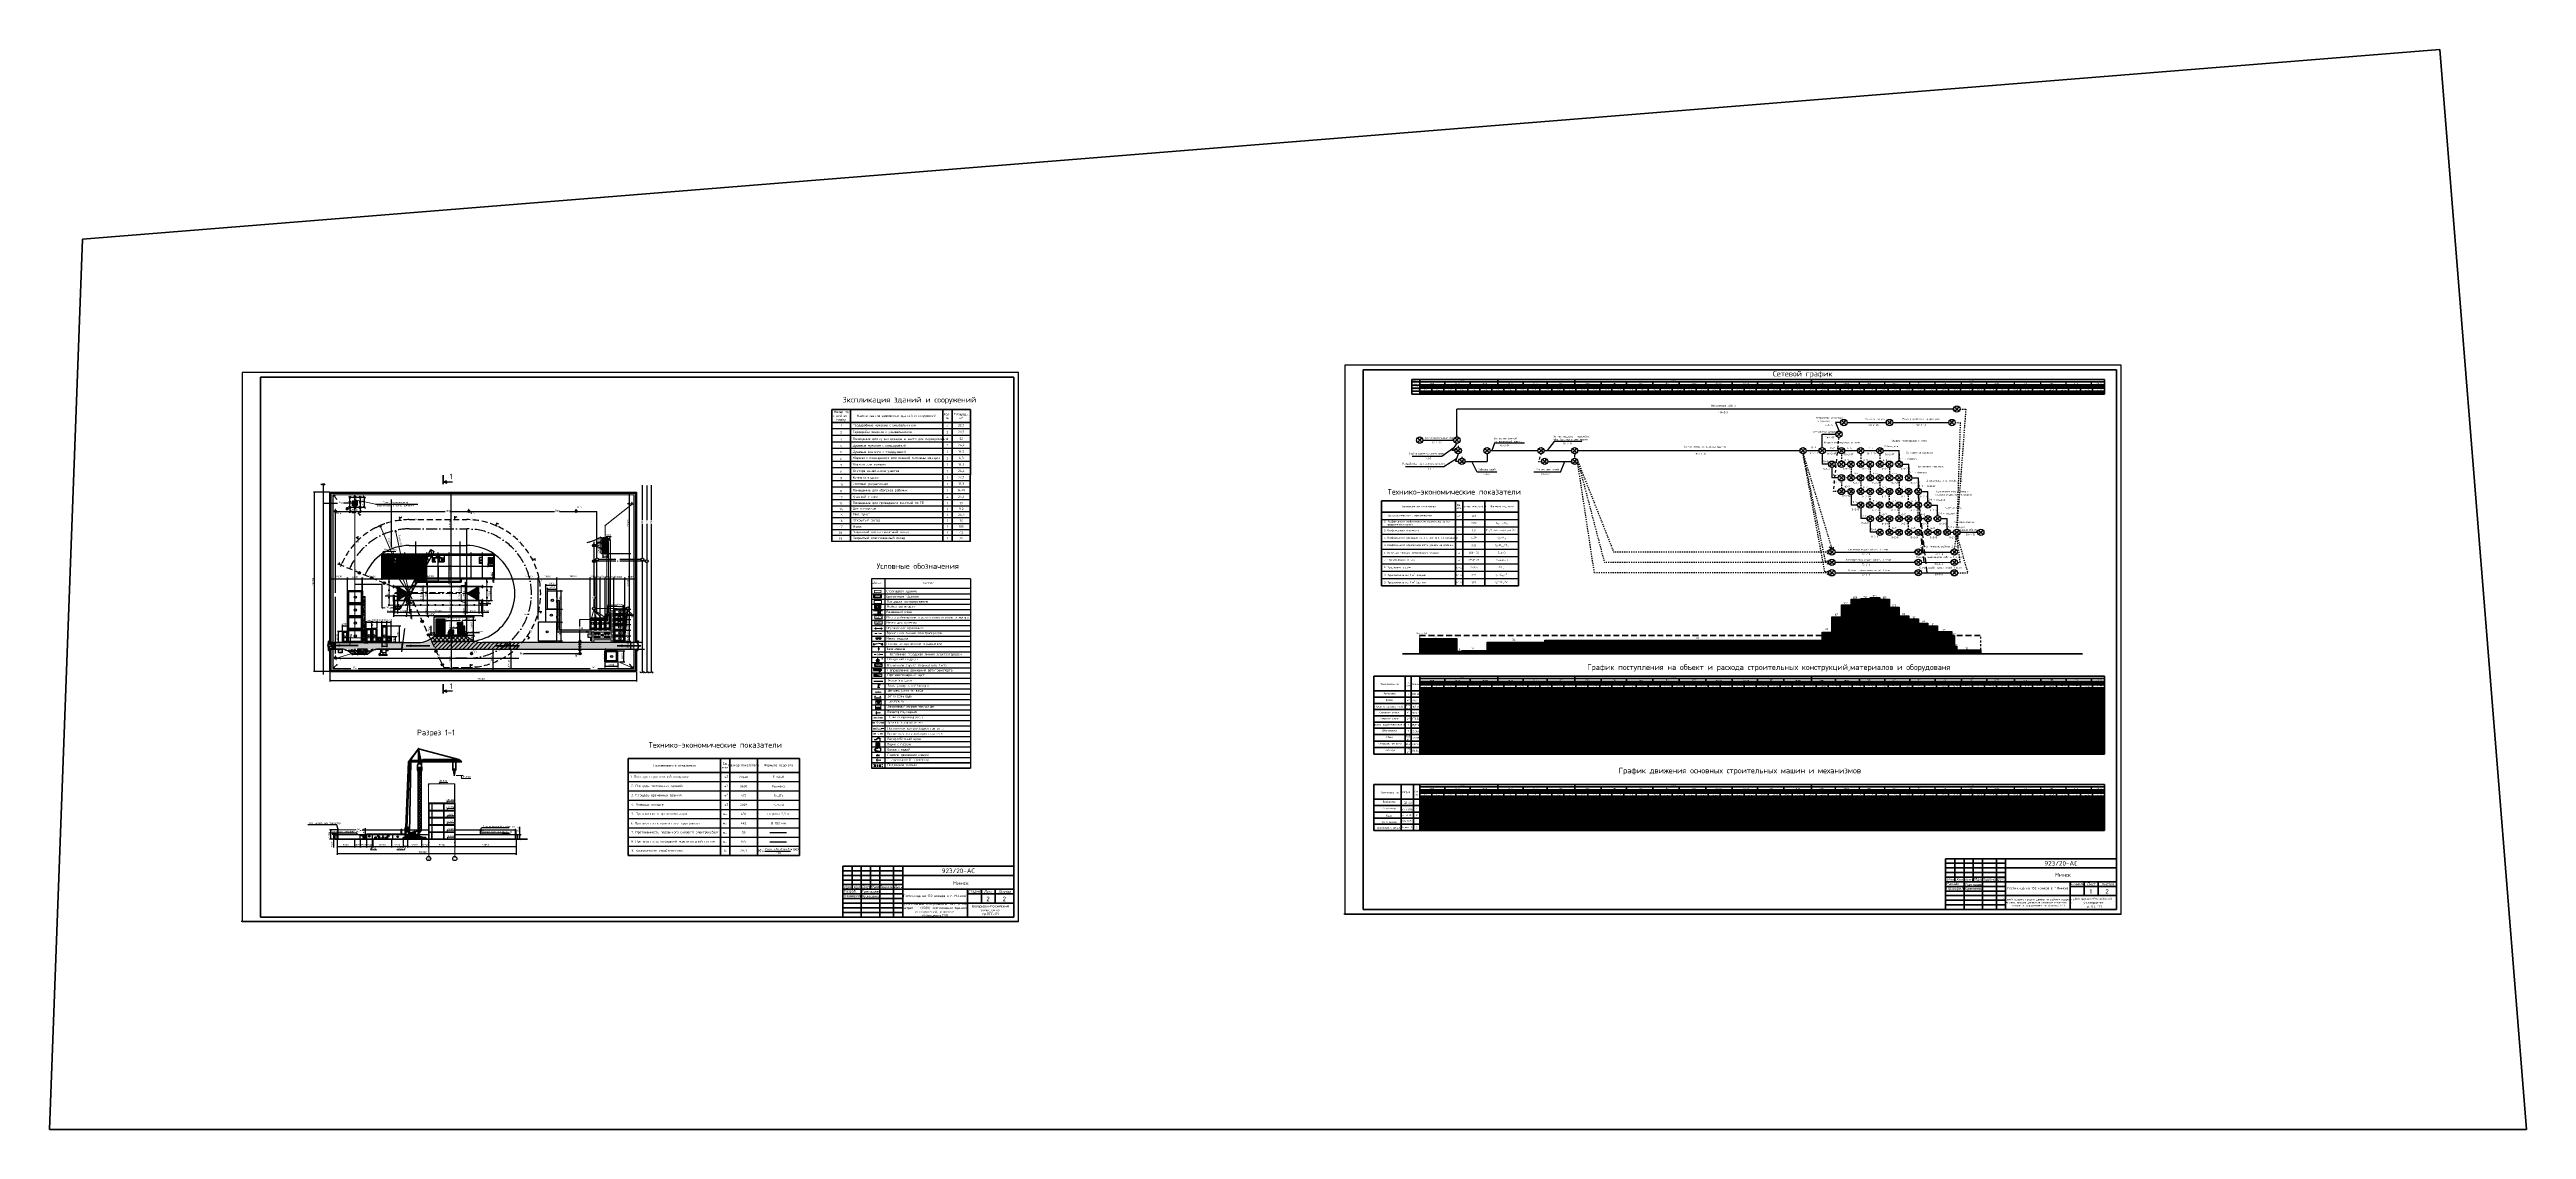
# Model space of a CAD drawing. Header units: millimetres. Extents: x -782 to 10910, y 3841 to 13237.
# Drawn here: x 2626 to 5306, y 12069 to 13237 of the extents above; entities that cross this region are included whole.
import ezdxf

# ---------------------------------------------------------------- set-up
doc = ezdxf.new("R2010")
doc.units = ezdxf.units.MM
for name, pattern in [('ACAD_ISO04W100', [30, 24, -3, 0, -3]), ('ACAD_ISO10W100', [18, 12, -3, 0, -3]), ('DASHED2', [9.525, 6.35, -3.175]), ('DASHEDX2', [38.1, 25.4, -12.7]), ('HIDDEN2', [4.7625, 3.175, -1.5875]), ('JIS_02_0.7', [1.35, 0.75, -0.6]), ('JIS_02_1.2', [2.5, 1.25, -1.25]), ('KL', [4, 2, -2]), ('штриховая2', [9.525, 6.35, -3.175])]:
    doc.linetypes.add(name, pattern=pattern)
for name, color, linetype, lineweight in [('!ОНенес!', 6, 'Continuous', 40), ('0.2 сетевой', 7, 'Continuous', 20), ('05', 7, 'Continuous', 50), ('1основная_05мм', 151, 'Continuous', 50), ('anker', 187, 'Continuous', 60), ('желтый', 2, 'Continuous', 30), ('зел', 3, 'Continuous', 30), ('красный', 1, 'Continuous', 30), ('Оbводка', 1, 'Continuous', 90), ('РАЗМЕРЫ', 181, 'Continuous', 20), ('синий', 5, 'Continuous', 30), ('текст', 6, 'Continuous', 25), ('Тонкая 0.3', 140, 'Continuous', 25), ('Узлы', 4, 'Continuous', 30), ('Фасад толст', 7, 'Continuous', 20), ('чертеж', 7, 'Continuous', 20), ('Штампы&Таблицы', 1, 'Continuous', 70)]:
    doc.layers.add(name, color=color, linetype=linetype, lineweight=lineweight)
for name, color, linetype in [('1', 7, 'Continuous'), ('1STAIR2D', 30, 'Continuous'), ('A0-07', 30, 'Continuous'), ('A0-08', 101, 'Continuous'), ('Системный слой', 7, 'Continuous'), ('тонкая', 7, 'Continuous')]:
    doc.layers.add(name, color=color, linetype=linetype)
doc.styles.add('2.5', font='isocpeur.ttf', dxfattribs={"height": 2})
doc.styles.add('3 мм', font='isocpeur.ttf', dxfattribs={"height": 3})
doc.styles.add('GOST-2.304_Type-B', font='GOST_Common.ttf')
doc.styles.add('Isocpeur', font='isocpeur.ttf')
doc.styles.add('SPDS', font='SPDS.shx', dxfattribs={"width": 0.8, "oblique": 12})
doc.styles.get("Standard").update_dxf_attribs({"font": 'isocpeur.ttf'})
doc.linetypes.add('SETKA', pattern='A,0.35,[136,ltypeshp.shx,S=0.1,R=0,X=0,Y=0],0.4,[136,ltypeshp.shx,S=0.1,R=180,X=0,Y=0],0.05', length=0.8)
doc.dimstyles.new('Копия ISO-25 M1-200', dxfattribs={"dimtxt": 2, "dimasz": 2.5, "dimexe": 1.25, "dimexo": 0.625, "dimtad": 1, "dimlfac": 400, "dimtxsty": 'Standard', "dimblk": 'OBLIQUE', "dimcen": 2.5, "dimadec": 0, "dimazin": 0, "dimtfac": 1, "dimtmove": 0, "dimatfit": 3, "dimldrblk": 'NONE', "dimfxl": 1, "dimarcsym": 0})
doc.dimstyles.new('М500 стройгенп', dxfattribs={"dimtxt": 2, "dimasz": 2, "dimexe": 1.25, "dimexo": 0.625, "dimtad": 1, "dimlfac": 500, "dimtxsty": '2.5', "dimblk": 'ARCHTICK', "dimcen": 2.5, "dimadec": 0, "dimazin": 0, "dimtfac": 1, "dimtmove": 0, "dimatfit": 3, "dimfxl": 1, "dimarcsym": 0})
pattern_1 = [(0, (851.8348, 4269.5768), (0, 1.04775), [0.762, -0.28575]), (90, (851.8348, 4269.5768), (-1.04775, 6e-17), [0.762, -0.28575])]
pattern_2 = [(45, (851.8348, 4269.5768), (-2.245064, 2.245064), [])]
pattern_3 = [(50, (851.835, 4269.577), (4.5546167, -0.3984771), [0.47625, -5.23875]), (355, (851.835, 4269.577), (-0.8810855, 4.7764211), [0.381, -4.1910146]), (100.451445, (852.2144, 4269.5436), (3.6735312, 4.3779438), [0.4047502, -4.452256]), (46.1842, (851.835, 4270.847), (6.776976, -1.0510582), [0.714375, -7.858125]), (96.63556, (852.3996, 4270.759), (5.9351034, 6.185653), [0.6071256, -6.67839]), (351.18415, (851.835, 4270.847), (5.9351034, 6.185653), [0.571499, -6.2864933]), (21, (852.47, 4270.5293), (3.7903598, -2.55663), [0.47625, -5.23875]), (326, (852.47, 4270.5293), (1.5450507, 4.6046992), [0.381, -4.191]), (71.451445, (852.7857, 4270.3163), (5.3354105, 2.0480692), [0.4047502, -4.4522484]), (37.5, (851.8348, 4269.5768), (0.07721508, 2.11387597), [0, -4.1402, 0, -4.2545, 0, -4.206875]), (7.5, (851.8348, 4269.5768), (1.67049156, 2.50451437), [0, -2.4257, 0, -4.04495, 0, -1.603375]), (327.5, (850.4188, 4269.5768), (3.38976488, -0.1432186), [0, -1.5875, 0, -4.953, 0, -6.57225]), (317.5, (849.7838, 4269.5768), (3.7032295, 0.6356623), [0, -2.06375, 0, -3.2893, 0, -4.66725])]
pattern_4 = [(180, (851.8348, 4269.5768), (-6e-17, -0.9525), [])]

# ---------------------------------------------------------------- blocks, each defined once
blk = doc.blocks.new('_ArchTick')
at = {"color": 0, "linetype": 'ByBlock', "const_width": 0.15}
blk.add_lwpolyline([(-0.5, -0.5), (0.5, 0.5)], dxfattribs=at)
blk = doc.blocks.new('*D831')
at = {"color": 0, "lineweight": -2, "transparency": 16777216}
for p, q in [((3035.3, 12623.9), (3035.3, 12636.5)), ((3035.9, 12636.5), (3036.5, 12636.5)), ((3035.9, 12623.9), (3036.5, 12623.9))]:
    blk.add_line(p, q, dxfattribs=at)
at = {"layer": 'Defpoints', "color": 0, "lineweight": -3, "transparency": 16777216}
for p in [(3035.3, 12636.5), (3035.3, 12636.5), (3035.3, 12623.9)]:
    blk.add_point(p, dxfattribs=at)
at = {"color": 0, "lineweight": -2, "transparency": 16777216, "xscale": 2, "yscale": 2, "zscale": 2}
for p, rotation in [((3035.3, 12636.5), 90), ((3035.3, 12623.9), 270)]:
    blk.add_blockref('_ArchTick', p, dxfattribs=dict(at, rotation=rotation))
at = {"color": 0, "lineweight": 20, "transparency": 16777216, "insert": (3033.7, 12630.2), "char_height": 2, "attachment_point": 5, "rotation": 90, "style": '2.5'}
blk.add_mtext('6300', dxfattribs=at)
blk = doc.blocks.new('*D832')
at = {"color": 0, "lineweight": -2, "transparency": 16777216}
for p, q in [((3035.3, 12636.5), (3035.3, 12641.4)), ((3035.9, 12641.4), (3036.5, 12641.4)), ((3035.9, 12636.5), (3036.5, 12636.5))]:
    blk.add_line(p, q, dxfattribs=at)
at = {"layer": 'Defpoints', "color": 0, "lineweight": -3, "transparency": 16777216}
for p in [(3035.3, 12641.4), (3035.3, 12641.4), (3035.3, 12636.5)]:
    blk.add_point(p, dxfattribs=at)
at = {"color": 0, "lineweight": -2, "transparency": 16777216, "xscale": 2, "yscale": 2, "zscale": 2}
for p, rotation in [((3035.3, 12641.4), 90), ((3035.3, 12636.5), 270)]:
    blk.add_blockref('_ArchTick', p, dxfattribs=dict(at, rotation=rotation))
at = {"color": 0, "lineweight": 20, "transparency": 16777216, "insert": (3028.5, 12645), "char_height": 2, "attachment_point": 5, "rotation": 90, "style": '2.5'}
blk.add_mtext('2450', dxfattribs=at)
blk = doc.blocks.new('*D833')
at = {"color": 0, "lineweight": -2, "transparency": 16777216}
for p, q in [((3035.3, 12641.4), (3035.3, 12656.4)), ((3035.9, 12656.4), (3036.5, 12656.4)), ((3035.9, 12641.4), (3036.5, 12641.4))]:
    blk.add_line(p, q, dxfattribs=at)
at = {"layer": 'Defpoints', "color": 0, "lineweight": -3, "transparency": 16777216}
for p in [(3035.3, 12656.4), (3035.3, 12656.4), (3035.3, 12641.4)]:
    blk.add_point(p, dxfattribs=at)
at = {"color": 0, "lineweight": -2, "transparency": 16777216, "xscale": 2, "yscale": 2, "zscale": 2}
for p, rotation in [((3035.3, 12656.4), 90), ((3035.3, 12641.4), 270)]:
    blk.add_blockref('_ArchTick', p, dxfattribs=dict(at, rotation=rotation))
at = {"color": 0, "lineweight": 20, "transparency": 16777216, "insert": (3033.7, 12648.9), "char_height": 2, "attachment_point": 5, "rotation": 90, "style": '2.5'}
blk.add_mtext('7500', dxfattribs=at)
blk = doc.blocks.new('*D834')
at = {"color": 0, "lineweight": -2, "transparency": 16777216}
for p, q in [((3035.3, 12656.4), (3035.3, 12661.3)), ((3035.9, 12661.3), (3036.5, 12661.3)), ((3035.9, 12656.4), (3036.5, 12656.4))]:
    blk.add_line(p, q, dxfattribs=at)
at = {"layer": 'Defpoints', "color": 0, "lineweight": -3, "transparency": 16777216}
for p in [(3035.3, 12661.3), (3035.3, 12661.3), (3035.3, 12656.4)]:
    blk.add_point(p, dxfattribs=at)
at = {"color": 0, "lineweight": -2, "transparency": 16777216, "xscale": 2, "yscale": 2, "zscale": 2}
for p, rotation in [((3035.3, 12661.3), 90), ((3035.3, 12656.4), 270)]:
    blk.add_blockref('_ArchTick', p, dxfattribs=dict(at, rotation=rotation))
at = {"color": 0, "lineweight": 20, "transparency": 16777216, "insert": (3028.9, 12654.6), "char_height": 2, "attachment_point": 5, "rotation": 90, "style": '2.5'}
blk.add_mtext('2450', dxfattribs=at)
blk = doc.blocks.new('*D894')
at = {"color": 0, "lineweight": -2, "transparency": 16777216}
for p, q in [((3077.7, 12648.3), (3077.7, 12627.4)), ((3077.7, 12628.7), (3090.7, 12628.7)), ((3090.7, 12640.8), (3090.7, 12627.4))]:
    blk.add_line(p, q, dxfattribs=at)
at = {"layer": 'Defpoints', "color": 0, "lineweight": -3, "transparency": 16777216}
for p in [(3077.7, 12648.9), (3090.7, 12641.4), (3090.7, 12628.7)]:
    blk.add_point(p, dxfattribs=at)
at = {"color": 0, "lineweight": -2, "transparency": 16777216, "xscale": 2, "yscale": 2, "zscale": 2, "rotation": 180}
blk.add_blockref('_ArchTick', (3077.7, 12628.7), dxfattribs=at)
at = {"color": 0, "lineweight": -2, "transparency": 16777216, "xscale": 2, "yscale": 2, "zscale": 2}
blk.add_blockref('_ArchTick', (3090.7, 12628.7), dxfattribs=at)
at = {"color": 0, "lineweight": 20, "transparency": 16777216, "insert": (3084.2, 12630.3), "char_height": 2, "attachment_point": 5, "style": '2.5'}
blk.add_mtext('6050', dxfattribs=at)
blk = doc.blocks.new('*D895')
at = {"color": 0, "lineweight": -2, "transparency": 16777216}
for p, q in [((3090.7, 12638.1), (3090.7, 12627.4)), ((3090.7, 12628.7), (3093.7, 12628.7)), ((3093.7, 12640.8), (3093.7, 12627.4)), ((3093.7, 12628.7), (3101.7, 12628.7))]:
    blk.add_line(p, q, dxfattribs=at)
at = {"layer": 'Defpoints', "color": 0, "lineweight": -3, "transparency": 16777216}
for p in [(3090.7, 12638.8), (3093.7, 12641.4), (3093.7, 12628.7)]:
    blk.add_point(p, dxfattribs=at)
at = {"color": 0, "lineweight": -2, "transparency": 16777216, "xscale": 2, "yscale": 2, "zscale": 2, "rotation": 180}
blk.add_blockref('_ArchTick', (3090.7, 12628.7), dxfattribs=at)
at = {"color": 0, "lineweight": -2, "transparency": 16777216, "xscale": 2, "yscale": 2, "zscale": 2}
blk.add_blockref('_ArchTick', (3093.7, 12628.7), dxfattribs=at)
at = {"color": 0, "lineweight": 20, "transparency": 16777216, "insert": (3098.7, 12630.3), "char_height": 2, "attachment_point": 5, "style": '2.5'}
blk.add_mtext('1500', dxfattribs=at)
blk = doc.blocks.new('*D896')
at = {"color": 0, "lineweight": -2, "transparency": 16777216}
for p, q in [((3093.7, 12638.3), (3091.7, 12638.3)), ((3093.7, 12640.8), (3093.7, 12637)), ((3093.7, 12638.3), (3094.7, 12638.3)), ((3094.7, 12640.8), (3094.7, 12637)), ((3094.7, 12638.3), (3103.7, 12638.3))]:
    blk.add_line(p, q, dxfattribs=at)
at = {"layer": 'Defpoints', "color": 0, "lineweight": -3, "transparency": 16777216}
for p in [(3093.7, 12641.4), (3094.7, 12641.4), (3094.7, 12638.3)]:
    blk.add_point(p, dxfattribs=at)
at = {"color": 0, "lineweight": -2, "transparency": 16777216, "xscale": 2, "yscale": 2, "zscale": 2}
blk.add_blockref('_ArchTick', (3093.7, 12638.3), dxfattribs=at)
at = {"color": 0, "lineweight": -2, "transparency": 16777216, "xscale": 2, "yscale": 2, "zscale": 2, "rotation": 180}
blk.add_blockref('_ArchTick', (3094.7, 12638.3), dxfattribs=at)
at = {"color": 0, "lineweight": 20, "transparency": 16777216, "insert": (3101.2, 12639.9), "char_height": 2, "attachment_point": 5, "style": '2.5'}
blk.add_mtext('500', dxfattribs=at)
blk = doc.blocks.new('*D835')
at = {"color": 0, "lineweight": -2, "transparency": 16777216}
for p, q in [((3017.5, 12623.9), (3017.5, 12631.9)), ((3017.5, 12621.9), (3017.5, 12623.9)), ((3018.1, 12623.9), (3018.7, 12623.9)), ((3018.1, 12621.9), (3018.7, 12621.9))]:
    blk.add_line(p, q, dxfattribs=at)
at = {"layer": 'Defpoints', "color": 0, "lineweight": -3, "transparency": 16777216}
for p in [(3017.5, 12623.9), (3017.5, 12623.9), (3017.5, 12621.9)]:
    blk.add_point(p, dxfattribs=at)
at = {"color": 0, "lineweight": -2, "transparency": 16777216, "xscale": 2, "yscale": 2, "zscale": 2}
for p, rotation in [((3017.5, 12623.9), 90), ((3017.5, 12621.9), 270)]:
    blk.add_blockref('_ArchTick', p, dxfattribs=dict(at, rotation=rotation))
at = {"color": 0, "lineweight": 20, "transparency": 16777216, "insert": (3015.8, 12628.9), "char_height": 2, "attachment_point": 5, "rotation": 90, "style": '2.5'}
blk.add_mtext('1000', dxfattribs=at)
blk = doc.blocks.new('*D897')
at = {"color": 0, "lineweight": -2, "transparency": 16777216}
for p, q in [((2999.6, 12628.7), (2991.5, 12628.7)), ((2999.6, 12640.8), (2999.6, 12627.4)), ((3002.6, 12628.7), (2999.6, 12628.7)), ((3002.6, 12640.8), (3002.6, 12627.4))]:
    blk.add_line(p, q, dxfattribs=at)
at = {"layer": 'Defpoints', "color": 0, "lineweight": -3, "transparency": 16777216}
for p in [(2999.6, 12641.4), (3002.6, 12641.4), (3002.6, 12628.7)]:
    blk.add_point(p, dxfattribs=at)
at = {"color": 0, "lineweight": -2, "transparency": 16777216, "xscale": 2, "yscale": 2, "zscale": 2, "rotation": 180}
blk.add_blockref('_ArchTick', (2999.6, 12628.7), dxfattribs=at)
at = {"color": 0, "lineweight": -2, "transparency": 16777216, "xscale": 2, "yscale": 2, "zscale": 2}
blk.add_blockref('_ArchTick', (3002.6, 12628.7), dxfattribs=at)
at = {"color": 0, "lineweight": 25, "transparency": 16777216, "insert": (2994.5, 12630.3), "char_height": 2, "attachment_point": 5, "style": '2.5'}
blk.add_mtext('1500', dxfattribs=at)
blk = doc.blocks.new('*D898')
at = {"color": 0, "lineweight": -2, "transparency": 16777216}
for p, q in [((2998.6, 12646.2), (2989.5, 12646.2)), ((2998.6, 12642), (2998.6, 12647.5)), ((2999.6, 12646.2), (2998.6, 12646.2)), ((2999.6, 12642), (2999.6, 12647.5)), ((2999.6, 12646.2), (3001.6, 12646.2))]:
    blk.add_line(p, q, dxfattribs=at)
at = {"layer": 'Defpoints', "color": 0, "lineweight": -3, "transparency": 16777216}
for p in [(2998.6, 12646.2), (2998.6, 12641.4), (2999.6, 12641.4)]:
    blk.add_point(p, dxfattribs=at)
at = {"color": 0, "lineweight": -2, "transparency": 16777216, "xscale": 2, "yscale": 2, "zscale": 2}
blk.add_blockref('_ArchTick', (2998.6, 12646.2), dxfattribs=at)
at = {"color": 0, "lineweight": -2, "transparency": 16777216, "xscale": 2, "yscale": 2, "zscale": 2, "rotation": 180}
blk.add_blockref('_ArchTick', (2999.6, 12646.2), dxfattribs=at)
at = {"color": 0, "lineweight": 25, "transparency": 16777216, "insert": (2992, 12647.9), "char_height": 2, "attachment_point": 5, "style": '2.5'}
blk.add_mtext('500', dxfattribs=at)
blk = doc.blocks.new('*D836')
at = {"color": 0, "lineweight": -2, "transparency": 16777216}
for p, q in [((2998.6, 12640.8), (2998.6, 12623.7)), ((3094.7, 12624.9), (2998.6, 12624.9)), ((3094.7, 12640.8), (3094.7, 12623.7))]:
    blk.add_line(p, q, dxfattribs=at)
at = {"layer": 'Defpoints', "color": 0, "lineweight": -3, "transparency": 16777216}
for p in [(2998.6, 12641.4), (2998.6, 12624.9), (3094.7, 12641.4)]:
    blk.add_point(p, dxfattribs=at)
at = {"color": 0, "lineweight": -2, "transparency": 16777216, "xscale": 2, "yscale": 2, "zscale": 2, "rotation": 180}
blk.add_blockref('_ArchTick', (2998.6, 12624.9), dxfattribs=at)
at = {"color": 0, "lineweight": -2, "transparency": 16777216, "xscale": 2, "yscale": 2, "zscale": 2}
blk.add_blockref('_ArchTick', (3094.7, 12624.9), dxfattribs=at)
at = {"color": 0, "lineweight": 25, "transparency": 16777216, "insert": (3039.4, 12626.5), "char_height": 2, "attachment_point": 5, "style": '2.5'}
blk.add_mtext('50000', dxfattribs=at)
blk = doc.blocks.new('*D899')
at = {"color": 0, "lineweight": -2, "transparency": 16777216}
for p, q in [((3095.3, 12656.4), (3105.4, 12656.4)), ((3104.2, 12641.4), (3104.2, 12656.4)), ((3095.3, 12641.4), (3105.4, 12641.4))]:
    blk.add_line(p, q, dxfattribs=at)
at = {"layer": 'Defpoints', "color": 0, "lineweight": -3, "transparency": 16777216}
for p in [(3094.7, 12656.4), (3104.2, 12656.4), (3094.7, 12641.4)]:
    blk.add_point(p, dxfattribs=at)
at = {"color": 0, "lineweight": -2, "transparency": 16777216, "xscale": 2, "yscale": 2, "zscale": 2}
for p, rotation in [((3104.2, 12656.4), 90), ((3104.2, 12641.4), 270)]:
    blk.add_blockref('_ArchTick', p, dxfattribs=dict(at, rotation=rotation))
at = {"color": 0, "lineweight": 25, "transparency": 16777216, "insert": (3102.5, 12648.9), "char_height": 2, "attachment_point": 5, "rotation": 90, "style": '2.5'}
blk.add_mtext('7500', dxfattribs=at)
blk = doc.blocks.new('_OBLIQUE')
at = {"color": 0, "linetype": 'ByBlock'}
blk.add_line((-0.5, -0.5), (0.5, 0.5), dxfattribs=at)
blk = doc.blocks.new('*D900')
at = {"color": 0, "lineweight": -2, "transparency": 16777216}
for p, q in [((2951.3, 12741.5), (2951.3, 12736.4)), ((2951.3, 12737.7), (2962.3, 12737.7)), ((2962.3, 12741.5), (2962.3, 12736.4))]:
    blk.add_line(p, q, dxfattribs=at)
at = {"layer": 'Defpoints', "color": 0, "lineweight": -3, "transparency": 16777216}
for p in [(2951.3, 12742.2), (2962.3, 12742.2), (2962.3, 12737.7)]:
    blk.add_point(p, dxfattribs=at)
at = {"color": 0, "lineweight": -2, "transparency": 16777216, "xscale": 2.5, "yscale": 2.5, "zscale": 2.5, "rotation": 180}
blk.add_blockref('_OBLIQUE', (2951.3, 12737.7), dxfattribs=at)
at = {"color": 0, "lineweight": -2, "transparency": 16777216, "xscale": 2.5, "yscale": 2.5, "zscale": 2.5}
blk.add_blockref('_OBLIQUE', (2962.3, 12737.7), dxfattribs=at)
at = {"color": 0, "lineweight": 15, "transparency": 16777216, "insert": (2956.8, 12739.3), "char_height": 2, "attachment_point": 5}
blk.add_mtext('5500', dxfattribs=at)
blk = doc.blocks.new('_None')
blk = doc.blocks.new('*D901')
at = {"color": 0, "lineweight": -2, "transparency": 16777216}
for p, q in [((2963, 12753.2), (2968.1, 12753.2)), ((2963, 12742.2), (2968.1, 12742.2)), ((2966.9, 12742.2), (2966.9, 12753.2))]:
    blk.add_line(p, q, dxfattribs=at)
at = {"layer": 'Defpoints', "color": 0, "lineweight": -3, "transparency": 16777216}
for p in [(2962.3, 12753.2), (2962.3, 12742.2), (2966.9, 12753.2)]:
    blk.add_point(p, dxfattribs=at)
at = {"color": 0, "lineweight": -2, "transparency": 16777216, "xscale": 2.5, "yscale": 2.5, "zscale": 2.5}
for p, rotation in [((2966.9, 12753.2), 90), ((2966.9, 12742.2), 270)]:
    blk.add_blockref('_OBLIQUE', p, dxfattribs=dict(at, rotation=rotation))
at = {"color": 0, "lineweight": 15, "transparency": 16777216, "insert": (2965.2, 12747.7), "char_height": 2, "attachment_point": 5, "rotation": 90}
blk.add_mtext('5500', dxfattribs=at)
blk = doc.blocks.new('*D902')
at = {"color": 0, "lineweight": -2, "transparency": 16777216}
for p, q in [((3104.2, 12588.9), (3107.4, 12588.9)), ((3106.2, 12565.7), (3106.2, 12588.9)), ((3104.2, 12565.7), (3107.4, 12565.7))]:
    blk.add_line(p, q, dxfattribs=at)
at = {"layer": 'Defpoints', "color": 0, "lineweight": -3, "transparency": 16777216}
for p in [(3103.6, 12588.9), (3106.2, 12588.9), (3103.6, 12565.7)]:
    blk.add_point(p, dxfattribs=at)
at = {"color": 0, "lineweight": -2, "transparency": 16777216, "xscale": 2, "yscale": 2, "zscale": 2}
for p, rotation in [((3106.2, 12588.9), 90), ((3106.2, 12565.7), 270)]:
    blk.add_blockref('_ArchTick', p, dxfattribs=dict(at, rotation=rotation))
at = {"color": 0, "lineweight": 20, "transparency": 16777216, "insert": (3104.5, 12577.3), "char_height": 2, "attachment_point": 5, "rotation": 90, "style": '2.5'}
blk.add_mtext('11600', dxfattribs=at)
blk = doc.blocks.new('*D903')
at = {"color": 0, "lineweight": -2, "transparency": 16777216}
for p, q in [((3106.8, 12595.9), (3126.3, 12595.9)), ((3121, 12588.9), (3126.3, 12588.9)), ((3125.1, 12588.9), (3125.1, 12595.9))]:
    blk.add_line(p, q, dxfattribs=at)
at = {"layer": 'Defpoints', "color": 0, "lineweight": -3, "transparency": 16777216}
for p in [(3106.2, 12595.9), (3120.3, 12588.9), (3125.1, 12595.9)]:
    blk.add_point(p, dxfattribs=at)
at = {"color": 0, "lineweight": -2, "transparency": 16777216, "xscale": 2, "yscale": 2, "zscale": 2}
for p, rotation in [((3125.1, 12595.9), 90), ((3125.1, 12588.9), 270)]:
    blk.add_blockref('_ArchTick', p, dxfattribs=dict(at, rotation=rotation))
at = {"color": 0, "lineweight": 20, "transparency": 16777216, "insert": (3122.9, 12592.8), "char_height": 2, "attachment_point": 5, "rotation": 90, "style": '2.5'}
blk.add_mtext('3500', dxfattribs=at)
blk = doc.blocks.new('*D904')
at = {"color": 0, "lineweight": -2, "transparency": 16777216}
for p, q in [((3085, 12595.9), (3085, 12602.9)), ((3085.6, 12602.9), (3086.2, 12602.9)), ((3085.6, 12595.9), (3086.2, 12595.9))]:
    blk.add_line(p, q, dxfattribs=at)
at = {"layer": 'Defpoints', "color": 0, "lineweight": -3, "transparency": 16777216}
for p in [(3085, 12602.9), (3085, 12602.9), (3085, 12595.9)]:
    blk.add_point(p, dxfattribs=at)
at = {"color": 0, "lineweight": -2, "transparency": 16777216, "xscale": 2, "yscale": 2, "zscale": 2}
for p, rotation in [((3085, 12602.9), 90), ((3085, 12595.9), 270)]:
    blk.add_blockref('_ArchTick', p, dxfattribs=dict(at, rotation=rotation))
at = {"color": 0, "lineweight": 20, "transparency": 16777216, "insert": (3083.1, 12600.6), "char_height": 2, "attachment_point": 5, "rotation": 90, "style": '2.5'}
blk.add_mtext('3000', dxfattribs=at)
blk = doc.blocks.new('*D905')
at = {"color": 0, "lineweight": -2, "transparency": 16777216}
for p, q in [((3061.1, 12603.9), (3061.1, 12605.9)), ((3061.1, 12602.9), (3061.1, 12603.9)), ((3061.1, 12602.9), (3061.1, 12600.9)), ((3061.7, 12603.9), (3062.3, 12603.9)), ((3061.7, 12602.9), (3062.3, 12602.9))]:
    blk.add_line(p, q, dxfattribs=at)
at = {"layer": 'Defpoints', "color": 0, "lineweight": -3, "transparency": 16777216}
for p in [(3061.1, 12603.9), (3061.1, 12603.9), (3061.1, 12602.9)]:
    blk.add_point(p, dxfattribs=at)
at = {"color": 0, "lineweight": -2, "transparency": 16777216, "xscale": 2, "yscale": 2, "zscale": 2}
for p, rotation in [((3061.1, 12603.9), 270), ((3061.1, 12602.9), 90)]:
    blk.add_blockref('_ArchTick', p, dxfattribs=dict(at, rotation=rotation))
at = {"color": 0, "lineweight": 20, "transparency": 16777216, "insert": (3058.7, 12603.6), "char_height": 2, "attachment_point": 5, "rotation": 90, "style": '2.5'}
blk.add_mtext('500', dxfattribs=at)
blk = doc.blocks.new('*D906')
at = {"color": 0, "lineweight": -2, "transparency": 16777216}
for p, q in [((3064.6, 12623.9), (3086.2, 12623.9)), ((3085, 12603.9), (3085, 12623.9)), ((3078.3, 12603.9), (3086.2, 12603.9))]:
    blk.add_line(p, q, dxfattribs=at)
at = {"layer": 'Defpoints', "color": 0, "lineweight": -3, "transparency": 16777216}
for p in [(3064, 12623.9), (3085, 12623.9), (3077.7, 12603.9)]:
    blk.add_point(p, dxfattribs=at)
at = {"color": 0, "lineweight": -2, "transparency": 16777216, "xscale": 2, "yscale": 2, "zscale": 2}
for p, rotation in [((3085, 12623.9), 90), ((3085, 12603.9), 270)]:
    blk.add_blockref('_ArchTick', p, dxfattribs=dict(at, rotation=rotation))
at = {"color": 0, "lineweight": 20, "transparency": 16777216, "insert": (3082.9, 12614.6), "char_height": 2, "attachment_point": 5, "rotation": 90, "style": '2.5'}
blk.add_mtext('10000', dxfattribs=at)
blk = doc.blocks.new('*D837')
at = {"color": 0, "lineweight": -2, "transparency": 16777216}
for p, q in [((3076.3, 12623.9), (3076.3, 12636.5)), ((3077, 12636.5), (3077.6, 12636.5)), ((3077, 12623.9), (3077.6, 12623.9))]:
    blk.add_line(p, q, dxfattribs=at)
at = {"layer": 'Defpoints', "color": 0, "lineweight": -3, "transparency": 16777216}
for p in [(3076.3, 12636.5), (3076.3, 12636.5), (3076.3, 12623.9)]:
    blk.add_point(p, dxfattribs=at)
at = {"color": 0, "lineweight": -2, "transparency": 16777216, "xscale": 2, "yscale": 2, "zscale": 2}
for p, rotation in [((3076.3, 12636.5), 90), ((3076.3, 12623.9), 270)]:
    blk.add_blockref('_ArchTick', p, dxfattribs=dict(at, rotation=rotation))
at = {"color": 0, "lineweight": 20, "transparency": 16777216, "insert": (3074.7, 12630.2), "char_height": 2, "attachment_point": 5, "rotation": 90, "style": '2.5'}
blk.add_mtext('6300', dxfattribs=at)
blk = doc.blocks.new('*D838')
at = {"color": 0, "lineweight": -2, "transparency": 16777216}
for p, q in [((3076.3, 12636.5), (3076.3, 12641.4)), ((3077, 12641.4), (3077.6, 12641.4)), ((3077, 12636.5), (3077.6, 12636.5))]:
    blk.add_line(p, q, dxfattribs=at)
at = {"layer": 'Defpoints', "color": 0, "lineweight": -3, "transparency": 16777216}
for p in [(3076.3, 12641.4), (3076.3, 12641.4), (3076.3, 12636.5)]:
    blk.add_point(p, dxfattribs=at)
at = {"color": 0, "lineweight": -2, "transparency": 16777216, "xscale": 2, "yscale": 2, "zscale": 2}
for p, rotation in [((3076.3, 12641.4), 90), ((3076.3, 12636.5), 270)]:
    blk.add_blockref('_ArchTick', p, dxfattribs=dict(at, rotation=rotation))
at = {"color": 0, "lineweight": 20, "transparency": 16777216, "insert": (3069.5, 12645), "char_height": 2, "attachment_point": 5, "rotation": 90, "style": '2.5'}
blk.add_mtext('2450', dxfattribs=at)
blk = doc.blocks.new('*D839')
at = {"color": 0, "lineweight": -2, "transparency": 16777216}
for p, q in [((3076.3, 12641.4), (3076.3, 12656.4)), ((3077, 12656.4), (3077.6, 12656.4)), ((3077, 12641.4), (3077.6, 12641.4))]:
    blk.add_line(p, q, dxfattribs=at)
at = {"layer": 'Defpoints', "color": 0, "lineweight": -3, "transparency": 16777216}
for p in [(3076.3, 12656.4), (3076.3, 12656.4), (3076.3, 12641.4)]:
    blk.add_point(p, dxfattribs=at)
at = {"color": 0, "lineweight": -2, "transparency": 16777216, "xscale": 2, "yscale": 2, "zscale": 2}
for p, rotation in [((3076.3, 12656.4), 90), ((3076.3, 12641.4), 270)]:
    blk.add_blockref('_ArchTick', p, dxfattribs=dict(at, rotation=rotation))
at = {"color": 0, "lineweight": 20, "transparency": 16777216, "insert": (3074.7, 12648.9), "char_height": 2, "attachment_point": 5, "rotation": 90, "style": '2.5'}
blk.add_mtext('7500', dxfattribs=at)
blk = doc.blocks.new('*D840')
at = {"color": 0, "lineweight": -2, "transparency": 16777216}
for p, q in [((3076.3, 12656.4), (3076.3, 12661.3)), ((3077, 12661.3), (3077.6, 12661.3)), ((3077, 12656.4), (3077.6, 12656.4))]:
    blk.add_line(p, q, dxfattribs=at)
at = {"layer": 'Defpoints', "color": 0, "lineweight": -3, "transparency": 16777216}
for p in [(3076.3, 12661.3), (3076.3, 12661.3), (3076.3, 12656.4)]:
    blk.add_point(p, dxfattribs=at)
at = {"color": 0, "lineweight": -2, "transparency": 16777216, "xscale": 2, "yscale": 2, "zscale": 2}
for p, rotation in [((3076.3, 12661.3), 90), ((3076.3, 12656.4), 270)]:
    blk.add_blockref('_ArchTick', p, dxfattribs=dict(at, rotation=rotation))
at = {"color": 0, "lineweight": 20, "transparency": 16777216, "insert": (3069.9, 12654.6), "char_height": 2, "attachment_point": 5, "rotation": 90, "style": '2.5'}
blk.add_mtext('2450', dxfattribs=at)
blk = doc.blocks.new('*D841')
at = {"color": 0, "lineweight": -2, "transparency": 16777216}
for p, q in [((3106.2, 12664), (3106.2, 12672)), ((3106.2, 12661.3), (3106.2, 12664)), ((3106.8, 12664), (3107.4, 12664)), ((3106.8, 12661.3), (3107.4, 12661.3))]:
    blk.add_line(p, q, dxfattribs=at)
at = {"layer": 'Defpoints', "color": 0, "lineweight": -3, "transparency": 16777216}
for p in [(3106.2, 12664), (3106.2, 12664), (3106.2, 12661.3)]:
    blk.add_point(p, dxfattribs=at)
at = {"color": 0, "lineweight": -2, "transparency": 16777216, "xscale": 2, "yscale": 2, "zscale": 2}
for p, rotation in [((3106.2, 12664), 90), ((3106.2, 12661.3), 270)]:
    blk.add_blockref('_ArchTick', p, dxfattribs=dict(at, rotation=rotation))
at = {"color": 0, "lineweight": 20, "transparency": 16777216, "insert": (3104.5, 12669), "char_height": 2, "attachment_point": 5, "rotation": 90, "style": '2.5'}
blk.add_mtext('1300', dxfattribs=at)
blk = doc.blocks.new('*D907')
at = {"color": 0, "lineweight": -2, "transparency": 16777216}
for p, q in [((3230.2, 12708.2), (3228.2, 12708.2)), ((3230.2, 12708.2), (3231.2, 12708.2)), ((3230.2, 12707.7), (3230.2, 12706.9)), ((3231.2, 12708.2), (3233.2, 12708.2)), ((3231.2, 12707.7), (3231.2, 12706.9))]:
    blk.add_line(p, q, dxfattribs=at)
at = {"layer": 'Defpoints', "color": 0, "lineweight": -3, "transparency": 16777216}
for p in [(3230.2, 12708.3), (3231.2, 12708.3), (3231.2, 12708.2)]:
    blk.add_point(p, dxfattribs=at)
at = {"color": 0, "lineweight": -2, "transparency": 16777216, "xscale": 2, "yscale": 2, "zscale": 2}
blk.add_blockref('_ArchTick', (3230.2, 12708.2), dxfattribs=at)
at = {"color": 0, "lineweight": -2, "transparency": 16777216, "xscale": 2, "yscale": 2, "zscale": 2, "rotation": 180}
blk.add_blockref('_ArchTick', (3231.2, 12708.2), dxfattribs=at)
at = {"color": 0, "lineweight": 20, "transparency": 16777216, "insert": (3231.2, 12712.2), "char_height": 2, "attachment_point": 5, "style": '2.5'}
blk.add_mtext('500', dxfattribs=at)
blk = doc.blocks.new('*D908')
at = {"color": 0, "lineweight": -2, "transparency": 16777216}
for p, q in [((3227.2, 12574.3), (3227.2, 12569)), ((3227.2, 12570.3), (3241, 12570.3)), ((3241, 12574.3), (3241, 12569))]:
    blk.add_line(p, q, dxfattribs=at)
at = {"layer": 'Defpoints', "color": 0, "lineweight": -3, "transparency": 16777216}
for p in [(3227.2, 12574.9), (3241, 12574.9), (3241, 12570.3)]:
    blk.add_point(p, dxfattribs=at)
at = {"color": 0, "lineweight": -2, "transparency": 16777216, "xscale": 2, "yscale": 2, "zscale": 2, "rotation": 180}
blk.add_blockref('_ArchTick', (3227.2, 12570.3), dxfattribs=at)
at = {"color": 0, "lineweight": -2, "transparency": 16777216, "xscale": 2, "yscale": 2, "zscale": 2}
blk.add_blockref('_ArchTick', (3241, 12570.3), dxfattribs=at)
at = {"color": 0, "lineweight": 20, "transparency": 16777216, "insert": (3234.1, 12571.9), "char_height": 2, "attachment_point": 5, "style": '2.5'}
blk.add_mtext('6900', dxfattribs=at)
blk = doc.blocks.new('*D909')
at = {"color": 0, "lineweight": -2, "transparency": 16777216}
for p, q in [((3241.6, 12586.9), (3248.8, 12586.9)), ((3243.2, 12574.9), (3248.8, 12574.9)), ((3247.6, 12574.9), (3247.6, 12586.9))]:
    blk.add_line(p, q, dxfattribs=at)
at = {"layer": 'Defpoints', "color": 0, "lineweight": -3, "transparency": 16777216}
for p in [(3241, 12586.9), (3242.6, 12574.9), (3247.6, 12586.9)]:
    blk.add_point(p, dxfattribs=at)
at = {"color": 0, "lineweight": -2, "transparency": 16777216, "xscale": 2, "yscale": 2, "zscale": 2}
for p, rotation in [((3247.6, 12586.9), 90), ((3247.6, 12574.9), 270)]:
    blk.add_blockref('_ArchTick', p, dxfattribs=dict(at, rotation=rotation))
at = {"color": 0, "lineweight": 20, "transparency": 16777216, "insert": (3246, 12580.9), "char_height": 2, "attachment_point": 5, "rotation": 90, "style": '2.5'}
blk.add_mtext('6000', dxfattribs=at)
blk = doc.blocks.new('*D910')
at = {"color": 0, "lineweight": -2, "transparency": 16777216}
for p, q in [((3228, 12588.9), (3227.4, 12588.9)), ((3227.8, 12586.9), (3229.9, 12586.9)), ((3228.6, 12588.9), (3228.6, 12586.9)), ((3228.6, 12586.9), (3228.6, 12577.7))]:
    blk.add_line(p, q, dxfattribs=at)
at = {"layer": 'Defpoints', "color": 0, "lineweight": -3, "transparency": 16777216}
for p in [(3227.2, 12586.9), (3228.6, 12588.9), (3228.6, 12588.9)]:
    blk.add_point(p, dxfattribs=at)
at = {"color": 0, "lineweight": -2, "transparency": 16777216, "xscale": 2, "yscale": 2, "zscale": 2}
for p, rotation in [((3228.6, 12588.9), 90), ((3228.6, 12586.9), 270)]:
    blk.add_blockref('_ArchTick', p, dxfattribs=dict(at, rotation=rotation))
at = {"color": 0, "lineweight": 20, "transparency": 16777216, "insert": (3227, 12580.8), "char_height": 2, "attachment_point": 5, "rotation": 90, "style": '2.5'}
blk.add_mtext('1000', dxfattribs=at)
blk = doc.blocks.new('*D911')
at = {"color": 0, "lineweight": -2, "transparency": 16777216}
for p, q in [((3255.2, 12588.9), (3255.2, 12595.9)), ((3255.9, 12595.9), (3256.5, 12595.9)), ((3255.9, 12588.9), (3256.5, 12588.9))]:
    blk.add_line(p, q, dxfattribs=at)
at = {"layer": 'Defpoints', "color": 0, "lineweight": -3, "transparency": 16777216}
for p in [(3255.2, 12595.9), (3255.2, 12595.9), (3255.2, 12588.9)]:
    blk.add_point(p, dxfattribs=at)
at = {"color": 0, "lineweight": -2, "transparency": 16777216, "xscale": 2, "yscale": 2, "zscale": 2}
for p, rotation in [((3255.2, 12595.9), 90), ((3255.2, 12588.9), 270)]:
    blk.add_blockref('_ArchTick', p, dxfattribs=dict(at, rotation=rotation))
at = {"color": 0, "lineweight": 20, "transparency": 16777216, "insert": (3251.9, 12592.5), "char_height": 2, "attachment_point": 5, "rotation": 90, "style": '2.5'}
blk.add_mtext('3500', dxfattribs=at)
blk = doc.blocks.new('*D912')
at = {"color": 0, "lineweight": -2, "transparency": 16777216}
for p, q in [((3249.5, 12603.3), (3255.1, 12603.3)), ((3249.5, 12597.3), (3255.1, 12597.3)), ((3253.8, 12597.3), (3253.8, 12603.3))]:
    blk.add_line(p, q, dxfattribs=at)
at = {"layer": 'Defpoints', "color": 0, "lineweight": -3, "transparency": 16777216}
for p in [(3248.9, 12603.3), (3248.9, 12597.3), (3253.8, 12603.3)]:
    blk.add_point(p, dxfattribs=at)
at = {"color": 0, "lineweight": -2, "transparency": 16777216, "xscale": 2, "yscale": 2, "zscale": 2}
for p, rotation in [((3253.8, 12603.3), 90), ((3253.8, 12597.3), 270)]:
    blk.add_blockref('_ArchTick', p, dxfattribs=dict(at, rotation=rotation))
at = {"color": 0, "lineweight": 20, "transparency": 16777216, "insert": (3251.9, 12599.8), "char_height": 2, "attachment_point": 5, "rotation": 90, "style": '2.5'}
blk.add_mtext('3000', dxfattribs=at)
blk = doc.blocks.new('*D913')
at = {"color": 0, "lineweight": -2, "transparency": 16777216}
for p, q in [((3249.5, 12609.3), (3255.1, 12609.3)), ((3253.8, 12603.3), (3253.8, 12609.3)), ((3254.4, 12603.3), (3255.1, 12603.3))]:
    blk.add_line(p, q, dxfattribs=at)
at = {"layer": 'Defpoints', "color": 0, "lineweight": -3, "transparency": 16777216}
for p in [(3248.9, 12609.3), (3253.8, 12609.3), (3253.8, 12603.3)]:
    blk.add_point(p, dxfattribs=at)
at = {"color": 0, "lineweight": -2, "transparency": 16777216, "xscale": 2, "yscale": 2, "zscale": 2}
for p, rotation in [((3253.8, 12609.3), 90), ((3253.8, 12603.3), 270)]:
    blk.add_blockref('_ArchTick', p, dxfattribs=dict(at, rotation=rotation))
at = {"color": 0, "lineweight": 20, "transparency": 16777216, "insert": (3251.6, 12606.6), "char_height": 2, "attachment_point": 5, "rotation": 90, "style": '2.5'}
blk.add_mtext('3000', dxfattribs=at)
blk = doc.blocks.new('*D914')
at = {"color": 0, "lineweight": -2, "transparency": 16777216}
for p, q in [((3249.5, 12615.3), (3255.1, 12615.3)), ((3249.5, 12609.3), (3255.1, 12609.3)), ((3253.8, 12609.3), (3253.8, 12615.3))]:
    blk.add_line(p, q, dxfattribs=at)
at = {"layer": 'Defpoints', "color": 0, "lineweight": -3, "transparency": 16777216}
for p in [(3248.9, 12615.3), (3248.9, 12609.3), (3253.8, 12615.3)]:
    blk.add_point(p, dxfattribs=at)
at = {"color": 0, "lineweight": -2, "transparency": 16777216, "xscale": 2, "yscale": 2, "zscale": 2}
for p, rotation in [((3253.8, 12615.3), 90), ((3253.8, 12609.3), 270)]:
    blk.add_blockref('_ArchTick', p, dxfattribs=dict(at, rotation=rotation))
at = {"color": 0, "lineweight": 20, "transparency": 16777216, "insert": (3251.5, 12612.4), "char_height": 2, "attachment_point": 5, "rotation": 90, "style": '2.5'}
blk.add_mtext('3000', dxfattribs=at)
blk = doc.blocks.new('*D842')
at = {"color": 0, "lineweight": -2, "transparency": 16777216}
for p, q in [((3249.5, 12620.7), (3255.1, 12620.7)), ((3249.5, 12615.3), (3255.1, 12615.3)), ((3253.8, 12615.3), (3253.8, 12620.7))]:
    blk.add_line(p, q, dxfattribs=at)
at = {"layer": 'Defpoints', "color": 0, "lineweight": -3, "transparency": 16777216}
for p in [(3248.9, 12620.7), (3248.9, 12615.3), (3253.8, 12620.7)]:
    blk.add_point(p, dxfattribs=at)
at = {"color": 0, "lineweight": -2, "transparency": 16777216, "xscale": 2, "yscale": 2, "zscale": 2}
for p, rotation in [((3253.8, 12620.7), 90), ((3253.8, 12615.3), 270)]:
    blk.add_blockref('_ArchTick', p, dxfattribs=dict(at, rotation=rotation))
at = {"color": 0, "lineweight": 20, "transparency": 16777216, "insert": (3251.5, 12618.4), "char_height": 2, "attachment_point": 5, "rotation": 90, "style": '2.5'}
blk.add_mtext('3000', dxfattribs=at)
blk = doc.blocks.new('*D843')
at = {"color": 0, "lineweight": -2, "transparency": 16777216}
for p, q in [((3249.4, 12626.1), (3255.1, 12626.1)), ((3253.8, 12620.7), (3253.8, 12626.1)), ((3249.5, 12620.7), (3255.1, 12620.7))]:
    blk.add_line(p, q, dxfattribs=at)
at = {"layer": 'Defpoints', "color": 0, "lineweight": -3, "transparency": 16777216}
for p in [(3248.8, 12626.1), (3253.8, 12626.1), (3248.9, 12620.7)]:
    blk.add_point(p, dxfattribs=at)
at = {"color": 0, "lineweight": -2, "transparency": 16777216, "xscale": 2, "yscale": 2, "zscale": 2}
for p, rotation in [((3253.8, 12626.1), 90), ((3253.8, 12620.7), 270)]:
    blk.add_blockref('_ArchTick', p, dxfattribs=dict(at, rotation=rotation))
at = {"color": 0, "lineweight": 20, "transparency": 16777216, "insert": (3251.5, 12623.8), "char_height": 2, "attachment_point": 5, "rotation": 90, "style": '2.5'}
blk.add_mtext('2700', dxfattribs=at)
blk = doc.blocks.new('*D844')
at = {"color": 0, "lineweight": -2, "transparency": 16777216}
for p, q in [((3230.8, 12692.4), (3255.1, 12692.4)), ((3253.8, 12632.1), (3253.8, 12692.4)), ((3249.5, 12632.1), (3255.1, 12632.1))]:
    blk.add_line(p, q, dxfattribs=at)
at = {"layer": 'Defpoints', "color": 0, "lineweight": -3, "transparency": 16777216}
for p in [(3230.2, 12692.4), (3253.8, 12692.4), (3248.9, 12632.1)]:
    blk.add_point(p, dxfattribs=at)
at = {"color": 0, "lineweight": -2, "transparency": 16777216, "xscale": 2, "yscale": 2, "zscale": 2}
for p, rotation in [((3253.8, 12692.4), 90), ((3253.8, 12632.1), 270)]:
    blk.add_blockref('_ArchTick', p, dxfattribs=dict(at, rotation=rotation))
at = {"color": 0, "lineweight": 20, "transparency": 16777216, "insert": (3252.2, 12660.1), "char_height": 2, "attachment_point": 5, "rotation": 90, "style": '2.5'}
blk.add_mtext('18000', dxfattribs=at)
blk = doc.blocks.new('*D845')
at = {"color": 0, "lineweight": -2, "transparency": 16777216}
for p, q in [((3250.7, 12757.6), (3255.1, 12757.6)), ((3253.8, 12692.4), (3253.8, 12757.6)), ((3230.8, 12692.4), (3255.1, 12692.4))]:
    blk.add_line(p, q, dxfattribs=at)
at = {"layer": 'Defpoints', "color": 0, "lineweight": -3, "transparency": 16777216}
for p in [(3250.1, 12757.6), (3253.8, 12757.6), (3230.2, 12692.4)]:
    blk.add_point(p, dxfattribs=at)
at = {"color": 0, "lineweight": -2, "transparency": 16777216, "xscale": 2, "yscale": 2, "zscale": 2}
for p, rotation in [((3253.8, 12757.6), 90), ((3253.8, 12692.4), 270)]:
    blk.add_blockref('_ArchTick', p, dxfattribs=dict(at, rotation=rotation))
at = {"color": 0, "lineweight": 20, "transparency": 16777216, "insert": (3252.2, 12725), "char_height": 2, "attachment_point": 5, "rotation": 90, "style": '2.5'}
blk.add_mtext('32600', dxfattribs=at)
blk = doc.blocks.new('*D915')
at = {"color": 0, "lineweight": -2, "transparency": 16777216}
for p, q in [((2992, 12613.9), (3006.3, 12613.9)), ((3005, 12595.9), (3005, 12613.9)), ((2992, 12595.9), (3006.3, 12595.9))]:
    blk.add_line(p, q, dxfattribs=at)
at = {"layer": 'Defpoints', "color": 0, "lineweight": -3, "transparency": 16777216}
for p in [(2991.4, 12613.9), (3005, 12613.9), (2991.4, 12595.9)]:
    blk.add_point(p, dxfattribs=at)
at = {"color": 0, "lineweight": -2, "transparency": 16777216, "xscale": 2, "yscale": 2, "zscale": 2}
for p, rotation in [((3005, 12613.9), 90), ((3005, 12595.9), 270)]:
    blk.add_blockref('_ArchTick', p, dxfattribs=dict(at, rotation=rotation))
at = {"color": 0, "lineweight": 20, "transparency": 16777216, "insert": (3003.4, 12604.9), "char_height": 2, "attachment_point": 5, "rotation": 90, "style": '2.5'}
blk.add_mtext('9000', dxfattribs=at)
blk = doc.blocks.new('*D846')
at = {"color": 0, "lineweight": -2, "transparency": 16777216}
for p, q in [((2996.4, 12602.5), (3001.9, 12602.5)), ((3000.6, 12595.9), (3000.6, 12602.5)), ((2996.4, 12595.9), (3001.9, 12595.9))]:
    blk.add_line(p, q, dxfattribs=at)
at = {"layer": 'Defpoints', "color": 0, "lineweight": -3, "transparency": 16777216}
for p in [(2995.8, 12602.5), (3000.6, 12602.5), (2995.8, 12595.9)]:
    blk.add_point(p, dxfattribs=at)
at = {"color": 0, "lineweight": -2, "transparency": 16777216, "xscale": 2, "yscale": 2, "zscale": 2}
for p, rotation in [((3000.6, 12602.5), 90), ((3000.6, 12595.9), 270)]:
    blk.add_blockref('_ArchTick', p, dxfattribs=dict(at, rotation=rotation))
at = {"color": 0, "lineweight": 20, "transparency": 16777216, "insert": (2999, 12599.2), "char_height": 2, "attachment_point": 5, "rotation": 90, "style": '2.5'}
blk.add_mtext('3300', dxfattribs=at)
blk = doc.blocks.new('*D916')
at = {"color": 0, "lineweight": -2, "transparency": 16777216}
for p, q in [((2986, 12595.2), (2986, 12590.9)), ((2986, 12592.1), (2991.4, 12592.1)), ((2991.4, 12595.2), (2991.4, 12590.9))]:
    blk.add_line(p, q, dxfattribs=at)
at = {"layer": 'Defpoints', "color": 0, "lineweight": -3, "transparency": 16777216}
for p in [(2986, 12595.9), (2991.4, 12595.9), (2991.4, 12592.1)]:
    blk.add_point(p, dxfattribs=at)
at = {"color": 0, "lineweight": -2, "transparency": 16777216, "xscale": 2, "yscale": 2, "zscale": 2, "rotation": 180}
blk.add_blockref('_ArchTick', (2986, 12592.1), dxfattribs=at)
at = {"color": 0, "lineweight": -2, "transparency": 16777216, "xscale": 2, "yscale": 2, "zscale": 2}
blk.add_blockref('_ArchTick', (2991.4, 12592.1), dxfattribs=at)
at = {"color": 0, "lineweight": 20, "transparency": 16777216, "insert": (2988.9, 12594.3), "char_height": 2, "attachment_point": 5, "style": '2.5'}
blk.add_mtext('2700', dxfattribs=at)
blk = doc.blocks.new('*D917')
at = {"color": 0, "lineweight": -2, "transparency": 16777216}
for p, q in [((2968.8, 12611.3), (2968.8, 12619.1)), ((2968.8, 12617.8), (2975, 12617.8)), ((2975, 12611.3), (2975, 12619.1))]:
    blk.add_line(p, q, dxfattribs=at)
at = {"layer": 'Defpoints', "color": 0, "lineweight": -3, "transparency": 16777216}
for p in [(2968.8, 12610.7), (2975, 12617.8), (2975, 12610.7)]:
    blk.add_point(p, dxfattribs=at)
at = {"color": 0, "lineweight": -2, "transparency": 16777216, "xscale": 2, "yscale": 2, "zscale": 2, "rotation": 180}
blk.add_blockref('_ArchTick', (2968.8, 12617.8), dxfattribs=at)
at = {"color": 0, "lineweight": -2, "transparency": 16777216, "xscale": 2, "yscale": 2, "zscale": 2}
blk.add_blockref('_ArchTick', (2975, 12617.8), dxfattribs=at)
at = {"color": 0, "lineweight": 20, "transparency": 16777216, "insert": (2971.9, 12619.5), "char_height": 2, "attachment_point": 5, "style": '2.5'}
blk.add_mtext('3100', dxfattribs=at)
blk = doc.blocks.new('*D918')
at = {"color": 0, "lineweight": -2, "transparency": 16777216}
for p, q in [((2975, 12611.9), (2975, 12619.1)), ((2975, 12617.8), (2980.6, 12617.8)), ((2980.6, 12611.9), (2980.6, 12619.1))]:
    blk.add_line(p, q, dxfattribs=at)
at = {"layer": 'Defpoints', "color": 0, "lineweight": -3, "transparency": 16777216}
for p in [(2975, 12611.3), (2980.6, 12617.8), (2980.6, 12611.3)]:
    blk.add_point(p, dxfattribs=at)
at = {"color": 0, "lineweight": -2, "transparency": 16777216, "xscale": 2, "yscale": 2, "zscale": 2, "rotation": 180}
blk.add_blockref('_ArchTick', (2975, 12617.8), dxfattribs=at)
at = {"color": 0, "lineweight": -2, "transparency": 16777216, "xscale": 2, "yscale": 2, "zscale": 2}
blk.add_blockref('_ArchTick', (2980.6, 12617.8), dxfattribs=at)
at = {"color": 0, "lineweight": 20, "transparency": 16777216, "insert": (2977.9, 12620), "char_height": 2, "attachment_point": 5, "style": '2.5'}
blk.add_mtext('2800', dxfattribs=at)
blk = doc.blocks.new('*D919')
at = {"color": 0, "lineweight": -2, "transparency": 16777216}
for p, q in [((3224.8, 12691.7), (3224.8, 12687.4)), ((3224.8, 12688.6), (3230.2, 12688.6)), ((3230.2, 12691.7), (3230.2, 12687.4))]:
    blk.add_line(p, q, dxfattribs=at)
at = {"layer": 'Defpoints', "color": 0, "lineweight": -3, "transparency": 16777216}
for p in [(3224.8, 12692.4), (3230.2, 12692.4), (3230.2, 12688.6)]:
    blk.add_point(p, dxfattribs=at)
at = {"color": 0, "lineweight": -2, "transparency": 16777216, "xscale": 2, "yscale": 2, "zscale": 2, "rotation": 180}
blk.add_blockref('_ArchTick', (3224.8, 12688.6), dxfattribs=at)
at = {"color": 0, "lineweight": -2, "transparency": 16777216, "xscale": 2, "yscale": 2, "zscale": 2}
blk.add_blockref('_ArchTick', (3230.2, 12688.6), dxfattribs=at)
at = {"color": 0, "lineweight": 20, "transparency": 16777216, "insert": (3227, 12691), "char_height": 2, "attachment_point": 5, "style": '2.5'}
blk.add_mtext('2700', dxfattribs=at)
blk = doc.blocks.new('*D920')
at = {"color": 0, "lineweight": -2, "transparency": 16777216}
for p, q in [((3224.2, 12698), (3221.7, 12698)), ((3223, 12692.4), (3223, 12698)), ((3223.6, 12692.4), (3224.2, 12692.4))]:
    blk.add_line(p, q, dxfattribs=at)
at = {"layer": 'Defpoints', "color": 0, "lineweight": -3, "transparency": 16777216}
for p in [(3223, 12698), (3223, 12692.4), (3224.8, 12698)]:
    blk.add_point(p, dxfattribs=at)
at = {"color": 0, "lineweight": -2, "transparency": 16777216, "xscale": 2, "yscale": 2, "zscale": 2}
for p, rotation in [((3223, 12698), 90), ((3223, 12692.4), 270)]:
    blk.add_blockref('_ArchTick', p, dxfattribs=dict(at, rotation=rotation))
at = {"color": 0, "lineweight": 20, "transparency": 16777216, "insert": (3220.5, 12695.4), "char_height": 2, "attachment_point": 5, "rotation": 90, "style": '2.5'}
blk.add_mtext('2800', dxfattribs=at)
blk = doc.blocks.new('*D847')
at = {"color": 0, "lineweight": -2, "transparency": 16777216}
for p, q in [((3041.7, 12605.9), (3037.9, 12605.9)), ((3041.7, 12603.9), (3037.9, 12603.9)), ((3039.1, 12605.9), (3039.1, 12613.9)), ((3039.1, 12603.9), (3039.1, 12605.9))]:
    blk.add_line(p, q, dxfattribs=at)
at = {"layer": 'Defpoints', "color": 0, "lineweight": -3, "transparency": 16777216}
for p in [(3039.1, 12605.9), (3042.3, 12605.9), (3042.3, 12603.9)]:
    blk.add_point(p, dxfattribs=at)
at = {"color": 0, "lineweight": -2, "transparency": 16777216, "xscale": 2, "yscale": 2, "zscale": 2}
for p, rotation in [((3039.1, 12605.9), 90), ((3039.1, 12603.9), 270)]:
    blk.add_blockref('_ArchTick', p, dxfattribs=dict(at, rotation=rotation))
at = {"color": 0, "lineweight": 20, "transparency": 16777216, "insert": (3037.5, 12610.9), "char_height": 2, "attachment_point": 5, "rotation": 90, "style": '2.5'}
blk.add_mtext('1000', dxfattribs=at)
blk = doc.blocks.new('*D848')
at = {"color": 0, "lineweight": -2, "transparency": 16777216}
for p, q in [((3042.3, 12607.1), (3042.3, 12601.6)), ((3042.3, 12602.9), (3044.3, 12602.9)), ((3044.3, 12607.1), (3044.3, 12601.6)), ((3044.3, 12602.9), (3052.4, 12602.9))]:
    blk.add_line(p, q, dxfattribs=at)
at = {"layer": 'Defpoints', "color": 0, "lineweight": -3, "transparency": 16777216}
for p in [(3042.3, 12607.7), (3044.3, 12607.7), (3044.3, 12602.9)]:
    blk.add_point(p, dxfattribs=at)
at = {"color": 0, "lineweight": -2, "transparency": 16777216, "xscale": 2, "yscale": 2, "zscale": 2, "rotation": 180}
blk.add_blockref('_ArchTick', (3042.3, 12602.9), dxfattribs=at)
at = {"color": 0, "lineweight": -2, "transparency": 16777216, "xscale": 2, "yscale": 2, "zscale": 2}
blk.add_blockref('_ArchTick', (3044.3, 12602.9), dxfattribs=at)
at = {"color": 0, "lineweight": 20, "transparency": 16777216, "insert": (3049.4, 12604.5), "char_height": 2, "attachment_point": 5, "style": '2.5'}
blk.add_mtext('1000', dxfattribs=at)
blk = doc.blocks.new('*D849')
at = {"color": 0, "lineweight": -2, "transparency": 16777216}
for p, q in [((3017.5, 12623.9), (3017.5, 12631.9)), ((3017.5, 12621.9), (3017.5, 12623.9)), ((3018.1, 12623.9), (3018.7, 12623.9)), ((3018.1, 12621.9), (3018.7, 12621.9))]:
    blk.add_line(p, q, dxfattribs=at)
at = {"layer": 'Defpoints', "color": 0, "lineweight": -3, "transparency": 16777216}
for p in [(3017.5, 12623.9), (3017.5, 12623.9), (3017.5, 12621.9)]:
    blk.add_point(p, dxfattribs=at)
at = {"color": 0, "lineweight": -2, "transparency": 16777216, "xscale": 2, "yscale": 2, "zscale": 2}
for p, rotation in [((3017.5, 12623.9), 90), ((3017.5, 12621.9), 270)]:
    blk.add_blockref('_ArchTick', p, dxfattribs=dict(at, rotation=rotation))
at = {"color": 0, "lineweight": 20, "transparency": 16777216, "insert": (3015.8, 12628.9), "char_height": 2, "attachment_point": 5, "rotation": 90, "style": '2.5'}
blk.add_mtext('1000', dxfattribs=at)
blk = doc.blocks.new('*D921')
at = {"color": 0, "lineweight": -2, "transparency": 16777216}
for p, q in [((2929.1, 12758.6), (2911.8, 12758.6)), ((2913, 12564.7), (2913, 12758.6)), ((2929.1, 12564.7), (2911.8, 12564.7))]:
    blk.add_line(p, q, dxfattribs=at)
at = {"layer": 'Defpoints', "color": 0, "lineweight": -3, "transparency": 16777216}
for p in [(2913, 12758.6), (2929.7, 12758.6), (2929.7, 12564.7)]:
    blk.add_point(p, dxfattribs=at)
at = {"color": 0, "lineweight": -2, "transparency": 16777216, "xscale": 2, "yscale": 2, "zscale": 2}
for p, rotation in [((2913, 12758.6), 90), ((2913, 12564.7), 270)]:
    blk.add_blockref('_ArchTick', p, dxfattribs=dict(at, rotation=rotation))
at = {"color": 0, "lineweight": 20, "transparency": 16777216, "insert": (2911.4, 12661.6), "char_height": 2, "attachment_point": 5, "rotation": 90, "style": '2.5'}
blk.add_mtext('136000', dxfattribs=at)
blk = doc.blocks.new('*D850')
at = {"color": 0, "lineweight": -2, "transparency": 16777216}
for p, q in [((2929.7, 12564), (2929.7, 12553.7)), ((2929.7, 12554.9), (3261.3, 12554.9)), ((3261.3, 12564), (3261.3, 12553.7))]:
    blk.add_line(p, q, dxfattribs=at)
at = {"layer": 'Defpoints', "color": 0, "lineweight": -3, "transparency": 16777216}
for p in [(2929.7, 12564.7), (3261.3, 12564.7), (3261.3, 12554.9)]:
    blk.add_point(p, dxfattribs=at)
at = {"color": 0, "lineweight": -2, "transparency": 16777216, "xscale": 2, "yscale": 2, "zscale": 2, "rotation": 180}
blk.add_blockref('_ArchTick', (2929.7, 12554.9), dxfattribs=at)
at = {"color": 0, "lineweight": -2, "transparency": 16777216, "xscale": 2, "yscale": 2, "zscale": 2}
blk.add_blockref('_ArchTick', (3261.3, 12554.9), dxfattribs=at)
at = {"color": 0, "lineweight": 20, "transparency": 16777216, "insert": (3093.3, 12556.6), "char_height": 2, "attachment_point": 5, "style": '2.5'}
blk.add_mtext('165000', dxfattribs=at)
blk = doc.blocks.new('*D922')
at = {"color": 0, "lineweight": -2, "transparency": 16777216}
for p, q in [((3125.3, 12588.9), (3125.3, 12579.1)), ((3125.3, 12579.1), (3125.3, 12567.4)), ((3125.9, 12588.9), (3126.5, 12588.9)), ((3125.9, 12579.1), (3126.5, 12579.1))]:
    blk.add_line(p, q, dxfattribs=at)
at = {"layer": 'Defpoints', "color": 0, "lineweight": -3, "transparency": 16777216}
for p in [(3125.3, 12588.9), (3125.3, 12588.9), (3125.3, 12579.1)]:
    blk.add_point(p, dxfattribs=at)
at = {"color": 0, "lineweight": -2, "transparency": 16777216, "xscale": 2, "yscale": 2, "zscale": 2}
for p, rotation in [((3125.3, 12588.9), 90), ((3125.3, 12579.1), 270)]:
    blk.add_blockref('_ArchTick', p, dxfattribs=dict(at, rotation=rotation))
at = {"color": 0, "lineweight": 25, "transparency": 16777216, "insert": (3123.5, 12572.3), "char_height": 2, "attachment_point": 5, "rotation": 90, "style": '2.5'}
blk.add_mtext('4877,01', dxfattribs=at)
blk = doc.blocks.new('*D924')
at = {"color": 0, "lineweight": -2, "transparency": 16777216}
for p, q in [((2999.6, 12628.7), (2991.5, 12628.7)), ((2999.6, 12640.8), (2999.6, 12627.4)), ((3002.6, 12628.7), (2999.6, 12628.7)), ((3002.6, 12640.8), (3002.6, 12627.4))]:
    blk.add_line(p, q, dxfattribs=at)
at = {"layer": 'Defpoints', "color": 0, "lineweight": -3, "transparency": 16777216}
for p in [(2999.6, 12641.4), (3002.6, 12641.4), (3002.6, 12628.7)]:
    blk.add_point(p, dxfattribs=at)
at = {"color": 0, "lineweight": -2, "transparency": 16777216, "xscale": 2, "yscale": 2, "zscale": 2, "rotation": 180}
blk.add_blockref('_ArchTick', (2999.6, 12628.7), dxfattribs=at)
at = {"color": 0, "lineweight": -2, "transparency": 16777216, "xscale": 2, "yscale": 2, "zscale": 2}
blk.add_blockref('_ArchTick', (3002.6, 12628.7), dxfattribs=at)
at = {"color": 0, "lineweight": 25, "transparency": 16777216, "insert": (2994.5, 12630.3), "char_height": 2, "attachment_point": 5, "style": '2.5'}
blk.add_mtext('1500', dxfattribs=at)
blk = doc.blocks.new('*D853')
at = {"color": 0, "lineweight": -2, "transparency": 16777216}
for p, q in [((3002.6, 12640.8), (3002.6, 12627.4)), ((3002.6, 12628.7), (3015.6, 12628.7)), ((3015.6, 12648.3), (3015.6, 12627.4))]:
    blk.add_line(p, q, dxfattribs=at)
at = {"layer": 'Defpoints', "color": 0, "lineweight": -3, "transparency": 16777216}
for p in [(3002.6, 12641.4), (3015.6, 12648.9), (3015.6, 12628.7)]:
    blk.add_point(p, dxfattribs=at)
at = {"color": 0, "lineweight": -2, "transparency": 16777216, "xscale": 2, "yscale": 2, "zscale": 2, "rotation": 180}
blk.add_blockref('_ArchTick', (3002.6, 12628.7), dxfattribs=at)
at = {"color": 0, "lineweight": -2, "transparency": 16777216, "xscale": 2, "yscale": 2, "zscale": 2}
blk.add_blockref('_ArchTick', (3015.6, 12628.7), dxfattribs=at)
at = {"color": 0, "lineweight": 25, "transparency": 16777216, "insert": (3009.1, 12630.3), "char_height": 2, "attachment_point": 5, "style": '2.5'}
blk.add_mtext('6500', dxfattribs=at)
blk = doc.blocks.new('*D925')
at = {"color": 0, "lineweight": -2, "transparency": 16777216}
for p, q in [((2998.6, 12646.2), (2989.5, 12646.2)), ((2998.6, 12642), (2998.6, 12647.5)), ((2999.6, 12646.2), (2998.6, 12646.2)), ((2999.6, 12642), (2999.6, 12647.5)), ((2999.6, 12646.2), (3001.6, 12646.2))]:
    blk.add_line(p, q, dxfattribs=at)
at = {"layer": 'Defpoints', "color": 0, "lineweight": -3, "transparency": 16777216}
for p in [(2998.6, 12646.2), (2998.6, 12641.4), (2999.6, 12641.4)]:
    blk.add_point(p, dxfattribs=at)
at = {"color": 0, "lineweight": -2, "transparency": 16777216, "xscale": 2, "yscale": 2, "zscale": 2}
blk.add_blockref('_ArchTick', (2998.6, 12646.2), dxfattribs=at)
at = {"color": 0, "lineweight": -2, "transparency": 16777216, "xscale": 2, "yscale": 2, "zscale": 2, "rotation": 180}
blk.add_blockref('_ArchTick', (2999.6, 12646.2), dxfattribs=at)
at = {"color": 0, "lineweight": 25, "transparency": 16777216, "insert": (2992, 12647.9), "char_height": 2, "attachment_point": 5, "style": '2.5'}
blk.add_mtext('500', dxfattribs=at)
blk = doc.blocks.new('*D854')
at = {"color": 0, "lineweight": -2, "transparency": 16777216}
for p, q in [((3015.6, 12648.3), (3015.6, 12627.4)), ((3077.7, 12628.7), (3015.6, 12628.7)), ((3077.7, 12640.8), (3077.7, 12627.4))]:
    blk.add_line(p, q, dxfattribs=at)
at = {"layer": 'Defpoints', "color": 0, "lineweight": -3, "transparency": 16777216}
for p in [(3015.6, 12648.9), (3015.6, 12628.7), (3077.7, 12641.4)]:
    blk.add_point(p, dxfattribs=at)
at = {"color": 0, "lineweight": -2, "transparency": 16777216, "xscale": 2, "yscale": 2, "zscale": 2, "rotation": 180}
blk.add_blockref('_ArchTick', (3015.6, 12628.7), dxfattribs=at)
at = {"color": 0, "lineweight": -2, "transparency": 16777216, "xscale": 2, "yscale": 2, "zscale": 2}
blk.add_blockref('_ArchTick', (3077.7, 12628.7), dxfattribs=at)
at = {"color": 0, "lineweight": 25, "transparency": 16777216, "insert": (3046.6, 12630.3), "char_height": 2, "width": 0.439, "attachment_point": 5, "style": '2.5'}
blk.add_mtext('33000', dxfattribs=at)
blk = doc.blocks.new('*D923')
at = {"color": 0, "lineweight": -2, "transparency": 16777216}
for p, q in [((2942.7, 12607.9), (2937.8, 12607.9)), ((2939.1, 12595.9), (2939.1, 12607.9)), ((2942.7, 12595.9), (2937.8, 12595.9))]:
    blk.add_line(p, q, dxfattribs=at)
at = {"layer": 'Defpoints', "color": 0, "lineweight": -3, "transparency": 16777216}
for p in [(2939.1, 12607.9), (2943.4, 12607.9), (2943.4, 12595.9)]:
    blk.add_point(p, dxfattribs=at)
at = {"color": 0, "lineweight": -2, "transparency": 16777216, "xscale": 2, "yscale": 2, "zscale": 2}
for p, rotation in [((2939.1, 12607.9), 90), ((2939.1, 12595.9), 270)]:
    blk.add_blockref('_ArchTick', p, dxfattribs=dict(at, rotation=rotation))
at = {"color": 0, "lineweight": 20, "transparency": 16777216, "insert": (2937.5, 12601.9), "char_height": 2, "attachment_point": 5, "rotation": 90, "style": '2.5'}
blk.add_mtext('6000', dxfattribs=at)
blk = doc.blocks.new('*D851')
at = {"color": 0, "lineweight": -2, "transparency": 16777216}
for p, q in [((2930.7, 12665.5), (2930.7, 12666.3)), ((2930.7, 12665), (2948.8, 12665)), ((2948.8, 12650.3), (2948.8, 12666.3))]:
    blk.add_line(p, q, dxfattribs=at)
at = {"layer": 'Defpoints', "color": 0, "lineweight": -3, "transparency": 16777216}
for p in [(2930.7, 12664.9), (2948.8, 12665), (2948.8, 12649.6)]:
    blk.add_point(p, dxfattribs=at)
at = {"color": 0, "lineweight": -2, "transparency": 16777216, "xscale": 2, "yscale": 2, "zscale": 2, "rotation": 180}
blk.add_blockref('_ArchTick', (2930.7, 12665), dxfattribs=at)
at = {"color": 0, "lineweight": -2, "transparency": 16777216, "xscale": 2, "yscale": 2, "zscale": 2}
blk.add_blockref('_ArchTick', (2948.8, 12665), dxfattribs=at)
at = {"color": 0, "lineweight": 20, "transparency": 16777216, "insert": (2939.5, 12667.4), "char_height": 2, "attachment_point": 5, "style": '2.5'}
blk.add_mtext('9000', dxfattribs=at)
blk = doc.blocks.new('*D852')
at = {"color": 0, "lineweight": -2, "transparency": 16777216}
for p, q in [((2948.8, 12652.3), (2948.8, 12666.3)), ((2948.8, 12665), (2964.8, 12665)), ((2964.8, 12652.3), (2964.8, 12666.3))]:
    blk.add_line(p, q, dxfattribs=at)
at = {"layer": 'Defpoints', "color": 0, "lineweight": -3, "transparency": 16777216}
for p in [(2948.8, 12651.6), (2964.8, 12665), (2964.8, 12651.6)]:
    blk.add_point(p, dxfattribs=at)
at = {"color": 0, "lineweight": -2, "transparency": 16777216, "xscale": 2, "yscale": 2, "zscale": 2, "rotation": 180}
blk.add_blockref('_ArchTick', (2948.8, 12665), dxfattribs=at)
at = {"color": 0, "lineweight": -2, "transparency": 16777216, "xscale": 2, "yscale": 2, "zscale": 2}
blk.add_blockref('_ArchTick', (2964.8, 12665), dxfattribs=at)
at = {"color": 0, "lineweight": 20, "transparency": 16777216, "insert": (2956.8, 12666.7), "char_height": 2, "attachment_point": 5, "style": '2.5'}
blk.add_mtext('8000', dxfattribs=at)
blk = doc.blocks.new('*D858')
at = {"color": 0, "lineweight": -2, "transparency": 16777216}
for p, q in [((3061.1, 12565.7), (3061.1, 12588.9)), ((3061.7, 12588.9), (3062.3, 12588.9)), ((3061.7, 12565.7), (3062.3, 12565.7))]:
    blk.add_line(p, q, dxfattribs=at)
at = {"layer": 'Defpoints', "color": 0, "lineweight": -3, "transparency": 16777216}
for p in [(3061.1, 12588.9), (3061.1, 12588.9), (3061.1, 12565.7)]:
    blk.add_point(p, dxfattribs=at)
at = {"color": 0, "lineweight": -2, "transparency": 16777216, "xscale": 2, "yscale": 2, "zscale": 2}
for p, rotation in [((3061.1, 12588.9), 90), ((3061.1, 12565.7), 270)]:
    blk.add_blockref('_ArchTick', p, dxfattribs=dict(at, rotation=rotation))
at = {"color": 0, "lineweight": 20, "transparency": 16777216, "insert": (3059.4, 12577.3), "char_height": 2, "attachment_point": 5, "rotation": 90, "style": '2.5'}
blk.add_mtext('11600', dxfattribs=at)
blk = doc.blocks.new('*D926')
at = {"color": 0, "lineweight": -2, "transparency": 16777216}
for p, q in [((3061.1, 12588.9), (3061.1, 12602.9)), ((3061.7, 12602.9), (3062.3, 12602.9)), ((3061.7, 12588.9), (3062.3, 12588.9))]:
    blk.add_line(p, q, dxfattribs=at)
at = {"layer": 'Defpoints', "color": 0, "lineweight": -3, "transparency": 16777216}
for p in [(3061.1, 12602.9), (3061.1, 12602.9), (3061.1, 12588.9)]:
    blk.add_point(p, dxfattribs=at)
at = {"color": 0, "lineweight": -2, "transparency": 16777216, "xscale": 2, "yscale": 2, "zscale": 2}
for p, rotation in [((3061.1, 12602.9), 90), ((3061.1, 12588.9), 270)]:
    blk.add_blockref('_ArchTick', p, dxfattribs=dict(at, rotation=rotation))
at = {"color": 0, "lineweight": 20, "transparency": 16777216, "insert": (3059.4, 12595.9), "char_height": 2, "attachment_point": 5, "rotation": 90, "style": '2.5'}
blk.add_mtext('7000', dxfattribs=at)
blk = doc.blocks.new('*D859')
at = {"color": 0, "lineweight": -2, "transparency": 16777216}
for p, q in [((3061.1, 12603.9), (3061.1, 12623.9)), ((3061.7, 12623.9), (3062.3, 12623.9)), ((3061.7, 12603.9), (3062.3, 12603.9))]:
    blk.add_line(p, q, dxfattribs=at)
at = {"layer": 'Defpoints', "color": 0, "lineweight": -3, "transparency": 16777216}
for p in [(3061.1, 12623.9), (3061.1, 12623.9), (3061.1, 12603.9)]:
    blk.add_point(p, dxfattribs=at)
at = {"color": 0, "lineweight": -2, "transparency": 16777216, "xscale": 2, "yscale": 2, "zscale": 2}
for p, rotation in [((3061.1, 12623.9), 90), ((3061.1, 12603.9), 270)]:
    blk.add_blockref('_ArchTick', p, dxfattribs=dict(at, rotation=rotation))
at = {"color": 0, "lineweight": 20, "transparency": 16777216, "insert": (3059.4, 12613.9), "char_height": 2, "attachment_point": 5, "rotation": 90, "style": '2.5'}
blk.add_mtext('10000', dxfattribs=at)
blk = doc.blocks.new('*D860')
at = {"color": 0, "lineweight": -2, "transparency": 16777216}
for p, q in [((3061.1, 12624.9), (3061.1, 12626.9)), ((3061.1, 12623.9), (3061.1, 12624.9)), ((3061.1, 12623.9), (3061.1, 12621.9)), ((3061.7, 12624.9), (3062.3, 12624.9)), ((3061.7, 12623.9), (3062.3, 12623.9))]:
    blk.add_line(p, q, dxfattribs=at)
at = {"layer": 'Defpoints', "color": 0, "lineweight": -3, "transparency": 16777216}
for p in [(3061.1, 12624.9), (3061.1, 12624.9), (3061.1, 12623.9)]:
    blk.add_point(p, dxfattribs=at)
at = {"color": 0, "lineweight": -2, "transparency": 16777216, "xscale": 2, "yscale": 2, "zscale": 2}
for p, rotation in [((3061.1, 12624.9), 270), ((3061.1, 12623.9), 90)]:
    blk.add_blockref('_ArchTick', p, dxfattribs=dict(at, rotation=rotation))
at = {"color": 0, "lineweight": 20, "transparency": 16777216, "insert": (3058.7, 12624.6), "char_height": 2, "attachment_point": 5, "rotation": 90, "style": '2.5'}
blk.add_mtext('500', dxfattribs=at)
blk = doc.blocks.new('*D861')
at = {"color": 0, "lineweight": -2, "transparency": 16777216}
for p, q in [((3061.1, 12624.9), (3061.1, 12636.5)), ((3061.4, 12636.5), (3062.3, 12636.5)), ((3061.7, 12624.9), (3062.3, 12624.9))]:
    blk.add_line(p, q, dxfattribs=at)
at = {"layer": 'Defpoints', "color": 0, "lineweight": -3, "transparency": 16777216}
for p in [(3060.7, 12636.5), (3061.1, 12636.5), (3061.1, 12624.9)]:
    blk.add_point(p, dxfattribs=at)
at = {"color": 0, "lineweight": -2, "transparency": 16777216, "xscale": 2, "yscale": 2, "zscale": 2}
for p, rotation in [((3061.1, 12636.5), 90), ((3061.1, 12624.9), 270)]:
    blk.add_blockref('_ArchTick', p, dxfattribs=dict(at, rotation=rotation))
at = {"color": 0, "lineweight": 20, "transparency": 16777216, "insert": (3059.4, 12630.7), "char_height": 2, "attachment_point": 5, "rotation": 90, "style": '2.5'}
blk.add_mtext('5800', dxfattribs=at)
blk = doc.blocks.new('*D862')
at = {"color": 0, "lineweight": -2, "transparency": 16777216}
for p, q in [((3061.1, 12641.4), (3061.1, 12656.4)), ((3061.7, 12656.4), (3062.3, 12656.4)), ((3061.7, 12641.4), (3062.3, 12641.4))]:
    blk.add_line(p, q, dxfattribs=at)
at = {"layer": 'Defpoints', "color": 0, "lineweight": -3, "transparency": 16777216}
for p in [(3061.1, 12656.4), (3061.1, 12656.4), (3061.1, 12641.4)]:
    blk.add_point(p, dxfattribs=at)
at = {"color": 0, "lineweight": -2, "transparency": 16777216, "xscale": 2, "yscale": 2, "zscale": 2}
for p, rotation in [((3061.1, 12656.4), 90), ((3061.1, 12641.4), 270)]:
    blk.add_blockref('_ArchTick', p, dxfattribs=dict(at, rotation=rotation))
at = {"color": 0, "lineweight": 20, "transparency": 16777216, "insert": (3059.4, 12648.9), "char_height": 2, "attachment_point": 5, "rotation": 90, "style": '2.5'}
blk.add_mtext('7500', dxfattribs=at)
blk = doc.blocks.new('*D863')
at = {"color": 0, "lineweight": -2, "transparency": 16777216}
for p, q in [((3060.4, 12636.5), (3059.8, 12636.5)), ((3061.1, 12636.5), (3061.1, 12641.4)), ((3061.7, 12641.4), (3062.3, 12641.4))]:
    blk.add_line(p, q, dxfattribs=at)
at = {"layer": 'Defpoints', "color": 0, "lineweight": -3, "transparency": 16777216}
for p in [(3061.1, 12641.4), (3061.1, 12641.4), (3061.1, 12636.5)]:
    blk.add_point(p, dxfattribs=at)
at = {"color": 0, "lineweight": -2, "transparency": 16777216, "xscale": 2, "yscale": 2, "zscale": 2}
for p, rotation in [((3061.1, 12641.4), 90), ((3061.1, 12636.5), 270)]:
    blk.add_blockref('_ArchTick', p, dxfattribs=dict(at, rotation=rotation))
at = {"color": 0, "lineweight": 20, "transparency": 16777216, "insert": (3059.4, 12638.9), "char_height": 2, "attachment_point": 5, "rotation": 90, "style": '2.5'}
blk.add_mtext('2450', dxfattribs=at)
blk = doc.blocks.new('*D855')
at = {"color": 0, "lineweight": -2, "transparency": 16777216}
for p, q in [((3060.4, 12656.4), (3059.8, 12656.4)), ((3061.1, 12656.4), (3061.1, 12661.3)), ((3061.7, 12661.3), (3062.3, 12661.3))]:
    blk.add_line(p, q, dxfattribs=at)
at = {"layer": 'Defpoints', "color": 0, "lineweight": -3, "transparency": 16777216}
for p in [(3061.1, 12661.3), (3061.1, 12661.3), (3061.1, 12656.4)]:
    blk.add_point(p, dxfattribs=at)
at = {"color": 0, "lineweight": -2, "transparency": 16777216, "xscale": 2, "yscale": 2, "zscale": 2}
for p, rotation in [((3061.1, 12661.3), 90), ((3061.1, 12656.4), 270)]:
    blk.add_blockref('_ArchTick', p, dxfattribs=dict(at, rotation=rotation))
at = {"color": 0, "lineweight": 20, "transparency": 16777216, "insert": (3059.4, 12658.8), "char_height": 2, "attachment_point": 5, "rotation": 90, "style": '2.5'}
blk.add_mtext('2450', dxfattribs=at)
blk = doc.blocks.new('*D856')
at = {"color": 0, "lineweight": -2, "transparency": 16777216}
for p, q in [((3061, 12661.3), (3061, 12691.5)), ((3061.7, 12691.5), (3062.3, 12691.5)), ((3061.7, 12661.3), (3062.3, 12661.3))]:
    blk.add_line(p, q, dxfattribs=at)
at = {"layer": 'Defpoints', "color": 0, "lineweight": -3, "transparency": 16777216}
for p in [(3061, 12691.5), (3061, 12691.5), (3061, 12661.3)]:
    blk.add_point(p, dxfattribs=at)
at = {"color": 0, "lineweight": -2, "transparency": 16777216, "xscale": 2, "yscale": 2, "zscale": 2}
for p, rotation in [((3061, 12691.5), 90), ((3061, 12661.3), 270)]:
    blk.add_blockref('_ArchTick', p, dxfattribs=dict(at, rotation=rotation))
at = {"color": 0, "lineweight": 20, "transparency": 16777216, "insert": (3059.4, 12676.4), "char_height": 2, "attachment_point": 5, "rotation": 90, "style": '2.5'}
blk.add_mtext('15100', dxfattribs=at)
blk = doc.blocks.new('*D857')
at = {"color": 0, "lineweight": -2, "transparency": 16777216}
for p, q in [((3061, 12691.5), (3061, 12757.6)), ((3061.6, 12757.6), (3062.3, 12757.6)), ((3061.6, 12691.5), (3062.3, 12691.5))]:
    blk.add_line(p, q, dxfattribs=at)
at = {"layer": 'Defpoints', "color": 0, "lineweight": -3, "transparency": 16777216}
for p in [(3061, 12757.6), (3061, 12757.6), (3061, 12691.5)]:
    blk.add_point(p, dxfattribs=at)
at = {"color": 0, "lineweight": -2, "transparency": 16777216, "xscale": 2, "yscale": 2, "zscale": 2}
for p, rotation in [((3061, 12757.6), 90), ((3061, 12691.5), 270)]:
    blk.add_blockref('_ArchTick', p, dxfattribs=dict(at, rotation=rotation))
at = {"color": 0, "lineweight": 20, "transparency": 16777216, "insert": (3059.4, 12724.5), "char_height": 2, "attachment_point": 5, "rotation": 90, "style": '2.5'}
blk.add_mtext('33050', dxfattribs=at)
blk = doc.blocks.new('*D927')
at = {"color": 0, "lineweight": -2, "transparency": 16777216}
for p, q in [((2936.8, 12388.2), (2932.2, 12388.2)), ((2936.8, 12383.2), (2932.2, 12383.2)), ((2933.4, 12388.2), (2933.4, 12383.2)), ((2933.4, 12383.2), (2933.4, 12374.2))]:
    blk.add_line(p, q, dxfattribs=at)
at = {"layer": 'Defpoints', "color": 0, "lineweight": -3, "transparency": 16777216}
for p in [(2933.4, 12388.2), (2937.4, 12388.2), (2937.4, 12383.2)]:
    blk.add_point(p, dxfattribs=at)
at = {"color": 0, "lineweight": -2, "transparency": 16777216, "xscale": 2, "yscale": 2, "zscale": 2}
for p, rotation in [((2933.4, 12388.2), 90), ((2933.4, 12383.2), 270)]:
    blk.add_blockref('_ArchTick', p, dxfattribs=dict(at, rotation=rotation))
at = {"color": 0, "lineweight": 20, "transparency": 16777216, "insert": (2931.8, 12377.4), "char_height": 2, "attachment_point": 5, "rotation": 90, "style": '2.5'}
blk.add_mtext('2500', dxfattribs=at)
blk = doc.blocks.new('*D928')
at = {"color": 0, "lineweight": -2, "transparency": 16777216}
for p, q in [((2937.6, 12393.2), (2929.2, 12393.2)), ((2937.7, 12383.2), (2929.2, 12383.2)), ((2930.4, 12393.2), (2930.4, 12383.2))]:
    blk.add_line(p, q, dxfattribs=at)
at = {"layer": 'Defpoints', "color": 0, "lineweight": -3, "transparency": 16777216}
for p in [(2930.4, 12383.2), (2938.2, 12393.2), (2938.3, 12383.2)]:
    blk.add_point(p, dxfattribs=at)
at = {"color": 0, "lineweight": -2, "transparency": 16777216, "xscale": 2, "yscale": 2, "zscale": 2}
for p, rotation in [((2930.4, 12393.2), 90), ((2930.4, 12383.2), 270)]:
    blk.add_blockref('_ArchTick', p, dxfattribs=dict(at, rotation=rotation))
at = {"color": 0, "lineweight": 20, "transparency": 16777216, "insert": (2928.8, 12388.2), "char_height": 2, "attachment_point": 5, "rotation": 90, "style": '2.5'}
blk.add_mtext('5000', dxfattribs=at)
blk = doc.blocks.new('*D929')
at = {"color": 0, "lineweight": -2, "transparency": 16777216}
for p, q in [((2962.2, 12382.5), (2962.2, 12374.2)), ((2969.2, 12382.7), (2969.2, 12374.2)), ((2962.2, 12375.4), (2969.2, 12375.4))]:
    blk.add_line(p, q, dxfattribs=at)
at = {"layer": 'Defpoints', "color": 0, "lineweight": -3, "transparency": 16777216}
for p in [(2962.2, 12383.2), (2969.2, 12383.4), (2969.2, 12375.4)]:
    blk.add_point(p, dxfattribs=at)
at = {"color": 0, "lineweight": -2, "transparency": 16777216, "xscale": 2, "yscale": 2, "zscale": 2, "rotation": 180}
blk.add_blockref('_ArchTick', (2962.2, 12375.4), dxfattribs=at)
at = {"color": 0, "lineweight": -2, "transparency": 16777216, "xscale": 2, "yscale": 2, "zscale": 2}
blk.add_blockref('_ArchTick', (2969.2, 12375.4), dxfattribs=at)
at = {"color": 0, "lineweight": 20, "transparency": 16777216, "insert": (2965.7, 12377), "char_height": 2, "attachment_point": 5, "style": '2.5'}
blk.add_mtext('3500', dxfattribs=at)
blk = doc.blocks.new('*D930')
at = {"color": 0, "lineweight": -2, "transparency": 16777216}
for p, q in [((2969.2, 12382.7), (2969.2, 12374.2)), ((2975.2, 12382.7), (2975.2, 12374.2)), ((2969.2, 12375.4), (2975.2, 12375.4))]:
    blk.add_line(p, q, dxfattribs=at)
at = {"layer": 'Defpoints', "color": 0, "lineweight": -3, "transparency": 16777216}
for p in [(2969.2, 12383.4), (2975.2, 12383.4), (2975.2, 12375.4)]:
    blk.add_point(p, dxfattribs=at)
at = {"color": 0, "lineweight": -2, "transparency": 16777216, "xscale": 2, "yscale": 2, "zscale": 2, "rotation": 180}
blk.add_blockref('_ArchTick', (2969.2, 12375.4), dxfattribs=at)
at = {"color": 0, "lineweight": -2, "transparency": 16777216, "xscale": 2, "yscale": 2, "zscale": 2}
blk.add_blockref('_ArchTick', (2975.2, 12375.4), dxfattribs=at)
at = {"color": 0, "lineweight": 20, "transparency": 16777216, "insert": (2972.3, 12377), "char_height": 2, "attachment_point": 5, "style": '2.5'}
blk.add_mtext('3000', dxfattribs=at)
blk = doc.blocks.new('*D931')
at = {"color": 0, "lineweight": -2, "transparency": 16777216}
for p, q in [((2975.2, 12382.5), (2975.2, 12374.2)), ((2976.2, 12382.5), (2976.2, 12374.2)), ((2975.2, 12375.4), (2973.2, 12375.4)), ((2975.2, 12375.4), (2976.2, 12375.4)), ((2976.2, 12375.4), (2978.2, 12375.4))]:
    blk.add_line(p, q, dxfattribs=at)
at = {"layer": 'Defpoints', "color": 0, "lineweight": -3, "transparency": 16777216}
for p in [(2975.2, 12383.2), (2976.2, 12383.2), (2976.2, 12375.4)]:
    blk.add_point(p, dxfattribs=at)
at = {"color": 0, "lineweight": -2, "transparency": 16777216, "xscale": 2, "yscale": 2, "zscale": 2}
blk.add_blockref('_ArchTick', (2975.2, 12375.4), dxfattribs=at)
at = {"color": 0, "lineweight": -2, "transparency": 16777216, "xscale": 2, "yscale": 2, "zscale": 2, "rotation": 180}
blk.add_blockref('_ArchTick', (2976.2, 12375.4), dxfattribs=at)
at = {"color": 0, "lineweight": 20, "transparency": 16777216, "insert": (2977.4, 12373.1), "char_height": 2, "attachment_point": 5, "style": '2.5'}
blk.add_mtext('500', dxfattribs=at)
blk = doc.blocks.new('*D932')
at = {"color": 0, "lineweight": -2, "transparency": 16777216}
for p, q in [((2976.2, 12382.5), (2976.2, 12374.2)), ((2996.2, 12382.5), (2996.2, 12374.2)), ((2976.2, 12375.4), (2996.2, 12375.4))]:
    blk.add_line(p, q, dxfattribs=at)
at = {"layer": 'Defpoints', "color": 0, "lineweight": -3, "transparency": 16777216}
for p in [(2976.2, 12383.2), (2996.2, 12383.2), (2996.2, 12375.4)]:
    blk.add_point(p, dxfattribs=at)
at = {"color": 0, "lineweight": -2, "transparency": 16777216, "xscale": 2, "yscale": 2, "zscale": 2, "rotation": 180}
blk.add_blockref('_ArchTick', (2976.2, 12375.4), dxfattribs=at)
at = {"color": 0, "lineweight": -2, "transparency": 16777216, "xscale": 2, "yscale": 2, "zscale": 2}
blk.add_blockref('_ArchTick', (2996.2, 12375.4), dxfattribs=at)
at = {"color": 0, "lineweight": 20, "transparency": 16777216, "insert": (2986.2, 12377), "char_height": 2, "attachment_point": 5, "style": '2.5'}
blk.add_mtext('10000', dxfattribs=at)
blk = doc.blocks.new('*D933')
at = {"color": 0, "lineweight": -2, "transparency": 16777216}
for p, q in [((2996.2, 12382.5), (2996.2, 12374.2)), ((3008.8, 12382.5), (3008.8, 12374.2)), ((2996.2, 12375.4), (3008.8, 12375.4))]:
    blk.add_line(p, q, dxfattribs=at)
at = {"layer": 'Defpoints', "color": 0, "lineweight": -3, "transparency": 16777216}
for p in [(2996.2, 12383.2), (3008.8, 12383.2), (3008.8, 12375.4)]:
    blk.add_point(p, dxfattribs=at)
at = {"color": 0, "lineweight": -2, "transparency": 16777216, "xscale": 2, "yscale": 2, "zscale": 2, "rotation": 180}
blk.add_blockref('_ArchTick', (2996.2, 12375.4), dxfattribs=at)
at = {"color": 0, "lineweight": -2, "transparency": 16777216, "xscale": 2, "yscale": 2, "zscale": 2}
blk.add_blockref('_ArchTick', (3008.8, 12375.4), dxfattribs=at)
at = {"color": 0, "lineweight": 20, "transparency": 16777216, "insert": (3002.5, 12377), "char_height": 2, "attachment_point": 5, "style": '2.5'}
blk.add_mtext('6300', dxfattribs=at)
blk = doc.blocks.new('*D934')
at = {"color": 0, "lineweight": -2, "transparency": 16777216}
for p, q in [((3008.8, 12382.5), (3008.8, 12374.2)), ((3013.7, 12383.1), (3013.7, 12374.2)), ((3013.7, 12375.4), (3008.8, 12375.4))]:
    blk.add_line(p, q, dxfattribs=at)
at = {"layer": 'Defpoints', "color": 0, "lineweight": -3, "transparency": 16777216}
for p in [(3008.8, 12383.2), (3013.7, 12383.7), (3008.8, 12375.4)]:
    blk.add_point(p, dxfattribs=at)
at = {"color": 0, "lineweight": -2, "transparency": 16777216, "xscale": 2, "yscale": 2, "zscale": 2, "rotation": 180}
blk.add_blockref('_ArchTick', (3008.8, 12375.4), dxfattribs=at)
at = {"color": 0, "lineweight": -2, "transparency": 16777216, "xscale": 2, "yscale": 2, "zscale": 2}
blk.add_blockref('_ArchTick', (3013.7, 12375.4), dxfattribs=at)
at = {"color": 0, "lineweight": 20, "transparency": 16777216, "insert": (3005.6, 12373.3), "char_height": 2, "attachment_point": 5, "style": '2.5'}
blk.add_mtext('2450', dxfattribs=at)
blk = doc.blocks.new('*D935')
at = {"color": 0, "lineweight": -2, "transparency": 16777216}
for p, q in [((3013.7, 12383.1), (3013.7, 12374.2)), ((3028.7, 12383.1), (3028.7, 12374.2)), ((3013.7, 12375.4), (3028.7, 12375.4))]:
    blk.add_line(p, q, dxfattribs=at)
at = {"layer": 'Defpoints', "color": 0, "lineweight": -3, "transparency": 16777216}
for p in [(3013.7, 12383.7), (3028.7, 12383.7), (3028.7, 12375.4)]:
    blk.add_point(p, dxfattribs=at)
at = {"color": 0, "lineweight": -2, "transparency": 16777216, "xscale": 2, "yscale": 2, "zscale": 2, "rotation": 180}
blk.add_blockref('_ArchTick', (3013.7, 12375.4), dxfattribs=at)
at = {"color": 0, "lineweight": -2, "transparency": 16777216, "xscale": 2, "yscale": 2, "zscale": 2}
blk.add_blockref('_ArchTick', (3028.7, 12375.4), dxfattribs=at)
at = {"color": 0, "lineweight": 20, "transparency": 16777216, "insert": (3021.2, 12377), "char_height": 2, "attachment_point": 5, "style": '2.5'}
blk.add_mtext('7500', dxfattribs=at)
blk = doc.blocks.new('*D889')
at = {"color": 0, "lineweight": -2, "transparency": 16777216}
for p, q in [((3028.7, 12383.1), (3028.7, 12374.2)), ((3036.2, 12383.1), (3036.2, 12374.2)), ((3028.7, 12375.4), (3036.2, 12375.4))]:
    blk.add_line(p, q, dxfattribs=at)
at = {"layer": 'Defpoints', "color": 0, "lineweight": -3, "transparency": 16777216}
for p in [(3028.7, 12383.7), (3036.2, 12383.7), (3036.2, 12375.4)]:
    blk.add_point(p, dxfattribs=at)
at = {"color": 0, "lineweight": -2, "transparency": 16777216, "xscale": 2, "yscale": 2, "zscale": 2, "rotation": 180}
blk.add_blockref('_ArchTick', (3028.7, 12375.4), dxfattribs=at)
at = {"color": 0, "lineweight": -2, "transparency": 16777216, "xscale": 2, "yscale": 2, "zscale": 2}
blk.add_blockref('_ArchTick', (3036.2, 12375.4), dxfattribs=at)
at = {"color": 0, "lineweight": 20, "transparency": 16777216, "insert": (3032.5, 12377), "char_height": 2, "attachment_point": 5, "style": '2.5'}
blk.add_mtext('3750', dxfattribs=at)
blk = doc.blocks.new('*D890')
at = {"color": 0, "lineweight": -2, "transparency": 16777216}
for p, q in [((3036.2, 12382.5), (3036.2, 12374.2)), ((3064.9, 12382.5), (3064.9, 12374.2)), ((3036.2, 12375.4), (3064.9, 12375.4))]:
    blk.add_line(p, q, dxfattribs=at)
at = {"layer": 'Defpoints', "color": 0, "lineweight": -3, "transparency": 16777216}
for p in [(3036.2, 12383.2), (3064.9, 12383.2), (3064.9, 12375.4)]:
    blk.add_point(p, dxfattribs=at)
at = {"color": 0, "lineweight": -2, "transparency": 16777216, "xscale": 2, "yscale": 2, "zscale": 2, "rotation": 180}
blk.add_blockref('_ArchTick', (3036.2, 12375.4), dxfattribs=at)
at = {"color": 0, "lineweight": -2, "transparency": 16777216, "xscale": 2, "yscale": 2, "zscale": 2}
blk.add_blockref('_ArchTick', (3064.9, 12375.4), dxfattribs=at)
at = {"color": 0, "lineweight": 20, "transparency": 16777216, "insert": (3050.6, 12377), "char_height": 2, "attachment_point": 5, "style": '2.5'}
blk.add_mtext('15100', dxfattribs=at)
blk = doc.blocks.new('*D891')
at = {"color": 0, "lineweight": -2, "transparency": 16777216}
for p, q in [((2937.5, 12382.5), (2937.5, 12366.4)), ((3131, 12382.5), (3131, 12366.4)), ((2937.5, 12367.7), (3131, 12367.7))]:
    blk.add_line(p, q, dxfattribs=at)
at = {"layer": 'Defpoints', "color": 0, "lineweight": -3, "transparency": 16777216}
for p in [(2937.5, 12383.2), (3131, 12383.2), (3131, 12367.7)]:
    blk.add_point(p, dxfattribs=at)
at = {"color": 0, "lineweight": -2, "transparency": 16777216, "xscale": 2, "yscale": 2, "zscale": 2, "rotation": 180}
blk.add_blockref('_ArchTick', (2937.5, 12367.7), dxfattribs=at)
at = {"color": 0, "lineweight": -2, "transparency": 16777216, "xscale": 2, "yscale": 2, "zscale": 2}
blk.add_blockref('_ArchTick', (3131, 12367.7), dxfattribs=at)
at = {"color": 0, "lineweight": 20, "transparency": 16777216, "insert": (3029.9, 12369.3), "char_height": 2, "attachment_point": 5, "style": '2.5'}
blk.add_mtext('136000', dxfattribs=at)
blk = doc.blocks.new('*D936')
at = {"color": 0, "lineweight": -2, "transparency": 16777216}
for p, q in [((2967.5, 12387.2), (2966.8, 12387.2)), ((2967.5, 12383.4), (2966.8, 12383.4)), ((2968, 12387.2), (2968, 12395.2)), ((2968, 12383.4), (2968, 12387.2))]:
    blk.add_line(p, q, dxfattribs=at)
at = {"layer": 'Defpoints', "color": 0, "lineweight": -3, "transparency": 16777216}
for p in [(2968, 12387.2), (2968.1, 12387.2), (2968.1, 12383.4)]:
    blk.add_point(p, dxfattribs=at)
at = {"color": 0, "lineweight": -2, "transparency": 16777216, "xscale": 2, "yscale": 2, "zscale": 2}
for p, rotation in [((2968, 12387.2), 90), ((2968, 12383.4), 270)]:
    blk.add_blockref('_ArchTick', p, dxfattribs=dict(at, rotation=rotation))
at = {"color": 0, "lineweight": 20, "transparency": 16777216, "insert": (2966.4, 12392.2), "char_height": 2, "attachment_point": 5, "rotation": 90, "style": '2.5'}
blk.add_mtext('1900', dxfattribs=at)
blk = doc.blocks.new('*D937')
at = {"color": 0, "lineweight": -2, "transparency": 16777216}
for p, q in [((3131.3, 12388.2), (3136.5, 12388.2)), ((3131.3, 12383.2), (3136.5, 12383.2)), ((3135.3, 12388.2), (3135.3, 12396.6)), ((3135.3, 12383.2), (3135.3, 12388.2))]:
    blk.add_line(p, q, dxfattribs=at)
at = {"layer": 'Defpoints', "color": 0, "lineweight": -3, "transparency": 16777216}
for p in [(3130.7, 12388.2), (3130.7, 12383.2), (3135.3, 12383.2)]:
    blk.add_point(p, dxfattribs=at)
at = {"color": 0, "lineweight": -2, "transparency": 16777216, "xscale": 2, "yscale": 2, "zscale": 2}
for p, rotation in [((3135.3, 12388.2), 90), ((3135.3, 12383.2), 270)]:
    blk.add_blockref('_ArchTick', p, dxfattribs=dict(at, rotation=rotation))
at = {"color": 0, "lineweight": 20, "transparency": 16777216, "insert": (3133.6, 12393.4), "char_height": 2, "attachment_point": 5, "rotation": 90, "style": '2.5'}
blk.add_mtext('2500', dxfattribs=at)
blk = doc.blocks.new('*D892')
at = {"color": 0, "lineweight": -2, "transparency": 16777216}
for p, q in [((2937.4, 12382.5), (2937.4, 12374.2)), ((2956.2, 12382.7), (2956.2, 12374.2)), ((2937.4, 12375.4), (2956.2, 12375.4))]:
    blk.add_line(p, q, dxfattribs=at)
at = {"layer": 'Defpoints', "color": 0, "lineweight": -3, "transparency": 16777216}
for p in [(2937.4, 12383.2), (2956.2, 12383.4), (2956.2, 12375.4)]:
    blk.add_point(p, dxfattribs=at)
at = {"color": 0, "lineweight": -2, "transparency": 16777216, "xscale": 2, "yscale": 2, "zscale": 2, "rotation": 180}
blk.add_blockref('_ArchTick', (2937.4, 12375.4), dxfattribs=at)
at = {"color": 0, "lineweight": -2, "transparency": 16777216, "xscale": 2, "yscale": 2, "zscale": 2}
blk.add_blockref('_ArchTick', (2956.2, 12375.4), dxfattribs=at)
at = {"color": 0, "lineweight": 20, "transparency": 16777216, "insert": (2946.8, 12377), "char_height": 2, "attachment_point": 5, "style": '2.5'}
blk.add_mtext('8600', dxfattribs=at)
blk = doc.blocks.new('*D893')
at = {"color": 0, "lineweight": -2, "transparency": 16777216}
for p, q in [((2956.2, 12382.5), (2956.2, 12374.2)), ((2962.2, 12382.7), (2962.2, 12374.2)), ((2956.2, 12375.4), (2962.2, 12375.4))]:
    blk.add_line(p, q, dxfattribs=at)
at = {"layer": 'Defpoints', "color": 0, "lineweight": -3, "transparency": 16777216}
for p in [(2956.2, 12383.2), (2962.2, 12383.4), (2962.2, 12375.4)]:
    blk.add_point(p, dxfattribs=at)
at = {"color": 0, "lineweight": -2, "transparency": 16777216, "xscale": 2, "yscale": 2, "zscale": 2, "rotation": 180}
blk.add_blockref('_ArchTick', (2956.2, 12375.4), dxfattribs=at)
at = {"color": 0, "lineweight": -2, "transparency": 16777216, "xscale": 2, "yscale": 2, "zscale": 2}
blk.add_blockref('_ArchTick', (2962.2, 12375.4), dxfattribs=at)
at = {"color": 0, "lineweight": 20, "transparency": 16777216, "insert": (2959.2, 12377), "char_height": 2, "attachment_point": 5, "style": '2.5'}
blk.add_mtext('3000', dxfattribs=at)
blk = doc.blocks.new('*D864')
at = {"color": 0, "lineweight": -2, "transparency": 16777216}
for p, q in [((3064.9, 12382.5), (3064.9, 12374.2)), ((3131, 12382.5), (3131, 12374.2)), ((3064.9, 12375.4), (3131, 12375.4))]:
    blk.add_line(p, q, dxfattribs=at)
at = {"layer": 'Defpoints', "color": 0, "lineweight": -3, "transparency": 16777216}
for p in [(3064.9, 12383.2), (3131, 12383.2), (3131, 12375.4)]:
    blk.add_point(p, dxfattribs=at)
at = {"color": 0, "lineweight": -2, "transparency": 16777216, "xscale": 2, "yscale": 2, "zscale": 2, "rotation": 180}
blk.add_blockref('_ArchTick', (3064.9, 12375.4), dxfattribs=at)
at = {"color": 0, "lineweight": -2, "transparency": 16777216, "xscale": 2, "yscale": 2, "zscale": 2}
blk.add_blockref('_ArchTick', (3131, 12375.4), dxfattribs=at)
at = {"color": 0, "lineweight": 20, "transparency": 16777216, "insert": (3098, 12377), "char_height": 2, "attachment_point": 5, "style": '2.5'}
blk.add_mtext('33050', dxfattribs=at)
blk = doc.blocks.new('*D865')
at = {"color": 0, "lineweight": -2, "transparency": 16777216}
for p, q in [((2980.6, 12614.1), (2980.6, 12619.1)), ((2980.6, 12617.8), (2986, 12617.8)), ((2986, 12614.1), (2986, 12619.1))]:
    blk.add_line(p, q, dxfattribs=at)
at = {"layer": 'Defpoints', "color": 0, "lineweight": -3, "transparency": 16777216}
for p in [(2980.6, 12613.5), (2986, 12617.8), (2986, 12613.5)]:
    blk.add_point(p, dxfattribs=at)
at = {"color": 0, "lineweight": -2, "transparency": 16777216, "xscale": 2, "yscale": 2, "zscale": 2, "rotation": 180}
blk.add_blockref('_ArchTick', (2980.6, 12617.8), dxfattribs=at)
at = {"color": 0, "lineweight": -2, "transparency": 16777216, "xscale": 2, "yscale": 2, "zscale": 2}
blk.add_blockref('_ArchTick', (2986, 12617.8), dxfattribs=at)
at = {"color": 0, "lineweight": 20, "transparency": 16777216, "insert": (2983.4, 12620.1), "char_height": 2, "attachment_point": 5, "style": '2.5'}
blk.add_mtext('2700', dxfattribs=at)
blk = doc.blocks.new('*D866')
at = {"color": 0, "lineweight": -2, "transparency": 16777216}
for p, q in [((2986, 12614.1), (2986, 12619.1)), ((2986, 12617.8), (2991.4, 12617.8)), ((2991.4, 12614.1), (2991.4, 12619.1))]:
    blk.add_line(p, q, dxfattribs=at)
at = {"layer": 'Defpoints', "color": 0, "lineweight": -3, "transparency": 16777216}
for p in [(2986, 12613.5), (2991.4, 12617.8), (2991.4, 12613.5)]:
    blk.add_point(p, dxfattribs=at)
at = {"color": 0, "lineweight": -2, "transparency": 16777216, "xscale": 2, "yscale": 2, "zscale": 2, "rotation": 180}
blk.add_blockref('_ArchTick', (2986, 12617.8), dxfattribs=at)
at = {"color": 0, "lineweight": -2, "transparency": 16777216, "xscale": 2, "yscale": 2, "zscale": 2}
blk.add_blockref('_ArchTick', (2991.4, 12617.8), dxfattribs=at)
at = {"color": 0, "lineweight": 20, "transparency": 16777216, "insert": (2988.8, 12620.1), "char_height": 2, "attachment_point": 5, "style": '2.5'}
blk.add_mtext('2700', dxfattribs=at)
blk = doc.blocks.new('*D867')
at = {"color": 0, "lineweight": -2, "transparency": 16777216}
for p, q in [((2991.4, 12614.1), (2991.4, 12619.1)), ((2991.4, 12617.8), (2995.8, 12617.8)), ((2995.8, 12603.1), (2995.8, 12619.1))]:
    blk.add_line(p, q, dxfattribs=at)
at = {"layer": 'Defpoints', "color": 0, "lineweight": -3, "transparency": 16777216}
for p in [(2991.4, 12613.5), (2995.8, 12617.8), (2995.8, 12602.5)]:
    blk.add_point(p, dxfattribs=at)
at = {"color": 0, "lineweight": -2, "transparency": 16777216, "xscale": 2, "yscale": 2, "zscale": 2, "rotation": 180}
blk.add_blockref('_ArchTick', (2991.4, 12617.8), dxfattribs=at)
at = {"color": 0, "lineweight": -2, "transparency": 16777216, "xscale": 2, "yscale": 2, "zscale": 2}
blk.add_blockref('_ArchTick', (2995.8, 12617.8), dxfattribs=at)
at = {"color": 0, "lineweight": 20, "transparency": 16777216, "insert": (2994, 12620.1), "char_height": 2, "attachment_point": 5, "style": '2.5'}
blk.add_mtext('2200', dxfattribs=at)
blk = doc.blocks.new('*D868')
at = {"color": 0, "lineweight": -2, "transparency": 16777216}
for p, q in [((3155.1, 12620.7), (3155.1, 12666.3)), ((3155.1, 12665), (3175.1, 12665)), ((3175.1, 12652.5), (3175.1, 12666.3))]:
    blk.add_line(p, q, dxfattribs=at)
at = {"layer": 'Defpoints', "color": 0, "lineweight": -3, "transparency": 16777216}
for p in [(3175.1, 12665), (3175.1, 12651.9), (3155.1, 12620.1)]:
    blk.add_point(p, dxfattribs=at)
at = {"color": 0, "lineweight": -2, "transparency": 16777216, "xscale": 2, "yscale": 2, "zscale": 2, "rotation": 180}
blk.add_blockref('_ArchTick', (3155.1, 12665), dxfattribs=at)
at = {"color": 0, "lineweight": -2, "transparency": 16777216, "xscale": 2, "yscale": 2, "zscale": 2}
blk.add_blockref('_ArchTick', (3175.1, 12665), dxfattribs=at)
at = {"color": 0, "lineweight": 20, "transparency": 16777216, "insert": (3164.9, 12667.4), "char_height": 2, "attachment_point": 5, "style": '2.5'}
blk.add_mtext('10000', dxfattribs=at)
blk = doc.blocks.new('*D869')
at = {"color": 0, "lineweight": -2, "transparency": 16777216}
for p, q in [((3163.1, 12632.5), (3163.1, 12659.2)), ((3163.1, 12657.9), (3175.1, 12657.9)), ((3175.1, 12648.3), (3175.1, 12659.2))]:
    blk.add_line(p, q, dxfattribs=at)
at = {"layer": 'Defpoints', "color": 0, "lineweight": -3, "transparency": 16777216}
for p in [(3175.1, 12657.9), (3163.1, 12631.9), (3175.1, 12647.7)]:
    blk.add_point(p, dxfattribs=at)
at = {"color": 0, "lineweight": -2, "transparency": 16777216, "xscale": 2, "yscale": 2, "zscale": 2, "rotation": 180}
blk.add_blockref('_ArchTick', (3163.1, 12657.9), dxfattribs=at)
at = {"color": 0, "lineweight": -2, "transparency": 16777216, "xscale": 2, "yscale": 2, "zscale": 2}
blk.add_blockref('_ArchTick', (3175.1, 12657.9), dxfattribs=at)
at = {"color": 0, "lineweight": 20, "transparency": 16777216, "insert": (3169.4, 12659.8), "char_height": 2, "attachment_point": 5, "style": '2.5'}
blk.add_mtext('6000', dxfattribs=at)
blk = doc.blocks.new('*D870')
at = {"color": 0, "lineweight": -2, "transparency": 16777216}
for p, q in [((3165.1, 12652.5), (3165.1, 12655)), ((3165.1, 12653.7), (3175.1, 12653.7)), ((3175.1, 12645.1), (3175.1, 12655))]:
    blk.add_line(p, q, dxfattribs=at)
at = {"layer": 'Defpoints', "color": 0, "lineweight": -3, "transparency": 16777216}
for p in [(3165.1, 12651.9), (3175.1, 12653.7), (3175.1, 12644.4)]:
    blk.add_point(p, dxfattribs=at)
at = {"color": 0, "lineweight": -2, "transparency": 16777216, "xscale": 2, "yscale": 2, "zscale": 2, "rotation": 180}
blk.add_blockref('_ArchTick', (3165.1, 12653.7), dxfattribs=at)
at = {"color": 0, "lineweight": -2, "transparency": 16777216, "xscale": 2, "yscale": 2, "zscale": 2}
blk.add_blockref('_ArchTick', (3175.1, 12653.7), dxfattribs=at)
at = {"color": 0, "lineweight": 20, "transparency": 16777216, "insert": (3170.2, 12655.8), "char_height": 2, "attachment_point": 5, "style": '2.5'}
blk.add_mtext('5000', dxfattribs=at)
blk = doc.blocks.new('*D871')
at = {"color": 0, "lineweight": -2, "transparency": 16777216}
for p, q in [((3249.5, 12632.1), (3255.1, 12632.1)), ((3249.5, 12626.1), (3255.1, 12626.1)), ((3253.8, 12626.1), (3253.8, 12632.1))]:
    blk.add_line(p, q, dxfattribs=at)
at = {"layer": 'Defpoints', "color": 0, "lineweight": -3, "transparency": 16777216}
for p in [(3248.9, 12632.1), (3248.9, 12626.1), (3253.8, 12632.1)]:
    blk.add_point(p, dxfattribs=at)
at = {"color": 0, "lineweight": -2, "transparency": 16777216, "xscale": 2, "yscale": 2, "zscale": 2}
for p, rotation in [((3253.8, 12632.1), 90), ((3253.8, 12626.1), 270)]:
    blk.add_blockref('_ArchTick', p, dxfattribs=dict(at, rotation=rotation))
at = {"color": 0, "lineweight": 20, "transparency": 16777216, "insert": (3251.5, 12629), "char_height": 2, "attachment_point": 5, "rotation": 90, "style": '2.5'}
blk.add_mtext('2700', dxfattribs=at)
blk = doc.blocks.new('*D872')
at = {"color": 0, "lineweight": -2, "transparency": 16777216}
for p, q in [((3224.2, 12703.6), (3221.7, 12703.6)), ((3223, 12698), (3223, 12703.6)), ((3223.6, 12698), (3224.2, 12698))]:
    blk.add_line(p, q, dxfattribs=at)
at = {"layer": 'Defpoints', "color": 0, "lineweight": -3, "transparency": 16777216}
for p in [(3223, 12703.6), (3224.8, 12703.6), (3223, 12698)]:
    blk.add_point(p, dxfattribs=at)
at = {"color": 0, "lineweight": -2, "transparency": 16777216, "xscale": 2, "yscale": 2, "zscale": 2}
for p, rotation in [((3223, 12703.6), 90), ((3223, 12698), 270)]:
    blk.add_blockref('_ArchTick', p, dxfattribs=dict(at, rotation=rotation))
at = {"color": 0, "lineweight": 20, "transparency": 16777216, "insert": (3220.5, 12701), "char_height": 2, "attachment_point": 5, "rotation": 90, "style": '2.5'}
blk.add_mtext('2800', dxfattribs=at)
blk = doc.blocks.new('*D873')
at = {"color": 0, "lineweight": -2, "transparency": 16777216}
for p, q in [((3224.2, 12709.2), (3221.7, 12709.2)), ((3223, 12703.6), (3223, 12709.2)), ((3223.6, 12703.6), (3224.2, 12703.6))]:
    blk.add_line(p, q, dxfattribs=at)
at = {"layer": 'Defpoints', "color": 0, "lineweight": -3, "transparency": 16777216}
for p in [(3223, 12709.2), (3223, 12703.6), (3224.8, 12709.2)]:
    blk.add_point(p, dxfattribs=at)
at = {"color": 0, "lineweight": -2, "transparency": 16777216, "xscale": 2, "yscale": 2, "zscale": 2}
for p, rotation in [((3223, 12709.2), 90), ((3223, 12703.6), 270)]:
    blk.add_blockref('_ArchTick', p, dxfattribs=dict(at, rotation=rotation))
at = {"color": 0, "lineweight": 20, "transparency": 16777216, "insert": (3220.5, 12706.6), "char_height": 2, "attachment_point": 5, "rotation": 90, "style": '2.5'}
blk.add_mtext('2800', dxfattribs=at)
blk = doc.blocks.new('*D874')
at = {"color": 0, "lineweight": -2, "transparency": 16777216}
for p, q in [((3175.1, 12652.5), (3175.1, 12666.3)), ((3175.1, 12665), (3211.1, 12665)), ((3211.1, 12622.9), (3211.1, 12666.3))]:
    blk.add_line(p, q, dxfattribs=at)
at = {"layer": 'Defpoints', "color": 0, "lineweight": -3, "transparency": 16777216}
for p in [(3175.1, 12651.9), (3211.1, 12665), (3211.1, 12622.3)]:
    blk.add_point(p, dxfattribs=at)
at = {"color": 0, "lineweight": -2, "transparency": 16777216, "xscale": 2, "yscale": 2, "zscale": 2, "rotation": 180}
blk.add_blockref('_ArchTick', (3175.1, 12665), dxfattribs=at)
at = {"color": 0, "lineweight": -2, "transparency": 16777216, "xscale": 2, "yscale": 2, "zscale": 2}
blk.add_blockref('_ArchTick', (3211.1, 12665), dxfattribs=at)
at = {"color": 0, "lineweight": 20, "transparency": 16777216, "insert": (3192.7, 12667.8), "char_height": 2, "attachment_point": 5, "style": '2.5'}
blk.add_mtext('18000', dxfattribs=at)
blk = doc.blocks.new('*D875')
at = {"color": 0, "lineweight": -2, "transparency": 16777216}
for p, q in [((3211.1, 12652.5), (3211.1, 12666.3)), ((3211.1, 12665), (3216.5, 12665)), ((3216.5, 12622.9), (3216.5, 12666.3))]:
    blk.add_line(p, q, dxfattribs=at)
at = {"layer": 'Defpoints', "color": 0, "lineweight": -3, "transparency": 16777216}
for p in [(3211.1, 12651.9), (3216.5, 12665), (3216.5, 12622.3)]:
    blk.add_point(p, dxfattribs=at)
at = {"color": 0, "lineweight": -2, "transparency": 16777216, "xscale": 2, "yscale": 2, "zscale": 2, "rotation": 180}
blk.add_blockref('_ArchTick', (3211.1, 12665), dxfattribs=at)
at = {"color": 0, "lineweight": -2, "transparency": 16777216, "xscale": 2, "yscale": 2, "zscale": 2}
blk.add_blockref('_ArchTick', (3216.5, 12665), dxfattribs=at)
at = {"color": 0, "lineweight": 20, "transparency": 16777216, "insert": (3214.2, 12667.1), "char_height": 2, "attachment_point": 5, "style": '2.5'}
blk.add_mtext('2700', dxfattribs=at)
blk = doc.blocks.new('*D876')
at = {"color": 0, "lineweight": -2, "transparency": 16777216}
for p, q in [((3216.5, 12652.5), (3216.5, 12666.3)), ((3216.5, 12665), (3221.9, 12665)), ((3221.9, 12622.9), (3221.9, 12666.3))]:
    blk.add_line(p, q, dxfattribs=at)
at = {"layer": 'Defpoints', "color": 0, "lineweight": -3, "transparency": 16777216}
for p in [(3216.5, 12651.9), (3221.9, 12665), (3221.9, 12622.3)]:
    blk.add_point(p, dxfattribs=at)
at = {"color": 0, "lineweight": -2, "transparency": 16777216, "xscale": 2, "yscale": 2, "zscale": 2, "rotation": 180}
blk.add_blockref('_ArchTick', (3216.5, 12665), dxfattribs=at)
at = {"color": 0, "lineweight": -2, "transparency": 16777216, "xscale": 2, "yscale": 2, "zscale": 2}
blk.add_blockref('_ArchTick', (3221.9, 12665), dxfattribs=at)
at = {"color": 0, "lineweight": 20, "transparency": 16777216, "insert": (3219.6, 12667.1), "char_height": 2, "attachment_point": 5, "style": '2.5'}
blk.add_mtext('2700', dxfattribs=at)
blk = doc.blocks.new('*D877')
at = {"color": 0, "lineweight": -2, "transparency": 16777216}
for p, q in [((3221.9, 12652.5), (3221.9, 12666.3)), ((3221.9, 12665), (3227.3, 12665)), ((3227.3, 12622.9), (3227.3, 12666.3))]:
    blk.add_line(p, q, dxfattribs=at)
at = {"layer": 'Defpoints', "color": 0, "lineweight": -3, "transparency": 16777216}
for p in [(3221.9, 12651.9), (3227.3, 12665), (3227.3, 12622.3)]:
    blk.add_point(p, dxfattribs=at)
at = {"color": 0, "lineweight": -2, "transparency": 16777216, "xscale": 2, "yscale": 2, "zscale": 2, "rotation": 180}
blk.add_blockref('_ArchTick', (3221.9, 12665), dxfattribs=at)
at = {"color": 0, "lineweight": -2, "transparency": 16777216, "xscale": 2, "yscale": 2, "zscale": 2}
blk.add_blockref('_ArchTick', (3227.3, 12665), dxfattribs=at)
at = {"color": 0, "lineweight": 20, "transparency": 16777216, "insert": (3225, 12667.1), "char_height": 2, "attachment_point": 5, "style": '2.5'}
blk.add_mtext('2700', dxfattribs=at)
blk = doc.blocks.new('*D878')
at = {"color": 0, "lineweight": -2, "transparency": 16777216}
for p, q in [((3227.3, 12652.5), (3227.3, 12666.3)), ((3227.3, 12665), (3232.9, 12665)), ((3232.9, 12626.7), (3232.9, 12666.3))]:
    blk.add_line(p, q, dxfattribs=at)
at = {"layer": 'Defpoints', "color": 0, "lineweight": -3, "transparency": 16777216}
for p in [(3227.3, 12651.9), (3232.9, 12665), (3232.9, 12626.1)]:
    blk.add_point(p, dxfattribs=at)
at = {"color": 0, "lineweight": -2, "transparency": 16777216, "xscale": 2, "yscale": 2, "zscale": 2, "rotation": 180}
blk.add_blockref('_ArchTick', (3227.3, 12665), dxfattribs=at)
at = {"color": 0, "lineweight": -2, "transparency": 16777216, "xscale": 2, "yscale": 2, "zscale": 2}
blk.add_blockref('_ArchTick', (3232.9, 12665), dxfattribs=at)
at = {"color": 0, "lineweight": 20, "transparency": 16777216, "insert": (3230.4, 12667.1), "char_height": 2, "attachment_point": 5, "style": '2.5'}
blk.add_mtext('2800', dxfattribs=at)
blk = doc.blocks.new('*D879')
at = {"color": 0, "lineweight": -2, "transparency": 16777216}
for p, q in [((3232.9, 12652.5), (3232.9, 12666.3)), ((3232.9, 12665), (3236.9, 12665)), ((3236.9, 12632.7), (3236.9, 12666.3))]:
    blk.add_line(p, q, dxfattribs=at)
at = {"layer": 'Defpoints', "color": 0, "lineweight": -3, "transparency": 16777216}
for p in [(3232.9, 12651.9), (3236.9, 12665), (3236.9, 12632.1)]:
    blk.add_point(p, dxfattribs=at)
at = {"color": 0, "lineweight": -2, "transparency": 16777216, "xscale": 2, "yscale": 2, "zscale": 2, "rotation": 180}
blk.add_blockref('_ArchTick', (3232.9, 12665), dxfattribs=at)
at = {"color": 0, "lineweight": -2, "transparency": 16777216, "xscale": 2, "yscale": 2, "zscale": 2}
blk.add_blockref('_ArchTick', (3236.9, 12665), dxfattribs=at)
at = {"color": 0, "lineweight": 20, "transparency": 16777216, "insert": (3236, 12667.1), "char_height": 2, "attachment_point": 5, "style": '2.5'}
blk.add_mtext('2000', dxfattribs=at)
blk = doc.blocks.new('*D880')
at = {"color": 0, "lineweight": -2, "transparency": 16777216}
for p, q in [((3236.9, 12652.5), (3236.9, 12666.3)), ((3236.9, 12665), (3248.9, 12665)), ((3248.9, 12632.7), (3248.9, 12666.3))]:
    blk.add_line(p, q, dxfattribs=at)
at = {"layer": 'Defpoints', "color": 0, "lineweight": -3, "transparency": 16777216}
for p in [(3236.9, 12651.9), (3248.9, 12665), (3248.9, 12632.1)]:
    blk.add_point(p, dxfattribs=at)
at = {"color": 0, "lineweight": -2, "transparency": 16777216, "xscale": 2, "yscale": 2, "zscale": 2, "rotation": 180}
blk.add_blockref('_ArchTick', (3236.9, 12665), dxfattribs=at)
at = {"color": 0, "lineweight": -2, "transparency": 16777216, "xscale": 2, "yscale": 2, "zscale": 2}
blk.add_blockref('_ArchTick', (3248.9, 12665), dxfattribs=at)
at = {"color": 0, "lineweight": 20, "transparency": 16777216, "insert": (3242.9, 12666.9), "char_height": 2, "attachment_point": 5, "style": '2.5'}
blk.add_mtext('6000', dxfattribs=at)
blk = doc.blocks.new('*D881')
at = {"color": 0, "lineweight": -2, "transparency": 16777216}
for p, q in [((3248.9, 12652.5), (3248.9, 12666.3)), ((3248.9, 12665), (3260.3, 12665)), ((3260.3, 12665.4), (3260.3, 12666.3))]:
    blk.add_line(p, q, dxfattribs=at)
at = {"layer": 'Defpoints', "color": 0, "lineweight": -3, "transparency": 16777216}
for p in [(3248.9, 12651.9), (3260.3, 12665), (3260.3, 12664.8)]:
    blk.add_point(p, dxfattribs=at)
at = {"color": 0, "lineweight": -2, "transparency": 16777216, "xscale": 2, "yscale": 2, "zscale": 2, "rotation": 180}
blk.add_blockref('_ArchTick', (3248.9, 12665), dxfattribs=at)
at = {"color": 0, "lineweight": -2, "transparency": 16777216, "xscale": 2, "yscale": 2, "zscale": 2}
blk.add_blockref('_ArchTick', (3260.3, 12665), dxfattribs=at)
at = {"color": 0, "lineweight": 20, "transparency": 16777216, "insert": (3255.2, 12666.9), "char_height": 2, "attachment_point": 5, "style": '2.5'}
blk.add_mtext('5700', dxfattribs=at)
blk = doc.blocks.new('*D882')
at = {"color": 0, "lineweight": -2, "transparency": 16777216}
for p, q in [((3107.5, 12665.5), (3107.5, 12666.3)), ((3107.5, 12665), (3155.1, 12665)), ((3155.1, 12652.5), (3155.1, 12666.3))]:
    blk.add_line(p, q, dxfattribs=at)
at = {"layer": 'Defpoints', "color": 0, "lineweight": -3, "transparency": 16777216}
for p in [(3107.5, 12664.9), (3155.1, 12665), (3155.1, 12651.9)]:
    blk.add_point(p, dxfattribs=at)
at = {"color": 0, "lineweight": -2, "transparency": 16777216, "xscale": 2, "yscale": 2, "zscale": 2, "rotation": 180}
blk.add_blockref('_ArchTick', (3107.5, 12665), dxfattribs=at)
at = {"color": 0, "lineweight": -2, "transparency": 16777216, "xscale": 2, "yscale": 2, "zscale": 2}
blk.add_blockref('_ArchTick', (3155.1, 12665), dxfattribs=at)
at = {"color": 0, "lineweight": 20, "transparency": 16777216, "insert": (3144.9, 12667.4), "char_height": 2, "attachment_point": 5, "style": '2.5'}
blk.add_mtext('24000', dxfattribs=at)
blk = doc.blocks.new('*D883')
at = {"color": 0, "lineweight": -2, "transparency": 16777216}
for p, q in [((2985.7, 12665), (3107.5, 12665)), ((2985.7, 12664.7), (2985.7, 12663.8)), ((3107.5, 12665.7), (3107.5, 12666.3))]:
    blk.add_line(p, q, dxfattribs=at)
at = {"layer": 'Defpoints', "color": 0, "lineweight": -3, "transparency": 16777216}
for p in [(2985.7, 12665.3), (3107.5, 12665), (3107.5, 12665)]:
    blk.add_point(p, dxfattribs=at)
at = {"color": 0, "lineweight": -2, "transparency": 16777216, "xscale": 2, "yscale": 2, "zscale": 2, "rotation": 180}
blk.add_blockref('_ArchTick', (2985.7, 12665), dxfattribs=at)
at = {"color": 0, "lineweight": -2, "transparency": 16777216, "xscale": 2, "yscale": 2, "zscale": 2}
blk.add_blockref('_ArchTick', (3107.5, 12665), dxfattribs=at)
at = {"color": 0, "lineweight": 20, "transparency": 16777216, "insert": (3038.7, 12667.7), "char_height": 2, "attachment_point": 5, "style": '2.5'}
blk.add_mtext('60000', dxfattribs=at)
blk = doc.blocks.new('*D884')
at = {"color": 0, "lineweight": -2, "transparency": 16777216}
for p, q in [((2964.7, 12652.5), (2964.7, 12666.3)), ((2964.7, 12665), (2985.7, 12665)), ((2985.7, 12665.7), (2985.7, 12666.3))]:
    blk.add_line(p, q, dxfattribs=at)
at = {"layer": 'Defpoints', "color": 0, "lineweight": -3, "transparency": 16777216}
for p in [(2964.7, 12651.8), (2985.7, 12665), (2985.7, 12665)]:
    blk.add_point(p, dxfattribs=at)
at = {"color": 0, "lineweight": -2, "transparency": 16777216, "xscale": 2, "yscale": 2, "zscale": 2, "rotation": 180}
blk.add_blockref('_ArchTick', (2964.7, 12665), dxfattribs=at)
at = {"color": 0, "lineweight": -2, "transparency": 16777216, "xscale": 2, "yscale": 2, "zscale": 2}
blk.add_blockref('_ArchTick', (2985.7, 12665), dxfattribs=at)
at = {"color": 0, "lineweight": 20, "transparency": 16777216, "insert": (2975.5, 12667.4), "char_height": 2, "attachment_point": 5, "style": '2.5'}
blk.add_mtext('10500', dxfattribs=at)
blk = doc.blocks.new('*D885')
at = {"color": 0, "lineweight": -2, "transparency": 16777216}
for p, q in [((2943.4, 12608.5), (2943.4, 12615.1)), ((2943.4, 12613.9), (2948.8, 12613.9)), ((2948.8, 12608.5), (2948.8, 12615.1))]:
    blk.add_line(p, q, dxfattribs=at)
at = {"layer": 'Defpoints', "color": 0, "lineweight": -3, "transparency": 16777216}
for p in [(2943.4, 12607.9), (2948.8, 12613.9), (2948.8, 12607.9)]:
    blk.add_point(p, dxfattribs=at)
at = {"color": 0, "lineweight": -2, "transparency": 16777216, "xscale": 2, "yscale": 2, "zscale": 2, "rotation": 180}
blk.add_blockref('_ArchTick', (2943.4, 12613.9), dxfattribs=at)
at = {"color": 0, "lineweight": -2, "transparency": 16777216, "xscale": 2, "yscale": 2, "zscale": 2}
blk.add_blockref('_ArchTick', (2948.8, 12613.9), dxfattribs=at)
at = {"color": 0, "lineweight": 20, "transparency": 16777216, "insert": (2945.8, 12616), "char_height": 2, "attachment_point": 5, "style": '2.5'}
blk.add_mtext('2700', dxfattribs=at)
blk = doc.blocks.new('*D886')
at = {"color": 0, "lineweight": -2, "transparency": 16777216}
for p, q in [((3175.8, 12617.9), (3181.3, 12617.9)), ((3175.8, 12597.9), (3181.3, 12597.9)), ((3180, 12597.9), (3180, 12617.9))]:
    blk.add_line(p, q, dxfattribs=at)
at = {"layer": 'Defpoints', "color": 0, "lineweight": -3, "transparency": 16777216}
for p in [(3175.1, 12617.9), (3175.1, 12597.9), (3180, 12617.9)]:
    blk.add_point(p, dxfattribs=at)
at = {"color": 0, "lineweight": -2, "transparency": 16777216, "xscale": 2, "yscale": 2, "zscale": 2}
for p, rotation in [((3180, 12617.9), 90), ((3180, 12597.9), 270)]:
    blk.add_blockref('_ArchTick', p, dxfattribs=dict(at, rotation=rotation))
at = {"color": 0, "lineweight": 20, "transparency": 16777216, "insert": (3178.2, 12606.7), "char_height": 2, "attachment_point": 5, "rotation": 90, "style": '2.5'}
blk.add_mtext('10000', dxfattribs=at)
blk = doc.blocks.new('*D887')
at = {"color": 0, "lineweight": -2, "transparency": 16777216}
for p, q in [((3175.8, 12631.9), (3181.3, 12631.9)), ((3180, 12617.9), (3180, 12631.9)), ((3175.8, 12617.9), (3181.3, 12617.9))]:
    blk.add_line(p, q, dxfattribs=at)
at = {"layer": 'Defpoints', "color": 0, "lineweight": -3, "transparency": 16777216}
for p in [(3175.1, 12631.9), (3180, 12631.9), (3175.1, 12617.9)]:
    blk.add_point(p, dxfattribs=at)
at = {"color": 0, "lineweight": -2, "transparency": 16777216, "xscale": 2, "yscale": 2, "zscale": 2}
for p, rotation in [((3180, 12631.9), 90), ((3180, 12617.9), 270)]:
    blk.add_blockref('_ArchTick', p, dxfattribs=dict(at, rotation=rotation))
at = {"color": 0, "lineweight": 20, "transparency": 16777216, "insert": (3178.1, 12625.8), "char_height": 2, "attachment_point": 5, "rotation": 90, "style": '2.5'}
blk.add_mtext('7000', dxfattribs=at)
blk = doc.blocks.new('*D888')
at = {"color": 0, "lineweight": -2, "transparency": 16777216}
for p, q in [((3175.8, 12651.9), (3181.3, 12651.9)), ((3180, 12631.9), (3180, 12651.9)), ((3175.8, 12631.9), (3181.3, 12631.9))]:
    blk.add_line(p, q, dxfattribs=at)
at = {"layer": 'Defpoints', "color": 0, "lineweight": -3, "transparency": 16777216}
for p in [(3175.1, 12651.9), (3180, 12651.9), (3175.1, 12631.9)]:
    blk.add_point(p, dxfattribs=at)
at = {"color": 0, "lineweight": -2, "transparency": 16777216, "xscale": 2, "yscale": 2, "zscale": 2}
for p, rotation in [((3180, 12651.9), 90), ((3180, 12631.9), 270)]:
    blk.add_blockref('_ArchTick', p, dxfattribs=dict(at, rotation=rotation))
at = {"color": 0, "lineweight": 20, "transparency": 16777216, "insert": (3178.3, 12642.2), "char_height": 2, "attachment_point": 5, "rotation": 90, "style": '2.5'}
blk.add_mtext('10000', dxfattribs=at)

msp = doc.modelspace()

# ---------------------------------------------------------------- hatches: boundary and pattern name
at = {"layer": '!ОНенес!', "lineweight": 40}
h = msp.add_hatch(color=7, dxfattribs=at)
h.paths.add_polyline_path([(2940.482427, 12591.295251), (2940.482427, 12592.735131), (2934.752955, 12592.735131)])
h.paths.add_polyline_path([(2940.482427, 12592.735131), (2940.482427, 12594.175012), (2934.752955, 12592.735131)])
h = msp.add_hatch(color=7, dxfattribs=at)
h.paths.add_polyline_path([(3017.914314, 12590.98998), (3017.914314, 12592.429861), (3012.184842, 12592.429861)])
h.paths.add_polyline_path([(3017.914314, 12592.429861), (3017.914314, 12593.869742), (3012.184842, 12592.429861)])
h = msp.add_hatch(color=7, dxfattribs=at)
h.paths.add_polyline_path([(3114.631543, 12590.838153), (3114.631543, 12592.278034), (3108.902072, 12592.278034)])
h.paths.add_polyline_path([(3114.631543, 12592.278034), (3114.631543, 12593.717914), (3108.902072, 12592.278034)])
h = msp.add_hatch(color=7, dxfattribs=at)
h.paths.add_polyline_path([(3246.292943, 12590.918165), (3246.292943, 12592.358046), (3240.563472, 12592.358046)])
h.paths.add_polyline_path([(3246.292943, 12592.358046), (3246.292943, 12593.797926), (3240.563472, 12592.358046)])
at = {"lineweight": -3}
h = msp.add_hatch(dxfattribs=at)
h.set_pattern_fill('ANSI31', color=256, scale=0.3, angle=135)
h.set_pattern_definition(pattern_4)
h.paths.add_polyline_path([(2930.728442, 12588.887246), (2929.72368, 12588.887275), (2929.723352, 12587.287358), (2929.72368, 12564.672745), (2930.72368, 12565.672745)])
h.paths.add_polyline_path([(3261.316317, 12588.886857), (3260.316317, 12588.886857), (3260.316317, 12565.672745), (3261.316317, 12564.672745)])
h.paths.add_polyline_path([(3261.316317, 12683.823464), (3260.333133, 12683.823464), (3260.333587, 12681.832695), (3261.316317, 12681.832695)])
h.paths.add_polyline_path([(3261.316317, 12681.832695), (3260.333587, 12681.832695), (3260.353179, 12595.88557), (3261.316317, 12595.885734)])
h.paths.add_polyline_path([(3101.668954, 12752.432917), (3101.668954, 12759.232917), (3096.868954, 12759.232917), (3096.868954, 12752.432917)], flags=9)
h = msp.add_hatch(dxfattribs=at)
h.set_pattern_fill('ANSI31', color=256, scale=0.3, angle=45)
h.set_pattern_definition([(90, (851.8348, 4269.5768), (-0.9525, 0), [])])
h.paths.add_polyline_path([(2956.705821, 12758.590698), (2935.72368, 12758.590698), (2935.72368, 12757.590698), (2956.706382, 12757.590698)])
h.paths.add_polyline_path([(2935.72368, 12758.590698), (2929.72368, 12758.590698), (2930.72368, 12757.590698), (2932.723608, 12757.590698), (2935.72368, 12757.590698)])
h.paths.add_polyline_path([(3261.316317, 12758.590698), (2956.705821, 12758.590698), (2956.706382, 12757.590698), (3260.316317, 12757.590698)])
h.paths.add_polyline_path([(3260.316317, 12565.672745), (2930.72368, 12565.672745), (2929.72368, 12564.672745), (3261.316317, 12564.672745)])
h = msp.add_hatch(dxfattribs=at)
h.set_pattern_fill('ANSI31', color=256, scale=0.3, angle=135)
h.set_pattern_definition(pattern_4)
h.paths.add_polyline_path([(3261.316317, 12758.590698), (3260.316317, 12757.590698), (3260.332679, 12685.814233), (3261.316317, 12685.814233)])
h.paths.add_polyline_path([(3261.316317, 12685.814233), (3260.332679, 12685.814233), (3260.333133, 12683.823464), (3261.316317, 12683.823464)])
h.paths.add_polyline_path([(3261.316317, 12683.823464), (3260.333133, 12683.823464), (3260.333587, 12681.832695), (3261.316317, 12681.832695)])
h.paths.add_polyline_path([(2930.72368, 12757.590698), (2929.72368, 12758.590698), (2929.72368, 12714.255967), (2930.72368, 12714.255967)])
h.paths.add_polyline_path([(2930.72368, 12714.255967), (2929.72368, 12714.255967), (2929.72368, 12595.886745), (2930.72368, 12595.886438)])
at = {"lineweight": 25}
h = msp.add_hatch(color=256, dxfattribs=at)
h.dxf.hatch_style = 1
h.paths.add_polyline_path([(2936.923678, 12737.861857, 0.4142135624), (2935.72368, 12739.061855), (2935.72368, 12736.661859, 0.4142135624)])
for points in [[(2956.883037, 12736.30194), (2953.354682, 12737.007611), (2953.354682, 12736.30194)], [(3212.804592, 12601.235063), (3212.098921, 12597.706708), (3212.804592, 12597.706708)], [(2985.399547, 12588.827316), (2984.693876, 12585.298962), (2985.399547, 12585.298962)]]:
    msp.add_hatch(color=7).paths.add_polyline_path(points)
h = msp.add_hatch(color=1, dxfattribs=at)
h.paths.add_polyline_path([(2956.665585, 12755.869682, 0.4142135624), (2956.386555, 12755.590652, 0.4142135624), (2956.665585, 12755.311622)])
h.paths.add_polyline_path([(2956.665585, 12755.869682), (2956.665585, 12755.311622, 0.4142135624), (2956.944615, 12755.590652, 0.4142135624)])
h = msp.add_hatch(color=1, dxfattribs=at)
h.paths.add_polyline_path([(2956.665585, 12750.883713, 0.4142135624), (2956.386555, 12750.604683, 0.4142135624), (2956.665585, 12750.325653)])
h.paths.add_polyline_path([(2956.665585, 12750.883713), (2956.665585, 12750.325653, 0.4142135624), (2956.944615, 12750.604683, 0.4142135624)])
at = {"lineweight": 20}
for points in [[(2960.743216, 12736.516196, 1), (2960.530744, 12736.755478, 1)], [(2962.867928, 12734.123381, 1), (2962.655457, 12734.362663, 1)], [(3263.706124, 12597.813329, 1), (3263.676176, 12597.494734, 1)], [(3519.821067, 12537.614651, 1), (3519.249639, 12537.614651, 1)], [(3525.535353, 12537.614651, 1), (3524.963924, 12537.614651, 1)], [(3522.489537, 12474.740244, 1), (3522.203844, 12474.736764, 1)]]:
    msp.add_hatch(color=7, dxfattribs=at).paths.add_polyline_path(points)
at = {"lineweight": 25}
h = msp.add_hatch(color=256, dxfattribs=at)
h.dxf.hatch_style = 1
h.paths.add_polyline_path([(3081.149854, 12737.861857, 0.4142135624), (3079.949856, 12739.061855), (3079.949856, 12736.661859, 0.4142135624)])
h = msp.add_hatch(color=256, dxfattribs=at)
h.dxf.hatch_style = 1
h.paths.add_polyline_path([(3197.337146, 12737.861857, 0.4142135624), (3196.137148, 12739.061855), (3196.137148, 12736.661859, 0.4142135624)])
at = {"lineweight": -3}
h = msp.add_hatch(dxfattribs=at)
h.set_pattern_fill('AR-CONC', color=256, scale=0.025)
h.set_pattern_definition(pattern_3)
h.paths.add_polyline_path([(3233.924884, 12609.286037), (3231.414589, 12609.286037), (3231.414589, 12610.285922), (3229.414589, 12610.285979), (3229.414589, 12609.286037), (3226.014598, 12609.286037), (3226.014598, 12610.286037), (3224.014598, 12610.286037), (3224.014598, 12609.286037), (3220.614607, 12609.286037), (3220.614607, 12610.286037), (3218.614607, 12610.286037), (3218.614607, 12609.286037), (3215.214616, 12609.286037), (3215.214616, 12610.286037), (3213.214616, 12610.286037), (3213.214616, 12609.286037), (3200.23103, 12609.286037), (3200.23103, 12607.286037), (3215.214616, 12607.286037), (3233.924884, 12607.286037)])
h.paths.add_polyline_path([(3200.23103, 12609.286037), (3178.147714, 12609.286037), (3178.147714, 12610.286037), (3178.147714, 12641.286037), (3176.147714, 12641.286037), (3175.147714, 12641.286037), (3175.147714, 12639.286037), (3176.147714, 12639.286037), (3176.147714, 12624.286037), (3175.147714, 12624.286037), (3175.147714, 12622.286037), (3176.147714, 12622.286037), (3176.147714, 12609.286037), (3175.147714, 12609.286037), (3175.147714, 12607.286037), (3200.23103, 12607.286037)])
h.paths.add_polyline_path([(3236.924884, 12600.675772), (3235.924884, 12600.675772), (3235.924884, 12604.675762), (3236.924884, 12604.675762), (3236.924884, 12606.675762), (3235.924884, 12606.675762), (3235.924884, 12610.675752), (3236.924884, 12610.675752), (3236.924884, 12612.675752), (3235.924884, 12612.675752), (3235.924884, 12616.675742), (3236.924884, 12616.675742), (3236.924884, 12618.675742), (3235.924884, 12618.675742), (3235.924884, 12622.035731), (3236.924884, 12622.035731), (3236.924884, 12624.035731), (3235.924884, 12624.035731), (3235.924884, 12628.035721), (3236.924884, 12628.035721), (3236.924884, 12630.035721), (3235.924884, 12630.035721), (3235.924884, 12630.085852), (3233.178823, 12630.085852), (3233.178823, 12632.823149), (3231.178823, 12632.823149), (3231.178823, 12628.085852), (3233.924884, 12628.085852), (3233.924884, 12600.675772), (3215.214616, 12600.675772), (3215.214616, 12607.286037), (3213.214616, 12607.286037), (3213.214616, 12605.42578), (3213.2192, 12605.42578), (3213.2192, 12601.425787), (3213.214608, 12595.877563), (3215.214616, 12595.877903), (3215.214616, 12598.675772), (3233.924884, 12598.675772), (3233.924884, 12595.881081), (3235.924884, 12595.881421), (3235.924884, 12598.675772), (3236.924884, 12598.675772)])
h.paths.add_polyline_path([(3233.178823, 12683.823464), (3231.178823, 12683.823464), (3231.178823, 12678.970461), (3231.178823, 12636.413916), (3233.178823, 12636.413916)])
h.paths.add_polyline_path([(3233.178823, 12706.987952), (3231.178823, 12706.987952), (3230.178823, 12706.987952), (3230.178823, 12704.987952), (3231.178823, 12704.987952), (3231.178823, 12701.213649), (3231.178823, 12685.814233), (3233.178823, 12685.814233)])
h.paths.add_polyline_path([(3231.178823, 12695.458344), (3230.178823, 12695.458344), (3230.178823, 12694.130061), (3230.178823, 12693.458344), (3231.178823, 12693.458344)])
h.paths.add_polyline_path([(3231.178823, 12701.213649), (3230.178823, 12701.213649), (3230.178823, 12699.730052), (3230.178823, 12699.213649), (3231.178823, 12699.213649)])
h.paths.add_polyline_path([(3205.694093, 12605.055208), (3209.794093, 12605.055208), (3209.794093, 12609.855208), (3205.694093, 12609.855208)], flags=9)
at = {"lineweight": 25}
h = msp.add_hatch(color=1, dxfattribs=at)
h.paths.add_polyline_path([(3227.561351, 12722.930936, 0.4142135624), (3227.282321, 12722.651905, 0.4142135624), (3227.561351, 12722.372875)])
h.paths.add_polyline_path([(3227.561351, 12722.930936), (3227.561351, 12722.372875, 0.4142135624), (3227.840381, 12722.651905, 0.4142135624)])
at = {"lineweight": -3}
h = msp.add_hatch(dxfattribs=at)
h.set_pattern_fill('ANGLE', color=256, scale=0.15)
h.set_pattern_definition(pattern_1)
h.paths.add_polyline_path([(2992.32368, 12681.474215), (2989.92368, 12681.474215), (2988.72368, 12681.474215), (2986.62368, 12681.474215), (2986.62368, 12680.874215), (2986.62368, 12679.474215), (2992.32368, 12679.474215)], flags=17)
h.paths.add_polyline_path([(2992.62368, 12681.626175), (2992.32368, 12682.054376), (2992.32368, 12679.474215), (2986.62368, 12679.474215), (2986.62368, 12678.874801), (2986.92368, 12678.874801), (2986.92368, 12678.574801), (2992.32368, 12678.574801), (2992.32368, 12678.874801), (2992.62368, 12678.874801)])
h.paths.add_polyline_path([(2986.62368, 12690.190198), (2986.62368, 12688.074215), (2988.106148, 12688.074215)])
h.paths.add_polyline_path([(2986.62368, 12690.190198), (2986.564406, 12690.274801), (2986.32368, 12690.274801), (2986.32368, 12688.074215), (2986.62368, 12688.074215)])
h.paths.add_polyline_path([(2987.272804, 12694.247738), (3000.272635, 12694.181387), (3000.297134, 12698.981324), (2987.297303, 12699.047675)], flags=9)
h = msp.add_hatch(dxfattribs=at)
h.set_pattern_fill('ANGLE', color=256, scale=0.15)
h.set_pattern_definition(pattern_1)
h.paths.add_polyline_path([(2998.62368, 12673.062153), (2994.761489, 12678.574801), (2992.92368, 12678.574801), (2992.92368, 12678.274801), (2992.32368, 12678.274801), (2992.32368, 12678.574801), (2986.92368, 12678.574801), (2986.92368, 12678.274801), (2986.62368, 12678.274801), (2986.62368, 12666.074801), (2986.92368, 12666.074801), (2986.92368, 12665.774801), (2998.32368, 12665.774801), (2998.32368, 12666.074801), (2998.62368, 12666.074801)])
h.paths.add_polyline_path([(2998.62368, 12678.274801), (2998.32368, 12678.274801), (2998.32368, 12678.574801), (2994.761489, 12678.574801), (2998.62368, 12673.062153)], flags=17)
h.paths.add_polyline_path([(3002.797052, 12678.574801), (2998.92368, 12678.574801), (2998.92368, 12678.274801), (2998.62368, 12678.274801), (2998.62368, 12673.062153), (3003.729238, 12665.774801), (3008.300256, 12665.774801)])
h.paths.add_polyline_path([(2998.62368, 12673.062153), (2998.62368, 12666.074801), (2998.92368, 12666.074801), (2998.92368, 12665.774801), (3003.729238, 12665.774801)], flags=17)
h.paths.add_polyline_path([(3009.061277, 12678.574801), (3002.797052, 12678.574801), (3008.300256, 12665.774801), (3010.32368, 12665.774801), (3010.32368, 12666.074801), (3010.62368, 12666.074801), (3010.62368, 12671.438442)])
h.paths.add_polyline_path([(3010.62368, 12690.274801), (3010.32368, 12690.274801), (3010.32368, 12690.574801), (3006.434051, 12690.574801), (3009.061277, 12678.574801), (3010.32368, 12678.574801), (3010.32368, 12678.874801), (3010.62368, 12678.874801)])
h.paths.add_polyline_path([(3010.62368, 12678.274801), (3010.32368, 12678.274801), (3010.32368, 12678.574801), (3009.061277, 12678.574801), (3010.62368, 12671.438442)], flags=17)
h.paths.add_polyline_path([(3022.62368, 12678.274801), (3022.32368, 12678.274801), (3022.32368, 12678.574801), (3010.92368, 12678.574801), (3010.92368, 12678.274801), (3010.62368, 12678.274801), (3010.62368, 12671.438442), (3011.863652, 12665.774801), (3022.32368, 12665.774801), (3022.32368, 12666.074801), (3022.62368, 12666.074801)])
h.paths.add_polyline_path([(3022.62368, 12690.274801), (3022.32368, 12690.274801), (3022.32368, 12690.574801), (3010.92368, 12690.574801), (3010.92368, 12690.274801), (3010.62368, 12690.274801), (3010.62368, 12678.874801), (3010.92368, 12678.874801), (3010.92368, 12678.574801), (3022.32368, 12678.574801), (3022.32368, 12678.874801), (3022.62368, 12678.874801)])
h.paths.add_polyline_path([(3029.198299, 12678.574801), (3022.92368, 12678.574801), (3022.92368, 12678.274801), (3022.62368, 12678.274801), (3022.62368, 12666.074801), (3022.645297, 12666.074801)])
h.paths.add_polyline_path([(3034.62368, 12688.923837), (3034.62368, 12690.274801), (3034.32368, 12690.274801), (3034.32368, 12690.574801), (3022.92368, 12690.574801), (3022.92368, 12690.274801), (3022.62368, 12690.274801), (3022.62368, 12678.874801), (3022.92368, 12678.874801), (3022.92368, 12678.574801), (3029.198299, 12678.574801)])
h.paths.add_polyline_path([(3024.743303, 12669.933486), (3029.604143, 12671.023431), (3029.680623, 12671.162852), (3028.102044, 12676.292589), (3033.053393, 12677.311338), (3033.148549, 12677.484806), (3032.792502, 12678.574801), (3029.198299, 12678.574801), (3022.645297, 12666.074801), (3022.92368, 12666.074801), (3022.92368, 12665.774801), (3025.752939, 12665.774801)])
h.paths.add_polyline_path([(3029.604143, 12671.023431), (3024.743303, 12669.933486), (3025.752939, 12665.774801), (3026.724992, 12665.774801)], flags=17)
h.paths.add_polyline_path([(3034.62368, 12665.774801), (3026.724992, 12665.774801), (3024.750201, 12662.174801), (3034.32368, 12662.174801), (3034.32368, 12662.474801), (3034.62368, 12662.474801)])
h.paths.add_polyline_path([(3026.724992, 12665.774801), (3025.752939, 12665.774801), (3025.96363, 12664.906965), (3022.32368, 12663.847681), (3022.32368, 12662.474801), (3022.92368, 12662.474801), (3022.92368, 12662.174801), (3024.750201, 12662.174801)])
h.paths.add_polyline_path([(3025.96363, 12664.906965), (3025.752939, 12665.774801), (3022.92368, 12665.774801), (3022.92368, 12665.474801), (3022.330753, 12665.474801), (3022.32368, 12665.461309), (3022.32368, 12663.847681)], flags=17)
h.paths.add_polyline_path([(3034.62368, 12678.274801), (3034.32368, 12678.274801), (3034.32368, 12678.574801), (3033.746469, 12678.574801), (3033.148549, 12677.484806), (3033.195651, 12677.340608), (3033.053393, 12677.311338), (3029.680623, 12671.162852), (3029.71582, 12671.048473), (3029.604143, 12671.023431), (3026.724992, 12665.774801), (3034.62368, 12665.774801)])
h.paths.add_polyline_path([(3033.053393, 12677.311338), (3028.102044, 12676.292589), (3029.680623, 12671.162852)], flags=17)
h.paths.add_polyline_path([(3034.62368, 12680.173937), (3034.62368, 12683.08487), (3031.533298, 12682.429701), (3032.792502, 12678.574801), (3033.746469, 12678.574801)], flags=16)
h.paths.add_polyline_path([(3031.533298, 12682.429701), (3034.62368, 12683.08487), (3034.62368, 12688.923837), (3029.198299, 12678.574801), (3032.792502, 12678.574801)], flags=17)
h.paths.add_polyline_path([(2987.272804, 12694.247738), (3000.272635, 12694.181387), (3000.297134, 12698.981324), (2987.297303, 12699.047675)], flags=9)
h = msp.add_hatch(dxfattribs=at)
h.set_pattern_fill('ANGLE', color=256, scale=0.15)
h.set_pattern_definition(pattern_1)
h.paths.add_polyline_path([(2992.62368, 12690.274801), (2992.32368, 12690.274801), (2992.32368, 12690.574801), (2986.92368, 12690.574801), (2986.92368, 12690.274801), (2986.62368, 12690.274801), (2986.62368, 12690.190198), (2988.106148, 12688.074215), (2992.32368, 12688.074215), (2992.32368, 12682.054376), (2992.62368, 12681.626175)])
h = msp.add_hatch(dxfattribs=at)
h.set_pattern_fill('ANGLE', color=256, scale=0.15)
h.set_pattern_definition(pattern_1)
h.paths.add_polyline_path([(2998.62368, 12688.281722), (2997.637798, 12690.574801), (2992.92368, 12690.574801), (2992.92368, 12690.274801), (2992.62368, 12690.274801), (2992.62368, 12681.626175), (2994.761489, 12678.574801), (2998.32368, 12678.574801), (2998.32368, 12678.874801), (2998.62368, 12678.874801)])
h.paths.add_polyline_path([(2992.62368, 12681.626175), (2992.62368, 12678.874801), (2992.92368, 12678.874801), (2992.92368, 12678.574801), (2994.761489, 12678.574801)], flags=17)
h = msp.add_hatch(dxfattribs=at)
h.set_pattern_fill('ANGLE', color=256, scale=0.15)
h.set_pattern_definition(pattern_1)
h.paths.add_polyline_path([(3006.434051, 12690.574801), (2998.92368, 12690.574801), (2998.92368, 12690.274801), (2998.62368, 12690.274801), (2998.62368, 12688.281722), (2998.92368, 12687.583946), (2998.92368, 12687.874801), (2998.92368, 12688.074801), (3001.94368, 12688.074801), (3001.94368, 12681.894801), (3001.369658, 12681.894801), (3002.797052, 12678.574801), (3009.061277, 12678.574801)])
h.paths.add_polyline_path([(3001.369658, 12681.894801), (2998.92368, 12681.894801), (2998.92368, 12687.583946), (2998.62368, 12688.281722), (2998.62368, 12678.874801), (2998.92368, 12678.874801), (2998.92368, 12678.574801), (3002.797052, 12678.574801)], flags=17)
at = {"lineweight": 30}
h = msp.add_hatch(color=256, dxfattribs=at)
h.dxf.hatch_style = 1
h.paths.add_polyline_path([(3002.561017, 12641.386862), (3015.561019, 12648.886862), (3002.561017, 12656.386862)])
at = {"lineweight": -3}
h = msp.add_hatch(dxfattribs=at)
h.set_pattern_fill('ANGLE', color=256, scale=0.15)
h.set_pattern_definition(pattern_1)
h.paths.add_polyline_path([(3010.62368, 12671.438442), (3010.62368, 12666.074801), (3010.92368, 12666.074801), (3010.92368, 12665.774801), (3011.863652, 12665.774801)])
at = {"lineweight": 30}
h = msp.add_hatch(color=256, dxfattribs=at)
h.dxf.hatch_style = 1
h.paths.add_polyline_path([(3090.686344, 12656.386862), (3077.686342, 12648.886862), (3090.686344, 12641.386862)])
at = {"lineweight": -3}
h = msp.add_hatch(dxfattribs=at)
h.set_pattern_fill('AR-CONC', color=256, scale=0.025)
h.set_pattern_definition(pattern_3)
h.paths.add_polyline_path([(2967.752406, 12645.630775), (2965.752406, 12645.630775), (2965.752406, 12600.945519), (2967.752406, 12600.945519)])
h.paths.add_polyline_path([(2965.752406, 12645.630775), (2964.752406, 12645.630775), (2964.752406, 12644.630775), (2965.752406, 12644.630775)])
h.paths.add_polyline_path([(2965.752406, 12617.861196), (2964.752406, 12617.861196), (2964.752406, 12616.861196), (2965.752406, 12616.861196)])
h = msp.add_hatch(dxfattribs=at)
h.set_pattern_fill('AR-CONC', color=256, scale=0.025)
h.set_pattern_definition(pattern_3)
h.paths.add_polyline_path([(2965.752406, 12601.875687), (2964.752406, 12601.875687), (2964.752406, 12600.945519), (2965.752406, 12600.945519)])
h.paths.add_polyline_path([(2967.752406, 12600.945519), (2965.752406, 12600.945519), (2965.752406, 12595.875756), (2967.752406, 12595.87514)])
h.paths.add_polyline_path([(2967.752406, 12623.861184), (2965.752406, 12623.861184), (2965.752406, 12600.945519), (2967.752406, 12600.945519)])
h.paths.add_polyline_path([(2967.752406, 12637.848042), (2965.752406, 12637.848042), (2965.752406, 12623.861184), (2967.752406, 12623.861184)])
at = {"lineweight": 25}
h = msp.add_hatch(color=1, dxfattribs=at)
h.paths.add_polyline_path([(2986.61342, 12633.568027, 0.4142135624), (2986.33439, 12633.288997, 0.4142135624), (2986.61342, 12633.009967)])
h.paths.add_polyline_path([(2986.61342, 12633.568027), (2986.61342, 12633.009967, 0.4142135624), (2986.89245, 12633.288997, 0.4142135624)])
h = msp.add_hatch(color=1, dxfattribs=at)
h.paths.add_polyline_path([(2986.61342, 12633.568027, 0.4142135624), (2986.33439, 12633.288997, 0.4142135624), (2986.61342, 12633.009967)])
h.paths.add_polyline_path([(2986.61342, 12633.568027), (2986.61342, 12633.009967, 0.4142135624), (2986.89245, 12633.288997, 0.4142135624)])
at = {"lineweight": -3}
h = msp.add_hatch(dxfattribs=at)
h.set_pattern_fill('BRICK', color=256, scale=0.15)
h.set_pattern_definition([(0, (841.8348, 4269.5768), (0, 0.9525), []), (90, (841.8348, 4269.5768), (-1.905, 1e-16), [0.9525, -0.9525]), (90, (842.7873, 4269.5768), (-1.905, 1e-16), [-0.9525, 0.9525])])
h.paths.add_polyline_path([(3054.33991, 12621.327203), (3044.33991, 12621.327203), (3044.33991, 12605.592843), (3054.33991, 12605.592843)])
h.paths.add_polyline_path([(2996.660834, 12606.986928), (2996.873008, 12607.011857), (3002.860834, 12607.011857), (2996.660834, 12607.011857)])
h.paths.add_polyline_path([(3077.393145, 12620.33317), (3077.380198, 12620.333453), (3077.380198, 12622.733453), (3077.336132, 12622.886857)])
at = {"lineweight": 25}
h = msp.add_hatch(color=1, dxfattribs=at)
h.paths.add_polyline_path([(3230.443378, 12635.121949, 0.4142135624), (3230.164348, 12634.842919, 0.4142135624), (3230.443378, 12634.563888)])
h.paths.add_polyline_path([(3230.443378, 12635.121949), (3230.443378, 12634.563888, 0.4142135624), (3230.722408, 12634.842919, 0.4142135624)])
h = msp.add_hatch(color=1, dxfattribs=at)
h.paths.add_polyline_path([(3246.751695, 12635.121949, 0.4142135624), (3246.472664, 12634.842919, 0.4142135624), (3246.751695, 12634.563888)])
h.paths.add_polyline_path([(3246.751695, 12635.121949), (3246.751695, 12634.563888, 0.4142135624), (3247.030725, 12634.842919, 0.4142135624)])
at = {"lineweight": -3}
h = msp.add_hatch(dxfattribs=at)
h.set_pattern_fill('AR-CONC', color=256, scale=0.025)
h.set_pattern_definition(pattern_3)
h.paths.add_polyline_path([(3008.278518, 12595.862649), (2935.72368, 12595.818992), (2935.72368, 12588.897246), (3007.372873, 12588.99196)])
h.paths.add_polyline_path([(3044.543141, 12579.818183), (3048.643141, 12579.818183), (3048.643141, 12584.618183), (3044.543141, 12584.618183)], flags=9)
h.paths.add_polyline_path([(2986.574193, 12585.011306), (2990.094187, 12585.011306), (2990.094187, 12588.851299), (2986.574193, 12588.851299)], flags=9)
h.paths.add_polyline_path([(2985.619263, 12591.96374), (2992.219263, 12591.96374), (2992.219263, 12596.76374), (2985.619263, 12596.76374)], flags=9)
h = msp.add_hatch(dxfattribs=at)
h.set_pattern_fill('AR-CONC', color=256, scale=0.025)
h.set_pattern_definition(pattern_3)
h.paths.add_polyline_path([(3123.385317, 12595.862304), (3094.665049, 12595.857425, -0.0942958186), (3085.850021, 12597.531679, -0.0394319404), (3077.686337, 12596.886857), (3039.721327, 12596.886857), (3043.438297, 12588.886857), (3113.74185, 12588.886857, 0.0425835793)])
h.paths.add_polyline_path([(3077.686343, 12602.886857), (3042.33991, 12602.886857, -0.0527907277), (3038.409922, 12599.709382), (3039.721327, 12596.886857), (3077.686337, 12596.886857, 0.0394319404), (3085.850021, 12597.531679, -0.1027761369)])
h.paths.add_polyline_path([(3134.214578, 12592.278034), (3118.862072, 12592.278034, -0.021944123), (3113.74185, 12588.886857), (3130.601372, 12588.886857, 0.015489136)])
h.paths.add_polyline_path([(3137.591709, 12595.864717), (3123.385317, 12595.862304, -0.0206201876), (3118.862072, 12592.278034), (3134.214578, 12592.278034, 0.015398615)])
h.paths.add_polyline_path([(3199.441437, 12595.875223), (3137.591709, 12595.864717, -0.0308951199), (3130.601372, 12588.886857), (3199.441437, 12588.886857)])
h.paths.add_polyline_path([(3200.23103, 12595.875357), (3199.441437, 12595.875223), (3199.441437, 12588.886857), (3200.23103, 12588.886857)])
h.paths.add_polyline_path([(3200.941437, 12595.875478), (3200.23103, 12595.875357), (3200.23103, 12588.886857), (3200.941437, 12588.886857)])
h.paths.add_polyline_path([(3258.316317, 12595.885224), (3200.941437, 12595.875478), (3200.941437, 12588.886857), (3258.316317, 12588.886857)])
h.paths.add_polyline_path([(3039.721327, 12596.886857), (3038.409922, 12599.709382, -0.1446032007), (3025.369347, 12595.857419), (3008.312155, 12595.862649), (3007.358504, 12588.886857), (3043.438297, 12588.886857)])
h = msp.add_hatch(dxfattribs=at)
h.set_pattern_fill('ANSI31', color=256, angle=90)
h.set_pattern_definition([(135, (851.8348, 4269.5768), (-2.245064, -2.245064), [])])
h.paths.add_polyline_path([(3077.686343, 12602.886857), (3042.33991, 12602.886857, -0.0527907277), (3038.409922, 12599.709382), (3039.721327, 12596.886857), (3077.686337, 12596.886857, 0.0394319404), (3085.850021, 12597.531679, -0.1027761369)])
h.paths.add_polyline_path([(3085.385921, 12597.332959), (3085.385921, 12603.932959), (3080.585921, 12603.932959), (3080.585921, 12597.332959)], flags=9)
h.paths.add_polyline_path([(3061.037664, 12600.969078), (3061.037664, 12606.169078), (3056.237664, 12606.169078), (3056.237664, 12600.969078)], flags=9)
h.paths.add_polyline_path([(3061.735647, 12592.586857), (3061.735647, 12599.186857), (3056.935647, 12599.186857), (3056.935647, 12592.586857)], flags=9)
h = msp.add_hatch(dxfattribs=at)
h.set_pattern_fill('ANSI31', color=256)
h.set_pattern_definition(pattern_2)
h.paths.add_polyline_path([(3123.385317, 12595.862304), (3094.665049, 12595.857425, -0.0942958186), (3085.850021, 12597.531679, -0.0394319404), (3077.686337, 12596.886857), (3039.721327, 12596.886857), (3043.438297, 12588.886857), (3113.74185, 12588.886857, 0.0425835793)])
h.paths.add_polyline_path([(3077.686343, 12602.886857), (3042.33991, 12602.886857, -0.0527907277), (3038.409922, 12599.709382), (3039.721327, 12596.886857), (3077.686337, 12596.886857, 0.0394319404), (3085.850021, 12597.531679, -0.1027761369)])
h.paths.add_polyline_path([(3125.156264, 12589.504662), (3125.156264, 12596.104662), (3120.356264, 12596.104662), (3120.356264, 12589.504662)], flags=9)
h.paths.add_polyline_path([(3061.735647, 12592.586857), (3061.735647, 12599.186857), (3056.935647, 12599.186857), (3056.935647, 12592.586857)], flags=9)
h.paths.add_polyline_path([(3085.385921, 12597.332959), (3085.385921, 12603.932959), (3080.585921, 12603.932959), (3080.585921, 12597.332959)], flags=9)
h.paths.add_polyline_path([(3061.037664, 12600.969078), (3061.037664, 12606.169078), (3056.237664, 12606.169078), (3056.237664, 12600.969078)], flags=9)
h = msp.add_hatch(dxfattribs=at)
h.set_pattern_fill('AR-CONC', color=256, scale=0.025)
h.set_pattern_definition(pattern_3)
h.paths.add_polyline_path([(2935.72368, 12595.818992), (2932.73652, 12595.817194), (2932.73652, 12588.887188), (2935.72368, 12588.887101)])
h.paths.add_polyline_path([(2932.734587, 12595.817193), (2928.12381, 12595.814419), (2928.24176, 12588.887356), (2929.72368, 12588.887356), (2929.72368, 12588.887239), (2932.735063, 12588.887082)])
at = {"lineweight": 25}
h = msp.add_hatch(color=256, dxfattribs=at)
h.dxf.hatch_style = 1
h.paths.add_polyline_path([(2936.923678, 12579.132844, 0.4142135624), (2935.72368, 12580.332842), (2935.72368, 12577.932846, 0.4142135624)])
at = {"lineweight": -3}
h = msp.add_hatch(dxfattribs=at)
h.set_pattern_fill('AR-CONC', color=256, scale=0.025)
h.set_pattern_definition(pattern_3)
h.paths.add_polyline_path([(2959.954159, 12588.902842), (2944.179954, 12588.873196, -0.0355190846), (2947.357663, 12587.648517), (2949.605814, 12586.782086), (2951.493922, 12585.17211, -0.0330029258), (2953.90213, 12583.118648), (2954.166258, 12582.893428), (2970.032856, 12582.893428), (2973.445488, 12585.982203), (2975.437017, 12586.897914, -0.0382800571), (2978.770885, 12588.430838), (2979.878859, 12588.940288), (2969.118785, 12588.920066), (2969.118785, 12584.266736), (2959.954159, 12584.266736)])
h = msp.add_hatch(dxfattribs=at)
h.set_pattern_fill('AR-CONC', color=256, scale=0.025)
h.set_pattern_definition(pattern_3)
h.paths.add_polyline_path([(2962.887435, 12588.880773), (2960.418608, 12588.880773), (2960.418608, 12584.266736), (2962.887435, 12584.266736)])
h.paths.add_polyline_path([(2960.418608, 12588.880773), (2959.954159, 12588.880773), (2959.954159, 12584.266736), (2960.418608, 12584.266736)])
h.paths.add_polyline_path([(2966.185509, 12588.880773), (2962.887435, 12588.880773), (2962.887435, 12584.266736), (2966.185509, 12584.266736)])
h.paths.add_polyline_path([(2968.654336, 12588.880773), (2966.185509, 12588.880773), (2966.185509, 12584.266736), (2968.654336, 12584.266736)])
h.paths.add_polyline_path([(2969.118785, 12588.880773), (2968.654336, 12588.880773), (2968.654336, 12584.266736), (2969.118785, 12584.266736)])
at = {"lineweight": 25}
h = msp.add_hatch(color=256, dxfattribs=at)
h.dxf.hatch_style = 1
h.paths.add_polyline_path([(3084.042036, 12583.886857, 0.4142135624), (3082.842038, 12585.086855), (3082.842038, 12582.686859, 0.4142135624)])
at = {"lineweight": -3}
h = msp.add_hatch(dxfattribs=at)
h.set_pattern_fill('ANSI31', color=256)
h.set_pattern_definition(pattern_2)
h.paths.add_polyline_path([(3134.214578, 12592.278034), (3118.862072, 12592.278034, -0.021944123), (3113.74185, 12588.886857), (3130.601372, 12588.886857, 0.015489136)])
h.paths.add_polyline_path([(3137.591709, 12595.864717), (3123.385317, 12595.862304, -0.0206201876), (3118.862072, 12592.278034), (3134.214578, 12592.278034, 0.015398615)])
at = {"lineweight": 25}
h = msp.add_hatch(color=256, dxfattribs=at)
h.dxf.hatch_style = 1
h.paths.add_polyline_path([(3201.431028, 12583.886857, 0.4142135624), (3200.23103, 12585.086855), (3200.23103, 12582.686859, 0.4142135624)])
h = msp.add_hatch(dxfattribs=at)
h.set_pattern_fill('AR-SAND', scale=0.017857, style=0)
h.set_pattern_definition([(37.5, (2043.58, 4738.9605), (-0.02857199, 0.87395219), [0, -0.68942856, 0, -0.77107141, 0, -0.737053557]), (7.5, (2043.58, 4738.9605), (0.80272013, 1.2800448), [0, -0.371928564, 0, -0.621392845, 0, -0.238124995]), (327.5, (2043.0221, 4738.9605), (1.41248635, 0.0025664), [0, -0.22678571, 0, -0.816428555, 0, -1.065892836]), (317.5, (2043.0221, 4738.9605), (1.36349364, 0.39808807), [0, -0.113392855, 0, -0.535214275, 0, -0.612321416])])
h.paths.add_polyline_path([(3527.150576, 12569.852933), (3527.150576, 12572.894584), (3519.289927, 12572.894584), (3519.289927, 12569.852933)])
h = msp.add_hatch(color=256, dxfattribs=at)
h.dxf.hatch_style = 1
h.paths.add_polyline_path([(3522.33527, 12575.074678, 0.4142135624), (3523.763841, 12576.50325, 0.4142135624), (3522.33527, 12577.931821)])
at = {"lineweight": 30}
msp.add_hatch(color=7, dxfattribs=at).paths.add_polyline_path([(3523.907883, 12568.414786), (3523.907883, 12566.991478), (3517.60735, 12566.991478), (3517.60735, 12565.346766), (3523.907883, 12565.346766), (3523.907883, 12563.923458), (3526.78903, 12566.169623)])
at = {"lineweight": 25, "ltscale": 0.5}
h = msp.add_hatch(dxfattribs=at)
h.set_pattern_fill('BRICK', color=256, scale=0.04)
h.set_pattern_definition([(0, (725.79275, 9527.1483), (0, 0.254), []), (90, (725.79275, 9527.1483), (-0.508, 3e-17), [0.254, -0.254]), (90, (726.04675, 9527.1483), (-0.508, 3e-17), [-0.254, 0.254])])
h.paths.add_polyline_path([(2978.200264, 12383.351024), (2980.200264, 12383.351024), (2980.200264, 12385.351024), (2978.200264, 12385.351024)])
h = msp.add_hatch(dxfattribs=at)
h.set_pattern_fill('BRICK', color=256, scale=0.04)
h.set_pattern_definition([(0, (729.79275, 9527.1483), (0, 0.254), []), (90, (729.79275, 9527.1483), (-0.508, 3e-17), [0.254, -0.254]), (90, (730.04675, 9527.1483), (-0.508, 3e-17), [-0.254, 0.254])])
h.paths.add_polyline_path([(2982.200264, 12383.351024), (2984.200264, 12383.351024), (2984.200264, 12385.351024), (2982.200264, 12385.351024)])
h = msp.add_hatch(dxfattribs=at)
h.set_pattern_fill('BRICK', color=256, scale=0.04)
h.set_pattern_definition([(0, (733.79275, 9527.1483), (0, 0.254), []), (90, (733.79275, 9527.1483), (-0.508, 3e-17), [0.254, -0.254]), (90, (734.04675, 9527.1483), (-0.508, 3e-17), [-0.254, 0.254])])
h.paths.add_polyline_path([(2986.200264, 12383.351024), (2988.200264, 12383.351024), (2988.200264, 12385.351024), (2986.200264, 12385.351024)])
h = msp.add_hatch(dxfattribs=at)
h.set_pattern_fill('BRICK', color=256, scale=0.04)
h.set_pattern_definition([(0, (737.79275, 9527.1483), (0, 0.254), []), (90, (737.79275, 9527.1483), (-0.508, 3e-17), [0.254, -0.254]), (90, (738.04675, 9527.1483), (-0.508, 3e-17), [-0.254, 0.254])])
h.paths.add_polyline_path([(2990.200264, 12383.351024), (2992.200264, 12383.351024), (2992.200264, 12385.351024), (2990.200264, 12385.351024)])
at = {"layer": '1основная_05мм'}
msp.add_hatch(color=1, dxfattribs=at).paths.add_polyline_path([(2956.557727, 12749.017143), (2954.093731, 12744.089152), (2959.021723, 12744.089152)])
at = {"layer": 'РАЗМЕРЫ', "lineweight": 15}
msp.add_hatch(color=7, dxfattribs=at).paths.add_polyline_path([(3523.030518, 12542.488827, 1), (3523.030518, 12543.203113, 1)])
at = {"layer": 'Системный слой', "lineweight": 25}
h = msp.add_hatch(dxfattribs=at)
h.set_pattern_fill('DOTS', scale=0.213333, style=0)
h.set_pattern_definition([(0, (1956.92372, 12760.22597), (0.16933305, 0.3386661), [0, -0.3386661])])
h.paths.add_polyline_path([(2949.507605, 12741.642823), (2949.507605, 12739.61437), (2947.479152, 12739.61437), (2947.479152, 12741.642823), (2947.883207, 12741.642823)])
h = msp.add_hatch(dxfattribs=at)
h.set_pattern_fill('DOTS', scale=0.213333, style=0)
h.set_pattern_definition([(0, (1999.9386, 12607.47), (0.16933305, 0.3386661), [0, -0.3386661])])
h.paths.add_polyline_path([(2992.522497, 12588.886857), (2992.522497, 12586.858404), (2990.494044, 12586.858404), (2990.494044, 12588.886857), (2990.898099, 12588.886857)])
h = msp.add_hatch(dxfattribs=at)
h.set_pattern_fill('DOTS', color=256, scale=0.4, style=0)
h.set_pattern_definition([(0, (1663.03204, 12923.56225), (0.3175, 0.63499999), [0, -0.63499999])])
h.paths.add_polyline_path([(3524.129883, 12483.594105), (3524.129883, 12487.397461), (3520.326528, 12487.397461), (3520.326528, 12483.594105), (3521.084132, 12483.594105)])
at = {"layer": 'текст', "lineweight": 20}
h = msp.add_hatch(color=7, dxfattribs=at)
h.dxf.hatch_style = 1
h.paths.add_polyline_path([(3518.197127, 12561.851554), (3518.197127, 12559.03227), (3526.995914, 12559.03227)])
at = {"layer": 'Тонкая 0.3', "ltscale": 5}
for points in [[(3005.054145, 12731.782826), (3005.314069, 12730.010546), (3007.305598, 12731.444673)], [(3064.925619, 12732.521828), (3064.911891, 12730.730641), (3067.099041, 12731.843873)], [(2958.112788, 12709.607163), (2959.473761, 12708.442564), (2960.03164, 12710.832476)], [(3110.689915, 12725.677017), (3109.958918, 12724.041724), (3112.408937, 12724.184252)], [(2938.233655, 12680.671899), (2939.947513, 12680.1511), (2939.499775, 12682.564073)], [(3152.10113, 12686.9913), (3150.40525, 12686.414647), (3152.176398, 12684.71584)], [(3016.688311, 12637.822601), (3018.297716, 12638.608956), (3016.326074, 12640.070304)], [(3158.937318, 12629.402675), (3157.173183, 12629.713109), (3157.908489, 12627.371691)], [(3145.989073, 12600.577666), (3144.698442, 12601.819766), (3144.001931, 12599.466517)], [(3081.894238, 12572.578526), (3081.88051, 12570.787339), (3084.06766, 12571.900571)], [(3523.214713, 12550.912654), (3523.214713, 12549.31333), (3525.159853, 12550.322226)]]:
    msp.add_hatch(color=7, dxfattribs=at).paths.add_polyline_path(points)
at = {"layer": 'Фасад толст', "lineweight": 15}
h = msp.add_hatch(color=256, dxfattribs=at)
h.paths.add_polyline_path([(3526.10122, 12652.70983), (3518.281118, 12652.70983), (3518.281118, 12649.454627), (3526.10122, 12649.454627)])
h.paths.add_polyline_path([(3518.995403, 12651.995544), (3525.386934, 12651.995544), (3525.386934, 12650.168913), (3518.995403, 12650.168913)], flags=16)
for points in [[(3005.143426, 12633.288997), (3000.659929, 12633.288997), (3000.659929, 12631.71926), (3005.143426, 12631.71926)], [(3005.143426, 12633.288997), (3000.659929, 12633.288997), (3000.659929, 12631.71926), (3005.143426, 12631.71926)], [(3525.737172, 12526.014431), (3520.018416, 12526.014431), (3520.018416, 12524.012213), (3525.737172, 12524.012213)], [(3523.169266, 12529.393139), (3525.936337, 12533.938085), (3520.402196, 12533.938085)]]:
    msp.add_hatch(color=1, dxfattribs=at).paths.add_polyline_path(points)

# ---------------------------------------------------------------- linework, layer by layer
at = {"layer": '!ОНенес!', "color": 7, "lineweight": 40}
for p, q in [((2960.303325, 12592.735131), (2934.752955, 12592.735131)), ((3037.735212, 12592.429861), (3012.184842, 12592.429861)), ((3134.452441, 12592.278034), (3108.902072, 12592.278034)), ((3266.113841, 12592.358046), (3240.563472, 12592.358046))]:
    msp.add_line(p, q, dxfattribs=at)
at = {"color": 1, "lineweight": 200}
for p, q in [((5212.394776, 13237.429032), (2661.994414, 13032.469419)), ((5306.27999, 12069.175049), (5212.394776, 13237.429032)), ((2661.994414, 13032.469419), (2626.284994, 12069.175049)), ((2626.284994, 12069.175049), (5306.27999, 12069.175049))]:
    msp.add_line(p, q, dxfattribs=at)
at = {"color": 0}
msp.add_line((4867.747635, 12302.089018), (4867.747635, 12896.089018), dxfattribs=at)
for p, q in [((3674.54742, 12887.999703), (2834.54742, 12887.999703)), ((2834.54742, 12887.999703), (2834.54742, 12293.999703)), ((3674.54742, 12293.999703), (3674.54742, 12887.999703)), ((3052.230822, 12769.726281), (3055.989593, 12771.094361)), ((3052.230822, 12769.726281), (3062.230822, 12769.726281)), ((3052.230822, 12769.726281), (3055.989593, 12768.3582)), ((3052.230822, 12543.502972), (3055.989593, 12544.871053)), ((3052.230822, 12543.502972), (3062.230822, 12543.502972)), ((3052.230822, 12543.502972), (3055.989593, 12542.134892)), ((2834.54742, 12293.999703), (3674.54742, 12293.999703))]:
    msp.add_line(p, q)
at = {"lineweight": 70}
for p, q in [((3669.54742, 12882.999703), (2854.54742, 12882.999703)), ((2854.54742, 12882.999703), (2854.54742, 12298.999703)), ((3669.54742, 12298.999703), (3669.54742, 12882.999703)), ((3549.547419, 12338.999704), (3484.547419, 12338.999704)), ((3549.547419, 12333.999704), (3484.547419, 12333.999704)), ((3549.547419, 12328.999704), (3484.547419, 12328.999704)), ((3669.54742, 12353.999703), (3484.54742, 12353.999703)), ((3484.54742, 12353.999703), (3484.54742, 12298.999703)), ((3549.54742, 12348.999703), (3484.54742, 12348.999703)), ((3484.54742, 12348.999703), (3484.54742, 12348.999703)), ((3549.54742, 12343.999703), (3484.54742, 12343.999703)), ((3494.54742, 12353.999703), (3494.54742, 12328.999703)), ((3504.547419, 12353.999704), (3504.547419, 12298.999704)), ((3514.54742, 12353.999703), (3514.54742, 12328.999703)), ((3524.547419, 12353.999704), (3524.547419, 12298.999704)), ((3539.547419, 12353.999704), (3539.547419, 12298.999704)), ((3669.547419, 12343.999703), (3549.547419, 12343.999703)), ((3549.54742, 12353.999703), (3549.54742, 12298.999703)), ((3669.54742, 12328.999703), (3549.54742, 12328.999703)), ((3619.54742, 12328.999703), (3619.54742, 12298.999703)), ((3634.54742, 12328.999703), (3634.54742, 12313.999703)), ((3649.54742, 12328.999703), (3649.54742, 12313.999703)), ((3549.547419, 12323.999704), (3484.547419, 12323.999704)), ((3549.547419, 12318.999704), (3484.547419, 12318.999704)), ((3549.547419, 12313.999704), (3484.547419, 12313.999704)), ((3549.547419, 12308.999704), (3484.547419, 12308.999704)), ((3549.547419, 12303.999704), (3484.547419, 12303.999704)), ((3669.547419, 12313.999703), (3549.547419, 12313.999703)), ((3669.54742, 12323.999703), (3619.54742, 12323.999703)), ((2854.54742, 12298.999703), (3669.54742, 12298.999703))]:
    msp.add_line(p, q, dxfattribs=at)
at = {"lineweight": 25}
for p, q in [((3674.547567, 12293.999886), (3674.547567, 12887.999886)), ((4108.816436, 12871.121005), (4110.116436, 12871.121005)), ((4108.816436, 12867.827594), (4110.116436, 12867.827594)), ((4108.817628, 12871.100131), (4108.817628, 12874.424313)), ((4110.116436, 12864.503412), (4110.116436, 12867.827594)), ((4110.116436, 12864.503412), (4110.116436, 12867.827594)), ((4110.117628, 12871.090235), (4110.117628, 12874.414417)), ((4111.416436, 12864.503412), (4111.416436, 12867.827594)), ((4111.416436, 12864.503412), (4111.416436, 12867.827594)), ((4111.417565, 12871.179402), (4111.417565, 12874.503584)), ((4112.716436, 12864.503412), (4112.716436, 12867.842979)), ((4112.717628, 12871.090235), (4112.717628, 12874.414417)), ((4114.016436, 12864.488026), (4114.016436, 12867.812209)), ((4114.016436, 12864.488026), (4114.016436, 12867.812209)), ((4114.017565, 12871.179402), (4114.017565, 12874.503584)), ((4114.017628, 12871.090235), (4114.017628, 12874.414417)), ((4115.316436, 12864.488026), (4115.316436, 12867.812209)), ((4115.316436, 12864.488026), (4115.316436, 12867.812209)), ((4115.317565, 12871.179402), (4115.317565, 12874.503584)), ((4115.317628, 12871.059464), (4115.317628, 12874.383646)), ((4116.616436, 12864.488026), (4116.616436, 12867.827594)), ((4116.617565, 12871.148632), (4116.617565, 12874.472814)), ((4116.617628, 12871.028693), (4116.617628, 12874.352876)), ((4117.916436, 12864.503412), (4117.916436, 12867.827594)), ((4117.916436, 12864.503412), (4117.916436, 12867.827594)), ((4117.917565, 12871.117861), (4117.917565, 12874.442043)), ((4119.216436, 12864.503412), (4119.216436, 12867.827594)), ((4119.216436, 12864.503412), (4119.216436, 12867.827594)), ((4119.217565, 12871.090407), (4119.217565, 12874.41459)), ((4120.516436, 12864.503412), (4120.516436, 12867.842979)), ((4120.517502, 12871.197132), (4120.517502, 12874.521314)), ((4121.816436, 12864.503412), (4121.816436, 12867.827594)), ((4121.817565, 12871.090407), (4121.817565, 12874.41459)), ((4123.116436, 12864.503412), (4123.116436, 12867.827594)), ((4123.116436, 12864.503412), (4123.116436, 12867.827594)), ((4123.117502, 12871.197132), (4123.117502, 12874.521314)), ((4123.117565, 12871.090407), (4123.117565, 12874.41459)), ((4124.416436, 12864.503412), (4124.416436, 12867.842979)), ((4124.417502, 12871.197132), (4124.417502, 12874.521314)), ((4124.417565, 12871.059637), (4124.417565, 12874.383819)), ((4125.716436, 12864.503412), (4125.716436, 12867.827594)), ((4125.716436, 12864.503412), (4125.716436, 12867.827594)), ((4125.717502, 12871.166361), (4125.717502, 12874.490544)), ((4125.717565, 12871.028866), (4125.717565, 12874.353048)), ((4127.016436, 12864.503412), (4127.016436, 12867.827594)), ((4127.016436, 12864.503412), (4127.016436, 12867.827594)), ((4127.017502, 12871.135591), (4127.017502, 12874.459773)), ((4128.316436, 12864.503412), (4128.316436, 12867.842979)), ((4128.317502, 12871.108137), (4128.317502, 12874.43232)), ((4129.616436, 12864.503412), (4129.616436, 12867.827594)), ((4129.616436, 12864.503412), (4129.616436, 12867.827594)), ((4129.617439, 12871.197305), (4129.617439, 12874.521487)), ((4130.916436, 12864.503412), (4130.916436, 12867.827594)), ((4130.916436, 12864.503412), (4130.916436, 12867.827594)), ((4130.917502, 12871.108137), (4130.917502, 12874.43232)), ((4132.216436, 12864.503412), (4132.216436, 12867.842979)), ((4132.217439, 12871.197305), (4132.217439, 12874.521487)), ((4132.217502, 12871.108137), (4132.217502, 12874.43232)), ((4133.516436, 12864.488026), (4133.516436, 12867.812209)), ((4133.516436, 12864.488026), (4133.516436, 12867.812209)), ((4133.517439, 12871.197305), (4133.517439, 12874.521487)), ((4133.517502, 12871.077367), (4133.517502, 12874.401549)), ((4134.816436, 12864.488026), (4134.816436, 12867.812209)), ((4134.817439, 12871.166534), (4134.817439, 12874.490716)), ((4134.817502, 12871.046596), (4134.817502, 12874.370778)), ((4136.116436, 12864.488026), (4136.116436, 12867.827594)), ((4136.117439, 12871.135763), (4136.117439, 12874.459946)), ((4137.416436, 12864.472641), (4137.416436, 12867.796823)), ((4137.416436, 12864.472641), (4137.416436, 12867.796823)), ((4137.417439, 12871.125867), (4137.417439, 12874.450049)), ((4138.716436, 12864.472641), (4138.716436, 12867.796823)), ((4138.716436, 12864.472641), (4138.716436, 12867.796823)), ((4138.717376, 12871.215035), (4138.717376, 12874.539217)), ((4140.016436, 12864.472641), (4140.016436, 12867.812209)), ((4140.017439, 12871.125867), (4140.017439, 12874.450049)), ((4141.316436, 12864.488026), (4141.316436, 12867.812209)), ((4141.316436, 12864.488026), (4141.316436, 12867.812209)), ((4141.317376, 12871.215035), (4141.317376, 12874.539217)), ((4141.317439, 12871.125867), (4141.317439, 12874.450049)), ((4142.616436, 12864.488026), (4142.616436, 12867.812209)), ((4142.616436, 12864.488026), (4142.616436, 12867.812209)), ((4142.617376, 12871.215035), (4142.617376, 12874.539217)), ((4142.617439, 12871.095097), (4142.617439, 12874.419279)), ((4143.916436, 12864.488026), (4143.916436, 12867.827594)), ((4143.917376, 12871.184264), (4143.917376, 12874.508446)), ((4143.917439, 12871.064326), (4143.917439, 12874.388508)), ((4145.216436, 12864.488026), (4145.216436, 12867.812209)), ((4145.216436, 12864.488026), (4145.216436, 12867.812209)), ((4145.217376, 12871.153493), (4145.217376, 12874.477675)), ((4146.516436, 12864.488026), (4146.516436, 12867.812209)), ((4146.516436, 12864.488026), (4146.516436, 12867.812209)), ((4146.517377, 12871.12604), (4146.517377, 12874.450222)), ((4147.817316, 12871.092305), (4147.817316, 12874.416487)), ((4149.116436, 12864.488026), (4149.116436, 12867.812209)), ((4149.116436, 12864.488026), (4149.116436, 12867.812209)), ((4149.117377, 12871.12604), (4149.117377, 12874.450222)), ((4150.416436, 12864.488026), (4150.416436, 12867.812209)), ((4150.416436, 12864.488026), (4150.416436, 12867.812209)), ((4150.417316, 12871.092305), (4150.417316, 12874.416487)), ((4150.417377, 12871.12604), (4150.417377, 12874.450222)), ((4151.716436, 12864.488026), (4151.716436, 12867.827594)), ((4151.717316, 12871.092305), (4151.717316, 12874.416487)), ((4151.717377, 12871.095269), (4151.717377, 12874.419451)), ((4153.016436, 12864.488026), (4153.016436, 12867.812209)), ((4153.016436, 12864.488026), (4153.016436, 12867.812209)), ((4153.017316, 12871.061534), (4153.017316, 12874.385717)), ((4153.017377, 12871.064498), (4153.017377, 12874.388681)), ((4154.316436, 12864.488026), (4154.316436, 12867.812209)), ((4154.316436, 12864.488026), (4154.316436, 12867.812209)), ((4154.317316, 12871.030764), (4154.317316, 12874.354946)), ((4155.616436, 12864.488026), (4155.616436, 12867.827594)), ((4155.617314, 12871.14377), (4155.617314, 12874.467952)), ((4156.916436, 12864.472641), (4156.916436, 12867.796823)), ((4156.916436, 12864.472641), (4156.916436, 12867.796823)), ((4156.917253, 12871.092478), (4156.917253, 12874.41666)), ((4158.216436, 12864.472641), (4158.216436, 12867.796823)), ((4158.216436, 12864.472641), (4158.216436, 12867.796823)), ((4158.217314, 12871.14377), (4158.217314, 12874.467952)), ((4159.516436, 12864.472641), (4159.516436, 12867.812209)), ((4159.517253, 12871.092478), (4159.517253, 12874.41666)), ((4159.517314, 12871.182507), (4159.517314, 12874.50669)), ((4159.517314, 12871.14377), (4159.517314, 12874.467952)), ((4160.816436, 12864.457256), (4160.816436, 12867.781438)), ((4160.817253, 12871.092478), (4160.817253, 12874.41666)), ((4160.817314, 12871.112999), (4160.817314, 12874.437181)), ((4162.116436, 12864.457256), (4162.116436, 12867.781438)), ((4162.116436, 12864.457256), (4162.116436, 12867.781438)), ((4162.117253, 12871.061707), (4162.117253, 12874.385889)), ((4162.117314, 12871.090235), (4162.117314, 12874.414417)), ((4163.416436, 12864.457256), (4163.416436, 12867.796823)), ((4163.417253, 12871.030936), (4163.417253, 12874.355118)), ((4164.716436, 12864.472641), (4164.716436, 12867.796823)), ((4164.716436, 12864.472641), (4164.716436, 12867.796823)), ((4164.717314, 12871.090235), (4164.717314, 12874.414417)), ((4166.016436, 12864.472641), (4166.016436, 12867.796823)), ((4166.016436, 12864.472641), (4166.016436, 12867.796823)), ((4166.01719, 12871.110207), (4166.01719, 12874.43439)), ((4166.017314, 12871.090235), (4166.017314, 12874.414417)), ((4167.316436, 12864.472641), (4167.316436, 12867.812209)), ((4167.317314, 12871.059464), (4167.317314, 12874.383646)), ((4168.616436, 12864.472641), (4168.616436, 12867.796823)), ((4168.616436, 12864.472641), (4168.616436, 12867.796823)), ((4168.61719, 12871.110207), (4168.61719, 12874.43439)), ((4168.617314, 12871.028693), (4168.617314, 12874.352876)), ((4169.916436, 12864.472641), (4169.916436, 12867.796823)), ((4169.916436, 12864.472641), (4169.916436, 12867.796823)), ((4169.91719, 12871.110207), (4169.91719, 12874.43439)), ((4171.216436, 12864.472641), (4171.216436, 12867.812209)), ((4171.21719, 12871.079437), (4171.21719, 12874.403619)), ((4171.217251, 12871.090407), (4171.217251, 12874.41459)), ((4172.516436, 12864.472641), (4172.516436, 12867.796823)), ((4172.516436, 12864.472641), (4172.516436, 12867.796823)), ((4172.51719, 12871.048666), (4172.51719, 12874.372848)), ((4173.816436, 12864.472641), (4173.816436, 12867.796823)), ((4173.817251, 12871.090407), (4173.817251, 12874.41459)), ((4175.116436, 12864.472641), (4175.116436, 12867.812209)), ((4175.117127, 12871.127937), (4175.117127, 12874.45212)), ((4175.117251, 12871.090407), (4175.117251, 12874.41459)), ((4176.416436, 12864.472641), (4176.416436, 12867.796823)), ((4176.416436, 12864.472641), (4176.416436, 12867.796823)), ((4176.417251, 12871.059637), (4176.417251, 12874.383819)), ((4177.716436, 12864.472641), (4177.716436, 12867.796823)), ((4177.716436, 12864.472641), (4177.716436, 12867.796823)), ((4177.717127, 12871.127937), (4177.717127, 12874.45212)), ((4177.717251, 12871.028866), (4177.717251, 12874.353048)), ((4179.016436, 12864.472641), (4179.016436, 12867.812209)), ((4179.017127, 12871.127937), (4179.017127, 12874.45212)), ((4180.316436, 12864.503412), (4180.316436, 12867.827594)), ((4180.316436, 12864.503412), (4180.316436, 12867.827594)), ((4180.317127, 12871.097167), (4180.317127, 12874.421349)), ((4180.317188, 12871.108137), (4180.317188, 12874.43232)), ((4181.616436, 12864.503412), (4181.616436, 12867.827594)), ((4181.616436, 12864.503412), (4181.616436, 12867.827594)), ((4181.617127, 12871.066396), (4181.617127, 12874.390578)), ((4182.916436, 12864.503412), (4182.916436, 12867.842979)), ((4182.917188, 12871.108137), (4182.917188, 12874.43232)), ((4184.216436, 12864.488026), (4184.216436, 12867.812209)), ((4184.216436, 12864.488026), (4184.216436, 12867.812209)), ((4184.217064, 12871.12811), (4184.217064, 12874.452292)), ((4184.217188, 12871.108137), (4184.217188, 12874.43232)), ((4185.516436, 12864.488026), (4185.516436, 12867.812209)), ((4185.516436, 12864.488026), (4185.516436, 12867.812209)), ((4185.517188, 12871.077367), (4185.517188, 12874.401549)), ((4186.817064, 12871.12811), (4186.817064, 12874.452292)), ((4186.817188, 12871.046596), (4186.817188, 12874.370778)), ((4188.116436, 12864.503412), (4188.116436, 12867.827594)), ((4188.116436, 12864.503412), (4188.116436, 12867.827594)), ((4188.117064, 12871.12811), (4188.117064, 12874.452292)), ((4189.416436, 12864.503412), (4189.416436, 12867.827594)), ((4189.416436, 12864.503412), (4189.416436, 12867.827594)), ((4189.417064, 12871.097339), (4189.417064, 12874.421522)), ((4189.417125, 12871.125867), (4189.417125, 12874.450049)), ((4190.716436, 12864.503412), (4190.716436, 12867.842979)), ((4190.717064, 12871.066569), (4190.717064, 12874.390751)), ((4192.016436, 12864.503412), (4192.016436, 12867.827594)), ((4192.016436, 12864.503412), (4192.016436, 12867.827594)), ((4192.017125, 12871.125867), (4192.017125, 12874.450049)), ((4193.316436, 12864.503412), (4193.316436, 12867.827594)), ((4193.316436, 12864.503412), (4193.316436, 12867.827594)), ((4193.317001, 12871.14584), (4193.317001, 12874.470022)), ((4193.317125, 12871.125867), (4193.317125, 12874.450049)), ((4194.616436, 12864.503412), (4194.616436, 12867.842979)), ((4194.617125, 12871.095097), (4194.617125, 12874.419279)), ((4195.916436, 12864.503412), (4195.916436, 12867.827594)), ((4195.916436, 12864.503412), (4195.916436, 12867.827594)), ((4195.917001, 12871.14584), (4195.917001, 12874.470022)), ((4195.917125, 12871.064326), (4195.917125, 12874.388508)), ((4197.216436, 12864.503412), (4197.216436, 12867.827594)), ((4197.216436, 12864.503412), (4197.216436, 12867.827594)), ((4197.217001, 12871.14584), (4197.217001, 12874.470022)), ((4198.516436, 12864.503412), (4198.516436, 12867.842979)), ((4198.517001, 12871.115069), (4198.517001, 12874.439251)), ((4198.517062, 12871.12604), (4198.517062, 12874.450222)), ((4199.816436, 12864.503412), (4199.816436, 12867.827594)), ((4199.817001, 12871.084299), (4199.817001, 12874.408481)), ((4201.116436, 12864.503412), (4201.116436, 12867.827594)), ((4201.116436, 12864.503412), (4201.116436, 12867.827594)), ((4201.117062, 12871.12604), (4201.117062, 12874.450222)), ((4202.416436, 12864.503412), (4202.416436, 12867.842979)), ((4202.41694, 12871.09334), (4202.41694, 12874.417522)), ((4202.417062, 12871.12604), (4202.417062, 12874.450222)), ((4203.716436, 12864.503412), (4203.716436, 12867.827594)), ((4203.716436, 12864.503412), (4203.716436, 12867.827594)), ((4203.717062, 12871.095269), (4203.717062, 12874.419451)), ((4205.016436, 12864.503412), (4205.016436, 12867.827594)), ((4205.016436, 12864.503412), (4205.016436, 12867.827594)), ((4205.01694, 12871.09334), (4205.01694, 12874.417522)), ((4205.017062, 12871.064498), (4205.017062, 12874.388681)), ((4206.316436, 12864.503412), (4206.316436, 12867.842979)), ((4206.31694, 12871.09334), (4206.31694, 12874.417522)), ((4207.616436, 12864.488026), (4207.616436, 12867.812209)), ((4207.616436, 12864.488026), (4207.616436, 12867.812209)), ((4207.61694, 12871.062569), (4207.61694, 12874.386752)), ((4207.616999, 12871.14377), (4207.616999, 12874.467952)), ((4208.916436, 12864.488026), (4208.916436, 12867.812209)), ((4208.916436, 12864.488026), (4208.916436, 12867.812209)), ((4208.91694, 12871.031799), (4208.91694, 12874.355981)), ((4210.216436, 12864.488026), (4210.216436, 12867.827594)), ((4210.216999, 12871.14377), (4210.216999, 12874.467952)), ((4211.516436, 12864.503412), (4211.516436, 12867.827594)), ((4211.516436, 12864.503412), (4211.516436, 12867.827594)), ((4211.516877, 12871.093513), (4211.516877, 12874.417695)), ((4211.516901, 12871.197483), (4211.516901, 12874.521666)), ((4211.516999, 12871.14377), (4211.516999, 12874.467952)), ((4212.816436, 12864.503412), (4212.816436, 12867.827594)), ((4212.816999, 12871.112999), (4212.816999, 12874.437181)), ((4214.116436, 12864.503412), (4214.116436, 12867.842979)), ((4214.116877, 12871.093513), (4214.116877, 12874.417695)), ((4214.116901, 12871.105211), (4214.116901, 12874.429393)), ((4215.416436, 12864.503412), (4215.416436, 12867.827594)), ((4215.416436, 12864.503412), (4215.416436, 12867.827594)), ((4215.416877, 12871.093513), (4215.416877, 12874.417695)), ((4216.716436, 12864.503412), (4216.716436, 12867.827594)), ((4216.716436, 12864.503412), (4216.716436, 12867.827594)), ((4216.716877, 12871.062742), (4216.716877, 12874.386924)), ((4216.716901, 12871.105211), (4216.716901, 12874.429393)), ((4218.016436, 12864.503412), (4218.016436, 12867.842979)), ((4218.016877, 12871.031971), (4218.016877, 12874.356154)), ((4218.016901, 12871.105211), (4218.016901, 12874.429393)), ((4219.316436, 12864.503412), (4219.316436, 12867.827594)), ((4219.316436, 12864.503412), (4219.316436, 12867.827594)), ((4219.316901, 12871.07444), (4219.316901, 12874.398622)), ((4220.616436, 12864.503412), (4220.616436, 12867.827594)), ((4220.616436, 12864.503412), (4220.616436, 12867.827594)), ((4220.616814, 12871.111243), (4220.616814, 12874.435425)), ((4220.616901, 12871.043669), (4220.616901, 12874.367852)), ((4221.916436, 12864.503412), (4221.916436, 12867.842979)), ((4223.216436, 12864.503412), (4223.216436, 12867.827594)), ((4223.216436, 12864.503412), (4223.216436, 12867.827594)), ((4223.216814, 12871.111243), (4223.216814, 12874.435425)), ((4223.216839, 12871.105383), (4223.216839, 12874.429566)), ((4224.516436, 12864.503412), (4224.516436, 12867.827594)), ((4224.516436, 12864.503412), (4224.516436, 12867.827594)), ((4224.516814, 12871.111243), (4224.516814, 12874.435425)), ((4225.816814, 12871.080472), (4225.816814, 12874.404654)), ((4225.816839, 12871.105383), (4225.816839, 12874.429566)), ((4227.116436, 12864.488026), (4227.116436, 12867.812209)), ((4227.116436, 12864.488026), (4227.116436, 12867.812209)), ((4227.116814, 12871.049701), (4227.116814, 12874.373883)), ((4227.116839, 12871.105383), (4227.116839, 12874.429566)), ((4228.416436, 12864.488026), (4228.416436, 12867.812209)), ((4228.416436, 12864.488026), (4228.416436, 12867.812209)), ((4228.416839, 12871.074613), (4228.416839, 12874.398795)), ((4229.716436, 12864.488026), (4229.716436, 12867.827594)), ((4229.716751, 12871.128973), (4229.716751, 12874.453155)), ((4229.716839, 12871.043842), (4229.716839, 12874.368024)), ((4231.016436, 12864.472641), (4231.016436, 12867.796823)), ((4231.016436, 12864.472641), (4231.016436, 12867.796823)), ((4232.316436, 12864.472641), (4232.316436, 12867.796823)), ((4232.316436, 12864.472641), (4232.316436, 12867.796823)), ((4232.316751, 12871.128973), (4232.316751, 12874.453155)), ((4232.316775, 12871.123113), (4232.316775, 12874.447295)), ((4233.616436, 12864.472641), (4233.616436, 12867.812209)), ((4233.616751, 12871.128973), (4233.616751, 12874.453155)), ((4234.916436, 12864.488026), (4234.916436, 12867.812209)), ((4234.916436, 12864.488026), (4234.916436, 12867.812209)), ((4234.916751, 12871.098202), (4234.916751, 12874.422384)), ((4234.916775, 12871.123113), (4234.916775, 12874.447295)), ((4236.216436, 12864.488026), (4236.216436, 12867.812209)), ((4236.216436, 12864.488026), (4236.216436, 12867.812209)), ((4236.216751, 12871.067431), (4236.216751, 12874.391613)), ((4236.216775, 12871.123113), (4236.216775, 12874.447295)), ((4237.516436, 12864.488026), (4237.516436, 12867.827594)), ((4237.516775, 12871.092343), (4237.516775, 12874.416525)), ((4238.816436, 12864.488026), (4238.816436, 12867.812209)), ((4238.816688, 12871.129145), (4238.816688, 12874.453327)), ((4238.816775, 12871.061572), (4238.816775, 12874.385754)), ((4240.116436, 12864.488026), (4240.116436, 12867.812209)), ((4240.116436, 12864.488026), (4240.116436, 12867.812209)), ((4241.416436, 12864.488026), (4241.416436, 12867.827594)), ((4241.416688, 12871.129145), (4241.416688, 12874.453327)), ((4241.416712, 12871.140843), (4241.416712, 12874.465025)), ((4242.716436, 12864.488026), (4242.716436, 12867.812209)), ((4242.716436, 12864.488026), (4242.716436, 12867.812209)), ((4242.716688, 12871.129145), (4242.716688, 12874.453327)), ((4244.016436, 12864.488026), (4244.016436, 12867.812209)), ((4244.016436, 12864.488026), (4244.016436, 12867.812209)), ((4244.016688, 12871.098374), (4244.016688, 12874.422557)), ((4244.016712, 12871.140843), (4244.016712, 12874.465025)), ((4245.316436, 12864.488026), (4245.316436, 12867.827594)), ((4245.316688, 12871.067604), (4245.316688, 12874.391786)), ((4245.316712, 12871.140843), (4245.316712, 12874.465025)), ((4246.616436, 12864.488026), (4246.616436, 12867.812209)), ((4246.616436, 12864.488026), (4246.616436, 12867.812209)), ((4246.616712, 12871.110073), (4246.616712, 12874.434255)), ((4247.916436, 12864.488026), (4247.916436, 12867.812209)), ((4247.916436, 12864.488026), (4247.916436, 12867.812209)), ((4247.916625, 12871.146875), (4247.916625, 12874.471057)), ((4247.916712, 12871.079302), (4247.916712, 12874.403484)), ((4249.216436, 12864.488026), (4249.216436, 12867.827594)), ((4250.516436, 12864.472641), (4250.516436, 12867.796823)), ((4250.516436, 12864.472641), (4250.516436, 12867.796823)), ((4250.516625, 12871.146875), (4250.516625, 12874.471057)), ((4250.51665, 12871.141016), (4250.51665, 12874.465198)), ((4251.816436, 12864.472641), (4251.816436, 12867.796823)), ((4251.816625, 12871.146875), (4251.816625, 12874.471057)), ((4253.116436, 12864.472641), (4253.116436, 12867.812209)), ((4253.116625, 12871.116104), (4253.116625, 12874.440287)), ((4253.11665, 12871.141016), (4253.11665, 12874.465198)), ((4254.416436, 12864.457256), (4254.416436, 12867.781438)), ((4254.416436, 12864.457256), (4254.416436, 12867.781438)), ((4254.416625, 12871.085334), (4254.416625, 12874.409516)), ((4254.41665, 12871.141016), (4254.41665, 12874.465198)), ((4255.716436, 12864.457256), (4255.716436, 12867.781438)), ((4255.716436, 12864.457256), (4255.716436, 12867.781438)), ((4255.71665, 12871.110245), (4255.71665, 12874.434427)), ((4257.016436, 12864.457256), (4257.016436, 12867.796823)), ((4257.016562, 12871.164605), (4257.016562, 12874.488787)), ((4257.01665, 12871.079474), (4257.01665, 12874.403657)), ((4258.316436, 12864.472641), (4258.316436, 12867.796823)), ((4258.316436, 12864.472641), (4258.316436, 12867.796823)), ((4259.616436, 12864.472641), (4259.616436, 12867.796823)), ((4259.616436, 12864.472641), (4259.616436, 12867.796823)), ((4259.616562, 12871.164605), (4259.616562, 12874.488787)), ((4259.616587, 12871.158746), (4259.616587, 12874.482928)), ((4260.916436, 12864.472641), (4260.916436, 12867.812209)), ((4260.916562, 12871.164605), (4260.916562, 12874.488787)), ((4262.216436, 12864.472641), (4262.216436, 12867.796823)), ((4262.216436, 12864.472641), (4262.216436, 12867.796823)), ((4262.216562, 12871.133834), (4262.216562, 12874.458017)), ((4262.216587, 12871.158746), (4262.216587, 12874.482928)), ((4263.516436, 12864.472641), (4263.516436, 12867.796823)), ((4263.516436, 12864.472641), (4263.516436, 12867.796823)), ((4263.516562, 12871.103064), (4263.516562, 12874.427246)), ((4263.516587, 12871.158746), (4263.516587, 12874.482928)), ((4264.816587, 12871.127975), (4264.816587, 12874.452157)), ((4266.116436, 12864.472641), (4266.116436, 12867.796823)), ((4266.116436, 12864.472641), (4266.116436, 12867.796823)), ((4266.116499, 12871.164778), (4266.116499, 12874.48896)), ((4267.416436, 12864.472641), (4267.416436, 12867.796823)), ((4267.416436, 12864.472641), (4267.416436, 12867.796823)), ((4268.716436, 12864.472641), (4268.716436, 12867.812209)), ((4268.716499, 12871.164778), (4268.716499, 12874.48896)), ((4270.016436, 12864.472641), (4270.016436, 12867.796823)), ((4270.016436, 12864.472641), (4270.016436, 12867.796823)), ((4270.016499, 12871.164778), (4270.016499, 12874.48896)), ((4271.316436, 12864.472641), (4271.316436, 12867.796823)), ((4271.316436, 12864.472641), (4271.316436, 12867.796823)), ((4271.316499, 12871.134007), (4271.316499, 12874.458189)), ((4272.616436, 12864.472641), (4272.616436, 12867.812209)), ((4272.616499, 12871.103236), (4272.616499, 12874.427418)), ((4273.916436, 12864.503412), (4273.916436, 12867.827594)), ((4273.916436, 12864.503412), (4273.916436, 12867.827594)), ((4275.216436, 12871.182507), (4275.216436, 12874.50669)), ((4275.216436, 12864.503412), (4275.216436, 12867.827594)), ((4275.216436, 12864.503412), (4275.216436, 12867.827594)), ((4276.516436, 12864.503412), (4276.516436, 12867.842979)), ((4277.816436, 12871.090235), (4277.816436, 12874.414417)), ((4277.816436, 12864.488026), (4277.816436, 12867.812209)), ((4279.116436, 12864.488026), (4279.116436, 12867.812209)), ((4279.116436, 12864.488026), (4279.116436, 12867.812209)), ((4280.416436, 12871.090235), (4280.416436, 12874.414417)), ((4280.416436, 12864.488026), (4280.416436, 12867.827594)), ((4281.716436, 12871.090235), (4281.716436, 12874.414417)), ((4281.716436, 12864.503412), (4281.716436, 12867.827594)), ((4281.716436, 12864.503412), (4281.716436, 12867.827594)), ((4283.016436, 12871.059464), (4283.016436, 12874.383646)), ((4283.016436, 12864.503412), (4283.016436, 12867.827594)), ((4283.016436, 12864.503412), (4283.016436, 12867.827594)), ((4284.316436, 12871.028693), (4284.316436, 12874.352876)), ((4284.316436, 12864.503412), (4284.316436, 12867.842979)), ((4285.616436, 12864.503412), (4285.616436, 12867.827594)), ((4285.616436, 12864.503412), (4285.616436, 12867.827594)), ((4286.916373, 12871.090407), (4286.916373, 12874.41459)), ((4286.916436, 12864.503412), (4286.916436, 12867.827594)), ((4286.916436, 12864.503412), (4286.916436, 12867.827594)), ((4288.216436, 12864.503412), (4288.216436, 12867.842979)), ((4289.516373, 12871.090407), (4289.516373, 12874.41459)), ((4289.516436, 12864.503412), (4289.516436, 12867.827594)), ((4289.516436, 12864.503412), (4289.516436, 12867.827594)), ((4290.816373, 12871.090407), (4290.816373, 12874.41459)), ((4290.816436, 12864.503412), (4290.816436, 12867.827594)), ((4290.816436, 12864.503412), (4290.816436, 12867.827594)), ((4292.116373, 12871.059637), (4292.116373, 12874.383819)), ((4292.116436, 12864.503412), (4292.116436, 12867.842979)), ((4293.416373, 12871.028866), (4293.416373, 12874.353048)), ((4293.416436, 12864.503412), (4293.416436, 12867.827594)), ((4293.416436, 12864.503412), (4293.416436, 12867.827594)), ((4294.716436, 12864.503412), (4294.716436, 12867.827594)), ((4294.716436, 12864.503412), (4294.716436, 12867.827594)), ((4296.01631, 12871.108137), (4296.01631, 12874.43232)), ((4296.016436, 12864.503412), (4296.016436, 12867.842979)), ((4297.316436, 12864.503412), (4297.316436, 12867.827594)), ((4297.316436, 12864.503412), (4297.316436, 12867.827594)), ((4298.61631, 12871.108137), (4298.61631, 12874.43232)), ((4298.616436, 12864.503412), (4298.616436, 12867.827594)), ((4298.616436, 12864.503412), (4298.616436, 12867.827594)), ((4299.91631, 12871.108137), (4299.91631, 12874.43232)), ((4299.916436, 12864.503412), (4299.916436, 12867.842979)), ((4301.21631, 12871.077367), (4301.21631, 12874.401549)), ((4301.216436, 12864.488026), (4301.216436, 12867.812209)), ((4301.216436, 12864.488026), (4301.216436, 12867.812209)), ((4302.51631, 12871.046596), (4302.51631, 12874.370778)), ((4302.516436, 12864.488026), (4302.516436, 12867.812209)), ((4302.516436, 12864.488026), (4302.516436, 12867.812209)), ((4303.816436, 12864.488026), (4303.816436, 12867.827594)), ((4305.116247, 12871.125867), (4305.116247, 12874.450049)), ((4305.116436, 12864.503412), (4305.116436, 12867.827594)), ((4305.116436, 12864.503412), (4305.116436, 12867.827594)), ((4306.416436, 12864.503412), (4306.416436, 12867.827594)), ((4306.416436, 12864.503412), (4306.416436, 12867.827594)), ((4307.716247, 12871.125867), (4307.716247, 12874.450049)), ((4307.716436, 12864.503412), (4307.716436, 12867.842979)), ((4309.016247, 12871.125867), (4309.016247, 12874.450049)), ((4309.016436, 12864.503412), (4309.016436, 12867.827594)), ((4309.016436, 12864.503412), (4309.016436, 12867.827594)), ((4310.316247, 12871.095097), (4310.316247, 12874.419279)), ((4310.316436, 12864.503412), (4310.316436, 12867.827594)), ((4310.316436, 12864.503412), (4310.316436, 12867.827594)), ((4311.616247, 12871.064326), (4311.616247, 12874.388508)), ((4311.616436, 12864.503412), (4311.616436, 12867.842979)), ((4312.916436, 12864.503412), (4312.916436, 12867.827594)), ((4312.916436, 12864.503412), (4312.916436, 12867.827594)), ((4314.216184, 12871.12604), (4314.216184, 12874.450222)), ((4314.216436, 12864.503412), (4314.216436, 12867.827594)), ((4314.216436, 12864.503412), (4314.216436, 12867.827594)), ((4315.516436, 12864.503412), (4315.516436, 12867.842979)), ((4316.816184, 12871.12604), (4316.816184, 12874.450222)), ((4316.816436, 12864.503412), (4316.816436, 12867.827594)), ((4316.816436, 12864.503412), (4316.816436, 12867.827594)), ((4318.116184, 12871.12604), (4318.116184, 12874.450222)), ((4318.116436, 12864.503412), (4318.116436, 12867.827594)), ((4318.116436, 12864.503412), (4318.116436, 12867.827594)), ((4319.416184, 12871.095269), (4319.416184, 12874.419451)), ((4319.416436, 12864.503412), (4319.416436, 12867.842979)), ((4320.716184, 12871.064498), (4320.716184, 12874.388681)), ((4320.716436, 12864.488026), (4320.716436, 12867.812209)), ((4320.716436, 12864.488026), (4320.716436, 12867.812209)), ((4322.016436, 12864.488026), (4322.016436, 12867.812209)), ((4322.016436, 12864.488026), (4322.016436, 12867.812209)), ((4323.316121, 12871.14377), (4323.316121, 12874.467952)), ((4323.316436, 12864.488026), (4323.316436, 12867.827594)), ((4324.616436, 12864.472641), (4324.616436, 12867.796823)), ((4324.616436, 12864.472641), (4324.616436, 12867.796823)), ((4325.916121, 12871.14377), (4325.916121, 12874.467952)), ((4325.916436, 12864.472641), (4325.916436, 12867.796823)), ((4325.916436, 12864.472641), (4325.916436, 12867.796823)), ((4327.216121, 12871.182507), (4327.216121, 12874.50669)), ((4327.216121, 12871.182507), (4327.216121, 12874.50669)), ((4327.216121, 12871.14377), (4327.216121, 12874.467952)), ((4327.216436, 12864.472641), (4327.216436, 12867.812209)), ((4328.516121, 12871.112999), (4328.516121, 12874.437181)), ((4328.516436, 12864.488026), (4328.516436, 12867.812209)), ((4328.516436, 12864.488026), (4328.516436, 12867.812209)), ((4329.816121, 12871.090235), (4329.816121, 12874.414417)), ((4329.816121, 12871.090235), (4329.816121, 12874.414417)), ((4329.816121, 12871.082228), (4329.816121, 12874.406411)), ((4329.816436, 12864.488026), (4329.816436, 12867.812209)), ((4329.816436, 12864.488026), (4329.816436, 12867.812209)), ((4331.116436, 12864.488026), (4331.116436, 12867.827594)), ((4332.416058, 12871.1615), (4332.416058, 12874.485682)), ((4332.416121, 12871.090235), (4332.416121, 12874.414417)), ((4332.416121, 12871.090235), (4332.416121, 12874.414417)), ((4332.416436, 12864.488026), (4332.416436, 12867.812209)), ((4332.416436, 12864.488026), (4332.416436, 12867.812209)), ((4333.716121, 12871.090235), (4333.716121, 12874.414417)), ((4333.716121, 12871.090235), (4333.716121, 12874.414417)), ((4333.716436, 12864.488026), (4333.716436, 12867.812209)), ((4333.716436, 12864.488026), (4333.716436, 12867.812209)), ((4335.016058, 12871.1615), (4335.016058, 12874.485682)), ((4335.016121, 12871.059464), (4335.016121, 12874.383646)), ((4335.016121, 12871.059464), (4335.016121, 12874.383646)), ((4335.016436, 12864.488026), (4335.016436, 12867.827594)), ((4336.316058, 12871.1615), (4336.316058, 12874.485682)), ((4336.316121, 12871.028693), (4336.316121, 12874.352876)), ((4336.316121, 12871.028693), (4336.316121, 12874.352876)), ((4336.316436, 12864.488026), (4336.316436, 12867.812209)), ((4336.316436, 12864.488026), (4336.316436, 12867.812209)), ((4337.616058, 12871.130729), (4337.616058, 12874.454911)), ((4337.616436, 12864.488026), (4337.616436, 12867.812209)), ((4337.616436, 12864.488026), (4337.616436, 12867.812209)), ((4338.916058, 12871.099958), (4338.916058, 12874.424141)), ((4338.916059, 12871.090407), (4338.916059, 12874.41459)), ((4338.916059, 12871.090407), (4338.916059, 12874.41459)), ((4338.916436, 12864.488026), (4338.916436, 12867.827594)), ((4340.216436, 12864.488026), (4340.216436, 12867.812209)), ((4340.216436, 12864.488026), (4340.216436, 12867.812209)), ((4341.515996, 12871.161672), (4341.515996, 12874.485854)), ((4341.516059, 12871.090407), (4341.516059, 12874.41459)), ((4341.516059, 12871.090407), (4341.516059, 12874.41459)), ((4341.516436, 12864.488026), (4341.516436, 12867.812209)), ((4341.516436, 12864.488026), (4341.516436, 12867.812209)), ((4342.816059, 12871.090407), (4342.816059, 12874.41459)), ((4342.816059, 12871.090407), (4342.816059, 12874.41459)), ((4342.816436, 12864.488026), (4342.816436, 12867.827594)), ((4344.115996, 12871.161672), (4344.115996, 12874.485854)), ((4344.116059, 12871.059637), (4344.116059, 12874.383819)), ((4344.116059, 12871.059637), (4344.116059, 12874.383819)), ((4344.116436, 12864.472641), (4344.116436, 12867.796823)), ((4344.116436, 12864.472641), (4344.116436, 12867.796823)), ((4345.415996, 12871.161672), (4345.415996, 12874.485854)), ((4345.416059, 12871.028866), (4345.416059, 12874.353048)), ((4345.416059, 12871.028866), (4345.416059, 12874.353048)), ((4345.416436, 12864.472641), (4345.416436, 12867.796823)), ((4345.416436, 12864.472641), (4345.416436, 12867.796823)), ((4346.715996, 12871.130902), (4346.715996, 12874.455084)), ((4346.716436, 12864.472641), (4346.716436, 12867.812209)), ((4348.015996, 12871.108137), (4348.015996, 12874.43232)), ((4348.015996, 12871.108137), (4348.015996, 12874.43232)), ((4348.015996, 12871.100131), (4348.015996, 12874.424313)), ((4348.016436, 12864.457256), (4348.016436, 12867.781438)), ((4348.016436, 12864.457256), (4348.016436, 12867.781438)), ((4349.316436, 12864.457256), (4349.316436, 12867.781438)), ((4349.316436, 12864.457256), (4349.316436, 12867.781438)), ((4350.615932, 12871.179402), (4350.615932, 12874.503584)), ((4350.615996, 12871.108137), (4350.615996, 12874.43232)), ((4350.615996, 12871.108137), (4350.615996, 12874.43232)), ((4350.616436, 12864.457256), (4350.616436, 12867.796823)), ((4351.915996, 12871.108137), (4351.915996, 12874.43232)), ((4351.915996, 12871.108137), (4351.915996, 12874.43232)), ((4351.916436, 12864.472641), (4351.916436, 12867.796823)), ((4351.916436, 12864.472641), (4351.916436, 12867.796823)), ((4353.215932, 12871.179402), (4353.215932, 12874.503584)), ((4353.215996, 12871.077367), (4353.215996, 12874.401549)), ((4353.215996, 12871.077367), (4353.215996, 12874.401549)), ((4353.216436, 12864.472641), (4353.216436, 12867.796823)), ((4353.216436, 12864.472641), (4353.216436, 12867.796823)), ((4354.515932, 12871.179402), (4354.515932, 12874.503584)), ((4354.515996, 12871.046596), (4354.515996, 12874.370778)), ((4354.515996, 12871.046596), (4354.515996, 12874.370778)), ((4354.516436, 12864.472641), (4354.516436, 12867.812209)), ((4355.815932, 12871.148632), (4355.815932, 12874.472814)), ((4355.816436, 12864.472641), (4355.816436, 12867.796823)), ((4355.816436, 12864.472641), (4355.816436, 12867.796823)), ((4357.115932, 12871.125867), (4357.115932, 12874.450049)), ((4357.115932, 12871.125867), (4357.115932, 12874.450049)), ((4357.115932, 12871.117861), (4357.115932, 12874.442043)), ((4357.116436, 12864.472641), (4357.116436, 12867.796823)), ((4357.116436, 12864.472641), (4357.116436, 12867.796823)), ((4358.416436, 12864.472641), (4358.416436, 12867.812209)), ((4359.715869, 12871.197132), (4359.715869, 12874.521314)), ((4359.715932, 12871.125867), (4359.715932, 12874.450049)), ((4359.715932, 12871.125867), (4359.715932, 12874.450049)), ((4359.716436, 12864.472641), (4359.716436, 12867.796823)), ((4359.716436, 12864.472641), (4359.716436, 12867.796823)), ((4361.015932, 12871.125867), (4361.015932, 12874.450049)), ((4361.015932, 12871.125867), (4361.015932, 12874.450049)), ((4361.016436, 12864.472641), (4361.016436, 12867.796823)), ((4361.016436, 12864.472641), (4361.016436, 12867.796823)), ((4362.315869, 12871.197132), (4362.315869, 12874.521314)), ((4362.315932, 12871.095097), (4362.315932, 12874.419279)), ((4362.315932, 12871.095097), (4362.315932, 12874.419279)), ((4362.316436, 12864.472641), (4362.316436, 12867.812209)), ((4363.615869, 12871.197132), (4363.615869, 12874.521314)), ((4363.615932, 12871.064326), (4363.615932, 12874.388508)), ((4363.615932, 12871.064326), (4363.615932, 12874.388508)), ((4363.616436, 12864.472641), (4363.616436, 12867.796823)), ((4363.616436, 12864.472641), (4363.616436, 12867.796823)), ((4364.915869, 12871.166361), (4364.915869, 12874.490544)), ((4364.916436, 12864.472641), (4364.916436, 12867.796823)), ((4364.916436, 12864.472641), (4364.916436, 12867.796823)), ((4366.215869, 12871.135591), (4366.215869, 12874.459773)), ((4366.21587, 12871.12604), (4366.21587, 12874.450222)), ((4366.21587, 12871.12604), (4366.21587, 12874.450222)), ((4366.216436, 12864.472641), (4366.216436, 12867.812209)), ((4367.516436, 12864.503412), (4367.516436, 12867.827594)), ((4367.516436, 12864.503412), (4367.516436, 12867.827594)), ((4368.815807, 12871.197305), (4368.815807, 12874.521487)), ((4368.81587, 12871.12604), (4368.81587, 12874.450222)), ((4368.81587, 12871.12604), (4368.81587, 12874.450222)), ((4368.816436, 12864.503412), (4368.816436, 12867.827594)), ((4368.816436, 12864.503412), (4368.816436, 12867.827594)), ((4370.11587, 12871.12604), (4370.11587, 12874.450222)), ((4370.11587, 12871.12604), (4370.11587, 12874.450222)), ((4370.116436, 12864.503412), (4370.116436, 12867.842979)), ((4371.415807, 12871.197305), (4371.415807, 12874.521487)), ((4371.41587, 12871.095269), (4371.41587, 12874.419451)), ((4371.41587, 12871.095269), (4371.41587, 12874.419451)), ((4371.416436, 12864.488026), (4371.416436, 12867.812209)), ((4371.416436, 12864.488026), (4371.416436, 12867.812209)), ((4372.715807, 12871.197305), (4372.715807, 12874.521487)), ((4372.71587, 12871.064498), (4372.71587, 12874.388681)), ((4372.71587, 12871.064498), (4372.71587, 12874.388681)), ((4372.716436, 12864.488026), (4372.716436, 12867.812209)), ((4372.716436, 12864.488026), (4372.716436, 12867.812209)), ((4374.015807, 12871.166534), (4374.015807, 12874.490716)), ((4374.016436, 12864.488026), (4374.016436, 12867.827594)), ((4375.315807, 12871.14377), (4375.315807, 12874.467952)), ((4375.315807, 12871.14377), (4375.315807, 12874.467952)), ((4375.315807, 12871.135763), (4375.315807, 12874.459946)), ((4375.316436, 12864.503412), (4375.316436, 12867.827594)), ((4375.316436, 12864.503412), (4375.316436, 12867.827594)), ((4376.616436, 12864.503412), (4376.616436, 12867.827594)), ((4376.616436, 12864.503412), (4376.616436, 12867.827594)), ((4377.915744, 12871.215035), (4377.915744, 12874.539217)), ((4377.915807, 12871.14377), (4377.915807, 12874.467952)), ((4377.915807, 12871.14377), (4377.915807, 12874.467952)), ((4377.916436, 12864.503412), (4377.916436, 12867.842979)), ((4379.215744, 12871.184264), (4379.215744, 12874.508446)), ((4379.215807, 12871.14377), (4379.215807, 12874.467952)), ((4379.215807, 12871.14377), (4379.215807, 12874.467952)), ((4379.216436, 12864.503412), (4379.216436, 12867.827594)), ((4379.216436, 12864.503412), (4379.216436, 12867.827594)), ((4380.515744, 12871.215035), (4380.515744, 12874.539217)), ((4380.515807, 12871.112999), (4380.515807, 12874.437181)), ((4380.515807, 12871.112999), (4380.515807, 12874.437181)), ((4380.516436, 12864.503412), (4380.516436, 12867.827594)), ((4380.516436, 12864.503412), (4380.516436, 12867.827594)), ((4381.815744, 12871.215035), (4381.815744, 12874.539217)), ((4381.815744, 12871.091991), (4381.815744, 12874.416174)), ((4381.816436, 12864.503412), (4381.816436, 12867.842979)), ((4383.115744, 12871.184264), (4383.115744, 12874.508446)), ((4383.116436, 12864.503412), (4383.116436, 12867.827594)), ((4383.116436, 12864.503412), (4383.116436, 12867.827594)), ((4384.415744, 12871.153493), (4384.415744, 12874.477675)), ((4384.415744, 12871.091991), (4384.415744, 12874.416174)), ((4384.416436, 12864.503412), (4384.416436, 12867.827594)), ((4384.416436, 12864.503412), (4384.416436, 12867.827594)), ((4385.715744, 12871.091991), (4385.715744, 12874.416174)), ((4385.716436, 12864.503412), (4385.716436, 12867.842979)), ((4387.015683, 12871.092305), (4387.015683, 12874.416487)), ((4387.015744, 12871.061221), (4387.015744, 12874.385403)), ((4387.016436, 12864.503412), (4387.016436, 12867.827594)), ((4387.016436, 12864.503412), (4387.016436, 12867.827594)), ((4388.315744, 12871.03045), (4388.315744, 12874.354632)), ((4388.316436, 12864.503412), (4388.316436, 12867.827594)), ((4388.316436, 12864.503412), (4388.316436, 12867.827594)), ((4389.615683, 12871.092305), (4389.615683, 12874.416487)), ((4389.616436, 12864.503412), (4389.616436, 12867.842979)), ((4390.915681, 12871.092164), (4390.915681, 12874.416346)), ((4390.915683, 12871.092305), (4390.915683, 12874.416487)), ((4390.916436, 12864.503412), (4390.916436, 12867.827594)), ((4390.916436, 12864.503412), (4390.916436, 12867.827594)), ((4392.215683, 12871.061534), (4392.215683, 12874.385717)), ((4392.216436, 12864.503412), (4392.216436, 12867.827594)), ((4392.216436, 12864.503412), (4392.216436, 12867.827594)), ((4393.515681, 12871.092164), (4393.515681, 12874.416346)), ((4393.515683, 12871.030764), (4393.515683, 12874.354946)), ((4393.516436, 12864.503412), (4393.516436, 12867.842979)), ((4394.815681, 12871.092164), (4394.815681, 12874.416346)), ((4394.816436, 12864.488026), (4394.816436, 12867.812209)), ((4394.816436, 12864.488026), (4394.816436, 12867.812209)), ((4396.115621, 12871.092478), (4396.115621, 12874.41666)), ((4396.115681, 12871.061393), (4396.115681, 12874.385575)), ((4396.116436, 12864.488026), (4396.116436, 12867.812209)), ((4396.116436, 12864.488026), (4396.116436, 12867.812209)), ((4397.415681, 12871.030622), (4397.415681, 12874.354805)), ((4397.416436, 12864.488026), (4397.416436, 12867.827594)), ((4398.715621, 12871.092478), (4398.715621, 12874.41666)), ((4398.716436, 12864.503412), (4398.716436, 12867.827594)), ((4398.716436, 12864.503412), (4398.716436, 12867.827594)), ((4400.015618, 12871.109894), (4400.015618, 12874.434076)), ((4400.015621, 12871.092478), (4400.015621, 12874.41666)), ((4400.016436, 12864.503412), (4400.016436, 12867.827594)), ((4400.016436, 12864.503412), (4400.016436, 12867.827594)), ((4401.315621, 12871.061707), (4401.315621, 12874.385889)), ((4401.316436, 12864.503412), (4401.316436, 12867.842979)), ((4402.615618, 12871.109894), (4402.615618, 12874.434076)), ((4402.615621, 12871.030936), (4402.615621, 12874.355118)), ((4402.616436, 12864.503412), (4402.616436, 12867.827594)), ((4402.616436, 12864.503412), (4402.616436, 12867.827594)), ((4403.915618, 12871.109894), (4403.915618, 12874.434076)), ((4403.916436, 12864.503412), (4403.916436, 12867.827594)), ((4403.916436, 12864.503412), (4403.916436, 12867.827594)), ((4405.215557, 12871.110207), (4405.215557, 12874.43439)), ((4405.215618, 12871.079123), (4405.215618, 12874.403305)), ((4405.216436, 12864.503412), (4405.216436, 12867.842979)), ((4406.515618, 12871.048352), (4406.515618, 12874.372535)), ((4406.516436, 12864.503412), (4406.516436, 12867.827594)), ((4406.516436, 12864.503412), (4406.516436, 12867.827594)), ((4407.815557, 12871.110207), (4407.815557, 12874.43439)), ((4407.816436, 12864.503412), (4407.816436, 12867.827594)), ((4407.816436, 12864.503412), (4407.816436, 12867.827594)), ((4409.115555, 12871.127624), (4409.115555, 12874.451806)), ((4409.115557, 12871.110207), (4409.115557, 12874.43439)), ((4409.116436, 12864.503412), (4409.116436, 12867.842979)), ((4410.415557, 12871.079437), (4410.415557, 12874.403619)), ((4410.416436, 12864.503412), (4410.416436, 12867.827594)), ((4410.416436, 12864.503412), (4410.416436, 12867.827594)), ((4411.715555, 12871.127624), (4411.715555, 12874.451806)), ((4411.715557, 12871.048666), (4411.715557, 12874.372848)), ((4411.716436, 12864.503412), (4411.716436, 12867.827594)), ((4411.716436, 12864.503412), (4411.716436, 12867.827594)), ((4413.015555, 12871.127624), (4413.015555, 12874.451806)), ((4413.016436, 12864.503412), (4413.016436, 12867.842979)), ((4414.315494, 12871.127937), (4414.315494, 12874.45212)), ((4414.315555, 12871.096853), (4414.315555, 12874.421035)), ((4414.316436, 12864.488026), (4414.316436, 12867.812209)), ((4414.316436, 12864.488026), (4414.316436, 12867.812209)), ((4415.615555, 12871.066082), (4415.615555, 12874.390265)), ((4415.616436, 12864.488026), (4415.616436, 12867.812209)), ((4415.616436, 12864.488026), (4415.616436, 12867.812209)), ((4416.915494, 12871.127937), (4416.915494, 12874.45212)), ((4416.916436, 12864.488026), (4416.916436, 12867.827594)), ((4418.215492, 12871.127796), (4418.215492, 12874.451978)), ((4418.215494, 12871.127937), (4418.215494, 12874.45212)), ((4418.216436, 12864.472641), (4418.216436, 12867.796823)), ((4418.216436, 12864.472641), (4418.216436, 12867.796823)), ((4419.515494, 12871.097167), (4419.515494, 12874.421349)), ((4419.516436, 12864.472641), (4419.516436, 12867.796823)), ((4419.516436, 12864.472641), (4419.516436, 12867.796823)), ((4420.815492, 12871.127796), (4420.815492, 12874.451978)), ((4420.815494, 12871.066396), (4420.815494, 12874.390578)), ((4420.816436, 12864.472641), (4420.816436, 12867.812209)), ((4422.115492, 12871.127796), (4422.115492, 12874.451978)), ((4422.116436, 12864.488026), (4422.116436, 12867.812209)), ((4422.116436, 12864.488026), (4422.116436, 12867.812209)), ((4423.415432, 12871.12811), (4423.415432, 12874.452292)), ((4423.415492, 12871.097026), (4423.415492, 12874.421208)), ((4423.416436, 12864.488026), (4423.416436, 12867.812209)), ((4423.416436, 12864.488026), (4423.416436, 12867.812209)), ((4424.715492, 12871.066255), (4424.715492, 12874.390437)), ((4424.716436, 12864.488026), (4424.716436, 12867.827594)), ((4426.015432, 12871.12811), (4426.015432, 12874.452292)), ((4426.016436, 12864.488026), (4426.016436, 12867.812209)), ((4426.016436, 12864.488026), (4426.016436, 12867.812209)), ((4427.315429, 12871.145526), (4427.315429, 12874.469708)), ((4427.315432, 12871.12811), (4427.315432, 12874.452292)), ((4427.316436, 12864.488026), (4427.316436, 12867.812209)), ((4427.316436, 12864.488026), (4427.316436, 12867.812209)), ((4428.615432, 12871.097339), (4428.615432, 12874.421522)), ((4428.616436, 12864.488026), (4428.616436, 12867.827594)), ((4429.915429, 12871.145526), (4429.915429, 12874.469708)), ((4429.915432, 12871.066569), (4429.915432, 12874.390751)), ((4429.916436, 12864.488026), (4429.916436, 12867.812209)), ((4429.916436, 12864.488026), (4429.916436, 12867.812209)), ((4431.215369, 12871.182507), (4431.215369, 12874.50669)), ((4431.215429, 12871.145526), (4431.215429, 12874.469708)), ((4431.216436, 12864.488026), (4431.216436, 12867.812209)), ((4431.216436, 12864.488026), (4431.216436, 12867.812209)), ((4432.515369, 12871.14584), (4432.515369, 12874.470022)), ((4432.515429, 12871.114756), (4432.515429, 12874.438938)), ((4432.516436, 12864.488026), (4432.516436, 12867.827594)), ((4433.815369, 12871.090235), (4433.815369, 12874.414417)), ((4433.816436, 12864.488026), (4433.816436, 12867.812209)), ((4433.816436, 12864.488026), (4433.816436, 12867.812209)), ((4435.115369, 12871.14584), (4435.115369, 12874.470022)), ((4435.116436, 12864.488026), (4435.116436, 12867.812209)), ((4435.116436, 12864.488026), (4435.116436, 12867.812209)), ((4436.415369, 12871.14584), (4436.415369, 12874.470022)), ((4436.415369, 12871.090235), (4436.415369, 12874.414417)), ((4436.416436, 12864.488026), (4436.416436, 12867.827594)), ((4437.715369, 12871.115069), (4437.715369, 12874.439251)), ((4437.715369, 12871.090235), (4437.715369, 12874.414417)), ((4437.716436, 12864.472641), (4437.716436, 12867.796823)), ((4437.716436, 12864.472641), (4437.716436, 12867.796823)), ((4439.015369, 12871.084299), (4439.015369, 12874.408481)), ((4439.015369, 12871.059464), (4439.015369, 12874.383646)), ((4439.016436, 12864.472641), (4439.016436, 12867.796823)), ((4439.016436, 12864.472641), (4439.016436, 12867.796823)), ((4440.315369, 12871.028693), (4440.315369, 12874.352876)), ((4440.316436, 12864.472641), (4440.316436, 12867.812209)), ((4441.615307, 12871.09334), (4441.615307, 12874.417522)), ((4441.616436, 12864.457256), (4441.616436, 12867.781438)), ((4441.616436, 12864.457256), (4441.616436, 12867.781438)), ((4442.915306, 12871.090407), (4442.915306, 12874.41459)), ((4442.916436, 12864.457256), (4442.916436, 12867.781438)), ((4442.916436, 12864.457256), (4442.916436, 12867.781438)), ((4444.215307, 12871.09334), (4444.215307, 12874.417522)), ((4444.216436, 12864.457256), (4444.216436, 12867.796823)), ((4445.515306, 12871.090407), (4445.515306, 12874.41459)), ((4445.515307, 12871.09334), (4445.515307, 12874.417522)), ((4445.516436, 12864.472641), (4445.516436, 12867.796823)), ((4445.516436, 12864.472641), (4445.516436, 12867.796823)), ((4446.815306, 12871.090407), (4446.815306, 12874.41459)), ((4446.815307, 12871.062569), (4446.815307, 12874.386752)), ((4446.816436, 12864.472641), (4446.816436, 12867.796823)), ((4446.816436, 12864.472641), (4446.816436, 12867.796823)), ((4448.115306, 12871.059637), (4448.115306, 12874.383819)), ((4448.115307, 12871.031799), (4448.115307, 12874.355981)), ((4448.116436, 12864.472641), (4448.116436, 12867.812209)), ((4449.415306, 12871.028866), (4449.415306, 12874.353048)), ((4449.416436, 12864.472641), (4449.416436, 12867.796823)), ((4449.416436, 12864.472641), (4449.416436, 12867.796823)), ((4450.715244, 12871.093513), (4450.715244, 12874.417695)), ((4450.716436, 12864.472641), (4450.716436, 12867.796823)), ((4450.716436, 12864.472641), (4450.716436, 12867.796823)), ((4452.015243, 12871.108137), (4452.015243, 12874.43232)), ((4452.016436, 12864.472641), (4452.016436, 12867.812209)), ((4453.315244, 12871.093513), (4453.315244, 12874.417695)), ((4453.316436, 12864.472641), (4453.316436, 12867.796823)), ((4453.316436, 12864.472641), (4453.316436, 12867.796823)), ((4454.615243, 12871.108137), (4454.615243, 12874.43232)), ((4454.615244, 12871.093513), (4454.615244, 12874.417695)), ((4454.616436, 12864.472641), (4454.616436, 12867.796823)), ((4454.616436, 12864.472641), (4454.616436, 12867.796823)), ((4455.915243, 12871.108137), (4455.915243, 12874.43232)), ((4455.915244, 12871.062742), (4455.915244, 12874.386924)), ((4455.916436, 12864.472641), (4455.916436, 12867.812209)), ((4457.215243, 12871.077367), (4457.215243, 12874.401549)), ((4457.215244, 12871.031971), (4457.215244, 12874.356154)), ((4457.216436, 12864.472641), (4457.216436, 12867.796823)), ((4457.216436, 12864.472641), (4457.216436, 12867.796823)), ((4458.515243, 12871.046596), (4458.515243, 12874.370778)), ((4458.516436, 12864.472641), (4458.516436, 12867.796823)), ((4458.516436, 12864.472641), (4458.516436, 12867.796823)), ((4459.815181, 12871.111243), (4459.815181, 12874.435425)), ((4459.816436, 12864.472641), (4459.816436, 12867.812209)), ((4461.11518, 12871.125867), (4461.11518, 12874.450049)), ((4461.116436, 12864.503412), (4461.116436, 12867.827594)), ((4461.116436, 12864.503412), (4461.116436, 12867.827594)), ((4462.415181, 12871.111243), (4462.415181, 12874.435425)), ((4462.416436, 12864.503412), (4462.416436, 12867.827594)), ((4462.416436, 12864.503412), (4462.416436, 12867.827594)), ((4463.71518, 12871.125867), (4463.71518, 12874.450049)), ((4463.715181, 12871.111243), (4463.715181, 12874.435425)), ((4463.716436, 12864.503412), (4463.716436, 12867.842979)), ((4465.01518, 12871.125867), (4465.01518, 12874.450049)), ((4465.015181, 12871.080472), (4465.015181, 12874.404654)), ((4465.016436, 12864.488026), (4465.016436, 12867.812209)), ((4465.016436, 12864.488026), (4465.016436, 12867.812209)), ((4466.31518, 12871.095097), (4466.31518, 12874.419279)), ((4466.315181, 12871.049701), (4466.315181, 12874.373883)), ((4466.316436, 12864.488026), (4466.316436, 12867.812209)), ((4466.316436, 12864.488026), (4466.316436, 12867.812209)), ((4467.61518, 12871.064326), (4467.61518, 12874.388508)), ((4467.616436, 12864.488026), (4467.616436, 12867.827594)), ((4468.915118, 12871.128973), (4468.915118, 12874.453155)), ((4468.916436, 12864.503412), (4468.916436, 12867.827594)), ((4468.916436, 12864.503412), (4468.916436, 12867.827594)), ((4470.215117, 12871.12604), (4470.215117, 12874.450222)), ((4470.216436, 12864.503412), (4470.216436, 12867.827594)), ((4470.216436, 12864.503412), (4470.216436, 12867.827594)), ((4471.515118, 12871.128973), (4471.515118, 12874.453155)), ((4471.516436, 12864.503412), (4471.516436, 12867.842979)), ((4472.815117, 12871.12604), (4472.815117, 12874.450222)), ((4472.815118, 12871.128973), (4472.815118, 12874.453155)), ((4472.816436, 12864.503412), (4472.816436, 12867.827594)), ((4472.816436, 12864.503412), (4472.816436, 12867.827594)), ((4474.115117, 12871.12604), (4474.115117, 12874.450222)), ((4474.115118, 12871.098202), (4474.115118, 12874.422384)), ((4474.116436, 12864.503412), (4474.116436, 12867.827594)), ((4474.116436, 12864.503412), (4474.116436, 12867.827594)), ((4475.415117, 12871.095269), (4475.415117, 12874.419451)), ((4475.415118, 12871.067431), (4475.415118, 12874.391613)), ((4475.416436, 12864.503412), (4475.416436, 12867.842979)), ((4476.715117, 12871.064498), (4476.715117, 12874.388681)), ((4476.716436, 12864.503412), (4476.716436, 12867.827594)), ((4476.716436, 12864.503412), (4476.716436, 12867.827594)), ((4478.015055, 12871.129145), (4478.015055, 12874.453327)), ((4478.016436, 12864.503412), (4478.016436, 12867.827594)), ((4478.016436, 12864.503412), (4478.016436, 12867.827594)), ((4479.315054, 12871.14377), (4479.315054, 12874.467952)), ((4479.316436, 12864.503412), (4479.316436, 12867.842979)), ((4480.615055, 12871.129145), (4480.615055, 12874.453327)), ((4480.616436, 12864.503412), (4480.616436, 12867.827594)), ((4480.616436, 12864.503412), (4480.616436, 12867.827594)), ((4481.915054, 12871.14377), (4481.915054, 12874.467952)), ((4481.915055, 12871.129145), (4481.915055, 12874.453327)), ((4481.916436, 12864.503412), (4481.916436, 12867.827594)), ((4481.916436, 12864.503412), (4481.916436, 12867.827594)), ((4483.215054, 12871.14377), (4483.215054, 12874.467952)), ((4483.215055, 12871.182507), (4483.215055, 12874.50669)), ((4483.215055, 12871.098374), (4483.215055, 12874.422557)), ((4483.216436, 12864.503412), (4483.216436, 12867.842979)), ((4484.515054, 12871.112999), (4484.515054, 12874.437181)), ((4484.515055, 12871.067604), (4484.515055, 12874.391786)), ((4484.516436, 12864.488026), (4484.516436, 12867.812209)), ((4484.516436, 12864.488026), (4484.516436, 12867.812209)), ((4485.815055, 12871.090235), (4485.815055, 12874.414417)), ((4485.816436, 12864.488026), (4485.816436, 12867.812209)), ((4485.816436, 12864.488026), (4485.816436, 12867.812209)), ((4487.114992, 12871.146875), (4487.114992, 12874.471057)), ((4487.116436, 12864.488026), (4487.116436, 12867.827594)), ((4488.415055, 12871.090235), (4488.415055, 12874.414417)), ((4488.416436, 12864.472641), (4488.416436, 12867.796823)), ((4488.416436, 12864.472641), (4488.416436, 12867.796823)), ((4489.714992, 12871.146875), (4489.714992, 12874.471057)), ((4489.715055, 12871.090235), (4489.715055, 12874.414417)), ((4489.716436, 12864.472641), (4489.716436, 12867.796823)), ((4489.716436, 12864.472641), (4489.716436, 12867.796823)), ((4491.014992, 12871.146875), (4491.014992, 12874.471057)), ((4491.015055, 12871.059464), (4491.015055, 12874.383646)), ((4491.016436, 12864.472641), (4491.016436, 12867.812209)), ((4492.314992, 12871.116104), (4492.314992, 12874.440287)), ((4492.315055, 12871.028693), (4492.315055, 12874.352876)), ((4492.316436, 12864.488026), (4492.316436, 12867.812209)), ((4492.316436, 12864.488026), (4492.316436, 12867.812209)), ((4493.614992, 12871.085334), (4493.614992, 12874.409516)), ((4493.616436, 12864.488026), (4493.616436, 12867.812209)), ((4493.616436, 12864.488026), (4493.616436, 12867.812209)), ((4494.914993, 12871.090407), (4494.914993, 12874.41459)), ((4494.916436, 12864.488026), (4494.916436, 12867.827594)), ((4496.214929, 12871.164605), (4496.214929, 12874.488787)), ((4496.216436, 12864.488026), (4496.216436, 12867.812209)), ((4496.216436, 12864.488026), (4496.216436, 12867.812209)), ((4497.514993, 12871.090407), (4497.514993, 12874.41459)), ((4497.516436, 12864.488026), (4497.516436, 12867.812209)), ((4497.516436, 12864.488026), (4497.516436, 12867.812209)), ((4498.814929, 12871.164605), (4498.814929, 12874.488787)), ((4498.814993, 12871.090407), (4498.814993, 12874.41459)), ((4498.816436, 12864.488026), (4498.816436, 12867.827594)), ((4500.114929, 12871.164605), (4500.114929, 12874.488787)), ((4500.114993, 12871.059637), (4500.114993, 12874.383819)), ((4500.116436, 12864.488026), (4500.116436, 12867.812209)), ((4500.116436, 12864.488026), (4500.116436, 12867.812209)), ((4501.414929, 12871.133834), (4501.414929, 12874.458017)), ((4501.414993, 12871.028866), (4501.414993, 12874.353048)), ((4501.416436, 12864.488026), (4501.416436, 12867.812209)), ((4501.416436, 12864.488026), (4501.416436, 12867.812209)), ((4502.714929, 12871.103064), (4502.714929, 12874.427246)), ((4502.716436, 12864.488026), (4502.716436, 12867.827594)), ((4504.014929, 12871.108137), (4504.014929, 12874.43232)), ((4504.016436, 12864.488026), (4504.016436, 12867.812209)), ((4504.016436, 12864.488026), (4504.016436, 12867.812209)), ((4505.314866, 12871.164778), (4505.314866, 12874.48896)), ((4505.316436, 12864.488026), (4505.316436, 12867.812209)), ((4505.316436, 12864.488026), (4505.316436, 12867.812209)), ((4506.614929, 12871.108137), (4506.614929, 12874.43232)), ((4506.616436, 12864.488026), (4506.616436, 12867.827594)), ((4507.914866, 12871.164778), (4507.914866, 12874.48896)), ((4507.914929, 12871.108137), (4507.914929, 12874.43232)), ((4507.916436, 12864.472641), (4507.916436, 12867.796823)), ((4507.916436, 12864.472641), (4507.916436, 12867.796823)), ((4509.214866, 12871.164778), (4509.214866, 12874.48896)), ((4509.214929, 12871.077367), (4509.214929, 12874.401549)), ((4509.216436, 12864.472641), (4509.216436, 12867.796823)), ((4509.216436, 12864.472641), (4509.216436, 12867.796823)), ((4510.514866, 12871.134007), (4510.514866, 12874.458189)), ((4510.514929, 12871.046596), (4510.514929, 12874.370778)), ((4510.516436, 12864.472641), (4510.516436, 12867.812209)), ((4511.814866, 12871.103236), (4511.814866, 12874.427418)), ((4511.816436, 12864.457256), (4511.816436, 12867.781438)), ((4511.816436, 12864.457256), (4511.816436, 12867.781438)), ((4513.114866, 12871.125867), (4513.114866, 12874.450049)), ((4513.116436, 12864.457256), (4513.116436, 12867.781438)), ((4513.116436, 12864.457256), (4513.116436, 12867.781438)), ((4514.414803, 12871.182507), (4514.414803, 12874.50669)), ((4514.416436, 12864.457256), (4514.416436, 12867.796823)), ((4515.714866, 12871.125867), (4515.714866, 12874.450049)), ((4515.716436, 12864.472641), (4515.716436, 12867.796823)), ((4515.716436, 12864.472641), (4515.716436, 12867.796823)), ((4517.014803, 12871.182507), (4517.014803, 12874.50669)), ((4517.014866, 12871.125867), (4517.014866, 12874.450049)), ((4517.016436, 12864.472641), (4517.016436, 12867.796823)), ((4517.016436, 12864.472641), (4517.016436, 12867.796823)), ((4518.314803, 12871.182507), (4518.314803, 12874.50669)), ((4518.314866, 12871.095097), (4518.314866, 12874.419279)), ((4518.316436, 12864.472641), (4518.316436, 12867.812209)), ((4519.614803, 12871.151737), (4519.614803, 12874.475919)), ((4519.614866, 12871.064326), (4519.614866, 12874.388508)), ((4519.616436, 12864.472641), (4519.616436, 12867.796823)), ((4519.616436, 12864.472641), (4519.616436, 12867.796823)), ((4520.914803, 12871.120966), (4520.914803, 12874.445148)), ((4520.916436, 12864.472641), (4520.916436, 12867.796823)), ((4520.916436, 12864.472641), (4520.916436, 12867.796823)), ((4522.214804, 12871.12604), (4522.214804, 12874.450222)), ((4522.216436, 12864.472641), (4522.216436, 12867.812209)), ((4523.51474, 12871.200237), (4523.51474, 12874.52442)), ((4523.516436, 12864.472641), (4523.516436, 12867.796823)), ((4523.516436, 12864.472641), (4523.516436, 12867.796823)), ((4524.814804, 12871.12604), (4524.814804, 12874.450222)), ((4524.816436, 12864.472641), (4524.816436, 12867.796823)), ((4524.816436, 12864.472641), (4524.816436, 12867.796823)), ((4526.11474, 12871.200237), (4526.11474, 12874.52442)), ((4526.114804, 12871.12604), (4526.114804, 12874.450222)), ((4526.116436, 12864.472641), (4526.116436, 12867.812209)), ((4527.41474, 12871.200237), (4527.41474, 12874.52442)), ((4527.414804, 12871.095269), (4527.414804, 12874.419451)), ((4527.416436, 12864.472641), (4527.416436, 12867.796823)), ((4527.416436, 12864.472641), (4527.416436, 12867.796823)), ((4528.71474, 12871.169467), (4528.71474, 12874.493649)), ((4528.714804, 12871.064498), (4528.714804, 12874.388681)), ((4528.716436, 12864.472641), (4528.716436, 12867.796823)), ((4528.716436, 12864.472641), (4528.716436, 12867.796823)), ((4530.01474, 12871.138696), (4530.01474, 12874.462878)), ((4530.016436, 12864.472641), (4530.016436, 12867.812209)), ((4531.314741, 12871.14377), (4531.314741, 12874.467952)), ((4531.316436, 12864.457256), (4531.316436, 12867.781438)), ((4531.316436, 12864.457256), (4531.316436, 12867.781438)), ((4532.614678, 12871.20041), (4532.614678, 12874.524592)), ((4532.616436, 12864.457256), (4532.616436, 12867.781438)), ((4532.616436, 12864.457256), (4532.616436, 12867.781438)), ((4533.914741, 12871.14377), (4533.914741, 12874.467952)), ((4533.916436, 12864.457256), (4533.916436, 12867.796823)), ((4535.214678, 12871.20041), (4535.214678, 12874.524592)), ((4535.214678, 12871.182507), (4535.214678, 12874.50669)), ((4535.214741, 12871.14377), (4535.214741, 12874.467952)), ((4535.216436, 12864.44187), (4535.216436, 12867.766053)), ((4535.216436, 12864.44187), (4535.216436, 12867.766053)), ((4536.514678, 12871.20041), (4536.514678, 12874.524592)), ((4536.514741, 12871.112999), (4536.514741, 12874.437181)), ((4536.516436, 12864.44187), (4536.516436, 12867.766053)), ((4536.516436, 12864.44187), (4536.516436, 12867.766053)), ((4537.814678, 12871.169639), (4537.814678, 12874.493821)), ((4537.814678, 12871.090235), (4537.814678, 12874.414417)), ((4537.816436, 12864.44187), (4537.816436, 12867.781438)), ((4539.114678, 12871.138869), (4539.114678, 12874.463051)), ((4539.116436, 12864.457256), (4539.116436, 12867.781438)), ((4539.116436, 12864.457256), (4539.116436, 12867.781438)), ((4540.414678, 12871.090235), (4540.414678, 12874.414417)), ((4540.416436, 12864.457256), (4540.416436, 12867.781438)), ((4540.416436, 12864.457256), (4540.416436, 12867.781438)), ((4541.714614, 12871.21814), (4541.714614, 12874.542322)), ((4541.714678, 12871.090235), (4541.714678, 12874.414417)), ((4541.716436, 12864.457256), (4541.716436, 12867.796823)), ((4543.014678, 12871.059464), (4543.014678, 12874.383646)), ((4543.016436, 12864.457256), (4543.016436, 12867.781438)), ((4543.016436, 12864.457256), (4543.016436, 12867.781438)), ((4544.314614, 12871.21814), (4544.314614, 12874.542322)), ((4544.314678, 12871.028693), (4544.314678, 12874.352876)), ((4544.316436, 12864.457256), (4544.316436, 12867.781438)), ((4544.316436, 12864.457256), (4544.316436, 12867.781438)), ((4545.614614, 12871.21814), (4545.614614, 12874.542322)), ((4545.616436, 12864.457256), (4545.616436, 12867.796823)), ((4546.914614, 12871.187369), (4546.914614, 12874.511551)), ((4546.914615, 12871.090407), (4546.914615, 12874.41459)), ((4546.916436, 12864.457256), (4546.916436, 12867.781438)), ((4546.916436, 12864.457256), (4546.916436, 12867.781438)), ((4548.214614, 12871.156599), (4548.214614, 12874.480781)), ((4548.216436, 12864.457256), (4548.216436, 12867.781438)), ((4548.216436, 12864.457256), (4548.216436, 12867.781438)), ((4549.514615, 12871.090407), (4549.514615, 12874.41459)), ((4549.516436, 12864.457256), (4549.516436, 12867.796823)), ((4550.814551, 12871.23587), (4550.814551, 12874.560052)), ((4550.814615, 12871.090407), (4550.814615, 12874.41459)), ((4550.816436, 12864.457256), (4550.816436, 12867.781438)), ((4550.816436, 12864.457256), (4550.816436, 12867.781438)), ((4552.114615, 12871.059637), (4552.114615, 12874.383819)), ((4552.116436, 12864.457256), (4552.116436, 12867.781438)), ((4552.116436, 12864.457256), (4552.116436, 12867.781438)), ((4553.414551, 12871.23587), (4553.414551, 12874.560052)), ((4553.414615, 12871.028866), (4553.414615, 12874.353048)), ((4553.416436, 12864.457256), (4553.416436, 12867.796823)), ((4554.714551, 12871.23587), (4554.714551, 12874.560052)), ((4554.716436, 12864.488026), (4554.716436, 12867.812209)), ((4554.716436, 12864.488026), (4554.716436, 12867.812209)), ((4556.014551, 12871.205099), (4556.014551, 12874.529281)), ((4556.014552, 12871.108137), (4556.014552, 12874.43232)), ((4556.016436, 12864.488026), (4556.016436, 12867.812209)), ((4556.016436, 12864.488026), (4556.016436, 12867.812209)), ((4557.314551, 12871.174329), (4557.314551, 12874.498511)), ((4557.316436, 12864.488026), (4557.316436, 12867.827594)), ((4558.614552, 12871.108137), (4558.614552, 12874.43232)), ((4558.616436, 12864.472641), (4558.616436, 12867.796823)), ((4558.616436, 12864.472641), (4558.616436, 12867.796823)), ((4559.914489, 12871.236042), (4559.914489, 12874.560225)), ((4559.914552, 12871.108137), (4559.914552, 12874.43232)), ((4559.916436, 12864.472641), (4559.916436, 12867.796823)), ((4559.916436, 12864.472641), (4559.916436, 12867.796823)), ((4561.214552, 12871.077367), (4561.214552, 12874.401549)), ((4561.216436, 12864.472641), (4561.216436, 12867.812209)), ((4562.514489, 12871.236042), (4562.514489, 12874.560225)), ((4562.514552, 12871.046596), (4562.514552, 12874.370778)), ((4562.516436, 12864.488026), (4562.516436, 12867.812209)), ((4562.516436, 12864.488026), (4562.516436, 12867.812209)), ((4563.814489, 12871.236042), (4563.814489, 12874.560225)), ((4563.816436, 12864.488026), (4563.816436, 12867.812209)), ((4563.816436, 12864.488026), (4563.816436, 12867.812209)), ((4565.114489, 12871.205272), (4565.114489, 12874.529454)), ((4565.114489, 12871.125867), (4565.114489, 12874.450049)), ((4565.116436, 12864.488026), (4565.116436, 12867.827594)), ((4566.414489, 12871.174501), (4566.414489, 12874.498683)), ((4566.416436, 12864.488026), (4566.416436, 12867.812209)), ((4566.416436, 12864.488026), (4566.416436, 12867.812209)), ((4567.714489, 12871.125867), (4567.714489, 12874.450049)), ((4567.716436, 12864.488026), (4567.716436, 12867.812209)), ((4567.716436, 12864.488026), (4567.716436, 12867.812209)), ((4569.014426, 12871.253772), (4569.014426, 12874.577955)), ((4569.014489, 12871.125867), (4569.014489, 12874.450049)), ((4569.016436, 12864.488026), (4569.016436, 12867.827594)), ((4570.314489, 12871.095097), (4570.314489, 12874.419279)), ((4570.316436, 12864.488026), (4570.316436, 12867.812209)), ((4570.316436, 12864.488026), (4570.316436, 12867.812209)), ((4571.614426, 12871.253772), (4571.614426, 12874.577955)), ((4571.614489, 12871.064326), (4571.614489, 12874.388508)), ((4571.616436, 12864.488026), (4571.616436, 12867.812209)), ((4571.616436, 12864.488026), (4571.616436, 12867.812209)), ((4572.914426, 12871.253772), (4572.914426, 12874.577955)), ((4572.916436, 12864.488026), (4572.916436, 12867.827594)), ((4574.214426, 12871.223002), (4574.214426, 12874.547184)), ((4574.214426, 12871.12604), (4574.214426, 12874.450222)), ((4574.216436, 12864.488026), (4574.216436, 12867.812209)), ((4574.216436, 12864.488026), (4574.216436, 12867.812209)), ((4575.514426, 12871.192231), (4575.514426, 12874.516413)), ((4575.516436, 12864.488026), (4575.516436, 12867.812209)), ((4575.516436, 12864.488026), (4575.516436, 12867.812209)), ((4576.814426, 12871.12604), (4576.814426, 12874.450222)), ((4576.816436, 12864.488026), (4576.816436, 12867.827594)), ((4578.114363, 12871.271502), (4578.114363, 12874.595685)), ((4578.114426, 12871.12604), (4578.114426, 12874.450222)), ((4578.116436, 12864.503412), (4578.116436, 12867.827594)), ((4578.116436, 12864.503412), (4578.116436, 12867.827594)), ((4579.414426, 12871.095269), (4579.414426, 12874.419451)), ((4579.416436, 12864.503412), (4579.416436, 12867.827594)), ((4579.416436, 12864.503412), (4579.416436, 12867.827594)), ((4580.714363, 12871.271502), (4580.714363, 12874.595685)), ((4580.714426, 12871.064498), (4580.714426, 12874.388681)), ((4580.716436, 12864.503412), (4580.716436, 12867.842979)), ((4582.014363, 12871.271502), (4582.014363, 12874.595685)), ((4582.016436, 12864.488026), (4582.016436, 12867.812209)), ((4582.016436, 12864.488026), (4582.016436, 12867.812209)), ((4583.314363, 12871.240732), (4583.314363, 12874.564914)), ((4583.314363, 12871.14377), (4583.314363, 12874.467952)), ((4583.316436, 12864.488026), (4583.316436, 12867.812209)), ((4583.316436, 12864.488026), (4583.316436, 12867.812209)), ((4584.614363, 12871.209961), (4584.614363, 12874.534143)), ((4584.616436, 12864.488026), (4584.616436, 12867.827594)), ((4585.914363, 12871.14377), (4585.914363, 12874.467952)), ((4585.916436, 12864.503412), (4585.916436, 12867.827594)), ((4585.916436, 12864.503412), (4585.916436, 12867.827594)), ((4587.2143, 12871.271675), (4587.2143, 12874.595857)), ((4587.214363, 12871.182507), (4587.214363, 12874.50669)), ((4587.214363, 12871.14377), (4587.214363, 12874.467952)), ((4587.216436, 12864.503412), (4587.216436, 12867.827594)), ((4587.216436, 12864.503412), (4587.216436, 12867.827594)), ((4588.514363, 12871.112999), (4588.514363, 12874.437181)), ((4588.516436, 12864.503412), (4588.516436, 12867.842979)), ((4589.8143, 12871.271675), (4589.8143, 12874.595857)), ((4589.814363, 12871.090235), (4589.814363, 12874.414417)), ((4589.816436, 12864.503412), (4589.816436, 12867.827594)), ((4589.816436, 12864.503412), (4589.816436, 12867.827594)), ((4591.1143, 12871.271675), (4591.1143, 12874.595857)), ((4591.116436, 12864.503412), (4591.116436, 12867.827594)), ((4591.116436, 12864.503412), (4591.116436, 12867.827594)), ((4592.4143, 12871.240904), (4592.4143, 12874.565086)), ((4592.414363, 12871.090235), (4592.414363, 12874.414417)), ((4592.416436, 12864.503412), (4592.416436, 12867.842979)), ((4593.7143, 12871.210133), (4593.7143, 12874.534316)), ((4593.714363, 12871.090235), (4593.714363, 12874.414417)), ((4593.716436, 12864.503412), (4593.716436, 12867.827594)), ((4593.716436, 12864.503412), (4593.716436, 12867.827594)), ((4595.014363, 12871.059464), (4595.014363, 12874.383646)), ((4595.016436, 12864.503412), (4595.016436, 12867.827594)), ((4595.016436, 12864.503412), (4595.016436, 12867.827594)), ((4596.314237, 12871.289405), (4596.314237, 12874.613587)), ((4596.314363, 12871.028693), (4596.314363, 12874.352876)), ((4596.316436, 12864.503412), (4596.316436, 12867.842979)), ((4597.616436, 12864.503412), (4597.616436, 12867.827594)), ((4597.616436, 12864.503412), (4597.616436, 12867.827594)), ((4598.914237, 12871.289405), (4598.914237, 12874.613587)), ((4598.9143, 12871.090407), (4598.9143, 12874.41459)), ((4598.916436, 12864.503412), (4598.916436, 12867.827594)), ((4598.916436, 12864.503412), (4598.916436, 12867.827594)), ((4600.214237, 12871.289405), (4600.214237, 12874.613587)), ((4600.216436, 12864.503412), (4600.216436, 12867.842979)), ((4601.514237, 12871.258634), (4601.514237, 12874.582816)), ((4601.5143, 12871.090407), (4601.5143, 12874.41459)), ((4601.516436, 12864.488026), (4601.516436, 12867.812209)), ((4601.516436, 12864.488026), (4601.516436, 12867.812209)), ((4602.814237, 12871.227863), (4602.814237, 12874.552046)), ((4602.8143, 12871.090407), (4602.8143, 12874.41459)), ((4602.816436, 12864.488026), (4602.816436, 12867.812209)), ((4602.816436, 12864.488026), (4602.816436, 12867.812209)), ((4604.1143, 12871.059637), (4604.1143, 12874.383819)), ((4604.116436, 12864.488026), (4604.116436, 12867.827594)), ((4605.414176, 12871.166675), (4605.414176, 12874.490857)), ((4605.4143, 12871.028866), (4605.4143, 12874.353048)), ((4605.416436, 12864.472641), (4605.416436, 12867.796823)), ((4605.416436, 12864.472641), (4605.416436, 12867.796823)), ((4606.716436, 12864.472641), (4606.716436, 12867.796823)), ((4606.716436, 12864.472641), (4606.716436, 12867.796823)), ((4608.014176, 12871.166675), (4608.014176, 12874.490857)), ((4608.014237, 12871.108137), (4608.014237, 12874.43232)), ((4608.016436, 12864.472641), (4608.016436, 12867.812209)), ((4609.314176, 12871.166675), (4609.314176, 12874.490857)), ((4609.316436, 12864.488026), (4609.316436, 12867.812209)), ((4609.316436, 12864.488026), (4609.316436, 12867.812209)), ((4610.614176, 12871.135905), (4610.614176, 12874.460087)), ((4610.614237, 12871.108137), (4610.614237, 12874.43232)), ((4610.616436, 12864.488026), (4610.616436, 12867.812209)), ((4610.616436, 12864.488026), (4610.616436, 12867.812209)), ((4611.914176, 12871.105134), (4611.914176, 12874.429316)), ((4611.914237, 12871.108137), (4611.914237, 12874.43232)), ((4611.916436, 12864.488026), (4611.916436, 12867.827594)), ((4613.214237, 12871.077367), (4613.214237, 12874.401549)), ((4613.216436, 12864.488026), (4613.216436, 12867.812209)), ((4613.216436, 12864.488026), (4613.216436, 12867.812209)), ((4614.514114, 12871.166848), (4614.514114, 12874.49103)), ((4614.514237, 12871.046596), (4614.514237, 12874.370778)), ((4614.516436, 12864.488026), (4614.516436, 12867.812209)), ((4614.516436, 12864.488026), (4614.516436, 12867.812209)), ((4615.816436, 12864.488026), (4615.816436, 12867.827594)), ((4617.114114, 12871.166848), (4617.114114, 12874.49103)), ((4617.114174, 12871.125867), (4617.114174, 12874.450049)), ((4617.116436, 12864.488026), (4617.116436, 12867.812209)), ((4617.116436, 12864.488026), (4617.116436, 12867.812209)), ((4618.414114, 12871.166848), (4618.414114, 12874.49103)), ((4618.416436, 12864.488026), (4618.416436, 12867.812209)), ((4618.416436, 12864.488026), (4618.416436, 12867.812209)), ((4619.714114, 12871.136077), (4619.714114, 12874.460259)), ((4619.714174, 12871.125867), (4619.714174, 12874.450049)), ((4619.716436, 12864.488026), (4619.716436, 12867.827594)), ((4621.014114, 12871.105306), (4621.014114, 12874.429489)), ((4621.014174, 12871.125867), (4621.014174, 12874.450049)), ((4621.016436, 12864.488026), (4621.016436, 12867.812209)), ((4621.016436, 12864.488026), (4621.016436, 12867.812209)), ((4622.314174, 12871.095097), (4622.314174, 12874.419279)), ((4622.316436, 12864.488026), (4622.316436, 12867.812209)), ((4622.316436, 12864.488026), (4622.316436, 12867.812209)), ((4623.614051, 12871.184578), (4623.614051, 12874.50876)), ((4623.614174, 12871.064326), (4623.614174, 12874.388508)), ((4623.616436, 12864.488026), (4623.616436, 12867.827594)), ((4624.916436, 12864.472641), (4624.916436, 12867.796823)), ((4624.916436, 12864.472641), (4624.916436, 12867.796823)), ((4626.214051, 12871.184578), (4626.214051, 12874.50876)), ((4626.214111, 12871.12604), (4626.214111, 12874.450222)), ((4626.216436, 12864.472641), (4626.216436, 12867.796823)), ((4626.216436, 12864.472641), (4626.216436, 12867.796823)), ((4627.514051, 12871.184578), (4627.514051, 12874.50876)), ((4627.516436, 12864.472641), (4627.516436, 12867.812209)), ((4628.814051, 12871.153807), (4628.814051, 12874.477989)), ((4628.814111, 12871.12604), (4628.814111, 12874.450222)), ((4628.816436, 12864.457256), (4628.816436, 12867.781438)), ((4628.816436, 12864.457256), (4628.816436, 12867.781438)), ((4630.114051, 12871.123036), (4630.114051, 12874.447219)), ((4630.114111, 12871.12604), (4630.114111, 12874.450222)), ((4630.116436, 12864.457256), (4630.116436, 12867.781438)), ((4630.116436, 12864.457256), (4630.116436, 12867.781438)), ((4631.414111, 12871.095269), (4631.414111, 12874.419451)), ((4631.416436, 12864.457256), (4631.416436, 12867.796823)), ((4632.713988, 12871.202308), (4632.713988, 12874.52649)), ((4632.714111, 12871.064498), (4632.714111, 12874.388681)), ((4632.716436, 12864.472641), (4632.716436, 12867.796823)), ((4632.716436, 12864.472641), (4632.716436, 12867.796823)), ((4634.016436, 12864.472641), (4634.016436, 12867.796823)), ((4634.016436, 12864.472641), (4634.016436, 12867.796823)), ((4635.313988, 12871.202308), (4635.313988, 12874.52649)), ((4635.314048, 12871.14377), (4635.314048, 12874.467952)), ((4635.316436, 12864.472641), (4635.316436, 12867.812209)), ((4636.613988, 12871.202308), (4636.613988, 12874.52649)), ((4636.616436, 12864.472641), (4636.616436, 12867.796823)), ((4636.616436, 12864.472641), (4636.616436, 12867.796823)), ((4637.913988, 12871.171537), (4637.913988, 12874.495719)), ((4637.914048, 12871.14377), (4637.914048, 12874.467952)), ((4637.916436, 12864.472641), (4637.916436, 12867.796823)), ((4637.916436, 12864.472641), (4637.916436, 12867.796823)), ((4639.213924, 12871.220038), (4639.213924, 12874.54422)), ((4639.213988, 12871.140766), (4639.213988, 12874.464948)), ((4639.214048, 12871.14377), (4639.214048, 12874.467952)), ((4639.216436, 12864.472641), (4639.216436, 12867.812209)), ((4640.514048, 12871.112999), (4640.514048, 12874.437181)), ((4640.516436, 12864.472641), (4640.516436, 12867.796823)), ((4640.516436, 12864.472641), (4640.516436, 12867.796823)), ((4641.813924, 12871.127765), (4641.813924, 12874.451947)), ((4641.813925, 12871.20248), (4641.813925, 12874.526662)), ((4641.816436, 12864.488026), (4641.816436, 12871.121005)), ((4641.816436, 12864.472641), (4641.816436, 12867.796823)), ((4641.816436, 12864.472641), (4641.816436, 12867.796823)), ((4643.116436, 12864.472641), (4643.116436, 12867.812209)), ((4644.413924, 12871.127765), (4644.413924, 12874.451947)), ((4644.413925, 12871.20248), (4644.413925, 12874.526662)), ((4644.416436, 12864.472641), (4644.416436, 12867.796823)), ((4644.416436, 12864.472641), (4644.416436, 12867.796823)), ((4645.713924, 12871.127765), (4645.713924, 12874.451947)), ((4645.713925, 12871.20248), (4645.713925, 12874.526662)), ((4645.716436, 12864.472641), (4645.716436, 12867.796823)), ((4645.716436, 12864.472641), (4645.716436, 12867.796823)), ((4647.013924, 12871.096994), (4647.013924, 12874.421176)), ((4647.013925, 12871.171709), (4647.013925, 12874.495892)), ((4647.016436, 12864.472641), (4647.016436, 12867.812209)), ((4648.313924, 12871.066224), (4648.313924, 12874.390406)), ((4648.313925, 12871.140939), (4648.313925, 12874.465121)), ((4648.316436, 12864.503412), (4648.316436, 12867.827594)), ((4648.316436, 12864.503412), (4648.316436, 12867.827594)), ((4649.616436, 12864.503412), (4649.616436, 12867.827594)), ((4649.616436, 12864.503412), (4649.616436, 12867.827594)), ((4650.913862, 12871.22021), (4650.913862, 12874.544392)), ((4650.913862, 12871.127937), (4650.913862, 12874.45212)), ((4650.916436, 12864.503412), (4650.916436, 12867.842979)), ((4652.216436, 12864.488026), (4652.216436, 12867.812209)), ((4652.216436, 12864.488026), (4652.216436, 12867.812209)), ((4653.513862, 12871.22021), (4653.513862, 12874.544392)), ((4653.513862, 12871.127937), (4653.513862, 12874.45212)), ((4653.516436, 12864.488026), (4653.516436, 12867.812209)), ((4653.516436, 12864.488026), (4653.516436, 12867.812209)), ((4654.813862, 12871.22021), (4654.813862, 12874.544392)), ((4654.813862, 12871.127937), (4654.813862, 12874.45212)), ((4654.816436, 12864.488026), (4654.816436, 12867.827594)), ((4656.113862, 12871.189439), (4656.113862, 12874.513622)), ((4656.113862, 12871.097167), (4656.113862, 12874.421349)), ((4656.116436, 12864.503412), (4656.116436, 12867.827594)), ((4656.116436, 12864.503412), (4656.116436, 12867.827594)), ((4657.413862, 12871.158669), (4657.413862, 12874.482851)), ((4657.413862, 12871.066396), (4657.413862, 12874.390578)), ((4657.416436, 12864.503412), (4657.416436, 12867.827594)), ((4657.416436, 12864.503412), (4657.416436, 12867.827594)), ((4658.716436, 12864.503412), (4658.716436, 12867.842979)), ((4660.013799, 12871.145667), (4660.013799, 12874.46985)), ((4660.0138, 12871.16771), (4660.0138, 12874.491892)), ((4660.016436, 12864.503412), (4660.016436, 12867.827594)), ((4660.016436, 12864.503412), (4660.016436, 12867.827594)), ((4661.316436, 12864.503412), (4661.316436, 12867.827594)), ((4661.316436, 12864.503412), (4661.316436, 12867.827594)), ((4662.613799, 12871.145667), (4662.613799, 12874.46985)), ((4662.6138, 12871.16771), (4662.6138, 12874.491892)), ((4662.616436, 12864.503412), (4662.616436, 12867.842979)), ((4663.913799, 12871.145667), (4663.913799, 12874.46985)), ((4663.9138, 12871.16771), (4663.9138, 12874.491892)), ((4663.916436, 12864.503412), (4663.916436, 12867.827594)), ((4663.916436, 12864.503412), (4663.916436, 12867.827594)), ((4665.213799, 12871.114897), (4665.213799, 12874.439079)), ((4665.2138, 12871.13694), (4665.2138, 12874.461122)), ((4665.216436, 12864.503412), (4665.216436, 12867.827594)), ((4665.216436, 12864.503412), (4665.216436, 12867.827594)), ((4666.513799, 12871.084126), (4666.513799, 12874.408308)), ((4666.5138, 12871.106169), (4666.5138, 12874.430351)), ((4666.516436, 12864.503412), (4666.516436, 12867.842979)), ((4667.816436, 12864.503412), (4667.816436, 12867.827594)), ((4667.816436, 12864.503412), (4667.816436, 12867.827594)), ((4669.113736, 12871.163397), (4669.113736, 12874.48758)), ((4669.113737, 12871.167883), (4669.113737, 12874.492065)), ((4669.116436, 12864.503412), (4669.116436, 12867.827594)), ((4669.116436, 12864.503412), (4669.116436, 12867.827594)), ((4670.416436, 12864.503412), (4670.416436, 12867.842979)), ((4671.713736, 12871.163397), (4671.713736, 12874.48758)), ((4671.713737, 12871.167883), (4671.713737, 12874.492065)), ((4671.716436, 12864.503412), (4671.716436, 12867.827594)), ((4671.716436, 12864.503412), (4671.716436, 12867.827594)), ((4673.013736, 12871.163397), (4673.013736, 12874.48758)), ((4673.013737, 12871.167883), (4673.013737, 12874.492065)), ((4673.016436, 12864.503412), (4673.016436, 12867.827594)), ((4673.016436, 12864.503412), (4673.016436, 12867.827594)), ((4674.313736, 12871.132627), (4674.313736, 12874.456809)), ((4674.313737, 12871.137112), (4674.313737, 12874.461294)), ((4674.316436, 12864.503412), (4674.316436, 12867.842979)), ((4675.613736, 12871.101856), (4675.613736, 12874.426038)), ((4675.613737, 12871.106341), (4675.613737, 12874.430524)), ((4675.616436, 12864.488026), (4675.616436, 12867.812209)), ((4675.616436, 12864.488026), (4675.616436, 12867.812209)), ((4676.916436, 12864.488026), (4676.916436, 12867.812209)), ((4676.916436, 12864.488026), (4676.916436, 12867.812209)), ((4678.213673, 12871.16357), (4678.213673, 12874.487752)), ((4678.213674, 12871.185613), (4678.213674, 12874.509795)), ((4678.216436, 12864.488026), (4678.216436, 12867.827594)), ((4679.516436, 12864.503412), (4679.516436, 12867.827594)), ((4679.516436, 12864.503412), (4679.516436, 12867.827594)), ((4680.813673, 12871.16357), (4680.813673, 12874.487752)), ((4680.813674, 12871.185613), (4680.813674, 12874.509795)), ((4680.816436, 12864.503412), (4680.816436, 12867.827594)), ((4680.816436, 12864.503412), (4680.816436, 12867.827594)), ((4682.113673, 12871.16357), (4682.113673, 12874.487752)), ((4682.113674, 12871.185613), (4682.113674, 12874.509795)), ((4682.116436, 12864.503412), (4682.116436, 12867.842979)), ((4683.413673, 12871.132799), (4683.413673, 12874.456981)), ((4683.413674, 12871.154842), (4683.413674, 12874.479024)), ((4683.416436, 12864.503412), (4683.416436, 12867.827594)), ((4683.416436, 12864.503412), (4683.416436, 12867.827594)), ((4684.713673, 12871.102029), (4684.713673, 12874.426211)), ((4684.713674, 12871.124071), (4684.713674, 12874.448254)), ((4684.716436, 12864.503412), (4684.716436, 12867.827594)), ((4684.716436, 12864.503412), (4684.716436, 12867.827594)), ((4686.016436, 12864.503412), (4686.016436, 12867.842979)), ((4687.31361, 12871.1813), (4687.31361, 12874.505482)), ((4687.313611, 12871.203343), (4687.313611, 12874.527525)), ((4687.316436, 12864.503412), (4687.316436, 12867.827594)), ((4687.316436, 12864.503412), (4687.316436, 12867.827594)), ((4688.616436, 12864.503412), (4688.616436, 12867.827594)), ((4688.616436, 12864.503412), (4688.616436, 12867.827594)), ((4689.91361, 12871.1813), (4689.91361, 12874.505482)), ((4689.913611, 12871.203343), (4689.913611, 12874.527525)), ((4689.916436, 12864.503412), (4689.916436, 12867.842979)), ((4691.21361, 12871.1813), (4691.21361, 12874.505482)), ((4691.213611, 12871.203343), (4691.213611, 12874.527525)), ((4691.213611, 12871.182507), (4691.213611, 12874.50669)), ((4691.216436, 12864.503412), (4691.216436, 12867.827594)), ((4691.216436, 12864.503412), (4691.216436, 12867.827594)), ((4692.51361, 12871.150529), (4692.51361, 12874.474711)), ((4692.513611, 12871.172572), (4692.513611, 12874.496754)), ((4692.516436, 12864.503412), (4692.516436, 12867.827594)), ((4692.516436, 12864.503412), (4692.516436, 12867.827594)), ((4693.813611, 12871.141801), (4693.813611, 12874.465984)), ((4693.813611, 12871.090235), (4693.813611, 12874.414417)), ((4693.816436, 12864.503412), (4693.816436, 12867.842979)), ((4695.116436, 12864.488026), (4695.116436, 12867.812209)), ((4695.116436, 12864.488026), (4695.116436, 12867.812209)), ((4696.413548, 12871.203515), (4696.413548, 12874.527697)), ((4696.413611, 12871.090235), (4696.413611, 12874.414417)), ((4696.416436, 12864.488026), (4696.416436, 12867.812209)), ((4696.416436, 12864.488026), (4696.416436, 12867.812209)), ((4697.713611, 12871.090235), (4697.713611, 12874.414417)), ((4697.716436, 12864.488026), (4697.716436, 12867.827594)), ((4699.013548, 12871.203515), (4699.013548, 12874.527697)), ((4699.013611, 12871.059464), (4699.013611, 12874.383646)), ((4699.016436, 12864.472641), (4699.016436, 12867.796823)), ((4699.016436, 12864.472641), (4699.016436, 12867.796823)), ((4700.313548, 12871.203515), (4700.313548, 12874.527697)), ((4700.313611, 12871.028693), (4700.313611, 12874.352876)), ((4700.316436, 12864.472641), (4700.316436, 12867.796823)), ((4700.316436, 12864.472641), (4700.316436, 12867.796823)), ((4701.613548, 12871.172745), (4701.613548, 12874.496927)), ((4701.616436, 12864.472641), (4701.616436, 12867.812209)), ((4702.913548, 12871.141974), (4702.913548, 12874.466156)), ((4702.913548, 12871.090407), (4702.913548, 12874.41459)), ((4702.916436, 12864.488026), (4702.916436, 12867.812209)), ((4702.916436, 12864.488026), (4702.916436, 12867.812209)), ((4704.216436, 12864.488026), (4704.216436, 12867.812209)), ((4704.216436, 12864.488026), (4704.216436, 12867.812209)), ((4705.513485, 12871.221245), (4705.513485, 12874.545427)), ((4705.513548, 12871.090407), (4705.513548, 12874.41459)), ((4705.516436, 12864.488026), (4705.516436, 12867.827594)), ((4706.813548, 12871.090407), (4706.813548, 12874.41459)), ((4706.816436, 12864.488026), (4706.816436, 12867.812209)), ((4706.816436, 12864.488026), (4706.816436, 12867.812209)), ((4708.113485, 12871.221245), (4708.113485, 12874.545427)), ((4708.113548, 12871.059637), (4708.113548, 12874.383819)), ((4708.116436, 12864.488026), (4708.116436, 12867.812209)), ((4708.116436, 12864.488026), (4708.116436, 12867.812209)), ((4709.413485, 12871.221245), (4709.413485, 12874.545427)), ((4709.413548, 12871.028866), (4709.413548, 12874.353048)), ((4709.416436, 12864.488026), (4709.416436, 12867.827594)), ((4710.713485, 12871.190475), (4710.713485, 12874.514657)), ((4710.716436, 12864.488026), (4710.716436, 12867.812209)), ((4710.716436, 12864.488026), (4710.716436, 12867.812209)), ((4712.013485, 12871.159704), (4712.013485, 12874.483886)), ((4712.013485, 12871.108137), (4712.013485, 12874.43232)), ((4712.016436, 12864.488026), (4712.016436, 12867.812209)), ((4712.016436, 12864.488026), (4712.016436, 12867.812209)), ((4713.316436, 12864.488026), (4713.316436, 12867.827594)), ((4714.613422, 12871.238975), (4714.613422, 12874.563157)), ((4714.613485, 12871.108137), (4714.613485, 12874.43232)), ((4714.616436, 12864.488026), (4714.616436, 12867.812209)), ((4714.616436, 12864.488026), (4714.616436, 12867.812209)), ((4715.913485, 12871.108137), (4715.913485, 12874.43232)), ((4715.916436, 12864.488026), (4715.916436, 12867.812209)), ((4715.916436, 12864.488026), (4715.916436, 12867.812209)), ((4717.213422, 12871.238975), (4717.213422, 12874.563157)), ((4717.213485, 12871.077367), (4717.213485, 12874.401549)), ((4717.216436, 12864.488026), (4717.216436, 12867.827594)), ((4718.513422, 12871.238975), (4718.513422, 12874.563157)), ((4718.513485, 12871.046596), (4718.513485, 12874.370778)), ((4718.516436, 12864.472641), (4718.516436, 12867.796823)), ((4718.516436, 12864.472641), (4718.516436, 12867.796823)), ((4719.813422, 12871.208204), (4719.813422, 12874.532387)), ((4719.816436, 12864.472641), (4719.816436, 12867.796823)), ((4719.816436, 12864.472641), (4719.816436, 12867.796823)), ((4721.113422, 12871.177434), (4721.113422, 12874.501616)), ((4721.113422, 12871.125867), (4721.113422, 12874.450049)), ((4721.116436, 12864.472641), (4721.116436, 12867.812209)), ((4722.416436, 12864.457256), (4722.416436, 12867.781438)), ((4722.416436, 12864.457256), (4722.416436, 12867.781438)), ((4723.71336, 12871.239148), (4723.71336, 12874.56333)), ((4723.713422, 12871.125867), (4723.713422, 12874.450049)), ((4723.716436, 12864.457256), (4723.716436, 12867.781438)), ((4723.716436, 12864.457256), (4723.716436, 12867.781438)), ((4725.013422, 12871.125867), (4725.013422, 12874.450049)), ((4725.016436, 12864.457256), (4725.016436, 12867.796823)), ((4726.31336, 12871.239148), (4726.31336, 12874.56333)), ((4726.313422, 12871.095097), (4726.313422, 12874.419279)), ((4726.316436, 12864.472641), (4726.316436, 12867.796823)), ((4726.316436, 12864.472641), (4726.316436, 12867.796823)), ((4727.61336, 12871.239148), (4727.61336, 12874.56333)), ((4727.613422, 12871.064326), (4727.613422, 12874.388508)), ((4727.616436, 12864.472641), (4727.616436, 12867.796823)), ((4727.616436, 12864.472641), (4727.616436, 12867.796823)), ((4728.91336, 12871.208377), (4728.91336, 12874.532559)), ((4728.916436, 12864.472641), (4728.916436, 12867.812209)), ((4730.21336, 12871.177606), (4730.21336, 12874.501789)), ((4730.21336, 12871.12604), (4730.21336, 12874.450222)), ((4730.216436, 12864.472641), (4730.216436, 12867.796823)), ((4730.216436, 12864.472641), (4730.216436, 12867.796823)), ((4731.516436, 12864.472641), (4731.516436, 12867.796823)), ((4731.516436, 12864.472641), (4731.516436, 12867.796823)), ((4732.813296, 12871.256878), (4732.813296, 12874.58106)), ((4732.81336, 12871.12604), (4732.81336, 12874.450222)), ((4732.816436, 12864.472641), (4732.816436, 12867.812209)), ((4734.11336, 12871.12604), (4734.11336, 12874.450222)), ((4734.116436, 12864.472641), (4734.116436, 12867.796823)), ((4734.116436, 12864.472641), (4734.116436, 12867.796823)), ((4735.413296, 12871.256878), (4735.413296, 12874.58106)), ((4735.41336, 12871.095269), (4735.41336, 12874.419451)), ((4735.416436, 12864.472641), (4735.416436, 12867.796823)), ((4735.416436, 12864.472641), (4735.416436, 12867.796823)), ((4736.713296, 12871.256878), (4736.713296, 12874.58106)), ((4736.71336, 12871.064498), (4736.71336, 12874.388681)), ((4736.716436, 12864.472641), (4736.716436, 12867.812209)), ((4738.013296, 12871.226107), (4738.013296, 12874.550289)), ((4738.016436, 12864.472641), (4738.016436, 12867.796823)), ((4738.016436, 12864.472641), (4738.016436, 12867.796823)), ((4739.313296, 12871.195336), (4739.313296, 12874.519519)), ((4739.313296, 12871.14377), (4739.313296, 12874.467952)), ((4739.316436, 12864.472641), (4739.316436, 12867.796823)), ((4739.316436, 12864.472641), (4739.316436, 12867.796823)), ((4740.616436, 12864.472641), (4740.616436, 12867.812209)), ((4741.913233, 12871.274608), (4741.913233, 12874.59879)), ((4741.913296, 12871.14377), (4741.913296, 12874.467952)), ((4741.916436, 12864.503412), (4741.916436, 12867.827594)), ((4741.916436, 12864.503412), (4741.916436, 12867.827594)), ((4743.213233, 12871.243837), (4743.213233, 12874.568019)), ((4743.213296, 12871.14377), (4743.213296, 12874.467952)), ((4743.216436, 12864.503412), (4743.216436, 12867.827594)), ((4743.216436, 12864.503412), (4743.216436, 12867.827594)), ((4744.513233, 12871.274608), (4744.513233, 12874.59879)), ((4744.513296, 12871.112999), (4744.513296, 12874.437181)), ((4744.516436, 12864.503412), (4744.516436, 12867.842979)), ((4745.813233, 12871.274608), (4745.813233, 12874.59879)), ((4745.813233, 12871.151564), (4745.813233, 12874.475746)), ((4745.816436, 12864.488026), (4745.816436, 12867.812209)), ((4745.816436, 12864.488026), (4745.816436, 12867.812209)), ((4747.113233, 12871.243837), (4747.113233, 12874.568019)), ((4747.116436, 12864.488026), (4747.116436, 12867.812209)), ((4747.116436, 12864.488026), (4747.116436, 12867.812209)), ((4748.413233, 12871.213066), (4748.413233, 12874.537248)), ((4748.413233, 12871.151564), (4748.413233, 12874.475746)), ((4748.416436, 12864.488026), (4748.416436, 12867.827594)), ((4749.713233, 12871.151564), (4749.713233, 12874.475746)), ((4749.716436, 12864.503412), (4749.716436, 12867.827594)), ((4749.716436, 12864.503412), (4749.716436, 12867.827594)), ((4751.013171, 12871.27478), (4751.013171, 12874.598962)), ((4751.013233, 12871.120794), (4751.013233, 12874.444976)), ((4751.016436, 12864.503412), (4751.016436, 12867.827594)), ((4751.016436, 12864.503412), (4751.016436, 12867.827594)), ((4752.313233, 12871.090023), (4752.313233, 12874.414205)), ((4752.316436, 12864.503412), (4752.316436, 12867.842979)), ((4753.613171, 12871.27478), (4753.613171, 12874.598962)), ((4753.616436, 12864.503412), (4753.616436, 12867.827594)), ((4753.616436, 12864.503412), (4753.616436, 12867.827594)), ((4754.913171, 12871.27478), (4754.913171, 12874.598962)), ((4754.913171, 12871.151737), (4754.913171, 12874.475919)), ((4754.916436, 12864.503412), (4754.916436, 12867.827594)), ((4754.916436, 12864.503412), (4754.916436, 12867.827594)), ((4756.213171, 12871.244009), (4756.213171, 12874.568192)), ((4756.216436, 12864.503412), (4756.216436, 12867.842979)), ((4757.513171, 12871.213239), (4757.513171, 12874.537421)), ((4757.513171, 12871.151737), (4757.513171, 12874.475919)), ((4757.516436, 12864.503412), (4757.516436, 12867.827594)), ((4757.516436, 12864.503412), (4757.516436, 12867.827594)), ((4758.813171, 12871.151737), (4758.813171, 12874.475919)), ((4758.816436, 12864.503412), (4758.816436, 12867.827594)), ((4758.816436, 12864.503412), (4758.816436, 12867.827594)), ((4760.113108, 12871.29251), (4760.113108, 12874.616692)), ((4760.113171, 12871.120966), (4760.113171, 12874.445148)), ((4760.116436, 12864.503412), (4760.116436, 12867.842979)), ((4761.413171, 12871.090195), (4761.413171, 12874.414378)), ((4761.416436, 12864.503412), (4761.416436, 12867.827594)), ((4761.416436, 12864.503412), (4761.416436, 12867.827594)), ((4762.713108, 12871.29251), (4762.713108, 12874.616692)), ((4762.716436, 12864.503412), (4762.716436, 12867.827594)), ((4762.716436, 12864.503412), (4762.716436, 12867.827594)), ((4764.013108, 12871.29251), (4764.013108, 12874.616692)), ((4764.013108, 12871.169467), (4764.013108, 12874.493649)), ((4764.016436, 12864.503412), (4764.016436, 12867.842979)), ((4765.313108, 12871.261739), (4765.313108, 12874.585922)), ((4765.316436, 12864.488026), (4765.316436, 12867.812209)), ((4765.316436, 12864.488026), (4765.316436, 12867.812209)), ((4766.613108, 12871.230969), (4766.613108, 12874.555151)), ((4766.613108, 12871.169467), (4766.613108, 12874.493649)), ((4766.616436, 12864.488026), (4766.616436, 12867.812209)), ((4766.616436, 12864.488026), (4766.616436, 12867.812209)), ((4767.913108, 12871.169467), (4767.913108, 12874.493649)), ((4767.916436, 12864.488026), (4767.916436, 12867.827594)), ((4769.213045, 12871.31024), (4769.213045, 12874.634422)), ((4769.213108, 12871.138696), (4769.213108, 12874.462878)), ((4769.216436, 12864.472641), (4769.216436, 12867.796823)), ((4769.216436, 12864.472641), (4769.216436, 12867.796823)), ((4770.513108, 12871.107925), (4770.513108, 12874.432108)), ((4770.516436, 12864.472641), (4770.516436, 12867.796823)), ((4770.516436, 12864.472641), (4770.516436, 12867.796823)), ((4771.813045, 12871.31024), (4771.813045, 12874.634422)), ((4771.816436, 12864.472641), (4771.816436, 12867.812209)), ((4773.113045, 12871.31024), (4773.113045, 12874.634422)), ((4773.113045, 12871.187197), (4773.113045, 12874.511379)), ((4773.116436, 12864.488026), (4773.116436, 12867.812209)), ((4773.116436, 12864.488026), (4773.116436, 12867.812209)), ((4774.413045, 12871.279469), (4774.413045, 12874.603652)), ((4774.416436, 12864.488026), (4774.416436, 12867.812209)), ((4774.416436, 12864.488026), (4774.416436, 12867.812209)), ((4775.713045, 12871.248699), (4775.713045, 12874.572881)), ((4775.713045, 12871.187197), (4775.713045, 12874.511379)), ((4775.716436, 12864.488026), (4775.716436, 12867.827594)), ((4777.013045, 12871.187197), (4777.013045, 12874.511379)), ((4777.016436, 12864.488026), (4777.016436, 12867.812209)), ((4777.016436, 12864.488026), (4777.016436, 12867.812209)), ((4778.312982, 12871.310413), (4778.312982, 12874.634595)), ((4778.313045, 12871.156426), (4778.313045, 12874.480608)), ((4778.316436, 12864.488026), (4778.316436, 12867.812209)), ((4778.316436, 12864.488026), (4778.316436, 12867.812209)), ((4779.613045, 12871.125655), (4779.613045, 12874.449838)), ((4779.616436, 12864.488026), (4779.616436, 12867.827594)), ((4780.912982, 12871.310413), (4780.912982, 12874.634595)), ((4780.916436, 12864.488026), (4780.916436, 12867.812209)), ((4780.916436, 12864.488026), (4780.916436, 12867.812209)), ((4782.212982, 12871.310413), (4782.212982, 12874.634595)), ((4782.212982, 12871.187369), (4782.212982, 12874.511551)), ((4782.216436, 12864.488026), (4782.216436, 12867.812209)), ((4782.216436, 12864.488026), (4782.216436, 12867.812209)), ((4783.512982, 12871.279642), (4783.512982, 12874.603824)), ((4783.516436, 12864.488026), (4783.516436, 12867.827594)), ((4784.812982, 12871.248871), (4784.812982, 12874.573053)), ((4784.812982, 12871.187369), (4784.812982, 12874.511551)), ((4784.816436, 12864.488026), (4784.816436, 12867.812209)), ((4784.816436, 12864.488026), (4784.816436, 12867.812209)), ((4786.112982, 12871.187369), (4786.112982, 12874.511551)), ((4786.116436, 12864.488026), (4786.116436, 12867.812209)), ((4786.116436, 12864.488026), (4786.116436, 12867.812209)), ((4787.412919, 12871.328142), (4787.412919, 12874.652325)), ((4787.412982, 12871.156599), (4787.412982, 12874.480781)), ((4787.416436, 12864.488026), (4787.416436, 12867.827594)), ((4788.712982, 12871.125828), (4788.712982, 12874.45001)), ((4788.716436, 12864.472641), (4788.716436, 12867.796823)), ((4788.716436, 12864.472641), (4788.716436, 12867.796823)), ((4790.012919, 12871.328142), (4790.012919, 12874.652325)), ((4790.016436, 12864.472641), (4790.016436, 12867.796823)), ((4790.016436, 12864.472641), (4790.016436, 12867.796823)), ((4791.312919, 12871.328142), (4791.312919, 12874.652325)), ((4791.312919, 12871.205099), (4791.312919, 12874.529281)), ((4791.316436, 12864.472641), (4791.316436, 12867.812209)), ((4792.612919, 12871.297372), (4792.612919, 12874.621554)), ((4792.616436, 12864.457256), (4792.616436, 12867.781438)), ((4792.616436, 12864.457256), (4792.616436, 12867.781438)), ((4793.912919, 12871.266601), (4793.912919, 12874.590783)), ((4793.912919, 12871.205099), (4793.912919, 12874.529281)), ((4793.916436, 12864.457256), (4793.916436, 12867.781438)), ((4793.916436, 12864.457256), (4793.916436, 12867.781438)), ((4795.212856, 12871.315102), (4795.212856, 12874.639284)), ((4795.212919, 12871.205099), (4795.212919, 12874.529281)), ((4795.216436, 12864.457256), (4795.216436, 12867.796823)), ((4796.512856, 12871.345872), (4796.512856, 12874.670055)), ((4796.512919, 12871.174329), (4796.512919, 12874.498511)), ((4796.516436, 12864.472641), (4796.516436, 12867.796823)), ((4796.516436, 12864.472641), (4796.516436, 12867.796823)), ((4797.812856, 12871.222829), (4797.812856, 12874.547011)), ((4797.816436, 12864.472641), (4797.816436, 12867.796823)), ((4797.816436, 12864.472641), (4797.816436, 12867.796823)), ((4799.112856, 12871.345872), (4799.112856, 12874.670055)), ((4799.116436, 12864.472641), (4799.116436, 12867.812209)), ((4800.412856, 12871.345872), (4800.412856, 12874.670055)), ((4800.412856, 12871.222829), (4800.412856, 12874.547011)), ((4800.416436, 12864.472641), (4800.416436, 12867.796823)), ((4800.416436, 12864.472641), (4800.416436, 12867.796823)), ((4801.712856, 12871.315102), (4801.712856, 12874.639284)), ((4801.712856, 12871.222829), (4801.712856, 12874.547011)), ((4801.716436, 12864.472641), (4801.716436, 12867.796823)), ((4801.716436, 12864.472641), (4801.716436, 12867.796823)), ((4803.012856, 12871.284331), (4803.012856, 12874.608513)), ((4803.012856, 12871.192058), (4803.012856, 12874.516241)), ((4803.016436, 12864.472641), (4803.016436, 12867.812209)), ((4804.312856, 12871.161288), (4804.312856, 12874.48547)), ((4804.316436, 12864.472641), (4804.316436, 12867.796823)), ((4804.316436, 12864.472641), (4804.316436, 12867.796823)), ((4805.612793, 12871.346045), (4805.612793, 12874.670227)), ((4805.616436, 12864.472641), (4805.616436, 12867.796823)), ((4805.616436, 12864.472641), (4805.616436, 12867.796823)), ((4806.912793, 12871.223002), (4806.912793, 12874.547184)), ((4806.916436, 12864.472641), (4806.916436, 12867.812209)), ((4808.212793, 12871.346045), (4808.212793, 12874.670227)), ((4808.216436, 12864.472641), (4808.216436, 12867.796823)), ((4808.216436, 12864.472641), (4808.216436, 12867.796823)), ((4809.512793, 12871.346045), (4809.512793, 12874.670227)), ((4809.512793, 12871.223002), (4809.512793, 12874.547184)), ((4809.516436, 12864.472641), (4809.516436, 12867.796823)), ((4809.516436, 12864.472641), (4809.516436, 12867.796823)), ((4810.812793, 12871.315274), (4810.812793, 12874.639457)), ((4810.812793, 12871.223002), (4810.812793, 12874.547184)), ((4810.816436, 12864.472641), (4810.816436, 12867.812209)), ((4812.112793, 12871.284504), (4812.112793, 12874.608686)), ((4812.112793, 12871.192231), (4812.112793, 12874.516413)), ((4812.116436, 12864.457256), (4812.116436, 12867.781438)), ((4812.116436, 12864.457256), (4812.116436, 12867.781438)), ((4813.412793, 12871.16146), (4813.412793, 12874.485643)), ((4813.416436, 12864.457256), (4813.416436, 12867.781438)), ((4813.416436, 12864.457256), (4813.416436, 12867.781438)), ((4814.71273, 12871.363775), (4814.71273, 12874.687957)), ((4814.716436, 12864.457256), (4814.716436, 12867.796823)), ((4816.01273, 12871.240732), (4816.01273, 12874.564914)), ((4816.016436, 12864.44187), (4816.016436, 12867.766053)), ((4816.016436, 12864.44187), (4816.016436, 12867.766053)), ((4817.31273, 12871.363775), (4817.31273, 12874.687957)), ((4817.316436, 12864.44187), (4817.316436, 12867.766053)), ((4817.316436, 12864.44187), (4817.316436, 12867.766053)), ((4818.61273, 12871.363775), (4818.61273, 12874.687957)), ((4818.61273, 12871.240732), (4818.61273, 12874.564914)), ((4818.616436, 12864.44187), (4818.616436, 12867.781438)), ((4819.91273, 12871.333004), (4819.91273, 12874.657186)), ((4819.91273, 12871.240732), (4819.91273, 12874.564914)), ((4819.916436, 12864.457256), (4819.916436, 12867.781438)), ((4819.916436, 12864.457256), (4819.916436, 12867.781438)), ((4821.21273, 12871.302234), (4821.21273, 12874.626416)), ((4821.21273, 12871.209961), (4821.21273, 12874.534143)), ((4821.216436, 12864.457256), (4821.216436, 12867.781438)), ((4821.216436, 12864.457256), (4821.216436, 12867.781438)), ((4822.51273, 12871.17919), (4822.51273, 12874.503372)), ((4822.516436, 12864.457256), (4822.516436, 12867.796823)), ((4823.81267, 12871.241045), (4823.81267, 12874.565228)), ((4823.816436, 12864.457256), (4823.816436, 12867.781438)), ((4823.816436, 12864.457256), (4823.816436, 12867.781438)), ((4825.112667, 12871.258462), (4825.112667, 12874.582644)), ((4825.116436, 12864.457256), (4825.116436, 12867.781438)), ((4825.116436, 12864.457256), (4825.116436, 12867.781438)), ((4826.41267, 12871.241045), (4826.41267, 12874.565228)), ((4826.416436, 12864.457256), (4826.416436, 12867.796823)), ((4827.712667, 12871.258462), (4827.712667, 12874.582644)), ((4827.71267, 12871.241045), (4827.71267, 12874.565228)), ((4827.716436, 12864.457256), (4827.716436, 12867.781438)), ((4827.716436, 12864.457256), (4827.716436, 12867.781438)), ((4829.012667, 12871.258462), (4829.012667, 12874.582644)), ((4829.01267, 12871.210275), (4829.01267, 12874.534457)), ((4829.016436, 12864.457256), (4829.016436, 12867.781438)), ((4829.016436, 12864.457256), (4829.016436, 12867.781438)), ((4830.312667, 12871.227691), (4830.312667, 12874.551873)), ((4830.31267, 12871.179504), (4830.31267, 12874.503686)), ((4830.316436, 12864.457256), (4830.316436, 12867.796823)), ((4831.612667, 12871.19692), (4831.612667, 12874.521102)), ((4831.616436, 12864.457256), (4831.616436, 12867.781438)), ((4831.616436, 12864.457256), (4831.616436, 12867.781438)), ((4832.912607, 12871.241218), (4832.912607, 12874.5654)), ((4832.916436, 12864.457256), (4832.916436, 12867.781438)), ((4832.916436, 12864.457256), (4832.916436, 12867.781438)), ((4834.212604, 12871.258634), (4834.212604, 12874.582816)), ((4834.216436, 12864.457256), (4834.216436, 12867.796823)), ((4835.512607, 12871.241218), (4835.512607, 12874.5654)), ((4835.516436, 12864.488026), (4835.516436, 12867.812209)), ((4835.516436, 12864.488026), (4835.516436, 12867.812209)), ((4836.812604, 12871.258634), (4836.812604, 12874.582816)), ((4836.812607, 12871.241218), (4836.812607, 12874.5654)), ((4836.816436, 12864.488026), (4836.816436, 12867.812209)), ((4836.816436, 12864.488026), (4836.816436, 12867.812209)), ((4838.112604, 12871.258634), (4838.112604, 12874.582816)), ((4838.112607, 12871.210447), (4838.112607, 12874.534629)), ((4838.116436, 12864.488026), (4838.116436, 12867.827594)), ((4839.412604, 12871.227863), (4839.412604, 12874.552046)), ((4839.412607, 12871.179677), (4839.412607, 12874.503859)), ((4839.416436, 12864.472641), (4839.416436, 12867.796823)), ((4839.416436, 12864.472641), (4839.416436, 12867.796823)), ((4840.712604, 12871.197093), (4840.712604, 12874.521275)), ((4840.716436, 12864.472641), (4840.716436, 12867.796823)), ((4840.716436, 12864.472641), (4840.716436, 12867.796823)), ((4842.012544, 12871.258948), (4842.012544, 12874.58313)), ((4842.016436, 12864.472641), (4842.016436, 12867.812209)), ((4843.312541, 12871.276364), (4843.312541, 12874.600546)), ((4843.316436, 12864.488026), (4843.316436, 12867.812209)), ((4843.316436, 12864.488026), (4843.316436, 12867.812209)), ((4844.612544, 12871.258948), (4844.612544, 12874.58313)), ((4844.616436, 12864.488026), (4844.616436, 12867.812209)), ((4844.616436, 12864.488026), (4844.616436, 12867.812209)), ((4845.912541, 12871.276364), (4845.912541, 12874.600546)), ((4845.912544, 12871.258948), (4845.912544, 12874.58313)), ((4845.916436, 12864.488026), (4845.916436, 12867.827594)), ((4847.212541, 12871.276364), (4847.212541, 12874.600546)), ((4847.212544, 12871.228177), (4847.212544, 12874.552359)), ((4847.216436, 12864.488026), (4847.216436, 12867.812209)), ((4847.216436, 12864.488026), (4847.216436, 12867.812209)), ((4848.512541, 12871.245593), (4848.512541, 12874.569776)), ((4848.512544, 12871.197406), (4848.512544, 12874.521589)), ((4848.516436, 12864.488026), (4848.516436, 12867.812209)), ((4848.516436, 12864.488026), (4848.516436, 12867.812209)), ((4849.816436, 12864.488026), (4849.816436, 12867.827594)), ((4149.116436, 12818.286307), (4149.116436, 12848.445611)), ((4686.537449, 12848.485691), (4685.65186, 12849.164868)), ((4685.65186, 12847.785412), (4686.537449, 12848.485691)), ((4149.116436, 12811.446417), (4143.713406, 12803.565377)), ((4189.688298, 12811.446417), (4186.689642, 12803.565377)), ((4222.269697, 12811.446417), (4189.688298, 12811.446417)), ((4254.292903, 12813.238308), (4246.535655, 12803.565377)), ((4284.057122, 12813.238308), (4254.292903, 12813.238308)), ((4559.096491, 12821.334383), (4558.210901, 12822.013559)), ((4558.210901, 12820.634103), (4559.096491, 12821.334383)), ((4564.296491, 12833.94468), (4563.410901, 12834.623856)), ((4563.410901, 12833.2444), (4564.296491, 12833.94468)), ((4613.696517, 12833.94468), (4612.810927, 12834.623856)), ((4612.810927, 12833.2444), (4613.696517, 12833.94468)), ((4681.296491, 12833.94468), (4680.410901, 12834.623856)), ((4680.410901, 12833.2444), (4681.296491, 12833.94468)), ((4134.867928, 12785.830307), (4093.577246, 12785.830307)), ((4132.677901, 12797.131292), (4100.631979, 12797.131292)), ((4145.632761, 12806.594887), (4132.677901, 12797.131292)), ((4148.679918, 12794.585467), (4134.867928, 12785.830307)), ((4146.996491, 12803.565377), (4143.713406, 12803.565377)), ((4146.996491, 12803.565377), (4146.241093, 12804.102668)), ((4146.25808, 12803.030418), (4146.996491, 12803.565377)), ((4150.416436, 12800.145432), (4147.613406, 12791.910269)), ((4150.896491, 12791.910269), (4147.613406, 12791.910269)), ((4150.896491, 12791.910269), (4150.141093, 12792.44756)), ((4150.15808, 12791.375311), (4150.896491, 12791.910269)), ((4157.736381, 12791.910269), (4181.616436, 12791.941096)), ((4171.075959, 12780.213557), (4165.25354, 12791.919973)), ((4181.579901, 12800.094066), (4181.04261, 12799.338668)), ((4182.114859, 12799.355655), (4181.579901, 12800.094066)), ((4181.616436, 12800.043635), (4181.616436, 12791.941096)), ((4236.696491, 12803.565377), (4235.810901, 12804.244553)), ((4235.810901, 12802.865098), (4236.696491, 12803.565377)), ((4240.586639, 12791.910255), (4239.831242, 12792.447546)), ((4239.848229, 12791.375296), (4240.586639, 12791.910255)), ((4260.960898, 12780.254853), (4265.917828, 12791.910269)), ((4273.096491, 12803.565377), (4272.210901, 12804.244553)), ((4272.210901, 12802.865098), (4273.096491, 12803.565377)), ((4273.086639, 12791.910255), (4272.331242, 12792.447546)), ((4272.348229, 12791.375296), (4273.086639, 12791.910255)), ((4276.516436, 12800.145432), (4275.83726, 12799.259843)), ((4277.216716, 12799.259843), (4276.516436, 12800.145432)), ((4279.936381, 12803.565377), (4520.096491, 12803.565377)), ((4520.096491, 12803.565377), (4519.210901, 12804.244553)), ((4519.210901, 12802.865098), (4520.096491, 12803.565377)), ((4526.936381, 12803.565377), (4540.896491, 12803.565377)), ((4540.301415, 12803.093519), (4540.896491, 12803.565377)), ((4540.896491, 12803.565377), (4540.32823, 12804.124243)), ((4544.316436, 12800.145432), (4544.316436, 12788.844447)), ((4551.296491, 12788.844447), (4544.316436, 12788.844447)), ((4547.736381, 12803.565377), (4561.688037, 12803.565377)), ((4551.296491, 12788.844447), (4550.335381, 12789.389296)), ((4551.296491, 12788.844447), (4550.335381, 12788.402644)), ((4554.716436, 12785.424502), (4554.716436, 12774.123518)), ((4561.696491, 12788.844447), (4560.735381, 12789.389296)), ((4561.696491, 12788.844447), (4560.735381, 12788.402644)), ((4561.092961, 12803.093519), (4561.688037, 12803.565377)), ((4561.688037, 12803.565377), (4561.119777, 12804.124243)), ((4565.107982, 12800.145432), (4565.107982, 12799.43318)), ((4565.107982, 12798.515086), (4565.107982, 12797.544732)), ((4568.527927, 12803.565377), (4582.496491, 12803.565377)), ((4572.096491, 12788.844447), (4571.135381, 12789.389296)), ((4572.096491, 12788.844447), (4571.135381, 12788.402644)), ((4575.507982, 12785.424502), (4575.507982, 12784.71225)), ((4575.507982, 12783.794156), (4575.507982, 12782.823802)), ((4582.496491, 12788.844447), (4581.535381, 12789.389296)), ((4582.496491, 12788.844447), (4581.535381, 12788.402644)), ((4581.901415, 12803.093519), (4582.496491, 12803.565377)), ((4582.496491, 12803.565377), (4581.92823, 12804.124243)), ((4585.916436, 12800.145432), (4585.916436, 12799.43318)), ((4585.916436, 12800.145432), (4585.916436, 12799.43318)), ((4585.916436, 12798.896748), (4585.916436, 12797.923682)), ((4585.916436, 12798.515086), (4585.916436, 12797.544732)), ((4589.336381, 12803.565377), (4603.288037, 12803.565377)), ((4592.896491, 12788.844447), (4591.935381, 12789.389296)), ((4592.896491, 12788.844447), (4591.935381, 12788.402644)), ((4596.316436, 12785.424502), (4596.316436, 12784.71225)), ((4596.316436, 12785.424502), (4596.316436, 12784.71225)), ((4596.316436, 12784.175818), (4596.316436, 12783.202752)), ((4596.316436, 12783.794156), (4596.316436, 12782.823802)), ((4603.296491, 12788.844447), (4602.335381, 12789.389296)), ((4603.296491, 12788.844447), (4602.335381, 12788.402644)), ((4602.692961, 12803.093519), (4603.288037, 12803.565377)), ((4603.288037, 12803.565377), (4602.719777, 12804.124243)), ((4606.716436, 12800.145432), (4606.716436, 12799.43318)), ((4606.716436, 12800.145432), (4606.716436, 12799.43318)), ((4606.716436, 12798.896748), (4606.716436, 12797.923682)), ((4606.716436, 12798.515086), (4606.716436, 12797.544732)), ((4610.136381, 12803.565377), (4627.516436, 12803.565377)), ((4613.696491, 12788.844447), (4612.735381, 12789.389296)), ((4613.696491, 12788.844447), (4612.735381, 12788.402644)), ((4617.116436, 12785.424502), (4617.116436, 12784.71225)), ((4617.116436, 12785.424502), (4617.116436, 12784.71225)), ((4617.116436, 12784.175818), (4617.116436, 12783.202752)), ((4617.116436, 12783.794156), (4617.116436, 12782.823802)), ((4624.096491, 12788.844447), (4623.135381, 12789.389296)), ((4624.096491, 12788.844447), (4623.135381, 12788.402644)), ((4627.516436, 12800.145432), (4627.516436, 12799.43318)), ((4627.516436, 12800.145432), (4627.516436, 12799.43318)), ((4627.516436, 12798.896748), (4627.516436, 12797.923682)), ((4627.516436, 12798.515086), (4627.516436, 12797.544732)), ((4637.916436, 12785.424502), (4637.916436, 12784.71225)), ((4637.916436, 12785.424502), (4637.916436, 12784.71225)), ((4637.916436, 12784.175818), (4637.916436, 12783.202752)), ((4637.916436, 12783.794156), (4637.916436, 12782.823802)), ((4192.077867, 12780.213557), (4171.075959, 12780.213557)), ((4260.960898, 12780.254853), (4232.19304, 12780.254853)), ((4561.696491, 12774.123518), (4554.716436, 12774.123518)), ((4561.696491, 12774.123518), (4560.735381, 12774.668366)), ((4561.696491, 12774.123518), (4560.735381, 12773.681715)), ((4565.201079, 12770.703573), (4565.201079, 12769.99132)), ((4565.201079, 12769.073226), (4565.201079, 12768.102872)), ((4572.096491, 12759.402588), (4568.536381, 12759.402588)), ((4572.096491, 12759.402588), (4571.135381, 12759.947437)), ((4572.096491, 12759.402588), (4571.135381, 12758.960785)), ((4572.096517, 12774.120132), (4571.135407, 12774.664981)), ((4572.096517, 12774.120132), (4571.135407, 12773.678329)), ((4582.496517, 12774.120132), (4581.535407, 12774.664981)), ((4582.496517, 12774.120132), (4581.535407, 12773.678329)), ((4582.496517, 12759.399202), (4581.535407, 12759.944051)), ((4582.496517, 12759.399202), (4581.535407, 12758.957399)), ((4586.001105, 12770.700187), (4586.001105, 12769.987935)), ((4586.001105, 12769.069841), (4586.001105, 12768.099487)), ((4592.896517, 12774.120132), (4591.935407, 12774.664981)), ((4592.896517, 12774.120132), (4591.935407, 12773.678329)), ((4592.896517, 12759.399202), (4591.935407, 12759.944051)), ((4592.896517, 12759.399202), (4591.935407, 12758.957399)), ((4603.296517, 12774.120132), (4602.335407, 12774.664981)), ((4603.296517, 12774.120132), (4602.335407, 12773.678329)), ((4603.296517, 12759.399202), (4602.335407, 12759.944051)), ((4603.296517, 12759.399202), (4602.335407, 12758.957399)), ((4606.809558, 12770.700187), (4606.809558, 12769.987935)), ((4606.809558, 12770.700187), (4606.809558, 12769.987935)), ((4606.809558, 12769.451503), (4606.809558, 12768.478437)), ((4606.809558, 12769.069841), (4606.809558, 12768.099487)), ((4613.696517, 12774.120132), (4612.735407, 12774.664981)), ((4613.696517, 12774.120132), (4612.735407, 12773.678329)), ((4613.696517, 12759.399202), (4612.735407, 12759.944051)), ((4613.696517, 12759.399202), (4612.735407, 12758.957399)), ((4624.096517, 12774.120132), (4623.135407, 12774.664981)), ((4624.096517, 12774.120132), (4623.135407, 12773.678329)), ((4624.096517, 12759.399202), (4623.135407, 12759.944051)), ((4624.096517, 12759.399202), (4623.135407, 12758.957399)), ((4627.609558, 12770.700187), (4627.609558, 12769.987935)), ((4627.609558, 12770.700187), (4627.609558, 12769.987935)), ((4627.609558, 12769.451503), (4627.609558, 12768.478437)), ((4627.609558, 12769.069841), (4627.609558, 12768.099487)), ((4634.496517, 12774.120132), (4633.535407, 12774.664981)), ((4634.496517, 12774.120132), (4633.535407, 12773.678329)), ((4634.496517, 12759.399202), (4633.535407, 12759.944051)), ((4634.496517, 12759.399202), (4633.535407, 12758.957399)), ((4644.896517, 12759.399202), (4643.935407, 12759.944051)), ((4644.896517, 12759.399202), (4643.935407, 12758.957399)), ((4648.409558, 12770.700187), (4648.409558, 12769.987935)), ((4648.409558, 12770.700187), (4648.409558, 12769.987935)), ((4648.409558, 12769.451503), (4648.409558, 12768.478437)), ((4648.409558, 12769.069841), (4648.409558, 12768.099487)), ((2935.72368, 12739.861853), (2935.32368, 12739.861853)), ((2935.32368, 12739.861853), (2936.123679, 12739.861853)), ((2935.72368, 12739.061855), (2935.72368, 12739.861853)), ((2935.72368, 12739.061855), (2935.72368, 12736.661859)), ((2949.507605, 12741.642823), (2947.53408, 12741.642823)), ((3079.949856, 12739.861853), (3079.549856, 12739.861853)), ((3079.549856, 12739.861853), (3080.349855, 12739.861853)), ((3079.949856, 12739.061855), (3079.949856, 12739.861853)), ((3079.949856, 12739.061855), (3079.949856, 12736.661859)), ((3196.137148, 12739.861853), (3195.737149, 12739.861853)), ((3195.737149, 12739.861853), (3196.537147, 12739.861853)), ((3196.137148, 12739.061855), (3196.137148, 12739.861853)), ((3196.137148, 12739.061855), (3196.137148, 12736.661859)), ((4575.516436, 12755.982643), (4575.516436, 12744.681658)), ((4582.496491, 12744.681658), (4575.516436, 12744.681658)), ((4582.496491, 12744.681658), (4581.535381, 12745.226507)), ((4582.496491, 12744.681658), (4581.535381, 12744.239855)), ((4585.916436, 12741.261713), (4585.916436, 12729.960728)), ((4592.450023, 12744.682166), (4591.488914, 12745.227015)), ((4592.450023, 12744.682166), (4591.488914, 12744.240363)), ((4592.896491, 12729.960728), (4591.935381, 12730.505577)), ((4595.861513, 12755.979257), (4595.861513, 12755.267005)), ((4595.861513, 12754.348911), (4595.861513, 12753.378557)), ((4603.296517, 12744.678272), (4602.335407, 12745.223121)), ((4603.296517, 12744.678272), (4602.335407, 12744.236469)), ((4603.296517, 12729.957343), (4602.335407, 12730.502191)), ((4606.261513, 12741.258327), (4606.261513, 12740.546075)), ((4606.261513, 12739.627981), (4606.261513, 12738.657627)), ((4613.696517, 12744.678272), (4612.735407, 12745.223121)), ((4613.696517, 12744.678272), (4612.735407, 12744.236469)), ((4613.696517, 12729.957343), (4612.735407, 12730.502191)), ((4616.669966, 12755.979257), (4616.669966, 12755.267005)), ((4616.669966, 12755.979257), (4616.669966, 12755.267005)), ((4616.669966, 12754.730573), (4616.669966, 12753.757507)), ((4616.669966, 12754.348911), (4616.669966, 12753.378557)), ((4624.096517, 12744.678272), (4623.135407, 12745.223121)), ((4624.096517, 12744.678272), (4623.135407, 12744.236469)), ((4624.096517, 12729.957343), (4623.135407, 12730.502191)), ((4627.069966, 12741.258327), (4627.069966, 12740.546075)), ((4627.069966, 12741.258327), (4627.069966, 12740.546075)), ((4627.069966, 12740.009643), (4627.069966, 12739.036577)), ((4627.069966, 12739.627981), (4627.069966, 12738.657627)), ((4634.496517, 12744.678272), (4633.535407, 12745.223121)), ((4634.496517, 12744.678272), (4633.535407, 12744.236469)), ((4634.496517, 12729.957343), (4633.535407, 12730.502191)), ((4637.469966, 12755.979257), (4637.469966, 12755.267005)), ((4637.469966, 12755.979257), (4637.469966, 12755.267005)), ((4637.469966, 12754.730573), (4637.469966, 12753.757507)), ((4637.469966, 12754.348911), (4637.469966, 12753.378557)), ((4644.896517, 12744.678272), (4643.935407, 12745.223121)), ((4644.896517, 12744.678272), (4643.935407, 12744.236469)), ((4644.896517, 12729.957343), (4643.935407, 12730.502191)), ((4647.869966, 12741.258327), (4647.869966, 12740.546075)), ((4647.869966, 12741.258327), (4647.869966, 12740.546075)), ((4647.869966, 12740.009643), (4647.869966, 12739.036577)), ((4647.869966, 12739.627981), (4647.869966, 12738.657627)), ((4655.296517, 12744.678272), (4654.335407, 12745.223121)), ((4655.296517, 12744.678272), (4654.335407, 12744.236469)), ((4655.296517, 12729.957343), (4654.335407, 12730.502191)), ((4665.696517, 12729.957343), (4664.735407, 12730.502191)), ((3022.62368, 12664.829587), (3022.62368, 12705.262541)), ((3070.62368, 12664.829587), (3070.62368, 12705.262541)), ((3224.778832, 12709.167857), (3225.910201, 12708.036488)), ((3224.778832, 12703.567866), (3225.910201, 12704.699235)), ((3224.778832, 12703.567866), (3225.910201, 12702.436497)), ((3229.047454, 12708.036488), (3225.910201, 12708.036488)), ((3225.910201, 12708.036488), (3225.910201, 12704.699235)), ((3225.910201, 12704.699235), (3229.047454, 12704.699235)), ((3230.178823, 12709.167857), (3229.047454, 12708.036488)), ((3229.047454, 12704.699235), (3229.047454, 12708.036488)), ((3230.178823, 12703.567866), (3229.047454, 12704.699235)), ((3230.178823, 12703.567866), (3229.047454, 12702.436497)), ((3230.178823, 12706.987948), (3230.178823, 12704.987952)), ((4592.896491, 12729.960728), (4585.916436, 12729.960728)), ((4592.896491, 12729.960728), (4591.935381, 12729.518925)), ((4596.316436, 12726.540783), (4596.316436, 12715.239798)), ((4603.296491, 12715.239798), (4596.316436, 12715.239798)), ((4603.296491, 12715.239798), (4602.335381, 12715.784647)), ((4603.296491, 12715.239798), (4602.335381, 12714.797995)), ((4603.296517, 12729.957343), (4602.335407, 12729.51554)), ((4613.696517, 12729.957343), (4612.735407, 12729.51554)), ((4613.696517, 12715.236413), (4612.735407, 12715.781262)), ((4613.696517, 12715.236413), (4612.735407, 12714.79461)), ((4616.661513, 12726.537398), (4616.661513, 12725.825145)), ((4616.661513, 12724.907051), (4616.661513, 12723.936697)), ((4624.096517, 12729.957343), (4623.135407, 12729.51554)), ((4624.096517, 12715.236413), (4623.135407, 12715.781262)), ((4624.096517, 12715.236413), (4623.135407, 12714.79461)), ((4634.496517, 12729.957343), (4633.535407, 12729.51554)), ((4634.496517, 12715.236413), (4633.535407, 12715.781262)), ((4634.496517, 12715.236413), (4633.535407, 12714.79461)), ((4637.469966, 12726.537398), (4637.469966, 12725.825145)), ((4637.469966, 12726.537398), (4637.469966, 12725.825145)), ((4637.469966, 12725.288713), (4637.469966, 12724.315647)), ((4637.469966, 12724.907051), (4637.469966, 12723.936697)), ((4644.896517, 12729.957343), (4643.935407, 12729.51554)), ((4644.896517, 12715.236413), (4643.935407, 12715.781262)), ((4644.896517, 12715.236413), (4643.935407, 12714.79461)), ((4655.296517, 12729.957343), (4654.335407, 12729.51554)), ((4655.296517, 12715.236413), (4654.335407, 12715.781262)), ((4655.296517, 12715.236413), (4654.335407, 12714.79461)), ((4658.269966, 12726.537398), (4658.269966, 12725.825145)), ((4658.269966, 12726.537398), (4658.269966, 12725.825145)), ((4658.269966, 12725.288713), (4658.269966, 12724.315647)), ((4658.269966, 12724.907051), (4658.269966, 12723.936697)), ((4665.696517, 12729.957343), (4664.735407, 12729.51554)), ((4665.696517, 12715.236413), (4664.735407, 12715.781262)), ((4665.696517, 12715.236413), (4664.735407, 12714.79461)), ((4676.096517, 12715.236413), (4675.135407, 12715.781262)), ((4676.096517, 12715.236413), (4675.135407, 12714.79461)), ((4686.496517, 12715.236413), (4685.535407, 12715.781262)), ((4686.496517, 12715.236413), (4685.535407, 12714.79461)), ((4693.336407, 12715.236413), (4712.496491, 12715.236413)), ((4712.496491, 12715.236413), (4711.3958, 12715.912718)), ((4712.496491, 12715.236413), (4711.513396, 12714.598948)), ((2986.62368, 12690.574801), (3106.62368, 12690.574801)), ((2986.62368, 12690.574801), (2986.62368, 12665.774801)), ((2986.62368, 12690.574801), (2986.62368, 12678.574801)), ((2986.62368, 12680.874215), (2986.62368, 12681.474215)), ((2986.62368, 12678.574801), (3106.62368, 12678.574801)), ((2986.62368, 12678.574801), (2992.62368, 12678.574801)), ((2992.62368, 12678.574801), (2992.62368, 12692.605423)), ((2998.62368, 12665.774801), (2998.62368, 12693.301329)), ((3010.62368, 12665.774801), (3010.62368, 12693.301329)), ((3034.62368, 12658.022975), (3034.62368, 12693.301329)), ((3046.62368, 12665.774801), (3046.62368, 12693.301329)), ((3046.62368, 12678.174801), (3046.62368, 12662.174801)), ((3058.62368, 12659.763599), (3058.62368, 12693.301329)), ((3082.62368, 12665.774801), (3082.62368, 12693.301329)), ((3094.62368, 12665.774801), (3094.62368, 12693.301329)), ((3106.32368, 12690.274801), (3106.92368, 12690.874801)), ((3106.32368, 12690.874801), (3106.92368, 12690.274801)), ((3106.62368, 12690.574801), (3106.62368, 12662.174801)), ((3224.778832, 12697.967875), (3225.910201, 12699.099244)), ((3224.778832, 12697.967875), (3225.910201, 12696.836506)), ((3224.778832, 12692.367885), (3225.910201, 12693.499254)), ((3229.047454, 12702.436497), (3225.910201, 12702.436497)), ((3225.910201, 12699.099244), (3225.910201, 12702.436497)), ((3229.047454, 12699.099244), (3225.910201, 12699.099244)), ((3229.047454, 12696.836506), (3225.910201, 12696.836506)), ((3225.910201, 12693.499254), (3225.910201, 12696.836506)), ((3229.047454, 12693.499254), (3225.910201, 12693.499254)), ((3229.047454, 12699.099244), (3229.047454, 12702.436497)), ((3230.178823, 12697.967875), (3229.047454, 12699.099244)), ((3230.178823, 12697.967875), (3229.047454, 12696.836506)), ((3229.047454, 12693.499254), (3229.047454, 12696.836506)), ((3230.178823, 12692.367885), (3229.047454, 12693.499254)), ((3230.178823, 12701.730049), (3230.178823, 12699.730052)), ((3230.178823, 12696.130058), (3230.178823, 12694.130061)), ((4557.75478, 12682.699468), (4644.944196, 12682.746676)), ((4558.136374, 12693.791246), (4644.907747, 12693.847803)), ((4644.907747, 12693.850032), (4643.807056, 12694.526337)), ((4644.944196, 12682.746676), (4643.843506, 12683.422981)), ((4644.907747, 12693.850032), (4643.924652, 12693.212567)), ((4644.944196, 12682.746676), (4643.961102, 12682.109211)), ((4651.747637, 12693.850032), (4683.896491, 12693.850032)), ((4651.784076, 12682.738327), (4683.896491, 12682.634649)), ((4683.896491, 12693.850032), (4682.7958, 12694.526337)), ((4683.896491, 12682.634649), (4682.7958, 12683.310954)), ((4683.896491, 12693.850032), (4682.913396, 12693.212567)), ((4683.896491, 12682.634649), (4682.913396, 12681.997184)), ((2948.739315, 12651.848019), (2949.870684, 12650.71665)), ((2963.607919, 12650.71665), (2949.870684, 12650.71665)), ((2949.870684, 12650.71665), (2949.870684, 12638.979411)), ((2964.739288, 12651.848019), (2963.607919, 12650.71665)), ((2963.607919, 12650.71665), (2963.607919, 12638.979411)), ((2986.62368, 12665.774801), (3106.62368, 12665.774801)), ((2986.62368, 12665.774801), (2998.62368, 12665.774801)), ((3014.734953, 12655.072166), (3015.866322, 12656.203535)), ((3046.62368, 12662.174801), (3022.62368, 12662.174801)), ((3022.62368, 12662.174801), (3070.62368, 12662.174801)), ((4558.136381, 12671.393059), (4644.93049, 12671.436804)), ((4644.944196, 12671.445691), (4643.843506, 12672.121996)), ((4644.944196, 12671.445691), (4643.961102, 12670.808226)), ((4651.784086, 12671.445691), (4684.030737, 12671.326939)), ((4683.896491, 12671.333664), (4682.7958, 12672.009969)), ((4683.896491, 12671.333664), (4682.913396, 12670.696199)), ((2948.739315, 12637.848042), (2949.870684, 12638.979411)), ((2948.745874, 12637.854601), (2949.877243, 12636.723232)), ((2948.745874, 12623.854625), (2949.877243, 12624.985994)), ((2948.752433, 12623.861184), (2949.883802, 12622.729815)), ((2963.607919, 12638.979411), (2949.870684, 12638.979411)), ((2963.614478, 12636.723232), (2949.877243, 12636.723232)), ((2949.877243, 12636.723232), (2949.877243, 12624.985994)), ((2963.614478, 12624.985994), (2949.877243, 12624.985994)), ((2964.739288, 12637.848042), (2963.607919, 12638.979411)), ((2964.745847, 12637.854601), (2963.614478, 12636.723232)), ((2963.614478, 12636.723232), (2963.614478, 12624.985994)), ((2964.745847, 12623.854625), (2963.614478, 12624.985994)), ((2964.752406, 12623.861184), (2963.621037, 12622.729815)), ((3015.354252, 12640.229968), (3013.091514, 12637.96723)), ((3015.354252, 12640.229968), (3013.091514, 12637.96723)), ((3014.222883, 12639.098599), (3015.354252, 12640.229968)), ((3014.222883, 12639.098599), (3015.354252, 12640.229968)), ((3227.348134, 12626.086011), (3228.479471, 12624.95461)), ((3228.479088, 12611.417374), (3228.479471, 12624.95461)), ((3231.816724, 12624.954515), (3228.479471, 12624.95461)), ((3231.816724, 12624.954515), (3231.81634, 12611.417279)), ((3232.948125, 12626.085852), (3231.816724, 12624.954515)), ((3236.924884, 12632.085842), (3238.056253, 12630.954473)), ((3236.924884, 12626.085852), (3238.056253, 12627.217221)), ((3236.924884, 12626.085852), (3238.056253, 12624.954483)), ((3238.056253, 12630.954473), (3238.056253, 12627.217221)), ((3247.793495, 12630.954473), (3238.056253, 12630.954473)), ((3238.056253, 12627.217221), (3247.793495, 12627.217221)), ((3238.056253, 12624.954483), (3238.056253, 12621.81723)), ((3247.793495, 12624.954483), (3238.056253, 12624.954483)), ((3248.924864, 12632.085842), (3247.793495, 12630.954473)), ((3247.793495, 12627.217221), (3247.793495, 12630.954473)), ((3248.924864, 12626.085852), (3247.793495, 12627.217221)), ((3248.924864, 12626.085852), (3247.793495, 12624.954483)), ((3247.793495, 12621.81723), (3247.793495, 12624.954483)), ((3248.924864, 12630.027082), (3248.924864, 12628.027086)), ((3248.924864, 12624.027092), (3248.924864, 12622.027096)), ((3515.601296, 12648.704286), (3622.744151, 12648.704286)), ((3515.601296, 12648.704286), (3622.744151, 12648.704286)), ((3515.601296, 12642.99), (3622.744151, 12642.99)), ((3515.601296, 12637.275715), (3622.744151, 12637.275715)), ((3515.601296, 12631.561429), (3622.744151, 12631.561429)), ((3515.601296, 12625.847143), (3622.744151, 12625.847143)), ((3518.281118, 12647.705677), (3518.786194, 12647.200601)), ((3518.281118, 12644.459805), (3518.786194, 12644.964881)), ((3518.786194, 12647.200601), (3518.786194, 12644.964881)), ((3525.596144, 12647.200601), (3518.786194, 12647.200601)), ((3518.786194, 12644.964881), (3525.596144, 12644.964881)), ((3526.10122, 12647.705677), (3525.596144, 12647.200601)), ((3525.596144, 12644.964881), (3525.596144, 12647.200601)), ((3526.10122, 12644.459805), (3525.596144, 12644.964881)), ((4556.016436, 12583.626615), (4556.016436, 12623.751615)), ((4557.316436, 12583.626615), (4557.316436, 12623.751615)), ((4558.616436, 12583.626615), (4558.616436, 12623.751615)), ((4559.916436, 12583.626615), (4559.916436, 12623.751615)), ((4561.216436, 12583.626615), (4561.216436, 12623.751615)), ((4562.516436, 12583.626615), (4562.516436, 12623.751615)), ((4563.816436, 12583.626615), (4563.816436, 12623.751615)), ((4565.116436, 12583.626615), (4565.116436, 12623.751615)), ((4566.416436, 12583.626615), (4566.416436, 12636.876615)), ((4567.716436, 12583.626615), (4567.716436, 12636.876615)), ((4569.016436, 12583.626615), (4569.016436, 12636.876615)), ((4570.316436, 12583.626615), (4570.316436, 12636.876615)), ((4571.616436, 12583.626615), (4571.616436, 12636.876615)), ((4572.916436, 12583.626615), (4572.916436, 12636.876615)), ((4574.216436, 12583.626615), (4574.216436, 12636.876615)), ((4575.516436, 12583.626615), (4575.516436, 12636.876615)), ((4576.816436, 12583.626615), (4576.816436, 12642.876615)), ((4578.116436, 12583.626615), (4578.116436, 12642.876615)), ((4579.416436, 12583.626615), (4579.416436, 12642.876615)), ((4580.716436, 12583.626615), (4580.716436, 12642.876615)), ((4582.016436, 12583.626615), (4582.016436, 12642.876615)), ((4583.316436, 12583.626615), (4583.316436, 12642.876615)), ((4584.616436, 12583.626615), (4584.616436, 12642.876615)), ((4585.916436, 12583.626615), (4585.916436, 12642.876615)), ((4587.216436, 12583.626615), (4587.216436, 12643.626615)), ((4588.516436, 12583.626615), (4588.516436, 12643.626615)), ((4589.816436, 12583.626615), (4589.816436, 12643.626615)), ((4591.116436, 12583.626615), (4591.116436, 12643.626615)), ((4592.416436, 12583.626615), (4592.416436, 12643.626615)), ((4593.716436, 12583.626615), (4593.716436, 12643.626615)), ((4595.016436, 12583.626615), (4595.016436, 12643.626615)), ((4596.316436, 12583.626615), (4596.316436, 12643.626615)), ((4597.616436, 12583.626615), (4597.616436, 12644.751615)), ((4598.916436, 12583.626615), (4598.916436, 12644.751615)), ((4600.216436, 12583.626615), (4600.216436, 12644.751615)), ((4601.516436, 12583.626615), (4601.516436, 12644.751615)), ((4602.816436, 12583.626615), (4602.816436, 12644.751615)), ((4604.116436, 12583.626615), (4604.116436, 12644.751615)), ((4605.416436, 12583.626615), (4605.416436, 12644.751615)), ((4606.716436, 12583.626615), (4606.716436, 12644.751615)), ((4608.016436, 12583.626615), (4608.016436, 12642.876615)), ((4609.316436, 12583.626615), (4609.316436, 12642.876615)), ((4610.616436, 12583.626615), (4610.616436, 12642.876615)), ((4611.916436, 12583.626615), (4611.916436, 12642.876615)), ((4613.216436, 12583.626615), (4613.216436, 12642.876615)), ((4614.516436, 12583.626615), (4614.516436, 12642.876615)), ((4615.816436, 12583.626615), (4615.816436, 12642.876615)), ((4617.116436, 12583.626615), (4617.116436, 12642.876615)), ((4618.416436, 12583.626615), (4618.416436, 12634.251615)), ((4619.716436, 12583.626615), (4619.716436, 12634.251615)), ((4621.016436, 12583.626615), (4621.016436, 12634.251615)), ((4622.316436, 12583.626615), (4622.316436, 12634.251615)), ((4623.616436, 12583.626615), (4623.616436, 12634.251615)), ((4624.916436, 12583.626615), (4624.916436, 12634.251615)), ((4626.216436, 12583.626615), (4626.216436, 12634.251615)), ((4627.516436, 12583.626615), (4627.516436, 12634.251615)), ((4628.816436, 12583.626615), (4628.816436, 12624.876615)), ((4630.116436, 12583.626615), (4630.116436, 12624.876615)), ((4631.416436, 12583.626615), (4631.416436, 12624.876615)), ((4632.716436, 12583.626615), (4632.716436, 12624.876615)), ((4634.016436, 12583.626615), (4634.016436, 12624.876615)), ((4635.316436, 12583.626615), (4635.316436, 12624.876615)), ((4636.616436, 12583.626615), (4636.616436, 12624.876615)), ((4637.916436, 12583.626615), (4637.916436, 12624.876615)), ((2943.352442, 12607.874329), (2944.483811, 12606.74296)), ((2943.352442, 12595.874349), (2944.483811, 12597.005718)), ((2947.621064, 12606.74296), (2944.483811, 12606.74296)), ((2944.483811, 12606.74296), (2944.483811, 12597.005718)), ((2947.621064, 12597.005718), (2944.483811, 12597.005718)), ((2948.752433, 12607.874329), (2947.621064, 12606.74296)), ((2947.621064, 12606.74296), (2947.621064, 12597.005718)), ((2948.752433, 12595.874349), (2947.621064, 12597.005718)), ((2948.752433, 12609.861207), (2949.883802, 12610.992576)), ((2948.752433, 12609.874326), (2949.883802, 12608.742957)), ((2948.752433, 12595.874349), (2949.883802, 12597.005718)), ((2963.621037, 12622.729815), (2949.883802, 12622.729815)), ((2949.883802, 12622.729815), (2949.883802, 12610.992576)), ((2963.621037, 12610.992576), (2949.883802, 12610.992576)), ((2963.621037, 12608.742957), (2949.883802, 12608.742957)), ((2949.883802, 12608.742957), (2949.883802, 12597.005718)), ((2963.621037, 12597.005718), (2949.883802, 12597.005718)), ((2963.621037, 12622.729815), (2963.621037, 12610.992576)), ((2964.752406, 12609.861207), (2963.621037, 12610.992576)), ((2964.752406, 12609.874326), (2963.621037, 12608.742957)), ((2963.621037, 12608.742957), (2963.621037, 12597.005718)), ((2964.752406, 12595.874349), (2963.621037, 12597.005718)), ((2967.247501, 12612.228319), (2966.385198, 12615.446478)), ((2968.752406, 12610.674324), (2969.883775, 12609.542955)), ((2968.752406, 12595.874349), (2969.883775, 12597.005718)), ((2973.821027, 12609.542955), (2969.883775, 12609.542955)), ((2969.883775, 12597.005718), (2969.883775, 12609.542955)), ((2973.821027, 12597.005718), (2969.883775, 12597.005718)), ((2974.952396, 12610.674324), (2973.821027, 12609.542955)), ((2973.821027, 12597.005718), (2973.821027, 12609.542955)), ((2974.952396, 12595.874349), (2973.821027, 12597.005718)), ((2974.952396, 12611.274323), (2976.083765, 12610.142954)), ((2974.952396, 12595.874349), (2976.083765, 12597.005718)), ((2976.083765, 12610.142954), (2976.083765, 12597.005718)), ((2979.421018, 12610.142954), (2976.083765, 12610.142954)), ((2979.421018, 12597.005718), (2976.083765, 12597.005718)), ((2980.552387, 12611.274323), (2979.421018, 12610.142954)), ((2979.421018, 12610.142954), (2979.421018, 12597.005718)), ((2980.552387, 12595.874349), (2979.421018, 12597.005718)), ((2980.550732, 12601.47434), (2981.682101, 12600.342971)), ((2980.550732, 12595.874349), (2981.682101, 12597.005718)), ((2984.819354, 12600.342971), (2981.682101, 12600.342971)), ((2981.682101, 12597.005718), (2981.682101, 12600.342971)), ((2984.819354, 12597.005718), (2981.682101, 12597.005718)), ((2985.950723, 12601.47434), (2984.819354, 12600.342971)), ((2984.819354, 12597.005718), (2984.819354, 12600.342971)), ((2985.950723, 12595.874349), (2984.819354, 12597.005718)), ((2985.950723, 12613.874319), (2987.082092, 12612.74295)), ((2985.950723, 12599.636523), (2985.950723, 12597.636526)), ((2985.950723, 12595.874349), (2987.082092, 12597.005718)), ((2987.082092, 12597.005718), (2987.082092, 12612.74295)), ((2987.082092, 12612.74295), (2990.219345, 12612.74295)), ((2990.219345, 12597.005718), (2987.082092, 12597.005718)), ((2991.350714, 12613.874319), (2990.219345, 12612.74295)), ((2990.219345, 12612.74295), (2990.219345, 12597.005718)), ((2991.350714, 12595.874349), (2990.219345, 12597.005718)), ((2991.35072, 12602.474337), (2992.482089, 12601.342968)), ((2991.35072, 12595.874348), (2992.482089, 12597.005717)), ((2992.482089, 12597.005717), (2992.482089, 12601.342968)), ((2992.482089, 12601.342968), (2994.619343, 12601.342968)), ((2994.619343, 12597.005717), (2992.482089, 12597.005717)), ((2995.750712, 12602.474337), (2994.619343, 12601.342968)), ((2994.619343, 12601.342968), (2994.619343, 12597.005717)), ((2995.750712, 12595.874348), (2994.619343, 12597.005717)), ((3209.219207, 12605.42578), (3213.2192, 12605.42578)), ((3209.219207, 12601.425787), (3209.219207, 12605.42578)), ((3213.2192, 12601.425787), (3209.219207, 12601.425787)), ((3211.147714, 12622.286017), (3212.279083, 12621.154648)), ((3211.147714, 12610.286037), (3212.279083, 12611.417406)), ((3212.279083, 12611.417406), (3212.279083, 12621.154648)), ((3212.279083, 12621.154648), (3215.416336, 12621.154648)), ((3215.416336, 12611.417406), (3212.279083, 12611.417406)), ((3213.206474, 12622.286017), (3215.20647, 12622.286017)), ((3213.2192, 12605.42578), (3213.2192, 12601.425787)), ((3216.547705, 12622.286017), (3215.416336, 12621.154648)), ((3215.416336, 12621.154648), (3215.416336, 12611.417406)), ((3216.547705, 12610.286037), (3215.416336, 12611.417406)), ((3216.547705, 12622.286017), (3217.679074, 12621.154648)), ((3216.547705, 12610.286037), (3217.679074, 12611.417406)), ((3217.679074, 12621.154648), (3217.679074, 12611.417406)), ((3220.816327, 12621.154648), (3217.679074, 12621.154648)), ((3217.679074, 12611.417406), (3220.816327, 12611.417406)), ((3218.606465, 12622.286017), (3220.606461, 12622.286017)), ((3221.947696, 12622.286017), (3220.816327, 12621.154648)), ((3220.816327, 12621.154648), (3220.816327, 12611.417406)), ((3221.947696, 12610.286037), (3220.816327, 12611.417406)), ((3221.947696, 12622.286017), (3223.079065, 12621.154648)), ((3221.947696, 12610.286037), (3223.079065, 12611.417406)), ((3223.079065, 12621.154648), (3223.079065, 12611.417406)), ((3226.216318, 12621.154648), (3223.079065, 12621.154648)), ((3223.079065, 12611.417406), (3226.216318, 12611.417406)), ((3224.006456, 12622.286017), (3226.006452, 12622.286017)), ((3227.347687, 12622.286017), (3226.216318, 12621.154648)), ((3226.216318, 12621.154648), (3226.216318, 12611.417406)), ((3227.347687, 12610.286037), (3226.216318, 12611.417406)), ((3227.347687, 12610.286037), (3228.479088, 12611.417374)), ((3231.81634, 12611.417279), (3228.479088, 12611.417374)), ((3230.688918, 12610.285942), (3228.688921, 12610.285999)), ((3232.947677, 12610.285878), (3231.81634, 12611.417279)), ((3236.924884, 12620.685861), (3238.056253, 12621.81723)), ((3236.924884, 12620.685861), (3238.056253, 12619.554492)), ((3236.924884, 12615.28587), (3238.056253, 12616.417239)), ((3236.924884, 12615.28587), (3238.056253, 12614.154501)), ((3236.924884, 12609.28588), (3238.056253, 12610.417249)), ((3236.924884, 12609.28588), (3238.056253, 12608.154511)), ((3236.924884, 12603.28589), (3238.056253, 12604.417259)), ((3236.924884, 12603.28589), (3238.056253, 12602.154521)), ((3236.924884, 12597.2859), (3238.056253, 12598.417269)), ((3247.793495, 12621.81723), (3238.056253, 12621.81723)), ((3238.056253, 12619.554492), (3238.056253, 12616.417239)), ((3247.793495, 12619.554492), (3238.056253, 12619.554492)), ((3247.793495, 12616.417239), (3238.056253, 12616.417239)), ((3247.793495, 12614.154501), (3238.056253, 12614.154501)), ((3238.056253, 12610.417249), (3238.056253, 12614.154501)), ((3238.056253, 12610.417249), (3247.793495, 12610.417249)), ((3238.056253, 12608.154511), (3238.056253, 12604.417259)), ((3247.793495, 12608.154511), (3238.056253, 12608.154511)), ((3238.056253, 12604.417259), (3247.793495, 12604.417259)), ((3238.056253, 12602.154521), (3238.056253, 12598.417269)), ((3247.793495, 12602.154521), (3238.056253, 12602.154521)), ((3238.056253, 12598.417269), (3247.793495, 12598.417269)), ((3248.924864, 12620.685861), (3247.793495, 12621.81723)), ((3248.924864, 12620.685861), (3247.793495, 12619.554492)), ((3247.793495, 12616.417239), (3247.793495, 12619.554492)), ((3248.924864, 12615.28587), (3247.793495, 12616.417239)), ((3248.924864, 12615.28587), (3247.793495, 12614.154501)), ((3247.793495, 12610.417249), (3247.793495, 12614.154501)), ((3248.924864, 12609.28588), (3247.793495, 12610.417249)), ((3248.924864, 12609.28588), (3247.793495, 12608.154511)), ((3247.793495, 12604.417259), (3247.793495, 12608.154511)), ((3248.924864, 12603.28589), (3247.793495, 12604.417259)), ((3248.924864, 12603.28589), (3247.793495, 12602.154521)), ((3247.793495, 12598.417269), (3247.793495, 12602.154521)), ((3248.924864, 12597.2859), (3247.793495, 12598.417269)), ((3248.924864, 12618.627101), (3248.924864, 12616.627105)), ((3248.924864, 12613.22711), (3248.924864, 12611.227114)), ((3248.924864, 12607.22712), (3248.924864, 12605.227124)), ((3248.924864, 12601.22713), (3248.924864, 12599.227134)), ((3515.601296, 12620.132858), (3622.744151, 12620.132858)), ((3515.601296, 12614.418572), (3622.744151, 12614.418572)), ((3515.601296, 12608.704287), (3622.744151, 12608.704287)), ((3515.601296, 12602.990001), (3622.744151, 12602.990001)), ((3515.601296, 12597.275715), (3622.744151, 12597.275715)), ((4108.816436, 12600.126615), (4108.816436, 12583.626615)), ((4110.116436, 12583.626615), (4110.116436, 12600.126615)), ((4111.416436, 12583.626615), (4111.416436, 12600.126615)), ((4112.716436, 12583.626615), (4112.716436, 12600.126615)), ((4114.016436, 12583.626615), (4114.016436, 12600.126615)), ((4115.316436, 12583.626615), (4115.316436, 12600.126615)), ((4116.616436, 12583.626615), (4116.616436, 12600.126615)), ((4117.916436, 12583.626615), (4117.916436, 12600.126615)), ((4119.216436, 12583.626615), (4119.216436, 12600.126615)), ((4120.516436, 12583.626615), (4120.516436, 12600.126615)), ((4121.816436, 12583.626615), (4121.816436, 12600.126615)), ((4123.116436, 12583.626615), (4123.116436, 12600.126615)), ((4124.416436, 12583.626615), (4124.416436, 12600.126615)), ((4125.716436, 12583.626615), (4125.716436, 12600.126615)), ((4127.016436, 12583.626615), (4127.016436, 12600.126615)), ((4128.316436, 12583.626615), (4128.316436, 12600.126615)), ((4129.616436, 12583.626615), (4129.616436, 12600.126615)), ((4130.916436, 12583.626615), (4130.916436, 12600.126615)), ((4132.216436, 12583.626615), (4132.216436, 12600.126615)), ((4133.516436, 12583.626615), (4133.516436, 12600.126615)), ((4134.816436, 12583.626615), (4134.816436, 12600.126615)), ((4136.116436, 12583.626615), (4136.116436, 12600.126615)), ((4137.416436, 12583.626615), (4137.416436, 12600.126615)), ((4138.716436, 12583.626615), (4138.716436, 12600.126615)), ((4140.016436, 12583.626615), (4140.016436, 12600.126615)), ((4140.016436, 12583.626615), (4140.016436, 12600.126615)), ((4141.316436, 12583.626615), (4141.316436, 12600.126615)), ((4142.616436, 12583.626615), (4142.616436, 12600.126615)), ((4143.916436, 12583.626615), (4143.916436, 12600.126615)), ((4145.216436, 12583.626615), (4145.216436, 12600.126615)), ((4146.516436, 12583.626615), (4146.516436, 12600.126615)), ((4147.816436, 12583.626615), (4147.816436, 12600.126615)), ((4149.116436, 12583.626615), (4149.116436, 12600.126615)), ((4181.616436, 12583.626615), (4181.616436, 12596.376615)), ((4182.916436, 12583.626615), (4182.916436, 12596.376615)), ((4184.216436, 12583.626615), (4184.216436, 12596.376615)), ((4185.516436, 12583.626615), (4185.516436, 12596.376615)), ((4186.816436, 12583.626615), (4186.816436, 12596.376615)), ((4188.116436, 12583.626615), (4188.116436, 12596.376615)), ((4189.416436, 12583.626615), (4189.416436, 12596.376615)), ((4190.716436, 12583.626615), (4190.716436, 12596.376615)), ((4192.016436, 12583.626615), (4192.016436, 12596.376615)), ((4193.316436, 12583.626615), (4193.316436, 12596.376615)), ((4194.616436, 12583.626615), (4194.616436, 12596.376615)), ((4195.916436, 12583.626615), (4195.916436, 12596.376615)), ((4197.216436, 12583.626615), (4197.216436, 12596.376615)), ((4198.516436, 12583.626615), (4198.516436, 12596.376615)), ((4199.816436, 12583.626615), (4199.816436, 12596.376615)), ((4201.116436, 12583.626615), (4201.116436, 12596.376615)), ((4202.416436, 12583.626615), (4202.416436, 12596.376615)), ((4203.716436, 12583.626615), (4203.716436, 12596.376615)), ((4205.016436, 12583.626615), (4205.016436, 12596.376615)), ((4206.316436, 12583.626615), (4206.316436, 12596.376615)), ((4207.616436, 12583.626615), (4207.616436, 12596.376615)), ((4208.916436, 12583.626615), (4208.916436, 12596.376615)), ((4210.216436, 12583.626615), (4210.216436, 12596.376615)), ((4211.516436, 12583.626615), (4211.516436, 12596.376615)), ((4212.816436, 12583.626615), (4212.816436, 12596.376615)), ((4214.116436, 12583.626615), (4214.116436, 12596.376615)), ((4215.416436, 12583.626615), (4215.416436, 12596.376615)), ((4216.716436, 12583.626615), (4216.716436, 12596.376615)), ((4218.016436, 12583.626615), (4218.016436, 12596.376615)), ((4219.316436, 12583.626615), (4219.316436, 12596.376615)), ((4220.616436, 12583.626615), (4220.616436, 12596.376615)), ((4221.916436, 12583.626615), (4221.916436, 12596.376615)), ((4223.216436, 12583.626615), (4223.216436, 12596.376615)), ((4224.516436, 12583.626615), (4224.516436, 12596.376615)), ((4225.816436, 12583.626615), (4225.816436, 12596.376615)), ((4227.116436, 12583.626615), (4227.116436, 12596.376615)), ((4228.416436, 12583.626615), (4228.416436, 12596.376615)), ((4229.716436, 12583.626615), (4229.716436, 12596.376615)), ((4231.016436, 12583.626615), (4231.016436, 12596.376615)), ((4232.316436, 12583.626615), (4232.316436, 12596.376615)), ((4233.616436, 12583.626615), (4233.616436, 12596.376615)), ((4234.916436, 12583.626615), (4234.916436, 12596.376615)), ((4236.216436, 12583.626615), (4236.216436, 12596.376615)), ((4237.516436, 12583.626615), (4237.516436, 12596.376615)), ((4238.816436, 12583.626615), (4238.816436, 12596.376615)), ((4240.116436, 12583.626615), (4240.116436, 12596.376615)), ((4241.416436, 12583.626615), (4241.416436, 12596.376615)), ((4242.716436, 12583.626615), (4242.716436, 12596.376615)), ((4244.016436, 12583.626615), (4244.016436, 12598.626615)), ((4245.316436, 12583.626615), (4245.316436, 12598.626615)), ((4246.616436, 12583.626615), (4246.616436, 12598.626615)), ((4247.916436, 12583.626615), (4247.916436, 12598.626615)), ((4249.216436, 12583.626615), (4249.216436, 12598.626615)), ((4250.516436, 12583.626615), (4250.516436, 12598.626615)), ((4251.816436, 12583.626615), (4251.816436, 12598.626615)), ((4253.116436, 12583.626615), (4253.116436, 12598.626615)), ((4254.416436, 12583.626615), (4254.416436, 12598.626615)), ((4255.716436, 12583.626615), (4255.716436, 12598.626615)), ((4257.016436, 12583.626615), (4257.016436, 12598.626615)), ((4258.316436, 12583.626615), (4258.316436, 12598.626615)), ((4259.616436, 12583.626615), (4259.616436, 12598.626615)), ((4260.916436, 12583.626615), (4260.916436, 12598.626615)), ((4262.216436, 12583.626615), (4262.216436, 12598.626615)), ((4263.516436, 12583.626615), (4263.516436, 12598.626615)), ((4264.816436, 12583.626615), (4264.816436, 12598.626615)), ((4266.116436, 12583.626615), (4266.116436, 12598.626615)), ((4267.416436, 12583.626615), (4267.416436, 12598.626615)), ((4268.716436, 12583.626615), (4268.716436, 12598.626615)), ((4270.016436, 12583.626615), (4270.016436, 12598.626615)), ((4271.316436, 12583.626615), (4271.316436, 12598.626615)), ((4272.616436, 12583.626615), (4272.616436, 12598.626615)), ((4273.916436, 12583.626615), (4273.916436, 12598.626615)), ((4275.216436, 12583.626615), (4275.216436, 12598.626615)), ((4276.516436, 12583.626615), (4276.516436, 12598.626615)), ((4277.816436, 12583.626615), (4277.816436, 12598.626615)), ((4279.116436, 12583.626615), (4279.116436, 12598.626615)), ((4280.416436, 12583.626615), (4280.416436, 12598.626615)), ((4281.716436, 12583.626615), (4281.716436, 12598.626615)), ((4283.016436, 12583.626615), (4283.016436, 12598.626615)), ((4284.316436, 12583.626615), (4284.316436, 12598.626615)), ((4285.616436, 12583.626615), (4285.616436, 12598.626615)), ((4286.916436, 12583.626615), (4286.916436, 12598.626615)), ((4288.216436, 12583.626615), (4288.216436, 12598.626615)), ((4289.516436, 12583.626615), (4289.516436, 12598.626615)), ((4290.816436, 12583.626615), (4290.816436, 12598.626615)), ((4292.116436, 12583.626615), (4292.116436, 12598.626615)), ((4293.416436, 12583.626615), (4293.416436, 12598.626615)), ((4294.716436, 12583.626615), (4294.716436, 12598.626615)), ((4296.016436, 12583.626615), (4296.016436, 12598.626615)), ((4297.316436, 12583.626615), (4297.316436, 12598.626615)), ((4298.616436, 12583.626615), (4298.616436, 12598.626615)), ((4299.916436, 12583.626615), (4299.916436, 12598.626615)), ((4301.216436, 12583.626615), (4301.216436, 12598.626615)), ((4302.516436, 12583.626615), (4302.516436, 12598.626615)), ((4303.816436, 12583.626615), (4303.816436, 12598.626615)), ((4305.116436, 12583.626615), (4305.116436, 12598.626615)), ((4306.416436, 12583.626615), (4306.416436, 12598.626615)), ((4307.716436, 12583.626615), (4307.716436, 12598.626615)), ((4309.016436, 12583.626615), (4309.016436, 12598.626615)), ((4310.316436, 12583.626615), (4310.316436, 12598.626615)), ((4311.616436, 12583.626615), (4311.616436, 12598.626615)), ((4312.916436, 12583.626615), (4312.916436, 12598.626615)), ((4314.216436, 12583.626615), (4314.216436, 12598.626615)), ((4315.516436, 12583.626615), (4315.516436, 12598.626615)), ((4316.816436, 12583.626615), (4316.816436, 12598.626615)), ((4318.116436, 12583.626615), (4318.116436, 12598.626615)), ((4319.416436, 12583.626615), (4319.416436, 12598.626615)), ((4320.716436, 12583.626615), (4320.716436, 12598.626615)), ((4322.016436, 12583.626615), (4322.016436, 12598.626615)), ((4323.316436, 12583.626615), (4323.316436, 12598.626615)), ((4324.616436, 12583.626615), (4324.616436, 12598.626615)), ((4325.916436, 12583.626615), (4325.916436, 12598.626615)), ((4327.216436, 12583.626615), (4327.216436, 12598.626615)), ((4328.516436, 12583.626615), (4328.516436, 12598.626615)), ((4329.816436, 12583.626615), (4329.816436, 12598.626615)), ((4331.116436, 12583.626615), (4331.116436, 12598.626615)), ((4332.416436, 12583.626615), (4332.416436, 12598.626615)), ((4333.716436, 12583.626615), (4333.716436, 12598.626615)), ((4335.016436, 12583.626615), (4335.016436, 12598.626615)), ((4336.316436, 12583.626615), (4336.316436, 12598.626615)), ((4337.616436, 12583.626615), (4337.616436, 12598.626615)), ((4338.916436, 12583.626615), (4338.916436, 12598.626615)), ((4340.216436, 12583.626615), (4340.216436, 12598.626615)), ((4341.516436, 12583.626615), (4341.516436, 12598.626615)), ((4342.816436, 12583.626615), (4342.816436, 12598.626615)), ((4344.116436, 12583.626615), (4344.116436, 12598.626615)), ((4345.416436, 12583.626615), (4345.416436, 12598.626615)), ((4346.716436, 12583.626615), (4346.716436, 12598.626615)), ((4348.016436, 12583.626615), (4348.016436, 12598.626615)), ((4349.316436, 12583.626615), (4349.316436, 12598.626615)), ((4350.616436, 12583.626615), (4350.616436, 12598.626615)), ((4351.916436, 12583.626615), (4351.916436, 12598.626615)), ((4353.216436, 12583.626615), (4353.216436, 12598.626615)), ((4354.516436, 12583.626615), (4354.516436, 12598.626615)), ((4355.816436, 12583.626615), (4355.816436, 12598.626615)), ((4357.116436, 12583.626615), (4357.116436, 12598.626615)), ((4358.416436, 12583.626615), (4358.416436, 12598.626615)), ((4359.716436, 12583.626615), (4359.716436, 12598.626615)), ((4361.016436, 12583.626615), (4361.016436, 12598.626615)), ((4362.316436, 12583.626615), (4362.316436, 12598.626615)), ((4363.616436, 12583.626615), (4363.616436, 12598.626615)), ((4364.916436, 12583.626615), (4364.916436, 12598.626615)), ((4366.216436, 12583.626615), (4366.216436, 12598.626615)), ((4367.516436, 12583.626615), (4367.516436, 12598.626615)), ((4368.816436, 12583.626615), (4368.816436, 12598.626615)), ((4370.116436, 12583.626615), (4370.116436, 12598.626615)), ((4371.416436, 12583.626615), (4371.416436, 12598.626615)), ((4372.716436, 12583.626615), (4372.716436, 12598.626615)), ((4374.016436, 12583.626615), (4374.016436, 12598.626615)), ((4375.316436, 12583.626615), (4375.316436, 12598.626615)), ((4376.616436, 12583.626615), (4376.616436, 12598.626615)), ((4377.916436, 12583.626615), (4377.916436, 12598.626615)), ((4379.216436, 12583.626615), (4379.216436, 12598.626615)), ((4380.516436, 12583.626615), (4380.516436, 12598.626615)), ((4381.816436, 12583.626615), (4381.816436, 12598.626615)), ((4383.116436, 12583.626615), (4383.116436, 12598.626615)), ((4384.416436, 12583.626615), (4384.416436, 12598.626615)), ((4385.716436, 12583.626615), (4385.716436, 12598.626615)), ((4387.016436, 12583.626615), (4387.016436, 12598.626615)), ((4388.316436, 12583.626615), (4388.316436, 12598.626615)), ((4389.616436, 12583.626615), (4389.616436, 12598.626615)), ((4390.916436, 12583.626615), (4390.916436, 12598.626615)), ((4392.216436, 12583.626615), (4392.216436, 12598.626615)), ((4393.516436, 12583.626615), (4393.516436, 12598.626615)), ((4394.816436, 12583.626615), (4394.816436, 12598.626615)), ((4396.116436, 12583.626615), (4396.116436, 12598.626615)), ((4397.416436, 12583.626615), (4397.416436, 12598.626615)), ((4398.716436, 12583.626615), (4398.716436, 12598.626615)), ((4400.016436, 12583.626615), (4400.016436, 12598.626615)), ((4401.316436, 12583.626615), (4401.316436, 12598.626615)), ((4402.616436, 12583.626615), (4402.616436, 12598.626615)), ((4403.916436, 12583.626615), (4403.916436, 12598.626615)), ((4405.216436, 12583.626615), (4405.216436, 12598.626615)), ((4406.516436, 12583.626615), (4406.516436, 12598.626615)), ((4407.816436, 12583.626615), (4407.816436, 12598.626615)), ((4409.116436, 12583.626615), (4409.116436, 12598.626615)), ((4410.416436, 12583.626615), (4410.416436, 12598.626615)), ((4411.716436, 12583.626615), (4411.716436, 12598.626615)), ((4413.016436, 12583.626615), (4413.016436, 12598.626615)), ((4414.316436, 12583.626615), (4414.316436, 12598.626615)), ((4415.616436, 12583.626615), (4415.616436, 12598.626615)), ((4416.916436, 12583.626615), (4416.916436, 12598.626615)), ((4418.216436, 12583.626615), (4418.216436, 12598.626615)), ((4419.516436, 12583.626615), (4419.516436, 12598.626615)), ((4420.816436, 12583.626615), (4420.816436, 12598.626615)), ((4422.116436, 12583.626615), (4422.116436, 12598.626615)), ((4423.416436, 12583.626615), (4423.416436, 12598.626615)), ((4424.716436, 12583.626615), (4424.716436, 12598.626615)), ((4426.016436, 12583.626615), (4426.016436, 12598.626615)), ((4427.316436, 12583.626615), (4427.316436, 12598.626615)), ((4428.616436, 12583.626615), (4428.616436, 12598.626615)), ((4429.916436, 12583.626615), (4429.916436, 12598.626615)), ((4431.216436, 12583.626615), (4431.216436, 12598.626615)), ((4432.516436, 12583.626615), (4432.516436, 12598.626615)), ((4433.816436, 12583.626615), (4433.816436, 12598.626615)), ((4435.116436, 12583.626615), (4435.116436, 12598.626615)), ((4436.416436, 12583.626615), (4436.416436, 12598.626615)), ((4437.716436, 12583.626615), (4437.716436, 12598.626615)), ((4439.016436, 12583.626615), (4439.016436, 12598.626615)), ((4440.316436, 12583.626615), (4440.316436, 12598.626615)), ((4441.616436, 12583.626615), (4441.616436, 12598.626615)), ((4442.916436, 12583.626615), (4442.916436, 12598.626615)), ((4444.216436, 12583.626615), (4444.216436, 12598.626615)), ((4445.516436, 12583.626615), (4445.516436, 12598.626615)), ((4446.816436, 12583.626615), (4446.816436, 12598.626615)), ((4448.116436, 12583.626615), (4448.116436, 12598.626615)), ((4449.416436, 12583.626615), (4449.416436, 12598.626615)), ((4450.716436, 12583.626615), (4450.716436, 12598.626615)), ((4452.016436, 12583.626615), (4452.016436, 12598.626615)), ((4453.316436, 12583.626615), (4453.316436, 12598.626615)), ((4454.616436, 12583.626615), (4454.616436, 12598.626615)), ((4455.916436, 12583.626615), (4455.916436, 12598.626615)), ((4457.216436, 12583.626615), (4457.216436, 12598.626615)), ((4458.516436, 12583.626615), (4458.516436, 12598.626615)), ((4459.816436, 12583.626615), (4459.816436, 12598.626615)), ((4461.116436, 12583.626615), (4461.116436, 12598.626615)), ((4462.416436, 12583.626615), (4462.416436, 12598.626615)), ((4463.716436, 12583.626615), (4463.716436, 12598.626615)), ((4465.016436, 12583.626615), (4465.016436, 12598.626615)), ((4466.316436, 12583.626615), (4466.316436, 12598.626615)), ((4467.616436, 12583.626615), (4467.616436, 12598.626615)), ((4468.916436, 12583.626615), (4468.916436, 12598.626615)), ((4470.216436, 12583.626615), (4470.216436, 12598.626615)), ((4471.516436, 12583.626615), (4471.516436, 12598.626615)), ((4472.816436, 12583.626615), (4472.816436, 12598.626615)), ((4474.116436, 12583.626615), (4474.116436, 12598.626615)), ((4475.416436, 12583.626615), (4475.416436, 12598.626615)), ((4476.716436, 12583.626615), (4476.716436, 12598.626615)), ((4478.016436, 12583.626615), (4478.016436, 12598.626615)), ((4479.316436, 12583.626615), (4479.316436, 12598.626615)), ((4480.616436, 12583.626615), (4480.616436, 12598.626615)), ((4481.916436, 12583.626615), (4481.916436, 12598.626615)), ((4483.216436, 12583.626615), (4483.216436, 12598.626615)), ((4484.516436, 12583.626615), (4484.516436, 12598.626615)), ((4485.816436, 12583.626615), (4485.816436, 12598.626615)), ((4487.116436, 12583.626615), (4487.116436, 12598.626615)), ((4488.416436, 12583.626615), (4488.416436, 12598.626615)), ((4489.716436, 12583.626615), (4489.716436, 12598.626615)), ((4491.016436, 12583.626615), (4491.016436, 12598.626615)), ((4492.316436, 12583.626615), (4492.316436, 12598.626615)), ((4493.616436, 12583.626615), (4493.616436, 12598.626615)), ((4494.916436, 12583.626615), (4494.916436, 12598.626615)), ((4496.216436, 12583.626615), (4496.216436, 12598.626615)), ((4497.516436, 12583.626615), (4497.516436, 12598.626615)), ((4498.816436, 12583.626615), (4498.816436, 12598.626615)), ((4500.116436, 12583.626615), (4500.116436, 12598.626615)), ((4501.416436, 12583.626615), (4501.416436, 12598.626615)), ((4502.716436, 12583.626615), (4502.716436, 12598.626615)), ((4504.016436, 12583.626615), (4504.016436, 12598.626615)), ((4505.316436, 12583.626615), (4505.316436, 12598.626615)), ((4506.616436, 12583.626615), (4506.616436, 12598.626615)), ((4507.916436, 12583.626615), (4507.916436, 12598.626615)), ((4509.216436, 12583.626615), (4509.216436, 12598.626615)), ((4510.516436, 12583.626615), (4510.516436, 12598.626615)), ((4511.816436, 12583.626615), (4511.816436, 12598.626615)), ((4513.116436, 12583.626615), (4513.116436, 12598.626615)), ((4514.416436, 12583.626615), (4514.416436, 12598.626615)), ((4515.716436, 12583.626615), (4515.716436, 12598.626615)), ((4517.016436, 12583.626615), (4517.016436, 12598.626615)), ((4518.316436, 12583.626615), (4518.316436, 12598.626615)), ((4519.616436, 12583.626615), (4519.616436, 12598.626615)), ((4520.916436, 12583.626615), (4520.916436, 12598.626615)), ((4522.216436, 12583.626615), (4522.216436, 12598.626615)), ((4523.516436, 12583.626615), (4523.516436, 12598.626615)), ((4524.816436, 12583.626615), (4524.816436, 12598.626615)), ((4526.116436, 12583.626615), (4526.116436, 12598.626615)), ((4527.416436, 12583.626615), (4527.416436, 12598.626615)), ((4528.716436, 12583.626615), (4528.716436, 12598.626615)), ((4530.016436, 12583.626615), (4530.016436, 12598.626615)), ((4531.316436, 12583.626615), (4531.316436, 12598.626615)), ((4532.616436, 12583.626615), (4532.616436, 12598.626615)), ((4533.916436, 12583.626615), (4533.916436, 12598.626615)), ((4535.216436, 12583.626615), (4535.216436, 12598.626615)), ((4536.516436, 12583.626615), (4536.516436, 12598.626615)), ((4537.816436, 12583.626615), (4537.816436, 12598.626615)), ((4539.116436, 12583.626615), (4539.116436, 12598.626615)), ((4540.416436, 12583.626615), (4540.416436, 12598.626615)), ((4541.716436, 12583.626615), (4541.716436, 12598.626615)), ((4543.016436, 12583.626615), (4543.016436, 12598.626615)), ((4544.316436, 12583.626615), (4544.316436, 12598.626615)), ((4545.616436, 12583.626615), (4545.616436, 12607.251615)), ((4546.916436, 12583.626615), (4546.916436, 12607.251615)), ((4548.216436, 12583.626615), (4548.216436, 12607.251615)), ((4549.516436, 12583.626615), (4549.516436, 12607.251615)), ((4550.816436, 12583.626615), (4550.816436, 12607.251615)), ((4552.116436, 12583.626615), (4552.116436, 12607.251615)), ((4553.416436, 12583.626615), (4553.416436, 12607.251615)), ((4554.716436, 12583.626615), (4554.716436, 12607.251615)), ((4639.216436, 12583.626615), (4639.216436, 12621.501615)), ((4640.516436, 12583.626615), (4640.516436, 12621.501615)), ((4641.816436, 12583.626615), (4641.816436, 12621.501615)), ((4643.116436, 12583.626615), (4643.116436, 12621.501615)), ((4644.416436, 12583.626615), (4644.416436, 12621.501615)), ((4645.716436, 12583.626615), (4645.716436, 12621.501615)), ((4647.016436, 12583.626615), (4647.016436, 12621.501615)), ((4648.316436, 12583.626615), (4648.316436, 12621.501615)), ((4649.616436, 12583.626615), (4649.616436, 12617.001615)), ((4650.916436, 12583.626615), (4650.916436, 12617.001615)), ((4652.216436, 12583.626615), (4652.216436, 12617.001615)), ((4653.516436, 12583.626615), (4653.516436, 12617.001615)), ((4654.816436, 12583.626615), (4654.816436, 12617.001615)), ((4656.116436, 12583.626615), (4656.116436, 12617.001615)), ((4657.416436, 12583.626615), (4657.416436, 12617.001615)), ((4658.716436, 12583.626615), (4658.716436, 12617.001615)), ((4660.016436, 12583.626615), (4660.016436, 12614.001615)), ((4661.316436, 12583.626615), (4661.316436, 12614.001615)), ((4662.616436, 12583.626615), (4662.616436, 12614.001615)), ((4663.916436, 12583.626615), (4663.916436, 12614.001615)), ((4665.216436, 12583.626615), (4665.216436, 12614.001615)), ((4666.516436, 12583.626615), (4666.516436, 12614.001615)), ((4667.816436, 12583.626615), (4667.816436, 12614.001615)), ((4669.116436, 12583.626615), (4669.116436, 12614.001615)), ((4670.416436, 12583.626615), (4670.416436, 12608.001615)), ((4671.716436, 12583.626615), (4671.716436, 12608.001615)), ((4673.016436, 12583.626615), (4673.016436, 12608.001615)), ((4674.316436, 12583.626615), (4674.316436, 12608.001615)), ((4675.616436, 12583.626615), (4675.616436, 12608.001615)), ((4676.916436, 12583.626615), (4676.916436, 12608.001615)), ((4678.216436, 12583.626615), (4678.216436, 12608.001615)), ((4679.516436, 12583.626615), (4679.516436, 12608.001615)), ((4680.816436, 12583.626615), (4680.816436, 12608.001615)), ((4682.116436, 12583.626615), (4682.116436, 12608.001615)), ((4683.416436, 12583.626615), (4683.416436, 12608.001615)), ((4684.716436, 12583.626615), (4684.716436, 12608.001615)), ((4686.016436, 12583.626615), (4686.016436, 12603.501615)), ((4687.316436, 12583.626615), (4687.316436, 12603.501615)), ((2935.72368, 12581.132841), (2935.32368, 12581.132841)), ((2935.32368, 12581.132841), (2936.123679, 12581.132841)), ((2935.72368, 12580.332842), (2935.72368, 12581.132841)), ((2935.72368, 12580.332842), (2935.72368, 12577.932846)), ((2938.86006, 12584.887017), (2938.86006, 12588.88701)), ((2942.860054, 12588.88701), (2938.86006, 12588.88701)), ((2942.860054, 12584.887017), (2938.86006, 12584.887017)), ((2942.860054, 12588.88701), (2942.860054, 12584.887017)), ((2956.351433, 12584.639789), (2955.974697, 12584.639789)), ((2970.616396, 12595.145484), (2966.616402, 12595.145484)), ((2986.295579, 12588.868945), (2990.295573, 12588.868945)), ((2986.295579, 12584.868952), (2986.295579, 12588.868945)), ((2990.295573, 12584.868952), (2986.295579, 12584.868952)), ((2990.295573, 12588.868945), (2990.295573, 12584.868952)), ((2992.522497, 12588.886857), (2990.548972, 12588.886857)), ((3082.842038, 12585.286853), (3082.442038, 12585.286853)), ((3082.442038, 12585.286853), (3083.242037, 12585.286853)), ((3082.842038, 12585.086855), (3082.842038, 12585.886853)), ((3082.842038, 12585.086855), (3082.842038, 12582.686859)), ((3200.23103, 12585.886853), (3199.831031, 12585.886853)), ((3199.831031, 12585.886853), (3200.631029, 12585.886853)), ((3200.23103, 12585.086855), (3200.23103, 12585.886853)), ((3200.23103, 12585.086855), (3200.23103, 12582.686859)), ((3227.187663, 12586.886857), (3228.319032, 12585.755488)), ((3227.187663, 12574.886877), (3228.319032, 12576.018246)), ((3239.856271, 12585.755488), (3228.319032, 12585.755488)), ((3228.319032, 12585.755488), (3228.319032, 12576.018246)), ((3239.856271, 12576.018246), (3228.319032, 12576.018246)), ((3240.98764, 12586.886857), (3239.856271, 12585.755488)), ((3239.856271, 12576.018246), (3239.856271, 12585.755488)), ((3240.98764, 12574.886877), (3239.856271, 12576.018246)), ((3515.601296, 12591.56143), (3622.744151, 12591.56143)), ((3515.601296, 12585.847144), (3622.744151, 12585.847144)), ((3515.601296, 12580.132859), (3622.744151, 12580.132859)), ((3515.601296, 12574.418573), (3622.744151, 12574.418573)), ((3522.335843, 12578.884202), (3521.859652, 12578.884202)), ((3521.859652, 12578.884202), (3522.812033, 12578.884202)), ((3522.335843, 12577.931821), (3522.335843, 12578.884202)), ((4150.416436, 12583.626615), (4150.416436, 12586.626615)), ((4151.716436, 12583.626615), (4151.716436, 12586.626615)), ((4153.016436, 12583.626615), (4153.016436, 12586.626615)), ((4154.316436, 12583.626615), (4154.316436, 12587.376615)), ((4155.616436, 12583.626615), (4155.616436, 12587.376615)), ((4155.616436, 12583.626615), (4155.616436, 12587.376615)), ((4156.916436, 12583.626615), (4156.916436, 12587.376615)), ((4158.216436, 12583.626615), (4158.216436, 12587.376615)), ((4159.516436, 12583.626615), (4159.516436, 12587.376615)), ((4160.816436, 12583.626615), (4160.816436, 12587.376615)), ((4162.116436, 12583.626615), (4162.116436, 12587.376615)), ((4163.416436, 12583.626615), (4163.416436, 12587.376615)), ((4164.716436, 12583.626615), (4164.716436, 12587.376615)), ((4166.016436, 12583.626615), (4166.016436, 12587.376615)), ((4167.316436, 12583.626615), (4167.316436, 12587.376615)), ((4168.616436, 12583.626615), (4168.616436, 12587.376615)), ((4169.916436, 12583.626615), (4169.916436, 12587.376615)), ((4171.216436, 12583.626615), (4171.216436, 12587.376615)), ((4172.516436, 12583.626615), (4172.516436, 12587.376615)), ((4173.816436, 12583.626615), (4173.816436, 12587.376615)), ((4175.116436, 12583.626615), (4175.116436, 12587.376615)), ((4176.416436, 12583.626615), (4176.416436, 12587.376615)), ((4177.716436, 12583.626615), (4177.716436, 12587.376615)), ((4179.016436, 12583.626615), (4179.016436, 12587.376615)), ((4180.316436, 12583.626615), (4180.316436, 12587.376615)), ((4688.616436, 12583.626615), (4688.616436, 12591.876615)), ((4689.916436, 12583.626615), (4689.916436, 12591.876615)), ((4691.216436, 12583.626615), (4691.216436, 12588.126615)), ((4692.516436, 12583.626615), (4692.516436, 12588.126615)), ((4693.816436, 12583.626615), (4693.816436, 12588.126615)), ((4695.116436, 12583.626615), (4695.116436, 12588.126615)), ((4696.416436, 12583.626615), (4696.416436, 12588.126615)), ((4697.716436, 12583.626615), (4697.716436, 12588.126615)), ((4699.016436, 12583.626615), (4699.016436, 12588.126615)), ((4700.316436, 12583.626615), (4700.316436, 12588.126615)), ((4701.616436, 12583.626615), (4701.616436, 12588.126615)), ((4702.916436, 12583.626615), (4702.916436, 12588.126615)), ((4704.216436, 12583.626615), (4704.216436, 12588.126615)), ((4705.516436, 12583.626615), (4705.516436, 12588.126615)), ((4706.816436, 12583.626615), (4706.816436, 12588.126615)), ((4708.116436, 12583.626615), (4708.116436, 12588.126615)), ((4709.416436, 12583.626615), (4709.416436, 12588.126615)), ((4710.716436, 12583.626615), (4710.716436, 12588.126615)), ((4712.016436, 12583.626615), (4712.016436, 12588.126615)), ((4713.316436, 12583.626615), (4713.316436, 12588.126615)), ((4714.616436, 12583.626615), (4714.616436, 12588.126615)), ((4715.916436, 12583.626615), (4715.916436, 12588.126615)), ((3515.601296, 12568.704287), (3622.744151, 12568.704287)), ((3515.601296, 12562.990002), (3622.744151, 12562.990002)), ((3515.601296, 12557.275716), (3622.744151, 12557.275716)), ((3515.601296, 12551.561431), (3622.744151, 12551.561431)), ((3515.601296, 12545.847145), (3622.744151, 12545.847145)), ((4108.816436, 12550.222767), (4110.116436, 12550.222767)), ((4108.816436, 12546.929356), (4110.116436, 12546.929356)), ((4108.816436, 12546.91397), (4108.816436, 12475.181017)), ((4108.817628, 12550.201893), (4108.817628, 12553.526075)), ((4110.116436, 12543.605173), (4110.116436, 12546.929356)), ((4110.116436, 12543.605173), (4110.116436, 12546.929356)), ((4110.116436, 12475.181022), (4110.116436, 12546.91397)), ((4110.117628, 12550.191997), (4110.117628, 12553.516179)), ((4111.416436, 12543.605173), (4111.416436, 12546.929356)), ((4111.416436, 12543.605173), (4111.416436, 12546.929356)), ((4111.416436, 12475.181026), (4111.416436, 12546.91397)), ((4111.417565, 12550.281164), (4111.417565, 12553.605346)), ((4112.716436, 12543.605173), (4112.716436, 12546.944741)), ((4112.716436, 12475.181031), (4112.716436, 12546.91397)), ((4112.717628, 12550.191997), (4112.717628, 12553.516179)), ((4114.016436, 12475.181036), (4114.016436, 12546.91397)), ((4114.016436, 12543.589788), (4114.016436, 12546.91397)), ((4114.016436, 12543.589788), (4114.016436, 12546.91397)), ((4114.017565, 12550.281164), (4114.017565, 12553.605346)), ((4114.017628, 12550.191997), (4114.017628, 12553.516179)), ((4115.316436, 12475.181041), (4115.316436, 12546.91397)), ((4115.316436, 12543.589788), (4115.316436, 12546.91397)), ((4115.316436, 12543.589788), (4115.316436, 12546.91397)), ((4115.317565, 12550.281164), (4115.317565, 12553.605346)), ((4115.317628, 12550.161226), (4115.317628, 12553.485408)), ((4116.616436, 12543.589788), (4116.616436, 12546.929356)), ((4116.616436, 12475.181046), (4116.616436, 12546.91397)), ((4116.617565, 12550.250393), (4116.617565, 12553.574575)), ((4116.617628, 12550.130455), (4116.617628, 12553.454637)), ((4117.916436, 12543.605173), (4117.916436, 12546.929356)), ((4117.916436, 12543.605173), (4117.916436, 12546.929356)), ((4117.916436, 12475.181051), (4117.916436, 12546.91397)), ((4117.917565, 12550.219623), (4117.917565, 12553.543805)), ((4119.216436, 12543.605173), (4119.216436, 12546.929356)), ((4119.216436, 12543.605173), (4119.216436, 12546.929356)), ((4119.216436, 12475.181055), (4119.216436, 12546.91397)), ((4119.217565, 12550.192169), (4119.217565, 12553.516351)), ((4120.516436, 12543.605173), (4120.516436, 12546.944741)), ((4120.516436, 12475.18106), (4120.516436, 12546.91397)), ((4120.517502, 12550.298894), (4120.517502, 12553.623076)), ((4121.816436, 12543.605173), (4121.816436, 12546.929356)), ((4121.816436, 12475.181065), (4121.816436, 12546.91397)), ((4121.817565, 12550.192169), (4121.817565, 12553.516351)), ((4123.116436, 12543.605173), (4123.116436, 12546.929356)), ((4123.116436, 12543.605173), (4123.116436, 12546.929356)), ((4123.116436, 12475.18107), (4123.116436, 12546.91397)), ((4123.117502, 12550.298894), (4123.117502, 12553.623076)), ((4123.117565, 12550.192169), (4123.117565, 12553.516351)), ((4124.416436, 12543.605173), (4124.416436, 12546.944741)), ((4124.416436, 12475.181075), (4124.416436, 12546.91397)), ((4124.417502, 12550.298894), (4124.417502, 12553.623076)), ((4124.417565, 12550.161398), (4124.417565, 12553.485581)), ((4125.716436, 12543.605173), (4125.716436, 12546.929356)), ((4125.716436, 12543.605173), (4125.716436, 12546.929356)), ((4125.716436, 12475.181079), (4125.716436, 12546.91397)), ((4125.717502, 12550.268123), (4125.717502, 12553.592305)), ((4125.717565, 12550.130628), (4125.717565, 12553.45481)), ((4127.016436, 12543.605173), (4127.016436, 12546.929356)), ((4127.016436, 12543.605173), (4127.016436, 12546.929356)), ((4127.016436, 12475.181084), (4127.016436, 12546.91397)), ((4127.017502, 12550.237352), (4127.017502, 12553.561535)), ((4128.316436, 12543.605173), (4128.316436, 12546.944741)), ((4128.316436, 12475.181089), (4128.316436, 12546.91397)), ((4128.317502, 12550.209899), (4128.317502, 12553.534081)), ((4129.616436, 12543.605173), (4129.616436, 12546.929356)), ((4129.616436, 12543.605173), (4129.616436, 12546.929356)), ((4129.616436, 12475.181094), (4129.616436, 12546.91397)), ((4129.617439, 12550.299066), (4129.617439, 12553.623249)), ((4130.916436, 12543.605173), (4130.916436, 12546.929356)), ((4130.916436, 12543.605173), (4130.916436, 12546.929356)), ((4130.916436, 12475.181099), (4130.916436, 12546.91397)), ((4130.917502, 12550.209899), (4130.917502, 12553.534081)), ((4132.216436, 12543.605173), (4132.216436, 12546.944741)), ((4132.216436, 12475.181104), (4132.216436, 12546.91397)), ((4132.217439, 12550.299066), (4132.217439, 12553.623249)), ((4132.217502, 12550.209899), (4132.217502, 12553.534081)), ((4133.516436, 12475.181108), (4133.516436, 12546.91397)), ((4133.516436, 12543.589788), (4133.516436, 12546.91397)), ((4133.516436, 12543.589788), (4133.516436, 12546.91397)), ((4133.517439, 12550.299066), (4133.517439, 12553.623249)), ((4133.517502, 12550.179128), (4133.517502, 12553.503311)), ((4134.816436, 12475.181113), (4134.816436, 12546.91397)), ((4134.816436, 12543.589788), (4134.816436, 12546.91397)), ((4134.817439, 12550.268296), (4134.817439, 12553.592478)), ((4134.817502, 12550.148358), (4134.817502, 12553.47254)), ((4136.116436, 12543.589788), (4136.116436, 12546.929356)), ((4136.116436, 12475.181118), (4136.116436, 12546.91397)), ((4136.117439, 12550.237525), (4136.117439, 12553.561707)), ((4137.416436, 12475.181123), (4137.416436, 12546.91397)), ((4137.416436, 12543.574403), (4137.416436, 12546.898585)), ((4137.416436, 12543.574403), (4137.416436, 12546.898585)), ((4137.417439, 12550.227629), (4137.417439, 12553.551811)), ((4138.716436, 12475.181128), (4138.716436, 12546.91397)), ((4138.716436, 12543.574403), (4138.716436, 12546.898585)), ((4138.716436, 12543.574403), (4138.716436, 12546.898585)), ((4138.717376, 12550.316796), (4138.717376, 12553.640979)), ((4140.016436, 12475.181132), (4140.016436, 12546.91397)), ((4140.016436, 12475.181132), (4140.016436, 12546.91397)), ((4140.016436, 12543.574403), (4140.016436, 12546.91397)), ((4140.017439, 12550.227629), (4140.017439, 12553.551811)), ((4141.316436, 12475.181137), (4141.316436, 12546.91397)), ((4141.316436, 12543.589788), (4141.316436, 12546.91397)), ((4141.316436, 12543.589788), (4141.316436, 12546.91397)), ((4141.317376, 12550.316796), (4141.317376, 12553.640979)), ((4141.317439, 12550.227629), (4141.317439, 12553.551811)), ((4142.616436, 12475.181142), (4142.616436, 12546.91397)), ((4142.616436, 12543.589788), (4142.616436, 12546.91397)), ((4142.616436, 12543.589788), (4142.616436, 12546.91397)), ((4142.617376, 12550.316796), (4142.617376, 12553.640979)), ((4142.617439, 12550.196858), (4142.617439, 12553.521041)), ((4143.916436, 12543.589788), (4143.916436, 12546.929356)), ((4143.916436, 12475.181147), (4143.916436, 12546.91397)), ((4143.917376, 12550.286026), (4143.917376, 12553.610208)), ((4143.917439, 12550.166088), (4143.917439, 12553.49027)), ((4145.216436, 12475.181152), (4145.216436, 12546.91397)), ((4145.216436, 12543.589788), (4145.216436, 12546.91397)), ((4145.216436, 12543.589788), (4145.216436, 12546.91397)), ((4145.217376, 12550.255255), (4145.217376, 12553.579437)), ((4146.516436, 12475.181157), (4146.516436, 12546.91397)), ((4146.516436, 12543.589788), (4146.516436, 12546.91397)), ((4146.516436, 12543.589788), (4146.516436, 12546.91397)), ((4146.517377, 12550.227801), (4146.517377, 12553.551984)), ((4147.816436, 12475.181161), (4147.816436, 12546.91397)), ((4147.817316, 12550.194067), (4147.817316, 12553.518249)), ((4149.116436, 12475.181166), (4149.116436, 12546.91397)), ((4149.116436, 12543.589788), (4149.116436, 12546.91397)), ((4149.116436, 12543.589788), (4149.116436, 12546.91397)), ((4149.117377, 12550.227801), (4149.117377, 12553.551984)), ((4150.416436, 12475.181171), (4150.416436, 12546.91397)), ((4150.416436, 12543.589788), (4150.416436, 12546.91397)), ((4150.416436, 12543.589788), (4150.416436, 12546.91397)), ((4150.417316, 12550.194067), (4150.417316, 12553.518249)), ((4150.417377, 12550.227801), (4150.417377, 12553.551984)), ((4151.716436, 12543.589788), (4151.716436, 12546.929356)), ((4151.716436, 12475.181176), (4151.716436, 12546.91397)), ((4151.717316, 12550.194067), (4151.717316, 12553.518249)), ((4151.717377, 12550.197031), (4151.717377, 12553.521213)), ((4153.016436, 12475.181181), (4153.016436, 12546.91397)), ((4153.016436, 12543.589788), (4153.016436, 12546.91397)), ((4153.016436, 12543.589788), (4153.016436, 12546.91397)), ((4153.017316, 12550.163296), (4153.017316, 12553.487478)), ((4153.017377, 12550.16626), (4153.017377, 12553.490442)), ((4154.316436, 12475.181185), (4154.316436, 12546.91397)), ((4154.316436, 12543.589788), (4154.316436, 12546.91397)), ((4154.316436, 12543.589788), (4154.316436, 12546.91397)), ((4154.317316, 12550.132525), (4154.317316, 12553.456708)), ((4155.616436, 12543.589788), (4155.616436, 12546.929356)), ((4155.616436, 12475.18119), (4155.616436, 12546.91397)), ((4155.616436, 12475.18119), (4155.616436, 12546.91397)), ((4155.617314, 12550.245531), (4155.617314, 12553.569714)), ((4156.916436, 12475.181195), (4156.916436, 12546.91397)), ((4156.916436, 12543.574403), (4156.916436, 12546.898585)), ((4156.916436, 12543.574403), (4156.916436, 12546.898585)), ((4156.917253, 12550.194239), (4156.917253, 12553.518421)), ((4158.216436, 12475.1812), (4158.216436, 12546.91397)), ((4158.216436, 12543.574403), (4158.216436, 12546.898585)), ((4158.216436, 12543.574403), (4158.216436, 12546.898585)), ((4158.217314, 12550.245531), (4158.217314, 12553.569714)), ((4159.516436, 12475.181205), (4159.516436, 12546.91397)), ((4159.516436, 12543.574403), (4159.516436, 12546.91397)), ((4159.517253, 12550.194239), (4159.517253, 12553.518421)), ((4159.517314, 12550.284269), (4159.517314, 12553.608451)), ((4159.517314, 12550.245531), (4159.517314, 12553.569714)), ((4160.816436, 12475.181209), (4160.816436, 12546.91397)), ((4160.816436, 12543.559017), (4160.816436, 12546.8832)), ((4160.817253, 12550.194239), (4160.817253, 12553.518421)), ((4160.817314, 12550.214761), (4160.817314, 12553.538943)), ((4162.116436, 12475.181214), (4162.116436, 12546.91397)), ((4162.116436, 12543.559017), (4162.116436, 12546.8832)), ((4162.116436, 12543.559017), (4162.116436, 12546.8832)), ((4162.117253, 12550.163469), (4162.117253, 12553.487651)), ((4162.117314, 12550.191997), (4162.117314, 12553.516179)), ((4163.416436, 12475.181219), (4163.416436, 12546.91397)), ((4163.416436, 12543.559017), (4163.416436, 12546.898585)), ((4163.417253, 12550.132698), (4163.417253, 12553.45688)), ((4164.716436, 12475.181224), (4164.716436, 12546.91397)), ((4164.716436, 12543.574403), (4164.716436, 12546.898585)), ((4164.716436, 12543.574403), (4164.716436, 12546.898585)), ((4164.717314, 12550.191997), (4164.717314, 12553.516179)), ((4166.016436, 12475.181229), (4166.016436, 12546.91397)), ((4166.016436, 12543.574403), (4166.016436, 12546.898585)), ((4166.016436, 12543.574403), (4166.016436, 12546.898585)), ((4166.01719, 12550.211969), (4166.01719, 12553.536151)), ((4166.017314, 12550.191997), (4166.017314, 12553.516179)), ((4167.316436, 12475.181234), (4167.316436, 12546.91397)), ((4167.316436, 12543.574403), (4167.316436, 12546.91397)), ((4167.317314, 12550.161226), (4167.317314, 12553.485408)), ((4168.616436, 12475.181238), (4168.616436, 12546.91397)), ((4168.616436, 12543.574403), (4168.616436, 12546.898585)), ((4168.616436, 12543.574403), (4168.616436, 12546.898585)), ((4168.61719, 12550.211969), (4168.61719, 12553.536151)), ((4168.617314, 12550.130455), (4168.617314, 12553.454637)), ((4169.916436, 12475.181243), (4169.916436, 12546.91397)), ((4169.916436, 12543.574403), (4169.916436, 12546.898585)), ((4169.916436, 12543.574403), (4169.916436, 12546.898585)), ((4169.91719, 12550.211969), (4169.91719, 12553.536151)), ((4171.216436, 12475.181248), (4171.216436, 12546.91397)), ((4171.216436, 12543.574403), (4171.216436, 12546.91397)), ((4171.21719, 12550.181199), (4171.21719, 12553.505381)), ((4171.217251, 12550.192169), (4171.217251, 12553.516351)), ((4172.516436, 12475.181253), (4172.516436, 12546.91397)), ((4172.516436, 12543.574403), (4172.516436, 12546.898585)), ((4172.516436, 12543.574403), (4172.516436, 12546.898585)), ((4172.51719, 12550.150428), (4172.51719, 12553.47461)), ((4173.816436, 12475.181258), (4173.816436, 12546.91397)), ((4173.816436, 12543.574403), (4173.816436, 12546.898585)), ((4173.817251, 12550.192169), (4173.817251, 12553.516351)), ((4175.116436, 12475.181262), (4175.116436, 12546.91397)), ((4175.116436, 12543.574403), (4175.116436, 12546.91397)), ((4175.117127, 12550.229699), (4175.117127, 12553.553881)), ((4175.117251, 12550.192169), (4175.117251, 12553.516351)), ((4176.416436, 12475.181267), (4176.416436, 12546.91397)), ((4176.416436, 12543.574403), (4176.416436, 12546.898585)), ((4176.416436, 12543.574403), (4176.416436, 12546.898585)), ((4176.417251, 12550.161398), (4176.417251, 12553.485581)), ((4177.716436, 12475.181272), (4177.716436, 12546.91397)), ((4177.716436, 12543.574403), (4177.716436, 12546.898585)), ((4177.716436, 12543.574403), (4177.716436, 12546.898585)), ((4177.717127, 12550.229699), (4177.717127, 12553.553881)), ((4177.717251, 12550.130628), (4177.717251, 12553.45481)), ((4179.016436, 12475.181277), (4179.016436, 12546.91397)), ((4179.016436, 12543.574403), (4179.016436, 12546.91397)), ((4179.017127, 12550.229699), (4179.017127, 12553.553881)), ((4180.316436, 12543.605173), (4180.316436, 12546.929356)), ((4180.316436, 12543.605173), (4180.316436, 12546.929356)), ((4180.316436, 12475.181282), (4180.316436, 12546.91397)), ((4180.317127, 12550.198928), (4180.317127, 12553.523111)), ((4180.317188, 12550.209899), (4180.317188, 12553.534081)), ((4181.616436, 12543.605173), (4181.616436, 12546.929356)), ((4181.616436, 12543.605173), (4181.616436, 12546.929356)), ((4181.616436, 12475.181287), (4181.616436, 12546.91397)), ((4181.617127, 12550.168158), (4181.617127, 12553.49234)), ((4182.916436, 12543.605173), (4182.916436, 12546.944741)), ((4182.916436, 12475.181291), (4182.916436, 12546.91397)), ((4182.917188, 12550.209899), (4182.917188, 12553.534081)), ((4184.216436, 12475.181296), (4184.216436, 12546.91397)), ((4184.216436, 12543.589788), (4184.216436, 12546.91397)), ((4184.216436, 12543.589788), (4184.216436, 12546.91397)), ((4184.217064, 12550.229872), (4184.217064, 12553.554054)), ((4184.217188, 12550.209899), (4184.217188, 12553.534081)), ((4185.516436, 12475.181301), (4185.516436, 12546.91397)), ((4185.516436, 12543.589788), (4185.516436, 12546.91397)), ((4185.516436, 12543.589788), (4185.516436, 12546.91397)), ((4185.517188, 12550.179128), (4185.517188, 12553.503311)), ((4186.816436, 12475.181306), (4186.816436, 12546.91397)), ((4186.817064, 12550.229872), (4186.817064, 12553.554054)), ((4186.817188, 12550.148358), (4186.817188, 12553.47254)), ((4188.116436, 12543.605173), (4188.116436, 12546.929356)), ((4188.116436, 12543.605173), (4188.116436, 12546.929356)), ((4188.116436, 12475.181311), (4188.116436, 12546.91397)), ((4188.117064, 12550.229872), (4188.117064, 12553.554054)), ((4189.416436, 12543.605173), (4189.416436, 12546.929356)), ((4189.416436, 12543.605173), (4189.416436, 12546.929356)), ((4189.416436, 12475.181315), (4189.416436, 12546.91397)), ((4189.417064, 12550.199101), (4189.417064, 12553.523283)), ((4189.417125, 12550.227629), (4189.417125, 12553.551811)), ((4190.716436, 12543.605173), (4190.716436, 12546.944741)), ((4190.716436, 12475.18132), (4190.716436, 12546.91397)), ((4190.717064, 12550.16833), (4190.717064, 12553.492513)), ((4192.016436, 12543.605173), (4192.016436, 12546.929356)), ((4192.016436, 12543.605173), (4192.016436, 12546.929356)), ((4192.016436, 12475.181325), (4192.016436, 12546.91397)), ((4192.017125, 12550.227629), (4192.017125, 12553.551811)), ((4193.316436, 12543.605173), (4193.316436, 12546.929356)), ((4193.316436, 12543.605173), (4193.316436, 12546.929356)), ((4193.316436, 12475.18133), (4193.316436, 12546.91397)), ((4193.317001, 12550.247602), (4193.317001, 12553.571784)), ((4193.317125, 12550.227629), (4193.317125, 12553.551811)), ((4194.616436, 12543.605173), (4194.616436, 12546.944741)), ((4194.616436, 12475.181335), (4194.616436, 12546.91397)), ((4194.617125, 12550.196858), (4194.617125, 12553.521041)), ((4195.916436, 12543.605173), (4195.916436, 12546.929356)), ((4195.916436, 12543.605173), (4195.916436, 12546.929356)), ((4195.916436, 12475.18134), (4195.916436, 12546.91397)), ((4195.917001, 12550.247602), (4195.917001, 12553.571784)), ((4195.917125, 12550.166088), (4195.917125, 12553.49027)), ((4197.216436, 12543.605173), (4197.216436, 12546.929356)), ((4197.216436, 12543.605173), (4197.216436, 12546.929356)), ((4197.216436, 12475.181344), (4197.216436, 12546.91397)), ((4197.217001, 12550.247602), (4197.217001, 12553.571784)), ((4198.516436, 12543.605173), (4198.516436, 12546.944741)), ((4198.516436, 12475.181349), (4198.516436, 12546.91397)), ((4198.517001, 12550.216831), (4198.517001, 12553.541013)), ((4198.517062, 12550.227801), (4198.517062, 12553.551984)), ((4199.816436, 12543.605173), (4199.816436, 12546.929356)), ((4199.816436, 12475.181354), (4199.816436, 12546.91397)), ((4199.817001, 12550.18606), (4199.817001, 12553.510243)), ((4201.116436, 12543.605173), (4201.116436, 12546.929356)), ((4201.116436, 12543.605173), (4201.116436, 12546.929356)), ((4201.116436, 12475.181359), (4201.116436, 12546.91397)), ((4201.117062, 12550.227801), (4201.117062, 12553.551984)), ((4202.416436, 12543.605173), (4202.416436, 12546.944741)), ((4202.416436, 12475.181364), (4202.416436, 12546.91397)), ((4202.41694, 12550.195102), (4202.41694, 12553.519284)), ((4202.417062, 12550.227801), (4202.417062, 12553.551984)), ((4203.716436, 12543.605173), (4203.716436, 12546.929356)), ((4203.716436, 12543.605173), (4203.716436, 12546.929356)), ((4203.716436, 12475.181368), (4203.716436, 12546.91397)), ((4203.717062, 12550.197031), (4203.717062, 12553.521213)), ((4205.016436, 12543.605173), (4205.016436, 12546.929356)), ((4205.016436, 12543.605173), (4205.016436, 12546.929356)), ((4205.016436, 12475.181373), (4205.016436, 12546.91397)), ((4205.01694, 12550.195102), (4205.01694, 12553.519284)), ((4205.017062, 12550.16626), (4205.017062, 12553.490442)), ((4206.316436, 12543.605173), (4206.316436, 12546.944741)), ((4206.316436, 12475.181378), (4206.316436, 12546.91397)), ((4206.31694, 12550.195102), (4206.31694, 12553.519284)), ((4207.616436, 12475.181383), (4207.616436, 12546.91397)), ((4207.616436, 12543.589788), (4207.616436, 12546.91397)), ((4207.616436, 12543.589788), (4207.616436, 12546.91397)), ((4207.61694, 12550.164331), (4207.61694, 12553.488513)), ((4207.616999, 12550.245531), (4207.616999, 12553.569714)), ((4208.916436, 12475.181388), (4208.916436, 12546.91397)), ((4208.916436, 12543.589788), (4208.916436, 12546.91397)), ((4208.916436, 12543.589788), (4208.916436, 12546.91397)), ((4208.91694, 12550.13356), (4208.91694, 12553.457743)), ((4210.216436, 12543.589788), (4210.216436, 12546.929356)), ((4210.216436, 12475.181393), (4210.216436, 12546.91397)), ((4210.216999, 12550.245531), (4210.216999, 12553.569714)), ((4211.516436, 12543.605173), (4211.516436, 12546.929356)), ((4211.516436, 12543.605173), (4211.516436, 12546.929356)), ((4211.516436, 12475.181397), (4211.516436, 12546.91397)), ((4211.516877, 12550.195274), (4211.516877, 12553.519457)), ((4211.516901, 12550.299245), (4211.516901, 12553.623427)), ((4211.516999, 12550.245531), (4211.516999, 12553.569714)), ((4212.816436, 12543.605173), (4212.816436, 12546.929356)), ((4212.816436, 12475.181402), (4212.816436, 12546.91397)), ((4212.816999, 12550.214761), (4212.816999, 12553.538943)), ((4214.116436, 12543.605173), (4214.116436, 12546.944741)), ((4214.116436, 12475.181407), (4214.116436, 12546.91397)), ((4214.116877, 12550.195274), (4214.116877, 12553.519457)), ((4214.116901, 12550.206972), (4214.116901, 12553.531155)), ((4215.416436, 12543.605173), (4215.416436, 12546.929356)), ((4215.416436, 12543.605173), (4215.416436, 12546.929356)), ((4215.416436, 12475.181412), (4215.416436, 12546.91397)), ((4215.416877, 12550.195274), (4215.416877, 12553.519457)), ((4216.716436, 12543.605173), (4216.716436, 12546.929356)), ((4216.716436, 12543.605173), (4216.716436, 12546.929356)), ((4216.716436, 12475.181417), (4216.716436, 12546.91397)), ((4216.716877, 12550.164504), (4216.716877, 12553.488686)), ((4216.716901, 12550.206972), (4216.716901, 12553.531155)), ((4218.016436, 12543.605173), (4218.016436, 12546.944741)), ((4218.016436, 12475.181421), (4218.016436, 12546.91397)), ((4218.016877, 12550.133733), (4218.016877, 12553.457915)), ((4218.016901, 12550.206972), (4218.016901, 12553.531155)), ((4219.316436, 12543.605173), (4219.316436, 12546.929356)), ((4219.316436, 12543.605173), (4219.316436, 12546.929356)), ((4219.316436, 12475.181426), (4219.316436, 12546.91397)), ((4219.316901, 12550.176202), (4219.316901, 12553.500384)), ((4220.616436, 12543.605173), (4220.616436, 12546.929356)), ((4220.616436, 12543.605173), (4220.616436, 12546.929356)), ((4220.616436, 12475.181431), (4220.616436, 12546.91397)), ((4220.616814, 12550.213004), (4220.616814, 12553.537187)), ((4220.616901, 12550.145431), (4220.616901, 12553.469613)), ((4221.916436, 12543.605173), (4221.916436, 12546.944741)), ((4221.916436, 12475.181436), (4221.916436, 12546.91397)), ((4223.216436, 12543.605173), (4223.216436, 12546.929356)), ((4223.216436, 12543.605173), (4223.216436, 12546.929356)), ((4223.216436, 12475.181441), (4223.216436, 12546.91397)), ((4223.216814, 12550.213004), (4223.216814, 12553.537187)), ((4223.216839, 12550.207145), (4223.216839, 12553.531327)), ((4224.516436, 12543.605173), (4224.516436, 12546.929356)), ((4224.516436, 12543.605173), (4224.516436, 12546.929356)), ((4224.516436, 12475.181446), (4224.516436, 12546.91397)), ((4224.516814, 12550.213004), (4224.516814, 12553.537187)), ((4225.816436, 12475.18145), (4225.816436, 12546.91397)), ((4225.816814, 12550.182234), (4225.816814, 12553.506416)), ((4225.816839, 12550.207145), (4225.816839, 12553.531327)), ((4227.116436, 12475.181455), (4227.116436, 12546.91397)), ((4227.116436, 12543.589788), (4227.116436, 12546.91397)), ((4227.116436, 12543.589788), (4227.116436, 12546.91397)), ((4227.116814, 12550.151463), (4227.116814, 12553.475645)), ((4227.116839, 12550.207145), (4227.116839, 12553.531327)), ((4228.416436, 12475.18146), (4228.416436, 12546.91397)), ((4228.416436, 12543.589788), (4228.416436, 12546.91397)), ((4228.416436, 12543.589788), (4228.416436, 12546.91397)), ((4228.416839, 12550.176374), (4228.416839, 12553.500557)), ((4229.716436, 12543.589788), (4229.716436, 12546.929356)), ((4229.716436, 12475.181465), (4229.716436, 12546.91397)), ((4229.716751, 12550.230734), (4229.716751, 12553.554916)), ((4229.716839, 12550.145604), (4229.716839, 12553.469786)), ((4231.016436, 12475.18147), (4231.016436, 12546.91397)), ((4231.016436, 12543.574403), (4231.016436, 12546.898585)), ((4231.016436, 12543.574403), (4231.016436, 12546.898585)), ((4232.316436, 12475.181474), (4232.316436, 12546.91397)), ((4232.316436, 12543.574403), (4232.316436, 12546.898585)), ((4232.316436, 12543.574403), (4232.316436, 12546.898585)), ((4232.316751, 12550.230734), (4232.316751, 12553.554916)), ((4232.316775, 12550.224875), (4232.316775, 12553.549057)), ((4233.616436, 12475.181479), (4233.616436, 12546.91397)), ((4233.616436, 12543.574403), (4233.616436, 12546.91397)), ((4233.616751, 12550.230734), (4233.616751, 12553.554916)), ((4234.916436, 12475.181484), (4234.916436, 12546.91397)), ((4234.916436, 12543.589788), (4234.916436, 12546.91397)), ((4234.916436, 12543.589788), (4234.916436, 12546.91397)), ((4234.916751, 12550.199964), (4234.916751, 12553.524146)), ((4234.916775, 12550.224875), (4234.916775, 12553.549057)), ((4236.216436, 12475.181489), (4236.216436, 12546.91397)), ((4236.216436, 12543.589788), (4236.216436, 12546.91397)), ((4236.216436, 12543.589788), (4236.216436, 12546.91397)), ((4236.216751, 12550.169193), (4236.216751, 12553.493375)), ((4236.216775, 12550.224875), (4236.216775, 12553.549057)), ((4237.516436, 12543.589788), (4237.516436, 12546.929356)), ((4237.516436, 12475.181494), (4237.516436, 12546.91397)), ((4237.516775, 12550.194104), (4237.516775, 12553.518287)), ((4238.816436, 12475.181499), (4238.816436, 12546.91397)), ((4238.816436, 12543.589788), (4238.816436, 12546.91397)), ((4238.816688, 12550.230907), (4238.816688, 12553.555089)), ((4238.816775, 12550.163334), (4238.816775, 12553.487516)), ((4240.116436, 12475.181503), (4240.116436, 12546.91397)), ((4240.116436, 12543.589788), (4240.116436, 12546.91397)), ((4240.116436, 12543.589788), (4240.116436, 12546.91397)), ((4241.416436, 12543.589788), (4241.416436, 12546.929356)), ((4241.416436, 12475.181508), (4241.416436, 12546.91397)), ((4241.416688, 12550.230907), (4241.416688, 12553.555089)), ((4241.416712, 12550.242605), (4241.416712, 12553.566787)), ((4242.716436, 12475.181513), (4242.716436, 12546.91397)), ((4242.716436, 12543.589788), (4242.716436, 12546.91397)), ((4242.716436, 12543.589788), (4242.716436, 12546.91397)), ((4242.716688, 12550.230907), (4242.716688, 12553.555089)), ((4244.016436, 12475.181518), (4244.016436, 12546.91397)), ((4244.016436, 12543.589788), (4244.016436, 12546.91397)), ((4244.016436, 12543.589788), (4244.016436, 12546.91397)), ((4244.016688, 12550.200136), (4244.016688, 12553.524318)), ((4244.016712, 12550.242605), (4244.016712, 12553.566787)), ((4245.316436, 12543.589788), (4245.316436, 12546.929356)), ((4245.316436, 12475.181523), (4245.316436, 12546.91397)), ((4245.316688, 12550.169365), (4245.316688, 12553.493548)), ((4245.316712, 12550.242605), (4245.316712, 12553.566787)), ((4246.616436, 12475.181527), (4246.616436, 12546.91397)), ((4246.616436, 12543.589788), (4246.616436, 12546.91397)), ((4246.616436, 12543.589788), (4246.616436, 12546.91397)), ((4246.616712, 12550.211834), (4246.616712, 12553.536016)), ((4247.916436, 12475.181532), (4247.916436, 12546.91397)), ((4247.916436, 12543.589788), (4247.916436, 12546.91397)), ((4247.916436, 12543.589788), (4247.916436, 12546.91397)), ((4247.916625, 12550.248637), (4247.916625, 12553.572819)), ((4247.916712, 12550.181064), (4247.916712, 12553.505246)), ((4249.216436, 12543.589788), (4249.216436, 12546.929356)), ((4249.216436, 12475.181537), (4249.216436, 12546.91397)), ((4250.516436, 12475.181542), (4250.516436, 12546.91397)), ((4250.516436, 12543.574403), (4250.516436, 12546.898585)), ((4250.516436, 12543.574403), (4250.516436, 12546.898585)), ((4250.516625, 12550.248637), (4250.516625, 12553.572819)), ((4250.51665, 12550.242777), (4250.51665, 12553.56696)), ((4251.816436, 12475.181547), (4251.816436, 12546.91397)), ((4251.816436, 12543.574403), (4251.816436, 12546.898585)), ((4251.816625, 12550.248637), (4251.816625, 12553.572819)), ((4253.116436, 12475.181552), (4253.116436, 12546.91397)), ((4253.116436, 12543.574403), (4253.116436, 12546.91397)), ((4253.116625, 12550.217866), (4253.116625, 12553.542048)), ((4253.11665, 12550.242777), (4253.11665, 12553.56696)), ((4254.416436, 12475.181556), (4254.416436, 12546.91397)), ((4254.416436, 12543.559017), (4254.416436, 12546.8832)), ((4254.416436, 12543.559017), (4254.416436, 12546.8832)), ((4254.416625, 12550.187095), (4254.416625, 12553.511278)), ((4254.41665, 12550.242777), (4254.41665, 12553.56696)), ((4255.716436, 12475.181561), (4255.716436, 12546.91397)), ((4255.716436, 12543.559017), (4255.716436, 12546.8832)), ((4255.716436, 12543.559017), (4255.716436, 12546.8832)), ((4255.71665, 12550.212007), (4255.71665, 12553.536189)), ((4257.016436, 12475.181566), (4257.016436, 12546.91397)), ((4257.016436, 12543.559017), (4257.016436, 12546.898585)), ((4257.016562, 12550.266367), (4257.016562, 12553.590549)), ((4257.01665, 12550.181236), (4257.01665, 12553.505418)), ((4258.316436, 12475.181571), (4258.316436, 12546.91397)), ((4258.316436, 12543.574403), (4258.316436, 12546.898585)), ((4258.316436, 12543.574403), (4258.316436, 12546.898585)), ((4259.616436, 12475.181576), (4259.616436, 12546.91397)), ((4259.616436, 12543.574403), (4259.616436, 12546.898585)), ((4259.616436, 12543.574403), (4259.616436, 12546.898585)), ((4259.616562, 12550.266367), (4259.616562, 12553.590549)), ((4259.616587, 12550.260507), (4259.616587, 12553.58469)), ((4260.916436, 12475.18158), (4260.916436, 12546.91397)), ((4260.916436, 12543.574403), (4260.916436, 12546.91397)), ((4260.916562, 12550.266367), (4260.916562, 12553.590549)), ((4262.216436, 12475.181585), (4262.216436, 12546.91397)), ((4262.216436, 12543.574403), (4262.216436, 12546.898585)), ((4262.216436, 12543.574403), (4262.216436, 12546.898585)), ((4262.216562, 12550.235596), (4262.216562, 12553.559778)), ((4262.216587, 12550.260507), (4262.216587, 12553.58469)), ((4263.516436, 12475.18159), (4263.516436, 12546.91397)), ((4263.516436, 12543.574403), (4263.516436, 12546.898585)), ((4263.516436, 12543.574403), (4263.516436, 12546.898585)), ((4263.516562, 12550.204825), (4263.516562, 12553.529008)), ((4263.516587, 12550.260507), (4263.516587, 12553.58469)), ((4264.816436, 12475.181595), (4264.816436, 12546.91397)), ((4264.816587, 12550.229737), (4264.816587, 12553.553919)), ((4266.116436, 12475.1816), (4266.116436, 12546.91397)), ((4266.116436, 12543.574403), (4266.116436, 12546.898585)), ((4266.116436, 12543.574403), (4266.116436, 12546.898585)), ((4266.116499, 12550.266539), (4266.116499, 12553.590721)), ((4267.416436, 12475.181605), (4267.416436, 12546.91397)), ((4267.416436, 12543.574403), (4267.416436, 12546.898585)), ((4267.416436, 12543.574403), (4267.416436, 12546.898585)), ((4268.716436, 12475.181609), (4268.716436, 12546.91397)), ((4268.716436, 12543.574403), (4268.716436, 12546.91397)), ((4268.716499, 12550.266539), (4268.716499, 12553.590721)), ((4270.016436, 12475.181614), (4270.016436, 12546.91397)), ((4270.016436, 12543.574403), (4270.016436, 12546.898585)), ((4270.016436, 12543.574403), (4270.016436, 12546.898585)), ((4270.016499, 12550.266539), (4270.016499, 12553.590721)), ((4271.316436, 12475.181619), (4271.316436, 12546.91397)), ((4271.316436, 12543.574403), (4271.316436, 12546.898585)), ((4271.316436, 12543.574403), (4271.316436, 12546.898585)), ((4271.316499, 12550.235769), (4271.316499, 12553.559951)), ((4272.616436, 12475.181624), (4272.616436, 12546.91397)), ((4272.616436, 12543.574403), (4272.616436, 12546.91397)), ((4272.616499, 12550.204998), (4272.616499, 12553.52918)), ((4273.916436, 12543.605173), (4273.916436, 12546.929356)), ((4273.916436, 12543.605173), (4273.916436, 12546.929356)), ((4273.916436, 12475.181629), (4273.916436, 12546.91397)), ((4275.216436, 12550.284269), (4275.216436, 12553.608451)), ((4275.216436, 12543.605173), (4275.216436, 12546.929356)), ((4275.216436, 12543.605173), (4275.216436, 12546.929356)), ((4275.216436, 12475.181633), (4275.216436, 12546.91397)), ((4276.516436, 12543.605173), (4276.516436, 12546.944741)), ((4276.516436, 12475.181638), (4276.516436, 12546.91397)), ((4277.816436, 12550.191997), (4277.816436, 12553.516179)), ((4277.816436, 12475.181643), (4277.816436, 12546.91397)), ((4277.816436, 12543.589788), (4277.816436, 12546.91397)), ((4279.116436, 12475.181648), (4279.116436, 12546.91397)), ((4279.116436, 12543.589788), (4279.116436, 12546.91397)), ((4279.116436, 12543.589788), (4279.116436, 12546.91397)), ((4280.416436, 12550.191997), (4280.416436, 12553.516179)), ((4280.416436, 12543.589788), (4280.416436, 12546.929356)), ((4280.416436, 12475.181653), (4280.416436, 12546.91397)), ((4281.716436, 12550.191997), (4281.716436, 12553.516179)), ((4281.716436, 12543.605173), (4281.716436, 12546.929356)), ((4281.716436, 12543.605173), (4281.716436, 12546.929356)), ((4281.716436, 12475.181657), (4281.716436, 12546.91397)), ((4283.016436, 12550.161226), (4283.016436, 12553.485408)), ((4283.016436, 12543.605173), (4283.016436, 12546.929356)), ((4283.016436, 12543.605173), (4283.016436, 12546.929356)), ((4283.016436, 12475.181662), (4283.016436, 12546.91397)), ((4284.316436, 12550.130455), (4284.316436, 12553.454637)), ((4284.316436, 12543.605173), (4284.316436, 12546.944741)), ((4284.316436, 12475.181667), (4284.316436, 12546.91397)), ((4285.616436, 12543.605173), (4285.616436, 12546.929356)), ((4285.616436, 12543.605173), (4285.616436, 12546.929356)), ((4285.616436, 12475.181672), (4285.616436, 12546.91397)), ((4286.916373, 12550.192169), (4286.916373, 12553.516351)), ((4286.916436, 12543.605173), (4286.916436, 12546.929356)), ((4286.916436, 12543.605173), (4286.916436, 12546.929356)), ((4286.916436, 12475.181677), (4286.916436, 12546.91397)), ((4288.216436, 12543.605173), (4288.216436, 12546.944741)), ((4288.216436, 12475.181682), (4288.216436, 12546.91397)), ((4289.516373, 12550.192169), (4289.516373, 12553.516351)), ((4289.516436, 12543.605173), (4289.516436, 12546.929356)), ((4289.516436, 12543.605173), (4289.516436, 12546.929356)), ((4289.516436, 12475.181686), (4289.516436, 12546.91397)), ((4290.816373, 12550.192169), (4290.816373, 12553.516351)), ((4290.816436, 12543.605173), (4290.816436, 12546.929356)), ((4290.816436, 12543.605173), (4290.816436, 12546.929356)), ((4290.816436, 12475.181691), (4290.816436, 12546.91397)), ((4292.116373, 12550.161398), (4292.116373, 12553.485581)), ((4292.116436, 12543.605173), (4292.116436, 12546.944741)), ((4292.116436, 12475.181696), (4292.116436, 12546.91397)), ((4293.416373, 12550.130628), (4293.416373, 12553.45481)), ((4293.416436, 12543.605173), (4293.416436, 12546.929356)), ((4293.416436, 12543.605173), (4293.416436, 12546.929356)), ((4293.416436, 12475.181701), (4293.416436, 12546.91397)), ((4294.716436, 12543.605173), (4294.716436, 12546.929356)), ((4294.716436, 12543.605173), (4294.716436, 12546.929356)), ((4294.716436, 12475.181706), (4294.716436, 12546.91397)), ((4296.01631, 12550.209899), (4296.01631, 12553.534081)), ((4296.016436, 12543.605173), (4296.016436, 12546.944741)), ((4296.016436, 12475.18171), (4296.016436, 12546.91397)), ((4297.316436, 12543.605173), (4297.316436, 12546.929356)), ((4297.316436, 12543.605173), (4297.316436, 12546.929356)), ((4297.316436, 12475.181715), (4297.316436, 12546.91397)), ((4298.61631, 12550.209899), (4298.61631, 12553.534081)), ((4298.616436, 12543.605173), (4298.616436, 12546.929356)), ((4298.616436, 12543.605173), (4298.616436, 12546.929356)), ((4298.616436, 12475.18172), (4298.616436, 12546.91397)), ((4299.91631, 12550.209899), (4299.91631, 12553.534081)), ((4299.916436, 12543.605173), (4299.916436, 12546.944741)), ((4299.916436, 12475.181725), (4299.916436, 12546.91397)), ((4301.21631, 12550.179128), (4301.21631, 12553.503311)), ((4301.216436, 12475.18173), (4301.216436, 12546.91397)), ((4301.216436, 12543.589788), (4301.216436, 12546.91397)), ((4301.216436, 12543.589788), (4301.216436, 12546.91397)), ((4302.51631, 12550.148358), (4302.51631, 12553.47254)), ((4302.516436, 12475.181735), (4302.516436, 12546.91397)), ((4302.516436, 12543.589788), (4302.516436, 12546.91397)), ((4302.516436, 12543.589788), (4302.516436, 12546.91397)), ((4303.816436, 12543.589788), (4303.816436, 12546.929356)), ((4303.816436, 12475.181739), (4303.816436, 12546.91397)), ((4305.116247, 12550.227629), (4305.116247, 12553.551811)), ((4305.116436, 12543.605173), (4305.116436, 12546.929356)), ((4305.116436, 12543.605173), (4305.116436, 12546.929356)), ((4305.116436, 12475.181744), (4305.116436, 12546.91397)), ((4306.416436, 12543.605173), (4306.416436, 12546.929356)), ((4306.416436, 12543.605173), (4306.416436, 12546.929356)), ((4306.416436, 12475.181749), (4306.416436, 12546.91397)), ((4307.716247, 12550.227629), (4307.716247, 12553.551811)), ((4307.716436, 12543.605173), (4307.716436, 12546.944741)), ((4307.716436, 12475.181754), (4307.716436, 12546.91397)), ((4309.016247, 12550.227629), (4309.016247, 12553.551811)), ((4309.016436, 12543.605173), (4309.016436, 12546.929356)), ((4309.016436, 12543.605173), (4309.016436, 12546.929356)), ((4309.016436, 12475.181759), (4309.016436, 12546.91397)), ((4310.316247, 12550.196858), (4310.316247, 12553.521041)), ((4310.316436, 12543.605173), (4310.316436, 12546.929356)), ((4310.316436, 12543.605173), (4310.316436, 12546.929356)), ((4310.316436, 12475.181763), (4310.316436, 12546.91397)), ((4311.616247, 12550.166088), (4311.616247, 12553.49027)), ((4311.616436, 12543.605173), (4311.616436, 12546.944741)), ((4311.616436, 12475.181768), (4311.616436, 12546.91397)), ((4312.916436, 12543.605173), (4312.916436, 12546.929356)), ((4312.916436, 12543.605173), (4312.916436, 12546.929356)), ((4312.916436, 12475.181773), (4312.916436, 12546.91397)), ((4314.216184, 12550.227801), (4314.216184, 12553.551984)), ((4314.216436, 12543.605173), (4314.216436, 12546.929356)), ((4314.216436, 12543.605173), (4314.216436, 12546.929356)), ((4314.216436, 12475.181778), (4314.216436, 12546.91397)), ((4315.516436, 12543.605173), (4315.516436, 12546.944741)), ((4315.516436, 12475.181783), (4315.516436, 12546.91397)), ((4316.816184, 12550.227801), (4316.816184, 12553.551984)), ((4316.816436, 12543.605173), (4316.816436, 12546.929356)), ((4316.816436, 12543.605173), (4316.816436, 12546.929356)), ((4316.816436, 12475.181788), (4316.816436, 12546.91397)), ((4318.116184, 12550.227801), (4318.116184, 12553.551984)), ((4318.116436, 12543.605173), (4318.116436, 12546.929356)), ((4318.116436, 12543.605173), (4318.116436, 12546.929356)), ((4318.116436, 12475.181792), (4318.116436, 12546.91397)), ((4319.416184, 12550.197031), (4319.416184, 12553.521213)), ((4319.416436, 12543.605173), (4319.416436, 12546.944741)), ((4319.416436, 12475.181797), (4319.416436, 12546.91397)), ((4320.716184, 12550.16626), (4320.716184, 12553.490442)), ((4320.716436, 12475.181802), (4320.716436, 12546.91397)), ((4320.716436, 12543.589788), (4320.716436, 12546.91397)), ((4320.716436, 12543.589788), (4320.716436, 12546.91397)), ((4322.016436, 12475.181807), (4322.016436, 12546.91397)), ((4322.016436, 12543.589788), (4322.016436, 12546.91397)), ((4322.016436, 12543.589788), (4322.016436, 12546.91397)), ((4323.316121, 12550.245531), (4323.316121, 12553.569714)), ((4323.316436, 12543.589788), (4323.316436, 12546.929356)), ((4323.316436, 12475.181812), (4323.316436, 12546.91397)), ((4324.616436, 12475.181816), (4324.616436, 12546.91397)), ((4324.616436, 12543.574403), (4324.616436, 12546.898585)), ((4324.616436, 12543.574403), (4324.616436, 12546.898585)), ((4325.916121, 12550.245531), (4325.916121, 12553.569714)), ((4325.916436, 12475.181821), (4325.916436, 12546.91397)), ((4325.916436, 12543.574403), (4325.916436, 12546.898585)), ((4325.916436, 12543.574403), (4325.916436, 12546.898585)), ((4327.216121, 12550.284269), (4327.216121, 12553.608451)), ((4327.216121, 12550.284269), (4327.216121, 12553.608451)), ((4327.216121, 12550.245531), (4327.216121, 12553.569714)), ((4327.216436, 12475.181826), (4327.216436, 12546.91397)), ((4327.216436, 12543.574403), (4327.216436, 12546.91397)), ((4328.516121, 12550.214761), (4328.516121, 12553.538943)), ((4328.516436, 12475.181831), (4328.516436, 12546.91397)), ((4328.516436, 12543.589788), (4328.516436, 12546.91397)), ((4328.516436, 12543.589788), (4328.516436, 12546.91397)), ((4329.816121, 12550.191997), (4329.816121, 12553.516179)), ((4329.816121, 12550.191997), (4329.816121, 12553.516179)), ((4329.816121, 12550.18399), (4329.816121, 12553.508172)), ((4329.816436, 12475.181836), (4329.816436, 12546.91397)), ((4329.816436, 12543.589788), (4329.816436, 12546.91397)), ((4329.816436, 12543.589788), (4329.816436, 12546.91397)), ((4331.116436, 12543.589788), (4331.116436, 12546.929356)), ((4331.116436, 12475.181841), (4331.116436, 12546.91397)), ((4332.416058, 12550.263261), (4332.416058, 12553.587444)), ((4332.416121, 12550.191997), (4332.416121, 12553.516179)), ((4332.416121, 12550.191997), (4332.416121, 12553.516179)), ((4332.416436, 12475.181845), (4332.416436, 12546.91397)), ((4332.416436, 12543.589788), (4332.416436, 12546.91397)), ((4332.416436, 12543.589788), (4332.416436, 12546.91397)), ((4333.716121, 12550.191997), (4333.716121, 12553.516179)), ((4333.716121, 12550.191997), (4333.716121, 12553.516179)), ((4333.716436, 12475.18185), (4333.716436, 12546.91397)), ((4333.716436, 12543.589788), (4333.716436, 12546.91397)), ((4333.716436, 12543.589788), (4333.716436, 12546.91397)), ((4335.016058, 12550.263261), (4335.016058, 12553.587444)), ((4335.016121, 12550.161226), (4335.016121, 12553.485408)), ((4335.016121, 12550.161226), (4335.016121, 12553.485408)), ((4335.016436, 12543.589788), (4335.016436, 12546.929356)), ((4335.016436, 12475.181855), (4335.016436, 12546.91397)), ((4336.316058, 12550.263261), (4336.316058, 12553.587444)), ((4336.316121, 12550.130455), (4336.316121, 12553.454637)), ((4336.316121, 12550.130455), (4336.316121, 12553.454637)), ((4336.316436, 12475.18186), (4336.316436, 12546.91397)), ((4336.316436, 12543.589788), (4336.316436, 12546.91397)), ((4336.316436, 12543.589788), (4336.316436, 12546.91397)), ((4337.616058, 12550.232491), (4337.616058, 12553.556673)), ((4337.616436, 12475.181865), (4337.616436, 12546.91397)), ((4337.616436, 12543.589788), (4337.616436, 12546.91397)), ((4337.616436, 12543.589788), (4337.616436, 12546.91397)), ((4338.916058, 12550.20172), (4338.916058, 12553.525902)), ((4338.916059, 12550.192169), (4338.916059, 12553.516351)), ((4338.916059, 12550.192169), (4338.916059, 12553.516351)), ((4338.916436, 12543.589788), (4338.916436, 12546.929356)), ((4338.916436, 12475.181869), (4338.916436, 12546.91397)), ((4340.216436, 12475.181874), (4340.216436, 12546.91397)), ((4340.216436, 12543.589788), (4340.216436, 12546.91397)), ((4340.216436, 12543.589788), (4340.216436, 12546.91397)), ((4341.515996, 12550.263434), (4341.515996, 12553.587616)), ((4341.516059, 12550.192169), (4341.516059, 12553.516351)), ((4341.516059, 12550.192169), (4341.516059, 12553.516351)), ((4341.516436, 12475.181879), (4341.516436, 12546.91397)), ((4341.516436, 12543.589788), (4341.516436, 12546.91397)), ((4341.516436, 12543.589788), (4341.516436, 12546.91397)), ((4342.816059, 12550.192169), (4342.816059, 12553.516351)), ((4342.816059, 12550.192169), (4342.816059, 12553.516351)), ((4342.816436, 12543.589788), (4342.816436, 12546.929356)), ((4342.816436, 12475.181884), (4342.816436, 12546.91397)), ((4344.115996, 12550.263434), (4344.115996, 12553.587616)), ((4344.116059, 12550.161398), (4344.116059, 12553.485581)), ((4344.116059, 12550.161398), (4344.116059, 12553.485581)), ((4344.116436, 12475.181889), (4344.116436, 12546.91397)), ((4344.116436, 12543.574403), (4344.116436, 12546.898585)), ((4344.116436, 12543.574403), (4344.116436, 12546.898585)), ((4345.415996, 12550.263434), (4345.415996, 12553.587616)), ((4345.416059, 12550.130628), (4345.416059, 12553.45481)), ((4345.416059, 12550.130628), (4345.416059, 12553.45481)), ((4345.416436, 12475.181894), (4345.416436, 12546.91397)), ((4345.416436, 12543.574403), (4345.416436, 12546.898585)), ((4345.416436, 12543.574403), (4345.416436, 12546.898585)), ((4346.715996, 12550.232663), (4346.715996, 12553.556845)), ((4346.716436, 12475.181898), (4346.716436, 12546.91397)), ((4346.716436, 12543.574403), (4346.716436, 12546.91397)), ((4348.015996, 12550.209899), (4348.015996, 12553.534081)), ((4348.015996, 12550.209899), (4348.015996, 12553.534081)), ((4348.015996, 12550.201893), (4348.015996, 12553.526075)), ((4348.016436, 12475.181903), (4348.016436, 12546.91397)), ((4348.016436, 12543.559017), (4348.016436, 12546.8832)), ((4348.016436, 12543.559017), (4348.016436, 12546.8832)), ((4349.316436, 12475.181908), (4349.316436, 12546.91397)), ((4349.316436, 12543.559017), (4349.316436, 12546.8832)), ((4349.316436, 12543.559017), (4349.316436, 12546.8832)), ((4350.615932, 12550.281164), (4350.615932, 12553.605346)), ((4350.615996, 12550.209899), (4350.615996, 12553.534081)), ((4350.615996, 12550.209899), (4350.615996, 12553.534081)), ((4350.616436, 12475.181913), (4350.616436, 12546.91397)), ((4350.616436, 12543.559017), (4350.616436, 12546.898585)), ((4351.915996, 12550.209899), (4351.915996, 12553.534081)), ((4351.915996, 12550.209899), (4351.915996, 12553.534081)), ((4351.916436, 12475.181918), (4351.916436, 12546.91397)), ((4351.916436, 12543.574403), (4351.916436, 12546.898585)), ((4351.916436, 12543.574403), (4351.916436, 12546.898585)), ((4353.215932, 12550.281164), (4353.215932, 12553.605346)), ((4353.215996, 12550.179128), (4353.215996, 12553.503311)), ((4353.215996, 12550.179128), (4353.215996, 12553.503311)), ((4353.216436, 12475.181922), (4353.216436, 12546.91397)), ((4353.216436, 12543.574403), (4353.216436, 12546.898585)), ((4353.216436, 12543.574403), (4353.216436, 12546.898585)), ((4354.515932, 12550.281164), (4354.515932, 12553.605346)), ((4354.515996, 12550.148358), (4354.515996, 12553.47254)), ((4354.515996, 12550.148358), (4354.515996, 12553.47254)), ((4354.516436, 12475.181927), (4354.516436, 12546.91397)), ((4354.516436, 12543.574403), (4354.516436, 12546.91397)), ((4355.815932, 12550.250393), (4355.815932, 12553.574575)), ((4355.816436, 12475.181932), (4355.816436, 12546.91397)), ((4355.816436, 12543.574403), (4355.816436, 12546.898585)), ((4355.816436, 12543.574403), (4355.816436, 12546.898585)), ((4357.115932, 12550.227629), (4357.115932, 12553.551811)), ((4357.115932, 12550.227629), (4357.115932, 12553.551811)), ((4357.115932, 12550.219623), (4357.115932, 12553.543805)), ((4357.116436, 12475.181937), (4357.116436, 12546.91397)), ((4357.116436, 12543.574403), (4357.116436, 12546.898585)), ((4357.116436, 12543.574403), (4357.116436, 12546.898585)), ((4358.416436, 12475.181942), (4358.416436, 12546.91397)), ((4358.416436, 12543.574403), (4358.416436, 12546.91397)), ((4359.715869, 12550.298894), (4359.715869, 12553.623076)), ((4359.715932, 12550.227629), (4359.715932, 12553.551811)), ((4359.715932, 12550.227629), (4359.715932, 12553.551811)), ((4359.716436, 12475.181947), (4359.716436, 12546.91397)), ((4359.716436, 12543.574403), (4359.716436, 12546.898585)), ((4359.716436, 12543.574403), (4359.716436, 12546.898585)), ((4361.015932, 12550.227629), (4361.015932, 12553.551811)), ((4361.015932, 12550.227629), (4361.015932, 12553.551811)), ((4361.016436, 12475.181951), (4361.016436, 12546.91397)), ((4361.016436, 12543.574403), (4361.016436, 12546.898585)), ((4361.016436, 12543.574403), (4361.016436, 12546.898585)), ((4362.315869, 12550.298894), (4362.315869, 12553.623076)), ((4362.315932, 12550.196858), (4362.315932, 12553.521041)), ((4362.315932, 12550.196858), (4362.315932, 12553.521041)), ((4362.316436, 12475.181956), (4362.316436, 12546.91397)), ((4362.316436, 12543.574403), (4362.316436, 12546.91397)), ((4363.615869, 12550.298894), (4363.615869, 12553.623076)), ((4363.615932, 12550.166088), (4363.615932, 12553.49027)), ((4363.615932, 12550.166088), (4363.615932, 12553.49027)), ((4363.616436, 12475.181961), (4363.616436, 12546.91397)), ((4363.616436, 12543.574403), (4363.616436, 12546.898585)), ((4363.616436, 12543.574403), (4363.616436, 12546.898585)), ((4364.915869, 12550.268123), (4364.915869, 12553.592305)), ((4364.916436, 12475.181966), (4364.916436, 12546.91397)), ((4364.916436, 12543.574403), (4364.916436, 12546.898585)), ((4364.916436, 12543.574403), (4364.916436, 12546.898585)), ((4366.215869, 12550.237352), (4366.215869, 12553.561535)), ((4366.21587, 12550.227801), (4366.21587, 12553.551984)), ((4366.21587, 12550.227801), (4366.21587, 12553.551984)), ((4366.216436, 12475.181971), (4366.216436, 12546.91397)), ((4366.216436, 12543.574403), (4366.216436, 12546.91397)), ((4367.516436, 12543.605173), (4367.516436, 12546.929356)), ((4367.516436, 12543.605173), (4367.516436, 12546.929356)), ((4367.516436, 12475.181975), (4367.516436, 12546.91397)), ((4368.815807, 12550.299066), (4368.815807, 12553.623249)), ((4368.81587, 12550.227801), (4368.81587, 12553.551984)), ((4368.81587, 12550.227801), (4368.81587, 12553.551984)), ((4368.816436, 12543.605173), (4368.816436, 12546.929356)), ((4368.816436, 12543.605173), (4368.816436, 12546.929356)), ((4368.816436, 12475.18198), (4368.816436, 12546.91397)), ((4370.11587, 12550.227801), (4370.11587, 12553.551984)), ((4370.11587, 12550.227801), (4370.11587, 12553.551984)), ((4370.116436, 12543.605173), (4370.116436, 12546.944741)), ((4370.116436, 12475.181985), (4370.116436, 12546.91397)), ((4371.415807, 12550.299066), (4371.415807, 12553.623249)), ((4371.41587, 12550.197031), (4371.41587, 12553.521213)), ((4371.41587, 12550.197031), (4371.41587, 12553.521213)), ((4371.416436, 12475.18199), (4371.416436, 12546.91397)), ((4371.416436, 12543.589788), (4371.416436, 12546.91397)), ((4371.416436, 12543.589788), (4371.416436, 12546.91397)), ((4372.715807, 12550.299066), (4372.715807, 12553.623249)), ((4372.71587, 12550.16626), (4372.71587, 12553.490442)), ((4372.71587, 12550.16626), (4372.71587, 12553.490442)), ((4372.716436, 12475.181995), (4372.716436, 12546.91397)), ((4372.716436, 12543.589788), (4372.716436, 12546.91397)), ((4372.716436, 12543.589788), (4372.716436, 12546.91397)), ((4374.015807, 12550.268296), (4374.015807, 12553.592478)), ((4374.016436, 12543.589788), (4374.016436, 12546.929356)), ((4374.016436, 12475.182), (4374.016436, 12546.91397)), ((4375.315807, 12550.245531), (4375.315807, 12553.569714)), ((4375.315807, 12550.245531), (4375.315807, 12553.569714)), ((4375.315807, 12550.237525), (4375.315807, 12553.561707)), ((4375.316436, 12543.605173), (4375.316436, 12546.929356)), ((4375.316436, 12543.605173), (4375.316436, 12546.929356)), ((4375.316436, 12475.182004), (4375.316436, 12546.91397)), ((4376.616436, 12543.605173), (4376.616436, 12546.929356)), ((4376.616436, 12543.605173), (4376.616436, 12546.929356)), ((4376.616436, 12475.182009), (4376.616436, 12546.91397)), ((4377.915744, 12550.316796), (4377.915744, 12553.640979)), ((4377.915807, 12550.245531), (4377.915807, 12553.569714)), ((4377.915807, 12550.245531), (4377.915807, 12553.569714)), ((4377.916436, 12543.605173), (4377.916436, 12546.944741)), ((4377.916436, 12475.182014), (4377.916436, 12546.91397)), ((4379.215744, 12550.286026), (4379.215744, 12553.610208)), ((4379.215807, 12550.245531), (4379.215807, 12553.569714)), ((4379.215807, 12550.245531), (4379.215807, 12553.569714)), ((4379.216436, 12543.605173), (4379.216436, 12546.929356)), ((4379.216436, 12543.605173), (4379.216436, 12546.929356)), ((4379.216436, 12475.182019), (4379.216436, 12546.91397)), ((4380.515744, 12550.316796), (4380.515744, 12553.640979)), ((4380.515807, 12550.214761), (4380.515807, 12553.538943)), ((4380.515807, 12550.214761), (4380.515807, 12553.538943)), ((4380.516436, 12543.605173), (4380.516436, 12546.929356)), ((4380.516436, 12543.605173), (4380.516436, 12546.929356)), ((4380.516436, 12475.182024), (4380.516436, 12546.91397)), ((4381.815744, 12550.316796), (4381.815744, 12553.640979)), ((4381.815744, 12550.193753), (4381.815744, 12553.517935)), ((4381.816436, 12543.605173), (4381.816436, 12546.944741)), ((4381.816436, 12475.182028), (4381.816436, 12546.91397)), ((4383.115744, 12550.286026), (4383.115744, 12553.610208)), ((4383.116436, 12543.605173), (4383.116436, 12546.929356)), ((4383.116436, 12543.605173), (4383.116436, 12546.929356)), ((4383.116436, 12475.182033), (4383.116436, 12546.91397)), ((4384.415744, 12550.255255), (4384.415744, 12553.579437)), ((4384.415744, 12550.193753), (4384.415744, 12553.517935)), ((4384.416436, 12543.605173), (4384.416436, 12546.929356)), ((4384.416436, 12543.605173), (4384.416436, 12546.929356)), ((4384.416436, 12475.182038), (4384.416436, 12546.91397)), ((4385.715744, 12550.193753), (4385.715744, 12553.517935)), ((4385.716436, 12543.605173), (4385.716436, 12546.944741)), ((4385.716436, 12475.182043), (4385.716436, 12546.91397)), ((4387.015683, 12550.194067), (4387.015683, 12553.518249)), ((4387.015744, 12550.162982), (4387.015744, 12553.487165)), ((4387.016436, 12543.605173), (4387.016436, 12546.929356)), ((4387.016436, 12543.605173), (4387.016436, 12546.929356)), ((4387.016436, 12475.182048), (4387.016436, 12546.91397)), ((4388.315744, 12550.132212), (4388.315744, 12553.456394)), ((4388.316436, 12543.605173), (4388.316436, 12546.929356)), ((4388.316436, 12543.605173), (4388.316436, 12546.929356)), ((4388.316436, 12475.182053), (4388.316436, 12546.91397)), ((4389.615683, 12550.194067), (4389.615683, 12553.518249)), ((4389.616436, 12543.605173), (4389.616436, 12546.944741)), ((4389.616436, 12475.182057), (4389.616436, 12546.91397)), ((4390.915681, 12550.193926), (4390.915681, 12553.518108)), ((4390.915683, 12550.194067), (4390.915683, 12553.518249)), ((4390.916436, 12543.605173), (4390.916436, 12546.929356)), ((4390.916436, 12543.605173), (4390.916436, 12546.929356)), ((4390.916436, 12475.182062), (4390.916436, 12546.91397)), ((4392.215683, 12550.163296), (4392.215683, 12553.487478)), ((4392.216436, 12543.605173), (4392.216436, 12546.929356)), ((4392.216436, 12543.605173), (4392.216436, 12546.929356)), ((4392.216436, 12475.182067), (4392.216436, 12546.91397)), ((4393.515681, 12550.193926), (4393.515681, 12553.518108)), ((4393.515683, 12550.132525), (4393.515683, 12553.456708)), ((4393.516436, 12543.605173), (4393.516436, 12546.944741)), ((4393.516436, 12475.182072), (4393.516436, 12546.91397)), ((4394.815681, 12550.193926), (4394.815681, 12553.518108)), ((4394.816436, 12475.182077), (4394.816436, 12546.91397)), ((4394.816436, 12543.589788), (4394.816436, 12546.91397)), ((4394.816436, 12543.589788), (4394.816436, 12546.91397)), ((4396.115621, 12550.194239), (4396.115621, 12553.518421)), ((4396.115681, 12550.163155), (4396.115681, 12553.487337)), ((4396.116436, 12475.182081), (4396.116436, 12546.91397)), ((4396.116436, 12543.589788), (4396.116436, 12546.91397)), ((4396.116436, 12543.589788), (4396.116436, 12546.91397)), ((4397.415681, 12550.132384), (4397.415681, 12553.456566)), ((4397.416436, 12543.589788), (4397.416436, 12546.929356)), ((4397.416436, 12475.182086), (4397.416436, 12546.91397)), ((4398.715621, 12550.194239), (4398.715621, 12553.518421)), ((4398.716436, 12543.605173), (4398.716436, 12546.929356)), ((4398.716436, 12543.605173), (4398.716436, 12546.929356)), ((4398.716436, 12475.182091), (4398.716436, 12546.91397)), ((4400.015618, 12550.211655), (4400.015618, 12553.535838)), ((4400.015621, 12550.194239), (4400.015621, 12553.518421)), ((4400.016436, 12543.605173), (4400.016436, 12546.929356)), ((4400.016436, 12543.605173), (4400.016436, 12546.929356)), ((4400.016436, 12475.182096), (4400.016436, 12546.91397)), ((4401.315621, 12550.163469), (4401.315621, 12553.487651)), ((4401.316436, 12543.605173), (4401.316436, 12546.944741)), ((4401.316436, 12475.182101), (4401.316436, 12546.91397)), ((4402.615618, 12550.211655), (4402.615618, 12553.535838)), ((4402.615621, 12550.132698), (4402.615621, 12553.45688)), ((4402.616436, 12543.605173), (4402.616436, 12546.929356)), ((4402.616436, 12543.605173), (4402.616436, 12546.929356)), ((4402.616436, 12475.182105), (4402.616436, 12546.91397)), ((4403.915618, 12550.211655), (4403.915618, 12553.535838)), ((4403.916436, 12543.605173), (4403.916436, 12546.929356)), ((4403.916436, 12543.605173), (4403.916436, 12546.929356)), ((4403.916436, 12475.18211), (4403.916436, 12546.91397)), ((4405.215557, 12550.211969), (4405.215557, 12553.536151)), ((4405.215618, 12550.180885), (4405.215618, 12553.505067)), ((4405.216436, 12543.605173), (4405.216436, 12546.944741)), ((4405.216436, 12475.182115), (4405.216436, 12546.91397)), ((4406.515618, 12550.150114), (4406.515618, 12553.474296)), ((4406.516436, 12543.605173), (4406.516436, 12546.929356)), ((4406.516436, 12543.605173), (4406.516436, 12546.929356)), ((4406.516436, 12475.18212), (4406.516436, 12546.91397)), ((4407.815557, 12550.211969), (4407.815557, 12553.536151)), ((4407.816436, 12543.605173), (4407.816436, 12546.929356)), ((4407.816436, 12543.605173), (4407.816436, 12546.929356)), ((4407.816436, 12475.182125), (4407.816436, 12546.91397)), ((4409.115555, 12550.229385), (4409.115555, 12553.553568)), ((4409.115557, 12550.211969), (4409.115557, 12553.536151)), ((4409.116436, 12543.605173), (4409.116436, 12546.944741)), ((4409.116436, 12475.18213), (4409.116436, 12546.91397)), ((4410.415557, 12550.181199), (4410.415557, 12553.505381)), ((4410.416436, 12543.605173), (4410.416436, 12546.929356)), ((4410.416436, 12543.605173), (4410.416436, 12546.929356)), ((4410.416436, 12475.182134), (4410.416436, 12546.91397)), ((4411.715555, 12550.229385), (4411.715555, 12553.553568)), ((4411.715557, 12550.150428), (4411.715557, 12553.47461)), ((4411.716436, 12543.605173), (4411.716436, 12546.929356)), ((4411.716436, 12543.605173), (4411.716436, 12546.929356)), ((4411.716436, 12475.182139), (4411.716436, 12546.91397)), ((4413.015555, 12550.229385), (4413.015555, 12553.553568)), ((4413.016436, 12543.605173), (4413.016436, 12546.944741)), ((4413.016436, 12475.182144), (4413.016436, 12546.91397)), ((4414.315494, 12550.229699), (4414.315494, 12553.553881)), ((4414.315555, 12550.198615), (4414.315555, 12553.522797)), ((4414.316436, 12475.182149), (4414.316436, 12546.91397)), ((4414.316436, 12543.589788), (4414.316436, 12546.91397)), ((4414.316436, 12543.589788), (4414.316436, 12546.91397)), ((4415.615555, 12550.167844), (4415.615555, 12553.492026)), ((4415.616436, 12475.182154), (4415.616436, 12546.91397)), ((4415.616436, 12543.589788), (4415.616436, 12546.91397)), ((4415.616436, 12543.589788), (4415.616436, 12546.91397)), ((4416.915494, 12550.229699), (4416.915494, 12553.553881)), ((4416.916436, 12543.589788), (4416.916436, 12546.929356)), ((4416.916436, 12475.182158), (4416.916436, 12546.91397)), ((4418.215492, 12550.229558), (4418.215492, 12553.55374)), ((4418.215494, 12550.229699), (4418.215494, 12553.553881)), ((4418.216436, 12475.182163), (4418.216436, 12546.91397)), ((4418.216436, 12543.574403), (4418.216436, 12546.898585)), ((4418.216436, 12543.574403), (4418.216436, 12546.898585)), ((4419.515494, 12550.198928), (4419.515494, 12553.523111)), ((4419.516436, 12475.182168), (4419.516436, 12546.91397)), ((4419.516436, 12543.574403), (4419.516436, 12546.898585)), ((4419.516436, 12543.574403), (4419.516436, 12546.898585)), ((4420.815492, 12550.229558), (4420.815492, 12553.55374)), ((4420.815494, 12550.168158), (4420.815494, 12553.49234)), ((4420.816436, 12475.182173), (4420.816436, 12546.91397)), ((4420.816436, 12543.574403), (4420.816436, 12546.91397)), ((4422.115492, 12550.229558), (4422.115492, 12553.55374)), ((4422.116436, 12475.182178), (4422.116436, 12546.91397)), ((4422.116436, 12543.589788), (4422.116436, 12546.91397)), ((4422.116436, 12543.589788), (4422.116436, 12546.91397)), ((4423.415432, 12550.229872), (4423.415432, 12553.554054)), ((4423.415492, 12550.198787), (4423.415492, 12553.522969)), ((4423.416436, 12475.182183), (4423.416436, 12546.91397)), ((4423.416436, 12543.589788), (4423.416436, 12546.91397)), ((4423.416436, 12543.589788), (4423.416436, 12546.91397)), ((4424.715492, 12550.168017), (4424.715492, 12553.492199)), ((4424.716436, 12543.589788), (4424.716436, 12546.929356)), ((4424.716436, 12475.182187), (4424.716436, 12546.91397)), ((4426.015432, 12550.229872), (4426.015432, 12553.554054)), ((4426.016436, 12475.182192), (4426.016436, 12546.91397)), ((4426.016436, 12543.589788), (4426.016436, 12546.91397)), ((4426.016436, 12543.589788), (4426.016436, 12546.91397)), ((4427.315429, 12550.247288), (4427.315429, 12553.57147)), ((4427.315432, 12550.229872), (4427.315432, 12553.554054)), ((4427.316436, 12475.182197), (4427.316436, 12546.91397)), ((4427.316436, 12543.589788), (4427.316436, 12546.91397)), ((4427.316436, 12543.589788), (4427.316436, 12546.91397)), ((4428.615432, 12550.199101), (4428.615432, 12553.523283)), ((4428.616436, 12543.589788), (4428.616436, 12546.929356)), ((4428.616436, 12475.182202), (4428.616436, 12546.91397)), ((4429.915429, 12550.247288), (4429.915429, 12553.57147)), ((4429.915432, 12550.16833), (4429.915432, 12553.492513)), ((4429.916436, 12475.182207), (4429.916436, 12546.91397)), ((4429.916436, 12543.589788), (4429.916436, 12546.91397)), ((4429.916436, 12543.589788), (4429.916436, 12546.91397)), ((4431.215369, 12550.284269), (4431.215369, 12553.608451)), ((4431.215429, 12550.247288), (4431.215429, 12553.57147)), ((4431.216436, 12475.182211), (4431.216436, 12546.91397)), ((4431.216436, 12543.589788), (4431.216436, 12546.91397)), ((4431.216436, 12543.589788), (4431.216436, 12546.91397)), ((4432.515369, 12550.247602), (4432.515369, 12553.571784)), ((4432.515429, 12550.216517), (4432.515429, 12553.540699)), ((4432.516436, 12543.589788), (4432.516436, 12546.929356)), ((4432.516436, 12475.182216), (4432.516436, 12546.91397)), ((4433.815369, 12550.191997), (4433.815369, 12553.516179)), ((4433.816436, 12475.182221), (4433.816436, 12546.91397)), ((4433.816436, 12543.589788), (4433.816436, 12546.91397)), ((4433.816436, 12543.589788), (4433.816436, 12546.91397)), ((4435.115369, 12550.247602), (4435.115369, 12553.571784)), ((4435.116436, 12475.182226), (4435.116436, 12546.91397)), ((4435.116436, 12543.589788), (4435.116436, 12546.91397)), ((4435.116436, 12543.589788), (4435.116436, 12546.91397)), ((4436.415369, 12550.247602), (4436.415369, 12553.571784)), ((4436.415369, 12550.191997), (4436.415369, 12553.516179)), ((4436.416436, 12543.589788), (4436.416436, 12546.929356)), ((4436.416436, 12475.182231), (4436.416436, 12546.91397)), ((4437.715369, 12550.216831), (4437.715369, 12553.541013)), ((4437.715369, 12550.191997), (4437.715369, 12553.516179)), ((4437.716436, 12475.182236), (4437.716436, 12546.91397)), ((4437.716436, 12543.574403), (4437.716436, 12546.898585)), ((4437.716436, 12543.574403), (4437.716436, 12546.898585)), ((4439.015369, 12550.18606), (4439.015369, 12553.510243)), ((4439.015369, 12550.161226), (4439.015369, 12553.485408)), ((4439.016436, 12475.18224), (4439.016436, 12546.91397)), ((4439.016436, 12543.574403), (4439.016436, 12546.898585)), ((4439.016436, 12543.574403), (4439.016436, 12546.898585)), ((4440.315369, 12550.130455), (4440.315369, 12553.454637)), ((4440.316436, 12475.182245), (4440.316436, 12546.91397)), ((4440.316436, 12543.574403), (4440.316436, 12546.91397)), ((4441.615307, 12550.195102), (4441.615307, 12553.519284)), ((4441.616436, 12475.18225), (4441.616436, 12546.91397)), ((4441.616436, 12543.559017), (4441.616436, 12546.8832)), ((4441.616436, 12543.559017), (4441.616436, 12546.8832)), ((4442.915306, 12550.192169), (4442.915306, 12553.516351)), ((4442.916436, 12475.182255), (4442.916436, 12546.91397)), ((4442.916436, 12543.559017), (4442.916436, 12546.8832)), ((4442.916436, 12543.559017), (4442.916436, 12546.8832)), ((4444.215307, 12550.195102), (4444.215307, 12553.519284)), ((4444.216436, 12475.18226), (4444.216436, 12546.91397)), ((4444.216436, 12543.559017), (4444.216436, 12546.898585)), ((4445.515306, 12550.192169), (4445.515306, 12553.516351)), ((4445.515307, 12550.195102), (4445.515307, 12553.519284)), ((4445.516436, 12475.182264), (4445.516436, 12546.91397)), ((4445.516436, 12543.574403), (4445.516436, 12546.898585)), ((4445.516436, 12543.574403), (4445.516436, 12546.898585)), ((4446.815306, 12550.192169), (4446.815306, 12553.516351)), ((4446.815307, 12550.164331), (4446.815307, 12553.488513)), ((4446.816436, 12475.182269), (4446.816436, 12546.91397)), ((4446.816436, 12543.574403), (4446.816436, 12546.898585)), ((4446.816436, 12543.574403), (4446.816436, 12546.898585)), ((4448.115306, 12550.161398), (4448.115306, 12553.485581)), ((4448.115307, 12550.13356), (4448.115307, 12553.457743)), ((4448.116436, 12475.182274), (4448.116436, 12546.91397)), ((4448.116436, 12543.574403), (4448.116436, 12546.91397)), ((4449.415306, 12550.130628), (4449.415306, 12553.45481)), ((4449.416436, 12475.182279), (4449.416436, 12546.91397)), ((4449.416436, 12543.574403), (4449.416436, 12546.898585)), ((4449.416436, 12543.574403), (4449.416436, 12546.898585)), ((4450.715244, 12550.195274), (4450.715244, 12553.519457)), ((4450.716436, 12475.182284), (4450.716436, 12546.91397)), ((4450.716436, 12543.574403), (4450.716436, 12546.898585)), ((4450.716436, 12543.574403), (4450.716436, 12546.898585)), ((4452.015243, 12550.209899), (4452.015243, 12553.534081)), ((4452.016436, 12475.182289), (4452.016436, 12546.91397)), ((4452.016436, 12543.574403), (4452.016436, 12546.91397)), ((4453.315244, 12550.195274), (4453.315244, 12553.519457)), ((4453.316436, 12475.182293), (4453.316436, 12546.91397)), ((4453.316436, 12543.574403), (4453.316436, 12546.898585)), ((4453.316436, 12543.574403), (4453.316436, 12546.898585)), ((4454.615243, 12550.209899), (4454.615243, 12553.534081)), ((4454.615244, 12550.195274), (4454.615244, 12553.519457)), ((4454.616436, 12475.182298), (4454.616436, 12546.91397)), ((4454.616436, 12543.574403), (4454.616436, 12546.898585)), ((4454.616436, 12543.574403), (4454.616436, 12546.898585)), ((4455.915243, 12550.209899), (4455.915243, 12553.534081)), ((4455.915244, 12550.164504), (4455.915244, 12553.488686)), ((4455.916436, 12475.182303), (4455.916436, 12546.91397)), ((4455.916436, 12543.574403), (4455.916436, 12546.91397)), ((4457.215243, 12550.179128), (4457.215243, 12553.503311)), ((4457.215244, 12550.133733), (4457.215244, 12553.457915)), ((4457.216436, 12475.182308), (4457.216436, 12546.91397)), ((4457.216436, 12543.574403), (4457.216436, 12546.898585)), ((4457.216436, 12543.574403), (4457.216436, 12546.898585)), ((4458.515243, 12550.148358), (4458.515243, 12553.47254)), ((4458.516436, 12475.182313), (4458.516436, 12546.91397)), ((4458.516436, 12543.574403), (4458.516436, 12546.898585)), ((4458.516436, 12543.574403), (4458.516436, 12546.898585)), ((4459.815181, 12550.213004), (4459.815181, 12553.537187)), ((4459.816436, 12475.182317), (4459.816436, 12546.91397)), ((4459.816436, 12543.574403), (4459.816436, 12546.91397)), ((4461.11518, 12550.227629), (4461.11518, 12553.551811)), ((4461.116436, 12543.605173), (4461.116436, 12546.929356)), ((4461.116436, 12543.605173), (4461.116436, 12546.929356)), ((4461.116436, 12475.182322), (4461.116436, 12546.91397)), ((4462.415181, 12550.213004), (4462.415181, 12553.537187)), ((4462.416436, 12543.605173), (4462.416436, 12546.929356)), ((4462.416436, 12543.605173), (4462.416436, 12546.929356)), ((4462.416436, 12475.182327), (4462.416436, 12546.91397)), ((4463.71518, 12550.227629), (4463.71518, 12553.551811)), ((4463.715181, 12550.213004), (4463.715181, 12553.537187)), ((4463.716436, 12543.605173), (4463.716436, 12546.944741)), ((4463.716436, 12475.182332), (4463.716436, 12546.91397)), ((4465.01518, 12550.227629), (4465.01518, 12553.551811)), ((4465.015181, 12550.182234), (4465.015181, 12553.506416)), ((4465.016436, 12475.182337), (4465.016436, 12546.91397)), ((4465.016436, 12543.589788), (4465.016436, 12546.91397)), ((4465.016436, 12543.589788), (4465.016436, 12546.91397)), ((4466.31518, 12550.196858), (4466.31518, 12553.521041)), ((4466.315181, 12550.151463), (4466.315181, 12553.475645)), ((4466.316436, 12475.182342), (4466.316436, 12546.91397)), ((4466.316436, 12543.589788), (4466.316436, 12546.91397)), ((4466.316436, 12543.589788), (4466.316436, 12546.91397)), ((4467.61518, 12550.166088), (4467.61518, 12553.49027)), ((4467.616436, 12543.589788), (4467.616436, 12546.929356)), ((4467.616436, 12475.182346), (4467.616436, 12546.91397)), ((4468.915118, 12550.230734), (4468.915118, 12553.554916)), ((4468.916436, 12543.605173), (4468.916436, 12546.929356)), ((4468.916436, 12543.605173), (4468.916436, 12546.929356)), ((4468.916436, 12475.182351), (4468.916436, 12546.91397)), ((4470.215117, 12550.227801), (4470.215117, 12553.551984)), ((4470.216436, 12543.605173), (4470.216436, 12546.929356)), ((4470.216436, 12543.605173), (4470.216436, 12546.929356)), ((4470.216436, 12475.182356), (4470.216436, 12546.91397)), ((4471.515118, 12550.230734), (4471.515118, 12553.554916)), ((4471.516436, 12543.605173), (4471.516436, 12546.944741)), ((4471.516436, 12475.182361), (4471.516436, 12546.91397)), ((4472.815117, 12550.227801), (4472.815117, 12553.551984)), ((4472.815118, 12550.230734), (4472.815118, 12553.554916)), ((4472.816436, 12543.605173), (4472.816436, 12546.929356)), ((4472.816436, 12543.605173), (4472.816436, 12546.929356)), ((4472.816436, 12475.182366), (4472.816436, 12546.91397)), ((4474.115117, 12550.227801), (4474.115117, 12553.551984)), ((4474.115118, 12550.199964), (4474.115118, 12553.524146)), ((4474.116436, 12543.605173), (4474.116436, 12546.929356)), ((4474.116436, 12543.605173), (4474.116436, 12546.929356)), ((4474.116436, 12475.18237), (4474.116436, 12546.91397)), ((4475.415117, 12550.197031), (4475.415117, 12553.521213)), ((4475.415118, 12550.169193), (4475.415118, 12553.493375)), ((4475.416436, 12543.605173), (4475.416436, 12546.944741)), ((4475.416436, 12475.182375), (4475.416436, 12546.91397)), ((4476.715117, 12550.16626), (4476.715117, 12553.490442)), ((4476.716436, 12543.605173), (4476.716436, 12546.929356)), ((4476.716436, 12543.605173), (4476.716436, 12546.929356)), ((4476.716436, 12475.18238), (4476.716436, 12546.91397)), ((4478.015055, 12550.230907), (4478.015055, 12553.555089)), ((4478.016436, 12543.605173), (4478.016436, 12546.929356)), ((4478.016436, 12543.605173), (4478.016436, 12546.929356)), ((4478.016436, 12475.182385), (4478.016436, 12546.91397)), ((4479.315054, 12550.245531), (4479.315054, 12553.569714)), ((4479.316436, 12543.605173), (4479.316436, 12546.944741)), ((4479.316436, 12475.18239), (4479.316436, 12546.91397)), ((4480.615055, 12550.230907), (4480.615055, 12553.555089)), ((4480.616436, 12543.605173), (4480.616436, 12546.929356)), ((4480.616436, 12543.605173), (4480.616436, 12546.929356)), ((4480.616436, 12475.182395), (4480.616436, 12546.91397)), ((4481.915054, 12550.245531), (4481.915054, 12553.569714)), ((4481.915055, 12550.230907), (4481.915055, 12553.555089)), ((4481.916436, 12543.605173), (4481.916436, 12546.929356)), ((4481.916436, 12543.605173), (4481.916436, 12546.929356)), ((4481.916436, 12475.182399), (4481.916436, 12546.91397)), ((4483.215054, 12550.245531), (4483.215054, 12553.569714)), ((4483.215055, 12550.284269), (4483.215055, 12553.608451)), ((4483.215055, 12550.200136), (4483.215055, 12553.524318)), ((4483.216436, 12543.605173), (4483.216436, 12546.944741)), ((4483.216436, 12475.182404), (4483.216436, 12546.91397)), ((4484.515054, 12550.214761), (4484.515054, 12553.538943)), ((4484.515055, 12550.169365), (4484.515055, 12553.493548)), ((4484.516436, 12475.182409), (4484.516436, 12546.91397)), ((4484.516436, 12543.589788), (4484.516436, 12546.91397)), ((4484.516436, 12543.589788), (4484.516436, 12546.91397)), ((4485.815055, 12550.191997), (4485.815055, 12553.516179)), ((4485.816436, 12475.182414), (4485.816436, 12546.91397)), ((4485.816436, 12543.589788), (4485.816436, 12546.91397)), ((4485.816436, 12543.589788), (4485.816436, 12546.91397)), ((4487.114992, 12550.248637), (4487.114992, 12553.572819)), ((4487.116436, 12543.589788), (4487.116436, 12546.929356)), ((4487.116436, 12475.182419), (4487.116436, 12546.91397)), ((4488.415055, 12550.191997), (4488.415055, 12553.516179)), ((4488.416436, 12475.182423), (4488.416436, 12546.91397)), ((4488.416436, 12543.574403), (4488.416436, 12546.898585)), ((4488.416436, 12543.574403), (4488.416436, 12546.898585)), ((4489.714992, 12550.248637), (4489.714992, 12553.572819)), ((4489.715055, 12550.191997), (4489.715055, 12553.516179)), ((4489.716436, 12475.182428), (4489.716436, 12546.91397)), ((4489.716436, 12543.574403), (4489.716436, 12546.898585)), ((4489.716436, 12543.574403), (4489.716436, 12546.898585)), ((4491.014992, 12550.248637), (4491.014992, 12553.572819)), ((4491.015055, 12550.161226), (4491.015055, 12553.485408)), ((4491.016436, 12475.182433), (4491.016436, 12546.91397)), ((4491.016436, 12543.574403), (4491.016436, 12546.91397)), ((4492.314992, 12550.217866), (4492.314992, 12553.542048)), ((4492.315055, 12550.130455), (4492.315055, 12553.454637)), ((4492.316436, 12475.182438), (4492.316436, 12546.91397)), ((4492.316436, 12543.589788), (4492.316436, 12546.91397)), ((4492.316436, 12543.589788), (4492.316436, 12546.91397)), ((4493.614992, 12550.187095), (4493.614992, 12553.511278)), ((4493.616436, 12475.182443), (4493.616436, 12546.91397)), ((4493.616436, 12543.589788), (4493.616436, 12546.91397)), ((4493.616436, 12543.589788), (4493.616436, 12546.91397)), ((4494.914993, 12550.192169), (4494.914993, 12553.516351)), ((4494.916436, 12543.589788), (4494.916436, 12546.929356)), ((4494.916436, 12475.182448), (4494.916436, 12546.91397)), ((4496.214929, 12550.266367), (4496.214929, 12553.590549)), ((4496.216436, 12475.182452), (4496.216436, 12546.91397)), ((4496.216436, 12543.589788), (4496.216436, 12546.91397)), ((4496.216436, 12543.589788), (4496.216436, 12546.91397)), ((4497.514993, 12550.192169), (4497.514993, 12553.516351)), ((4497.516436, 12475.182457), (4497.516436, 12546.91397)), ((4497.516436, 12543.589788), (4497.516436, 12546.91397)), ((4497.516436, 12543.589788), (4497.516436, 12546.91397)), ((4498.814929, 12550.266367), (4498.814929, 12553.590549)), ((4498.814993, 12550.192169), (4498.814993, 12553.516351)), ((4498.816436, 12543.589788), (4498.816436, 12546.929356)), ((4498.816436, 12475.182462), (4498.816436, 12546.91397)), ((4500.114929, 12550.266367), (4500.114929, 12553.590549)), ((4500.114993, 12550.161398), (4500.114993, 12553.485581)), ((4500.116436, 12475.182467), (4500.116436, 12546.91397)), ((4500.116436, 12543.589788), (4500.116436, 12546.91397)), ((4500.116436, 12543.589788), (4500.116436, 12546.91397)), ((4501.414929, 12550.235596), (4501.414929, 12553.559778)), ((4501.414993, 12550.130628), (4501.414993, 12553.45481)), ((4501.416436, 12475.182472), (4501.416436, 12546.91397)), ((4501.416436, 12543.589788), (4501.416436, 12546.91397)), ((4501.416436, 12543.589788), (4501.416436, 12546.91397)), ((4502.714929, 12550.204825), (4502.714929, 12553.529008)), ((4502.716436, 12543.589788), (4502.716436, 12546.929356)), ((4502.716436, 12475.182476), (4502.716436, 12546.91397)), ((4504.014929, 12550.209899), (4504.014929, 12553.534081)), ((4504.016436, 12475.182481), (4504.016436, 12546.91397)), ((4504.016436, 12543.589788), (4504.016436, 12546.91397)), ((4504.016436, 12543.589788), (4504.016436, 12546.91397)), ((4505.314866, 12550.266539), (4505.314866, 12553.590721)), ((4505.316436, 12475.182486), (4505.316436, 12546.91397)), ((4505.316436, 12543.589788), (4505.316436, 12546.91397)), ((4505.316436, 12543.589788), (4505.316436, 12546.91397)), ((4506.614929, 12550.209899), (4506.614929, 12553.534081)), ((4506.616436, 12543.589788), (4506.616436, 12546.929356)), ((4506.616436, 12475.182491), (4506.616436, 12546.91397)), ((4507.914866, 12550.266539), (4507.914866, 12553.590721)), ((4507.914929, 12550.209899), (4507.914929, 12553.534081)), ((4507.916436, 12475.182496), (4507.916436, 12546.91397)), ((4507.916436, 12543.574403), (4507.916436, 12546.898585)), ((4507.916436, 12543.574403), (4507.916436, 12546.898585)), ((4509.214866, 12550.266539), (4509.214866, 12553.590721)), ((4509.214929, 12550.179128), (4509.214929, 12553.503311)), ((4509.216436, 12475.182501), (4509.216436, 12546.91397)), ((4509.216436, 12543.574403), (4509.216436, 12546.898585)), ((4509.216436, 12543.574403), (4509.216436, 12546.898585)), ((4510.514866, 12550.235769), (4510.514866, 12553.559951)), ((4510.514929, 12550.148358), (4510.514929, 12553.47254)), ((4510.516436, 12475.182505), (4510.516436, 12546.91397)), ((4510.516436, 12543.574403), (4510.516436, 12546.91397)), ((4511.814866, 12550.204998), (4511.814866, 12553.52918)), ((4511.816436, 12475.18251), (4511.816436, 12546.91397)), ((4511.816436, 12543.559017), (4511.816436, 12546.8832)), ((4511.816436, 12543.559017), (4511.816436, 12546.8832)), ((4513.114866, 12550.227629), (4513.114866, 12553.551811)), ((4513.116436, 12475.182515), (4513.116436, 12546.91397)), ((4513.116436, 12543.559017), (4513.116436, 12546.8832)), ((4513.116436, 12543.559017), (4513.116436, 12546.8832)), ((4514.414803, 12550.284269), (4514.414803, 12553.608451)), ((4514.416436, 12475.18252), (4514.416436, 12546.91397)), ((4514.416436, 12543.559017), (4514.416436, 12546.898585)), ((4515.714866, 12550.227629), (4515.714866, 12553.551811)), ((4515.716436, 12475.182525), (4515.716436, 12546.91397)), ((4515.716436, 12543.574403), (4515.716436, 12546.898585)), ((4515.716436, 12543.574403), (4515.716436, 12546.898585)), ((4517.014803, 12550.284269), (4517.014803, 12553.608451)), ((4517.014866, 12550.227629), (4517.014866, 12553.551811)), ((4517.016436, 12475.182529), (4517.016436, 12546.91397)), ((4517.016436, 12543.574403), (4517.016436, 12546.898585)), ((4517.016436, 12543.574403), (4517.016436, 12546.898585)), ((4518.314803, 12550.284269), (4518.314803, 12553.608451)), ((4518.314866, 12550.196858), (4518.314866, 12553.521041)), ((4518.316436, 12475.182534), (4518.316436, 12546.91397)), ((4518.316436, 12543.574403), (4518.316436, 12546.91397)), ((4519.614803, 12550.253498), (4519.614803, 12553.577681)), ((4519.614866, 12550.166088), (4519.614866, 12553.49027)), ((4519.616436, 12475.182539), (4519.616436, 12546.91397)), ((4519.616436, 12543.574403), (4519.616436, 12546.898585)), ((4519.616436, 12543.574403), (4519.616436, 12546.898585)), ((4520.914803, 12550.222728), (4520.914803, 12553.54691)), ((4520.916436, 12475.182544), (4520.916436, 12546.91397)), ((4520.916436, 12543.574403), (4520.916436, 12546.898585)), ((4520.916436, 12543.574403), (4520.916436, 12546.898585)), ((4522.214804, 12550.227801), (4522.214804, 12553.551984)), ((4522.216436, 12475.182549), (4522.216436, 12546.91397)), ((4522.216436, 12543.574403), (4522.216436, 12546.91397)), ((4523.51474, 12550.301999), (4523.51474, 12553.626181)), ((4523.516436, 12475.182553), (4523.516436, 12546.91397)), ((4523.516436, 12543.574403), (4523.516436, 12546.898585)), ((4523.516436, 12543.574403), (4523.516436, 12546.898585)), ((4524.814804, 12550.227801), (4524.814804, 12553.551984)), ((4524.816436, 12475.182558), (4524.816436, 12546.91397)), ((4524.816436, 12543.574403), (4524.816436, 12546.898585)), ((4524.816436, 12543.574403), (4524.816436, 12546.898585)), ((4526.11474, 12550.301999), (4526.11474, 12553.626181)), ((4526.114804, 12550.227801), (4526.114804, 12553.551984)), ((4526.116436, 12475.182563), (4526.116436, 12546.91397)), ((4526.116436, 12543.574403), (4526.116436, 12546.91397)), ((4527.41474, 12550.301999), (4527.41474, 12553.626181)), ((4527.414804, 12550.197031), (4527.414804, 12553.521213)), ((4527.416436, 12475.182568), (4527.416436, 12546.91397)), ((4527.416436, 12543.574403), (4527.416436, 12546.898585)), ((4527.416436, 12543.574403), (4527.416436, 12546.898585)), ((4528.71474, 12550.271228), (4528.71474, 12553.595411)), ((4528.714804, 12550.16626), (4528.714804, 12553.490442)), ((4528.716436, 12475.182573), (4528.716436, 12546.91397)), ((4528.716436, 12543.574403), (4528.716436, 12546.898585)), ((4528.716436, 12543.574403), (4528.716436, 12546.898585)), ((4530.01474, 12550.240458), (4530.01474, 12553.56464)), ((4530.016436, 12475.182578), (4530.016436, 12546.91397)), ((4530.016436, 12543.574403), (4530.016436, 12546.91397)), ((4531.314741, 12550.245531), (4531.314741, 12553.569714)), ((4531.316436, 12475.182582), (4531.316436, 12546.91397)), ((4531.316436, 12543.559017), (4531.316436, 12546.8832)), ((4531.316436, 12543.559017), (4531.316436, 12546.8832)), ((4532.614678, 12550.302172), (4532.614678, 12553.626354)), ((4532.616436, 12475.182587), (4532.616436, 12546.91397)), ((4532.616436, 12543.559017), (4532.616436, 12546.8832)), ((4532.616436, 12543.559017), (4532.616436, 12546.8832)), ((4533.914741, 12550.245531), (4533.914741, 12553.569714)), ((4533.916436, 12475.182592), (4533.916436, 12546.91397)), ((4533.916436, 12543.559017), (4533.916436, 12546.898585)), ((4535.214678, 12550.302172), (4535.214678, 12553.626354)), ((4535.214678, 12550.284269), (4535.214678, 12553.608451)), ((4535.214741, 12550.245531), (4535.214741, 12553.569714)), ((4535.216436, 12475.182597), (4535.216436, 12546.91397)), ((4535.216436, 12543.543632), (4535.216436, 12546.867814)), ((4535.216436, 12543.543632), (4535.216436, 12546.867814)), ((4536.514678, 12550.302172), (4536.514678, 12553.626354)), ((4536.514741, 12550.214761), (4536.514741, 12553.538943)), ((4536.516436, 12475.182602), (4536.516436, 12546.91397)), ((4536.516436, 12543.543632), (4536.516436, 12546.867814)), ((4536.516436, 12543.543632), (4536.516436, 12546.867814)), ((4537.814678, 12550.271401), (4537.814678, 12553.595583)), ((4537.814678, 12550.191997), (4537.814678, 12553.516179)), ((4537.816436, 12475.182606), (4537.816436, 12546.91397)), ((4537.816436, 12543.543632), (4537.816436, 12546.8832)), ((4539.114678, 12550.24063), (4539.114678, 12553.564813)), ((4539.116436, 12475.182611), (4539.116436, 12546.91397)), ((4539.116436, 12543.559017), (4539.116436, 12546.8832)), ((4539.116436, 12543.559017), (4539.116436, 12546.8832)), ((4540.414678, 12550.191997), (4540.414678, 12553.516179)), ((4540.416436, 12475.182616), (4540.416436, 12546.91397)), ((4540.416436, 12543.559017), (4540.416436, 12546.8832)), ((4540.416436, 12543.559017), (4540.416436, 12546.8832)), ((4541.714614, 12550.319902), (4541.714614, 12553.644084)), ((4541.714678, 12550.191997), (4541.714678, 12553.516179)), ((4541.716436, 12475.182621), (4541.716436, 12546.91397)), ((4541.716436, 12543.559017), (4541.716436, 12546.898585)), ((4543.014678, 12550.161226), (4543.014678, 12553.485408)), ((4543.016436, 12475.182626), (4543.016436, 12546.91397)), ((4543.016436, 12543.559017), (4543.016436, 12546.8832)), ((4543.016436, 12543.559017), (4543.016436, 12546.8832)), ((4544.314614, 12550.319902), (4544.314614, 12553.644084)), ((4544.314678, 12550.130455), (4544.314678, 12553.454637)), ((4544.316436, 12475.182631), (4544.316436, 12546.91397)), ((4544.316436, 12543.559017), (4544.316436, 12546.8832)), ((4544.316436, 12543.559017), (4544.316436, 12546.8832)), ((4545.614614, 12550.319902), (4545.614614, 12553.644084)), ((4545.616436, 12475.182635), (4545.616436, 12546.91397)), ((4545.616436, 12543.559017), (4545.616436, 12546.898585)), ((4546.914614, 12550.289131), (4546.914614, 12553.613313)), ((4546.914615, 12550.192169), (4546.914615, 12553.516351)), ((4546.916436, 12475.18264), (4546.916436, 12546.91397)), ((4546.916436, 12543.559017), (4546.916436, 12546.8832)), ((4546.916436, 12543.559017), (4546.916436, 12546.8832)), ((4548.214614, 12550.25836), (4548.214614, 12553.582542)), ((4548.216436, 12475.182645), (4548.216436, 12546.91397)), ((4548.216436, 12543.559017), (4548.216436, 12546.8832)), ((4548.216436, 12543.559017), (4548.216436, 12546.8832)), ((4549.514615, 12550.192169), (4549.514615, 12553.516351)), ((4549.516436, 12475.18265), (4549.516436, 12546.91397)), ((4549.516436, 12543.559017), (4549.516436, 12546.898585)), ((4550.814551, 12550.337632), (4550.814551, 12553.661814)), ((4550.814615, 12550.192169), (4550.814615, 12553.516351)), ((4550.816436, 12475.182655), (4550.816436, 12546.91397)), ((4550.816436, 12543.559017), (4550.816436, 12546.8832)), ((4550.816436, 12543.559017), (4550.816436, 12546.8832)), ((4552.114615, 12550.161398), (4552.114615, 12553.485581)), ((4552.116436, 12475.182659), (4552.116436, 12546.91397)), ((4552.116436, 12543.559017), (4552.116436, 12546.8832)), ((4552.116436, 12543.559017), (4552.116436, 12546.8832)), ((4553.414551, 12550.337632), (4553.414551, 12553.661814)), ((4553.414615, 12550.130628), (4553.414615, 12553.45481)), ((4553.416436, 12475.182664), (4553.416436, 12546.91397)), ((4553.416436, 12543.559017), (4553.416436, 12546.898585)), ((4554.714551, 12550.337632), (4554.714551, 12553.661814)), ((4554.716436, 12475.182669), (4554.716436, 12546.91397)), ((4554.716436, 12543.589788), (4554.716436, 12546.91397)), ((4554.716436, 12543.589788), (4554.716436, 12546.91397)), ((4556.014551, 12550.306861), (4556.014551, 12553.631043)), ((4556.014552, 12550.209899), (4556.014552, 12553.534081)), ((4556.016436, 12475.182674), (4556.016436, 12546.91397)), ((4556.016436, 12543.589788), (4556.016436, 12546.91397)), ((4556.016436, 12543.589788), (4556.016436, 12546.91397)), ((4557.314551, 12550.27609), (4557.314551, 12553.600272)), ((4557.316436, 12543.589788), (4557.316436, 12546.929356)), ((4557.316436, 12475.182679), (4557.316436, 12546.91397)), ((4558.614552, 12550.209899), (4558.614552, 12553.534081)), ((4558.616436, 12475.182684), (4558.616436, 12546.91397)), ((4558.616436, 12543.574403), (4558.616436, 12546.898585)), ((4558.616436, 12543.574403), (4558.616436, 12546.898585)), ((4559.914489, 12550.337804), (4559.914489, 12553.661986)), ((4559.914552, 12550.209899), (4559.914552, 12553.534081)), ((4559.916436, 12475.182688), (4559.916436, 12546.91397)), ((4559.916436, 12543.574403), (4559.916436, 12546.898585)), ((4559.916436, 12543.574403), (4559.916436, 12546.898585)), ((4561.214552, 12550.179128), (4561.214552, 12553.503311)), ((4561.216436, 12475.182693), (4561.216436, 12546.91397)), ((4561.216436, 12543.574403), (4561.216436, 12546.91397)), ((4562.514489, 12550.337804), (4562.514489, 12553.661986)), ((4562.514552, 12550.148358), (4562.514552, 12553.47254)), ((4562.516436, 12475.182698), (4562.516436, 12546.91397)), ((4562.516436, 12543.589788), (4562.516436, 12546.91397)), ((4562.516436, 12543.589788), (4562.516436, 12546.91397)), ((4563.814489, 12550.337804), (4563.814489, 12553.661986)), ((4563.816436, 12475.182703), (4563.816436, 12546.91397)), ((4563.816436, 12543.589788), (4563.816436, 12546.91397)), ((4563.816436, 12543.589788), (4563.816436, 12546.91397)), ((4565.114489, 12550.307033), (4565.114489, 12553.631216)), ((4565.114489, 12550.227629), (4565.114489, 12553.551811)), ((4565.116436, 12543.589788), (4565.116436, 12546.929356)), ((4565.116436, 12475.182708), (4565.116436, 12546.91397)), ((4566.414489, 12550.276263), (4566.414489, 12553.600445)), ((4566.416436, 12475.182712), (4566.416436, 12546.91397)), ((4566.416436, 12543.589788), (4566.416436, 12546.91397)), ((4566.416436, 12543.589788), (4566.416436, 12546.91397)), ((4567.714489, 12550.227629), (4567.714489, 12553.551811)), ((4567.716436, 12475.182717), (4567.716436, 12546.91397)), ((4567.716436, 12543.589788), (4567.716436, 12546.91397)), ((4567.716436, 12543.589788), (4567.716436, 12546.91397)), ((4569.014426, 12550.355534), (4569.014426, 12553.679716)), ((4569.014489, 12550.227629), (4569.014489, 12553.551811)), ((4569.016436, 12543.589788), (4569.016436, 12546.929356)), ((4569.016703, 12475.182728), (4569.016436, 12546.91397)), ((4570.314489, 12550.196858), (4570.314489, 12553.521041)), ((4570.316436, 12475.182727), (4570.316436, 12546.91397)), ((4570.316436, 12543.589788), (4570.316436, 12546.91397)), ((4570.316436, 12543.589788), (4570.316436, 12546.91397)), ((4571.614426, 12550.355534), (4571.614426, 12553.679716)), ((4571.614489, 12550.166088), (4571.614489, 12553.49027)), ((4571.616436, 12475.182732), (4571.616436, 12546.91397)), ((4571.616436, 12543.589788), (4571.616436, 12546.91397)), ((4571.616436, 12543.589788), (4571.616436, 12546.91397)), ((4572.914426, 12550.355534), (4572.914426, 12553.679716)), ((4572.916436, 12543.589788), (4572.916436, 12546.929356)), ((4572.916436, 12475.182737), (4572.916436, 12546.91397)), ((4574.214426, 12550.324763), (4574.214426, 12553.648946)), ((4574.214426, 12550.227801), (4574.214426, 12553.551984)), ((4574.216436, 12475.182741), (4574.216436, 12546.91397)), ((4574.216436, 12543.589788), (4574.216436, 12546.91397)), ((4574.216436, 12543.589788), (4574.216436, 12546.91397)), ((4575.514426, 12550.293993), (4575.514426, 12553.618175)), ((4575.516436, 12475.182746), (4575.516436, 12546.91397)), ((4575.516436, 12543.589788), (4575.516436, 12546.91397)), ((4575.516436, 12543.589788), (4575.516436, 12546.91397)), ((4576.814426, 12550.227801), (4576.814426, 12553.551984)), ((4576.816436, 12543.589788), (4576.816436, 12546.929356)), ((4576.816436, 12475.182751), (4576.816436, 12546.91397)), ((4578.114363, 12550.373264), (4578.114363, 12553.697446)), ((4578.114426, 12550.227801), (4578.114426, 12553.551984)), ((4578.116436, 12543.605173), (4578.116436, 12546.929356)), ((4578.116436, 12543.605173), (4578.116436, 12546.929356)), ((4578.116436, 12475.182756), (4578.116436, 12546.91397)), ((4579.414426, 12550.197031), (4579.414426, 12553.521213)), ((4579.416436, 12543.605173), (4579.416436, 12546.929356)), ((4579.416436, 12543.605173), (4579.416436, 12546.929356)), ((4579.416436, 12475.182761), (4579.416436, 12546.91397)), ((4580.714363, 12550.373264), (4580.714363, 12553.697446)), ((4580.714426, 12550.16626), (4580.714426, 12553.490442)), ((4580.716436, 12543.605173), (4580.716436, 12546.944741)), ((4580.716436, 12475.182765), (4580.716436, 12546.91397)), ((4582.014363, 12550.373264), (4582.014363, 12553.697446)), ((4582.016436, 12475.18277), (4582.016436, 12546.91397)), ((4582.016436, 12543.589788), (4582.016436, 12546.91397)), ((4582.016436, 12543.589788), (4582.016436, 12546.91397)), ((4583.314363, 12550.342493), (4583.314363, 12553.666676)), ((4583.314363, 12550.245531), (4583.314363, 12553.569714)), ((4583.316436, 12475.182775), (4583.316436, 12546.91397)), ((4583.316436, 12543.589788), (4583.316436, 12546.91397)), ((4583.316436, 12543.589788), (4583.316436, 12546.91397)), ((4584.614363, 12550.311723), (4584.614363, 12553.635905)), ((4584.616436, 12543.589788), (4584.616436, 12546.929356)), ((4584.616436, 12475.18278), (4584.616436, 12546.91397)), ((4585.914363, 12550.245531), (4585.914363, 12553.569714)), ((4585.916436, 12543.605173), (4585.916436, 12546.929356)), ((4585.916436, 12543.605173), (4585.916436, 12546.929356)), ((4585.916436, 12475.182785), (4585.916436, 12546.91397)), ((4587.2143, 12550.373436), (4587.2143, 12553.697619)), ((4587.214363, 12550.284269), (4587.214363, 12553.608451)), ((4587.214363, 12550.245531), (4587.214363, 12553.569714)), ((4587.216436, 12543.605173), (4587.216436, 12546.929356)), ((4587.216436, 12543.605173), (4587.216436, 12546.929356)), ((4587.216436, 12475.18279), (4587.216436, 12546.91397)), ((4588.514363, 12550.214761), (4588.514363, 12553.538943)), ((4588.516436, 12543.605173), (4588.516436, 12546.944741)), ((4588.516436, 12475.182794), (4588.516436, 12546.91397)), ((4589.8143, 12550.373436), (4589.8143, 12553.697619)), ((4589.814363, 12550.191997), (4589.814363, 12553.516179)), ((4589.816436, 12543.605173), (4589.816436, 12546.929356)), ((4589.816436, 12543.605173), (4589.816436, 12546.929356)), ((4589.816436, 12475.182799), (4589.816436, 12546.91397)), ((4591.1143, 12550.373436), (4591.1143, 12553.697619)), ((4591.116436, 12543.605173), (4591.116436, 12546.929356)), ((4591.116436, 12543.605173), (4591.116436, 12546.929356)), ((4591.116436, 12475.182804), (4591.116436, 12546.91397)), ((4592.4143, 12550.342666), (4592.4143, 12553.666848)), ((4592.414363, 12550.191997), (4592.414363, 12553.516179)), ((4592.416436, 12543.605173), (4592.416436, 12546.944741)), ((4592.416436, 12475.182809), (4592.416436, 12546.91397)), ((4593.7143, 12550.311895), (4593.7143, 12553.636077)), ((4593.714363, 12550.191997), (4593.714363, 12553.516179)), ((4593.716436, 12543.605173), (4593.716436, 12546.929356)), ((4593.716436, 12543.605173), (4593.716436, 12546.929356)), ((4593.716436, 12475.182814), (4593.716436, 12546.91397)), ((4595.014363, 12550.161226), (4595.014363, 12553.485408)), ((4595.016436, 12543.605173), (4595.016436, 12546.929356)), ((4595.016436, 12543.605173), (4595.016436, 12546.929356)), ((4595.016436, 12475.182818), (4595.016436, 12546.91397)), ((4596.314237, 12550.391166), (4596.314237, 12553.715349)), ((4596.314363, 12550.130455), (4596.314363, 12553.454637)), ((4596.316436, 12543.605173), (4596.316436, 12546.944741)), ((4596.316436, 12475.182823), (4596.316436, 12546.91397)), ((4597.616436, 12543.605173), (4597.616436, 12546.929356)), ((4597.616436, 12543.605173), (4597.616436, 12546.929356)), ((4597.616436, 12475.182828), (4597.616436, 12546.91397)), ((4598.914237, 12550.391166), (4598.914237, 12553.715349)), ((4598.9143, 12550.192169), (4598.9143, 12553.516351)), ((4598.916436, 12543.605173), (4598.916436, 12546.929356)), ((4598.916436, 12543.605173), (4598.916436, 12546.929356)), ((4598.916436, 12475.182833), (4598.916436, 12546.91397)), ((4600.214237, 12550.391166), (4600.214237, 12553.715349)), ((4600.216436, 12543.605173), (4600.216436, 12546.944741)), ((4600.216436, 12475.182838), (4600.216436, 12546.91397)), ((4601.514237, 12550.360396), (4601.514237, 12553.684578)), ((4601.5143, 12550.192169), (4601.5143, 12553.516351)), ((4601.516436, 12475.182843), (4601.516436, 12546.91397)), ((4601.516436, 12543.589788), (4601.516436, 12546.91397)), ((4601.516436, 12543.589788), (4601.516436, 12546.91397)), ((4602.814237, 12550.329625), (4602.814237, 12553.653807)), ((4602.8143, 12550.192169), (4602.8143, 12553.516351)), ((4602.816436, 12475.182847), (4602.816436, 12546.91397)), ((4602.816436, 12543.589788), (4602.816436, 12546.91397)), ((4602.816436, 12543.589788), (4602.816436, 12546.91397)), ((4604.1143, 12550.161398), (4604.1143, 12553.485581)), ((4604.116436, 12543.589788), (4604.116436, 12546.929356)), ((4604.116436, 12475.182852), (4604.116436, 12546.91397)), ((4605.414176, 12550.268437), (4605.414176, 12553.592619)), ((4605.4143, 12550.130628), (4605.4143, 12553.45481)), ((4605.416436, 12475.182857), (4605.416436, 12546.91397)), ((4605.416436, 12543.574403), (4605.416436, 12546.898585)), ((4605.416436, 12543.574403), (4605.416436, 12546.898585)), ((4606.716436, 12475.182862), (4606.716436, 12546.91397)), ((4606.716436, 12543.574403), (4606.716436, 12546.898585)), ((4606.716436, 12543.574403), (4606.716436, 12546.898585)), ((4608.014176, 12550.268437), (4608.014176, 12553.592619)), ((4608.014237, 12550.209899), (4608.014237, 12553.534081)), ((4608.016436, 12475.182867), (4608.016436, 12546.91397)), ((4608.016436, 12543.574403), (4608.016436, 12546.91397)), ((4609.314176, 12550.268437), (4609.314176, 12553.592619)), ((4609.316436, 12475.182871), (4609.316436, 12546.91397)), ((4609.316436, 12543.589788), (4609.316436, 12546.91397)), ((4609.316436, 12543.589788), (4609.316436, 12546.91397)), ((4610.614176, 12550.237666), (4610.614176, 12553.561848)), ((4610.614237, 12550.209899), (4610.614237, 12553.534081)), ((4610.616436, 12475.182876), (4610.616436, 12546.91397)), ((4610.616436, 12543.589788), (4610.616436, 12546.91397)), ((4610.616436, 12543.589788), (4610.616436, 12546.91397)), ((4611.914176, 12550.206896), (4611.914176, 12553.531078)), ((4611.914237, 12550.209899), (4611.914237, 12553.534081)), ((4611.916436, 12543.589788), (4611.916436, 12546.929356)), ((4611.916436, 12475.182881), (4611.916436, 12546.91397)), ((4613.214237, 12550.179128), (4613.214237, 12553.503311)), ((4613.216436, 12475.182886), (4613.216436, 12546.91397)), ((4613.216436, 12543.589788), (4613.216436, 12546.91397)), ((4613.216436, 12543.589788), (4613.216436, 12546.91397)), ((4614.514114, 12550.268609), (4614.514114, 12553.592792)), ((4614.514237, 12550.148358), (4614.514237, 12553.47254)), ((4614.516436, 12475.182891), (4614.516436, 12546.91397)), ((4614.516436, 12543.589788), (4614.516436, 12546.91397)), ((4614.516436, 12543.589788), (4614.516436, 12546.91397)), ((4615.816436, 12543.589788), (4615.816436, 12546.929356)), ((4615.816436, 12475.182896), (4615.816436, 12546.91397)), ((4617.114114, 12550.268609), (4617.114114, 12553.592792)), ((4617.114174, 12550.227629), (4617.114174, 12553.551811)), ((4617.116436, 12475.1829), (4617.116436, 12546.91397)), ((4617.116436, 12543.589788), (4617.116436, 12546.91397)), ((4617.116436, 12543.589788), (4617.116436, 12546.91397)), ((4618.414114, 12550.268609), (4618.414114, 12553.592792)), ((4618.416436, 12475.182905), (4618.416436, 12546.91397)), ((4618.416436, 12543.589788), (4618.416436, 12546.91397)), ((4618.416436, 12543.589788), (4618.416436, 12546.91397)), ((4619.714114, 12550.237839), (4619.714114, 12553.562021)), ((4619.714174, 12550.227629), (4619.714174, 12553.551811)), ((4619.716436, 12543.589788), (4619.716436, 12546.929356)), ((4619.716436, 12475.18291), (4619.716436, 12546.91397)), ((4621.014114, 12550.207068), (4621.014114, 12553.53125)), ((4621.014174, 12550.227629), (4621.014174, 12553.551811)), ((4621.016436, 12475.182915), (4621.016436, 12546.91397)), ((4621.016436, 12543.589788), (4621.016436, 12546.91397)), ((4621.016436, 12543.589788), (4621.016436, 12546.91397)), ((4622.314174, 12550.196858), (4622.314174, 12553.521041)), ((4622.316436, 12475.18292), (4622.316436, 12546.91397)), ((4622.316436, 12543.589788), (4622.316436, 12546.91397)), ((4622.316436, 12543.589788), (4622.316436, 12546.91397)), ((4623.614051, 12550.286339), (4623.614051, 12553.610522)), ((4623.614174, 12550.166088), (4623.614174, 12553.49027)), ((4623.616436, 12543.589788), (4623.616436, 12546.929356)), ((4623.616436, 12475.182924), (4623.616436, 12546.91397)), ((4624.916436, 12475.182929), (4624.916436, 12546.91397)), ((4624.916436, 12543.574403), (4624.916436, 12546.898585)), ((4624.916436, 12543.574403), (4624.916436, 12546.898585)), ((4626.214051, 12550.286339), (4626.214051, 12553.610522)), ((4626.214111, 12550.227801), (4626.214111, 12553.551984)), ((4626.216436, 12475.182934), (4626.216436, 12546.91397)), ((4626.216436, 12543.574403), (4626.216436, 12546.898585)), ((4626.216436, 12543.574403), (4626.216436, 12546.898585)), ((4627.514051, 12550.286339), (4627.514051, 12553.610522)), ((4627.516436, 12475.182939), (4627.516436, 12546.91397)), ((4627.516436, 12543.574403), (4627.516436, 12546.91397)), ((4628.814051, 12550.255569), (4628.814051, 12553.579751)), ((4628.814111, 12550.227801), (4628.814111, 12553.551984)), ((4628.816436, 12475.182944), (4628.816436, 12546.91397)), ((4628.816436, 12543.559017), (4628.816436, 12546.8832)), ((4628.816436, 12543.559017), (4628.816436, 12546.8832)), ((4630.114051, 12550.224798), (4630.114051, 12553.54898)), ((4630.114111, 12550.227801), (4630.114111, 12553.551984)), ((4630.116436, 12475.182949), (4630.116436, 12546.91397)), ((4630.116436, 12543.559017), (4630.116436, 12546.8832)), ((4630.116436, 12543.559017), (4630.116436, 12546.8832)), ((4631.414111, 12550.197031), (4631.414111, 12553.521213)), ((4631.416436, 12475.182953), (4631.416436, 12546.91397)), ((4631.416436, 12543.559017), (4631.416436, 12546.898585)), ((4632.713988, 12550.304069), (4632.713988, 12553.628252)), ((4632.714111, 12550.16626), (4632.714111, 12553.490442)), ((4632.716436, 12475.182958), (4632.716436, 12546.91397)), ((4632.716436, 12543.574403), (4632.716436, 12546.898585)), ((4632.716436, 12543.574403), (4632.716436, 12546.898585)), ((4634.016436, 12475.182963), (4634.016436, 12546.91397)), ((4634.016436, 12543.574403), (4634.016436, 12546.898585)), ((4634.016436, 12543.574403), (4634.016436, 12546.898585)), ((4635.313988, 12550.304069), (4635.313988, 12553.628252)), ((4635.314048, 12550.245531), (4635.314048, 12553.569714)), ((4635.316436, 12475.182968), (4635.316436, 12546.91397)), ((4635.316436, 12543.574403), (4635.316436, 12546.91397)), ((4636.613988, 12550.304069), (4636.613988, 12553.628252)), ((4636.616436, 12475.182973), (4636.616436, 12546.91397)), ((4636.616436, 12543.574403), (4636.616436, 12546.898585)), ((4636.616436, 12543.574403), (4636.616436, 12546.898585)), ((4637.913988, 12550.273299), (4637.913988, 12553.597481)), ((4637.914048, 12550.245531), (4637.914048, 12553.569714)), ((4637.916436, 12475.182977), (4637.916436, 12546.91397)), ((4637.916436, 12543.574403), (4637.916436, 12546.898585)), ((4637.916436, 12543.574403), (4637.916436, 12546.898585)), ((4639.213924, 12550.321799), (4639.213924, 12553.645981)), ((4639.213988, 12550.242528), (4639.213988, 12553.56671)), ((4639.214048, 12550.245531), (4639.214048, 12553.569714)), ((4639.216436, 12475.182982), (4639.216436, 12546.91397)), ((4639.216436, 12543.574403), (4639.216436, 12546.91397)), ((4640.514048, 12550.214761), (4640.514048, 12553.538943)), ((4640.516436, 12475.182987), (4640.516436, 12546.91397)), ((4640.516436, 12543.574403), (4640.516436, 12546.898585)), ((4640.516436, 12543.574403), (4640.516436, 12546.898585)), ((4641.813924, 12550.229527), (4641.813924, 12553.553709)), ((4641.813925, 12550.304242), (4641.813925, 12553.628424)), ((4641.816436, 12543.589788), (4641.816436, 12550.222767)), ((4641.816436, 12475.182992), (4641.816436, 12546.91397)), ((4641.816436, 12543.574403), (4641.816436, 12546.898585)), ((4641.816436, 12543.574403), (4641.816436, 12546.898585)), ((4643.116436, 12475.182997), (4643.116436, 12546.91397)), ((4643.116436, 12543.574403), (4643.116436, 12546.91397)), ((4644.413924, 12550.229527), (4644.413924, 12553.553709)), ((4644.413925, 12550.304242), (4644.413925, 12553.628424)), ((4644.416436, 12475.183002), (4644.416436, 12546.91397)), ((4644.416436, 12543.574403), (4644.416436, 12546.898585)), ((4644.416436, 12543.574403), (4644.416436, 12546.898585)), ((4645.713924, 12550.229527), (4645.713924, 12553.553709)), ((4645.713925, 12550.304242), (4645.713925, 12553.628424)), ((4645.716436, 12475.183006), (4645.716436, 12546.91397)), ((4645.716436, 12543.574403), (4645.716436, 12546.898585)), ((4645.716436, 12543.574403), (4645.716436, 12546.898585)), ((4647.013924, 12550.198756), (4647.013924, 12553.522938)), ((4647.013925, 12550.273471), (4647.013925, 12553.597653)), ((4647.016436, 12475.183011), (4647.016436, 12546.91397)), ((4647.016436, 12543.574403), (4647.016436, 12546.91397)), ((4648.313924, 12550.167985), (4648.313924, 12553.492168)), ((4648.313925, 12550.2427), (4648.313925, 12553.566883)), ((4648.316436, 12543.605173), (4648.316436, 12546.929356)), ((4648.316436, 12543.605173), (4648.316436, 12546.929356)), ((4648.316436, 12475.183016), (4648.316436, 12546.91397)), ((4649.616436, 12543.605173), (4649.616436, 12546.929356)), ((4649.616436, 12543.605173), (4649.616436, 12546.929356)), ((4649.616436, 12475.183021), (4649.616436, 12546.91397)), ((4650.913862, 12550.321972), (4650.913862, 12553.646154)), ((4650.913862, 12550.229699), (4650.913862, 12553.553881)), ((4650.916436, 12543.605173), (4650.916436, 12546.944741)), ((4650.916436, 12475.183026), (4650.916436, 12546.91397)), ((4652.216436, 12475.18303), (4652.216436, 12546.91397)), ((4652.216436, 12543.589788), (4652.216436, 12546.91397)), ((4652.216436, 12543.589788), (4652.216436, 12546.91397)), ((4653.513862, 12550.321972), (4653.513862, 12553.646154)), ((4653.513862, 12550.229699), (4653.513862, 12553.553881)), ((4653.516436, 12475.183035), (4653.516436, 12546.91397)), ((4653.516436, 12543.589788), (4653.516436, 12546.91397)), ((4653.516436, 12543.589788), (4653.516436, 12546.91397)), ((4654.813862, 12550.321972), (4654.813862, 12553.646154)), ((4654.813862, 12550.229699), (4654.813862, 12553.553881)), ((4654.816436, 12543.589788), (4654.816436, 12546.929356)), ((4654.816436, 12475.18304), (4654.816436, 12546.91397)), ((4656.113862, 12550.291201), (4656.113862, 12553.615383)), ((4656.113862, 12550.198928), (4656.113862, 12553.523111)), ((4656.116436, 12543.605173), (4656.116436, 12546.929356)), ((4656.116436, 12543.605173), (4656.116436, 12546.929356)), ((4656.116436, 12475.183045), (4656.116436, 12546.91397)), ((4657.413862, 12550.26043), (4657.413862, 12553.584613)), ((4657.413862, 12550.168158), (4657.413862, 12553.49234)), ((4657.416436, 12543.605173), (4657.416436, 12546.929356)), ((4657.416436, 12543.605173), (4657.416436, 12546.929356)), ((4657.416436, 12475.18305), (4657.416436, 12546.91397)), ((4658.716436, 12543.605173), (4658.716436, 12546.944741)), ((4658.716436, 12475.183054), (4658.716436, 12546.91397)), ((4660.013799, 12550.247429), (4660.013799, 12553.571611)), ((4660.0138, 12550.269472), (4660.0138, 12553.593654)), ((4660.016436, 12543.605173), (4660.016436, 12546.929356)), ((4660.016436, 12543.605173), (4660.016436, 12546.929356)), ((4660.016436, 12475.183059), (4660.016436, 12546.91397)), ((4661.316436, 12543.605173), (4661.316436, 12546.929356)), ((4661.316436, 12543.605173), (4661.316436, 12546.929356)), ((4661.316436, 12475.183064), (4661.316436, 12546.91397)), ((4662.613799, 12550.247429), (4662.613799, 12553.571611)), ((4662.6138, 12550.269472), (4662.6138, 12553.593654)), ((4662.616436, 12543.605173), (4662.616436, 12546.944741)), ((4662.616436, 12475.183069), (4662.616436, 12546.91397)), ((4663.913799, 12550.247429), (4663.913799, 12553.571611)), ((4663.9138, 12550.269472), (4663.9138, 12553.593654)), ((4663.916436, 12543.605173), (4663.916436, 12546.929356)), ((4663.916436, 12543.605173), (4663.916436, 12546.929356)), ((4663.916436, 12475.183074), (4663.916436, 12546.91397)), ((4665.213799, 12550.216658), (4665.213799, 12553.540841)), ((4665.2138, 12550.238701), (4665.2138, 12553.562884)), ((4665.216436, 12543.605173), (4665.216436, 12546.929356)), ((4665.216436, 12543.605173), (4665.216436, 12546.929356)), ((4665.216436, 12475.183079), (4665.216436, 12546.91397)), ((4666.513799, 12550.185888), (4666.513799, 12553.51007)), ((4666.5138, 12550.207931), (4666.5138, 12553.532113)), ((4666.516436, 12543.605173), (4666.516436, 12546.944741)), ((4666.516436, 12475.183083), (4666.516436, 12546.91397)), ((4667.816436, 12543.605173), (4667.816436, 12546.929356)), ((4667.816436, 12543.605173), (4667.816436, 12546.929356)), ((4667.816436, 12475.183088), (4667.816436, 12546.91397)), ((4669.113736, 12550.265159), (4669.113736, 12553.589341)), ((4669.113737, 12550.269644), (4669.113737, 12553.593827)), ((4669.116436, 12543.605173), (4669.116436, 12546.929356)), ((4669.116436, 12543.605173), (4669.116436, 12546.929356)), ((4669.116436, 12475.183093), (4669.116436, 12546.91397)), ((4670.416436, 12543.605173), (4670.416436, 12546.944741)), ((4670.416436, 12475.183098), (4670.416436, 12546.91397)), ((4671.713736, 12550.265159), (4671.713736, 12553.589341)), ((4671.713737, 12550.269644), (4671.713737, 12553.593827)), ((4671.716436, 12543.605173), (4671.716436, 12546.929356)), ((4671.716436, 12543.605173), (4671.716436, 12546.929356)), ((4671.716436, 12475.183103), (4671.716436, 12546.91397)), ((4673.013736, 12550.265159), (4673.013736, 12553.589341)), ((4673.013737, 12550.269644), (4673.013737, 12553.593827)), ((4673.016436, 12543.605173), (4673.016436, 12546.929356)), ((4673.016436, 12543.605173), (4673.016436, 12546.929356)), ((4673.016436, 12475.183107), (4673.016436, 12546.91397)), ((4674.313736, 12550.234388), (4674.313736, 12553.558571)), ((4674.313737, 12550.238874), (4674.313737, 12553.563056)), ((4674.316436, 12543.605173), (4674.316436, 12546.944741)), ((4674.316436, 12475.183112), (4674.316436, 12546.91397)), ((4675.613736, 12550.203618), (4675.613736, 12553.5278)), ((4675.613737, 12550.208103), (4675.613737, 12553.532285)), ((4675.616436, 12475.183117), (4675.616436, 12546.91397)), ((4675.616436, 12543.589788), (4675.616436, 12546.91397)), ((4675.616436, 12543.589788), (4675.616436, 12546.91397)), ((4676.916436, 12475.183122), (4676.916436, 12546.91397)), ((4676.916436, 12543.589788), (4676.916436, 12546.91397)), ((4676.916436, 12543.589788), (4676.916436, 12546.91397)), ((4678.213673, 12550.265332), (4678.213673, 12553.589514)), ((4678.213674, 12550.287374), (4678.213674, 12553.611557)), ((4678.216436, 12543.589788), (4678.216436, 12546.929356)), ((4678.216436, 12475.183127), (4678.216436, 12546.91397)), ((4679.516436, 12543.605173), (4679.516436, 12546.929356)), ((4679.516436, 12543.605173), (4679.516436, 12546.929356)), ((4679.516436, 12475.183132), (4679.516436, 12546.91397)), ((4680.813673, 12550.265332), (4680.813673, 12553.589514)), ((4680.813674, 12550.287374), (4680.813674, 12553.611557)), ((4680.816436, 12543.605173), (4680.816436, 12546.929356)), ((4680.816436, 12543.605173), (4680.816436, 12546.929356)), ((4680.816436, 12475.183136), (4680.816436, 12546.91397)), ((4682.113673, 12550.265332), (4682.113673, 12553.589514)), ((4682.113674, 12550.287374), (4682.113674, 12553.611557)), ((4682.116436, 12543.605173), (4682.116436, 12546.944741)), ((4682.116436, 12475.183141), (4682.116436, 12546.91397)), ((4683.413673, 12550.234561), (4683.413673, 12553.558743)), ((4683.413674, 12550.256604), (4683.413674, 12553.580786)), ((4683.416436, 12543.605173), (4683.416436, 12546.929356)), ((4683.416436, 12543.605173), (4683.416436, 12546.929356)), ((4683.416436, 12475.183146), (4683.416436, 12546.91397)), ((4684.713673, 12550.20379), (4684.713673, 12553.527972)), ((4684.713674, 12550.225833), (4684.713674, 12553.550015)), ((4684.716436, 12543.605173), (4684.716436, 12546.929356)), ((4684.716436, 12543.605173), (4684.716436, 12546.929356)), ((4684.716436, 12475.183151), (4684.716436, 12546.91397)), ((4686.016436, 12543.605173), (4686.016436, 12546.944741)), ((4686.016436, 12475.183156), (4686.016436, 12546.91397)), ((4687.31361, 12550.283062), (4687.31361, 12553.607244)), ((4687.313611, 12550.305104), (4687.313611, 12553.629287)), ((4687.316436, 12543.605173), (4687.316436, 12546.929356)), ((4687.316436, 12543.605173), (4687.316436, 12546.929356)), ((4687.316436, 12475.18316), (4687.316436, 12546.91397)), ((4688.616436, 12543.605173), (4688.616436, 12546.929356)), ((4688.616436, 12543.605173), (4688.616436, 12546.929356)), ((4688.616436, 12475.183165), (4688.616436, 12546.91397)), ((4689.91361, 12550.283062), (4689.91361, 12553.607244)), ((4689.913611, 12550.305104), (4689.913611, 12553.629287)), ((4689.916436, 12543.605173), (4689.916436, 12546.944741)), ((4689.916436, 12475.18317), (4689.916436, 12546.91397)), ((4691.21361, 12550.283062), (4691.21361, 12553.607244)), ((4691.213611, 12550.305104), (4691.213611, 12553.629287)), ((4691.213611, 12550.284269), (4691.213611, 12553.608451)), ((4691.216436, 12543.605173), (4691.216436, 12546.929356)), ((4691.216436, 12543.605173), (4691.216436, 12546.929356)), ((4691.216436, 12475.183175), (4691.216436, 12546.91397)), ((4692.51361, 12550.252291), (4692.51361, 12553.576473)), ((4692.513611, 12550.274334), (4692.513611, 12553.598516)), ((4692.516436, 12543.605173), (4692.516436, 12546.929356)), ((4692.516436, 12543.605173), (4692.516436, 12546.929356)), ((4692.516436, 12475.18318), (4692.516436, 12546.91397)), ((4693.813611, 12550.243563), (4693.813611, 12553.567745)), ((4693.813611, 12550.191997), (4693.813611, 12553.516179)), ((4693.816436, 12543.605173), (4693.816436, 12546.944741)), ((4693.816436, 12475.183185), (4693.816436, 12546.91397)), ((4695.116436, 12475.183189), (4695.116436, 12546.91397)), ((4695.116436, 12543.589788), (4695.116436, 12546.91397)), ((4695.116436, 12543.589788), (4695.116436, 12546.91397)), ((4696.413548, 12550.305277), (4696.413548, 12553.629459)), ((4696.413611, 12550.191997), (4696.413611, 12553.516179)), ((4696.416436, 12475.183194), (4696.416436, 12546.91397)), ((4696.416436, 12543.589788), (4696.416436, 12546.91397)), ((4696.416436, 12543.589788), (4696.416436, 12546.91397)), ((4697.713611, 12550.191997), (4697.713611, 12553.516179)), ((4697.716436, 12543.589788), (4697.716436, 12546.929356)), ((4697.716436, 12475.183199), (4697.716436, 12546.91397)), ((4699.013548, 12550.305277), (4699.013548, 12553.629459)), ((4699.013611, 12550.161226), (4699.013611, 12553.485408)), ((4699.016436, 12475.183204), (4699.016436, 12546.91397)), ((4699.016436, 12543.574403), (4699.016436, 12546.898585)), ((4699.016436, 12543.574403), (4699.016436, 12546.898585)), ((4700.313548, 12550.305277), (4700.313548, 12553.629459)), ((4700.313611, 12550.130455), (4700.313611, 12553.454637)), ((4700.316436, 12475.183209), (4700.316436, 12546.91397)), ((4700.316436, 12543.574403), (4700.316436, 12546.898585)), ((4700.316436, 12543.574403), (4700.316436, 12546.898585)), ((4701.613548, 12550.274506), (4701.613548, 12553.598688)), ((4701.616436, 12475.183213), (4701.616436, 12546.91397)), ((4701.616436, 12543.574403), (4701.616436, 12546.91397)), ((4702.913548, 12550.243736), (4702.913548, 12553.567918)), ((4702.913548, 12550.192169), (4702.913548, 12553.516351)), ((4702.916436, 12475.183218), (4702.916436, 12546.91397)), ((4702.916436, 12543.589788), (4702.916436, 12546.91397)), ((4702.916436, 12543.589788), (4702.916436, 12546.91397)), ((4704.216436, 12475.183223), (4704.216436, 12546.91397)), ((4704.216436, 12543.589788), (4704.216436, 12546.91397)), ((4704.216436, 12543.589788), (4704.216436, 12546.91397)), ((4705.513485, 12550.323007), (4705.513485, 12553.647189)), ((4705.513548, 12550.192169), (4705.513548, 12553.516351)), ((4705.516436, 12543.589788), (4705.516436, 12546.929356)), ((4705.516436, 12475.183228), (4705.516436, 12546.91397)), ((4706.813548, 12550.192169), (4706.813548, 12553.516351)), ((4706.816436, 12475.183233), (4706.816436, 12546.91397)), ((4706.816436, 12543.589788), (4706.816436, 12546.91397)), ((4706.816436, 12543.589788), (4706.816436, 12546.91397)), ((4708.113485, 12550.323007), (4708.113485, 12553.647189)), ((4708.113548, 12550.161398), (4708.113548, 12553.485581)), ((4708.116436, 12475.183238), (4708.116436, 12546.91397)), ((4708.116436, 12543.589788), (4708.116436, 12546.91397)), ((4708.116436, 12543.589788), (4708.116436, 12546.91397)), ((4709.413485, 12550.323007), (4709.413485, 12553.647189)), ((4709.413548, 12550.130628), (4709.413548, 12553.45481)), ((4709.416436, 12543.589788), (4709.416436, 12546.929356)), ((4709.416436, 12475.183242), (4709.416436, 12546.91397)), ((4710.713485, 12550.292236), (4710.713485, 12553.616418)), ((4710.716436, 12475.183247), (4710.716436, 12546.91397)), ((4710.716436, 12543.589788), (4710.716436, 12546.91397)), ((4710.716436, 12543.589788), (4710.716436, 12546.91397)), ((4712.013485, 12550.261466), (4712.013485, 12553.585648)), ((4712.013485, 12550.209899), (4712.013485, 12553.534081)), ((4712.016436, 12475.183252), (4712.016436, 12546.91397)), ((4712.016436, 12543.589788), (4712.016436, 12546.91397)), ((4712.016436, 12543.589788), (4712.016436, 12546.91397)), ((4713.316436, 12543.589788), (4713.316436, 12546.929356)), ((4713.316436, 12475.183257), (4713.316436, 12546.91397)), ((4714.613422, 12550.340737), (4714.613422, 12553.664919)), ((4714.613485, 12550.209899), (4714.613485, 12553.534081)), ((4714.616436, 12475.183262), (4714.616436, 12546.91397)), ((4714.616436, 12543.589788), (4714.616436, 12546.91397)), ((4714.616436, 12543.589788), (4714.616436, 12546.91397)), ((4715.913485, 12550.209899), (4715.913485, 12553.534081)), ((4715.916436, 12475.183266), (4715.916436, 12546.91397)), ((4715.916436, 12543.589788), (4715.916436, 12546.91397)), ((4715.916436, 12543.589788), (4715.916436, 12546.91397)), ((4717.213422, 12550.340737), (4717.213422, 12553.664919)), ((4717.213485, 12550.179128), (4717.213485, 12553.503311)), ((4717.216436, 12543.589788), (4717.216436, 12546.929356)), ((4717.216436, 12475.183271), (4717.216436, 12546.91397)), ((4718.513422, 12550.340737), (4718.513422, 12553.664919)), ((4718.513485, 12550.148358), (4718.513485, 12553.47254)), ((4718.516436, 12475.183276), (4718.516436, 12546.91397)), ((4718.516436, 12543.574403), (4718.516436, 12546.898585)), ((4718.516436, 12543.574403), (4718.516436, 12546.898585)), ((4719.813422, 12550.309966), (4719.813422, 12553.634148)), ((4719.816436, 12475.183281), (4719.816436, 12546.91397)), ((4719.816436, 12543.574403), (4719.816436, 12546.898585)), ((4719.816436, 12543.574403), (4719.816436, 12546.898585)), ((4721.113422, 12550.279196), (4721.113422, 12553.603378)), ((4721.113422, 12550.227629), (4721.113422, 12553.551811)), ((4721.116436, 12475.183286), (4721.116436, 12546.91397)), ((4721.116436, 12543.574403), (4721.116436, 12546.91397)), ((4722.416436, 12475.183291), (4722.416436, 12546.91397)), ((4722.416436, 12543.559017), (4722.416436, 12546.8832)), ((4722.416436, 12543.559017), (4722.416436, 12546.8832)), ((4723.71336, 12550.340909), (4723.71336, 12553.665092)), ((4723.713422, 12550.227629), (4723.713422, 12553.551811)), ((4723.716436, 12475.183295), (4723.716436, 12546.91397)), ((4723.716436, 12543.559017), (4723.716436, 12546.8832)), ((4723.716436, 12543.559017), (4723.716436, 12546.8832)), ((4725.013422, 12550.227629), (4725.013422, 12553.551811)), ((4725.016436, 12475.1833), (4725.016436, 12546.91397)), ((4725.016436, 12543.559017), (4725.016436, 12546.898585)), ((4726.31336, 12550.340909), (4726.31336, 12553.665092)), ((4726.313422, 12550.196858), (4726.313422, 12553.521041)), ((4726.316436, 12475.183305), (4726.316436, 12546.91397)), ((4726.316436, 12543.574403), (4726.316436, 12546.898585)), ((4726.316436, 12543.574403), (4726.316436, 12546.898585)), ((4727.61336, 12550.340909), (4727.61336, 12553.665092)), ((4727.613422, 12550.166088), (4727.613422, 12553.49027)), ((4727.616436, 12475.18331), (4727.616436, 12546.91397)), ((4727.616436, 12543.574403), (4727.616436, 12546.898585)), ((4727.616436, 12543.574403), (4727.616436, 12546.898585)), ((4728.91336, 12550.310139), (4728.91336, 12553.634321)), ((4728.916436, 12475.183315), (4728.916436, 12546.91397)), ((4728.916436, 12543.574403), (4728.916436, 12546.91397)), ((4730.21336, 12550.279368), (4730.21336, 12553.60355)), ((4730.21336, 12550.227801), (4730.21336, 12553.551984)), ((4730.216436, 12475.183319), (4730.216436, 12546.91397)), ((4730.216436, 12543.574403), (4730.216436, 12546.898585)), ((4730.216436, 12543.574403), (4730.216436, 12546.898585)), ((4731.516436, 12475.183324), (4731.516436, 12546.91397)), ((4731.516436, 12543.574403), (4731.516436, 12546.898585)), ((4731.516436, 12543.574403), (4731.516436, 12546.898585)), ((4732.813296, 12550.358639), (4732.813296, 12553.682822)), ((4732.81336, 12550.227801), (4732.81336, 12553.551984)), ((4732.816436, 12475.183329), (4732.816436, 12546.91397)), ((4732.816436, 12543.574403), (4732.816436, 12546.91397)), ((4734.11336, 12550.227801), (4734.11336, 12553.551984)), ((4734.116436, 12475.183334), (4734.116436, 12546.91397)), ((4734.116436, 12543.574403), (4734.116436, 12546.898585)), ((4734.116436, 12543.574403), (4734.116436, 12546.898585)), ((4735.413296, 12550.358639), (4735.413296, 12553.682822)), ((4735.41336, 12550.197031), (4735.41336, 12553.521213)), ((4735.416436, 12475.183339), (4735.416436, 12546.91397)), ((4735.416436, 12543.574403), (4735.416436, 12546.898585)), ((4735.416436, 12543.574403), (4735.416436, 12546.898585)), ((4736.713296, 12550.358639), (4736.713296, 12553.682822)), ((4736.71336, 12550.16626), (4736.71336, 12553.490442)), ((4736.716436, 12475.183344), (4736.716436, 12546.91397)), ((4736.716436, 12543.574403), (4736.716436, 12546.91397)), ((4738.013296, 12550.327869), (4738.013296, 12553.652051)), ((4738.016436, 12475.183348), (4738.016436, 12546.91397)), ((4738.016436, 12543.574403), (4738.016436, 12546.898585)), ((4738.016436, 12543.574403), (4738.016436, 12546.898585)), ((4739.313296, 12550.297098), (4739.313296, 12553.62128)), ((4739.313296, 12550.245531), (4739.313296, 12553.569714)), ((4739.316436, 12475.183353), (4739.316436, 12546.91397)), ((4739.316436, 12543.574403), (4739.316436, 12546.898585)), ((4739.316436, 12543.574403), (4739.316436, 12546.898585)), ((4740.616436, 12475.183358), (4740.616436, 12546.91397)), ((4740.616436, 12543.574403), (4740.616436, 12546.91397)), ((4741.913233, 12550.376369), (4741.913233, 12553.700551)), ((4741.913296, 12550.245531), (4741.913296, 12553.569714)), ((4741.916436, 12543.605173), (4741.916436, 12546.929356)), ((4741.916436, 12543.605173), (4741.916436, 12546.929356)), ((4741.916436, 12475.183363), (4741.916436, 12546.91397)), ((4743.213233, 12550.345599), (4743.213233, 12553.669781)), ((4743.213296, 12550.245531), (4743.213296, 12553.569714)), ((4743.216436, 12543.605173), (4743.216436, 12546.929356)), ((4743.216436, 12543.605173), (4743.216436, 12546.929356)), ((4743.216436, 12475.183368), (4743.216436, 12546.91397)), ((4744.513233, 12550.376369), (4744.513233, 12553.700551)), ((4744.513296, 12550.214761), (4744.513296, 12553.538943)), ((4744.516436, 12543.605173), (4744.516436, 12546.944741)), ((4744.516436, 12475.183372), (4744.516436, 12546.91397)), ((4745.813233, 12550.376369), (4745.813233, 12553.700551)), ((4745.813233, 12550.253326), (4745.813233, 12553.577508)), ((4745.816436, 12475.183377), (4745.816436, 12546.91397)), ((4745.816436, 12543.589788), (4745.816436, 12546.91397)), ((4745.816436, 12543.589788), (4745.816436, 12546.91397)), ((4747.113233, 12550.345599), (4747.113233, 12553.669781)), ((4747.116436, 12475.183382), (4747.116436, 12546.91397)), ((4747.116436, 12543.589788), (4747.116436, 12546.91397)), ((4747.116436, 12543.589788), (4747.116436, 12546.91397)), ((4748.413233, 12550.314828), (4748.413233, 12553.63901)), ((4748.413233, 12550.253326), (4748.413233, 12553.577508)), ((4748.416436, 12543.589788), (4748.416436, 12546.929356)), ((4748.416436, 12475.183387), (4748.416436, 12546.91397)), ((4749.713233, 12550.253326), (4749.713233, 12553.577508)), ((4749.716436, 12543.605173), (4749.716436, 12546.929356)), ((4749.716436, 12543.605173), (4749.716436, 12546.929356)), ((4749.716436, 12475.183392), (4749.716436, 12546.91397)), ((4751.013171, 12550.376542), (4751.013171, 12553.700724)), ((4751.013233, 12550.222555), (4751.013233, 12553.546738)), ((4751.016436, 12543.605173), (4751.016436, 12546.929356)), ((4751.016436, 12543.605173), (4751.016436, 12546.929356)), ((4751.016436, 12475.183397), (4751.016436, 12546.91397)), ((4752.313233, 12550.191785), (4752.313233, 12553.515967)), ((4752.316436, 12543.605173), (4752.316436, 12546.944741)), ((4752.316436, 12475.183401), (4752.316436, 12546.91397)), ((4753.613171, 12550.376542), (4753.613171, 12553.700724)), ((4753.616436, 12543.605173), (4753.616436, 12546.929356)), ((4753.616436, 12543.605173), (4753.616436, 12546.929356)), ((4753.616436, 12475.183406), (4753.616436, 12546.91397)), ((4754.913171, 12550.376542), (4754.913171, 12553.700724)), ((4754.913171, 12550.253498), (4754.913171, 12553.577681)), ((4754.916436, 12543.605173), (4754.916436, 12546.929356)), ((4754.916436, 12543.605173), (4754.916436, 12546.929356)), ((4754.916436, 12475.183411), (4754.916436, 12546.91397)), ((4756.213171, 12550.345771), (4756.213171, 12553.669953)), ((4756.216436, 12543.605173), (4756.216436, 12546.944741)), ((4756.216436, 12475.183416), (4756.216436, 12546.91397)), ((4757.513171, 12550.315), (4757.513171, 12553.639183)), ((4757.513171, 12550.253498), (4757.513171, 12553.577681)), ((4757.516436, 12543.605173), (4757.516436, 12546.929356)), ((4757.516436, 12543.605173), (4757.516436, 12546.929356)), ((4757.516436, 12475.183421), (4757.516436, 12546.91397)), ((4758.813171, 12550.253498), (4758.813171, 12553.577681)), ((4758.816436, 12543.605173), (4758.816436, 12546.929356)), ((4758.816436, 12543.605173), (4758.816436, 12546.929356)), ((4758.816436, 12475.183425), (4758.816436, 12546.91397)), ((4760.113108, 12550.394272), (4760.113108, 12553.718454)), ((4760.113171, 12550.222728), (4760.113171, 12553.54691)), ((4760.116436, 12543.605173), (4760.116436, 12546.944741)), ((4760.116436, 12475.18343), (4760.116436, 12546.91397)), ((4761.413171, 12550.191957), (4761.413171, 12553.516139)), ((4761.416436, 12543.605173), (4761.416436, 12546.929356)), ((4761.416436, 12543.605173), (4761.416436, 12546.929356)), ((4761.416436, 12475.183435), (4761.416436, 12546.91397)), ((4762.713108, 12550.394272), (4762.713108, 12553.718454)), ((4762.716436, 12543.605173), (4762.716436, 12546.929356)), ((4762.716436, 12543.605173), (4762.716436, 12546.929356)), ((4762.716436, 12475.18344), (4762.716436, 12546.91397)), ((4764.013108, 12550.394272), (4764.013108, 12553.718454)), ((4764.013108, 12550.271228), (4764.013108, 12553.595411)), ((4764.016436, 12543.605173), (4764.016436, 12546.944741)), ((4764.016436, 12475.183445), (4764.016436, 12546.91397)), ((4765.313108, 12550.363501), (4765.313108, 12553.687683)), ((4765.316436, 12475.18345), (4765.316436, 12546.91397)), ((4765.316436, 12543.589788), (4765.316436, 12546.91397)), ((4765.316436, 12543.589788), (4765.316436, 12546.91397)), ((4766.613108, 12550.33273), (4766.613108, 12553.656913)), ((4766.613108, 12550.271228), (4766.613108, 12553.595411)), ((4766.616436, 12475.183454), (4766.616436, 12546.91397)), ((4766.616436, 12543.589788), (4766.616436, 12546.91397)), ((4766.616436, 12543.589788), (4766.616436, 12546.91397)), ((4767.913108, 12550.271228), (4767.913108, 12553.595411)), ((4767.916436, 12543.589788), (4767.916436, 12546.929356)), ((4767.916436, 12475.183459), (4767.916436, 12546.91397)), ((4769.213045, 12550.412002), (4769.213045, 12553.736184)), ((4769.213108, 12550.240458), (4769.213108, 12553.56464)), ((4769.216436, 12475.183464), (4769.216436, 12546.91397)), ((4769.216436, 12543.574403), (4769.216436, 12546.898585)), ((4769.216436, 12543.574403), (4769.216436, 12546.898585)), ((4770.513108, 12550.209687), (4770.513108, 12553.533869)), ((4770.516436, 12475.183469), (4770.516436, 12546.91397)), ((4770.516436, 12543.574403), (4770.516436, 12546.898585)), ((4770.516436, 12543.574403), (4770.516436, 12546.898585)), ((4771.813045, 12550.412002), (4771.813045, 12553.736184)), ((4771.816436, 12475.183474), (4771.816436, 12546.91397)), ((4771.816436, 12543.574403), (4771.816436, 12546.91397)), ((4773.113045, 12550.412002), (4773.113045, 12553.736184)), ((4773.113045, 12550.288958), (4773.113045, 12553.613141)), ((4773.116436, 12475.183478), (4773.116436, 12546.91397)), ((4773.116436, 12543.589788), (4773.116436, 12546.91397)), ((4773.116436, 12543.589788), (4773.116436, 12546.91397)), ((4774.413045, 12550.381231), (4774.413045, 12553.705413)), ((4774.416436, 12475.183483), (4774.416436, 12546.91397)), ((4774.416436, 12543.589788), (4774.416436, 12546.91397)), ((4774.416436, 12543.589788), (4774.416436, 12546.91397)), ((4775.713045, 12550.35046), (4775.713045, 12553.674643)), ((4775.713045, 12550.288958), (4775.713045, 12553.613141)), ((4775.716436, 12543.589788), (4775.716436, 12546.929356)), ((4775.716436, 12475.183488), (4775.716436, 12546.91397)), ((4777.013045, 12550.288958), (4777.013045, 12553.613141)), ((4777.016436, 12475.183493), (4777.016436, 12546.91397)), ((4777.016436, 12543.589788), (4777.016436, 12546.91397)), ((4777.016436, 12543.589788), (4777.016436, 12546.91397)), ((4778.312982, 12550.412174), (4778.312982, 12553.736356)), ((4778.313045, 12550.258188), (4778.313045, 12553.58237)), ((4778.316436, 12475.183498), (4778.316436, 12546.91397)), ((4778.316436, 12543.589788), (4778.316436, 12546.91397)), ((4778.316436, 12543.589788), (4778.316436, 12546.91397)), ((4779.613045, 12550.227417), (4779.613045, 12553.551599)), ((4779.616436, 12543.589788), (4779.616436, 12546.929356)), ((4779.616436, 12475.183502), (4779.616436, 12546.91397)), ((4780.912982, 12550.412174), (4780.912982, 12553.736356)), ((4780.916436, 12475.183507), (4780.916436, 12546.91397)), ((4780.916436, 12543.589788), (4780.916436, 12546.91397)), ((4780.916436, 12543.589788), (4780.916436, 12546.91397)), ((4782.212982, 12550.412174), (4782.212982, 12553.736356)), ((4782.212982, 12550.289131), (4782.212982, 12553.613313)), ((4782.216436, 12475.183512), (4782.216436, 12546.91397)), ((4782.216436, 12543.589788), (4782.216436, 12546.91397)), ((4782.216436, 12543.589788), (4782.216436, 12546.91397)), ((4783.512982, 12550.381404), (4783.512982, 12553.705586)), ((4783.516436, 12543.589788), (4783.516436, 12546.929356)), ((4783.516436, 12475.183517), (4783.516436, 12546.91397)), ((4784.812982, 12550.350633), (4784.812982, 12553.674815)), ((4784.812982, 12550.289131), (4784.812982, 12553.613313)), ((4784.816436, 12475.183522), (4784.816436, 12546.91397)), ((4784.816436, 12543.589788), (4784.816436, 12546.91397)), ((4784.816436, 12543.589788), (4784.816436, 12546.91397)), ((4786.112982, 12550.289131), (4786.112982, 12553.613313)), ((4786.116436, 12475.183527), (4786.116436, 12546.91397)), ((4786.116436, 12543.589788), (4786.116436, 12546.91397)), ((4786.116436, 12543.589788), (4786.116436, 12546.91397)), ((4787.412919, 12550.429904), (4787.412919, 12553.754086)), ((4787.412982, 12550.25836), (4787.412982, 12553.582542)), ((4787.416436, 12543.589788), (4787.416436, 12546.929356)), ((4787.416436, 12475.183531), (4787.416436, 12546.91397)), ((4788.712982, 12550.22759), (4788.712982, 12553.551772)), ((4788.716436, 12475.183536), (4788.716436, 12546.91397)), ((4788.716436, 12543.574403), (4788.716436, 12546.898585)), ((4788.716436, 12543.574403), (4788.716436, 12546.898585)), ((4790.012919, 12550.429904), (4790.012919, 12553.754086)), ((4790.016436, 12475.183541), (4790.016436, 12546.91397)), ((4790.016436, 12543.574403), (4790.016436, 12546.898585)), ((4790.016436, 12543.574403), (4790.016436, 12546.898585)), ((4791.312919, 12550.429904), (4791.312919, 12553.754086)), ((4791.312919, 12550.306861), (4791.312919, 12553.631043)), ((4791.316436, 12475.183546), (4791.316436, 12546.91397)), ((4791.316436, 12543.574403), (4791.316436, 12546.91397)), ((4792.612919, 12550.399134), (4792.612919, 12553.723316)), ((4792.616436, 12475.183551), (4792.616436, 12546.91397)), ((4792.616436, 12543.559017), (4792.616436, 12546.8832)), ((4792.616436, 12543.559017), (4792.616436, 12546.8832)), ((4793.912919, 12550.368363), (4793.912919, 12553.692545)), ((4793.912919, 12550.306861), (4793.912919, 12553.631043)), ((4793.916436, 12475.183555), (4793.916436, 12546.91397)), ((4793.916436, 12543.559017), (4793.916436, 12546.8832)), ((4793.916436, 12543.559017), (4793.916436, 12546.8832)), ((4795.212856, 12550.416863), (4795.212856, 12553.741046)), ((4795.212919, 12550.306861), (4795.212919, 12553.631043)), ((4795.216436, 12475.18356), (4795.216436, 12546.91397)), ((4795.216436, 12543.559017), (4795.216436, 12546.898585)), ((4796.512856, 12550.447634), (4796.512856, 12553.771816)), ((4796.512919, 12550.27609), (4796.512919, 12553.600272)), ((4796.516436, 12475.183565), (4796.516436, 12546.91397)), ((4796.516436, 12543.574403), (4796.516436, 12546.898585)), ((4796.516436, 12543.574403), (4796.516436, 12546.898585)), ((4797.812856, 12550.324591), (4797.812856, 12553.648773)), ((4797.816436, 12475.18357), (4797.816436, 12546.91397)), ((4797.816436, 12543.574403), (4797.816436, 12546.898585)), ((4797.816436, 12543.574403), (4797.816436, 12546.898585)), ((4799.112856, 12550.447634), (4799.112856, 12553.771816)), ((4799.116436, 12475.183575), (4799.116436, 12546.91397)), ((4799.116436, 12543.574403), (4799.116436, 12546.91397)), ((4800.412856, 12550.447634), (4800.412856, 12553.771816)), ((4800.412856, 12550.324591), (4800.412856, 12553.648773)), ((4800.416436, 12475.18358), (4800.416436, 12546.91397)), ((4800.416436, 12543.574403), (4800.416436, 12546.898585)), ((4800.416436, 12543.574403), (4800.416436, 12546.898585)), ((4801.712856, 12550.416863), (4801.712856, 12553.741046)), ((4801.712856, 12550.324591), (4801.712856, 12553.648773)), ((4801.716436, 12475.183584), (4801.716436, 12546.91397)), ((4801.716436, 12543.574403), (4801.716436, 12546.898585)), ((4801.716436, 12543.574403), (4801.716436, 12546.898585)), ((4803.012856, 12550.386093), (4803.012856, 12553.710275)), ((4803.012856, 12550.29382), (4803.012856, 12553.618002)), ((4803.016436, 12475.183589), (4803.016436, 12546.91397)), ((4803.016436, 12543.574403), (4803.016436, 12546.91397)), ((4804.312856, 12550.263049), (4804.312856, 12553.587232)), ((4804.316436, 12475.183594), (4804.316436, 12546.91397)), ((4804.316436, 12543.574403), (4804.316436, 12546.898585)), ((4804.316436, 12543.574403), (4804.316436, 12546.898585)), ((4805.612793, 12550.447807), (4805.612793, 12553.771989)), ((4805.616436, 12475.183599), (4805.616436, 12546.91397)), ((4805.616436, 12543.574403), (4805.616436, 12546.898585)), ((4805.616436, 12543.574403), (4805.616436, 12546.898585)), ((4806.912793, 12550.324763), (4806.912793, 12553.648946)), ((4806.916436, 12475.183604), (4806.916436, 12546.91397)), ((4806.916436, 12543.574403), (4806.916436, 12546.91397)), ((4808.212793, 12550.447807), (4808.212793, 12553.771989)), ((4808.216436, 12475.183608), (4808.216436, 12546.91397)), ((4808.216436, 12543.574403), (4808.216436, 12546.898585)), ((4808.216436, 12543.574403), (4808.216436, 12546.898585)), ((4809.512793, 12550.447807), (4809.512793, 12553.771989)), ((4809.512793, 12550.324763), (4809.512793, 12553.648946)), ((4809.516436, 12475.183613), (4809.516436, 12546.91397)), ((4809.516436, 12543.574403), (4809.516436, 12546.898585)), ((4809.516436, 12543.574403), (4809.516436, 12546.898585)), ((4810.812793, 12550.417036), (4810.812793, 12553.741218)), ((4810.812793, 12550.324763), (4810.812793, 12553.648946)), ((4810.816436, 12475.183618), (4810.816436, 12546.91397)), ((4810.816436, 12543.574403), (4810.816436, 12546.91397)), ((4812.112793, 12550.386265), (4812.112793, 12553.710448)), ((4812.112793, 12550.293993), (4812.112793, 12553.618175)), ((4812.116436, 12475.183623), (4812.116436, 12546.91397)), ((4812.116436, 12543.559017), (4812.116436, 12546.8832)), ((4812.116436, 12543.559017), (4812.116436, 12546.8832)), ((4813.412793, 12550.263222), (4813.412793, 12553.587404)), ((4813.416436, 12475.183628), (4813.416436, 12546.91397)), ((4813.416436, 12543.559017), (4813.416436, 12546.8832)), ((4813.416436, 12543.559017), (4813.416436, 12546.8832)), ((4814.71273, 12550.465537), (4814.71273, 12553.789719)), ((4814.716436, 12475.183633), (4814.716436, 12546.91397)), ((4814.716436, 12543.559017), (4814.716436, 12546.898585)), ((4816.01273, 12550.342493), (4816.01273, 12553.666676)), ((4816.016436, 12475.183637), (4816.016436, 12546.91397)), ((4816.016436, 12543.543632), (4816.016436, 12546.867814)), ((4816.016436, 12543.543632), (4816.016436, 12546.867814)), ((4817.31273, 12550.465537), (4817.31273, 12553.789719)), ((4817.316436, 12475.183642), (4817.316436, 12546.91397)), ((4817.316436, 12543.543632), (4817.316436, 12546.867814)), ((4817.316436, 12543.543632), (4817.316436, 12546.867814)), ((4818.61273, 12550.465537), (4818.61273, 12553.789719)), ((4818.61273, 12550.342493), (4818.61273, 12553.666676)), ((4818.616436, 12475.183647), (4818.616436, 12546.91397)), ((4818.616436, 12543.543632), (4818.616436, 12546.8832)), ((4819.91273, 12550.434766), (4819.91273, 12553.758948)), ((4819.91273, 12550.342493), (4819.91273, 12553.666676)), ((4819.916436, 12475.183652), (4819.916436, 12546.91397)), ((4819.916436, 12543.559017), (4819.916436, 12546.8832)), ((4819.916436, 12543.559017), (4819.916436, 12546.8832)), ((4821.21273, 12550.403995), (4821.21273, 12553.728178)), ((4821.21273, 12550.311723), (4821.21273, 12553.635905)), ((4821.216436, 12475.183657), (4821.216436, 12546.91397)), ((4821.216436, 12543.559017), (4821.216436, 12546.8832)), ((4821.216436, 12543.559017), (4821.216436, 12546.8832)), ((4822.51273, 12550.280952), (4822.51273, 12553.605134)), ((4822.516436, 12475.183661), (4822.516436, 12546.91397)), ((4822.516436, 12543.559017), (4822.516436, 12546.898585)), ((4823.81267, 12550.342807), (4823.81267, 12553.666989)), ((4823.816436, 12475.183666), (4823.816436, 12546.91397)), ((4823.816436, 12543.559017), (4823.816436, 12546.8832)), ((4823.816436, 12543.559017), (4823.816436, 12546.8832)), ((4825.112667, 12550.360223), (4825.112667, 12553.684405)), ((4825.116436, 12475.183671), (4825.116436, 12546.91397)), ((4825.116436, 12543.559017), (4825.116436, 12546.8832)), ((4825.116436, 12543.559017), (4825.116436, 12546.8832)), ((4826.41267, 12550.342807), (4826.41267, 12553.666989)), ((4826.416436, 12475.183676), (4826.416436, 12546.91397)), ((4826.416436, 12543.559017), (4826.416436, 12546.898585)), ((4827.712667, 12550.360223), (4827.712667, 12553.684405)), ((4827.71267, 12550.342807), (4827.71267, 12553.666989)), ((4827.716436, 12475.183681), (4827.716436, 12546.91397)), ((4827.716436, 12543.559017), (4827.716436, 12546.8832)), ((4827.716436, 12543.559017), (4827.716436, 12546.8832)), ((4829.012667, 12550.360223), (4829.012667, 12553.684405)), ((4829.01267, 12550.312036), (4829.01267, 12553.636219)), ((4829.016436, 12475.183686), (4829.016436, 12546.91397)), ((4829.016436, 12543.559017), (4829.016436, 12546.8832)), ((4829.016436, 12543.559017), (4829.016436, 12546.8832)), ((4830.312667, 12550.329453), (4830.312667, 12553.653635)), ((4830.31267, 12550.281266), (4830.31267, 12553.605448)), ((4830.316436, 12475.18369), (4830.316436, 12546.91397)), ((4830.316436, 12543.559017), (4830.316436, 12546.898585)), ((4831.612667, 12550.298682), (4831.612667, 12553.622864)), ((4831.616436, 12475.183695), (4831.616436, 12546.91397)), ((4831.616436, 12543.559017), (4831.616436, 12546.8832)), ((4831.616436, 12543.559017), (4831.616436, 12546.8832)), ((4832.912607, 12550.34298), (4832.912607, 12553.667162)), ((4832.916436, 12475.1837), (4832.916436, 12546.91397)), ((4832.916436, 12543.559017), (4832.916436, 12546.8832)), ((4832.916436, 12543.559017), (4832.916436, 12546.8832)), ((4834.212604, 12550.360396), (4834.212604, 12553.684578)), ((4834.216436, 12475.183705), (4834.216436, 12546.91397)), ((4834.216436, 12543.559017), (4834.216436, 12546.898585)), ((4835.512607, 12550.34298), (4835.512607, 12553.667162)), ((4835.516436, 12475.18371), (4835.516436, 12546.91397)), ((4835.516436, 12543.589788), (4835.516436, 12546.91397)), ((4835.516436, 12543.589788), (4835.516436, 12546.91397)), ((4836.812604, 12550.360396), (4836.812604, 12553.684578)), ((4836.812607, 12550.34298), (4836.812607, 12553.667162)), ((4836.816436, 12475.183714), (4836.816436, 12546.91397)), ((4836.816436, 12543.589788), (4836.816436, 12546.91397)), ((4836.816436, 12543.589788), (4836.816436, 12546.91397)), ((4838.112604, 12550.360396), (4838.112604, 12553.684578)), ((4838.112607, 12550.312209), (4838.112607, 12553.636391)), ((4838.116436, 12543.589788), (4838.116436, 12546.929356)), ((4838.116436, 12475.183719), (4838.116436, 12546.91397)), ((4839.412604, 12550.329625), (4839.412604, 12553.653807)), ((4839.412607, 12550.281438), (4839.412607, 12553.60562)), ((4839.416436, 12475.183724), (4839.416436, 12546.91397)), ((4839.416436, 12543.574403), (4839.416436, 12546.898585)), ((4839.416436, 12543.574403), (4839.416436, 12546.898585)), ((4840.712604, 12550.298854), (4840.712604, 12553.623037)), ((4840.716436, 12475.183729), (4840.716436, 12546.91397)), ((4840.716436, 12543.574403), (4840.716436, 12546.898585)), ((4840.716436, 12543.574403), (4840.716436, 12546.898585)), ((4842.012544, 12550.36071), (4842.012544, 12553.684892)), ((4842.016436, 12475.183734), (4842.016436, 12546.91397)), ((4842.016436, 12543.574403), (4842.016436, 12546.91397)), ((4843.312541, 12550.378126), (4843.312541, 12553.702308)), ((4843.316436, 12475.183739), (4843.316436, 12546.91397)), ((4843.316436, 12543.589788), (4843.316436, 12546.91397)), ((4843.316436, 12543.589788), (4843.316436, 12546.91397)), ((4844.612544, 12550.36071), (4844.612544, 12553.684892)), ((4844.616436, 12475.183743), (4844.616436, 12546.91397)), ((4844.616436, 12543.589788), (4844.616436, 12546.91397)), ((4844.616436, 12543.589788), (4844.616436, 12546.91397)), ((4845.912541, 12550.378126), (4845.912541, 12553.702308)), ((4845.912544, 12550.36071), (4845.912544, 12553.684892)), ((4845.916436, 12543.589788), (4845.916436, 12546.929356)), ((4845.916436, 12475.183748), (4845.916436, 12546.91397)), ((4847.212541, 12550.378126), (4847.212541, 12553.702308)), ((4847.212544, 12550.329939), (4847.212544, 12553.654121)), ((4847.216436, 12475.183753), (4847.216436, 12546.91397)), ((4847.216436, 12543.589788), (4847.216436, 12546.91397)), ((4847.216436, 12543.589788), (4847.216436, 12546.91397)), ((4848.512541, 12550.347355), (4848.512541, 12553.671537)), ((4848.512544, 12550.299168), (4848.512544, 12553.62335)), ((4848.516436, 12475.183758), (4848.516436, 12546.91397)), ((4848.516436, 12543.589788), (4848.516436, 12546.91397)), ((4848.516436, 12543.589788), (4848.516436, 12546.91397)), ((4849.816436, 12543.589788), (4849.816436, 12546.929356)), ((4849.816436, 12475.183763), (4849.816436, 12546.91397)), ((3515.601296, 12540.132859), (3622.744151, 12540.132859)), ((3515.601296, 12534.418574), (3622.744151, 12534.418574)), ((3515.601296, 12528.704288), (3622.744151, 12528.704288)), ((3515.601296, 12522.990003), (3622.744151, 12522.990003)), ((3515.601296, 12517.275717), (3622.744151, 12517.275717)), ((3515.601296, 12511.561431), (3622.744151, 12511.561431)), ((3515.601296, 12505.847146), (3622.744151, 12505.847146)), ((3515.601296, 12500.13286), (3622.744151, 12500.13286)), ((3515.601296, 12494.418575), (3622.744151, 12494.418575)), ((3515.601296, 12488.704289), (3622.744151, 12488.704289)), ((3515.601296, 12482.990003), (3622.744151, 12482.990003)), ((3515.601296, 12477.275718), (3622.744151, 12477.275718)), ((3515.601296, 12471.561432), (3622.744151, 12471.561432)), ((3515.601296, 12465.847147), (3622.744151, 12465.847147)), ((3515.601296, 12465.847147), (3622.744151, 12465.847147)), ((3036.200264, 12443.151024), (3036.200264, 12442.111024)), ((3036.200264, 12441.751024), (3036.200264, 12442.111024)), ((3515.601296, 12460.132861), (3622.744151, 12460.132861)), ((3515.601296, 12460.132861), (3622.744151, 12460.132861)), ((4108.817629, 12432.971396), (4108.817629, 12436.295578)), ((4110.117629, 12432.9615), (4110.117629, 12436.285682)), ((4111.417566, 12433.050667), (4111.417566, 12436.374849)), ((4112.717629, 12432.9615), (4112.717629, 12436.285682)), ((4114.017566, 12433.050667), (4114.017566, 12436.374849)), ((4114.017629, 12432.9615), (4114.017629, 12436.285682)), ((4115.317566, 12433.050667), (4115.317566, 12436.374849)), ((4115.317629, 12432.930729), (4115.317629, 12436.254911)), ((4116.617566, 12433.019896), (4116.617566, 12436.344078)), ((4116.617629, 12432.899958), (4116.617629, 12436.22414)), ((4117.917566, 12432.989126), (4117.917566, 12436.313308)), ((4119.217566, 12432.961672), (4119.217566, 12436.285854)), ((4120.517502, 12433.068397), (4120.517502, 12436.392579)), ((4121.817566, 12432.961672), (4121.817566, 12436.285854)), ((4123.117502, 12433.068397), (4123.117502, 12436.392579)), ((4123.117566, 12432.961672), (4123.117566, 12436.285854)), ((4124.417502, 12433.068397), (4124.417502, 12436.392579)), ((4124.417566, 12432.930901), (4124.417566, 12436.255084)), ((4125.717502, 12433.037626), (4125.717502, 12436.361808)), ((4125.717566, 12432.900131), (4125.717566, 12436.224313)), ((4127.017502, 12433.006856), (4127.017502, 12436.331038)), ((4128.317503, 12432.979402), (4128.317503, 12436.303584)), ((4129.61744, 12433.068569), (4129.61744, 12436.392752)), ((4130.917503, 12432.979402), (4130.917503, 12436.303584)), ((4132.21744, 12433.068569), (4132.21744, 12436.392752)), ((4132.217503, 12432.979402), (4132.217503, 12436.303584)), ((4133.51744, 12433.068569), (4133.51744, 12436.392752)), ((4133.517503, 12432.948631), (4133.517503, 12436.272814)), ((4134.81744, 12433.037799), (4134.81744, 12436.361981)), ((4134.817503, 12432.917861), (4134.817503, 12436.242043)), ((4136.11744, 12433.007028), (4136.11744, 12436.33121)), ((4137.41744, 12432.997132), (4137.41744, 12436.321314)), ((4138.717377, 12433.086299), (4138.717377, 12436.410482)), ((4140.01744, 12432.997132), (4140.01744, 12436.321314)), ((4141.317377, 12433.086299), (4141.317377, 12436.410482)), ((4141.31744, 12432.997132), (4141.31744, 12436.321314)), ((4142.617377, 12433.086299), (4142.617377, 12436.410482)), ((4142.61744, 12432.966361), (4142.61744, 12436.290544)), ((4143.917377, 12433.055529), (4143.917377, 12436.379711)), ((4143.91744, 12432.935591), (4143.91744, 12436.259773)), ((4145.217377, 12433.024758), (4145.217377, 12436.34894)), ((4146.517377, 12432.997305), (4146.517377, 12436.321487)), ((4147.817316, 12432.96357), (4147.817316, 12436.287752)), ((4149.117377, 12432.997305), (4149.117377, 12436.321487)), ((4150.417316, 12432.96357), (4150.417316, 12436.287752)), ((4150.417377, 12432.997305), (4150.417377, 12436.321487)), ((4151.717316, 12432.96357), (4151.717316, 12436.287752)), ((4151.717377, 12432.966534), (4151.717377, 12436.290716)), ((4153.017316, 12432.932799), (4153.017316, 12436.256981)), ((4153.017377, 12432.935763), (4153.017377, 12436.259945)), ((4154.317316, 12432.902028), (4154.317316, 12436.226211)), ((4155.617314, 12433.015035), (4155.617314, 12436.339217)), ((4156.917254, 12432.963742), (4156.917254, 12436.287925)), ((4158.217314, 12433.015035), (4158.217314, 12436.339217)), ((4159.517254, 12432.963742), (4159.517254, 12436.287925)), ((4159.517314, 12433.053772), (4159.517314, 12436.377954)), ((4159.517314, 12433.015035), (4159.517314, 12436.339217)), ((4160.817254, 12432.963742), (4160.817254, 12436.287925)), ((4160.817314, 12432.984264), (4160.817314, 12436.308446)), ((4162.117254, 12432.932972), (4162.117254, 12436.257154)), ((4162.117314, 12432.9615), (4162.117314, 12436.285682)), ((4163.417254, 12432.902201), (4163.417254, 12436.226383)), ((4164.717314, 12432.9615), (4164.717314, 12436.285682)), ((4166.01719, 12432.981472), (4166.01719, 12436.305654)), ((4166.017314, 12432.9615), (4166.017314, 12436.285682)), ((4167.317314, 12432.930729), (4167.317314, 12436.254911)), ((4168.61719, 12432.981472), (4168.61719, 12436.305654)), ((4168.617314, 12432.899958), (4168.617314, 12436.22414)), ((4169.91719, 12432.981472), (4169.91719, 12436.305654)), ((4171.21719, 12432.950702), (4171.21719, 12436.274884)), ((4171.217251, 12432.961672), (4171.217251, 12436.285854)), ((4172.51719, 12432.919931), (4172.51719, 12436.244113)), ((4173.817251, 12432.961672), (4173.817251, 12436.285854)), ((4175.117127, 12432.999202), (4175.117127, 12436.323384)), ((4175.117251, 12432.961672), (4175.117251, 12436.285854)), ((4176.417251, 12432.930901), (4176.417251, 12436.255084)), ((4177.717127, 12432.999202), (4177.717127, 12436.323384)), ((4177.717251, 12432.900131), (4177.717251, 12436.224313)), ((4179.017127, 12432.999202), (4179.017127, 12436.323384)), ((4180.317127, 12432.968432), (4180.317127, 12436.292614)), ((4180.317188, 12432.979402), (4180.317188, 12436.303584)), ((4181.617127, 12432.937661), (4181.617127, 12436.261843)), ((4182.917188, 12432.979402), (4182.917188, 12436.303584)), ((4184.217065, 12432.999375), (4184.217065, 12436.323557)), ((4184.217188, 12432.979402), (4184.217188, 12436.303584)), ((4185.517188, 12432.948631), (4185.517188, 12436.272814)), ((4186.817065, 12432.999375), (4186.817065, 12436.323557)), ((4186.817188, 12432.917861), (4186.817188, 12436.242043)), ((4188.117065, 12432.999375), (4188.117065, 12436.323557)), ((4189.417065, 12432.968604), (4189.417065, 12436.292786)), ((4189.417125, 12432.997132), (4189.417125, 12436.321314)), ((4190.717065, 12432.937833), (4190.717065, 12436.262016)), ((4192.017125, 12432.997132), (4192.017125, 12436.321314)), ((4193.317002, 12433.017105), (4193.317002, 12436.341287)), ((4193.317125, 12432.997132), (4193.317125, 12436.321314)), ((4194.617125, 12432.966361), (4194.617125, 12436.290544)), ((4195.917002, 12433.017105), (4195.917002, 12436.341287)), ((4195.917125, 12432.935591), (4195.917125, 12436.259773)), ((4197.217002, 12433.017105), (4197.217002, 12436.341287)), ((4198.517002, 12432.986334), (4198.517002, 12436.310516)), ((4198.517062, 12432.997305), (4198.517062, 12436.321487)), ((4199.817002, 12432.955563), (4199.817002, 12436.279746)), ((4201.117062, 12432.997305), (4201.117062, 12436.321487)), ((4202.41694, 12432.964605), (4202.41694, 12436.288787)), ((4202.417062, 12432.997305), (4202.417062, 12436.321487)), ((4203.717062, 12432.966534), (4203.717062, 12436.290716)), ((4205.01694, 12432.964605), (4205.01694, 12436.288787)), ((4205.017062, 12432.935763), (4205.017062, 12436.259945)), ((4206.31694, 12432.964605), (4206.31694, 12436.288787)), ((4207.61694, 12432.933834), (4207.61694, 12436.258016)), ((4207.616999, 12433.015035), (4207.616999, 12436.339217)), ((4208.91694, 12432.903064), (4208.91694, 12436.227246)), ((4210.216999, 12433.015035), (4210.216999, 12436.339217)), ((4211.516877, 12432.964777), (4211.516877, 12436.28896)), ((4211.516902, 12433.068748), (4211.516902, 12436.39293)), ((4211.516999, 12433.015035), (4211.516999, 12436.339217)), ((4212.816999, 12432.984264), (4212.816999, 12436.308446)), ((4214.116877, 12432.964777), (4214.116877, 12436.28896)), ((4214.116902, 12432.976476), (4214.116902, 12436.300658)), ((4215.416877, 12432.964777), (4215.416877, 12436.28896)), ((4216.716877, 12432.934007), (4216.716877, 12436.258189)), ((4216.716902, 12432.976476), (4216.716902, 12436.300658)), ((4218.016877, 12432.903236), (4218.016877, 12436.227418)), ((4218.016902, 12432.976476), (4218.016902, 12436.300658)), ((4219.316902, 12432.945705), (4219.316902, 12436.269887)), ((4220.616814, 12432.982507), (4220.616814, 12436.30669)), ((4220.616902, 12432.914934), (4220.616902, 12436.239116)), ((4223.216814, 12432.982507), (4223.216814, 12436.30669)), ((4223.216839, 12432.976648), (4223.216839, 12436.30083)), ((4224.516814, 12432.982507), (4224.516814, 12436.30669)), ((4225.816814, 12432.951737), (4225.816814, 12436.275919)), ((4225.816839, 12432.976648), (4225.816839, 12436.30083)), ((4227.116814, 12432.920966), (4227.116814, 12436.245148)), ((4227.116839, 12432.976648), (4227.116839, 12436.30083)), ((4228.416839, 12432.945877), (4228.416839, 12436.27006)), ((4229.716751, 12433.000237), (4229.716751, 12436.32442)), ((4229.716839, 12432.915107), (4229.716839, 12436.239289)), ((4232.316751, 12433.000237), (4232.316751, 12436.32442)), ((4232.316776, 12432.994378), (4232.316776, 12436.31856)), ((4233.616751, 12433.000237), (4233.616751, 12436.32442)), ((4234.916751, 12432.969467), (4234.916751, 12436.293649)), ((4234.916776, 12432.994378), (4234.916776, 12436.31856)), ((4236.216751, 12432.938696), (4236.216751, 12436.262878)), ((4236.216776, 12432.994378), (4236.216776, 12436.31856)), ((4237.516776, 12432.963607), (4237.516776, 12436.28779)), ((4238.816688, 12433.00041), (4238.816688, 12436.324592)), ((4238.816776, 12432.932837), (4238.816776, 12436.257019)), ((4241.416688, 12433.00041), (4241.416688, 12436.324592)), ((4241.416713, 12433.012108), (4241.416713, 12436.33629)), ((4242.716688, 12433.00041), (4242.716688, 12436.324592)), ((4244.016688, 12432.969639), (4244.016688, 12436.293821)), ((4244.016713, 12433.012108), (4244.016713, 12436.33629)), ((4245.316688, 12432.938869), (4245.316688, 12436.263051)), ((4245.316713, 12433.012108), (4245.316713, 12436.33629)), ((4246.616713, 12432.981337), (4246.616713, 12436.30552)), ((4247.916625, 12433.01814), (4247.916625, 12436.342322)), ((4247.916713, 12432.950567), (4247.916713, 12436.274749)), ((4250.516625, 12433.01814), (4250.516625, 12436.342322)), ((4250.51665, 12433.012281), (4250.51665, 12436.336463)), ((4251.816625, 12433.01814), (4251.816625, 12436.342322)), ((4253.116625, 12432.987369), (4253.116625, 12436.311551)), ((4253.11665, 12433.012281), (4253.11665, 12436.336463)), ((4254.416625, 12432.956598), (4254.416625, 12436.280781)), ((4254.41665, 12433.012281), (4254.41665, 12436.336463)), ((4255.71665, 12432.98151), (4255.71665, 12436.305692)), ((4257.016562, 12433.03587), (4257.016562, 12436.360052)), ((4257.01665, 12432.950739), (4257.01665, 12436.274921)), ((4259.616562, 12433.03587), (4259.616562, 12436.360052)), ((4259.616587, 12433.03001), (4259.616587, 12436.354193)), ((4260.916562, 12433.03587), (4260.916562, 12436.360052)), ((4262.216562, 12433.005099), (4262.216562, 12436.329281)), ((4262.216587, 12433.03001), (4262.216587, 12436.354193)), ((4263.516562, 12432.974328), (4263.516562, 12436.298511)), ((4263.516587, 12433.03001), (4263.516587, 12436.354193)), ((4264.816587, 12432.99924), (4264.816587, 12436.323422)), ((4266.116499, 12433.036042), (4266.116499, 12436.360224)), ((4268.716499, 12433.036042), (4268.716499, 12436.360224)), ((4270.016499, 12433.036042), (4270.016499, 12436.360224)), ((4271.316499, 12433.005272), (4271.316499, 12436.329454)), ((4272.616499, 12432.974501), (4272.616499, 12436.298683)), ((4275.216436, 12433.053772), (4275.216436, 12436.377954)), ((4277.816436, 12432.9615), (4277.816436, 12436.285682)), ((4280.416436, 12432.9615), (4280.416436, 12436.285682)), ((4281.716436, 12432.9615), (4281.716436, 12436.285682)), ((4283.016436, 12432.930729), (4283.016436, 12436.254911)), ((4284.316436, 12432.899958), (4284.316436, 12436.22414)), ((4286.916374, 12432.961672), (4286.916374, 12436.285854)), ((4289.516374, 12432.961672), (4289.516374, 12436.285854)), ((4290.816374, 12432.961672), (4290.816374, 12436.285854)), ((4292.116374, 12432.930901), (4292.116374, 12436.255084)), ((4293.416374, 12432.900131), (4293.416374, 12436.224313)), ((4296.016311, 12432.979402), (4296.016311, 12436.303584)), ((4298.616311, 12432.979402), (4298.616311, 12436.303584)), ((4299.916311, 12432.979402), (4299.916311, 12436.303584)), ((4301.216311, 12432.948631), (4301.216311, 12436.272814)), ((4302.516311, 12432.917861), (4302.516311, 12436.242043)), ((4305.116248, 12432.997132), (4305.116248, 12436.321314)), ((4307.716248, 12432.997132), (4307.716248, 12436.321314)), ((4309.016248, 12432.997132), (4309.016248, 12436.321314)), ((4310.316248, 12432.966361), (4310.316248, 12436.290544)), ((4311.616248, 12432.935591), (4311.616248, 12436.259773)), ((4314.216185, 12432.997305), (4314.216185, 12436.321487)), ((4316.816185, 12432.997305), (4316.816185, 12436.321487)), ((4318.116185, 12432.997305), (4318.116185, 12436.321487)), ((4319.416185, 12432.966534), (4319.416185, 12436.290716)), ((4320.716185, 12432.935763), (4320.716185, 12436.259945)), ((4323.316122, 12433.015035), (4323.316122, 12436.339217)), ((4325.916122, 12433.015035), (4325.916122, 12436.339217)), ((4327.216122, 12433.053772), (4327.216122, 12436.377954)), ((4327.216122, 12433.053772), (4327.216122, 12436.377954)), ((4327.216122, 12433.015035), (4327.216122, 12436.339217)), ((4328.516122, 12432.984264), (4328.516122, 12436.308446)), ((4329.816122, 12432.9615), (4329.816122, 12436.285682)), ((4329.816122, 12432.9615), (4329.816122, 12436.285682)), ((4329.816122, 12432.953493), (4329.816122, 12436.277675)), ((4332.416059, 12433.032764), (4332.416059, 12436.356947)), ((4332.416122, 12432.9615), (4332.416122, 12436.285682)), ((4332.416122, 12432.9615), (4332.416122, 12436.285682)), ((4333.716122, 12432.9615), (4333.716122, 12436.285682)), ((4333.716122, 12432.9615), (4333.716122, 12436.285682)), ((4335.016059, 12433.032764), (4335.016059, 12436.356947)), ((4335.016122, 12432.930729), (4335.016122, 12436.254911)), ((4335.016122, 12432.930729), (4335.016122, 12436.254911)), ((4336.316059, 12433.032764), (4336.316059, 12436.356947)), ((4336.316122, 12432.899958), (4336.316122, 12436.22414)), ((4336.316122, 12432.899958), (4336.316122, 12436.22414)), ((4337.616059, 12433.001994), (4337.616059, 12436.326176)), ((4338.916059, 12432.971223), (4338.916059, 12436.295405)), ((4338.916059, 12432.961672), (4338.916059, 12436.285854)), ((4338.916059, 12432.961672), (4338.916059, 12436.285854)), ((4341.515996, 12433.032937), (4341.515996, 12436.357119)), ((4341.516059, 12432.961672), (4341.516059, 12436.285854)), ((4341.516059, 12432.961672), (4341.516059, 12436.285854)), ((4342.816059, 12432.961672), (4342.816059, 12436.285854)), ((4342.816059, 12432.961672), (4342.816059, 12436.285854)), ((4344.115996, 12433.032937), (4344.115996, 12436.357119)), ((4344.116059, 12432.930901), (4344.116059, 12436.255084)), ((4344.116059, 12432.930901), (4344.116059, 12436.255084)), ((4345.415996, 12433.032937), (4345.415996, 12436.357119)), ((4345.416059, 12432.900131), (4345.416059, 12436.224313)), ((4345.416059, 12432.900131), (4345.416059, 12436.224313)), ((4346.715996, 12433.002166), (4346.715996, 12436.326349)), ((4348.015996, 12432.979402), (4348.015996, 12436.303584)), ((4348.015996, 12432.979402), (4348.015996, 12436.303584)), ((4348.015996, 12432.971396), (4348.015996, 12436.295578)), ((4350.615933, 12433.050667), (4350.615933, 12436.374849)), ((4350.615996, 12432.979402), (4350.615996, 12436.303584)), ((4350.615996, 12432.979402), (4350.615996, 12436.303584)), ((4351.915996, 12432.979402), (4351.915996, 12436.303584)), ((4351.915996, 12432.979402), (4351.915996, 12436.303584)), ((4353.215933, 12433.050667), (4353.215933, 12436.374849)), ((4353.215996, 12432.948631), (4353.215996, 12436.272814)), ((4353.215996, 12432.948631), (4353.215996, 12436.272814)), ((4354.515933, 12433.050667), (4354.515933, 12436.374849)), ((4354.515996, 12432.917861), (4354.515996, 12436.242043)), ((4354.515996, 12432.917861), (4354.515996, 12436.242043)), ((4355.815933, 12433.019896), (4355.815933, 12436.344078)), ((4357.115933, 12432.997132), (4357.115933, 12436.321314)), ((4357.115933, 12432.997132), (4357.115933, 12436.321314)), ((4357.115933, 12432.989126), (4357.115933, 12436.313308)), ((4359.71587, 12433.068397), (4359.71587, 12436.392579)), ((4359.715933, 12432.997132), (4359.715933, 12436.321314)), ((4359.715933, 12432.997132), (4359.715933, 12436.321314)), ((4361.015933, 12432.997132), (4361.015933, 12436.321314)), ((4361.015933, 12432.997132), (4361.015933, 12436.321314)), ((4362.31587, 12433.068397), (4362.31587, 12436.392579)), ((4362.315933, 12432.966361), (4362.315933, 12436.290544)), ((4362.315933, 12432.966361), (4362.315933, 12436.290544)), ((4363.61587, 12433.068397), (4363.61587, 12436.392579)), ((4363.615933, 12432.935591), (4363.615933, 12436.259773)), ((4363.615933, 12432.935591), (4363.615933, 12436.259773)), ((4364.91587, 12433.037626), (4364.91587, 12436.361808)), ((4366.21587, 12433.006856), (4366.21587, 12436.331038)), ((4366.21587, 12432.997305), (4366.21587, 12436.321487)), ((4366.21587, 12432.997305), (4366.21587, 12436.321487)), ((4368.815807, 12433.068569), (4368.815807, 12436.392752)), ((4368.81587, 12432.997305), (4368.81587, 12436.321487)), ((4368.81587, 12432.997305), (4368.81587, 12436.321487)), ((4370.11587, 12432.997305), (4370.11587, 12436.321487)), ((4370.11587, 12432.997305), (4370.11587, 12436.321487)), ((4371.415807, 12433.068569), (4371.415807, 12436.392752)), ((4371.41587, 12432.966534), (4371.41587, 12436.290716)), ((4371.41587, 12432.966534), (4371.41587, 12436.290716)), ((4372.715807, 12433.068569), (4372.715807, 12436.392752)), ((4372.71587, 12432.935763), (4372.71587, 12436.259945)), ((4372.71587, 12432.935763), (4372.71587, 12436.259945)), ((4374.015807, 12433.037799), (4374.015807, 12436.361981)), ((4375.315807, 12433.015035), (4375.315807, 12436.339217)), ((4375.315807, 12433.015035), (4375.315807, 12436.339217)), ((4375.315807, 12433.007028), (4375.315807, 12436.33121)), ((4377.915744, 12433.086299), (4377.915744, 12436.410482)), ((4377.915807, 12433.015035), (4377.915807, 12436.339217)), ((4377.915807, 12433.015035), (4377.915807, 12436.339217)), ((4379.215744, 12433.055529), (4379.215744, 12436.379711)), ((4379.215807, 12433.015035), (4379.215807, 12436.339217)), ((4379.215807, 12433.015035), (4379.215807, 12436.339217)), ((4380.515744, 12433.086299), (4380.515744, 12436.410482)), ((4380.515807, 12432.984264), (4380.515807, 12436.308446)), ((4380.515807, 12432.984264), (4380.515807, 12436.308446)), ((4381.815744, 12433.086299), (4381.815744, 12436.410482)), ((4381.815744, 12432.963256), (4381.815744, 12436.287438)), ((4383.115744, 12433.055529), (4383.115744, 12436.379711)), ((4384.415744, 12433.024758), (4384.415744, 12436.34894)), ((4384.415744, 12432.963256), (4384.415744, 12436.287438)), ((4385.715744, 12432.963256), (4385.715744, 12436.287438)), ((4387.015684, 12432.96357), (4387.015684, 12436.287752)), ((4387.015744, 12432.932485), (4387.015744, 12436.256668)), ((4388.315744, 12432.901715), (4388.315744, 12436.225897)), ((4389.615684, 12432.96357), (4389.615684, 12436.287752)), ((4390.915681, 12432.963429), (4390.915681, 12436.287611)), ((4390.915684, 12432.96357), (4390.915684, 12436.287752)), ((4392.215684, 12432.932799), (4392.215684, 12436.256981)), ((4393.515681, 12432.963429), (4393.515681, 12436.287611)), ((4393.515684, 12432.902028), (4393.515684, 12436.226211)), ((4394.815681, 12432.963429), (4394.815681, 12436.287611)), ((4396.115621, 12432.963742), (4396.115621, 12436.287925)), ((4396.115681, 12432.932658), (4396.115681, 12436.25684)), ((4397.415681, 12432.901887), (4397.415681, 12436.226069)), ((4398.715621, 12432.963742), (4398.715621, 12436.287925)), ((4400.015618, 12432.981159), (4400.015618, 12436.305341)), ((4400.015621, 12432.963742), (4400.015621, 12436.287925)), ((4401.315621, 12432.932972), (4401.315621, 12436.257154)), ((4402.615618, 12432.981159), (4402.615618, 12436.305341)), ((4402.615621, 12432.902201), (4402.615621, 12436.226383)), ((4403.915618, 12432.981159), (4403.915618, 12436.305341)), ((4405.215558, 12432.981472), (4405.215558, 12436.305654)), ((4405.215618, 12432.950388), (4405.215618, 12436.27457)), ((4406.515618, 12432.919617), (4406.515618, 12436.243799)), ((4407.815558, 12432.981472), (4407.815558, 12436.305654)), ((4409.115555, 12432.998889), (4409.115555, 12436.323071)), ((4409.115558, 12432.981472), (4409.115558, 12436.305654)), ((4410.415558, 12432.950702), (4410.415558, 12436.274884)), ((4411.715555, 12432.998889), (4411.715555, 12436.323071)), ((4411.715558, 12432.919931), (4411.715558, 12436.244113)), ((4413.015555, 12432.998889), (4413.015555, 12436.323071)), ((4414.315495, 12432.999202), (4414.315495, 12436.323384)), ((4414.315555, 12432.968118), (4414.315555, 12436.2923)), ((4415.615555, 12432.937347), (4415.615555, 12436.261529)), ((4416.915495, 12432.999202), (4416.915495, 12436.323384)), ((4418.215492, 12432.999061), (4418.215492, 12436.323243)), ((4418.215495, 12432.999202), (4418.215495, 12436.323384)), ((4419.515495, 12432.968432), (4419.515495, 12436.292614)), ((4420.815492, 12432.999061), (4420.815492, 12436.323243)), ((4420.815495, 12432.937661), (4420.815495, 12436.261843)), ((4422.115492, 12432.999061), (4422.115492, 12436.323243)), ((4423.415432, 12432.999375), (4423.415432, 12436.323557)), ((4423.415492, 12432.96829), (4423.415492, 12436.292473)), ((4424.715492, 12432.93752), (4424.715492, 12436.261702)), ((4426.015432, 12432.999375), (4426.015432, 12436.323557)), ((4427.315429, 12433.016791), (4427.315429, 12436.340973)), ((4427.315432, 12432.999375), (4427.315432, 12436.323557)), ((4428.615432, 12432.968604), (4428.615432, 12436.292786)), ((4429.915429, 12433.016791), (4429.915429, 12436.340973)), ((4429.915432, 12432.937833), (4429.915432, 12436.262016)), ((4431.215369, 12433.053772), (4431.215369, 12436.377954)), ((4431.215429, 12433.016791), (4431.215429, 12436.340973)), ((4432.515369, 12433.017105), (4432.515369, 12436.341287)), ((4432.515429, 12432.98602), (4432.515429, 12436.310203)), ((4433.815369, 12432.9615), (4433.815369, 12436.285682)), ((4435.115369, 12433.017105), (4435.115369, 12436.341287)), ((4436.415369, 12433.017105), (4436.415369, 12436.341287)), ((4436.415369, 12432.9615), (4436.415369, 12436.285682)), ((4437.715369, 12432.986334), (4437.715369, 12436.310516)), ((4437.715369, 12432.9615), (4437.715369, 12436.285682)), ((4439.015369, 12432.955563), (4439.015369, 12436.279746)), ((4439.015369, 12432.930729), (4439.015369, 12436.254911)), ((4440.315369, 12432.899958), (4440.315369, 12436.22414)), ((4441.615307, 12432.964605), (4441.615307, 12436.288787)), ((4442.915306, 12432.961672), (4442.915306, 12436.285854)), ((4444.215307, 12432.964605), (4444.215307, 12436.288787)), ((4445.515306, 12432.961672), (4445.515306, 12436.285854)), ((4445.515307, 12432.964605), (4445.515307, 12436.288787)), ((4446.815306, 12432.961672), (4446.815306, 12436.285854)), ((4446.815307, 12432.933834), (4446.815307, 12436.258016)), ((4448.115306, 12432.930901), (4448.115306, 12436.255084)), ((4448.115307, 12432.903064), (4448.115307, 12436.227246)), ((4449.415306, 12432.900131), (4449.415306, 12436.224313)), ((4450.715245, 12432.964777), (4450.715245, 12436.28896)), ((4452.015243, 12432.979402), (4452.015243, 12436.303584)), ((4453.315245, 12432.964777), (4453.315245, 12436.28896)), ((4454.615243, 12432.979402), (4454.615243, 12436.303584)), ((4454.615245, 12432.964777), (4454.615245, 12436.28896)), ((4455.915243, 12432.979402), (4455.915243, 12436.303584)), ((4455.915245, 12432.934007), (4455.915245, 12436.258189)), ((4457.215243, 12432.948631), (4457.215243, 12436.272814)), ((4457.215245, 12432.903236), (4457.215245, 12436.227418)), ((4458.515243, 12432.917861), (4458.515243, 12436.242043)), ((4459.815181, 12432.982507), (4459.815181, 12436.30669)), ((4461.11518, 12432.997132), (4461.11518, 12436.321314)), ((4462.415181, 12432.982507), (4462.415181, 12436.30669)), ((4463.71518, 12432.997132), (4463.71518, 12436.321314)), ((4463.715181, 12432.982507), (4463.715181, 12436.30669)), ((4465.01518, 12432.997132), (4465.01518, 12436.321314)), ((4465.015181, 12432.951737), (4465.015181, 12436.275919)), ((4466.31518, 12432.966361), (4466.31518, 12436.290544)), ((4466.315181, 12432.920966), (4466.315181, 12436.245148)), ((4467.61518, 12432.935591), (4467.61518, 12436.259773)), ((4468.915118, 12433.000237), (4468.915118, 12436.32442)), ((4470.215117, 12432.997305), (4470.215117, 12436.321487)), ((4471.515118, 12433.000237), (4471.515118, 12436.32442)), ((4472.815117, 12432.997305), (4472.815117, 12436.321487)), ((4472.815118, 12433.000237), (4472.815118, 12436.32442)), ((4474.115117, 12432.997305), (4474.115117, 12436.321487)), ((4474.115118, 12432.969467), (4474.115118, 12436.293649)), ((4475.415117, 12432.966534), (4475.415117, 12436.290716)), ((4475.415118, 12432.938696), (4475.415118, 12436.262878)), ((4476.715117, 12432.935763), (4476.715117, 12436.259945)), ((4478.015056, 12433.00041), (4478.015056, 12436.324592)), ((4479.315054, 12433.015035), (4479.315054, 12436.339217)), ((4480.615056, 12433.00041), (4480.615056, 12436.324592)), ((4481.915054, 12433.015035), (4481.915054, 12436.339217)), ((4481.915056, 12433.00041), (4481.915056, 12436.324592)), ((4483.215054, 12433.015035), (4483.215054, 12436.339217)), ((4483.215056, 12433.053772), (4483.215056, 12436.377954)), ((4483.215056, 12432.969639), (4483.215056, 12436.293821)), ((4484.515054, 12432.984264), (4484.515054, 12436.308446)), ((4484.515056, 12432.938869), (4484.515056, 12436.263051)), ((4485.815056, 12432.9615), (4485.815056, 12436.285682)), ((4487.114993, 12433.01814), (4487.114993, 12436.342322)), ((4488.415056, 12432.9615), (4488.415056, 12436.285682)), ((4489.714993, 12433.01814), (4489.714993, 12436.342322)), ((4489.715056, 12432.9615), (4489.715056, 12436.285682)), ((4491.014993, 12433.01814), (4491.014993, 12436.342322)), ((4491.015056, 12432.930729), (4491.015056, 12436.254911)), ((4492.314993, 12432.987369), (4492.314993, 12436.311551)), ((4492.315056, 12432.899958), (4492.315056, 12436.22414)), ((4493.614993, 12432.956598), (4493.614993, 12436.280781)), ((4494.914993, 12432.961672), (4494.914993, 12436.285854)), ((4496.21493, 12433.03587), (4496.21493, 12436.360052)), ((4497.514993, 12432.961672), (4497.514993, 12436.285854)), ((4498.81493, 12433.03587), (4498.81493, 12436.360052)), ((4498.814993, 12432.961672), (4498.814993, 12436.285854)), ((4500.11493, 12433.03587), (4500.11493, 12436.360052)), ((4500.114993, 12432.930901), (4500.114993, 12436.255084)), ((4501.41493, 12433.005099), (4501.41493, 12436.329281)), ((4501.414993, 12432.900131), (4501.414993, 12436.224313)), ((4502.71493, 12432.974328), (4502.71493, 12436.298511)), ((4504.01493, 12432.979402), (4504.01493, 12436.303584)), ((4505.314867, 12433.036042), (4505.314867, 12436.360224)), ((4506.61493, 12432.979402), (4506.61493, 12436.303584)), ((4507.914867, 12433.036042), (4507.914867, 12436.360224)), ((4507.91493, 12432.979402), (4507.91493, 12436.303584)), ((4509.214867, 12433.036042), (4509.214867, 12436.360224)), ((4509.21493, 12432.948631), (4509.21493, 12436.272814)), ((4510.514867, 12433.005272), (4510.514867, 12436.329454)), ((4510.51493, 12432.917861), (4510.51493, 12436.242043)), ((4511.814867, 12432.974501), (4511.814867, 12436.298683)), ((4513.114867, 12432.997132), (4513.114867, 12436.321314)), ((4514.414804, 12433.053772), (4514.414804, 12436.377954)), ((4515.714867, 12432.997132), (4515.714867, 12436.321314)), ((4517.014804, 12433.053772), (4517.014804, 12436.377954)), ((4517.014867, 12432.997132), (4517.014867, 12436.321314)), ((4518.314804, 12433.053772), (4518.314804, 12436.377954)), ((4518.314867, 12432.966361), (4518.314867, 12436.290544)), ((4519.614804, 12433.023002), (4519.614804, 12436.347184)), ((4519.614867, 12432.935591), (4519.614867, 12436.259773)), ((4520.914804, 12432.992231), (4520.914804, 12436.316413)), ((4522.214804, 12432.997305), (4522.214804, 12436.321487)), ((4523.514741, 12433.071502), (4523.514741, 12436.395684)), ((4524.814804, 12432.997305), (4524.814804, 12436.321487)), ((4526.114741, 12433.071502), (4526.114741, 12436.395684)), ((4526.114804, 12432.997305), (4526.114804, 12436.321487)), ((4527.414741, 12433.071502), (4527.414741, 12436.395684)), ((4527.414804, 12432.966534), (4527.414804, 12436.290716)), ((4528.714741, 12433.040732), (4528.714741, 12436.364914)), ((4528.714804, 12432.935763), (4528.714804, 12436.259945)), ((4530.014741, 12433.009961), (4530.014741, 12436.334143)), ((4531.314741, 12433.015035), (4531.314741, 12436.339217)), ((4532.614678, 12433.071675), (4532.614678, 12436.395857)), ((4533.914741, 12433.015035), (4533.914741, 12436.339217)), ((4535.214678, 12433.071675), (4535.214678, 12436.395857)), ((4535.214678, 12433.053772), (4535.214678, 12436.377954)), ((4535.214741, 12433.015035), (4535.214741, 12436.339217)), ((4536.514678, 12433.071675), (4536.514678, 12436.395857)), ((4536.514741, 12432.984264), (4536.514741, 12436.308446)), ((4537.814678, 12433.040904), (4537.814678, 12436.365086)), ((4537.814678, 12432.9615), (4537.814678, 12436.285682)), ((4539.114678, 12433.010133), (4539.114678, 12436.334316)), ((4540.414678, 12432.9615), (4540.414678, 12436.285682)), ((4541.714615, 12433.089405), (4541.714615, 12436.413587)), ((4541.714678, 12432.9615), (4541.714678, 12436.285682)), ((4543.014678, 12432.930729), (4543.014678, 12436.254911)), ((4544.314615, 12433.089405), (4544.314615, 12436.413587)), ((4544.314678, 12432.899958), (4544.314678, 12436.22414)), ((4545.614615, 12433.089405), (4545.614615, 12436.413587)), ((4546.914615, 12433.058634), (4546.914615, 12436.382816)), ((4546.914615, 12432.961672), (4546.914615, 12436.285854)), ((4548.214615, 12433.027863), (4548.214615, 12436.352046)), ((4549.514615, 12432.961672), (4549.514615, 12436.285854)), ((4550.814552, 12433.107135), (4550.814552, 12436.431317)), ((4550.814615, 12432.961672), (4550.814615, 12436.285854)), ((4552.114615, 12432.930901), (4552.114615, 12436.255084)), ((4553.414552, 12433.107135), (4553.414552, 12436.431317)), ((4553.414615, 12432.900131), (4553.414615, 12436.224313)), ((4554.714552, 12433.107135), (4554.714552, 12436.431317)), ((4556.014552, 12433.076364), (4556.014552, 12436.400546)), ((4556.014552, 12432.979402), (4556.014552, 12436.303584)), ((4557.314552, 12433.045593), (4557.314552, 12436.369776)), ((4558.614552, 12432.979402), (4558.614552, 12436.303584)), ((4559.914489, 12433.107307), (4559.914489, 12436.431489)), ((4559.914552, 12432.979402), (4559.914552, 12436.303584)), ((4561.214552, 12432.948631), (4561.214552, 12436.272814)), ((4562.514489, 12433.107307), (4562.514489, 12436.431489)), ((4562.514552, 12432.917861), (4562.514552, 12436.242043)), ((4563.814489, 12433.107307), (4563.814489, 12436.431489)), ((4565.114489, 12433.076536), (4565.114489, 12436.400719)), ((4565.114489, 12432.997132), (4565.114489, 12436.321314)), ((4566.414489, 12433.045766), (4566.414489, 12436.369948)), ((4567.714489, 12432.997132), (4567.714489, 12436.321314)), ((4569.014426, 12433.125037), (4569.014426, 12436.449219)), ((4569.014489, 12432.997132), (4569.014489, 12436.321314)), ((4570.314489, 12432.966361), (4570.314489, 12436.290544)), ((4571.614426, 12433.125037), (4571.614426, 12436.449219)), ((4571.614489, 12432.935591), (4571.614489, 12436.259773)), ((4572.914426, 12433.125037), (4572.914426, 12436.449219)), ((4574.214426, 12433.094266), (4574.214426, 12436.418449)), ((4574.214426, 12432.997305), (4574.214426, 12436.321487)), ((4575.514426, 12433.063496), (4575.514426, 12436.387678)), ((4576.814426, 12432.997305), (4576.814426, 12436.321487)), ((4578.114363, 12433.142767), (4578.114363, 12436.466949)), ((4578.114426, 12432.997305), (4578.114426, 12436.321487)), ((4579.414426, 12432.966534), (4579.414426, 12436.290716)), ((4580.714363, 12433.142767), (4580.714363, 12436.466949)), ((4580.714426, 12432.935763), (4580.714426, 12436.259945)), ((4582.014363, 12433.142767), (4582.014363, 12436.466949)), ((4583.314363, 12433.111996), (4583.314363, 12436.436179)), ((4583.314363, 12433.015035), (4583.314363, 12436.339217)), ((4584.614363, 12433.081226), (4584.614363, 12436.405408)), ((4585.914363, 12433.015035), (4585.914363, 12436.339217)), ((4587.2143, 12433.14294), (4587.2143, 12436.467122)), ((4587.214363, 12433.053772), (4587.214363, 12436.377954)), ((4587.214363, 12433.015035), (4587.214363, 12436.339217)), ((4588.514363, 12432.984264), (4588.514363, 12436.308446)), ((4589.8143, 12433.14294), (4589.8143, 12436.467122)), ((4589.814363, 12432.9615), (4589.814363, 12436.285682)), ((4591.1143, 12433.14294), (4591.1143, 12436.467122)), ((4592.4143, 12433.112169), (4592.4143, 12436.436351)), ((4592.414363, 12432.9615), (4592.414363, 12436.285682)), ((4593.7143, 12433.081398), (4593.7143, 12436.40558)), ((4593.714363, 12432.9615), (4593.714363, 12436.285682)), ((4595.014363, 12432.930729), (4595.014363, 12436.254911)), ((4596.314237, 12433.16067), (4596.314237, 12436.484852)), ((4596.314363, 12432.899958), (4596.314363, 12436.22414)), ((4598.914237, 12433.16067), (4598.914237, 12436.484852)), ((4598.914301, 12432.961672), (4598.914301, 12436.285854)), ((4600.214237, 12433.16067), (4600.214237, 12436.484852)), ((4601.514237, 12433.129899), (4601.514237, 12436.454081)), ((4601.514301, 12432.961672), (4601.514301, 12436.285854)), ((4602.814237, 12433.099128), (4602.814237, 12436.42331)), ((4602.814301, 12432.961672), (4602.814301, 12436.285854)), ((4604.114301, 12432.930901), (4604.114301, 12436.255084)), ((4605.414177, 12433.03794), (4605.414177, 12436.362122)), ((4605.414301, 12432.900131), (4605.414301, 12436.224313)), ((4608.014177, 12433.03794), (4608.014177, 12436.362122)), ((4608.014237, 12432.979402), (4608.014237, 12436.303584)), ((4609.314177, 12433.03794), (4609.314177, 12436.362122)), ((4610.614177, 12433.007169), (4610.614177, 12436.331352)), ((4610.614237, 12432.979402), (4610.614237, 12436.303584)), ((4611.914177, 12432.976399), (4611.914177, 12436.300581)), ((4611.914237, 12432.979402), (4611.914237, 12436.303584)), ((4613.214237, 12432.948631), (4613.214237, 12436.272814)), ((4614.514114, 12433.038112), (4614.514114, 12436.362295)), ((4614.514237, 12432.917861), (4614.514237, 12436.242043)), ((4617.114114, 12433.038112), (4617.114114, 12436.362295)), ((4617.114174, 12432.997132), (4617.114174, 12436.321314)), ((4618.414114, 12433.038112), (4618.414114, 12436.362295)), ((4619.714114, 12433.007342), (4619.714114, 12436.331524)), ((4619.714174, 12432.997132), (4619.714174, 12436.321314)), ((4621.014114, 12432.976571), (4621.014114, 12436.300753)), ((4621.014174, 12432.997132), (4621.014174, 12436.321314)), ((4622.314174, 12432.966361), (4622.314174, 12436.290544)), ((4623.614051, 12433.055842), (4623.614051, 12436.380025)), ((4623.614174, 12432.935591), (4623.614174, 12436.259773)), ((4626.214051, 12433.055842), (4626.214051, 12436.380025)), ((4626.214112, 12432.997305), (4626.214112, 12436.321487)), ((4627.514051, 12433.055842), (4627.514051, 12436.380025)), ((4628.814051, 12433.025072), (4628.814051, 12436.349254)), ((4628.814112, 12432.997305), (4628.814112, 12436.321487)), ((4630.114051, 12432.994301), (4630.114051, 12436.318483)), ((4630.114112, 12432.997305), (4630.114112, 12436.321487)), ((4631.414112, 12432.966534), (4631.414112, 12436.290716)), ((4632.713988, 12433.073572), (4632.713988, 12436.397755)), ((4632.714112, 12432.935763), (4632.714112, 12436.259945)), ((4635.313988, 12433.073572), (4635.313988, 12436.397755)), ((4635.314049, 12433.015035), (4635.314049, 12436.339217)), ((4636.613988, 12433.073572), (4636.613988, 12436.397755)), ((4637.913988, 12433.042802), (4637.913988, 12436.366984)), ((4637.914049, 12433.015035), (4637.914049, 12436.339217)), ((4639.213925, 12433.091302), (4639.213925, 12436.415485)), ((4639.213988, 12433.012031), (4639.213988, 12436.336213)), ((4639.214049, 12433.015035), (4639.214049, 12436.339217)), ((4640.514049, 12432.984264), (4640.514049, 12436.308446)), ((4641.813925, 12433.073745), (4641.813925, 12436.397927)), ((4641.813925, 12432.99903), (4641.813925, 12436.323212)), ((4644.413925, 12433.073745), (4644.413925, 12436.397927)), ((4644.413925, 12432.99903), (4644.413925, 12436.323212)), ((4645.713925, 12433.073745), (4645.713925, 12436.397927)), ((4645.713925, 12432.99903), (4645.713925, 12436.323212)), ((4647.013925, 12433.042974), (4647.013925, 12436.367156)), ((4647.013925, 12432.968259), (4647.013925, 12436.292441)), ((4648.313925, 12433.012204), (4648.313925, 12436.336386)), ((4648.313925, 12432.937488), (4648.313925, 12436.261671)), ((4650.913862, 12433.091475), (4650.913862, 12436.415657)), ((4650.913862, 12432.999202), (4650.913862, 12436.323384)), ((4653.513862, 12433.091475), (4653.513862, 12436.415657)), ((4653.513862, 12432.999202), (4653.513862, 12436.323384)), ((4654.813862, 12433.091475), (4654.813862, 12436.415657)), ((4654.813862, 12432.999202), (4654.813862, 12436.323384)), ((4656.113862, 12433.060704), (4656.113862, 12436.384886)), ((4656.113862, 12432.968432), (4656.113862, 12436.292614)), ((4657.413862, 12433.029934), (4657.413862, 12436.354116)), ((4657.413862, 12432.937661), (4657.413862, 12436.261843)), ((4660.013799, 12433.016932), (4660.013799, 12436.341114)), ((4660.0138, 12433.038975), (4660.0138, 12436.363157)), ((4662.613799, 12433.016932), (4662.613799, 12436.341114)), ((4662.6138, 12433.038975), (4662.6138, 12436.363157)), ((4663.913799, 12433.016932), (4663.913799, 12436.341114)), ((4663.9138, 12433.038975), (4663.9138, 12436.363157)), ((4665.213799, 12432.986162), (4665.213799, 12436.310344)), ((4665.2138, 12433.008204), (4665.2138, 12436.332387)), ((4666.513799, 12432.955391), (4666.513799, 12436.279573)), ((4666.5138, 12432.977434), (4666.5138, 12436.301616)), ((4669.113736, 12433.034662), (4669.113736, 12436.358844)), ((4669.113738, 12433.039148), (4669.113738, 12436.36333)), ((4671.713736, 12433.034662), (4671.713736, 12436.358844)), ((4671.713738, 12433.039148), (4671.713738, 12436.36333)), ((4673.013736, 12433.034662), (4673.013736, 12436.358844)), ((4673.013738, 12433.039148), (4673.013738, 12436.36333)), ((4674.313736, 12433.003891), (4674.313736, 12436.328074)), ((4674.313738, 12433.008377), (4674.313738, 12436.332559)), ((4675.613736, 12432.973121), (4675.613736, 12436.297303)), ((4675.613738, 12432.977606), (4675.613738, 12436.301788)), ((4678.213673, 12433.034835), (4678.213673, 12436.359017)), ((4678.213675, 12433.056878), (4678.213675, 12436.38106)), ((4680.813673, 12433.034835), (4680.813673, 12436.359017)), ((4680.813675, 12433.056878), (4680.813675, 12436.38106)), ((4682.113673, 12433.034835), (4682.113673, 12436.359017)), ((4682.113675, 12433.056878), (4682.113675, 12436.38106)), ((4683.413673, 12433.004064), (4683.413673, 12436.328246)), ((4683.413675, 12433.026107), (4683.413675, 12436.350289)), ((4684.713673, 12432.973293), (4684.713673, 12436.297476)), ((4684.713675, 12432.995336), (4684.713675, 12436.319518)), ((4687.31361, 12433.052565), (4687.31361, 12436.376747)), ((4687.313612, 12433.074607), (4687.313612, 12436.39879)), ((4689.91361, 12433.052565), (4689.91361, 12436.376747)), ((4689.913612, 12433.074607), (4689.913612, 12436.39879)), ((4691.21361, 12433.052565), (4691.21361, 12436.376747)), ((4691.213612, 12433.074607), (4691.213612, 12436.39879)), ((4691.213612, 12433.053772), (4691.213612, 12436.377954)), ((4692.51361, 12433.021794), (4692.51361, 12436.345976)), ((4692.513612, 12433.043837), (4692.513612, 12436.368019)), ((4693.813612, 12433.013066), (4693.813612, 12436.337248)), ((4693.813612, 12432.9615), (4693.813612, 12436.285682)), ((4696.413549, 12433.07478), (4696.413549, 12436.398962)), ((4696.413612, 12432.9615), (4696.413612, 12436.285682)), ((4697.713612, 12432.9615), (4697.713612, 12436.285682)), ((4699.013549, 12433.07478), (4699.013549, 12436.398962)), ((4699.013612, 12432.930729), (4699.013612, 12436.254911)), ((4700.313549, 12433.07478), (4700.313549, 12436.398962)), ((4700.313612, 12432.899958), (4700.313612, 12436.22414)), ((4701.613549, 12433.044009), (4701.613549, 12436.368192)), ((4702.913549, 12433.013239), (4702.913549, 12436.337421)), ((4702.913549, 12432.961672), (4702.913549, 12436.285854)), ((4705.513486, 12433.09251), (4705.513486, 12436.416692)), ((4705.513549, 12432.961672), (4705.513549, 12436.285854)), ((4706.813549, 12432.961672), (4706.813549, 12436.285854)), ((4708.113486, 12433.09251), (4708.113486, 12436.416692)), ((4708.113549, 12432.930901), (4708.113549, 12436.255084)), ((4709.413486, 12433.09251), (4709.413486, 12436.416692)), ((4709.413549, 12432.900131), (4709.413549, 12436.224313)), ((4710.713486, 12433.061739), (4710.713486, 12436.385922)), ((4712.013486, 12433.030969), (4712.013486, 12436.355151)), ((4712.013486, 12432.979402), (4712.013486, 12436.303584)), ((4714.613423, 12433.11024), (4714.613423, 12436.434422)), ((4714.613486, 12432.979402), (4714.613486, 12436.303584)), ((4715.913486, 12432.979402), (4715.913486, 12436.303584)), ((4717.213423, 12433.11024), (4717.213423, 12436.434422)), ((4717.213486, 12432.948631), (4717.213486, 12436.272814)), ((4718.513423, 12433.11024), (4718.513423, 12436.434422)), ((4718.513486, 12432.917861), (4718.513486, 12436.242043)), ((4719.813423, 12433.079469), (4719.813423, 12436.403651)), ((4721.113423, 12433.048699), (4721.113423, 12436.372881)), ((4721.113423, 12432.997132), (4721.113423, 12436.321314)), ((4723.71336, 12433.110412), (4723.71336, 12436.434595)), ((4723.713423, 12432.997132), (4723.713423, 12436.321314)), ((4725.013423, 12432.997132), (4725.013423, 12436.321314)), ((4726.31336, 12433.110412), (4726.31336, 12436.434595)), ((4726.313423, 12432.966361), (4726.313423, 12436.290544)), ((4727.61336, 12433.110412), (4727.61336, 12436.434595)), ((4727.613423, 12432.935591), (4727.613423, 12436.259773)), ((4728.91336, 12433.079642), (4728.91336, 12436.403824)), ((4730.21336, 12433.048871), (4730.21336, 12436.373053)), ((4730.21336, 12432.997305), (4730.21336, 12436.321487)), ((4732.813297, 12433.128142), (4732.813297, 12436.452325)), ((4732.81336, 12432.997305), (4732.81336, 12436.321487)), ((4734.11336, 12432.997305), (4734.11336, 12436.321487)), ((4735.413297, 12433.128142), (4735.413297, 12436.452325)), ((4735.41336, 12432.966534), (4735.41336, 12436.290716)), ((4736.713297, 12433.128142), (4736.713297, 12436.452325)), ((4736.71336, 12432.935763), (4736.71336, 12436.259945)), ((4738.013297, 12433.097372), (4738.013297, 12436.421554)), ((4739.313297, 12433.066601), (4739.313297, 12436.390783)), ((4739.313297, 12433.015035), (4739.313297, 12436.339217)), ((4741.913234, 12433.145872), (4741.913234, 12436.470055)), ((4741.913297, 12433.015035), (4741.913297, 12436.339217)), ((4743.213234, 12433.115102), (4743.213234, 12436.439284)), ((4743.213297, 12433.015035), (4743.213297, 12436.339217)), ((4744.513234, 12433.145872), (4744.513234, 12436.470055)), ((4744.513297, 12432.984264), (4744.513297, 12436.308446)), ((4745.813234, 12433.145872), (4745.813234, 12436.470055)), ((4745.813234, 12433.022829), (4745.813234, 12436.347011)), ((4747.113234, 12433.115102), (4747.113234, 12436.439284)), ((4748.413234, 12433.084331), (4748.413234, 12436.408513)), ((4748.413234, 12433.022829), (4748.413234, 12436.347011)), ((4749.713234, 12433.022829), (4749.713234, 12436.347011)), ((4751.013171, 12433.146045), (4751.013171, 12436.470227)), ((4751.013234, 12432.992058), (4751.013234, 12436.316241)), ((4752.313234, 12432.961288), (4752.313234, 12436.28547)), ((4753.613171, 12433.146045), (4753.613171, 12436.470227)), ((4754.913171, 12433.146045), (4754.913171, 12436.470227)), ((4754.913171, 12433.023002), (4754.913171, 12436.347184)), ((4756.213171, 12433.115274), (4756.213171, 12436.439456)), ((4757.513171, 12433.084504), (4757.513171, 12436.408686)), ((4757.513171, 12433.023002), (4757.513171, 12436.347184)), ((4758.813171, 12433.023002), (4758.813171, 12436.347184)), ((4760.113108, 12433.163775), (4760.113108, 12436.487957)), ((4760.113171, 12432.992231), (4760.113171, 12436.316413)), ((4761.413171, 12432.96146), (4761.413171, 12436.285642)), ((4762.713108, 12433.163775), (4762.713108, 12436.487957)), ((4764.013108, 12433.163775), (4764.013108, 12436.487957)), ((4764.013108, 12433.040732), (4764.013108, 12436.364914)), ((4765.313108, 12433.133004), (4765.313108, 12436.457186)), ((4766.613108, 12433.102233), (4766.613108, 12436.426416)), ((4766.613108, 12433.040732), (4766.613108, 12436.364914)), ((4767.913108, 12433.040732), (4767.913108, 12436.364914)), ((4769.213045, 12433.181505), (4769.213045, 12436.505687)), ((4769.213108, 12433.009961), (4769.213108, 12436.334143)), ((4770.513108, 12432.97919), (4770.513108, 12436.303372)), ((4771.813045, 12433.181505), (4771.813045, 12436.505687)), ((4773.113045, 12433.181505), (4773.113045, 12436.505687)), ((4773.113045, 12433.058461), (4773.113045, 12436.382644)), ((4774.413045, 12433.150734), (4774.413045, 12436.474916)), ((4775.713045, 12433.119963), (4775.713045, 12436.444146)), ((4775.713045, 12433.058461), (4775.713045, 12436.382644)), ((4777.013045, 12433.058461), (4777.013045, 12436.382644)), ((4778.312982, 12433.181677), (4778.312982, 12436.50586)), ((4778.313045, 12433.027691), (4778.313045, 12436.351873)), ((4779.613045, 12432.99692), (4779.613045, 12436.321102)), ((4780.912982, 12433.181677), (4780.912982, 12436.50586)), ((4782.212982, 12433.181677), (4782.212982, 12436.50586)), ((4782.212982, 12433.058634), (4782.212982, 12436.382816)), ((4783.512982, 12433.150907), (4783.512982, 12436.475089)), ((4784.812982, 12433.120136), (4784.812982, 12436.444318)), ((4784.812982, 12433.058634), (4784.812982, 12436.382816)), ((4786.112982, 12433.058634), (4786.112982, 12436.382816)), ((4787.412919, 12433.199407), (4787.412919, 12436.523589)), ((4787.412982, 12433.027863), (4787.412982, 12436.352046)), ((4788.712982, 12432.997093), (4788.712982, 12436.321275)), ((4790.012919, 12433.199407), (4790.012919, 12436.523589)), ((4791.312919, 12433.199407), (4791.312919, 12436.523589)), ((4791.312919, 12433.076364), (4791.312919, 12436.400546)), ((4792.612919, 12433.168637), (4792.612919, 12436.492819)), ((4793.912919, 12433.137866), (4793.912919, 12436.462048)), ((4793.912919, 12433.076364), (4793.912919, 12436.400546)), ((4795.212856, 12433.186367), (4795.212856, 12436.510549)), ((4795.212919, 12433.076364), (4795.212919, 12436.400546)), ((4796.512856, 12433.217137), (4796.512856, 12436.541319)), ((4796.512919, 12433.045593), (4796.512919, 12436.369776)), ((4797.812856, 12433.094094), (4797.812856, 12436.418276)), ((4799.112856, 12433.217137), (4799.112856, 12436.541319)), ((4800.412856, 12433.217137), (4800.412856, 12436.541319)), ((4800.412856, 12433.094094), (4800.412856, 12436.418276)), ((4801.712856, 12433.186367), (4801.712856, 12436.510549)), ((4801.712856, 12433.094094), (4801.712856, 12436.418276)), ((4803.012856, 12433.155596), (4803.012856, 12436.479778)), ((4803.012856, 12433.063323), (4803.012856, 12436.387505)), ((4804.312856, 12433.032553), (4804.312856, 12436.356735)), ((4805.612793, 12433.21731), (4805.612793, 12436.541492)), ((4806.912793, 12433.094266), (4806.912793, 12436.418449)), ((4808.212793, 12433.21731), (4808.212793, 12436.541492)), ((4809.512793, 12433.21731), (4809.512793, 12436.541492)), ((4809.512793, 12433.094266), (4809.512793, 12436.418449)), ((4810.812793, 12433.186539), (4810.812793, 12436.510721)), ((4810.812793, 12433.094266), (4810.812793, 12436.418449)), ((4812.112793, 12433.155768), (4812.112793, 12436.479951)), ((4812.112793, 12433.063496), (4812.112793, 12436.387678)), ((4813.412793, 12433.032725), (4813.412793, 12436.356907)), ((4814.71273, 12433.23504), (4814.71273, 12436.559222)), ((4816.01273, 12433.111996), (4816.01273, 12436.436179)), ((4817.31273, 12433.23504), (4817.31273, 12436.559222)), ((4818.61273, 12433.23504), (4818.61273, 12436.559222)), ((4818.61273, 12433.111996), (4818.61273, 12436.436179)), ((4819.91273, 12433.204269), (4819.91273, 12436.528451)), ((4819.91273, 12433.111996), (4819.91273, 12436.436179)), ((4821.21273, 12433.173498), (4821.21273, 12436.497681)), ((4821.21273, 12433.081226), (4821.21273, 12436.405408)), ((4822.51273, 12433.050455), (4822.51273, 12436.374637)), ((4823.81267, 12433.11231), (4823.81267, 12436.436492)), ((4825.112667, 12433.129726), (4825.112667, 12436.453909)), ((4826.41267, 12433.11231), (4826.41267, 12436.436492)), ((4827.712667, 12433.129726), (4827.712667, 12436.453909)), ((4827.71267, 12433.11231), (4827.71267, 12436.436492)), ((4829.012667, 12433.129726), (4829.012667, 12436.453909)), ((4829.01267, 12433.081539), (4829.01267, 12436.405722)), ((4830.312667, 12433.098956), (4830.312667, 12436.423138)), ((4830.31267, 12433.050769), (4830.31267, 12436.374951)), ((4831.612667, 12433.068185), (4831.612667, 12436.392367)), ((4832.912607, 12433.112483), (4832.912607, 12436.436665)), ((4834.212604, 12433.129899), (4834.212604, 12436.454081)), ((4835.512607, 12433.112483), (4835.512607, 12436.436665)), ((4836.812604, 12433.129899), (4836.812604, 12436.454081)), ((4836.812607, 12433.112483), (4836.812607, 12436.436665)), ((4838.112604, 12433.129899), (4838.112604, 12436.454081)), ((4838.112607, 12433.081712), (4838.112607, 12436.405894)), ((4839.412604, 12433.099128), (4839.412604, 12436.42331)), ((4839.412607, 12433.050941), (4839.412607, 12436.375124)), ((4840.712604, 12433.068358), (4840.712604, 12436.39254)), ((4842.012544, 12433.130213), (4842.012544, 12436.454395)), ((4843.312541, 12433.147629), (4843.312541, 12436.471811)), ((4844.612544, 12433.130213), (4844.612544, 12436.454395)), ((4845.912541, 12433.147629), (4845.912541, 12436.471811)), ((4845.912544, 12433.130213), (4845.912544, 12436.454395)), ((4847.212541, 12433.147629), (4847.212541, 12436.471811)), ((4847.212544, 12433.099442), (4847.212544, 12436.423624)), ((4848.512541, 12433.116858), (4848.512541, 12436.44104)), ((4848.512544, 12433.068671), (4848.512544, 12436.392853)), ((3064.600264, 12422.151024), (3036.500264, 12422.151024)), ((3036.500264, 12421.811024), (3064.600264, 12421.811024)), ((3064.600264, 12414.351024), (3036.500264, 12414.351024)), ((3036.500264, 12414.011024), (3064.600264, 12414.011024)), ((4108.816436, 12432.99227), (4110.116436, 12432.99227)), ((4108.816436, 12429.698859), (4110.116436, 12429.698859)), ((4110.116436, 12426.374677), (4110.116436, 12429.698859)), ((4110.116436, 12426.374677), (4110.116436, 12429.698859)), ((4110.116436, 12392.564966), (4110.116436, 12429.683473)), ((4111.416436, 12426.374677), (4111.416436, 12429.698859)), ((4111.416436, 12426.374677), (4111.416436, 12429.698859)), ((4111.416436, 12392.564971), (4111.416436, 12429.683473)), ((4112.716436, 12426.374677), (4112.716436, 12429.714244)), ((4112.716436, 12392.564976), (4112.716436, 12429.683473)), ((4114.016436, 12392.564981), (4114.016436, 12429.683473)), ((4114.016436, 12426.359291), (4114.016436, 12429.683473)), ((4114.016436, 12426.359291), (4114.016436, 12429.683473)), ((4115.316436, 12392.564985), (4115.316436, 12429.683473)), ((4115.316436, 12426.359291), (4115.316436, 12429.683473)), ((4115.316436, 12426.359291), (4115.316436, 12429.683473)), ((4116.616436, 12426.359291), (4116.616436, 12429.698859)), ((4116.616436, 12392.56499), (4116.616436, 12429.683473)), ((4117.916436, 12426.374677), (4117.916436, 12429.698859)), ((4117.916436, 12426.374677), (4117.916436, 12429.698859)), ((4117.916436, 12392.564995), (4117.916436, 12429.683473)), ((4119.216436, 12426.374677), (4119.216436, 12429.698859)), ((4119.216436, 12426.374677), (4119.216436, 12429.698859)), ((4119.216436, 12392.565), (4119.216436, 12429.683473)), ((4120.516436, 12426.374677), (4120.516436, 12429.714244)), ((4120.516436, 12392.565005), (4120.516436, 12429.683473)), ((4121.816436, 12426.374677), (4121.816436, 12429.698859)), ((4121.816436, 12392.565009), (4121.816436, 12429.683473)), ((4123.116436, 12426.374677), (4123.116436, 12429.698859)), ((4123.116436, 12426.374677), (4123.116436, 12429.698859)), ((4123.116436, 12392.565014), (4123.116436, 12429.683473)), ((4124.416436, 12426.374677), (4124.416436, 12429.714244)), ((4124.416436, 12392.565019), (4124.416436, 12429.683473)), ((4125.716436, 12426.374677), (4125.716436, 12429.698859)), ((4125.716436, 12426.374677), (4125.716436, 12429.698859)), ((4125.716436, 12392.565024), (4125.716436, 12429.683473)), ((4127.016436, 12426.374677), (4127.016436, 12429.698859)), ((4127.016436, 12426.374677), (4127.016436, 12429.698859)), ((4127.016436, 12392.565029), (4127.016436, 12429.683473)), ((4128.316436, 12426.374677), (4128.316436, 12429.714244)), ((4128.316436, 12392.565034), (4128.316436, 12429.683473)), ((4129.616436, 12426.374677), (4129.616436, 12429.698859)), ((4129.616436, 12426.374677), (4129.616436, 12429.698859)), ((4129.616436, 12392.565038), (4129.616436, 12429.683473)), ((4130.916436, 12426.374677), (4130.916436, 12429.698859)), ((4130.916436, 12426.374677), (4130.916436, 12429.698859)), ((4130.916436, 12392.565043), (4130.916436, 12429.683473)), ((4132.216436, 12426.374677), (4132.216436, 12429.714244)), ((4132.216436, 12392.565048), (4132.216436, 12429.683473)), ((4133.516436, 12392.565053), (4133.516436, 12429.683473)), ((4133.516436, 12426.359291), (4133.516436, 12429.683473)), ((4133.516436, 12426.359291), (4133.516436, 12429.683473)), ((4134.816436, 12392.565058), (4134.816436, 12429.683473)), ((4134.816436, 12426.359291), (4134.816436, 12429.683473)), ((4136.116436, 12426.359291), (4136.116436, 12429.698859)), ((4136.116436, 12392.565062), (4136.116436, 12429.683473)), ((4137.416436, 12392.565067), (4137.416436, 12429.683473)), ((4137.416436, 12426.343906), (4137.416436, 12429.668088)), ((4137.416436, 12426.343906), (4137.416436, 12429.668088)), ((4138.716436, 12392.565072), (4138.716436, 12429.683473)), ((4138.716436, 12426.343906), (4138.716436, 12429.668088)), ((4138.716436, 12426.343906), (4138.716436, 12429.668088)), ((4140.016436, 12392.565077), (4140.016436, 12429.683473)), ((4140.016436, 12392.565077), (4140.016436, 12429.683473)), ((4140.016436, 12426.343906), (4140.016436, 12429.683473)), ((4141.316436, 12392.565082), (4141.316436, 12429.683473)), ((4141.316436, 12426.359291), (4141.316436, 12429.683473)), ((4141.316436, 12426.359291), (4141.316436, 12429.683473)), ((4142.616436, 12392.565087), (4142.616436, 12429.683473)), ((4142.616436, 12426.359291), (4142.616436, 12429.683473)), ((4142.616436, 12426.359291), (4142.616436, 12429.683473)), ((4143.916436, 12426.359291), (4143.916436, 12429.698859)), ((4143.916436, 12392.565091), (4143.916436, 12429.683473)), ((4145.216436, 12392.565096), (4145.216436, 12429.683473)), ((4145.216436, 12426.359291), (4145.216436, 12429.683473)), ((4145.216436, 12426.359291), (4145.216436, 12429.683473)), ((4146.516436, 12392.565101), (4146.516436, 12429.683473)), ((4146.516436, 12426.359291), (4146.516436, 12429.683473)), ((4146.516436, 12426.359291), (4146.516436, 12429.683473)), ((4147.816436, 12392.565106), (4147.816436, 12429.683473)), ((4149.116436, 12392.565111), (4149.116436, 12429.683473)), ((4149.116436, 12426.359291), (4149.116436, 12429.683473)), ((4149.116436, 12426.359291), (4149.116436, 12429.683473)), ((4150.416436, 12392.565115), (4150.416436, 12429.683473)), ((4150.416436, 12426.359291), (4150.416436, 12429.683473)), ((4150.416436, 12426.359291), (4150.416436, 12429.683473)), ((4151.716436, 12426.359291), (4151.716436, 12429.698859)), ((4151.716436, 12392.56512), (4151.716436, 12429.683473)), ((4153.016436, 12392.565125), (4153.016436, 12429.683473)), ((4153.016436, 12426.359291), (4153.016436, 12429.683473)), ((4153.016436, 12426.359291), (4153.016436, 12429.683473)), ((4154.316436, 12392.56513), (4154.316436, 12429.683473)), ((4154.316436, 12426.359291), (4154.316436, 12429.683473)), ((4154.316436, 12426.359291), (4154.316436, 12429.683473)), ((4155.616436, 12426.359291), (4155.616436, 12429.698859)), ((4155.616436, 12392.565135), (4155.616436, 12429.683473)), ((4155.616436, 12392.565135), (4155.616436, 12429.683473)), ((4156.916436, 12392.56514), (4156.916436, 12429.683473)), ((4156.916436, 12426.343906), (4156.916436, 12429.668088)), ((4156.916436, 12426.343906), (4156.916436, 12429.668088)), ((4158.216436, 12392.565144), (4158.216436, 12429.683473)), ((4158.216436, 12426.343906), (4158.216436, 12429.668088)), ((4158.216436, 12426.343906), (4158.216436, 12429.668088)), ((4159.516436, 12392.565149), (4159.516436, 12429.683473)), ((4159.516436, 12426.343906), (4159.516436, 12429.683473)), ((4160.816436, 12392.565154), (4160.816436, 12429.683473)), ((4160.816436, 12426.328521), (4160.816436, 12429.652703)), ((4162.116436, 12392.565159), (4162.116436, 12429.683473)), ((4162.116436, 12426.328521), (4162.116436, 12429.652703)), ((4162.116436, 12426.328521), (4162.116436, 12429.652703)), ((4163.416436, 12392.565164), (4163.416436, 12429.683473)), ((4163.416436, 12426.328521), (4163.416436, 12429.668088)), ((4164.716436, 12392.565168), (4164.716436, 12429.683473)), ((4164.716436, 12426.343906), (4164.716436, 12429.668088)), ((4164.716436, 12426.343906), (4164.716436, 12429.668088)), ((4166.016436, 12392.565173), (4166.016436, 12429.683473)), ((4166.016436, 12426.343906), (4166.016436, 12429.668088)), ((4166.016436, 12426.343906), (4166.016436, 12429.668088)), ((4167.316436, 12392.565178), (4167.316436, 12429.683473)), ((4167.316436, 12426.343906), (4167.316436, 12429.683473)), ((4168.616436, 12392.565183), (4168.616436, 12429.683473)), ((4168.616436, 12426.343906), (4168.616436, 12429.668088)), ((4168.616436, 12426.343906), (4168.616436, 12429.668088)), ((4169.916436, 12392.565188), (4169.916436, 12429.683473)), ((4169.916436, 12426.343906), (4169.916436, 12429.668088)), ((4169.916436, 12426.343906), (4169.916436, 12429.668088)), ((4171.216436, 12392.565193), (4171.216436, 12429.683473)), ((4171.216436, 12426.343906), (4171.216436, 12429.683473)), ((4172.516436, 12392.565197), (4172.516436, 12429.683473)), ((4172.516436, 12426.343906), (4172.516436, 12429.668088)), ((4172.516436, 12426.343906), (4172.516436, 12429.668088)), ((4173.816436, 12392.565202), (4173.816436, 12429.683473)), ((4173.816436, 12426.343906), (4173.816436, 12429.668088)), ((4175.116436, 12392.565207), (4175.116436, 12429.683473)), ((4175.116436, 12426.343906), (4175.116436, 12429.683473)), ((4176.416436, 12392.565212), (4176.416436, 12429.683473)), ((4176.416436, 12426.343906), (4176.416436, 12429.668088)), ((4176.416436, 12426.343906), (4176.416436, 12429.668088)), ((4177.716436, 12392.565217), (4177.716436, 12429.683473)), ((4177.716436, 12426.343906), (4177.716436, 12429.668088)), ((4177.716436, 12426.343906), (4177.716436, 12429.668088)), ((4179.016436, 12392.565221), (4179.016436, 12429.683473)), ((4179.016436, 12426.343906), (4179.016436, 12429.683473)), ((4180.316436, 12426.374677), (4180.316436, 12429.698859)), ((4180.316436, 12426.374677), (4180.316436, 12429.698859)), ((4180.316436, 12392.565226), (4180.316436, 12429.683473)), ((4181.616436, 12426.374677), (4181.616436, 12429.698859)), ((4181.616436, 12426.374677), (4181.616436, 12429.698859)), ((4181.616436, 12392.565231), (4181.616436, 12429.683473)), ((4182.916436, 12426.374677), (4182.916436, 12429.714244)), ((4182.916436, 12392.565236), (4182.916436, 12429.683473)), ((4184.216436, 12392.565241), (4184.216436, 12429.683473)), ((4184.216436, 12426.359291), (4184.216436, 12429.683473)), ((4184.216436, 12426.359291), (4184.216436, 12429.683473)), ((4185.516436, 12392.565246), (4185.516436, 12429.683473)), ((4185.516436, 12426.359291), (4185.516436, 12429.683473)), ((4185.516436, 12426.359291), (4185.516436, 12429.683473)), ((4186.816436, 12392.56525), (4186.816436, 12429.683473)), ((4188.116436, 12426.374677), (4188.116436, 12429.698859)), ((4188.116436, 12426.374677), (4188.116436, 12429.698859)), ((4188.116436, 12392.565255), (4188.116436, 12429.683473)), ((4189.416436, 12426.374677), (4189.416436, 12429.698859)), ((4189.416436, 12426.374677), (4189.416436, 12429.698859)), ((4189.416436, 12392.56526), (4189.416436, 12429.683473)), ((4190.716436, 12426.374677), (4190.716436, 12429.714244)), ((4190.716436, 12392.565265), (4190.716436, 12429.683473)), ((4192.016436, 12426.374677), (4192.016436, 12429.698859)), ((4192.016436, 12426.374677), (4192.016436, 12429.698859)), ((4192.016436, 12392.56527), (4192.016436, 12429.683473)), ((4193.316436, 12426.374677), (4193.316436, 12429.698859)), ((4193.316436, 12426.374677), (4193.316436, 12429.698859)), ((4193.316436, 12392.565274), (4193.316436, 12429.683473)), ((4194.616436, 12426.374677), (4194.616436, 12429.714244)), ((4194.616436, 12392.565279), (4194.616436, 12429.683473)), ((4195.916436, 12426.374677), (4195.916436, 12429.698859)), ((4195.916436, 12426.374677), (4195.916436, 12429.698859)), ((4195.916436, 12392.565284), (4195.916436, 12429.683473)), ((4197.216436, 12426.374677), (4197.216436, 12429.698859)), ((4197.216436, 12426.374677), (4197.216436, 12429.698859)), ((4197.216436, 12392.565289), (4197.216436, 12429.683473)), ((4198.516436, 12426.374677), (4198.516436, 12429.714244)), ((4198.516436, 12392.565294), (4198.516436, 12429.683473)), ((4199.816436, 12426.374677), (4199.816436, 12429.698859)), ((4199.816436, 12392.565299), (4199.816436, 12429.683473)), ((4201.116436, 12426.374677), (4201.116436, 12429.698859)), ((4201.116436, 12426.374677), (4201.116436, 12429.698859)), ((4201.116436, 12392.565303), (4201.116436, 12429.683473)), ((4202.416436, 12426.374677), (4202.416436, 12429.714244)), ((4202.416436, 12392.565308), (4202.416436, 12429.683473)), ((4203.716436, 12426.374677), (4203.716436, 12429.698859)), ((4203.716436, 12426.374677), (4203.716436, 12429.698859)), ((4203.716436, 12392.565313), (4203.716436, 12429.683473)), ((4205.016436, 12426.374677), (4205.016436, 12429.698859)), ((4205.016436, 12426.374677), (4205.016436, 12429.698859)), ((4205.016436, 12392.565318), (4205.016436, 12429.683473)), ((4206.316436, 12426.374677), (4206.316436, 12429.714244)), ((4206.316436, 12392.565323), (4206.316436, 12429.683473)), ((4207.616436, 12392.565327), (4207.616436, 12429.683473)), ((4207.616436, 12426.359291), (4207.616436, 12429.683473)), ((4207.616436, 12426.359291), (4207.616436, 12429.683473)), ((4208.916436, 12392.565332), (4208.916436, 12429.683473)), ((4208.916436, 12426.359291), (4208.916436, 12429.683473)), ((4208.916436, 12426.359291), (4208.916436, 12429.683473)), ((4210.216436, 12426.359291), (4210.216436, 12429.698859)), ((4210.216436, 12392.565337), (4210.216436, 12429.683473)), ((4211.516436, 12426.374677), (4211.516436, 12429.698859)), ((4211.516436, 12426.374677), (4211.516436, 12429.698859)), ((4211.516436, 12392.565342), (4211.516436, 12429.683473)), ((4212.816436, 12426.374677), (4212.816436, 12429.698859)), ((4212.816436, 12392.565347), (4212.816436, 12429.683473)), ((4214.116436, 12426.374677), (4214.116436, 12429.714244)), ((4214.116436, 12392.565352), (4214.116436, 12429.683473)), ((4215.416436, 12426.374677), (4215.416436, 12429.698859)), ((4215.416436, 12426.374677), (4215.416436, 12429.698859)), ((4215.416436, 12392.565356), (4215.416436, 12429.683473)), ((4216.716436, 12426.374677), (4216.716436, 12429.698859)), ((4216.716436, 12426.374677), (4216.716436, 12429.698859)), ((4216.716436, 12392.565361), (4216.716436, 12429.683473)), ((4218.016436, 12426.374677), (4218.016436, 12429.714244)), ((4218.016436, 12392.565366), (4218.016436, 12429.683473)), ((4219.316436, 12426.374677), (4219.316436, 12429.698859)), ((4219.316436, 12426.374677), (4219.316436, 12429.698859)), ((4219.316436, 12392.565371), (4219.316436, 12429.683473)), ((4220.616436, 12426.374677), (4220.616436, 12429.698859)), ((4220.616436, 12426.374677), (4220.616436, 12429.698859)), ((4220.616436, 12392.565376), (4220.616436, 12429.683473)), ((4221.916436, 12426.374677), (4221.916436, 12429.714244)), ((4221.916436, 12392.56538), (4221.916436, 12429.683473)), ((4223.216436, 12426.374677), (4223.216436, 12429.698859)), ((4223.216436, 12426.374677), (4223.216436, 12429.698859)), ((4223.216436, 12392.565385), (4223.216436, 12429.683473)), ((4224.516436, 12426.374677), (4224.516436, 12429.698859)), ((4224.516436, 12426.374677), (4224.516436, 12429.698859)), ((4224.516436, 12392.56539), (4224.516436, 12429.683473)), ((4225.816436, 12392.565395), (4225.816436, 12429.683473)), ((4227.116436, 12392.5654), (4227.116436, 12429.683473)), ((4227.116436, 12426.359291), (4227.116436, 12429.683473)), ((4227.116436, 12426.359291), (4227.116436, 12429.683473)), ((4228.416436, 12392.565405), (4228.416436, 12429.683473)), ((4228.416436, 12426.359291), (4228.416436, 12429.683473)), ((4228.416436, 12426.359291), (4228.416436, 12429.683473)), ((4229.716436, 12426.359291), (4229.716436, 12429.698859)), ((4229.716436, 12392.565409), (4229.716436, 12429.683473)), ((4231.016436, 12392.565414), (4231.016436, 12429.683473)), ((4231.016436, 12426.343906), (4231.016436, 12429.668088)), ((4231.016436, 12426.343906), (4231.016436, 12429.668088)), ((4232.316436, 12392.565419), (4232.316436, 12429.683473)), ((4232.316436, 12426.343906), (4232.316436, 12429.668088)), ((4232.316436, 12426.343906), (4232.316436, 12429.668088)), ((4233.616436, 12392.565424), (4233.616436, 12429.683473)), ((4233.616436, 12426.343906), (4233.616436, 12429.683473)), ((4234.916436, 12392.565429), (4234.916436, 12429.683473)), ((4234.916436, 12426.359291), (4234.916436, 12429.683473)), ((4234.916436, 12426.359291), (4234.916436, 12429.683473)), ((4236.216436, 12392.565433), (4236.216436, 12429.683473)), ((4236.216436, 12426.359291), (4236.216436, 12429.683473)), ((4236.216436, 12426.359291), (4236.216436, 12429.683473)), ((4237.516436, 12426.359291), (4237.516436, 12429.698859)), ((4237.516436, 12392.565438), (4237.516436, 12429.683473)), ((4238.816436, 12392.565443), (4238.816436, 12429.683473)), ((4238.816436, 12426.359291), (4238.816436, 12429.683473)), ((4240.116436, 12392.565448), (4240.116436, 12429.683473)), ((4240.116436, 12426.359291), (4240.116436, 12429.683473)), ((4240.116436, 12426.359291), (4240.116436, 12429.683473)), ((4241.416436, 12426.359291), (4241.416436, 12429.698859)), ((4241.416436, 12392.565453), (4241.416436, 12429.683473)), ((4242.716436, 12392.565457), (4242.716436, 12429.683473)), ((4242.716436, 12426.359291), (4242.716436, 12429.683473)), ((4242.716436, 12426.359291), (4242.716436, 12429.683473)), ((4244.016436, 12392.565462), (4244.016436, 12429.683473)), ((4244.016436, 12426.359291), (4244.016436, 12429.683473)), ((4244.016436, 12426.359291), (4244.016436, 12429.683473)), ((4245.316436, 12426.359291), (4245.316436, 12429.698859)), ((4245.316436, 12392.565467), (4245.316436, 12429.683473)), ((4246.616436, 12392.565472), (4246.616436, 12429.683473)), ((4246.616436, 12426.359291), (4246.616436, 12429.683473)), ((4246.616436, 12426.359291), (4246.616436, 12429.683473)), ((4247.916436, 12392.565477), (4247.916436, 12429.683473)), ((4247.916436, 12426.359291), (4247.916436, 12429.683473)), ((4247.916436, 12426.359291), (4247.916436, 12429.683473)), ((4249.216436, 12426.359291), (4249.216436, 12429.698859)), ((4249.216436, 12392.565482), (4249.216436, 12429.683473)), ((4250.516436, 12392.565486), (4250.516436, 12429.683473)), ((4250.516436, 12426.343906), (4250.516436, 12429.668088)), ((4250.516436, 12426.343906), (4250.516436, 12429.668088)), ((4251.816436, 12392.565491), (4251.816436, 12429.683473)), ((4251.816436, 12426.343906), (4251.816436, 12429.668088)), ((4253.116436, 12392.565496), (4253.116436, 12429.683473)), ((4253.116436, 12426.343906), (4253.116436, 12429.683473)), ((4254.416436, 12392.565501), (4254.416436, 12429.683473)), ((4254.416436, 12426.328521), (4254.416436, 12429.652703)), ((4254.416436, 12426.328521), (4254.416436, 12429.652703)), ((4255.716436, 12392.565506), (4255.716436, 12429.683473)), ((4255.716436, 12426.328521), (4255.716436, 12429.652703)), ((4255.716436, 12426.328521), (4255.716436, 12429.652703)), ((4257.016436, 12392.56551), (4257.016436, 12429.683473)), ((4257.016436, 12426.328521), (4257.016436, 12429.668088)), ((4258.316436, 12392.565515), (4258.316436, 12429.683473)), ((4258.316436, 12426.343906), (4258.316436, 12429.668088)), ((4258.316436, 12426.343906), (4258.316436, 12429.668088)), ((4259.616436, 12392.56552), (4259.616436, 12429.683473)), ((4259.616436, 12426.343906), (4259.616436, 12429.668088)), ((4259.616436, 12426.343906), (4259.616436, 12429.668088)), ((4260.916436, 12392.565525), (4260.916436, 12429.683473)), ((4260.916436, 12426.343906), (4260.916436, 12429.683473)), ((4262.216436, 12392.56553), (4262.216436, 12429.683473)), ((4262.216436, 12426.343906), (4262.216436, 12429.668088)), ((4262.216436, 12426.343906), (4262.216436, 12429.668088)), ((4263.516436, 12392.565535), (4263.516436, 12429.683473)), ((4263.516436, 12426.343906), (4263.516436, 12429.668088)), ((4263.516436, 12426.343906), (4263.516436, 12429.668088)), ((4264.816436, 12392.565539), (4264.816436, 12429.683473)), ((4266.116436, 12392.565544), (4266.116436, 12429.683473)), ((4266.116436, 12426.343906), (4266.116436, 12429.668088)), ((4266.116436, 12426.343906), (4266.116436, 12429.668088)), ((4267.416436, 12392.565549), (4267.416436, 12429.683473)), ((4267.416436, 12426.343906), (4267.416436, 12429.668088)), ((4267.416436, 12426.343906), (4267.416436, 12429.668088)), ((4268.716436, 12392.565554), (4268.716436, 12429.683473)), ((4268.716436, 12426.343906), (4268.716436, 12429.683473)), ((4270.016436, 12392.565559), (4270.016436, 12429.683473)), ((4270.016436, 12426.343906), (4270.016436, 12429.668088)), ((4270.016436, 12426.343906), (4270.016436, 12429.668088)), ((4271.316436, 12392.565563), (4271.316436, 12429.683473)), ((4271.316436, 12426.343906), (4271.316436, 12429.668088)), ((4271.316436, 12426.343906), (4271.316436, 12429.668088)), ((4272.616436, 12392.565568), (4272.616436, 12429.683473)), ((4272.616436, 12426.343906), (4272.616436, 12429.683473)), ((4273.916436, 12426.374677), (4273.916436, 12429.698859)), ((4273.916436, 12426.374677), (4273.916436, 12429.698859)), ((4273.916436, 12392.565573), (4273.916436, 12429.683473)), ((4275.216436, 12426.374677), (4275.216436, 12429.698859)), ((4275.216436, 12426.374677), (4275.216436, 12429.698859)), ((4275.216436, 12392.565578), (4275.216436, 12429.683473)), ((4276.516436, 12426.374677), (4276.516436, 12429.714244)), ((4276.516436, 12392.565583), (4276.516436, 12429.683473)), ((4277.816436, 12392.565588), (4277.816436, 12429.683473)), ((4277.816436, 12426.359291), (4277.816436, 12429.683473)), ((4279.116436, 12392.565592), (4279.116436, 12429.683473)), ((4279.116436, 12426.359291), (4279.116436, 12429.683473)), ((4279.116436, 12426.359291), (4279.116436, 12429.683473)), ((4280.416436, 12426.359291), (4280.416436, 12429.698859)), ((4280.416436, 12392.565597), (4280.416436, 12429.683473)), ((4281.716436, 12426.374677), (4281.716436, 12429.698859)), ((4281.716436, 12426.374677), (4281.716436, 12429.698859)), ((4281.716436, 12392.565602), (4281.716436, 12429.683473)), ((4283.016436, 12426.374677), (4283.016436, 12429.698859)), ((4283.016436, 12426.374677), (4283.016436, 12429.698859)), ((4283.016436, 12392.565607), (4283.016436, 12429.683473)), ((4284.316436, 12426.374677), (4284.316436, 12429.714244)), ((4284.316436, 12392.565612), (4284.316436, 12429.683473)), ((4285.616436, 12426.374677), (4285.616436, 12429.698859)), ((4285.616436, 12426.374677), (4285.616436, 12429.698859)), ((4285.616436, 12392.565616), (4285.616436, 12429.683473)), ((4286.916436, 12426.374677), (4286.916436, 12429.698859)), ((4286.916436, 12426.374677), (4286.916436, 12429.698859)), ((4286.916436, 12392.565621), (4286.916436, 12429.683473)), ((4288.216436, 12426.374677), (4288.216436, 12429.714244)), ((4288.216436, 12392.565626), (4288.216436, 12429.683473)), ((4289.516436, 12426.374677), (4289.516436, 12429.698859)), ((4289.516436, 12426.374677), (4289.516436, 12429.698859)), ((4289.516436, 12392.565631), (4289.516436, 12429.683473)), ((4290.816436, 12426.374677), (4290.816436, 12429.698859)), ((4290.816436, 12426.374677), (4290.816436, 12429.698859)), ((4290.816436, 12392.565636), (4290.816436, 12429.683473)), ((4292.116436, 12426.374677), (4292.116436, 12429.714244)), ((4292.116436, 12392.565641), (4292.116436, 12429.683473)), ((4293.416436, 12426.374677), (4293.416436, 12429.698859)), ((4293.416436, 12426.374677), (4293.416436, 12429.698859)), ((4293.416436, 12392.565645), (4293.416436, 12429.683473)), ((4294.716436, 12426.374677), (4294.716436, 12429.698859)), ((4294.716436, 12426.374677), (4294.716436, 12429.698859)), ((4294.716436, 12392.56565), (4294.716436, 12429.683473)), ((4296.016436, 12426.374677), (4296.016436, 12429.714244)), ((4296.016436, 12392.565655), (4296.016436, 12429.683473)), ((4297.316436, 12426.374677), (4297.316436, 12429.698859)), ((4297.316436, 12426.374677), (4297.316436, 12429.698859)), ((4297.316436, 12392.56566), (4297.316436, 12429.683473)), ((4298.616436, 12426.374677), (4298.616436, 12429.698859)), ((4298.616436, 12426.374677), (4298.616436, 12429.698859)), ((4298.616436, 12392.565665), (4298.616436, 12429.683473)), ((4299.916436, 12426.374677), (4299.916436, 12429.714244)), ((4299.916436, 12392.565669), (4299.916436, 12429.683473)), ((4301.216436, 12392.565674), (4301.216436, 12429.683473)), ((4301.216436, 12426.359291), (4301.216436, 12429.683473)), ((4301.216436, 12426.359291), (4301.216436, 12429.683473)), ((4302.516436, 12392.565679), (4302.516436, 12429.683473)), ((4302.516436, 12426.359291), (4302.516436, 12429.683473)), ((4302.516436, 12426.359291), (4302.516436, 12429.683473)), ((4303.816436, 12426.359291), (4303.816436, 12429.698859)), ((4303.816436, 12392.565684), (4303.816436, 12429.683473)), ((4305.116436, 12426.374677), (4305.116436, 12429.698859)), ((4305.116436, 12426.374677), (4305.116436, 12429.698859)), ((4305.116436, 12392.565689), (4305.116436, 12429.683473)), ((4306.416436, 12426.374677), (4306.416436, 12429.698859)), ((4306.416436, 12426.374677), (4306.416436, 12429.698859)), ((4306.416436, 12392.565694), (4306.416436, 12429.683473)), ((4307.716436, 12426.374677), (4307.716436, 12429.714244)), ((4307.716436, 12392.565698), (4307.716436, 12429.683473)), ((4309.016436, 12426.374677), (4309.016436, 12429.698859)), ((4309.016436, 12426.374677), (4309.016436, 12429.698859)), ((4309.016436, 12392.565703), (4309.016436, 12429.683473)), ((4310.316436, 12426.374677), (4310.316436, 12429.698859)), ((4310.316436, 12426.374677), (4310.316436, 12429.698859)), ((4310.316436, 12392.565708), (4310.316436, 12429.683473)), ((4311.616436, 12426.374677), (4311.616436, 12429.714244)), ((4311.616436, 12392.565713), (4311.616436, 12429.683473)), ((4312.916436, 12426.374677), (4312.916436, 12429.698859)), ((4312.916436, 12426.374677), (4312.916436, 12429.698859)), ((4312.916436, 12392.565718), (4312.916436, 12429.683473)), ((4314.216436, 12426.374677), (4314.216436, 12429.698859)), ((4314.216436, 12426.374677), (4314.216436, 12429.698859)), ((4314.216436, 12392.565722), (4314.216436, 12429.683473)), ((4315.516436, 12426.374677), (4315.516436, 12429.714244)), ((4315.516436, 12392.565727), (4315.516436, 12429.683473)), ((4316.816436, 12426.374677), (4316.816436, 12429.698859)), ((4316.816436, 12426.374677), (4316.816436, 12429.698859)), ((4316.816436, 12392.565732), (4316.816436, 12429.683473)), ((4318.116436, 12426.374677), (4318.116436, 12429.698859)), ((4318.116436, 12426.374677), (4318.116436, 12429.698859)), ((4318.116436, 12392.565737), (4318.116436, 12429.683473)), ((4319.416436, 12426.374677), (4319.416436, 12429.714244)), ((4319.416436, 12392.565742), (4319.416436, 12429.683473)), ((4320.716436, 12392.565747), (4320.716436, 12429.683473)), ((4320.716436, 12426.359291), (4320.716436, 12429.683473)), ((4320.716436, 12426.359291), (4320.716436, 12429.683473)), ((4322.016436, 12392.565751), (4322.016436, 12429.683473)), ((4322.016436, 12426.359291), (4322.016436, 12429.683473)), ((4322.016436, 12426.359291), (4322.016436, 12429.683473)), ((4323.316436, 12426.359291), (4323.316436, 12429.698859)), ((4323.316436, 12392.565756), (4323.316436, 12429.683473)), ((4324.616436, 12392.565761), (4324.616436, 12429.683473)), ((4324.616436, 12426.343906), (4324.616436, 12429.668088)), ((4324.616436, 12426.343906), (4324.616436, 12429.668088)), ((4325.916436, 12392.565766), (4325.916436, 12429.683473)), ((4325.916436, 12426.343906), (4325.916436, 12429.668088)), ((4325.916436, 12426.343906), (4325.916436, 12429.668088)), ((4327.216436, 12392.565771), (4327.216436, 12429.683473)), ((4327.216436, 12426.343906), (4327.216436, 12429.683473)), ((4328.516436, 12392.565775), (4328.516436, 12429.683473)), ((4328.516436, 12426.359291), (4328.516436, 12429.683473)), ((4328.516436, 12426.359291), (4328.516436, 12429.683473)), ((4329.816436, 12392.56578), (4329.816436, 12429.683473)), ((4329.816436, 12426.359291), (4329.816436, 12429.683473)), ((4329.816436, 12426.359291), (4329.816436, 12429.683473)), ((4331.116436, 12426.359291), (4331.116436, 12429.698859)), ((4331.116436, 12392.565785), (4331.116436, 12429.683473)), ((4332.416436, 12392.56579), (4332.416436, 12429.683473)), ((4332.416436, 12426.359291), (4332.416436, 12429.683473)), ((4332.416436, 12426.359291), (4332.416436, 12429.683473)), ((4333.716436, 12392.565795), (4333.716436, 12429.683473)), ((4333.716436, 12426.359291), (4333.716436, 12429.683473)), ((4333.716436, 12426.359291), (4333.716436, 12429.683473)), ((4335.016436, 12426.359291), (4335.016436, 12429.698859)), ((4335.016436, 12392.5658), (4335.016436, 12429.683473)), ((4336.316436, 12392.565804), (4336.316436, 12429.683473)), ((4336.316436, 12426.359291), (4336.316436, 12429.683473)), ((4336.316436, 12426.359291), (4336.316436, 12429.683473)), ((4337.616436, 12392.565809), (4337.616436, 12429.683473)), ((4337.616436, 12426.359291), (4337.616436, 12429.683473)), ((4337.616436, 12426.359291), (4337.616436, 12429.683473)), ((4338.916436, 12426.359291), (4338.916436, 12429.698859)), ((4338.916436, 12392.565814), (4338.916436, 12429.683473)), ((4340.216436, 12392.565819), (4340.216436, 12429.683473)), ((4340.216436, 12426.359291), (4340.216436, 12429.683473)), ((4340.216436, 12426.359291), (4340.216436, 12429.683473)), ((4341.516436, 12392.565824), (4341.516436, 12429.683473)), ((4341.516436, 12426.359291), (4341.516436, 12429.683473)), ((4341.516436, 12426.359291), (4341.516436, 12429.683473)), ((4342.816436, 12426.359291), (4342.816436, 12429.698859)), ((4342.816436, 12392.565828), (4342.816436, 12429.683473)), ((4344.116436, 12392.565833), (4344.116436, 12429.683473)), ((4344.116436, 12426.343906), (4344.116436, 12429.668088)), ((4344.116436, 12426.343906), (4344.116436, 12429.668088)), ((4345.416436, 12392.565838), (4345.416436, 12429.683473)), ((4345.416436, 12426.343906), (4345.416436, 12429.668088)), ((4345.416436, 12426.343906), (4345.416436, 12429.668088)), ((4346.716436, 12392.565843), (4346.716436, 12429.683473)), ((4346.716436, 12426.343906), (4346.716436, 12429.683473)), ((4348.016436, 12392.565848), (4348.016436, 12429.683473)), ((4348.016436, 12426.328521), (4348.016436, 12429.652703)), ((4348.016436, 12426.328521), (4348.016436, 12429.652703)), ((4349.316436, 12392.565853), (4349.316436, 12429.683473)), ((4349.316436, 12426.328521), (4349.316436, 12429.652703)), ((4349.316436, 12426.328521), (4349.316436, 12429.652703)), ((4350.616436, 12392.565857), (4350.616436, 12429.683473)), ((4350.616436, 12426.328521), (4350.616436, 12429.668088)), ((4351.916436, 12392.565862), (4351.916436, 12429.683473)), ((4351.916436, 12426.343906), (4351.916436, 12429.668088)), ((4351.916436, 12426.343906), (4351.916436, 12429.668088)), ((4353.216436, 12392.565867), (4353.216436, 12429.683473)), ((4353.216436, 12426.343906), (4353.216436, 12429.668088)), ((4353.216436, 12426.343906), (4353.216436, 12429.668088)), ((4354.516436, 12392.565872), (4354.516436, 12429.683473)), ((4354.516436, 12426.343906), (4354.516436, 12429.683473)), ((4355.816436, 12392.565877), (4355.816436, 12429.683473)), ((4355.816436, 12426.343906), (4355.816436, 12429.668088)), ((4355.816436, 12426.343906), (4355.816436, 12429.668088)), ((4357.116436, 12392.565881), (4357.116436, 12429.683473)), ((4357.116436, 12426.343906), (4357.116436, 12429.668088)), ((4357.116436, 12426.343906), (4357.116436, 12429.668088)), ((4358.416436, 12392.565886), (4358.416436, 12429.683473)), ((4358.416436, 12426.343906), (4358.416436, 12429.683473)), ((4359.716436, 12392.565891), (4359.716436, 12429.683473)), ((4359.716436, 12426.343906), (4359.716436, 12429.668088)), ((4359.716436, 12426.343906), (4359.716436, 12429.668088)), ((4361.016436, 12392.565896), (4361.016436, 12429.683473)), ((4361.016436, 12426.343906), (4361.016436, 12429.668088)), ((4361.016436, 12426.343906), (4361.016436, 12429.668088)), ((4362.316436, 12392.565901), (4362.316436, 12429.683473)), ((4362.316436, 12426.343906), (4362.316436, 12429.683473)), ((4363.616436, 12392.565905), (4363.616436, 12429.683473)), ((4363.616436, 12426.343906), (4363.616436, 12429.668088)), ((4363.616436, 12426.343906), (4363.616436, 12429.668088)), ((4364.916436, 12392.56591), (4364.916436, 12429.683473)), ((4364.916436, 12426.343906), (4364.916436, 12429.668088)), ((4364.916436, 12426.343906), (4364.916436, 12429.668088)), ((4366.216436, 12392.565915), (4366.216436, 12429.683473)), ((4366.216436, 12426.343906), (4366.216436, 12429.683473)), ((4367.516436, 12426.374677), (4367.516436, 12429.698859)), ((4367.516436, 12426.374677), (4367.516436, 12429.698859)), ((4367.516436, 12392.56592), (4367.516436, 12429.683473)), ((4368.816436, 12426.374677), (4368.816436, 12429.698859)), ((4368.816436, 12426.374677), (4368.816436, 12429.698859)), ((4368.816436, 12392.565925), (4368.816436, 12429.683473)), ((4370.116436, 12426.374677), (4370.116436, 12429.714244)), ((4370.116436, 12392.56593), (4370.116436, 12429.683473)), ((4371.416436, 12392.565934), (4371.416436, 12429.683473)), ((4371.416436, 12426.359291), (4371.416436, 12429.683473)), ((4371.416436, 12426.359291), (4371.416436, 12429.683473)), ((4372.716436, 12392.565939), (4372.716436, 12429.683473)), ((4372.716436, 12426.359291), (4372.716436, 12429.683473)), ((4372.716436, 12426.359291), (4372.716436, 12429.683473)), ((4374.016436, 12426.359291), (4374.016436, 12429.698859)), ((4374.016436, 12392.565944), (4374.016436, 12429.683473)), ((4375.316436, 12426.374677), (4375.316436, 12429.698859)), ((4375.316436, 12426.374677), (4375.316436, 12429.698859)), ((4375.316436, 12392.565949), (4375.316436, 12429.683473)), ((4376.616436, 12426.374677), (4376.616436, 12429.698859)), ((4376.616436, 12426.374677), (4376.616436, 12429.698859)), ((4376.616436, 12392.565954), (4376.616436, 12429.683473)), ((4377.916436, 12426.374677), (4377.916436, 12429.714244)), ((4377.916436, 12392.565958), (4377.916436, 12429.683473)), ((4379.216436, 12426.374677), (4379.216436, 12429.698859)), ((4379.216436, 12426.374677), (4379.216436, 12429.698859)), ((4379.216436, 12392.565963), (4379.216436, 12429.683473)), ((4380.516436, 12426.374677), (4380.516436, 12429.698859)), ((4380.516436, 12426.374677), (4380.516436, 12429.698859)), ((4380.516436, 12392.565968), (4380.516436, 12429.683473)), ((4381.816436, 12426.374677), (4381.816436, 12429.714244)), ((4381.816436, 12392.565973), (4381.816436, 12429.683473)), ((4383.116436, 12426.374677), (4383.116436, 12429.698859)), ((4383.116436, 12426.374677), (4383.116436, 12429.698859)), ((4383.116436, 12392.565978), (4383.116436, 12429.683473)), ((4384.416436, 12426.374677), (4384.416436, 12429.698859)), ((4384.416436, 12426.374677), (4384.416436, 12429.698859)), ((4384.416436, 12392.565983), (4384.416436, 12429.683473)), ((4385.716436, 12426.374677), (4385.716436, 12429.714244)), ((4385.716436, 12392.565987), (4385.716436, 12429.683473)), ((4387.016436, 12426.374677), (4387.016436, 12429.698859)), ((4387.016436, 12426.374677), (4387.016436, 12429.698859)), ((4387.016436, 12392.565992), (4387.016436, 12429.683473)), ((4388.316436, 12426.374677), (4388.316436, 12429.698859)), ((4388.316436, 12426.374677), (4388.316436, 12429.698859)), ((4388.316436, 12392.565997), (4388.316436, 12429.683473)), ((4389.616436, 12426.374677), (4389.616436, 12429.714244)), ((4389.616436, 12392.566002), (4389.616436, 12429.683473)), ((4390.916436, 12426.374677), (4390.916436, 12429.698859)), ((4390.916436, 12426.374677), (4390.916436, 12429.698859)), ((4390.916436, 12392.566007), (4390.916436, 12429.683473)), ((4392.216436, 12426.374677), (4392.216436, 12429.698859)), ((4392.216436, 12426.374677), (4392.216436, 12429.698859)), ((4392.216436, 12392.566011), (4392.216436, 12429.683473)), ((4393.516436, 12426.374677), (4393.516436, 12429.714244)), ((4393.516436, 12392.566016), (4393.516436, 12429.683473)), ((4394.816436, 12392.566021), (4394.816436, 12429.683473)), ((4394.816436, 12426.359291), (4394.816436, 12429.683473)), ((4394.816436, 12426.359291), (4394.816436, 12429.683473)), ((4396.116436, 12392.566026), (4396.116436, 12429.683473)), ((4396.116436, 12426.359291), (4396.116436, 12429.683473)), ((4396.116436, 12426.359291), (4396.116436, 12429.683473)), ((4397.416436, 12426.359291), (4397.416436, 12429.698859)), ((4397.416436, 12392.566031), (4397.416436, 12429.683473)), ((4398.716436, 12426.374677), (4398.716436, 12429.698859)), ((4398.716436, 12426.374677), (4398.716436, 12429.698859)), ((4398.716436, 12392.566036), (4398.716436, 12429.683473)), ((4400.016436, 12426.374677), (4400.016436, 12429.698859)), ((4400.016436, 12426.374677), (4400.016436, 12429.698859)), ((4400.016436, 12392.56604), (4400.016436, 12429.683473)), ((4401.316436, 12426.374677), (4401.316436, 12429.714244)), ((4401.316436, 12392.566045), (4401.316436, 12429.683473)), ((4402.616436, 12426.374677), (4402.616436, 12429.698859)), ((4402.616436, 12426.374677), (4402.616436, 12429.698859)), ((4402.616436, 12392.56605), (4402.616436, 12429.683473)), ((4403.916436, 12426.374677), (4403.916436, 12429.698859)), ((4403.916436, 12426.374677), (4403.916436, 12429.698859)), ((4403.916436, 12392.566055), (4403.916436, 12429.683473)), ((4405.216436, 12426.374677), (4405.216436, 12429.714244)), ((4405.216436, 12392.56606), (4405.216436, 12429.683473)), ((4406.516436, 12426.374677), (4406.516436, 12429.698859)), ((4406.516436, 12426.374677), (4406.516436, 12429.698859)), ((4406.516436, 12392.566064), (4406.516436, 12429.683473)), ((4407.816436, 12426.374677), (4407.816436, 12429.698859)), ((4407.816436, 12426.374677), (4407.816436, 12429.698859)), ((4407.816436, 12392.566069), (4407.816436, 12429.683473)), ((4409.116436, 12426.374677), (4409.116436, 12429.714244)), ((4409.116436, 12392.566074), (4409.116436, 12429.683473)), ((4410.416436, 12426.374677), (4410.416436, 12429.698859)), ((4410.416436, 12426.374677), (4410.416436, 12429.698859)), ((4410.416436, 12392.566079), (4410.416436, 12429.683473)), ((4411.716436, 12426.374677), (4411.716436, 12429.698859)), ((4411.716436, 12426.374677), (4411.716436, 12429.698859)), ((4411.716436, 12392.566084), (4411.716436, 12429.683473)), ((4413.016436, 12426.374677), (4413.016436, 12429.714244)), ((4413.016436, 12392.566089), (4413.016436, 12429.683473)), ((4414.316436, 12392.566093), (4414.316436, 12429.683473)), ((4414.316436, 12426.359291), (4414.316436, 12429.683473)), ((4414.316436, 12426.359291), (4414.316436, 12429.683473)), ((4415.616436, 12392.566098), (4415.616436, 12429.683473)), ((4415.616436, 12426.359291), (4415.616436, 12429.683473)), ((4415.616436, 12426.359291), (4415.616436, 12429.683473)), ((4416.916436, 12426.359291), (4416.916436, 12429.698859)), ((4416.916436, 12392.566103), (4416.916436, 12429.683473)), ((4418.216436, 12392.566108), (4418.216436, 12429.683473)), ((4418.216436, 12426.343906), (4418.216436, 12429.668088)), ((4418.216436, 12426.343906), (4418.216436, 12429.668088)), ((4419.516436, 12392.566113), (4419.516436, 12429.683473)), ((4419.516436, 12426.343906), (4419.516436, 12429.668088)), ((4419.516436, 12426.343906), (4419.516436, 12429.668088)), ((4420.816436, 12392.566117), (4420.816436, 12429.683473)), ((4420.816436, 12426.343906), (4420.816436, 12429.683473)), ((4422.116436, 12392.566122), (4422.116436, 12429.683473)), ((4422.116436, 12426.359291), (4422.116436, 12429.683473)), ((4422.116436, 12426.359291), (4422.116436, 12429.683473)), ((4423.416436, 12392.566127), (4423.416436, 12429.683473)), ((4423.416436, 12426.359291), (4423.416436, 12429.683473)), ((4423.416436, 12426.359291), (4423.416436, 12429.683473)), ((4424.716436, 12426.359291), (4424.716436, 12429.698859)), ((4424.716436, 12392.566132), (4424.716436, 12429.683473)), ((4426.016436, 12392.566137), (4426.016436, 12429.683473)), ((4426.016436, 12426.359291), (4426.016436, 12429.683473)), ((4426.016436, 12426.359291), (4426.016436, 12429.683473)), ((4427.316436, 12392.566142), (4427.316436, 12429.683473)), ((4427.316436, 12426.359291), (4427.316436, 12429.683473)), ((4427.316436, 12426.359291), (4427.316436, 12429.683473)), ((4428.616436, 12426.359291), (4428.616436, 12429.698859)), ((4428.616436, 12392.566146), (4428.616436, 12429.683473)), ((4429.916436, 12392.566151), (4429.916436, 12429.683473)), ((4429.916436, 12426.359291), (4429.916436, 12429.683473)), ((4429.916436, 12426.359291), (4429.916436, 12429.683473)), ((4431.216436, 12392.566156), (4431.216436, 12429.683473)), ((4431.216436, 12426.359291), (4431.216436, 12429.683473)), ((4431.216436, 12426.359291), (4431.216436, 12429.683473)), ((4432.516436, 12426.359291), (4432.516436, 12429.698859)), ((4432.516436, 12392.566161), (4432.516436, 12429.683473)), ((4433.816436, 12392.566166), (4433.816436, 12429.683473)), ((4433.816436, 12426.359291), (4433.816436, 12429.683473)), ((4433.816436, 12426.359291), (4433.816436, 12429.683473)), ((4435.116436, 12392.56617), (4435.116436, 12429.683473)), ((4435.116436, 12426.359291), (4435.116436, 12429.683473)), ((4435.116436, 12426.359291), (4435.116436, 12429.683473)), ((4436.416436, 12426.359291), (4436.416436, 12429.698859)), ((4436.416436, 12392.566175), (4436.416436, 12429.683473)), ((4437.716436, 12392.56618), (4437.716436, 12429.683473)), ((4437.716436, 12426.343906), (4437.716436, 12429.668088)), ((4437.716436, 12426.343906), (4437.716436, 12429.668088)), ((4439.016436, 12392.566185), (4439.016436, 12429.683473)), ((4439.016436, 12426.343906), (4439.016436, 12429.668088)), ((4439.016436, 12426.343906), (4439.016436, 12429.668088)), ((4440.316436, 12392.56619), (4440.316436, 12429.683473)), ((4440.316436, 12426.343906), (4440.316436, 12429.683473)), ((4441.616436, 12392.566195), (4441.616436, 12429.683473)), ((4441.616436, 12426.328521), (4441.616436, 12429.652703)), ((4441.616436, 12426.328521), (4441.616436, 12429.652703)), ((4442.916436, 12392.566199), (4442.916436, 12429.683473)), ((4442.916436, 12426.328521), (4442.916436, 12429.652703)), ((4442.916436, 12426.328521), (4442.916436, 12429.652703)), ((4444.216436, 12392.566204), (4444.216436, 12429.683473)), ((4444.216436, 12426.328521), (4444.216436, 12429.668088)), ((4445.516436, 12392.566209), (4445.516436, 12429.683473)), ((4445.516436, 12426.343906), (4445.516436, 12429.668088)), ((4445.516436, 12426.343906), (4445.516436, 12429.668088)), ((4446.816436, 12392.566214), (4446.816436, 12429.683473)), ((4446.816436, 12426.343906), (4446.816436, 12429.668088)), ((4446.816436, 12426.343906), (4446.816436, 12429.668088)), ((4448.116436, 12392.566219), (4448.116436, 12429.683473)), ((4448.116436, 12426.343906), (4448.116436, 12429.683473)), ((4449.416436, 12392.566223), (4449.416436, 12429.683473)), ((4449.416436, 12426.343906), (4449.416436, 12429.668088)), ((4449.416436, 12426.343906), (4449.416436, 12429.668088)), ((4450.716436, 12392.566228), (4450.716436, 12429.683473)), ((4450.716436, 12426.343906), (4450.716436, 12429.668088)), ((4450.716436, 12426.343906), (4450.716436, 12429.668088)), ((4452.016436, 12392.566233), (4452.016436, 12429.683473)), ((4452.016436, 12426.343906), (4452.016436, 12429.683473)), ((4453.316436, 12392.566238), (4453.316436, 12429.683473)), ((4453.316436, 12426.343906), (4453.316436, 12429.668088)), ((4453.316436, 12426.343906), (4453.316436, 12429.668088)), ((4454.616436, 12392.566243), (4454.616436, 12429.683473)), ((4454.616436, 12426.343906), (4454.616436, 12429.668088)), ((4454.616436, 12426.343906), (4454.616436, 12429.668088)), ((4455.916436, 12392.566248), (4455.916436, 12429.683473)), ((4455.916436, 12426.343906), (4455.916436, 12429.683473)), ((4457.216436, 12392.566252), (4457.216436, 12429.683473)), ((4457.216436, 12426.343906), (4457.216436, 12429.668088)), ((4457.216436, 12426.343906), (4457.216436, 12429.668088)), ((4458.516436, 12392.566257), (4458.516436, 12429.683473)), ((4458.516436, 12426.343906), (4458.516436, 12429.668088)), ((4458.516436, 12426.343906), (4458.516436, 12429.668088)), ((4459.816436, 12392.566262), (4459.816436, 12429.683473)), ((4459.816436, 12426.343906), (4459.816436, 12429.683473)), ((4461.116436, 12426.374677), (4461.116436, 12429.698859)), ((4461.116436, 12426.374677), (4461.116436, 12429.698859)), ((4461.116436, 12392.566267), (4461.116436, 12429.683473)), ((4462.416436, 12426.374677), (4462.416436, 12429.698859)), ((4462.416436, 12426.374677), (4462.416436, 12429.698859)), ((4462.416436, 12392.566272), (4462.416436, 12429.683473)), ((4463.716436, 12426.374677), (4463.716436, 12429.714244)), ((4463.716436, 12392.566276), (4463.716436, 12429.683473)), ((4465.016436, 12392.566281), (4465.016436, 12429.683473)), ((4465.016436, 12426.359291), (4465.016436, 12429.683473)), ((4465.016436, 12426.359291), (4465.016436, 12429.683473)), ((4466.316436, 12392.566286), (4466.316436, 12429.683473)), ((4466.316436, 12426.359291), (4466.316436, 12429.683473)), ((4466.316436, 12426.359291), (4466.316436, 12429.683473)), ((4467.616436, 12426.359291), (4467.616436, 12429.698859)), ((4467.616436, 12392.566291), (4467.616436, 12429.683473)), ((4468.916436, 12426.374677), (4468.916436, 12429.698859)), ((4468.916436, 12426.374677), (4468.916436, 12429.698859)), ((4468.916436, 12392.566296), (4468.916436, 12429.683473)), ((4470.216436, 12426.374677), (4470.216436, 12429.698859)), ((4470.216436, 12426.374677), (4470.216436, 12429.698859)), ((4470.216436, 12392.566301), (4470.216436, 12429.683473)), ((4471.516436, 12426.374677), (4471.516436, 12429.714244)), ((4471.516436, 12392.566305), (4471.516436, 12429.683473)), ((4472.816436, 12426.374677), (4472.816436, 12429.698859)), ((4472.816436, 12426.374677), (4472.816436, 12429.698859)), ((4472.816436, 12392.56631), (4472.816436, 12429.683473)), ((4474.116436, 12426.374677), (4474.116436, 12429.698859)), ((4474.116436, 12426.374677), (4474.116436, 12429.698859)), ((4474.116436, 12392.566315), (4474.116436, 12429.683473)), ((4475.416436, 12426.374677), (4475.416436, 12429.714244)), ((4475.416436, 12392.56632), (4475.416436, 12429.683473)), ((4476.716436, 12426.374677), (4476.716436, 12429.698859)), ((4476.716436, 12426.374677), (4476.716436, 12429.698859)), ((4476.716436, 12392.566325), (4476.716436, 12429.683473)), ((4478.016436, 12426.374677), (4478.016436, 12429.698859)), ((4478.016436, 12426.374677), (4478.016436, 12429.698859)), ((4478.016436, 12392.566329), (4478.016436, 12429.683473)), ((4479.316436, 12426.374677), (4479.316436, 12429.714244)), ((4479.316436, 12392.566334), (4479.316436, 12429.683473)), ((4480.616436, 12426.374677), (4480.616436, 12429.698859)), ((4480.616436, 12426.374677), (4480.616436, 12429.698859)), ((4480.616436, 12392.566339), (4480.616436, 12429.683473)), ((4481.916436, 12426.374677), (4481.916436, 12429.698859)), ((4481.916436, 12426.374677), (4481.916436, 12429.698859)), ((4481.916436, 12392.566344), (4481.916436, 12429.683473)), ((4483.216436, 12426.374677), (4483.216436, 12429.714244)), ((4483.216436, 12392.566349), (4483.216436, 12429.683473)), ((4484.516436, 12392.566353), (4484.516436, 12429.683473)), ((4484.516436, 12426.359291), (4484.516436, 12429.683473)), ((4484.516436, 12426.359291), (4484.516436, 12429.683473)), ((4485.816436, 12392.566358), (4485.816436, 12429.683473)), ((4485.816436, 12426.359291), (4485.816436, 12429.683473)), ((4485.816436, 12426.359291), (4485.816436, 12429.683473)), ((4487.116436, 12426.359291), (4487.116436, 12429.698859)), ((4487.116436, 12392.566363), (4487.116436, 12429.683473)), ((4488.416436, 12392.566368), (4488.416436, 12429.683473)), ((4488.416436, 12426.343906), (4488.416436, 12429.668088)), ((4488.416436, 12426.343906), (4488.416436, 12429.668088)), ((4489.716436, 12392.566373), (4489.716436, 12429.683473)), ((4489.716436, 12426.343906), (4489.716436, 12429.668088)), ((4489.716436, 12426.343906), (4489.716436, 12429.668088)), ((4491.016436, 12392.566378), (4491.016436, 12429.683473)), ((4491.016436, 12426.343906), (4491.016436, 12429.683473)), ((4492.316436, 12392.566382), (4492.316436, 12429.683473)), ((4492.316436, 12426.359291), (4492.316436, 12429.683473)), ((4492.316436, 12426.359291), (4492.316436, 12429.683473)), ((4493.616436, 12392.566387), (4493.616436, 12429.683473)), ((4493.616436, 12426.359291), (4493.616436, 12429.683473)), ((4493.616436, 12426.359291), (4493.616436, 12429.683473)), ((4494.916436, 12426.359291), (4494.916436, 12429.698859)), ((4494.916436, 12392.566392), (4494.916436, 12429.683473)), ((4496.216436, 12392.566397), (4496.216436, 12429.683473)), ((4496.216436, 12426.359291), (4496.216436, 12429.683473)), ((4496.216436, 12426.359291), (4496.216436, 12429.683473)), ((4497.516436, 12392.566402), (4497.516436, 12429.683473)), ((4497.516436, 12426.359291), (4497.516436, 12429.683473)), ((4497.516436, 12426.359291), (4497.516436, 12429.683473)), ((4498.816436, 12426.359291), (4498.816436, 12429.698859)), ((4498.816436, 12392.566406), (4498.816436, 12429.683473)), ((4500.116436, 12392.566411), (4500.116436, 12429.683473)), ((4500.116436, 12426.359291), (4500.116436, 12429.683473)), ((4500.116436, 12426.359291), (4500.116436, 12429.683473)), ((4501.416436, 12392.566416), (4501.416436, 12429.683473)), ((4501.416436, 12426.359291), (4501.416436, 12429.683473)), ((4501.416436, 12426.359291), (4501.416436, 12429.683473)), ((4502.716436, 12426.359291), (4502.716436, 12429.698859)), ((4502.716436, 12392.566421), (4502.716436, 12429.683473)), ((4504.016436, 12392.566426), (4504.016436, 12429.683473)), ((4504.016436, 12426.359291), (4504.016436, 12429.683473)), ((4504.016436, 12426.359291), (4504.016436, 12429.683473)), ((4505.316436, 12392.566431), (4505.316436, 12429.683473)), ((4505.316436, 12426.359291), (4505.316436, 12429.683473)), ((4505.316436, 12426.359291), (4505.316436, 12429.683473)), ((4506.616436, 12426.359291), (4506.616436, 12429.698859)), ((4506.616436, 12392.566435), (4506.616436, 12429.683473)), ((4507.916436, 12392.56644), (4507.916436, 12429.683473)), ((4507.916436, 12426.343906), (4507.916436, 12429.668088)), ((4507.916436, 12426.343906), (4507.916436, 12429.668088)), ((4509.216436, 12392.566445), (4509.216436, 12429.683473)), ((4509.216436, 12426.343906), (4509.216436, 12429.668088)), ((4509.216436, 12426.343906), (4509.216436, 12429.668088)), ((4510.516436, 12392.56645), (4510.516436, 12429.683473)), ((4510.516436, 12426.343906), (4510.516436, 12429.683473)), ((4511.816436, 12392.566455), (4511.816436, 12429.683473)), ((4511.816436, 12426.328521), (4511.816436, 12429.652703)), ((4511.816436, 12426.328521), (4511.816436, 12429.652703)), ((4513.116436, 12392.566459), (4513.116436, 12429.683473)), ((4513.116436, 12426.328521), (4513.116436, 12429.652703)), ((4513.116436, 12426.328521), (4513.116436, 12429.652703)), ((4514.416436, 12392.566464), (4514.416436, 12429.683473)), ((4514.416436, 12426.328521), (4514.416436, 12429.668088)), ((4515.716436, 12392.566469), (4515.716436, 12429.683473)), ((4515.716436, 12426.343906), (4515.716436, 12429.668088)), ((4515.716436, 12426.343906), (4515.716436, 12429.668088)), ((4517.016436, 12392.566474), (4517.016436, 12429.683473)), ((4517.016436, 12426.343906), (4517.016436, 12429.668088)), ((4517.016436, 12426.343906), (4517.016436, 12429.668088)), ((4518.316436, 12392.566479), (4518.316436, 12429.683473)), ((4518.316436, 12426.343906), (4518.316436, 12429.683473)), ((4519.616436, 12392.566484), (4519.616436, 12429.683473)), ((4519.616436, 12426.343906), (4519.616436, 12429.668088)), ((4519.616436, 12426.343906), (4519.616436, 12429.668088)), ((4520.916436, 12392.566488), (4520.916436, 12429.683473)), ((4520.916436, 12426.343906), (4520.916436, 12429.668088)), ((4520.916436, 12426.343906), (4520.916436, 12429.668088)), ((4522.216436, 12392.566493), (4522.216436, 12429.683473)), ((4522.216436, 12426.343906), (4522.216436, 12429.683473)), ((4523.516436, 12392.566498), (4523.516436, 12429.683473)), ((4523.516436, 12426.343906), (4523.516436, 12429.668088)), ((4523.516436, 12426.343906), (4523.516436, 12429.668088)), ((4524.816436, 12392.566503), (4524.816436, 12429.683473)), ((4524.816436, 12426.343906), (4524.816436, 12429.668088)), ((4524.816436, 12426.343906), (4524.816436, 12429.668088)), ((4526.116436, 12392.566508), (4526.116436, 12429.683473)), ((4526.116436, 12426.343906), (4526.116436, 12429.683473)), ((4527.416436, 12392.566512), (4527.416436, 12429.683473)), ((4527.416436, 12426.343906), (4527.416436, 12429.668088)), ((4527.416436, 12426.343906), (4527.416436, 12429.668088)), ((4528.716436, 12392.566517), (4528.716436, 12429.683473)), ((4528.716436, 12426.343906), (4528.716436, 12429.668088)), ((4528.716436, 12426.343906), (4528.716436, 12429.668088)), ((4530.016436, 12392.566522), (4530.016436, 12429.683473)), ((4530.016436, 12426.343906), (4530.016436, 12429.683473)), ((4531.316436, 12392.566527), (4531.316436, 12429.683473)), ((4531.316436, 12426.328521), (4531.316436, 12429.652703)), ((4531.316436, 12426.328521), (4531.316436, 12429.652703)), ((4532.616436, 12392.566532), (4532.616436, 12429.683473)), ((4532.616436, 12426.328521), (4532.616436, 12429.652703)), ((4532.616436, 12426.328521), (4532.616436, 12429.652703)), ((4533.916436, 12392.566537), (4533.916436, 12429.683473)), ((4533.916436, 12426.328521), (4533.916436, 12429.668088)), ((4535.216436, 12392.566541), (4535.216436, 12429.683473)), ((4535.216436, 12426.313135), (4535.216436, 12429.637317)), ((4535.216436, 12426.313135), (4535.216436, 12429.637317)), ((4536.516436, 12392.566546), (4536.516436, 12429.683473)), ((4536.516436, 12426.313135), (4536.516436, 12429.637317)), ((4536.516436, 12426.313135), (4536.516436, 12429.637317)), ((4537.816436, 12392.566551), (4537.816436, 12429.683473)), ((4537.816436, 12426.313135), (4537.816436, 12429.652703)), ((4539.116436, 12392.566556), (4539.116436, 12429.683473)), ((4539.116436, 12426.328521), (4539.116436, 12429.652703)), ((4539.116436, 12426.328521), (4539.116436, 12429.652703)), ((4540.416436, 12392.566561), (4540.416436, 12429.683473)), ((4540.416436, 12426.328521), (4540.416436, 12429.652703)), ((4540.416436, 12426.328521), (4540.416436, 12429.652703)), ((4541.716436, 12392.566565), (4541.716436, 12429.683473)), ((4541.716436, 12426.328521), (4541.716436, 12429.668088)), ((4543.016436, 12392.56657), (4543.016436, 12429.683473)), ((4543.016436, 12426.328521), (4543.016436, 12429.652703)), ((4543.016436, 12426.328521), (4543.016436, 12429.652703)), ((4544.316436, 12392.566575), (4544.316436, 12429.683473)), ((4544.316436, 12426.328521), (4544.316436, 12429.652703)), ((4544.316436, 12426.328521), (4544.316436, 12429.652703)), ((4545.616436, 12392.56658), (4545.616436, 12429.683473)), ((4545.616436, 12426.328521), (4545.616436, 12429.668088)), ((4546.916436, 12392.566585), (4546.916436, 12429.683473)), ((4546.916436, 12426.328521), (4546.916436, 12429.652703)), ((4546.916436, 12426.328521), (4546.916436, 12429.652703)), ((4548.216436, 12392.56659), (4548.216436, 12429.683473)), ((4548.216436, 12426.328521), (4548.216436, 12429.652703)), ((4548.216436, 12426.328521), (4548.216436, 12429.652703)), ((4549.516436, 12392.566594), (4549.516436, 12429.683473)), ((4549.516436, 12426.328521), (4549.516436, 12429.668088)), ((4550.816436, 12392.566599), (4550.816436, 12429.683473)), ((4550.816436, 12426.328521), (4550.816436, 12429.652703)), ((4550.816436, 12426.328521), (4550.816436, 12429.652703)), ((4552.116436, 12392.566604), (4552.116436, 12429.683473)), ((4552.116436, 12426.328521), (4552.116436, 12429.652703)), ((4552.116436, 12426.328521), (4552.116436, 12429.652703)), ((4553.416436, 12392.566609), (4553.416436, 12429.683473)), ((4553.416436, 12426.328521), (4553.416436, 12429.668088)), ((4554.716436, 12392.566614), (4554.716436, 12429.683473)), ((4554.716436, 12426.359291), (4554.716436, 12429.683473)), ((4554.716436, 12426.359291), (4554.716436, 12429.683473)), ((4556.016436, 12392.566618), (4556.016436, 12429.683473)), ((4556.016436, 12426.359291), (4556.016436, 12429.683473)), ((4556.016436, 12426.359291), (4556.016436, 12429.683473)), ((4557.316436, 12426.359291), (4557.316436, 12429.698859)), ((4557.316436, 12392.566623), (4557.316436, 12429.683473)), ((4558.616436, 12392.566628), (4558.616436, 12429.683473)), ((4558.616436, 12426.343906), (4558.616436, 12429.668088)), ((4558.616436, 12426.343906), (4558.616436, 12429.668088)), ((4559.916436, 12392.566633), (4559.916436, 12429.683473)), ((4559.916436, 12426.343906), (4559.916436, 12429.668088)), ((4559.916436, 12426.343906), (4559.916436, 12429.668088)), ((4561.216436, 12392.566638), (4561.216436, 12429.683473)), ((4561.216436, 12426.343906), (4561.216436, 12429.683473)), ((4562.516436, 12392.566643), (4562.516436, 12429.683473)), ((4562.516436, 12426.359291), (4562.516436, 12429.683473)), ((4562.516436, 12426.359291), (4562.516436, 12429.683473)), ((4563.816436, 12392.566647), (4563.816436, 12429.683473)), ((4563.816436, 12426.359291), (4563.816436, 12429.683473)), ((4563.816436, 12426.359291), (4563.816436, 12429.683473)), ((4565.116436, 12426.359291), (4565.116436, 12429.698859)), ((4565.116436, 12392.566652), (4565.116436, 12429.683473)), ((4566.416436, 12392.566657), (4566.416436, 12429.683473)), ((4566.416436, 12426.359291), (4566.416436, 12429.683473)), ((4566.416436, 12426.359291), (4566.416436, 12429.683473)), ((4567.716436, 12392.566662), (4567.716436, 12429.683473)), ((4567.716436, 12426.359291), (4567.716436, 12429.683473)), ((4567.716436, 12426.359291), (4567.716436, 12429.683473)), ((4569.016436, 12426.359291), (4569.016436, 12429.698859)), ((4569.016436, 12392.566667), (4569.016436, 12429.683473)), ((4570.316436, 12392.566671), (4570.316436, 12429.683473)), ((4570.316436, 12426.359291), (4570.316436, 12429.683473)), ((4570.316436, 12426.359291), (4570.316436, 12429.683473)), ((4571.616436, 12392.566676), (4571.616436, 12429.683473)), ((4571.616436, 12426.359291), (4571.616436, 12429.683473)), ((4571.616436, 12426.359291), (4571.616436, 12429.683473)), ((4572.916436, 12426.359291), (4572.916436, 12429.698859)), ((4572.916436, 12392.566681), (4572.916436, 12429.683473)), ((4574.216436, 12392.566686), (4574.216436, 12429.683473)), ((4574.216436, 12426.359291), (4574.216436, 12429.683473)), ((4574.216436, 12426.359291), (4574.216436, 12429.683473)), ((4575.516436, 12392.566691), (4575.516436, 12429.683473)), ((4575.516436, 12426.359291), (4575.516436, 12429.683473)), ((4575.516436, 12426.359291), (4575.516436, 12429.683473)), ((4576.816436, 12426.359291), (4576.816436, 12429.698859)), ((4576.816436, 12392.566696), (4576.816436, 12429.683473)), ((4578.116436, 12426.374677), (4578.116436, 12429.698859)), ((4578.116436, 12426.374677), (4578.116436, 12429.698859)), ((4578.116436, 12392.5667), (4578.116436, 12429.683473)), ((4579.416436, 12426.374677), (4579.416436, 12429.698859)), ((4579.416436, 12426.374677), (4579.416436, 12429.698859)), ((4579.416436, 12392.566705), (4579.416436, 12429.683473)), ((4580.716436, 12426.374677), (4580.716436, 12429.714244)), ((4580.716436, 12392.56671), (4580.716436, 12429.683473)), ((4582.016436, 12392.566715), (4582.016436, 12429.683473)), ((4582.016436, 12426.359291), (4582.016436, 12429.683473)), ((4582.016436, 12426.359291), (4582.016436, 12429.683473)), ((4583.316436, 12392.56672), (4583.316436, 12429.683473)), ((4583.316436, 12426.359291), (4583.316436, 12429.683473)), ((4583.316436, 12426.359291), (4583.316436, 12429.683473)), ((4584.616436, 12426.359291), (4584.616436, 12429.698859)), ((4584.616436, 12392.566724), (4584.616436, 12429.683473)), ((4585.916436, 12426.374677), (4585.916436, 12429.698859)), ((4585.916436, 12426.374677), (4585.916436, 12429.698859)), ((4585.916436, 12392.566729), (4585.916436, 12429.683473)), ((4587.216436, 12426.374677), (4587.216436, 12429.698859)), ((4587.216436, 12426.374677), (4587.216436, 12429.698859)), ((4587.216436, 12392.566734), (4587.216436, 12429.683473)), ((4588.516436, 12426.374677), (4588.516436, 12429.714244)), ((4588.516436, 12392.566739), (4588.516436, 12429.683473)), ((4589.816436, 12426.374677), (4589.816436, 12429.698859)), ((4589.816436, 12426.374677), (4589.816436, 12429.698859)), ((4589.816436, 12392.566744), (4589.816436, 12429.683473)), ((4591.116436, 12426.374677), (4591.116436, 12429.698859)), ((4591.116436, 12426.374677), (4591.116436, 12429.698859)), ((4591.116436, 12392.566749), (4591.116436, 12429.683473)), ((4592.416436, 12426.374677), (4592.416436, 12429.714244)), ((4592.416436, 12392.566753), (4592.416436, 12429.683473)), ((4593.716436, 12426.374677), (4593.716436, 12429.698859)), ((4593.716436, 12426.374677), (4593.716436, 12429.698859)), ((4593.716436, 12392.566758), (4593.716436, 12429.683473)), ((4595.016436, 12426.374677), (4595.016436, 12429.698859)), ((4595.016436, 12426.374677), (4595.016436, 12429.698859)), ((4595.016436, 12392.566763), (4595.016436, 12429.683473)), ((4596.316436, 12426.374677), (4596.316436, 12429.714244)), ((4596.316436, 12392.566768), (4596.316436, 12429.683473)), ((4597.616436, 12426.374677), (4597.616436, 12429.698859)), ((4597.616436, 12426.374677), (4597.616436, 12429.698859)), ((4597.616436, 12392.566773), (4597.616436, 12429.683473)), ((4598.916436, 12426.374677), (4598.916436, 12429.698859)), ((4598.916436, 12426.374677), (4598.916436, 12429.698859)), ((4598.916436, 12392.566777), (4598.916436, 12429.683473)), ((4600.216436, 12426.374677), (4600.216436, 12429.714244)), ((4600.216436, 12392.566782), (4600.216436, 12429.683473)), ((4601.516436, 12392.566787), (4601.516436, 12429.683473)), ((4601.516436, 12426.359291), (4601.516436, 12429.683473)), ((4601.516436, 12426.359291), (4601.516436, 12429.683473)), ((4602.816436, 12392.566792), (4602.816436, 12429.683473)), ((4602.816436, 12426.359291), (4602.816436, 12429.683473)), ((4602.816436, 12426.359291), (4602.816436, 12429.683473)), ((4604.116436, 12426.359291), (4604.116436, 12429.698859)), ((4604.116436, 12392.566797), (4604.116436, 12429.683473)), ((4605.416436, 12392.566801), (4605.416436, 12429.683473)), ((4605.416436, 12426.343906), (4605.416436, 12429.668088)), ((4605.416436, 12426.343906), (4605.416436, 12429.668088)), ((4606.716436, 12392.566806), (4606.716436, 12429.683473)), ((4606.716436, 12426.343906), (4606.716436, 12429.668088)), ((4606.716436, 12426.343906), (4606.716436, 12429.668088)), ((4608.016436, 12392.566811), (4608.016436, 12429.683473)), ((4608.016436, 12426.343906), (4608.016436, 12429.683473)), ((4609.316436, 12392.566816), (4609.316436, 12429.683473)), ((4609.316436, 12426.359291), (4609.316436, 12429.683473)), ((4609.316436, 12426.359291), (4609.316436, 12429.683473)), ((4610.616436, 12392.566821), (4610.616436, 12429.683473)), ((4610.616436, 12426.359291), (4610.616436, 12429.683473)), ((4610.616436, 12426.359291), (4610.616436, 12429.683473)), ((4611.916436, 12426.359291), (4611.916436, 12429.698859)), ((4611.916436, 12392.566826), (4611.916436, 12429.683473)), ((4613.216436, 12392.56683), (4613.216436, 12429.683473)), ((4613.216436, 12426.359291), (4613.216436, 12429.683473)), ((4613.216436, 12426.359291), (4613.216436, 12429.683473)), ((4614.516436, 12392.566835), (4614.516436, 12429.683473)), ((4614.516436, 12426.359291), (4614.516436, 12429.683473)), ((4614.516436, 12426.359291), (4614.516436, 12429.683473)), ((4615.816436, 12426.359291), (4615.816436, 12429.698859)), ((4615.816436, 12392.56684), (4615.816436, 12429.683473)), ((4617.116436, 12392.566845), (4617.116436, 12429.683473)), ((4617.116436, 12426.359291), (4617.116436, 12429.683473)), ((4617.116436, 12426.359291), (4617.116436, 12429.683473)), ((4618.416436, 12392.56685), (4618.416436, 12429.683473)), ((4618.416436, 12426.359291), (4618.416436, 12429.683473)), ((4618.416436, 12426.359291), (4618.416436, 12429.683473)), ((4619.716436, 12426.359291), (4619.716436, 12429.698859)), ((4619.716436, 12392.566854), (4619.716436, 12429.683473)), ((4621.016436, 12392.566859), (4621.016436, 12429.683473)), ((4621.016436, 12426.359291), (4621.016436, 12429.683473)), ((4621.016436, 12426.359291), (4621.016436, 12429.683473)), ((4622.316436, 12392.566864), (4622.316436, 12429.683473)), ((4622.316436, 12426.359291), (4622.316436, 12429.683473)), ((4622.316436, 12426.359291), (4622.316436, 12429.683473)), ((4623.616436, 12426.359291), (4623.616436, 12429.698859)), ((4623.616436, 12392.566869), (4623.616436, 12429.683473)), ((4624.916436, 12392.566874), (4624.916436, 12429.683473)), ((4624.916436, 12426.343906), (4624.916436, 12429.668088)), ((4624.916436, 12426.343906), (4624.916436, 12429.668088)), ((4626.216436, 12392.566879), (4626.216436, 12429.683473)), ((4626.216436, 12426.343906), (4626.216436, 12429.668088)), ((4626.216436, 12426.343906), (4626.216436, 12429.668088)), ((4627.516436, 12392.566883), (4627.516436, 12429.683473)), ((4627.516436, 12426.343906), (4627.516436, 12429.683473)), ((4628.816436, 12392.566888), (4628.816436, 12429.683473)), ((4628.816436, 12426.328521), (4628.816436, 12429.652703)), ((4628.816436, 12426.328521), (4628.816436, 12429.652703)), ((4630.116436, 12392.566893), (4630.116436, 12429.683473)), ((4630.116436, 12426.328521), (4630.116436, 12429.652703)), ((4630.116436, 12426.328521), (4630.116436, 12429.652703)), ((4631.416436, 12392.566898), (4631.416436, 12429.683473)), ((4631.416436, 12426.328521), (4631.416436, 12429.668088)), ((4632.716436, 12392.566903), (4632.716436, 12429.683473)), ((4632.716436, 12426.343906), (4632.716436, 12429.668088)), ((4632.716436, 12426.343906), (4632.716436, 12429.668088)), ((4634.016436, 12392.566907), (4634.016436, 12429.683473)), ((4634.016436, 12426.343906), (4634.016436, 12429.668088)), ((4634.016436, 12426.343906), (4634.016436, 12429.668088)), ((4635.316436, 12392.566912), (4635.316436, 12429.683473)), ((4635.316436, 12426.343906), (4635.316436, 12429.683473)), ((4636.616436, 12392.566917), (4636.616436, 12429.683473)), ((4636.616436, 12426.343906), (4636.616436, 12429.668088)), ((4636.616436, 12426.343906), (4636.616436, 12429.668088)), ((4637.916436, 12392.566922), (4637.916436, 12429.683473)), ((4637.916436, 12426.343906), (4637.916436, 12429.668088)), ((4637.916436, 12426.343906), (4637.916436, 12429.668088)), ((4639.216436, 12392.566927), (4639.216436, 12429.683473)), ((4639.216436, 12426.343906), (4639.216436, 12429.683473)), ((4640.516436, 12392.566932), (4640.516436, 12429.683473)), ((4640.516436, 12426.343906), (4640.516436, 12429.668088)), ((4640.516436, 12426.343906), (4640.516436, 12429.668088)), ((4641.816436, 12426.359291), (4641.816436, 12432.99227)), ((4641.816436, 12392.566936), (4641.816436, 12429.683473)), ((4641.816436, 12426.343906), (4641.816436, 12429.668088)), ((4641.816436, 12426.343906), (4641.816436, 12429.668088)), ((4643.116436, 12392.566941), (4643.116436, 12429.683473)), ((4643.116436, 12426.343906), (4643.116436, 12429.683473)), ((4644.416436, 12392.566946), (4644.416436, 12429.683473)), ((4644.416436, 12426.343906), (4644.416436, 12429.668088)), ((4644.416436, 12426.343906), (4644.416436, 12429.668088)), ((4645.716436, 12392.566951), (4645.716436, 12429.683473)), ((4645.716436, 12426.343906), (4645.716436, 12429.668088)), ((4645.716436, 12426.343906), (4645.716436, 12429.668088)), ((4647.016436, 12392.566956), (4647.016436, 12429.683473)), ((4647.016436, 12426.343906), (4647.016436, 12429.683473)), ((4648.316436, 12426.374677), (4648.316436, 12429.698859)), ((4648.316436, 12426.374677), (4648.316436, 12429.698859)), ((4648.316436, 12392.56696), (4648.316436, 12429.683473)), ((4649.616436, 12426.374677), (4649.616436, 12429.698859)), ((4649.616436, 12426.374677), (4649.616436, 12429.698859)), ((4649.616436, 12392.566965), (4649.616436, 12429.683473)), ((4650.916436, 12426.374677), (4650.916436, 12429.714244)), ((4650.916436, 12392.56697), (4650.916436, 12429.683473)), ((4652.216436, 12392.566975), (4652.216436, 12429.683473)), ((4652.216436, 12426.359291), (4652.216436, 12429.683473)), ((4652.216436, 12426.359291), (4652.216436, 12429.683473)), ((4653.516436, 12392.56698), (4653.516436, 12429.683473)), ((4653.516436, 12426.359291), (4653.516436, 12429.683473)), ((4653.516436, 12426.359291), (4653.516436, 12429.683473)), ((4654.816436, 12426.359291), (4654.816436, 12429.698859)), ((4654.816436, 12392.566985), (4654.816436, 12429.683473)), ((4656.116436, 12426.374677), (4656.116436, 12429.698859)), ((4656.116436, 12426.374677), (4656.116436, 12429.698859)), ((4656.116436, 12392.566989), (4656.116436, 12429.683473)), ((4657.416436, 12426.374677), (4657.416436, 12429.698859)), ((4657.416436, 12426.374677), (4657.416436, 12429.698859)), ((4657.416436, 12392.566994), (4657.416436, 12429.683473)), ((4658.716436, 12426.374677), (4658.716436, 12429.714244)), ((4658.716436, 12392.566999), (4658.716436, 12429.683473)), ((4660.016436, 12426.374677), (4660.016436, 12429.698859)), ((4660.016436, 12426.374677), (4660.016436, 12429.698859)), ((4660.016436, 12392.567004), (4660.016436, 12429.683473)), ((4661.316436, 12426.374677), (4661.316436, 12429.698859)), ((4661.316436, 12426.374677), (4661.316436, 12429.698859)), ((4661.316436, 12392.567009), (4661.316436, 12429.683473)), ((4662.616436, 12426.374677), (4662.616436, 12429.714244)), ((4662.616436, 12392.567013), (4662.616436, 12429.683473)), ((4663.916436, 12426.374677), (4663.916436, 12429.698859)), ((4663.916436, 12426.374677), (4663.916436, 12429.698859)), ((4663.916436, 12392.567018), (4663.916436, 12429.683473)), ((4665.216436, 12426.374677), (4665.216436, 12429.698859)), ((4665.216436, 12426.374677), (4665.216436, 12429.698859)), ((4665.216436, 12392.567023), (4665.216436, 12429.683473)), ((4666.516436, 12426.374677), (4666.516436, 12429.714244)), ((4666.516436, 12392.567028), (4666.516436, 12429.683473)), ((4667.816436, 12426.374677), (4667.816436, 12429.698859)), ((4667.816436, 12426.374677), (4667.816436, 12429.698859)), ((4667.816436, 12392.567033), (4667.816436, 12429.683473)), ((4669.116436, 12426.374677), (4669.116436, 12429.698859)), ((4669.116436, 12426.374677), (4669.116436, 12429.698859)), ((4669.116436, 12392.567038), (4669.116436, 12429.683473)), ((4670.416436, 12426.374677), (4670.416436, 12429.714244)), ((4670.416436, 12392.567042), (4670.416436, 12429.683473)), ((4671.716436, 12426.374677), (4671.716436, 12429.698859)), ((4671.716436, 12426.374677), (4671.716436, 12429.698859)), ((4671.716436, 12392.567047), (4671.716436, 12429.683473)), ((4673.016436, 12426.374677), (4673.016436, 12429.698859)), ((4673.016436, 12426.374677), (4673.016436, 12429.698859)), ((4673.016436, 12392.567052), (4673.016436, 12429.683473)), ((4674.316436, 12426.374677), (4674.316436, 12429.714244)), ((4674.316436, 12392.567057), (4674.316436, 12429.683473)), ((4675.616436, 12392.567062), (4675.616436, 12429.683473)), ((4675.616436, 12426.359291), (4675.616436, 12429.683473)), ((4675.616436, 12426.359291), (4675.616436, 12429.683473)), ((4676.916436, 12392.567066), (4676.916436, 12429.683473)), ((4676.916436, 12426.359291), (4676.916436, 12429.683473)), ((4676.916436, 12426.359291), (4676.916436, 12429.683473)), ((4678.216436, 12426.359291), (4678.216436, 12429.698859)), ((4678.216436, 12392.567071), (4678.216436, 12429.683473)), ((4679.516436, 12426.374677), (4679.516436, 12429.698859)), ((4679.516436, 12426.374677), (4679.516436, 12429.698859)), ((4679.516436, 12392.567076), (4679.516436, 12429.683473)), ((4680.816436, 12426.374677), (4680.816436, 12429.698859)), ((4680.816436, 12426.374677), (4680.816436, 12429.698859)), ((4680.816436, 12392.567081), (4680.816436, 12429.683473)), ((4682.116436, 12426.374677), (4682.116436, 12429.714244)), ((4682.116436, 12392.567086), (4682.116436, 12429.683473)), ((4683.416436, 12426.374677), (4683.416436, 12429.698859)), ((4683.416436, 12426.374677), (4683.416436, 12429.698859)), ((4683.416436, 12392.567091), (4683.416436, 12429.683473)), ((4684.716436, 12426.374677), (4684.716436, 12429.698859)), ((4684.716436, 12426.374677), (4684.716436, 12429.698859)), ((4684.716436, 12392.567095), (4684.716436, 12429.683473)), ((4686.016436, 12426.374677), (4686.016436, 12429.714244)), ((4686.016436, 12392.5671), (4686.016436, 12429.683473)), ((4687.316436, 12426.374677), (4687.316436, 12429.698859)), ((4687.316436, 12426.374677), (4687.316436, 12429.698859)), ((4687.316436, 12392.567105), (4687.316436, 12429.683473)), ((4688.616436, 12426.374677), (4688.616436, 12429.698859)), ((4688.616436, 12426.374677), (4688.616436, 12429.698859)), ((4688.616436, 12392.56711), (4688.616436, 12429.683473)), ((4689.916436, 12426.374677), (4689.916436, 12429.714244)), ((4689.916436, 12392.567115), (4689.916436, 12429.683473)), ((4691.216436, 12426.374677), (4691.216436, 12429.698859)), ((4691.216436, 12426.374677), (4691.216436, 12429.698859)), ((4691.216436, 12392.567119), (4691.216436, 12429.683473)), ((4692.516436, 12426.374677), (4692.516436, 12429.698859)), ((4692.516436, 12426.374677), (4692.516436, 12429.698859)), ((4692.516436, 12392.567124), (4692.516436, 12429.683473)), ((4693.816436, 12426.374677), (4693.816436, 12429.714244)), ((4693.816436, 12392.567129), (4693.816436, 12429.683473)), ((4695.116436, 12392.567134), (4695.116436, 12429.683473)), ((4695.116436, 12426.359291), (4695.116436, 12429.683473)), ((4695.116436, 12426.359291), (4695.116436, 12429.683473)), ((4696.416436, 12392.567139), (4696.416436, 12429.683473)), ((4696.416436, 12426.359291), (4696.416436, 12429.683473)), ((4696.416436, 12426.359291), (4696.416436, 12429.683473)), ((4697.716436, 12426.359291), (4697.716436, 12429.698859)), ((4697.716436, 12392.567144), (4697.716436, 12429.683473)), ((4699.016436, 12392.567148), (4699.016436, 12429.683473)), ((4699.016436, 12426.343906), (4699.016436, 12429.668088)), ((4699.016436, 12426.343906), (4699.016436, 12429.668088)), ((4700.316436, 12392.567153), (4700.316436, 12429.683473)), ((4700.316436, 12426.343906), (4700.316436, 12429.668088)), ((4700.316436, 12426.343906), (4700.316436, 12429.668088)), ((4701.616436, 12392.567158), (4701.616436, 12429.683473)), ((4701.616436, 12426.343906), (4701.616436, 12429.683473)), ((4702.916436, 12392.567163), (4702.916436, 12429.683473)), ((4702.916436, 12426.359291), (4702.916436, 12429.683473)), ((4702.916436, 12426.359291), (4702.916436, 12429.683473)), ((4704.216436, 12392.567168), (4704.216436, 12429.683473)), ((4704.216436, 12426.359291), (4704.216436, 12429.683473)), ((4704.216436, 12426.359291), (4704.216436, 12429.683473)), ((4705.516436, 12426.359291), (4705.516436, 12429.698859)), ((4705.516436, 12392.567172), (4705.516436, 12429.683473)), ((4706.816436, 12392.567177), (4706.816436, 12429.683473)), ((4706.816436, 12426.359291), (4706.816436, 12429.683473)), ((4706.816436, 12426.359291), (4706.816436, 12429.683473)), ((4708.116436, 12392.567182), (4708.116436, 12429.683473)), ((4708.116436, 12426.359291), (4708.116436, 12429.683473)), ((4708.116436, 12426.359291), (4708.116436, 12429.683473)), ((4709.416436, 12426.359291), (4709.416436, 12429.698859)), ((4709.416436, 12392.567187), (4709.416436, 12429.683473)), ((4710.716436, 12392.567192), (4710.716436, 12429.683473)), ((4710.716436, 12426.359291), (4710.716436, 12429.683473)), ((4710.716436, 12426.359291), (4710.716436, 12429.683473)), ((4712.016436, 12392.567197), (4712.016436, 12429.683473)), ((4712.016436, 12426.359291), (4712.016436, 12429.683473)), ((4712.016436, 12426.359291), (4712.016436, 12429.683473)), ((4713.316436, 12426.359291), (4713.316436, 12429.698859)), ((4713.316436, 12392.567201), (4713.316436, 12429.683473)), ((4714.616436, 12392.567206), (4714.616436, 12429.683473)), ((4714.616436, 12426.359291), (4714.616436, 12429.683473)), ((4714.616436, 12426.359291), (4714.616436, 12429.683473)), ((4715.916436, 12392.567211), (4715.916436, 12429.683473)), ((4715.916436, 12426.359291), (4715.916436, 12429.683473)), ((4715.916436, 12426.359291), (4715.916436, 12429.683473)), ((4717.216436, 12426.359291), (4717.216436, 12429.698859)), ((4717.216436, 12392.567216), (4717.216436, 12429.683473)), ((4718.516436, 12392.567221), (4718.516436, 12429.683473)), ((4718.516436, 12426.343906), (4718.516436, 12429.668088)), ((4718.516436, 12426.343906), (4718.516436, 12429.668088)), ((4719.816436, 12392.567225), (4719.816436, 12429.683473)), ((4719.816436, 12426.343906), (4719.816436, 12429.668088)), ((4719.816436, 12426.343906), (4719.816436, 12429.668088)), ((4721.116436, 12392.56723), (4721.116436, 12429.683473)), ((4721.116436, 12426.343906), (4721.116436, 12429.683473)), ((4722.416436, 12392.567235), (4722.416436, 12429.683473)), ((4722.416436, 12426.328521), (4722.416436, 12429.652703)), ((4722.416436, 12426.328521), (4722.416436, 12429.652703)), ((4723.716436, 12392.56724), (4723.716436, 12429.683473)), ((4723.716436, 12426.328521), (4723.716436, 12429.652703)), ((4723.716436, 12426.328521), (4723.716436, 12429.652703)), ((4725.016436, 12392.567245), (4725.016436, 12429.683473)), ((4725.016436, 12426.328521), (4725.016436, 12429.668088)), ((4726.316436, 12392.56725), (4726.316436, 12429.683473)), ((4726.316436, 12426.343906), (4726.316436, 12429.668088)), ((4726.316436, 12426.343906), (4726.316436, 12429.668088)), ((4727.616436, 12392.567254), (4727.616436, 12429.683473)), ((4727.616436, 12426.343906), (4727.616436, 12429.668088)), ((4727.616436, 12426.343906), (4727.616436, 12429.668088)), ((4728.916436, 12392.567259), (4728.916436, 12429.683473)), ((4728.916436, 12426.343906), (4728.916436, 12429.683473)), ((4730.216436, 12392.567264), (4730.216436, 12429.683473)), ((4730.216436, 12426.343906), (4730.216436, 12429.668088)), ((4730.216436, 12426.343906), (4730.216436, 12429.668088)), ((4731.516436, 12392.567269), (4731.516436, 12429.683473)), ((4731.516436, 12426.343906), (4731.516436, 12429.668088)), ((4731.516436, 12426.343906), (4731.516436, 12429.668088)), ((4732.816436, 12392.567274), (4732.816436, 12429.683473)), ((4732.816436, 12426.343906), (4732.816436, 12429.683473)), ((4734.116436, 12392.567278), (4734.116436, 12429.683473)), ((4734.116436, 12426.343906), (4734.116436, 12429.668088)), ((4734.116436, 12426.343906), (4734.116436, 12429.668088)), ((4735.416436, 12392.567283), (4735.416436, 12429.683473)), ((4735.416436, 12426.343906), (4735.416436, 12429.668088)), ((4735.416436, 12426.343906), (4735.416436, 12429.668088)), ((4736.716436, 12392.567288), (4736.716436, 12429.683473)), ((4736.716436, 12426.343906), (4736.716436, 12429.683473)), ((4738.016436, 12392.567293), (4738.016436, 12429.683473)), ((4738.016436, 12426.343906), (4738.016436, 12429.668088)), ((4738.016436, 12426.343906), (4738.016436, 12429.668088)), ((4739.316436, 12392.567298), (4739.316436, 12429.683473)), ((4739.316436, 12426.343906), (4739.316436, 12429.668088)), ((4739.316436, 12426.343906), (4739.316436, 12429.668088)), ((4740.616436, 12392.567302), (4740.616436, 12429.683473)), ((4740.616436, 12426.343906), (4740.616436, 12429.683473)), ((4741.916436, 12426.374677), (4741.916436, 12429.698859)), ((4741.916436, 12426.374677), (4741.916436, 12429.698859)), ((4741.916436, 12392.567307), (4741.916436, 12429.683473)), ((4743.216436, 12426.374677), (4743.216436, 12429.698859)), ((4743.216436, 12426.374677), (4743.216436, 12429.698859)), ((4743.216436, 12392.567312), (4743.216436, 12429.683473)), ((4744.516436, 12426.374677), (4744.516436, 12429.714244)), ((4744.516436, 12392.567317), (4744.516436, 12429.683473)), ((4745.816436, 12392.567322), (4745.816436, 12429.683473)), ((4745.816436, 12426.359291), (4745.816436, 12429.683473)), ((4745.816436, 12426.359291), (4745.816436, 12429.683473)), ((4747.116436, 12392.567327), (4747.116436, 12429.683473)), ((4747.116436, 12426.359291), (4747.116436, 12429.683473)), ((4747.116436, 12426.359291), (4747.116436, 12429.683473)), ((4748.416436, 12426.359291), (4748.416436, 12429.698859)), ((4748.416436, 12392.567331), (4748.416436, 12429.683473)), ((4749.716436, 12426.374677), (4749.716436, 12429.698859)), ((4749.716436, 12426.374677), (4749.716436, 12429.698859)), ((4749.716436, 12392.567336), (4749.716436, 12429.683473)), ((4751.016436, 12426.374677), (4751.016436, 12429.698859)), ((4751.016436, 12426.374677), (4751.016436, 12429.698859)), ((4751.016436, 12392.567341), (4751.016436, 12429.683473)), ((4752.316436, 12426.374677), (4752.316436, 12429.714244)), ((4752.316436, 12392.567346), (4752.316436, 12429.683473)), ((4753.616436, 12426.374677), (4753.616436, 12429.698859)), ((4753.616436, 12426.374677), (4753.616436, 12429.698859)), ((4753.616436, 12392.567351), (4753.616436, 12429.683473)), ((4754.916436, 12426.374677), (4754.916436, 12429.698859)), ((4754.916436, 12426.374677), (4754.916436, 12429.698859)), ((4754.916436, 12392.567355), (4754.916436, 12429.683473)), ((4756.216436, 12426.374677), (4756.216436, 12429.714244)), ((4756.216436, 12392.56736), (4756.216436, 12429.683473)), ((4757.516436, 12426.374677), (4757.516436, 12429.698859)), ((4757.516436, 12426.374677), (4757.516436, 12429.698859)), ((4757.516436, 12392.567365), (4757.516436, 12429.683473)), ((4758.816436, 12426.374677), (4758.816436, 12429.698859)), ((4758.816436, 12426.374677), (4758.816436, 12429.698859)), ((4758.816436, 12392.56737), (4758.816436, 12429.683473)), ((4760.116436, 12426.374677), (4760.116436, 12429.714244)), ((4760.116436, 12392.567375), (4760.116436, 12429.683473)), ((4761.416436, 12426.374677), (4761.416436, 12429.698859)), ((4761.416436, 12426.374677), (4761.416436, 12429.698859)), ((4761.416436, 12392.56738), (4761.416436, 12429.683473)), ((4762.716436, 12426.374677), (4762.716436, 12429.698859)), ((4762.716436, 12426.374677), (4762.716436, 12429.698859)), ((4762.716436, 12392.567384), (4762.716436, 12429.683473)), ((4764.016436, 12426.374677), (4764.016436, 12429.714244)), ((4764.016436, 12392.567389), (4764.016436, 12429.683473)), ((4765.316436, 12392.567394), (4765.316436, 12429.683473)), ((4765.316436, 12426.359291), (4765.316436, 12429.683473)), ((4765.316436, 12426.359291), (4765.316436, 12429.683473)), ((4766.616436, 12392.567399), (4766.616436, 12429.683473)), ((4766.616436, 12426.359291), (4766.616436, 12429.683473)), ((4766.616436, 12426.359291), (4766.616436, 12429.683473)), ((4767.916436, 12426.359291), (4767.916436, 12429.698859)), ((4767.916436, 12392.567404), (4767.916436, 12429.683473)), ((4769.216436, 12392.567408), (4769.216436, 12429.683473)), ((4769.216436, 12426.343906), (4769.216436, 12429.668088)), ((4769.216436, 12426.343906), (4769.216436, 12429.668088)), ((4770.516436, 12392.567413), (4770.516436, 12429.683473)), ((4770.516436, 12426.343906), (4770.516436, 12429.668088)), ((4770.516436, 12426.343906), (4770.516436, 12429.668088)), ((4771.816436, 12392.567418), (4771.816436, 12429.683473)), ((4771.816436, 12426.343906), (4771.816436, 12429.683473)), ((4773.116436, 12392.567423), (4773.116436, 12429.683473)), ((4773.116436, 12426.359291), (4773.116436, 12429.683473)), ((4773.116436, 12426.359291), (4773.116436, 12429.683473)), ((4774.416436, 12392.567428), (4774.416436, 12429.683473)), ((4774.416436, 12426.359291), (4774.416436, 12429.683473)), ((4774.416436, 12426.359291), (4774.416436, 12429.683473)), ((4775.716436, 12426.359291), (4775.716436, 12429.698859)), ((4775.716436, 12392.567433), (4775.716436, 12429.683473)), ((4777.016436, 12392.567437), (4777.016436, 12429.683473)), ((4777.016436, 12426.359291), (4777.016436, 12429.683473)), ((4777.016436, 12426.359291), (4777.016436, 12429.683473)), ((4778.316436, 12392.567442), (4778.316436, 12429.683473)), ((4778.316436, 12426.359291), (4778.316436, 12429.683473)), ((4778.316436, 12426.359291), (4778.316436, 12429.683473)), ((4779.616436, 12426.359291), (4779.616436, 12429.698859)), ((4779.616436, 12392.567447), (4779.616436, 12429.683473)), ((4780.916436, 12392.567452), (4780.916436, 12429.683473)), ((4780.916436, 12426.359291), (4780.916436, 12429.683473)), ((4780.916436, 12426.359291), (4780.916436, 12429.683473)), ((4782.216436, 12392.567457), (4782.216436, 12429.683473)), ((4782.216436, 12426.359291), (4782.216436, 12429.683473)), ((4782.216436, 12426.359291), (4782.216436, 12429.683473)), ((4783.516436, 12426.359291), (4783.516436, 12429.698859)), ((4783.516436, 12392.567461), (4783.516436, 12429.683473)), ((4784.816436, 12392.567466), (4784.816436, 12429.683473)), ((4784.816436, 12426.359291), (4784.816436, 12429.683473)), ((4784.816436, 12426.359291), (4784.816436, 12429.683473)), ((4786.116436, 12392.567471), (4786.116436, 12429.683473)), ((4786.116436, 12426.359291), (4786.116436, 12429.683473)), ((4786.116436, 12426.359291), (4786.116436, 12429.683473)), ((4787.416436, 12426.359291), (4787.416436, 12429.698859)), ((4787.416436, 12392.567476), (4787.416436, 12429.683473)), ((4788.716436, 12392.567481), (4788.716436, 12429.683473)), ((4788.716436, 12426.343906), (4788.716436, 12429.668088)), ((4788.716436, 12426.343906), (4788.716436, 12429.668088)), ((4790.016436, 12392.567486), (4790.016436, 12429.683473)), ((4790.016436, 12426.343906), (4790.016436, 12429.668088)), ((4790.016436, 12426.343906), (4790.016436, 12429.668088)), ((4791.316436, 12392.56749), (4791.316436, 12429.683473)), ((4791.316436, 12426.343906), (4791.316436, 12429.683473)), ((4792.616436, 12392.567495), (4792.616436, 12429.683473)), ((4792.616436, 12426.328521), (4792.616436, 12429.652703)), ((4792.616436, 12426.328521), (4792.616436, 12429.652703)), ((4793.916436, 12392.5675), (4793.916436, 12429.683473)), ((4793.916436, 12426.328521), (4793.916436, 12429.652703)), ((4793.916436, 12426.328521), (4793.916436, 12429.652703)), ((4795.216436, 12392.567505), (4795.216436, 12429.683473)), ((4795.216436, 12426.328521), (4795.216436, 12429.668088)), ((4796.516436, 12392.56751), (4796.516436, 12429.683473)), ((4796.516436, 12426.343906), (4796.516436, 12429.668088)), ((4796.516436, 12426.343906), (4796.516436, 12429.668088)), ((4797.816436, 12392.567514), (4797.816436, 12429.683473)), ((4797.816436, 12426.343906), (4797.816436, 12429.668088)), ((4797.816436, 12426.343906), (4797.816436, 12429.668088)), ((4799.116436, 12392.567519), (4799.116436, 12429.683473)), ((4799.116436, 12426.343906), (4799.116436, 12429.683473)), ((4800.416436, 12392.567524), (4800.416436, 12429.683473)), ((4800.416436, 12426.343906), (4800.416436, 12429.668088)), ((4800.416436, 12426.343906), (4800.416436, 12429.668088)), ((4801.716436, 12392.567529), (4801.716436, 12429.683473)), ((4801.716436, 12426.343906), (4801.716436, 12429.668088)), ((4801.716436, 12426.343906), (4801.716436, 12429.668088)), ((4803.016436, 12392.567534), (4803.016436, 12429.683473)), ((4803.016436, 12426.343906), (4803.016436, 12429.683473)), ((4804.316436, 12392.567539), (4804.316436, 12429.683473)), ((4804.316436, 12426.343906), (4804.316436, 12429.668088)), ((4804.316436, 12426.343906), (4804.316436, 12429.668088)), ((4805.616436, 12392.567543), (4805.616436, 12429.683473)), ((4805.616436, 12426.343906), (4805.616436, 12429.668088)), ((4805.616436, 12426.343906), (4805.616436, 12429.668088)), ((4806.916436, 12392.567548), (4806.916436, 12429.683473)), ((4806.916436, 12426.343906), (4806.916436, 12429.683473)), ((4808.216436, 12392.567553), (4808.216436, 12429.683473)), ((4808.216436, 12426.343906), (4808.216436, 12429.668088)), ((4808.216436, 12426.343906), (4808.216436, 12429.668088)), ((4809.516436, 12392.567558), (4809.516436, 12429.683473)), ((4809.516436, 12426.343906), (4809.516436, 12429.668088)), ((4809.516436, 12426.343906), (4809.516436, 12429.668088)), ((4810.816436, 12392.567563), (4810.816436, 12429.683473)), ((4810.816436, 12426.343906), (4810.816436, 12429.683473)), ((4812.116436, 12392.567567), (4812.116436, 12429.683473)), ((4812.116436, 12426.328521), (4812.116436, 12429.652703)), ((4812.116436, 12426.328521), (4812.116436, 12429.652703)), ((4813.416436, 12392.567572), (4813.416436, 12429.683473)), ((4813.416436, 12426.328521), (4813.416436, 12429.652703)), ((4813.416436, 12426.328521), (4813.416436, 12429.652703)), ((4814.716436, 12392.567577), (4814.716436, 12429.683473)), ((4814.716436, 12426.328521), (4814.716436, 12429.668088)), ((4816.016436, 12392.567582), (4816.016436, 12429.683473)), ((4816.016436, 12426.313135), (4816.016436, 12429.637317)), ((4816.016436, 12426.313135), (4816.016436, 12429.637317)), ((4817.316436, 12392.567587), (4817.316436, 12429.683473)), ((4817.316436, 12426.313135), (4817.316436, 12429.637317)), ((4817.316436, 12426.313135), (4817.316436, 12429.637317)), ((4818.616436, 12392.567592), (4818.616436, 12429.683473)), ((4818.616436, 12426.313135), (4818.616436, 12429.652703)), ((4819.916436, 12392.567596), (4819.916436, 12429.683473)), ((4819.916436, 12426.328521), (4819.916436, 12429.652703)), ((4819.916436, 12426.328521), (4819.916436, 12429.652703)), ((4821.216436, 12392.567601), (4821.216436, 12429.683473)), ((4821.216436, 12426.328521), (4821.216436, 12429.652703)), ((4821.216436, 12426.328521), (4821.216436, 12429.652703)), ((4822.516436, 12392.567606), (4822.516436, 12429.683473)), ((4822.516436, 12426.328521), (4822.516436, 12429.668088)), ((4823.816436, 12392.567611), (4823.816436, 12429.683473)), ((4823.816436, 12426.328521), (4823.816436, 12429.652703)), ((4823.816436, 12426.328521), (4823.816436, 12429.652703)), ((4825.116436, 12392.567616), (4825.116436, 12429.683473)), ((4825.116436, 12426.328521), (4825.116436, 12429.652703)), ((4825.116436, 12426.328521), (4825.116436, 12429.652703)), ((4826.416436, 12392.56762), (4826.416436, 12429.683473)), ((4826.416436, 12426.328521), (4826.416436, 12429.668088)), ((4827.716436, 12392.567625), (4827.716436, 12429.683473)), ((4827.716436, 12426.328521), (4827.716436, 12429.652703)), ((4827.716436, 12426.328521), (4827.716436, 12429.652703)), ((4829.016436, 12392.56763), (4829.016436, 12429.683473)), ((4829.016436, 12426.328521), (4829.016436, 12429.652703)), ((4829.016436, 12426.328521), (4829.016436, 12429.652703)), ((4830.316436, 12392.567635), (4830.316436, 12429.683473)), ((4830.316436, 12426.328521), (4830.316436, 12429.668088)), ((4831.616436, 12392.56764), (4831.616436, 12429.683473)), ((4831.616436, 12426.328521), (4831.616436, 12429.652703)), ((4831.616436, 12426.328521), (4831.616436, 12429.652703)), ((4832.916436, 12392.567645), (4832.916436, 12429.683473)), ((4832.916436, 12426.328521), (4832.916436, 12429.652703)), ((4832.916436, 12426.328521), (4832.916436, 12429.652703)), ((4834.216436, 12392.567649), (4834.216436, 12429.683473)), ((4834.216436, 12426.328521), (4834.216436, 12429.668088)), ((4835.516436, 12392.567654), (4835.516436, 12429.683473)), ((4835.516436, 12426.359291), (4835.516436, 12429.683473)), ((4835.516436, 12426.359291), (4835.516436, 12429.683473)), ((4836.816436, 12392.567659), (4836.816436, 12429.683473)), ((4836.816436, 12426.359291), (4836.816436, 12429.683473)), ((4836.816436, 12426.359291), (4836.816436, 12429.683473)), ((4838.116436, 12426.359291), (4838.116436, 12429.698859)), ((4838.116436, 12392.567664), (4838.116436, 12429.683473)), ((4839.416436, 12392.567669), (4839.416436, 12429.683473)), ((4839.416436, 12426.343906), (4839.416436, 12429.668088)), ((4839.416436, 12426.343906), (4839.416436, 12429.668088)), ((4840.716436, 12392.567673), (4840.716436, 12429.683473)), ((4840.716436, 12426.343906), (4840.716436, 12429.668088)), ((4840.716436, 12426.343906), (4840.716436, 12429.668088)), ((4842.016436, 12392.567678), (4842.016436, 12429.683473)), ((4842.016436, 12426.343906), (4842.016436, 12429.683473)), ((4843.316436, 12392.567683), (4843.316436, 12429.683473)), ((4843.316436, 12426.359291), (4843.316436, 12429.683473)), ((4843.316436, 12426.359291), (4843.316436, 12429.683473)), ((4844.616436, 12392.567688), (4844.616436, 12429.683473)), ((4844.616436, 12426.359291), (4844.616436, 12429.683473)), ((4844.616436, 12426.359291), (4844.616436, 12429.683473)), ((4845.916436, 12426.359291), (4845.916436, 12429.698859)), ((4845.916436, 12392.567693), (4845.916436, 12429.683473)), ((4847.216436, 12392.567698), (4847.216436, 12429.683473)), ((4847.216436, 12426.359291), (4847.216436, 12429.683473)), ((4847.216436, 12426.359291), (4847.216436, 12429.683473)), ((4848.516436, 12392.567702), (4848.516436, 12429.683473)), ((4848.516436, 12426.359291), (4848.516436, 12429.683473)), ((4848.516436, 12426.359291), (4848.516436, 12429.683473)), ((4849.816436, 12426.359291), (4849.816436, 12429.698859)), ((4849.816436, 12392.567707), (4849.816436, 12429.683473)), ((2937.068624, 12398.846802), (2905.684765, 12398.846802)), ((2958.424574, 12389.830524), (2929.045149, 12389.830524)), ((2935.380264, 12387.551024), (2937.380264, 12388.151024)), ((2935.380264, 12383.151024), (2935.380264, 12387.551024)), ((2935.480264, 12387.531024), (2937.380264, 12388.101024)), ((2935.480264, 12383.151024), (2935.480264, 12387.581024)), ((2938.456795, 12393.34253), (2937.068624, 12398.846802)), ((2937.380264, 12383.151024), (2937.380264, 12388.151024)), ((2937.480264, 12388.151024), (2937.480264, 12383.151024)), ((2937.480264, 12388.151024), (2961.191512, 12388.151024)), ((2961.191512, 12388.151024), (2962.200264, 12388.151024)), ((2962.200264, 12383.351024), (2962.200264, 12388.151024)), ((2962.200264, 12387.151024), (2965.431041, 12387.151024)), ((2964.516958, 12393.151024), (3011.042038, 12393.151024)), ((2965.317228, 12387.151024), (2965.317228, 12383.351024)), ((2965.431041, 12387.151024), (2965.431041, 12383.351024)), ((2966.359118, 12387.151024), (2966.359118, 12383.351024)), ((2966.359118, 12387.151024), (2969.200264, 12387.151024)), ((2966.432762, 12387.151024), (2966.432762, 12383.351024)), ((2969.200264, 12387.151024), (2969.200264, 12383.351024)), ((2980.200264, 12385.351024), (2978.200264, 12385.351024)), ((2978.200264, 12385.351024), (2978.200264, 12383.351024)), ((2978.200264, 12383.351024), (2978.200264, 12385.213788)), ((2978.200264, 12383.351024), (2980.200264, 12383.351024)), ((2980.200264, 12383.351024), (2980.200264, 12385.351024)), ((2984.200264, 12385.351024), (2982.200264, 12385.351024)), ((2982.200264, 12385.351024), (2982.200264, 12383.351024)), ((2982.200264, 12383.351024), (2982.200264, 12385.213788)), ((2982.200264, 12383.351024), (2984.200264, 12383.351024)), ((2984.200264, 12383.351024), (2984.200264, 12385.351024)), ((2988.200264, 12385.351024), (2986.200264, 12385.351024)), ((2986.200264, 12385.351024), (2986.200264, 12383.351024)), ((2986.200264, 12383.351024), (2986.200264, 12385.213788)), ((2986.200264, 12383.351024), (2988.200264, 12383.351024)), ((2988.200264, 12383.351024), (2988.200264, 12385.351024)), ((2992.200264, 12385.351024), (2990.200264, 12385.351024)), ((2990.200264, 12385.351024), (2990.200264, 12383.351024)), ((2990.200264, 12383.351024), (2990.200264, 12385.213788)), ((2990.200264, 12383.351024), (2992.200264, 12383.351024)), ((2992.200264, 12383.351024), (2992.200264, 12385.351024)), ((3015.049326, 12393.151024), (3025.210931, 12393.151024)), ((3028.416761, 12393.151024), (3036.200264, 12393.151024)), ((3064.600264, 12406.551024), (3036.500264, 12406.551024)), ((3036.500264, 12406.211024), (3064.600264, 12406.211024)), ((3064.600264, 12398.751024), (3036.500264, 12398.751024)), ((3036.500264, 12398.411024), (3064.600264, 12398.411024)), ((3064.600264, 12390.951024), (3036.500264, 12390.951024)), ((3036.500264, 12390.611024), (3064.600264, 12390.611024)), ((3064.900264, 12393.151024), (3130.550307, 12393.151024)), ((3123.738382, 12395.40416), (3093.809872, 12395.40416)), ((3123.670876, 12389.592753), (3094.291451, 12389.592753)), ((3125.52119, 12388.151024), (3116.32119, 12388.151024)), ((3130.900264, 12388.151024), (3130.900264, 12383.151024)), ((3131.000264, 12383.151024), (3131.000264, 12388.151024)), ((3132.900264, 12383.151024), (3132.900264, 12387.581024)), ((3133.000264, 12383.151024), (3133.000264, 12387.551024)), ((3674.547567, 12293.999886), (2833.547567, 12293.999886))]:
    msp.add_line(p, q, dxfattribs=at)
at = {"lineweight": -3}
for p, q in [((4108.817628, 12871.213278), (4108.818409, 12874.532947)), ((4110.117565, 12871.210173), (4110.117502, 12874.5367)), ((4111.417628, 12871.121005), (4111.418409, 12874.440674)), ((4112.717565, 12871.210173), (4112.718346, 12874.529841)), ((4117.917565, 12871.138735), (4117.917502, 12874.465262)), ((4119.217502, 12871.227903), (4119.217439, 12874.55443)), ((4120.517565, 12871.121178), (4120.518346, 12874.440847)), ((4121.817502, 12871.227903), (4121.818283, 12874.547571)), ((4127.017502, 12871.138908), (4127.017439, 12874.465435)), ((4128.317439, 12871.245633), (4128.317376, 12874.57216)), ((4129.617502, 12871.138908), (4129.618283, 12874.458577)), ((4130.917439, 12871.228075), (4130.91822, 12874.547744)), ((4133.517503, 12871.151949), (4133.518283, 12874.471617)), ((4136.117439, 12871.156638), (4136.117376, 12874.483165)), ((4137.417376, 12871.245805), (4137.417313, 12874.572332)), ((4138.717439, 12871.156638), (4138.71822, 12874.476307)), ((4140.017376, 12871.245805), (4140.018157, 12874.565474)), ((4145.217376, 12871.174368), (4145.217313, 12874.500895)), ((4146.517313, 12871.263535), (4146.51725, 12874.590062)), ((4146.517377, 12871.187581), (4146.518157, 12874.50725)), ((4147.817377, 12871.15681), (4147.818157, 12874.476479)), ((4149.117316, 12871.123076), (4149.118096, 12874.442744)), ((4154.317314, 12871.17454), (4154.317251, 12874.501067)), ((4155.617253, 12871.140806), (4155.61719, 12874.467332)), ((4156.917314, 12871.17454), (4156.918094, 12874.494209)), ((4158.217253, 12871.123248), (4158.218034, 12874.442917)), ((4159.517314, 12871.156983), (4159.518094, 12874.476652)), ((4160.817314, 12871.213278), (4160.818094, 12874.532947)), ((4163.417314, 12871.121005), (4163.418094, 12874.440674)), ((4164.71719, 12871.140978), (4164.717127, 12874.467505)), ((4167.31719, 12871.140978), (4167.317971, 12874.460647)), ((4169.917251, 12871.138735), (4169.917187, 12874.465262)), ((4172.517251, 12871.121178), (4172.518031, 12874.440847)), ((4173.817127, 12871.158708), (4173.817064, 12874.485235)), ((4176.417127, 12871.158708), (4176.417908, 12874.478377)), ((4179.017188, 12871.138908), (4179.017125, 12874.465435)), ((4181.617188, 12871.138908), (4181.617968, 12874.458577)), ((4182.917064, 12871.176438), (4182.917001, 12874.502965)), ((4185.517064, 12871.158881), (4185.517845, 12874.478549)), ((4185.517188, 12871.151949), (4185.517969, 12874.471617)), ((4188.117125, 12871.156638), (4188.117062, 12874.483165)), ((4190.717125, 12871.156638), (4190.717905, 12874.476307)), ((4192.017001, 12871.176611), (4192.016938, 12874.503137)), ((4194.617001, 12871.176611), (4194.617782, 12874.496279)), ((4197.217062, 12871.174368), (4197.216999, 12874.500895)), ((4198.517062, 12871.187581), (4198.517842, 12874.50725)), ((4199.817062, 12871.15681), (4199.817842, 12874.476479)), ((4201.116938, 12871.194341), (4201.116875, 12874.520867)), ((4203.71694, 12871.124111), (4203.71772, 12874.443779)), ((4206.316999, 12871.17454), (4206.316936, 12874.501067)), ((4208.916999, 12871.17454), (4208.917779, 12874.494209)), ((4210.216876, 12871.141841), (4210.216813, 12874.468368)), ((4211.516999, 12871.156983), (4211.51778, 12874.476652)), ((4212.816877, 12871.124283), (4212.817657, 12874.443952)), ((4212.816901, 12871.228254), (4212.817682, 12874.547923)), ((4215.416901, 12871.135981), (4215.417682, 12874.45565)), ((4219.316814, 12871.142013), (4219.316751, 12874.46854)), ((4221.916838, 12871.153711), (4221.916775, 12874.480238)), ((4221.916814, 12871.142013), (4221.917594, 12874.461682)), ((4224.516839, 12871.136154), (4224.517619, 12874.455823)), ((4228.416751, 12871.159743), (4228.416688, 12874.48627)), ((4231.016775, 12871.153884), (4231.016712, 12874.480411)), ((4231.016751, 12871.159743), (4231.017531, 12874.479412)), ((4233.616775, 12871.153884), (4233.617556, 12874.473553)), ((4237.516688, 12871.177473), (4237.516625, 12874.504)), ((4237.516776, 12871.166925), (4237.517556, 12874.486593)), ((4240.116712, 12871.171614), (4240.116649, 12874.498141)), ((4240.116688, 12871.159916), (4240.117468, 12874.479584)), ((4242.716712, 12871.171614), (4242.717493, 12874.491283)), ((4246.616625, 12871.177646), (4246.616562, 12874.504173)), ((4249.216649, 12871.189344), (4249.216586, 12874.515871)), ((4249.216625, 12871.177646), (4249.217405, 12874.497314)), ((4250.51665, 12871.202557), (4250.51743, 12874.522226)), ((4251.81665, 12871.171786), (4251.81743, 12874.491455)), ((4255.716562, 12871.195376), (4255.716499, 12874.521902)), ((4258.316587, 12871.189516), (4258.316524, 12874.516043)), ((4258.316562, 12871.195376), (4258.317342, 12874.515044)), ((4260.916587, 12871.189516), (4260.917367, 12874.509185)), ((4263.516587, 12871.171959), (4263.517367, 12874.491628)), ((4264.816499, 12871.213106), (4264.816436, 12874.539632)), ((4267.416499, 12871.195548), (4267.41728, 12874.515217)), ((4273.916436, 12871.213278), (4273.916373, 12874.539805)), ((4279.116436, 12871.121005), (4279.117216, 12874.440674)), ((4285.616373, 12871.138735), (4285.61631, 12874.465262)), ((4288.216373, 12871.121178), (4288.217154, 12874.440847)), ((4294.71631, 12871.138908), (4294.716247, 12874.465435)), ((4297.31631, 12871.138908), (4297.317091, 12874.458577)), ((4301.216311, 12871.151949), (4301.217091, 12874.471617)), ((4303.816247, 12871.156638), (4303.816184, 12874.483165)), ((4306.416247, 12871.156638), (4306.417028, 12874.476307)), ((4312.916184, 12871.174368), (4312.916121, 12874.500895)), ((4314.216184, 12871.187581), (4314.216965, 12874.50725)), ((4315.516184, 12871.15681), (4315.516965, 12874.476479)), ((4322.016121, 12871.17454), (4322.016058, 12874.501067)), ((4324.616121, 12871.17454), (4324.616902, 12874.494209)), ((4327.216122, 12871.156983), (4327.216902, 12874.476652)), ((4328.516121, 12871.213278), (4328.516902, 12874.532947)), ((4328.516121, 12871.213278), (4328.516902, 12874.532947)), ((4331.116058, 12871.19227), (4331.115995, 12874.518797)), ((4331.116121, 12871.121005), (4331.116902, 12874.440674)), ((4331.116121, 12871.121005), (4331.116902, 12874.440674)), ((4333.716058, 12871.19227), (4333.716839, 12874.511939)), ((4337.616058, 12871.138735), (4337.615995, 12874.465262)), ((4337.616058, 12871.138735), (4337.615995, 12874.465262)), ((4340.215995, 12871.21), (4340.215932, 12874.536527)), ((4340.216059, 12871.121178), (4340.216839, 12874.440847)), ((4340.216059, 12871.121178), (4340.216839, 12874.440847)), ((4342.815996, 12871.192443), (4342.816776, 12874.512112)), ((4346.715996, 12871.138908), (4346.715932, 12874.465435)), ((4346.715996, 12871.138908), (4346.715932, 12874.465435)), ((4349.315932, 12871.210173), (4349.315869, 12874.5367)), ((4349.315996, 12871.138908), (4349.316776, 12874.458577)), ((4349.315996, 12871.138908), (4349.316776, 12874.458577)), ((4351.915932, 12871.210173), (4351.916713, 12874.529841)), ((4353.215996, 12871.151949), (4353.216776, 12874.471617)), ((4353.215996, 12871.151949), (4353.216776, 12874.471617)), ((4355.815932, 12871.156638), (4355.815869, 12874.483165)), ((4355.815932, 12871.156638), (4355.815869, 12874.483165)), ((4358.415869, 12871.227903), (4358.415806, 12874.55443)), ((4358.415932, 12871.156638), (4358.416713, 12874.476307)), ((4358.415932, 12871.156638), (4358.416713, 12874.476307)), ((4361.015869, 12871.227903), (4361.01665, 12874.547571)), ((4364.915869, 12871.174368), (4364.915806, 12874.500895)), ((4364.915869, 12871.174368), (4364.915806, 12874.500895)), ((4366.21587, 12871.187581), (4366.21665, 12874.50725)), ((4366.21587, 12871.187581), (4366.21665, 12874.50725)), ((4367.515806, 12871.245633), (4367.515743, 12874.57216)), ((4367.51587, 12871.15681), (4367.51665, 12874.476479)), ((4367.51587, 12871.15681), (4367.51665, 12874.476479)), ((4370.115807, 12871.228075), (4370.116587, 12874.547744)), ((4374.015807, 12871.17454), (4374.015744, 12874.501067)), ((4374.015807, 12871.17454), (4374.015744, 12874.501067)), ((4376.615744, 12871.245805), (4376.615681, 12874.572332)), ((4376.615807, 12871.17454), (4376.616587, 12874.494209)), ((4376.615807, 12871.17454), (4376.616587, 12874.494209)), ((4379.215744, 12871.245805), (4379.216524, 12874.565474)), ((4379.215807, 12871.156983), (4379.216588, 12874.476652)), ((4379.215807, 12871.156983), (4379.216588, 12874.476652)), ((4380.515744, 12871.215035), (4380.516524, 12874.534703)), ((4383.115744, 12871.122762), (4383.116524, 12874.442431)), ((4385.715681, 12871.263535), (4385.715618, 12874.590062)), ((4388.315683, 12871.123076), (4388.316464, 12874.442744)), ((4389.615681, 12871.140492), (4389.615618, 12874.467019)), ((4392.215681, 12871.122934), (4392.216461, 12874.442603)), ((4394.81562, 12871.140806), (4394.815557, 12874.467332)), ((4397.415621, 12871.123248), (4397.416401, 12874.442917)), ((4398.715618, 12871.140664), (4398.715555, 12874.467191)), ((4401.315618, 12871.140664), (4401.316398, 12874.460333)), ((4403.915557, 12871.140978), (4403.915494, 12874.467505)), ((4405.215618, 12871.153705), (4405.216399, 12874.473374)), ((4406.515557, 12871.140978), (4406.516338, 12874.460647)), ((4407.815555, 12871.158394), (4407.815492, 12874.484921)), ((4410.415555, 12871.158394), (4410.416335, 12874.478063)), ((4413.015494, 12871.158708), (4413.015431, 12874.485235)), ((4415.615494, 12871.158708), (4415.616275, 12874.478377)), ((4416.915492, 12871.176124), (4416.915429, 12874.502651)), ((4418.215492, 12871.189338), (4418.216273, 12874.509006)), ((4419.515492, 12871.158567), (4419.516273, 12874.478236)), ((4422.115431, 12871.176438), (4422.115368, 12874.502965)), ((4424.715432, 12871.158881), (4424.716212, 12874.478549)), ((4426.015429, 12871.176297), (4426.015366, 12874.502824)), ((4428.615429, 12871.176297), (4428.616209, 12874.495966)), ((4431.215369, 12871.176611), (4431.215306, 12874.503137)), ((4431.215429, 12871.158739), (4431.21621, 12874.478408)), ((4432.515369, 12871.213278), (4432.516149, 12874.532947)), ((4433.815369, 12871.176611), (4433.816149, 12874.496279)), ((4435.115369, 12871.121005), (4435.116149, 12874.440674)), ((4440.315306, 12871.194341), (4440.315242, 12874.520867)), ((4441.615306, 12871.138735), (4441.615242, 12874.465262)), ((4442.915307, 12871.124111), (4442.916087, 12874.443779)), ((4444.215306, 12871.121178), (4444.216086, 12874.440847)), ((4449.415244, 12871.141841), (4449.415181, 12874.468368)), ((4450.715243, 12871.138908), (4450.71518, 12874.465435)), ((4452.015244, 12871.124283), (4452.016025, 12874.443952)), ((4453.315243, 12871.138908), (4453.316023, 12874.458577)), ((4457.215243, 12871.151949), (4457.216024, 12874.471617)), ((4458.515181, 12871.142013), (4458.515118, 12874.46854)), ((4459.81518, 12871.156638), (4459.815117, 12874.483165)), ((4461.115181, 12871.142013), (4461.115962, 12874.461682)), ((4462.41518, 12871.156638), (4462.41596, 12874.476307)), ((4467.615118, 12871.159743), (4467.615055, 12874.48627)), ((4468.915117, 12871.174368), (4468.915054, 12874.500895)), ((4470.215117, 12871.187581), (4470.215897, 12874.50725)), ((4470.215118, 12871.159743), (4470.215898, 12874.479412)), ((4471.515117, 12871.15681), (4471.515897, 12874.476479)), ((4476.715055, 12871.177473), (4476.714992, 12874.504)), ((4478.015054, 12871.17454), (4478.014991, 12874.501067)), ((4479.315055, 12871.159916), (4479.315836, 12874.479584)), ((4480.615054, 12871.17454), (4480.615834, 12874.494209)), ((4483.215054, 12871.156983), (4483.215835, 12874.476652)), ((4484.515055, 12871.213278), (4484.515836, 12874.532947)), ((4485.814992, 12871.177646), (4485.814929, 12874.504173)), ((4487.115055, 12871.121005), (4487.115836, 12874.440674)), ((4488.414992, 12871.177646), (4488.415773, 12874.497314)), ((4493.614992, 12871.138735), (4493.614929, 12874.465262)), ((4494.914929, 12871.195376), (4494.914866, 12874.521902)), ((4496.214993, 12871.121178), (4496.215773, 12874.440847)), ((4497.514929, 12871.195376), (4497.51571, 12874.515044)), ((4502.714929, 12871.138908), (4502.714866, 12874.465435)), ((4504.014866, 12871.213106), (4504.014803, 12874.539632)), ((4505.314929, 12871.138908), (4505.31571, 12874.458577)), ((4506.614866, 12871.195548), (4506.615647, 12874.515217)), ((4509.21493, 12871.151949), (4509.21571, 12874.471617)), ((4511.814866, 12871.156638), (4511.814803, 12874.483165)), ((4513.114803, 12871.213278), (4513.11474, 12874.539805)), ((4514.414866, 12871.156638), (4514.415647, 12874.476307)), ((4515.714803, 12871.213278), (4515.715584, 12874.532947)), ((4520.914803, 12871.174368), (4520.91474, 12874.500895)), ((4522.21474, 12871.231008), (4522.214677, 12874.557535)), ((4522.214804, 12871.187581), (4522.215584, 12874.50725)), ((4523.514804, 12871.15681), (4523.515584, 12874.476479)), ((4524.81474, 12871.231008), (4524.815521, 12874.550677)), ((4530.014741, 12871.17454), (4530.014678, 12874.501067)), ((4531.314677, 12871.248738), (4531.314614, 12874.575265)), ((4532.614741, 12871.17454), (4532.615521, 12874.494209)), ((4533.914678, 12871.231181), (4533.915458, 12874.550849)), ((4535.214741, 12871.156983), (4535.215521, 12874.476652)), ((4536.514678, 12871.213278), (4536.515458, 12874.532947)), ((4539.114678, 12871.121005), (4539.115458, 12874.440674)), ((4540.414614, 12871.248911), (4540.414551, 12874.575437)), ((4543.014614, 12871.248911), (4543.015395, 12874.568579)), ((4545.614614, 12871.138735), (4545.614551, 12874.465262)), ((4548.214615, 12871.121178), (4548.215395, 12874.440847)), ((4549.514551, 12871.266641), (4549.514488, 12874.593167)), ((4552.114551, 12871.266641), (4552.115332, 12874.586309)), ((4554.714552, 12871.138908), (4554.714489, 12874.465435)), ((4557.314552, 12871.138908), (4557.315332, 12874.458577)), ((4558.614488, 12871.28437), (4558.614425, 12874.610897)), ((4558.614552, 12871.121005), (4558.614552, 12877.802487)), ((4561.214489, 12871.266813), (4561.215269, 12874.586482)), ((4561.214552, 12871.151949), (4561.215333, 12874.471617)), ((4563.814489, 12871.156638), (4563.814426, 12874.483165)), ((4566.414489, 12871.156638), (4566.415269, 12874.476307)), ((4567.714426, 12871.284543), (4567.714363, 12874.61107)), ((4570.314426, 12871.284543), (4570.315206, 12874.604212)), ((4572.914426, 12871.174368), (4572.914363, 12874.500895)), ((4574.214426, 12871.187581), (4574.215206, 12874.50725)), ((4575.514426, 12871.15681), (4575.515206, 12874.476479)), ((4576.814363, 12871.302273), (4576.8143, 12874.6288)), ((4579.414363, 12871.302273), (4579.415143, 12874.621942)), ((4582.014363, 12871.17454), (4582.0143, 12874.501067)), ((4584.614363, 12871.159617), (4584.614363, 12877.841098)), ((4584.614363, 12871.17454), (4584.615143, 12874.494209)), ((4585.9143, 12871.320003), (4585.914236, 12874.64653)), ((4587.214363, 12871.156983), (4587.215144, 12874.476652)), ((4588.5143, 12871.302445), (4588.51508, 12874.622114)), ((4588.514363, 12871.213278), (4588.515143, 12874.532947)), ((4591.114363, 12871.121005), (4591.115143, 12874.440674)), ((4595.014237, 12871.320175), (4595.014174, 12874.646702)), ((4597.614237, 12871.320175), (4597.615017, 12874.639844)), ((4597.6143, 12871.138735), (4597.614237, 12874.465262)), ((4600.2143, 12871.121178), (4600.215081, 12874.440847)), ((4604.114174, 12871.337905), (4604.114111, 12874.664432)), ((4606.714237, 12871.138908), (4606.714174, 12874.465435)), ((4606.714176, 12871.197446), (4606.714957, 12874.517114)), ((4609.314237, 12871.138908), (4609.315018, 12874.458577)), ((4611.913462, 12871.230389), (4611.913462, 12877.91187)), ((4613.214113, 12871.215176), (4613.21405, 12874.541703)), ((4613.214237, 12871.151949), (4613.215018, 12874.471617)), ((4615.814174, 12871.156638), (4615.814111, 12874.483165)), ((4615.814114, 12871.197618), (4615.814894, 12874.517287)), ((4618.414174, 12871.156638), (4618.414955, 12874.476307)), ((4622.314051, 12871.215348), (4622.313988, 12874.541875)), ((4624.914111, 12871.174368), (4624.914048, 12874.500895)), ((4624.914051, 12871.215348), (4624.914831, 12874.535017)), ((4626.214111, 12871.187581), (4626.214892, 12874.50725)), ((4627.514111, 12871.15681), (4627.514892, 12874.476479)), ((4631.413988, 12871.233078), (4631.413924, 12874.559605)), ((4634.014048, 12871.17454), (4634.013985, 12874.501067)), ((4634.013988, 12871.233078), (4634.014768, 12874.552747)), ((4636.614048, 12871.17454), (4636.614829, 12874.494209)), ((4639.21321, 12871.121005), (4639.21321, 12877.802487)), ((4639.214049, 12871.156983), (4639.214829, 12874.476652)), ((4640.513924, 12871.250808), (4640.513861, 12874.577335)), ((4640.513924, 12871.250808), (4640.514705, 12874.570477)), ((4643.113924, 12871.158536), (4643.114705, 12874.478204)), ((4643.113925, 12871.233251), (4643.114705, 12874.552919)), ((4649.613861, 12871.176266), (4649.613798, 12874.502792)), ((4649.613862, 12871.250981), (4649.613799, 12874.577508)), ((4652.213862, 12871.250981), (4652.214642, 12874.570649)), ((4652.213862, 12871.158708), (4652.214642, 12874.478377)), ((4658.713799, 12871.268711), (4658.713736, 12874.595238)), ((4658.713799, 12871.176438), (4658.713736, 12874.502965)), ((4661.313799, 12871.176438), (4661.314579, 12874.496107)), ((4661.3138, 12871.198481), (4661.31458, 12874.51815)), ((4665.213799, 12871.189479), (4665.214579, 12874.509147)), ((4666.513084, 12870.985094), (4666.513084, 12877.666576)), ((4667.813736, 12871.194168), (4667.813673, 12874.520695)), ((4667.813737, 12871.216211), (4667.813674, 12874.542738)), ((4670.413736, 12871.194168), (4670.414516, 12874.513837)), ((4670.413737, 12871.198653), (4670.414518, 12874.518322)), ((4676.913673, 12871.211898), (4676.913609, 12874.538425)), ((4676.913674, 12871.216383), (4676.913611, 12874.54291)), ((4678.213673, 12871.225111), (4678.214453, 12874.54478)), ((4679.513673, 12871.194341), (4679.514453, 12874.514009)), ((4679.513674, 12871.216383), (4679.514455, 12874.536052)), ((4686.01361, 12871.212071), (4686.013547, 12874.538597)), ((4686.013611, 12871.234113), (4686.013548, 12874.56064)), ((4688.61361, 12871.212071), (4688.61439, 12874.531739)), ((4688.613611, 12871.234113), (4688.614392, 12874.553782)), ((4691.21361, 12871.194513), (4691.214391, 12874.514182)), ((4692.513611, 12871.213278), (4692.514392, 12874.532947)), ((4695.113548, 12871.251843), (4695.113485, 12874.57837)), ((4695.113611, 12871.121005), (4695.114392, 12874.440674)), ((4695.114392, 12870.953285), (4695.114392, 12877.634766)), ((4697.713548, 12871.234286), (4697.714329, 12874.553955)), ((4701.613548, 12871.138735), (4701.613485, 12874.465262)), ((4704.213485, 12871.252016), (4704.213422, 12874.578543)), ((4704.213548, 12871.121178), (4704.214329, 12874.440847)), ((4706.813485, 12871.252016), (4706.814266, 12874.571685)), ((4710.713485, 12871.138908), (4710.713422, 12874.465435)), ((4713.313422, 12871.269746), (4713.313359, 12874.596273)), ((4713.313485, 12871.138908), (4713.314266, 12874.458577)), ((4715.913422, 12871.269746), (4715.914203, 12874.589414)), ((4717.213486, 12871.151949), (4717.214266, 12874.471617)), ((4719.813422, 12871.156638), (4719.813359, 12874.483165)), ((4722.413359, 12871.287476), (4722.413296, 12874.614003)), ((4722.413422, 12871.156638), (4722.414203, 12874.476307)), ((4722.415105, 12870.946866), (4722.415105, 12877.628348)), ((4725.01336, 12871.269918), (4725.01414, 12874.589587)), ((4728.913359, 12871.174368), (4728.913296, 12874.500895)), ((4730.21336, 12871.187581), (4730.21414, 12874.50725)), ((4731.513296, 12871.287648), (4731.513233, 12874.614175)), ((4731.51336, 12871.15681), (4731.51414, 12874.476479)), ((4734.113296, 12871.287648), (4734.114077, 12874.607317)), ((4738.013296, 12871.17454), (4738.013233, 12874.501067)), ((4740.613233, 12871.305378), (4740.61317, 12874.631905)), ((4740.613296, 12871.17454), (4740.614077, 12874.494209)), ((4743.213233, 12871.305378), (4743.214014, 12874.625047)), ((4743.213297, 12871.156983), (4743.214077, 12874.476652)), ((4744.513233, 12871.274608), (4744.514014, 12874.594276)), ((4747.113233, 12871.182335), (4747.114014, 12874.502004)), ((4749.71317, 12871.323108), (4749.713107, 12874.649635)), ((4752.313171, 12871.305551), (4752.313951, 12874.625219)), ((4752.313233, 12871.090023), (4752.315042, 12877.802487)), ((4753.61317, 12871.200065), (4753.613107, 12874.526592)), ((4756.213171, 12871.182507), (4756.213951, 12874.502176)), ((4758.813108, 12871.323281), (4758.813045, 12874.649808)), ((4761.413108, 12871.323281), (4761.413888, 12874.642949)), ((4762.713108, 12871.200237), (4762.713045, 12874.526764)), ((4765.313108, 12871.200237), (4765.313888, 12874.519906)), ((4767.913045, 12871.341011), (4767.912981, 12874.667538)), ((4769.213108, 12871.213278), (4769.213888, 12874.532947)), ((4770.513045, 12871.341011), (4770.513825, 12874.660679)), ((4771.813045, 12871.217967), (4771.812981, 12874.544494)), ((4774.413045, 12871.217967), (4774.413825, 12874.537636)), ((4777.012981, 12871.358741), (4777.012918, 12874.685267)), ((4779.612982, 12871.341183), (4779.613762, 12874.660852)), ((4780.912981, 12871.235697), (4780.912918, 12874.562224)), ((4780.914791, 12870.967458), (4780.914791, 12877.64894)), ((4782.212982, 12871.248911), (4782.213762, 12874.568579)), ((4783.512982, 12871.21814), (4783.513762, 12874.537809)), ((4786.112919, 12871.358913), (4786.112856, 12874.68544)), ((4788.712919, 12871.358913), (4788.713699, 12874.678582)), ((4790.012919, 12871.23587), (4790.012856, 12874.562397)), ((4792.612919, 12871.23587), (4792.613699, 12874.555538)), ((4795.212856, 12871.376643), (4795.212793, 12874.70317)), ((4795.212919, 12871.218312), (4795.2137, 12874.537981)), ((4796.512856, 12871.345872), (4796.513636, 12874.665541)), ((4797.812856, 12871.376643), (4797.813636, 12874.696312)), ((4799.112856, 12871.2536), (4799.113636, 12874.573268)), ((4804.312793, 12871.394373), (4804.31273, 12874.7209)), ((4805.612793, 12871.27133), (4805.61273, 12874.597857)), ((4806.912793, 12871.376816), (4806.913573, 12874.696484)), ((4808.212793, 12871.253772), (4808.213573, 12874.573441)), ((4808.21355, 12871.134429), (4808.21355, 12877.81591)), ((4813.41273, 12871.394546), (4813.412667, 12874.721072)), ((4814.71273, 12871.271502), (4814.712667, 12874.598029)), ((4816.01273, 12871.394546), (4816.01351, 12874.714214)), ((4817.31273, 12871.271502), (4817.31351, 12874.591171)), ((4821.21273, 12871.284543), (4821.213511, 12874.604212)), ((4822.512667, 12871.412276), (4822.512604, 12874.738802)), ((4823.812667, 12871.289232), (4823.812604, 12874.615759)), ((4825.11267, 12871.271816), (4825.11345, 12874.591485)), ((4826.412667, 12871.289232), (4826.413447, 12874.608901)), ((4831.612606, 12871.289546), (4831.612543, 12874.616073)), ((4832.912604, 12871.306962), (4832.912541, 12874.633489)), ((4834.212604, 12871.320175), (4834.213385, 12874.639844)), ((4834.212607, 12871.271989), (4834.213387, 12874.591657)), ((4835.512604, 12871.289405), (4835.513385, 12874.609073)), ((4835.513352, 12871.128011), (4835.513352, 12877.809492)), ((4840.712544, 12871.289718), (4840.712481, 12874.616245)), ((4842.012541, 12871.307135), (4842.012478, 12874.633662)), ((4843.312544, 12871.289718), (4843.313324, 12874.609387)), ((4844.612541, 12871.307135), (4844.613322, 12874.626803)), ((4847.212541, 12871.289577), (4847.213322, 12874.609246)), ((4849.812481, 12871.307448), (4849.812418, 12874.633975)), ((4686.537449, 12848.485691), (4149.116436, 12848.445611)), ((4544.316436, 12806.985322), (4544.316436, 12821.334383)), ((4544.316436, 12821.334383), (4559.096491, 12821.334383)), ((4558.517216, 12833.94468), (4562.516436, 12824.754328)), ((4564.296491, 12833.94468), (4558.517216, 12833.94468)), ((4561.853358, 12811.374053), (4562.08557, 12813.664513)), ((4562.29568, 12815.736968), (4562.516436, 12817.914438)), ((4571.136381, 12833.94468), (4613.696517, 12833.94468)), ((4620.536407, 12833.94468), (4681.296491, 12833.94468)), ((4185.036381, 12803.565377), (4236.696491, 12803.565377)), ((4237.435056, 12792.296602), (4237.303554, 12791.910255)), ((4237.303554, 12791.910255), (4238.524785, 12791.910255)), ((4238.921376, 12796.663334), (4238.032474, 12794.051784)), ((4240.116436, 12800.145432), (4239.528549, 12798.447178)), ((4239.583435, 12791.910255), (4240.586639, 12791.910255)), ((4243.536381, 12803.565377), (4273.096491, 12803.565377)), ((4247.436381, 12791.910269), (4273.08662, 12791.910269)), ((4558.136381, 12788.844447), (4558.582876, 12788.844447)), ((4559.171464, 12784.920734), (4559.415069, 12787.323574)), ((4559.734532, 12790.47465), (4560.12673, 12794.343165)), ((4561.696491, 12788.844447), (4560.248332, 12788.844447)), ((4560.513904, 12798.162114), (4560.843314, 12801.411308)), ((4561.211177, 12805.039793), (4561.5689, 12808.568255)), ((4565.116436, 12792.264393), (4564.719261, 12792.695907)), ((4565.107982, 12796.221587), (4565.107982, 12794.494327)), ((4565.107982, 12793.379241), (4565.116436, 12792.264393)), ((4565.116436, 12792.264393), (4565.452659, 12792.653387)), ((4568.536381, 12788.844447), (4572.096491, 12788.844447)), ((4578.936381, 12788.844447), (4579.382876, 12788.844447)), ((4582.496491, 12788.844447), (4581.048332, 12788.844447)), ((4585.92489, 12792.264393), (4585.527715, 12792.695907)), ((4585.916436, 12796.221587), (4585.916436, 12794.494327)), ((4585.916436, 12793.379241), (4585.92489, 12792.264393)), ((4585.92489, 12792.264393), (4586.261113, 12792.653387)), ((4589.336381, 12788.844447), (4592.896491, 12788.844447)), ((4599.736381, 12788.844447), (4600.182876, 12788.844447)), ((4603.296491, 12788.844447), (4601.848332, 12788.844447)), ((4606.72489, 12792.264393), (4606.327715, 12792.695907)), ((4606.716436, 12796.221587), (4606.716436, 12794.494327)), ((4606.716436, 12793.379241), (4606.72489, 12792.264393)), ((4606.72489, 12792.264393), (4607.061113, 12792.653387)), ((4610.136381, 12788.844447), (4613.696491, 12788.844447)), ((4620.536381, 12788.844447), (4620.982876, 12788.844447)), ((4624.096491, 12788.844447), (4622.648332, 12788.844447)), ((4627.52489, 12792.264393), (4627.127715, 12792.695907)), ((4627.516436, 12792.264393), (4627.516436, 12803.565377)), ((4627.516436, 12796.221587), (4627.516436, 12794.494327)), ((4627.516436, 12793.379241), (4627.52489, 12792.264393)), ((4627.52489, 12792.264393), (4627.861113, 12792.653387)), ((4630.936381, 12788.844447), (4637.916462, 12788.831877)), ((4637.916462, 12777.530893), (4637.916462, 12788.831877)), ((2929.72368, 12758.590698), (3261.316317, 12758.590698)), ((2930.72368, 12757.590698), (2929.72368, 12758.590698)), ((2932.723608, 12757.590698), (2930.72368, 12757.590698)), ((3260.316317, 12757.590698), (2932.723608, 12757.590698)), ((3260.316317, 12757.590698), (3261.316317, 12758.590698)), ((3261.316317, 12758.590698), (3261.316317, 12757.590698)), ((4556.584381, 12759.402588), (4556.624593, 12759.799226)), ((4557.726732, 12759.402588), (4556.584381, 12759.402588)), ((4556.878506, 12762.303746), (4557.163026, 12765.110153)), ((4557.448544, 12767.926416), (4557.766935, 12771.066914)), ((4558.123108, 12774.580094), (4558.371422, 12777.029381)), ((4559.363785, 12759.412194), (4558.464978, 12759.421799)), ((4558.651298, 12779.789984), (4558.900638, 12782.249394)), ((4561.696491, 12759.402588), (4560.739755, 12759.402588)), ((4561.696491, 12759.402588), (4560.931474, 12760.246701)), ((4561.696491, 12759.402588), (4560.98722, 12758.446056)), ((4565.209533, 12762.822533), (4564.812358, 12763.254047)), ((4565.201079, 12766.779728), (4565.201079, 12765.052467)), ((4565.201079, 12763.937381), (4565.209533, 12762.822533)), ((4565.209533, 12762.822533), (4565.545756, 12763.211527)), ((4568.536381, 12774.123518), (4568.982876, 12774.123518)), ((4568.536381, 12759.402588), (4568.982876, 12759.402588)), ((4572.096517, 12774.120132), (4570.731377, 12774.120132)), ((4575.516436, 12777.543463), (4575.119261, 12777.974977)), ((4575.507982, 12781.500658), (4575.507982, 12779.773397)), ((4575.507982, 12778.658311), (4575.516436, 12777.543463)), ((4575.516436, 12777.543463), (4575.852659, 12777.932457)), ((4578.936381, 12759.402588), (4579.382876, 12759.402588)), ((4578.936407, 12774.120132), (4579.382902, 12774.120132)), ((4578.936407, 12774.120132), (4582.496517, 12774.120132)), ((4578.936407, 12759.399202), (4579.561445, 12759.399202)), ((4582.496517, 12774.120132), (4581.048357, 12774.120132)), ((4582.496517, 12759.399202), (4581.495957, 12759.399202)), ((4586.009558, 12762.819147), (4585.612384, 12763.250662)), ((4586.001105, 12766.776342), (4586.001105, 12765.049082)), ((4586.001105, 12763.933996), (4586.009558, 12762.819147)), ((4586.009558, 12762.819147), (4586.345782, 12763.208141)), ((4589.336407, 12774.120132), (4589.782902, 12774.120132)), ((4589.336407, 12759.399202), (4589.782902, 12759.399202)), ((4589.336407, 12759.399202), (4592.896517, 12759.399202)), ((4592.896517, 12774.120132), (4591.448357, 12774.120132)), ((4592.896517, 12759.399202), (4591.448357, 12759.399202)), ((4596.32489, 12777.543463), (4595.927715, 12777.974977)), ((4596.316436, 12781.500658), (4596.316436, 12779.773397)), ((4596.316436, 12778.658311), (4596.32489, 12777.543463)), ((4596.32489, 12777.543463), (4596.661113, 12777.932457)), ((4599.736407, 12774.120132), (4600.182902, 12774.120132)), ((4599.736407, 12774.120132), (4603.296517, 12774.120132)), ((4599.736407, 12759.399202), (4600.361445, 12759.399202)), ((4603.296517, 12774.120132), (4601.848357, 12774.120132)), ((4603.296517, 12759.399202), (4602.295957, 12759.399202)), ((4606.818012, 12762.819147), (4606.420837, 12763.250662)), ((4606.809558, 12766.776342), (4606.809558, 12765.049082)), ((4606.809558, 12763.933996), (4606.818012, 12762.819147)), ((4606.818012, 12762.819147), (4607.154235, 12763.208141)), ((4610.136407, 12774.120132), (4610.642128, 12774.120132)), ((4610.136407, 12759.399202), (4610.582902, 12759.399202)), ((4610.136407, 12759.399202), (4613.696517, 12759.399202)), ((4613.696517, 12774.120132), (4612.141183, 12774.120132)), ((4613.696517, 12759.399202), (4612.248357, 12759.399202)), ((4617.12489, 12777.543463), (4616.727715, 12777.974977)), ((4617.116436, 12781.500658), (4617.116436, 12779.773397)), ((4617.116436, 12778.658311), (4617.12489, 12777.543463)), ((4617.12489, 12777.543463), (4617.461113, 12777.932457)), ((4620.536407, 12774.120132), (4620.982902, 12774.120132)), ((4620.536407, 12774.120132), (4624.096517, 12774.120132)), ((4620.536407, 12759.399202), (4621.161445, 12759.399202)), ((4624.096517, 12774.120132), (4622.648357, 12774.120132)), ((4624.096517, 12759.399202), (4623.095957, 12759.399202)), ((4627.618012, 12762.819147), (4627.220837, 12763.250662)), ((4627.609558, 12766.776342), (4627.609558, 12765.049082)), ((4627.609558, 12763.933996), (4627.618012, 12762.819147)), ((4627.618012, 12762.819147), (4627.954235, 12763.208141)), ((4630.936407, 12774.120132), (4631.382902, 12774.120132)), ((4630.936407, 12759.399202), (4631.382902, 12759.399202)), ((4630.936407, 12759.399202), (4634.496517, 12759.399202)), ((4634.496517, 12759.399202), (4633.048357, 12759.399202)), ((4634.943012, 12774.120132), (4633.577872, 12774.120132)), ((4637.92489, 12777.543463), (4637.527715, 12777.974977)), ((4637.924915, 12777.530893), (4637.527741, 12777.962407)), ((4637.916436, 12781.500658), (4637.916436, 12779.773397)), ((4637.916436, 12778.658311), (4637.92489, 12777.543463)), ((4637.916462, 12778.645741), (4637.924915, 12777.530893)), ((4637.92489, 12777.543463), (4638.261113, 12777.932457)), ((4637.924915, 12777.530893), (4638.261139, 12777.919887)), ((4641.336407, 12774.120132), (4648.418012, 12774.110947)), ((4641.336407, 12759.399202), (4641.961445, 12759.399202)), ((4644.896517, 12759.399202), (4643.895957, 12759.399202)), ((4648.418012, 12762.819147), (4648.020837, 12763.250662)), ((4648.426466, 12762.809963), (4648.029291, 12763.241477)), ((4648.409558, 12766.776342), (4648.409558, 12765.049082)), ((4648.409558, 12763.933996), (4648.418012, 12762.819147)), ((4648.418012, 12762.809963), (4648.418012, 12774.110947)), ((4648.418012, 12763.924811), (4648.426466, 12762.809963)), ((4648.418012, 12762.819147), (4648.754235, 12763.208141)), ((4648.426466, 12762.809963), (4648.762689, 12763.198957)), ((4651.736407, 12759.399202), (4658.716462, 12759.399202)), ((4658.716462, 12748.089033), (4658.716462, 12759.390018)), ((2995.954744, 12750.710039), (2995.954744, 12698.710039)), ((3197.337146, 12737.861857), (3218.620318, 12737.861857)), ((3218.620318, 12687.414231), (3218.620318, 12737.861857)), ((4589.336381, 12744.681658), (4589.782876, 12744.681658)), ((4589.336407, 12744.678272), (4589.961445, 12744.678272)), ((4592.450021, 12744.678272), (4591.449462, 12744.678272)), ((4595.869966, 12748.098218), (4595.472791, 12748.529732)), ((4595.861513, 12752.055412), (4595.861513, 12750.328152)), ((4595.861513, 12749.213066), (4595.869966, 12748.098218)), ((4595.869966, 12748.098218), (4596.20619, 12748.487212)), ((4599.289911, 12744.678272), (4599.736407, 12744.678272)), ((4599.736407, 12744.678272), (4603.296517, 12744.678272)), ((4603.296517, 12744.678272), (4601.848357, 12744.678272)), ((4606.269966, 12733.377288), (4605.872791, 12733.808802)), ((4606.261513, 12737.334483), (4606.261513, 12735.607222)), ((4606.261513, 12734.492136), (4606.269966, 12733.377288)), ((4606.269966, 12733.377288), (4606.60619, 12733.766282)), ((4610.136407, 12744.678272), (4610.761445, 12744.678272)), ((4613.696517, 12744.678272), (4612.695957, 12744.678272)), ((4616.67842, 12748.098218), (4616.281245, 12748.529732)), ((4616.669966, 12752.055412), (4616.669966, 12750.328152)), ((4616.669966, 12749.213066), (4616.67842, 12748.098218)), ((4616.67842, 12748.098218), (4617.014643, 12748.487212)), ((4620.536407, 12744.678272), (4620.982902, 12744.678272)), ((4620.536407, 12744.678272), (4624.096517, 12744.678272)), ((4624.096517, 12744.678272), (4622.648357, 12744.678272)), ((4627.07842, 12733.377288), (4626.681245, 12733.808802)), ((4627.069966, 12737.334483), (4627.069966, 12735.607222)), ((4627.069966, 12734.492136), (4627.07842, 12733.377288)), ((4627.07842, 12733.377288), (4627.414643, 12733.766282)), ((4630.936407, 12744.678272), (4631.561445, 12744.678272)), ((4634.496517, 12744.678272), (4633.495957, 12744.678272)), ((4637.47842, 12748.098218), (4637.081245, 12748.529732)), ((4637.469966, 12752.055412), (4637.469966, 12750.328152)), ((4637.469966, 12749.213066), (4637.47842, 12748.098218)), ((4637.47842, 12748.098218), (4637.814643, 12748.487212)), ((4641.336407, 12744.678272), (4641.782902, 12744.678272)), ((4641.336407, 12744.678272), (4644.896517, 12744.678272)), ((4644.896517, 12744.678272), (4643.448357, 12744.678272)), ((4647.87842, 12733.377288), (4647.481245, 12733.808802)), ((4647.869966, 12737.334483), (4647.869966, 12735.607222)), ((4647.869966, 12734.492136), (4647.87842, 12733.377288)), ((4647.87842, 12733.377288), (4648.214643, 12733.766282)), ((4651.736407, 12744.678272), (4652.361445, 12744.678272)), ((4655.296517, 12744.678272), (4654.295957, 12744.678272)), ((4658.724915, 12748.089033), (4658.327741, 12748.520547)), ((4658.716462, 12749.203881), (4658.724915, 12748.089033)), ((4658.724915, 12748.089033), (4659.061139, 12748.478027)), ((4662.136407, 12744.678272), (4669.116462, 12744.678272)), ((4669.124915, 12733.368103), (4668.727741, 12733.799618)), ((4669.116462, 12733.368103), (4669.116462, 12744.669088)), ((4669.116462, 12734.482951), (4669.124915, 12733.368103)), ((4669.124915, 12733.368103), (4669.461139, 12733.757097)), ((3077.686337, 12648.886857), (3077.686337, 12718.886857)), ((3231.178823, 12706.987952), (3233.178823, 12706.987952)), ((4599.736381, 12729.960728), (4600.182876, 12729.960728)), ((4599.736407, 12729.957343), (4600.361445, 12729.957343)), ((4603.296517, 12729.957343), (4602.295957, 12729.957343)), ((4610.136381, 12715.239798), (4610.582876, 12715.239798)), ((4610.136407, 12729.957343), (4610.582902, 12729.957343)), ((4610.136407, 12729.957343), (4613.696517, 12729.957343)), ((4610.136407, 12715.236413), (4610.761445, 12715.236413)), ((4613.696517, 12729.957343), (4612.248357, 12729.957343)), ((4613.696517, 12715.236413), (4612.695957, 12715.236413)), ((4616.669966, 12718.656358), (4616.272791, 12719.087872)), ((4616.661513, 12722.613553), (4616.661513, 12720.886292)), ((4616.661513, 12719.771206), (4616.669966, 12718.656358)), ((4616.669966, 12718.656358), (4617.00619, 12719.045352)), ((4620.536407, 12729.957343), (4621.161445, 12729.957343)), ((4620.536407, 12715.236413), (4620.982902, 12715.236413)), ((4620.536407, 12715.236413), (4624.096517, 12715.236413)), ((4624.096517, 12715.236413), (4622.648357, 12715.236413)), ((4624.096517, 12729.957343), (4623.095957, 12729.957343)), ((4630.936407, 12729.957343), (4631.382902, 12729.957343)), ((4630.936407, 12729.957343), (4634.496517, 12729.957343)), ((4630.936407, 12715.236413), (4631.561445, 12715.236413)), ((4634.496517, 12729.957343), (4633.048357, 12729.957343)), ((4634.496517, 12715.236413), (4633.495957, 12715.236413)), ((4637.47842, 12718.656358), (4637.081245, 12719.087872)), ((4637.469966, 12722.613553), (4637.469966, 12720.886292)), ((4637.469966, 12719.771206), (4637.47842, 12718.656358)), ((4637.47842, 12718.656358), (4637.814643, 12719.045352)), ((4641.336407, 12729.957343), (4641.961445, 12729.957343)), ((4641.336407, 12715.236413), (4641.782902, 12715.236413)), ((4641.336407, 12715.236413), (4644.896517, 12715.236413)), ((4644.896517, 12715.236413), (4643.448357, 12715.236413)), ((4644.896517, 12729.957343), (4643.895957, 12729.957343)), ((4651.736407, 12729.957343), (4652.182902, 12729.957343)), ((4651.736407, 12729.957343), (4655.296517, 12729.957343)), ((4651.736407, 12715.236413), (4652.361445, 12715.236413)), ((4655.296517, 12729.957343), (4653.848357, 12729.957343)), ((4655.296517, 12715.236413), (4654.295957, 12715.236413)), ((4658.27842, 12718.656358), (4657.881245, 12719.087872)), ((4658.269966, 12722.613553), (4658.269966, 12720.886292)), ((4658.269966, 12719.771206), (4658.27842, 12718.656358)), ((4658.27842, 12718.656358), (4658.614643, 12719.045352)), ((4662.136407, 12729.957343), (4662.761445, 12729.957343)), ((4662.136407, 12715.236413), (4662.582902, 12715.236413)), ((4662.136407, 12715.236413), (4665.696517, 12715.236413)), ((4665.696517, 12715.236413), (4664.248357, 12715.236413)), ((4665.696517, 12729.957343), (4664.695957, 12729.957343)), ((4672.536407, 12729.957343), (4679.516462, 12729.948158)), ((4672.536407, 12715.236413), (4673.161445, 12715.236413)), ((4676.096517, 12715.236413), (4675.095957, 12715.236413)), ((4679.524915, 12718.647173), (4679.127741, 12719.078688)), ((4679.516462, 12718.647173), (4679.516462, 12729.948158)), ((4679.516462, 12719.762022), (4679.524915, 12718.647173)), ((4679.524915, 12718.647173), (4679.861139, 12719.036167)), ((4682.936407, 12715.236413), (4686.496517, 12715.236413)), ((4689.916462, 12711.816468), (4688.625819, 12710.113255)), ((4689.916462, 12711.816468), (4691.6135, 12710.021055)), ((2986.32368, 12688.074215), (2992.32368, 12688.074215)), ((2998.92368, 12687.874801), (2998.92368, 12681.894801)), ((3015.561022, 12700.886857), (3077.686337, 12700.886857)), ((4551.296491, 12693.784467), (4549.47327, 12695.388777)), ((4551.298219, 12682.681622), (4549.474998, 12684.285932)), ((4551.296491, 12693.784467), (4549.52251, 12691.768424)), ((4551.298219, 12682.681622), (4549.524239, 12680.665579)), ((4554.716436, 12697.204412), (4551.933076, 12699.014204)), ((4554.716436, 12697.204412), (4556.697499, 12698.980906)), ((2986.33439, 12658.662174), (2956.762622, 12658.645593)), ((2960.942545, 12670.194746), (2962.269535, 12672.421753)), ((2974.045477, 12664.749723), (2975.372466, 12666.976729)), ((2986.33439, 12633.288997), (2986.320163, 12658.662166)), ((2987.722832, 12659.065993), (2989.049822, 12661.293)), ((2993.650901, 12661.846856), (2993.650901, 12664.874801)), ((3099.574281, 12661.846856), (3099.574281, 12664.874801)), ((3165.147714, 12631.871144), (3165.147714, 12651.871144)), ((3165.147714, 12651.871144), (3175.147714, 12651.871144)), ((3175.147714, 12651.871144), (3175.147714, 12631.871144)), ((4551.300871, 12671.392391), (4549.477651, 12672.996701)), ((4551.300871, 12671.392391), (4549.526891, 12669.376348)), ((2964.752406, 12644.630775), (2964.752406, 12645.630775)), ((2964.752406, 12645.630775), (2965.752406, 12645.630775)), ((2965.752406, 12644.630775), (2964.752406, 12644.630775)), ((2964.752406, 12630.646279), (2964.752406, 12631.646279)), ((2964.752406, 12631.646279), (2965.752406, 12631.646279)), ((2965.752406, 12630.646279), (2964.752406, 12630.646279)), ((2965.752406, 12595.875392), (2965.752406, 12645.630775)), ((2965.752406, 12645.630775), (2967.752406, 12645.630775)), ((2967.752406, 12595.87487), (2967.752406, 12645.630775)), ((3077.686343, 12603.886857), (3077.686343, 12623.886857)), ((3163.147714, 12617.871144), (3163.147714, 12631.871144)), ((3163.147714, 12631.871144), (3175.147714, 12631.871144)), ((3175.147714, 12631.871144), (3165.147714, 12631.871144)), ((3175.147714, 12639.286037), (3175.147714, 12641.286037)), ((3175.147714, 12641.286037), (3176.147714, 12641.286037)), ((3176.147714, 12639.286037), (3175.147714, 12639.286037)), ((3175.147714, 12631.871144), (3175.147714, 12617.871144)), ((3175.147714, 12622.286037), (3175.147714, 12624.286037)), ((3175.147714, 12624.286037), (3176.147714, 12624.286037)), ((3175.147714, 12622.286037), (3175.147714, 12623.286037)), ((3176.147714, 12641.286037), (3178.147714, 12641.286037)), ((3176.147714, 12624.286037), (3176.147714, 12639.286037)), ((3178.147714, 12610.286037), (3178.147714, 12641.286037)), ((3235.924884, 12630.035721), (3235.924884, 12630.085852)), ((3251.882512, 12631.223152), (3248.90883, 12630.562835)), ((4554.716436, 12583.626615), (4554.716436, 12623.751615)), ((4554.716436, 12623.751615), (4565.116436, 12623.751615)), ((4565.116436, 12583.626615), (4565.116436, 12636.876615)), ((4565.116436, 12636.876615), (4575.516436, 12636.876615)), ((4565.116436, 12583.626615), (4565.116436, 12628.981547)), ((4565.116436, 12623.751615), (4565.116436, 12583.626615)), ((4575.516436, 12583.626615), (4575.516436, 12642.876615)), ((4575.516436, 12642.876615), (4585.916462, 12642.876615)), ((4575.516436, 12636.876615), (4575.516436, 12583.626615)), ((4575.516436, 12583.626615), (4575.516436, 12628.981547)), ((4585.916462, 12583.626615), (4585.916462, 12643.626615)), ((4585.916462, 12643.626615), (4596.316436, 12643.626615)), ((4585.916462, 12583.626615), (4585.916462, 12628.981547)), ((4596.316436, 12583.626615), (4596.316436, 12644.751615)), ((4596.316436, 12644.751615), (4606.770559, 12644.751615)), ((4596.316436, 12643.626615), (4596.316436, 12583.626615)), ((4596.316436, 12583.626615), (4596.316436, 12628.981547)), ((4606.770559, 12644.751615), (4606.770559, 12583.626615)), ((4606.770559, 12583.626615), (4606.770559, 12642.876615)), ((4606.770559, 12642.876615), (4617.116462, 12642.876615)), ((4606.770559, 12583.626615), (4606.770559, 12628.981547)), ((4617.116462, 12642.876615), (4617.116462, 12583.626615)), ((4617.116462, 12583.626615), (4617.116462, 12634.251615)), ((4617.116462, 12634.251615), (4627.516462, 12634.251615)), ((4627.516462, 12634.251615), (4627.516462, 12583.626615)), ((4627.516462, 12583.626615), (4627.516462, 12628.981547)), ((4627.516462, 12583.626615), (4627.516462, 12624.876615)), ((4627.516462, 12624.876615), (4637.916462, 12624.876615)), ((4637.916462, 12624.876615), (4637.916462, 12583.626615)), ((2964.752406, 12616.861196), (2964.752406, 12617.861196)), ((2964.752406, 12617.861196), (2965.752406, 12617.861196)), ((2965.752406, 12616.861196), (2964.752406, 12616.861196)), ((2964.752406, 12600.875687), (2964.752406, 12601.875687)), ((2964.752406, 12601.875687), (2965.752406, 12601.875687)), ((2965.752406, 12600.875687), (2964.752406, 12600.875687)), ((2965.752406, 12595.876005), (2965.752406, 12600.875687)), ((2965.752406, 12595.876005), (2965.752406, 12598.782595)), ((3028.274204, 12618.448196), (3030.580272, 12619.628665)), ((3035.172688, 12603.524972), (3037.478756, 12604.705441)), ((3039.721327, 12596.886857), (3077.686337, 12596.886857)), ((3044.33991, 12621.327203), (3044.33991, 12605.592843)), ((3054.33991, 12621.327203), (3044.33991, 12621.327203)), ((3044.33991, 12605.592843), (3054.33991, 12605.592843)), ((3052.983225, 12616.857353), (3055.351317, 12619.888425)), ((3054.33991, 12605.592843), (3054.33991, 12621.327203)), ((3055.351317, 12619.888425), (3070.956671, 12619.888425)), ((3058.630149, 12609.241437), (3057.223967, 12605.641392)), ((3057.223967, 12605.641392), (3063.59562, 12605.641392)), ((3063.59562, 12609.241437), (3058.630149, 12609.241437)), ((3058.969576, 12608.726578), (3061.337668, 12611.75765)), ((3060.243609, 12607.795691), (3059.136457, 12607.795691)), ((3059.136457, 12606.602657), (3059.136457, 12607.795691)), ((3059.136457, 12606.602657), (3060.243609, 12606.602657)), ((3060.243609, 12606.602657), (3060.243609, 12607.795691)), ((3061.337668, 12611.75765), (3067.041147, 12611.75765)), ((3063.090334, 12607.796259), (3061.983182, 12607.796259)), ((3061.983182, 12606.603224), (3061.983182, 12607.796259)), ((3061.983182, 12606.603224), (3063.090334, 12606.603224)), ((3063.090334, 12606.603224), (3063.090334, 12607.796259)), ((3063.59562, 12605.641392), (3063.59562, 12609.241437)), ((3067.372216, 12617.744494), (3067.372216, 12615.035559)), ((3067.372216, 12617.744494), (3073.385962, 12617.744494)), ((3067.372216, 12616.390026), (3073.385962, 12616.390026)), ((3067.372216, 12615.035559), (3073.385962, 12615.035559)), ((3075.686343, 12613.68686), (3067.686343, 12613.68686)), ((3067.686343, 12613.68686), (3067.686343, 12605.68686)), ((3067.686343, 12613.290481), (3075.686343, 12613.290481)), ((3067.686343, 12611.855834), (3075.686343, 12611.855834)), ((3067.686343, 12610.421186), (3075.686343, 12610.421186)), ((3067.686343, 12608.986539), (3075.686343, 12608.986539)), ((3067.686343, 12607.551892), (3075.686343, 12607.551892)), ((3067.686343, 12606.117244), (3075.686343, 12606.117244)), ((3067.686343, 12606.104283), (3075.686343, 12606.104283)), ((3067.686343, 12605.68686), (3078.867305, 12605.68686)), ((3070.379089, 12617.744494), (3070.379089, 12615.035559)), ((3071.640353, 12617.189535), (3074.008445, 12620.220606)), ((3073.385962, 12615.035559), (3073.385962, 12617.744494)), ((3074.008445, 12620.220606), (3087.632217, 12620.220606)), ((3074.98577, 12608.621467), (3078.688445, 12606.855894)), ((3075.686343, 12605.68686), (3075.686343, 12613.68686)), ((3077.686343, 12605.68686), (3075.686343, 12605.68686)), ((3078.688445, 12606.855894), (3091.43983, 12606.855894)), ((3175.147714, 12617.871144), (3155.147714, 12617.871144)), ((3155.147714, 12617.871144), (3155.147714, 12597.871144)), ((3155.147714, 12597.871144), (3175.147714, 12597.871144)), ((3175.147714, 12617.871144), (3163.147714, 12617.871144)), ((3176.147714, 12622.286037), (3175.147714, 12622.286037)), ((3175.147714, 12597.871144), (3175.147714, 12617.871144)), ((3176.147714, 12609.286037), (3175.147714, 12609.286037)), ((3215.214616, 12607.286037), (3175.147714, 12607.286037)), ((3176.147714, 12609.286037), (3176.147714, 12622.286037)), ((3178.147714, 12610.286037), (3178.147714, 12609.286037)), ((3213.214616, 12609.286037), (3178.147714, 12609.286037)), ((4108.816436, 12583.626615), (4108.816436, 12600.126615)), ((4108.816436, 12600.126615), (4149.116436, 12600.126615)), ((4149.116436, 12600.126615), (4149.116436, 12583.626615)), ((4181.616436, 12583.626615), (4181.616436, 12596.376615)), ((4181.616436, 12596.376615), (4244.016436, 12596.376615)), ((4244.016436, 12583.626615), (4244.016436, 12598.626615)), ((4244.016436, 12598.626615), (4544.316436, 12598.626615)), ((4244.016436, 12596.376615), (4244.016436, 12583.626615)), ((4544.316436, 12583.626615), (4544.316436, 12607.251615)), ((4544.316436, 12607.251615), (4554.716436, 12607.251615)), ((4544.316436, 12598.626615), (4544.316436, 12583.626615)), ((4554.716436, 12607.251615), (4554.716436, 12583.626615)), ((4637.916462, 12583.626615), (4637.916462, 12621.501615)), ((4637.916462, 12621.501615), (4648.364141, 12621.501615)), ((4648.364141, 12621.501615), (4648.364141, 12583.626615)), ((4648.364141, 12583.626615), (4648.364141, 12617.001615)), ((4648.364141, 12617.001615), (4658.716462, 12617.001615)), ((4658.716462, 12617.001615), (4658.716462, 12583.626615)), ((4658.716462, 12583.626615), (4658.716462, 12614.001615)), ((4658.716462, 12614.001615), (4669.13282, 12614.001615)), ((4669.13282, 12614.001615), (4669.13282, 12583.626615)), ((4669.13282, 12583.626615), (4669.13282, 12608.001615)), ((4669.13282, 12608.001615), (4684.716436, 12608.001615)), ((4684.716436, 12608.001615), (4684.716436, 12583.626615)), ((4684.716436, 12583.626615), (4684.716436, 12603.501615)), ((4684.716436, 12603.501615), (4687.316436, 12603.501615)), ((4687.316436, 12603.501615), (4687.316436, 12583.626615)), ((3008.312155, 12595.862649), (2928.123354, 12595.887344)), ((3008.278518, 12595.862649), (2928.12381, 12595.814419)), ((2944.133698, 12588.886488), (2928.167123, 12588.887356)), ((2928.167123, 12588.88732), (2944.136352, 12588.886487)), ((2944.141544, 12588.873123), (2944.128821, 12588.894794)), ((2945.442778, 12588.448241), (2944.133698, 12588.886488)), ((2954.029395, 12582.964049), (2954.293229, 12582.827911)), ((2970.112516, 12582.893428), (2954.166258, 12582.893428)), ((2964.752406, 12595.876005), (2965.752406, 12595.876005)), ((2964.752406, 12595.874349), (2967.452406, 12595.874349)), ((2968.452406, 12595.87487), (2966.452406, 12595.87487)), ((2967.452406, 12595.874349), (2968.452406, 12595.874349)), ((2970.743016, 12582.984099), (2969.632335, 12582.84229)), ((3007.358504, 12588.886857), (2980.12494, 12588.886607)), ((3008.312155, 12595.862649), (2995.750712, 12595.862649)), ((3007.358504, 12588.886857), (3008.312155, 12595.862649)), ((3007.372873, 12588.99196), (3008.278518, 12595.862649)), ((3043.2945, 12585.819215), (3045.600568, 12586.999684)), ((3050.009573, 12571.580445), (3052.315641, 12572.760914)), ((4149.116436, 12583.626615), (4149.116436, 12586.626615)), ((4149.116436, 12586.626615), (4154.316436, 12586.626615)), ((4154.316436, 12583.626615), (4154.316436, 12587.376615)), ((4154.316436, 12587.376615), (4181.616436, 12587.376615)), ((4154.316436, 12586.626615), (4154.316436, 12583.626615)), ((4181.616436, 12587.376615), (4181.616436, 12583.626615)), ((4687.316436, 12583.626615), (4687.316436, 12591.876615)), ((4687.316436, 12591.876615), (4689.957395, 12591.876615)), ((4689.957395, 12591.876615), (4689.957395, 12583.626615)), ((4689.957395, 12583.626615), (4689.957395, 12588.126615)), ((4689.957395, 12588.126615), (4715.916436, 12588.126615)), ((4715.916436, 12588.126615), (4715.916436, 12583.626615)), ((4108.817628, 12550.31504), (4108.818409, 12553.634708)), ((4110.117565, 12550.311935), (4110.117502, 12553.638461)), ((4111.417628, 12550.222767), (4111.418409, 12553.542436)), ((4112.717565, 12550.311935), (4112.718346, 12553.631603)), ((4117.917565, 12550.240497), (4117.917502, 12553.567024)), ((4119.217502, 12550.329664), (4119.217439, 12553.656191)), ((4120.517565, 12550.22294), (4120.518346, 12553.542608)), ((4121.817502, 12550.329664), (4121.818283, 12553.649333)), ((4127.017502, 12550.24067), (4127.017439, 12553.567197)), ((4128.317439, 12550.347394), (4128.317376, 12553.673921)), ((4129.617502, 12550.24067), (4129.618283, 12553.560338)), ((4130.917439, 12550.329837), (4130.91822, 12553.649506)), ((4133.517503, 12550.25371), (4133.518283, 12553.573379)), ((4136.117439, 12550.2584), (4136.117376, 12553.584926)), ((4137.417376, 12550.347567), (4137.417313, 12553.674094)), ((4138.717439, 12550.2584), (4138.71822, 12553.578068)), ((4140.017376, 12550.347567), (4140.018157, 12553.667236)), ((4145.217376, 12550.27613), (4145.217313, 12553.602656)), ((4146.517313, 12550.365297), (4146.51725, 12553.691824)), ((4146.517377, 12550.289343), (4146.518157, 12553.609011)), ((4147.817377, 12550.258572), (4147.818157, 12553.578241)), ((4149.117316, 12550.224837), (4149.118096, 12553.544506)), ((4154.317314, 12550.276302), (4154.317251, 12553.602829)), ((4155.617253, 12550.242567), (4155.61719, 12553.569094)), ((4156.917314, 12550.276302), (4156.918094, 12553.595971)), ((4158.217253, 12550.22501), (4158.218034, 12553.544679)), ((4159.517314, 12550.258745), (4159.518094, 12553.578413)), ((4160.817314, 12550.31504), (4160.818094, 12553.634708)), ((4163.417314, 12550.222767), (4163.418094, 12553.542436)), ((4164.71719, 12550.24274), (4164.717127, 12553.569267)), ((4167.31719, 12550.24274), (4167.317971, 12553.562409)), ((4169.917251, 12550.240497), (4169.917187, 12553.567024)), ((4172.517251, 12550.22294), (4172.518031, 12553.542608)), ((4173.817127, 12550.26047), (4173.817064, 12553.586997)), ((4176.417127, 12550.26047), (4176.417908, 12553.580138)), ((4179.017188, 12550.24067), (4179.017125, 12553.567197)), ((4181.617188, 12550.24067), (4181.617968, 12553.560338)), ((4182.917064, 12550.2782), (4182.917001, 12553.604727)), ((4185.517064, 12550.260642), (4185.517845, 12553.580311)), ((4185.517188, 12550.25371), (4185.517969, 12553.573379)), ((4188.117125, 12550.2584), (4188.117062, 12553.584926)), ((4190.717125, 12550.2584), (4190.717905, 12553.578068)), ((4192.017001, 12550.278372), (4192.016938, 12553.604899)), ((4194.617001, 12550.278372), (4194.617782, 12553.598041)), ((4197.217062, 12550.27613), (4197.216999, 12553.602656)), ((4198.517062, 12550.289343), (4198.517842, 12553.609011)), ((4199.817062, 12550.258572), (4199.817842, 12553.578241)), ((4201.116938, 12550.296102), (4201.116875, 12553.622629)), ((4203.71694, 12550.225872), (4203.71772, 12553.545541)), ((4206.316999, 12550.276302), (4206.316936, 12553.602829)), ((4208.916999, 12550.276302), (4208.917779, 12553.595971)), ((4210.216876, 12550.243602), (4210.216813, 12553.570129)), ((4211.516999, 12550.258745), (4211.51778, 12553.578413)), ((4212.816877, 12550.226045), (4212.817657, 12553.545714)), ((4212.816901, 12550.330016), (4212.817682, 12553.649684)), ((4215.416901, 12550.237743), (4215.417682, 12553.557412)), ((4219.316814, 12550.243775), (4219.316751, 12553.570302)), ((4221.916838, 12550.255473), (4221.916775, 12553.582)), ((4221.916814, 12550.243775), (4221.917594, 12553.563444)), ((4224.516839, 12550.237916), (4224.517619, 12553.557584)), ((4228.416751, 12550.261505), (4228.416688, 12553.588032)), ((4231.016775, 12550.255646), (4231.016712, 12553.582172)), ((4231.016751, 12550.261505), (4231.017531, 12553.581174)), ((4233.616775, 12550.255646), (4233.617556, 12553.575314)), ((4237.516688, 12550.279235), (4237.516625, 12553.605762)), ((4237.516776, 12550.268686), (4237.517556, 12553.588355)), ((4240.116712, 12550.273376), (4240.116649, 12553.599902)), ((4240.116688, 12550.261677), (4240.117468, 12553.581346)), ((4242.716712, 12550.273376), (4242.717493, 12553.593044)), ((4246.616625, 12550.279407), (4246.616562, 12553.605934)), ((4249.216649, 12550.291106), (4249.216586, 12553.617632)), ((4249.216625, 12550.279407), (4249.217405, 12553.599076)), ((4250.51665, 12550.304319), (4250.51743, 12553.623987)), ((4251.81665, 12550.273548), (4251.81743, 12553.593217)), ((4255.716562, 12550.297137), (4255.716499, 12553.623664)), ((4258.316587, 12550.291278), (4258.316524, 12553.617805)), ((4258.316562, 12550.297137), (4258.317342, 12553.616806)), ((4260.916587, 12550.291278), (4260.917367, 12553.610947)), ((4263.516587, 12550.273721), (4263.517367, 12553.593389)), ((4264.816499, 12550.314867), (4264.816436, 12553.641394)), ((4267.416499, 12550.29731), (4267.41728, 12553.616979)), ((4273.916436, 12550.31504), (4273.916373, 12553.641567)), ((4279.116436, 12550.222767), (4279.117216, 12553.542436)), ((4285.616373, 12550.240497), (4285.61631, 12553.567024)), ((4288.216373, 12550.22294), (4288.217154, 12553.542608)), ((4294.71631, 12550.24067), (4294.716247, 12553.567197)), ((4297.31631, 12550.24067), (4297.317091, 12553.560338)), ((4301.216311, 12550.25371), (4301.217091, 12553.573379)), ((4303.816247, 12550.2584), (4303.816184, 12553.584926)), ((4306.416247, 12550.2584), (4306.417028, 12553.578068)), ((4312.916184, 12550.27613), (4312.916121, 12553.602656)), ((4314.216184, 12550.289343), (4314.216965, 12553.609011)), ((4315.516184, 12550.258572), (4315.516965, 12553.578241)), ((4322.016121, 12550.276302), (4322.016058, 12553.602829)), ((4324.616121, 12550.276302), (4324.616902, 12553.595971)), ((4327.216122, 12550.258745), (4327.216902, 12553.578413)), ((4328.516121, 12550.31504), (4328.516902, 12553.634708)), ((4328.516121, 12550.31504), (4328.516902, 12553.634708)), ((4331.116058, 12550.294032), (4331.115995, 12553.620559)), ((4331.116121, 12550.222767), (4331.116902, 12553.542436)), ((4331.116121, 12550.222767), (4331.116902, 12553.542436)), ((4333.716058, 12550.294032), (4333.716839, 12553.613701)), ((4337.616058, 12550.240497), (4337.615995, 12553.567024)), ((4337.616058, 12550.240497), (4337.615995, 12553.567024)), ((4340.215995, 12550.311762), (4340.215932, 12553.638289)), ((4340.216059, 12550.22294), (4340.216839, 12553.542608)), ((4340.216059, 12550.22294), (4340.216839, 12553.542608)), ((4342.815996, 12550.294205), (4342.816776, 12553.613873)), ((4346.715996, 12550.24067), (4346.715932, 12553.567197)), ((4346.715996, 12550.24067), (4346.715932, 12553.567197)), ((4349.315932, 12550.311935), (4349.315869, 12553.638461)), ((4349.315996, 12550.24067), (4349.316776, 12553.560338)), ((4349.315996, 12550.24067), (4349.316776, 12553.560338)), ((4351.915932, 12550.311935), (4351.916713, 12553.631603)), ((4353.215996, 12550.25371), (4353.216776, 12553.573379)), ((4353.215996, 12550.25371), (4353.216776, 12553.573379)), ((4355.815932, 12550.2584), (4355.815869, 12553.584926)), ((4355.815932, 12550.2584), (4355.815869, 12553.584926)), ((4358.415869, 12550.329664), (4358.415806, 12553.656191)), ((4358.415932, 12550.2584), (4358.416713, 12553.578068)), ((4358.415932, 12550.2584), (4358.416713, 12553.578068)), ((4361.015869, 12550.329664), (4361.01665, 12553.649333)), ((4364.915869, 12550.27613), (4364.915806, 12553.602656)), ((4364.915869, 12550.27613), (4364.915806, 12553.602656)), ((4366.21587, 12550.289343), (4366.21665, 12553.609011)), ((4366.21587, 12550.289343), (4366.21665, 12553.609011)), ((4367.515806, 12550.347394), (4367.515743, 12553.673921)), ((4367.51587, 12550.258572), (4367.51665, 12553.578241)), ((4367.51587, 12550.258572), (4367.51665, 12553.578241)), ((4370.115807, 12550.329837), (4370.116587, 12553.649506)), ((4374.015807, 12550.276302), (4374.015744, 12553.602829)), ((4374.015807, 12550.276302), (4374.015744, 12553.602829)), ((4376.615744, 12550.347567), (4376.615681, 12553.674094)), ((4376.615807, 12550.276302), (4376.616587, 12553.595971)), ((4376.615807, 12550.276302), (4376.616587, 12553.595971)), ((4379.215744, 12550.347567), (4379.216524, 12553.667236)), ((4379.215807, 12550.258745), (4379.216588, 12553.578413)), ((4379.215807, 12550.258745), (4379.216588, 12553.578413)), ((4380.515744, 12550.316796), (4380.516524, 12553.636465)), ((4383.115744, 12550.224524), (4383.116524, 12553.544192)), ((4385.715681, 12550.365297), (4385.715618, 12553.691824)), ((4388.315683, 12550.224837), (4388.316464, 12553.544506)), ((4389.615681, 12550.242254), (4389.615618, 12553.56878)), ((4392.215681, 12550.224696), (4392.216461, 12553.544365)), ((4394.81562, 12550.242567), (4394.815557, 12553.569094)), ((4397.415621, 12550.22501), (4397.416401, 12553.544679)), ((4398.715618, 12550.242426), (4398.715555, 12553.568953)), ((4401.315618, 12550.242426), (4401.316398, 12553.562095)), ((4403.915557, 12550.24274), (4403.915494, 12553.569267)), ((4405.215618, 12550.255467), (4405.216399, 12553.575135)), ((4406.515557, 12550.24274), (4406.516338, 12553.562409)), ((4407.815555, 12550.260156), (4407.815492, 12553.586683)), ((4410.415555, 12550.260156), (4410.416335, 12553.579825)), ((4413.015494, 12550.26047), (4413.015431, 12553.586997)), ((4415.615494, 12550.26047), (4415.616275, 12553.580138)), ((4416.915492, 12550.277886), (4416.915429, 12553.604413)), ((4418.215492, 12550.291099), (4418.216273, 12553.610768)), ((4419.515492, 12550.260329), (4419.516273, 12553.579997)), ((4422.115431, 12550.2782), (4422.115368, 12553.604727)), ((4424.715432, 12550.260642), (4424.716212, 12553.580311)), ((4426.015429, 12550.278059), (4426.015366, 12553.604585)), ((4428.615429, 12550.278059), (4428.616209, 12553.597727)), ((4431.215369, 12550.278372), (4431.215306, 12553.604899)), ((4431.215429, 12550.260501), (4431.21621, 12553.58017)), ((4432.515369, 12550.31504), (4432.516149, 12553.634708)), ((4433.815369, 12550.278372), (4433.816149, 12553.598041)), ((4435.115369, 12550.222767), (4435.116149, 12553.542436)), ((4440.315306, 12550.296102), (4440.315242, 12553.622629)), ((4441.615306, 12550.240497), (4441.615242, 12553.567024)), ((4442.915307, 12550.225872), (4442.916087, 12553.545541)), ((4444.215306, 12550.22294), (4444.216086, 12553.542608)), ((4449.415244, 12550.243602), (4449.415181, 12553.570129)), ((4450.715243, 12550.24067), (4450.71518, 12553.567197)), ((4452.015244, 12550.226045), (4452.016025, 12553.545714)), ((4453.315243, 12550.24067), (4453.316023, 12553.560338)), ((4457.215243, 12550.25371), (4457.216024, 12553.573379)), ((4458.515181, 12550.243775), (4458.515118, 12553.570302)), ((4459.81518, 12550.2584), (4459.815117, 12553.584926)), ((4461.115181, 12550.243775), (4461.115962, 12553.563444)), ((4462.41518, 12550.2584), (4462.41596, 12553.578068)), ((4467.615118, 12550.261505), (4467.615055, 12553.588032)), ((4468.915117, 12550.27613), (4468.915054, 12553.602656)), ((4470.215117, 12550.289343), (4470.215897, 12553.609011)), ((4470.215118, 12550.261505), (4470.215898, 12553.581174)), ((4471.515117, 12550.258572), (4471.515897, 12553.578241)), ((4476.715055, 12550.279235), (4476.714992, 12553.605762)), ((4478.015054, 12550.276302), (4478.014991, 12553.602829)), ((4479.315055, 12550.261677), (4479.315836, 12553.581346)), ((4480.615054, 12550.276302), (4480.615834, 12553.595971)), ((4483.215054, 12550.258745), (4483.215835, 12553.578413)), ((4484.515055, 12550.31504), (4484.515836, 12553.634708)), ((4485.814992, 12550.279407), (4485.814929, 12553.605934)), ((4487.115055, 12550.222767), (4487.115836, 12553.542436)), ((4488.414992, 12550.279407), (4488.415773, 12553.599076)), ((4493.614992, 12550.240497), (4493.614929, 12553.567024)), ((4494.914929, 12550.297137), (4494.914866, 12553.623664)), ((4496.214993, 12550.22294), (4496.215773, 12553.542608)), ((4497.514929, 12550.297137), (4497.51571, 12553.616806)), ((4502.714929, 12550.24067), (4502.714866, 12553.567197)), ((4504.014866, 12550.314867), (4504.014803, 12553.641394)), ((4505.314929, 12550.24067), (4505.31571, 12553.560338)), ((4506.614866, 12550.29731), (4506.615647, 12553.616979)), ((4509.21493, 12550.25371), (4509.21571, 12553.573379)), ((4511.814866, 12550.2584), (4511.814803, 12553.584926)), ((4513.114803, 12550.31504), (4513.11474, 12553.641567)), ((4514.414866, 12550.2584), (4514.415647, 12553.578068)), ((4515.714803, 12550.31504), (4515.715584, 12553.634708)), ((4520.914803, 12550.27613), (4520.91474, 12553.602656)), ((4522.21474, 12550.33277), (4522.214677, 12553.659297)), ((4522.214804, 12550.289343), (4522.215584, 12553.609011)), ((4523.514804, 12550.258572), (4523.515584, 12553.578241)), ((4524.81474, 12550.33277), (4524.815521, 12553.652438)), ((4530.014741, 12550.276302), (4530.014678, 12553.602829)), ((4531.314677, 12550.3505), (4531.314614, 12553.677027)), ((4532.614741, 12550.276302), (4532.615521, 12553.595971)), ((4533.914678, 12550.332942), (4533.915458, 12553.652611)), ((4535.214741, 12550.258745), (4535.215521, 12553.578413)), ((4536.514678, 12550.31504), (4536.515458, 12553.634708)), ((4539.114678, 12550.222767), (4539.115458, 12553.542436)), ((4540.414614, 12550.350672), (4540.414551, 12553.677199)), ((4543.014614, 12550.350672), (4543.015395, 12553.670341)), ((4545.614614, 12550.240497), (4545.614551, 12553.567024)), ((4548.214615, 12550.22294), (4548.215395, 12553.542608)), ((4549.514551, 12550.368402), (4549.514488, 12553.694929)), ((4552.114551, 12550.368402), (4552.115332, 12553.688071)), ((4554.714552, 12550.24067), (4554.714489, 12553.567197)), ((4557.314552, 12550.24067), (4557.315332, 12553.560338)), ((4558.614488, 12550.386132), (4558.614425, 12553.712659)), ((4561.214489, 12550.368575), (4561.215269, 12553.688243)), ((4561.214552, 12550.25371), (4561.215333, 12553.573379)), ((4563.814489, 12550.2584), (4563.814426, 12553.584926)), ((4566.414489, 12550.2584), (4566.415269, 12553.578068)), ((4567.714426, 12550.386305), (4567.714363, 12553.712832)), ((4570.314426, 12550.386305), (4570.315206, 12553.705973)), ((4572.914426, 12550.27613), (4572.914363, 12553.602656)), ((4574.214426, 12550.289343), (4574.215206, 12553.609011)), ((4575.514426, 12550.258572), (4575.515206, 12553.578241)), ((4576.814363, 12550.404035), (4576.8143, 12553.730561)), ((4579.414363, 12550.404035), (4579.415143, 12553.723703)), ((4582.014363, 12550.276302), (4582.0143, 12553.602829)), ((4584.614363, 12550.276302), (4584.615143, 12553.595971)), ((4585.9143, 12550.421765), (4585.914236, 12553.748291)), ((4587.214363, 12550.258745), (4587.215144, 12553.578413)), ((4588.5143, 12550.404207), (4588.51508, 12553.723876)), ((4588.514363, 12550.31504), (4588.515143, 12553.634708)), ((4591.114363, 12550.222767), (4591.115143, 12553.542436)), ((4595.014237, 12550.421937), (4595.014174, 12553.748464)), ((4597.614237, 12550.421937), (4597.615017, 12553.741606)), ((4597.6143, 12550.240497), (4597.614237, 12553.567024)), ((4600.2143, 12550.22294), (4600.215081, 12553.542608)), ((4604.114174, 12550.439667), (4604.114111, 12553.766194)), ((4606.714237, 12550.24067), (4606.714174, 12553.567197)), ((4606.714176, 12550.299208), (4606.714957, 12553.618876)), ((4609.314237, 12550.24067), (4609.315018, 12553.560338)), ((4613.214113, 12550.316938), (4613.21405, 12553.643464)), ((4613.214237, 12550.25371), (4613.215018, 12553.573379)), ((4615.814174, 12550.2584), (4615.814111, 12553.584926)), ((4615.814114, 12550.29938), (4615.814894, 12553.619049)), ((4618.414174, 12550.2584), (4618.414955, 12553.578068)), ((4622.314051, 12550.31711), (4622.313988, 12553.643637)), ((4624.914111, 12550.27613), (4624.914048, 12553.602656)), ((4624.914051, 12550.31711), (4624.914831, 12553.636779)), ((4626.214111, 12550.289343), (4626.214892, 12553.609011)), ((4627.514111, 12550.258572), (4627.514892, 12553.578241)), ((4631.413988, 12550.33484), (4631.413924, 12553.661367)), ((4634.014048, 12550.276302), (4634.013985, 12553.602829)), ((4634.013988, 12550.33484), (4634.014768, 12553.654509)), ((4636.614048, 12550.276302), (4636.614829, 12553.595971)), ((4639.214049, 12550.258745), (4639.214829, 12553.578413)), ((4640.513924, 12550.35257), (4640.513861, 12553.679097)), ((4640.513924, 12550.35257), (4640.514705, 12553.672239)), ((4643.113924, 12550.260297), (4643.114705, 12553.579966)), ((4643.113925, 12550.335012), (4643.114705, 12553.654681)), ((4649.613861, 12550.278027), (4649.613798, 12553.604554)), ((4649.613862, 12550.352742), (4649.613799, 12553.679269)), ((4652.213862, 12550.352742), (4652.214642, 12553.672411)), ((4652.213862, 12550.26047), (4652.214642, 12553.580138)), ((4658.713799, 12550.370472), (4658.713736, 12553.696999)), ((4658.713799, 12550.2782), (4658.713736, 12553.604727)), ((4661.313799, 12550.2782), (4661.314579, 12553.597868)), ((4661.3138, 12550.300243), (4661.31458, 12553.619911)), ((4665.213799, 12550.29124), (4665.214579, 12553.610909)), ((4667.813736, 12550.29593), (4667.813673, 12553.622457)), ((4667.813737, 12550.317973), (4667.813674, 12553.644499)), ((4670.413736, 12550.29593), (4670.414516, 12553.615598)), ((4670.413737, 12550.300415), (4670.414518, 12553.620084)), ((4676.913673, 12550.31366), (4676.913609, 12553.640187)), ((4676.913674, 12550.318145), (4676.913611, 12553.644672)), ((4678.213673, 12550.326873), (4678.214453, 12553.646542)), ((4679.513673, 12550.296102), (4679.514453, 12553.615771)), ((4679.513674, 12550.318145), (4679.514455, 12553.637814)), ((4686.01361, 12550.313832), (4686.013547, 12553.640359)), ((4686.013611, 12550.335875), (4686.013548, 12553.662402)), ((4688.61361, 12550.313832), (4688.61439, 12553.633501)), ((4688.613611, 12550.335875), (4688.614392, 12553.655544)), ((4691.21361, 12550.296275), (4691.214391, 12553.615943)), ((4692.513611, 12550.31504), (4692.514392, 12553.634708)), ((4695.113548, 12550.353605), (4695.113485, 12553.680132)), ((4695.113611, 12550.222767), (4695.114392, 12553.542436)), ((4697.713548, 12550.336048), (4697.714329, 12553.655716)), ((4701.613548, 12550.240497), (4701.613485, 12553.567024)), ((4704.213485, 12550.353778), (4704.213422, 12553.680304)), ((4704.213548, 12550.22294), (4704.214329, 12553.542608)), ((4706.813485, 12550.353778), (4706.814266, 12553.673446)), ((4710.713485, 12550.24067), (4710.713422, 12553.567197)), ((4713.313422, 12550.371508), (4713.313359, 12553.698034)), ((4713.313485, 12550.24067), (4713.314266, 12553.560338)), ((4715.913422, 12550.371508), (4715.914203, 12553.691176)), ((4717.213486, 12550.25371), (4717.214266, 12553.573379)), ((4719.813422, 12550.2584), (4719.813359, 12553.584926)), ((4722.413359, 12550.389237), (4722.413296, 12553.715764)), ((4722.413422, 12550.2584), (4722.414203, 12553.578068)), ((4725.01336, 12550.37168), (4725.01414, 12553.691349)), ((4728.913359, 12550.27613), (4728.913296, 12553.602656)), ((4730.21336, 12550.289343), (4730.21414, 12553.609011)), ((4731.513296, 12550.38941), (4731.513233, 12553.715937)), ((4731.51336, 12550.258572), (4731.51414, 12553.578241)), ((4734.113296, 12550.38941), (4734.114077, 12553.709079)), ((4738.013296, 12550.276302), (4738.013233, 12553.602829)), ((4740.613233, 12550.40714), (4740.61317, 12553.733667)), ((4740.613296, 12550.276302), (4740.614077, 12553.595971)), ((4743.213233, 12550.40714), (4743.214014, 12553.726809)), ((4743.213297, 12550.258745), (4743.214077, 12553.578413)), ((4744.513233, 12550.376369), (4744.514014, 12553.696038)), ((4747.113233, 12550.284097), (4747.114014, 12553.603765)), ((4749.71317, 12550.42487), (4749.713107, 12553.751397)), ((4752.313171, 12550.407312), (4752.313951, 12553.726981)), ((4753.61317, 12550.301827), (4753.613107, 12553.628353)), ((4756.213171, 12550.284269), (4756.213951, 12553.603938)), ((4758.813108, 12550.425042), (4758.813045, 12553.751569)), ((4761.413108, 12550.425042), (4761.413888, 12553.744711)), ((4762.713108, 12550.301999), (4762.713045, 12553.628526)), ((4765.313108, 12550.301999), (4765.313888, 12553.621668)), ((4767.913045, 12550.442772), (4767.912981, 12553.769299)), ((4769.213108, 12550.31504), (4769.213888, 12553.634708)), ((4770.513045, 12550.442772), (4770.513825, 12553.762441)), ((4771.813045, 12550.319729), (4771.812981, 12553.646256)), ((4774.413045, 12550.319729), (4774.413825, 12553.639398)), ((4777.012981, 12550.460502), (4777.012918, 12553.787029)), ((4779.612982, 12550.442945), (4779.613762, 12553.762614)), ((4780.912981, 12550.337459), (4780.912918, 12553.663986)), ((4782.212982, 12550.350672), (4782.213762, 12553.670341)), ((4783.512982, 12550.319902), (4783.513762, 12553.63957)), ((4786.112919, 12550.460675), (4786.112856, 12553.787202)), ((4788.712919, 12550.460675), (4788.713699, 12553.780344)), ((4790.012919, 12550.337632), (4790.012856, 12553.664158)), ((4792.612919, 12550.337632), (4792.613699, 12553.6573)), ((4795.212856, 12550.478405), (4795.212793, 12553.804932)), ((4795.212919, 12550.320074), (4795.2137, 12553.639743)), ((4796.512856, 12550.447634), (4796.513636, 12553.767303)), ((4797.812856, 12550.478405), (4797.813636, 12553.798073)), ((4799.112856, 12550.355361), (4799.113636, 12553.67503)), ((4804.312793, 12550.496135), (4804.31273, 12553.822662)), ((4805.612793, 12550.373091), (4805.61273, 12553.699618)), ((4806.912793, 12550.478577), (4806.913573, 12553.798246)), ((4808.212793, 12550.355534), (4808.213573, 12553.675203)), ((4813.41273, 12550.496307), (4813.412667, 12553.822834)), ((4814.71273, 12550.373264), (4814.712667, 12553.699791)), ((4816.01273, 12550.496307), (4816.01351, 12553.815976)), ((4817.31273, 12550.373264), (4817.31351, 12553.692933)), ((4821.21273, 12550.386305), (4821.213511, 12553.705973)), ((4822.512667, 12550.514037), (4822.512604, 12553.840564)), ((4823.812667, 12550.390994), (4823.812604, 12553.717521)), ((4825.11267, 12550.373578), (4825.11345, 12553.693246)), ((4826.412667, 12550.390994), (4826.413447, 12553.710663)), ((4831.612606, 12550.391308), (4831.612543, 12553.717835)), ((4832.912604, 12550.408724), (4832.912541, 12553.735251)), ((4834.212604, 12550.421937), (4834.213385, 12553.741606)), ((4834.212607, 12550.37375), (4834.213387, 12553.693419)), ((4835.512604, 12550.391166), (4835.513385, 12553.710835)), ((4840.712544, 12550.39148), (4840.712481, 12553.718007)), ((4842.012541, 12550.408896), (4842.012478, 12553.735423)), ((4843.312544, 12550.39148), (4843.313324, 12553.711149)), ((4844.612541, 12550.408896), (4844.613322, 12553.728565)), ((4847.212541, 12550.391339), (4847.213322, 12553.711008)), ((4849.812481, 12550.40921), (4849.812418, 12553.735737)), ((3064.900264, 12422.291024), (3064.900264, 12443.151024)), ((4108.817629, 12433.084543), (4108.818409, 12436.404212)), ((4110.117566, 12433.081438), (4110.117502, 12436.407964)), ((4111.417629, 12432.99227), (4111.418409, 12436.311939)), ((4112.717566, 12433.081438), (4112.718346, 12436.401106)), ((4117.917566, 12433.01), (4117.917502, 12436.336527)), ((4119.217502, 12433.099168), (4119.217439, 12436.425694)), ((4120.517566, 12432.992443), (4120.518346, 12436.312111)), ((4121.817502, 12433.099168), (4121.818283, 12436.418836)), ((4127.017503, 12433.010173), (4127.01744, 12436.3367)), ((4128.317439, 12433.116898), (4128.317376, 12436.443424)), ((4129.617503, 12433.010173), (4129.618283, 12436.329841)), ((4130.91744, 12433.09934), (4130.91822, 12436.419009)), ((4133.517503, 12433.023213), (4133.518284, 12436.342882)), ((4136.11744, 12433.027903), (4136.117377, 12436.35443)), ((4137.417377, 12433.11707), (4137.417314, 12436.443597)), ((4138.71744, 12433.027903), (4138.71822, 12436.347571)), ((4140.017377, 12433.11707), (4140.018157, 12436.436739)), ((4145.217377, 12433.045633), (4145.217314, 12436.372159)), ((4146.517314, 12433.1348), (4146.517251, 12436.461327)), ((4146.517377, 12433.058846), (4146.518157, 12436.378515)), ((4147.817377, 12433.028075), (4147.818157, 12436.347744)), ((4149.117316, 12432.99434), (4149.118097, 12436.314009)), ((4154.317314, 12433.045805), (4154.317251, 12436.372332)), ((4155.617253, 12433.01207), (4155.61719, 12436.338597)), ((4156.917314, 12433.045805), (4156.918094, 12436.365474)), ((4158.217254, 12432.994513), (4158.218034, 12436.314182)), ((4159.517314, 12433.028248), (4159.518095, 12436.347916)), ((4160.817314, 12433.084543), (4160.818094, 12436.404212)), ((4163.417314, 12432.99227), (4163.418094, 12436.311939)), ((4164.71719, 12433.012243), (4164.717127, 12436.33877)), ((4167.31719, 12433.012243), (4167.317971, 12436.331912)), ((4169.917251, 12433.01), (4169.917188, 12436.336527)), ((4172.517251, 12432.992443), (4172.518032, 12436.312111)), ((4173.817127, 12433.029973), (4173.817064, 12436.3565)), ((4176.417127, 12433.029973), (4176.417908, 12436.349642)), ((4179.017188, 12433.010173), (4179.017125, 12436.3367)), ((4181.617188, 12433.010173), (4181.617969, 12436.329841)), ((4182.917064, 12433.047703), (4182.917001, 12436.37423)), ((4185.517065, 12433.030145), (4185.517845, 12436.349814)), ((4185.517188, 12433.023213), (4185.517969, 12436.342882)), ((4188.117125, 12433.027903), (4188.117062, 12436.35443)), ((4190.717125, 12433.027903), (4190.717906, 12436.347571)), ((4192.017002, 12433.047875), (4192.016939, 12436.374402)), ((4194.617002, 12433.047875), (4194.617782, 12436.367544)), ((4197.217062, 12433.045633), (4197.216999, 12436.372159)), ((4198.517062, 12433.058846), (4198.517843, 12436.378515)), ((4199.817062, 12433.028075), (4199.817843, 12436.347744)), ((4201.116939, 12433.065605), (4201.116876, 12436.392132)), ((4203.71694, 12432.995376), (4203.71772, 12436.315044)), ((4206.316999, 12433.045805), (4206.316936, 12436.372332)), ((4208.916999, 12433.045805), (4208.91778, 12436.365474)), ((4210.216877, 12433.013106), (4210.216814, 12436.339632)), ((4211.517, 12433.028248), (4211.51778, 12436.347916)), ((4212.816877, 12432.995548), (4212.817658, 12436.315217)), ((4212.816902, 12433.099519), (4212.817682, 12436.419188)), ((4215.416902, 12433.007246), (4215.417682, 12436.326915)), ((4219.316814, 12433.013278), (4219.316751, 12436.339805)), ((4221.916839, 12433.024976), (4221.916775, 12436.351503)), ((4221.916814, 12433.013278), (4221.917595, 12436.332947)), ((4224.516839, 12433.007419), (4224.517619, 12436.327087)), ((4228.416751, 12433.031008), (4228.416688, 12436.357535)), ((4231.016776, 12433.025149), (4231.016713, 12436.351676)), ((4231.016751, 12433.031008), (4231.017532, 12436.350677)), ((4233.616776, 12433.025149), (4233.617556, 12436.344817)), ((4237.516688, 12433.048738), (4237.516625, 12436.375265)), ((4237.516776, 12433.038189), (4237.517557, 12436.357858)), ((4240.116713, 12433.042879), (4240.11665, 12436.369406)), ((4240.116688, 12433.031181), (4240.117469, 12436.350849)), ((4242.716713, 12433.042879), (4242.717493, 12436.362547)), ((4246.616625, 12433.04891), (4246.616562, 12436.375437)), ((4249.21665, 12433.060609), (4249.216587, 12436.387135)), ((4249.216625, 12433.04891), (4249.217406, 12436.368579)), ((4250.51665, 12433.073822), (4250.51743, 12436.393491)), ((4251.81665, 12433.043051), (4251.81743, 12436.36272)), ((4255.716562, 12433.06664), (4255.716499, 12436.393167)), ((4258.316587, 12433.060781), (4258.316524, 12436.387308)), ((4258.316562, 12433.06664), (4258.317343, 12436.386309)), ((4260.916587, 12433.060781), (4260.917367, 12436.38045)), ((4263.516587, 12433.043224), (4263.517368, 12436.362892)), ((4264.816499, 12433.08437), (4264.816436, 12436.410897)), ((4267.416499, 12433.066813), (4267.41728, 12436.386482)), ((4273.916436, 12433.084543), (4273.916373, 12436.41107)), ((4279.116436, 12432.99227), (4279.117217, 12436.311939)), ((4285.616373, 12433.01), (4285.61631, 12436.336527)), ((4288.216374, 12432.992443), (4288.217154, 12436.312111)), ((4294.716311, 12433.010173), (4294.716248, 12436.3367)), ((4297.316311, 12433.010173), (4297.317091, 12436.329841)), ((4301.216311, 12433.023213), (4301.217091, 12436.342882)), ((4303.816248, 12433.027903), (4303.816184, 12436.35443)), ((4306.416248, 12433.027903), (4306.417028, 12436.347571)), ((4312.916184, 12433.045633), (4312.916121, 12436.372159)), ((4314.216185, 12433.058846), (4314.216965, 12436.378515)), ((4315.516185, 12433.028075), (4315.516965, 12436.347744)), ((4322.016122, 12433.045805), (4322.016059, 12436.372332)), ((4324.616122, 12433.045805), (4324.616902, 12436.365474)), ((4327.216122, 12433.028248), (4327.216903, 12436.347916)), ((4328.516122, 12433.084543), (4328.516902, 12436.404212)), ((4328.516122, 12433.084543), (4328.516902, 12436.404212)), ((4331.116059, 12433.063535), (4331.115996, 12436.390062)), ((4331.116122, 12432.99227), (4331.116902, 12436.311939)), ((4331.116122, 12432.99227), (4331.116902, 12436.311939)), ((4333.716059, 12433.063535), (4333.716839, 12436.383204)), ((4337.616059, 12433.01), (4337.615996, 12436.336527)), ((4337.616059, 12433.01), (4337.615996, 12436.336527)), ((4340.215996, 12433.081265), (4340.215933, 12436.407792)), ((4340.216059, 12432.992443), (4340.216839, 12436.312111)), ((4340.216059, 12432.992443), (4340.216839, 12436.312111)), ((4342.815996, 12433.063708), (4342.816776, 12436.383376)), ((4346.715996, 12433.010173), (4346.715933, 12436.3367)), ((4346.715996, 12433.010173), (4346.715933, 12436.3367)), ((4349.315933, 12433.081438), (4349.31587, 12436.407964)), ((4349.315996, 12433.010173), (4349.316776, 12436.329841)), ((4349.315996, 12433.010173), (4349.316776, 12436.329841)), ((4351.915933, 12433.081438), (4351.916713, 12436.401106)), ((4353.215996, 12433.023213), (4353.216777, 12436.342882)), ((4353.215996, 12433.023213), (4353.216777, 12436.342882)), ((4355.815933, 12433.027903), (4355.81587, 12436.35443)), ((4355.815933, 12433.027903), (4355.81587, 12436.35443)), ((4358.41587, 12433.099168), (4358.415807, 12436.425694)), ((4358.415933, 12433.027903), (4358.416713, 12436.347571)), ((4358.415933, 12433.027903), (4358.416713, 12436.347571)), ((4361.01587, 12433.099168), (4361.01665, 12436.418836)), ((4364.91587, 12433.045633), (4364.915807, 12436.372159)), ((4364.91587, 12433.045633), (4364.915807, 12436.372159)), ((4366.21587, 12433.058846), (4366.216651, 12436.378515)), ((4366.21587, 12433.058846), (4366.216651, 12436.378515)), ((4367.515807, 12433.116898), (4367.515744, 12436.443424)), ((4367.51587, 12433.028075), (4367.516651, 12436.347744)), ((4367.51587, 12433.028075), (4367.516651, 12436.347744)), ((4370.115807, 12433.09934), (4370.116588, 12436.419009)), ((4374.015807, 12433.045805), (4374.015744, 12436.372332)), ((4374.015807, 12433.045805), (4374.015744, 12436.372332)), ((4376.615744, 12433.11707), (4376.615681, 12436.443597)), ((4376.615807, 12433.045805), (4376.616588, 12436.365474)), ((4376.615807, 12433.045805), (4376.616588, 12436.365474)), ((4379.215744, 12433.11707), (4379.216524, 12436.436739)), ((4379.215807, 12433.028248), (4379.216588, 12436.347916)), ((4379.215807, 12433.028248), (4379.216588, 12436.347916)), ((4380.515744, 12433.086299), (4380.516524, 12436.405968)), ((4383.115744, 12432.994027), (4383.116524, 12436.313695)), ((4385.715681, 12433.1348), (4385.715618, 12436.461327)), ((4388.315684, 12432.99434), (4388.316464, 12436.314009)), ((4389.615681, 12433.011757), (4389.615618, 12436.338284)), ((4392.215681, 12432.994199), (4392.216462, 12436.313868)), ((4394.815621, 12433.01207), (4394.815557, 12436.338597)), ((4397.415621, 12432.994513), (4397.416401, 12436.314182)), ((4398.715618, 12433.011929), (4398.715555, 12436.338456)), ((4401.315618, 12433.011929), (4401.316399, 12436.331598)), ((4403.915558, 12433.012243), (4403.915495, 12436.33877)), ((4405.215619, 12433.02497), (4405.216399, 12436.344639)), ((4406.515558, 12433.012243), (4406.516338, 12436.331912)), ((4407.815555, 12433.029659), (4407.815492, 12436.356186)), ((4410.415555, 12433.029659), (4410.416336, 12436.349328)), ((4413.015495, 12433.029973), (4413.015432, 12436.3565)), ((4415.615495, 12433.029973), (4415.616275, 12436.349642)), ((4416.915492, 12433.047389), (4416.915429, 12436.373916)), ((4418.215492, 12433.060602), (4418.216273, 12436.380271)), ((4419.515492, 12433.029832), (4419.516273, 12436.3495)), ((4422.115432, 12433.047703), (4422.115369, 12436.37423)), ((4424.715432, 12433.030145), (4424.716213, 12436.349814)), ((4426.015429, 12433.047562), (4426.015366, 12436.374088)), ((4428.615429, 12433.047562), (4428.61621, 12436.36723)), ((4431.215369, 12433.047875), (4431.215306, 12436.374402)), ((4431.21543, 12433.030004), (4431.21621, 12436.349673)), ((4432.515369, 12433.084543), (4432.516149, 12436.404212)), ((4433.815369, 12433.047875), (4433.816149, 12436.367544)), ((4435.115369, 12432.99227), (4435.116149, 12436.311939)), ((4440.315306, 12433.065605), (4440.315243, 12436.392132)), ((4441.615306, 12433.01), (4441.615243, 12436.336527)), ((4442.915307, 12432.995376), (4442.916088, 12436.315044)), ((4444.215306, 12432.992443), (4444.216087, 12436.312111)), ((4449.415244, 12433.013106), (4449.415181, 12436.339632)), ((4450.715243, 12433.010173), (4450.71518, 12436.3367)), ((4452.015245, 12432.995548), (4452.016025, 12436.315217)), ((4453.315243, 12433.010173), (4453.316024, 12436.329841)), ((4457.215244, 12433.023213), (4457.216024, 12436.342882)), ((4458.515181, 12433.013278), (4458.515118, 12436.339805)), ((4459.81518, 12433.027903), (4459.815117, 12436.35443)), ((4461.115181, 12433.013278), (4461.115962, 12436.332947)), ((4462.41518, 12433.027903), (4462.415961, 12436.347571)), ((4467.615118, 12433.031008), (4467.615055, 12436.357535)), ((4468.915117, 12433.045633), (4468.915054, 12436.372159)), ((4470.215117, 12433.058846), (4470.215898, 12436.378515)), ((4470.215118, 12433.031008), (4470.215899, 12436.350677)), ((4471.515117, 12433.028075), (4471.515898, 12436.347744)), ((4476.715055, 12433.048738), (4476.714992, 12436.375265)), ((4478.015054, 12433.045805), (4478.014991, 12436.372332)), ((4479.315056, 12433.031181), (4479.315836, 12436.350849)), ((4480.615054, 12433.045805), (4480.615835, 12436.365474)), ((4483.215055, 12433.028248), (4483.215835, 12436.347916)), ((4484.515056, 12433.084543), (4484.515836, 12436.404212)), ((4485.814993, 12433.04891), (4485.81493, 12436.375437)), ((4487.115056, 12432.99227), (4487.115836, 12436.311939)), ((4488.414993, 12433.04891), (4488.415773, 12436.368579)), ((4493.614993, 12433.01), (4493.61493, 12436.336527)), ((4494.91493, 12433.06664), (4494.914866, 12436.393167)), ((4496.214993, 12432.992443), (4496.215773, 12436.312111)), ((4497.51493, 12433.06664), (4497.51571, 12436.386309)), ((4502.71493, 12433.010173), (4502.714867, 12436.3367)), ((4504.014866, 12433.08437), (4504.014803, 12436.410897)), ((4505.31493, 12433.010173), (4505.31571, 12436.329841)), ((4506.614867, 12433.066813), (4506.615647, 12436.386482)), ((4509.21493, 12433.023213), (4509.215711, 12436.342882)), ((4511.814867, 12433.027903), (4511.814804, 12436.35443)), ((4513.114804, 12433.084543), (4513.114741, 12436.41107)), ((4514.414867, 12433.027903), (4514.415647, 12436.347571)), ((4515.714804, 12433.084543), (4515.715584, 12436.404212)), ((4520.914804, 12433.045633), (4520.914741, 12436.372159)), ((4522.214741, 12433.102273), (4522.214678, 12436.4288)), ((4522.214804, 12433.058846), (4522.215585, 12436.378515)), ((4523.514804, 12433.028075), (4523.515585, 12436.347744)), ((4524.814741, 12433.102273), (4524.815521, 12436.421942)), ((4530.014741, 12433.045805), (4530.014678, 12436.372332)), ((4531.314678, 12433.120003), (4531.314615, 12436.44653)), ((4532.614741, 12433.045805), (4532.615521, 12436.365474)), ((4533.914678, 12433.102445), (4533.915458, 12436.422114)), ((4535.214741, 12433.028248), (4535.215522, 12436.347916)), ((4536.514678, 12433.084543), (4536.515458, 12436.404212)), ((4539.114678, 12432.99227), (4539.115458, 12436.311939)), ((4540.414615, 12433.120175), (4540.414552, 12436.446702)), ((4543.014615, 12433.120175), (4543.015395, 12436.439844)), ((4545.614615, 12433.01), (4545.614552, 12436.336527)), ((4548.214615, 12432.992443), (4548.215396, 12436.312111)), ((4549.514552, 12433.137905), (4549.514489, 12436.464432)), ((4552.114552, 12433.137905), (4552.115332, 12436.457574)), ((4554.714552, 12433.010173), (4554.714489, 12436.3367)), ((4557.314552, 12433.010173), (4557.315333, 12436.329841)), ((4558.614489, 12433.155635), (4558.614426, 12436.482162)), ((4558.614552, 12432.99227), (4558.614552, 12439.673752)), ((4561.214489, 12433.138078), (4561.21527, 12436.457746)), ((4561.214552, 12433.023213), (4561.215333, 12436.342882)), ((4563.814489, 12433.027903), (4563.814426, 12436.35443)), ((4566.414489, 12433.027903), (4566.41527, 12436.347571)), ((4567.714426, 12433.155808), (4567.714363, 12436.482335)), ((4570.314426, 12433.155808), (4570.315206, 12436.475476)), ((4572.914426, 12433.045633), (4572.914363, 12436.372159)), ((4574.214426, 12433.058846), (4574.215207, 12436.378515)), ((4575.514426, 12433.028075), (4575.515207, 12436.347744)), ((4576.814363, 12433.173538), (4576.8143, 12436.500065)), ((4579.414363, 12433.173538), (4579.415143, 12436.493206)), ((4582.014363, 12433.045805), (4582.0143, 12436.372332)), ((4584.614363, 12433.030881), (4584.614363, 12439.712363)), ((4584.614363, 12433.045805), (4584.615144, 12436.365474)), ((4585.9143, 12433.191268), (4585.914237, 12436.517795)), ((4587.214364, 12433.028248), (4587.215144, 12436.347916)), ((4588.5143, 12433.17371), (4588.515081, 12436.493379)), ((4588.514363, 12433.084543), (4588.515144, 12436.404212)), ((4591.114363, 12432.99227), (4591.115144, 12436.311939)), ((4595.014237, 12433.19144), (4595.014174, 12436.517967)), ((4597.614237, 12433.19144), (4597.615018, 12436.511109)), ((4597.6143, 12433.01), (4597.614237, 12436.336527)), ((4600.214301, 12432.992443), (4600.215081, 12436.312111)), ((4604.114174, 12433.20917), (4604.114111, 12436.535697)), ((4606.714237, 12433.010173), (4606.714174, 12436.3367)), ((4606.714177, 12433.068711), (4606.714957, 12436.388379)), ((4609.314237, 12433.010173), (4609.315018, 12436.329841)), ((4611.913462, 12433.101653), (4611.913462, 12439.783135)), ((4613.214114, 12433.086441), (4613.214051, 12436.412967)), ((4613.214238, 12433.023213), (4613.215018, 12436.342882)), ((4615.814174, 12433.027903), (4615.814111, 12436.35443)), ((4615.814114, 12433.068883), (4615.814894, 12436.388552)), ((4618.414174, 12433.027903), (4618.414955, 12436.347571)), ((4622.314051, 12433.086613), (4622.313988, 12436.41314)), ((4624.914111, 12433.045633), (4624.914048, 12436.372159)), ((4624.914051, 12433.086613), (4624.914831, 12436.406282)), ((4626.214112, 12433.058846), (4626.214892, 12436.378515)), ((4627.514112, 12433.028075), (4627.514892, 12436.347744)), ((4631.413988, 12433.104343), (4631.413925, 12436.43087)), ((4634.014049, 12433.045805), (4634.013986, 12436.372332)), ((4634.013988, 12433.104343), (4634.014768, 12436.424012)), ((4636.614049, 12433.045805), (4636.614829, 12436.365474)), ((4639.21321, 12432.99227), (4639.21321, 12439.673752)), ((4639.214049, 12433.028248), (4639.214829, 12436.347916)), ((4640.513925, 12433.122073), (4640.513862, 12436.4486)), ((4640.513925, 12433.122073), (4640.514705, 12436.441742)), ((4643.113925, 12433.104516), (4643.114706, 12436.424184)), ((4643.113925, 12433.0298), (4643.114705, 12436.349469)), ((4649.613862, 12433.122246), (4649.613799, 12436.448772)), ((4649.613862, 12433.04753), (4649.613799, 12436.374057)), ((4652.213862, 12433.122246), (4652.214643, 12436.441914)), ((4652.213862, 12433.029973), (4652.214643, 12436.349642)), ((4658.713799, 12433.139975), (4658.713736, 12436.466502)), ((4658.713799, 12433.047703), (4658.713736, 12436.37423)), ((4661.313799, 12433.047703), (4661.31458, 12436.367371)), ((4661.3138, 12433.069746), (4661.314581, 12436.389414)), ((4665.213799, 12433.060744), (4665.21458, 12436.380412)), ((4666.513084, 12432.856359), (4666.513084, 12439.53784)), ((4667.813736, 12433.065433), (4667.813673, 12436.39196)), ((4667.813737, 12433.087476), (4667.813674, 12436.414003)), ((4670.413736, 12433.065433), (4670.414516, 12436.385101)), ((4670.413738, 12433.069918), (4670.414518, 12436.389587)), ((4676.913673, 12433.083163), (4676.91361, 12436.40969)), ((4676.913675, 12433.087648), (4676.913612, 12436.414175)), ((4678.213673, 12433.096376), (4678.214454, 12436.416045)), ((4679.513673, 12433.065605), (4679.514454, 12436.385274)), ((4679.513675, 12433.087648), (4679.514455, 12436.407317)), ((4686.01361, 12433.083335), (4686.013547, 12436.409862)), ((4686.013612, 12433.105378), (4686.013548, 12436.431905)), ((4688.61361, 12433.083335), (4688.614391, 12436.403004)), ((4688.613612, 12433.105378), (4688.614392, 12436.425047)), ((4691.213611, 12433.065778), (4691.214391, 12436.385446)), ((4692.513612, 12433.084543), (4692.514392, 12436.404212)), ((4695.113548, 12433.123108), (4695.113485, 12436.449635)), ((4695.113612, 12432.99227), (4695.114392, 12436.311939)), ((4695.114392, 12432.82455), (4695.114392, 12439.506031)), ((4697.713549, 12433.105551), (4697.714329, 12436.425219)), ((4701.613548, 12433.01), (4701.613485, 12436.336527)), ((4704.213486, 12433.123281), (4704.213423, 12436.449807)), ((4704.213549, 12432.992443), (4704.214329, 12436.312111)), ((4706.813486, 12433.123281), (4706.814266, 12436.442949)), ((4710.713486, 12433.010173), (4710.713423, 12436.3367)), ((4713.313423, 12433.141011), (4713.31336, 12436.467537)), ((4713.313486, 12433.010173), (4713.314266, 12436.329841)), ((4715.913423, 12433.141011), (4715.914203, 12436.460679)), ((4717.213486, 12433.023213), (4717.214267, 12436.342882)), ((4719.813423, 12433.027903), (4719.81336, 12436.35443)), ((4722.41336, 12433.158741), (4722.413297, 12436.485267)), ((4722.413423, 12433.027903), (4722.414203, 12436.347571)), ((4722.415105, 12432.818131), (4722.415105, 12439.499613)), ((4725.01336, 12433.141183), (4725.01414, 12436.460852)), ((4728.91336, 12433.045633), (4728.913297, 12436.372159)), ((4730.21336, 12433.058846), (4730.21414, 12436.378515)), ((4731.513297, 12433.158913), (4731.513234, 12436.48544)), ((4731.51336, 12433.028075), (4731.51414, 12436.347744)), ((4734.113297, 12433.158913), (4734.114077, 12436.478582)), ((4738.013297, 12433.045805), (4738.013234, 12436.372332)), ((4740.613234, 12433.176643), (4740.613171, 12436.50317)), ((4740.613297, 12433.045805), (4740.614077, 12436.365474)), ((4743.213234, 12433.176643), (4743.214014, 12436.496312)), ((4743.213297, 12433.028248), (4743.214078, 12436.347916)), ((4744.513234, 12433.145872), (4744.514014, 12436.465541)), ((4747.113234, 12433.0536), (4747.114014, 12436.373268)), ((4749.713171, 12433.194373), (4749.713108, 12436.5209)), ((4752.313171, 12433.176816), (4752.313952, 12436.496484)), ((4752.313234, 12432.961288), (4752.315043, 12439.673752)), ((4753.613171, 12433.07133), (4753.613108, 12436.397857)), ((4756.213171, 12433.053772), (4756.213952, 12436.373441)), ((4758.813108, 12433.194545), (4758.813045, 12436.521072)), ((4761.413108, 12433.194545), (4761.413888, 12436.514214)), ((4762.713108, 12433.071502), (4762.713045, 12436.398029)), ((4765.313108, 12433.071502), (4765.313888, 12436.391171)), ((4767.913045, 12433.212275), (4767.912982, 12436.538802)), ((4769.213108, 12433.084543), (4769.213889, 12436.404212)), ((4770.513045, 12433.212275), (4770.513825, 12436.531944)), ((4771.813045, 12433.089232), (4771.812982, 12436.415759)), ((4774.413045, 12433.089232), (4774.413825, 12436.408901)), ((4777.012982, 12433.230005), (4777.012919, 12436.556532)), ((4779.612982, 12433.212448), (4779.613763, 12436.532117)), ((4780.912982, 12433.106962), (4780.912919, 12436.433489)), ((4780.914791, 12432.838723), (4780.914791, 12439.520205)), ((4782.212982, 12433.120175), (4782.213763, 12436.439844)), ((4783.512982, 12433.089405), (4783.513763, 12436.409073)), ((4786.112919, 12433.230178), (4786.112856, 12436.556705)), ((4788.712919, 12433.230178), (4788.7137, 12436.549847)), ((4790.012919, 12433.107135), (4790.012856, 12436.433661)), ((4792.612919, 12433.107135), (4792.6137, 12436.426803)), ((4795.212856, 12433.247908), (4795.212793, 12436.574435)), ((4795.212919, 12433.089577), (4795.2137, 12436.409246)), ((4796.512856, 12433.217137), (4796.513637, 12436.536806)), ((4797.812856, 12433.247908), (4797.813637, 12436.567577)), ((4799.112856, 12433.124865), (4799.113637, 12436.444533)), ((4804.312793, 12433.265638), (4804.31273, 12436.592165)), ((4805.612793, 12433.142595), (4805.61273, 12436.469121)), ((4806.912793, 12433.24808), (4806.913574, 12436.567749)), ((4808.212793, 12433.125037), (4808.213574, 12436.444706)), ((4808.213551, 12433.005694), (4808.213551, 12439.687175)), ((4813.41273, 12433.26581), (4813.412667, 12436.592337)), ((4814.71273, 12433.142767), (4814.712667, 12436.469294)), ((4816.01273, 12433.26581), (4816.013511, 12436.585479)), ((4817.31273, 12433.142767), (4817.313511, 12436.462436)), ((4821.212731, 12433.155808), (4821.213511, 12436.475476)), ((4822.512667, 12433.28354), (4822.512604, 12436.610067)), ((4823.812667, 12433.160497), (4823.812604, 12436.487024)), ((4825.11267, 12433.143081), (4825.11345, 12436.462749)), ((4826.412667, 12433.160497), (4826.413448, 12436.480166)), ((4831.612607, 12433.160811), (4831.612544, 12436.487338)), ((4832.912604, 12433.178227), (4832.912541, 12436.504754)), ((4834.212604, 12433.19144), (4834.213385, 12436.511109)), ((4834.212607, 12433.143253), (4834.213388, 12436.462922)), ((4835.512604, 12433.16067), (4835.513385, 12436.480338)), ((4835.513352, 12432.999275), (4835.513352, 12439.680757)), ((4840.712544, 12433.160983), (4840.712481, 12436.48751)), ((4842.012541, 12433.178399), (4842.012478, 12436.504926)), ((4843.312544, 12433.160983), (4843.313325, 12436.480652)), ((4844.612541, 12433.178399), (4844.613322, 12436.498068)), ((4847.212542, 12433.160842), (4847.213322, 12436.480511)), ((4849.812481, 12433.178713), (4849.812418, 12436.50524)), ((3036.200264, 12422.291024), (3036.200264, 12383.151024)), ((3036.500264, 12422.291024), (3036.500264, 12383.151024)), ((3039.800264, 12422.291024), (3039.800264, 12383.151024)), ((3040.100264, 12422.291024), (3040.100264, 12383.151024)), ((3052.600264, 12422.291024), (3052.600264, 12383.151024)), ((3052.900264, 12422.291024), (3052.900264, 12383.151024)), ((3064.600264, 12422.291024), (3064.600264, 12383.151024)), ((3064.900264, 12422.291024), (3064.900264, 12383.151024)), ((2962.200264, 12383.351024), (2956.200264, 12383.351024)), ((2956.200264, 12383.351024), (2956.200264, 12383.151024)), ((2962.200264, 12388.151024), (3036.200264, 12388.151024)), ((2969.200264, 12383.351024), (2987.200264, 12383.351024)), ((2975.800264, 12383.151024), (2975.800264, 12388.551024)), ((2987.200264, 12383.351024), (2987.200264, 12388.551024)), ((2987.200264, 12388.551024), (2997.200264, 12388.551024)), ((2997.200264, 12388.551024), (2997.200264, 12383.151024)), ((2997.200264, 12383.151024), (3011.200264, 12383.151024)), ((3011.200264, 12388.551024), (3009.569512, 12388.551024)), ((3011.200264, 12383.151024), (3011.200264, 12388.551024)), ((3011.200264, 12388.551024), (3025.200264, 12388.551024)), ((3025.200264, 12388.551024), (3025.200264, 12383.151024)), ((3040.100264, 12383.151024), (3040.100264, 12390.951024)), ((3040.100264, 12390.951024), (3043.47204, 12390.951024)), ((3064.900264, 12388.151024), (3131.000264, 12388.151024)), ((3064.900264, 12383.151024), (3131.000264, 12383.151024)), ((3093.061652, 12394.108692), (3093.809872, 12395.40416)), ((3131.000264, 12383.151024), (3131.000264, 12391.272908))]:
    msp.add_line(p, q, dxfattribs=at)
at = {"lineweight": 50}
for p, q in [((4121.816436, 12864.503412), (4121.816436, 12871.121005)), ((4134.816436, 12864.488026), (4134.816436, 12871.121005)), ((4136.117439, 12871.127754), (4136.117439, 12877.787269)), ((4147.816436, 12864.488026), (4147.816436, 12871.121005)), ((4160.816436, 12864.457256), (4160.816436, 12871.121005)), ((4163.418182, 12871.142973), (4163.418182, 12877.802487)), ((4173.816436, 12864.472641), (4173.816436, 12871.121005)), ((4186.816436, 12864.488026), (4186.816436, 12871.121005)), ((4193.317089, 12871.172321), (4193.317089, 12880.423568)), ((4199.816436, 12864.503412), (4199.816436, 12871.121005)), ((4212.816436, 12864.503412), (4212.816436, 12871.121005)), ((4220.616901, 12871.137723), (4220.616901, 12877.814343)), ((4225.816436, 12864.503412), (4225.816436, 12871.121005)), ((4238.816436, 12864.488026), (4238.816436, 12871.121005)), ((4246.616712, 12871.09449), (4246.616712, 12877.77111)), ((4251.816436, 12864.472641), (4251.816436, 12871.121005)), ((4264.816436, 12864.472641), (4264.816436, 12871.121005)), ((4276.516436, 12871.121005), (4276.516436, 12880.423568)), ((4276.516436, 12871.213278), (4276.517216, 12874.532947)), ((4277.816436, 12864.488026), (4277.816436, 12871.121005)), ((4290.816436, 12864.488026), (4290.816436, 12871.121005)), ((4303.816436, 12864.488026), (4303.816436, 12871.121005)), ((4305.116247, 12871.125867), (4305.116247, 12877.802487)), ((4316.816436, 12864.488026), (4316.816436, 12871.121005)), ((4329.816436, 12864.495719), (4329.816436, 12871.128698)), ((4332.416121, 12871.074652), (4332.416121, 12877.802487)), ((4342.816436, 12864.511104), (4342.816436, 12871.144083)), ((4355.816436, 12864.480334), (4355.816436, 12871.113313)), ((4361.015996, 12871.020001), (4361.015996, 12877.747836)), ((4368.816436, 12864.488026), (4368.816436, 12871.121005)), ((4381.816436, 12864.488026), (4381.816436, 12871.121005)), ((4389.616524, 12871.153156), (4389.616524, 12877.880991)), ((4394.816436, 12864.511104), (4394.816436, 12871.144083)), ((4407.816436, 12864.480334), (4407.816436, 12871.113313)), ((4418.216398, 12871.122658), (4418.216398, 12877.802487)), ((4420.816436, 12864.488026), (4420.816436, 12871.121005)), ((4433.816436, 12864.488026), (4433.816436, 12871.121005)), ((4446.816436, 12864.511104), (4446.816436, 12871.144083)), ((4446.816988, 12871.215177), (4446.816988, 12877.802487)), ((4459.816436, 12864.480334), (4459.816436, 12871.113313)), ((4472.816436, 12864.488026), (4472.816436, 12871.121005)), ((4474.115117, 12871.285264), (4474.115117, 12877.802487)), ((4485.816436, 12864.488026), (4485.816436, 12871.121005)), ((4498.816436, 12864.511104), (4498.816436, 12871.144083)), ((4502.714865, 12871.328315), (4502.714865, 12877.802487)), ((4511.816436, 12864.480334), (4511.816436, 12871.113313)), ((4524.816436, 12864.488026), (4524.816436, 12871.121005)), ((4532.614614, 12871.425661), (4532.614614, 12880.423568)), ((4537.816436, 12864.488026), (4537.816436, 12871.121005)), ((4550.816436, 12864.511104), (4550.816436, 12871.144083)), ((4563.816436, 12864.480334), (4563.816436, 12871.113313)), ((4576.816436, 12864.488026), (4576.816436, 12871.121005)), ((4589.816436, 12864.488026), (4589.816436, 12871.121005)), ((4602.816436, 12864.511104), (4602.816436, 12871.144083)), ((4615.816436, 12864.480334), (4615.816436, 12871.113313)), ((4628.816436, 12864.488026), (4628.816436, 12871.121005)), ((4641.816436, 12864.511104), (4641.816436, 12871.144083)), ((4654.816436, 12864.480334), (4654.816436, 12871.113313)), ((4667.816436, 12864.511104), (4667.816436, 12871.144083)), ((4667.816436, 12864.488026), (4667.816436, 12871.121005)), ((4680.816436, 12864.488026), (4680.816436, 12871.121005)), ((4680.816436, 12864.480334), (4680.816436, 12871.113313)), ((4693.816436, 12864.488026), (4693.816436, 12871.121005)), ((4706.816436, 12864.488026), (4706.816436, 12871.121005)), ((4719.816436, 12864.511104), (4719.816436, 12871.144083)), ((4732.816436, 12864.480334), (4732.816436, 12871.113313)), ((4745.816436, 12864.488026), (4745.816436, 12871.121005)), ((4758.816436, 12864.488026), (4758.816436, 12871.121005)), ((4771.816436, 12864.511104), (4771.816436, 12871.144083)), ((4784.816436, 12864.480334), (4784.816436, 12871.113313)), ((4797.816436, 12864.488026), (4797.816436, 12871.121005)), ((4810.816436, 12864.488026), (4810.816436, 12871.121005)), ((4823.816436, 12864.511104), (4823.816436, 12871.144083)), ((4836.816436, 12864.480334), (4836.816436, 12871.113313)), ((4849.816436, 12864.52618), (4849.816436, 12880.423568)), ((3622.744151, 12847.956481), (3472.744151, 12847.956481)), ((3472.744151, 12847.956481), (3472.744151, 12705.254191)), ((3492.744151, 12847.956481), (3492.744151, 12705.254191)), ((3592.744151, 12847.956481), (3592.744151, 12705.254191)), ((3602.744151, 12847.956481), (3602.744151, 12705.254191)), ((3622.744151, 12847.956481), (3622.322704, 12705.254191)), ((3472.744151, 12833.956481), (3622.744151, 12833.956481)), ((2929.72368, 12595.887344), (2929.72368, 12758.590698)), ((3052.230822, 12767.130936), (3052.230822, 12777.130936)), ((3261.316317, 12758.590698), (3261.316317, 12595.886857)), ((2929.72368, 12564.672745), (2929.72368, 12588.886857)), ((3261.316317, 12588.886857), (3261.316317, 12564.672745)), ((3261.316317, 12564.672745), (2929.72368, 12564.672745)), ((3052.230822, 12540.907627), (3052.230822, 12550.907627)), ((4059.097665, 12559.52533), (4108.816436, 12559.52533)), ((4059.097665, 12543.620559), (4108.816436, 12543.620559)), ((4059.097952, 12559.52533), (4059.097952, 12475.180833)), ((4092.92295, 12559.52533), (4092.92295, 12475.180833)), ((4099.688007, 12559.52533), (4099.688007, 12475.180833)), ((4108.816436, 12475.181017), (4108.816436, 12556.231918)), ((4108.816436, 12475.181017), (4108.816436, 12554.460382)), ((4108.816436, 12549.897028), (4108.816436, 12475.180833)), ((4121.816436, 12543.605173), (4121.816436, 12550.222767)), ((4134.816436, 12543.589788), (4134.816436, 12550.222767)), ((4136.116436, 12546.91397), (4136.117718, 12475.181118)), ((4136.117439, 12550.229516), (4136.117439, 12556.88903)), ((4147.816436, 12543.589788), (4147.816436, 12550.222767)), ((4160.816436, 12543.559017), (4160.816436, 12550.222767)), ((4163.417179, 12546.91397), (4163.418461, 12475.181118)), ((4163.418182, 12550.244734), (4163.418182, 12556.904249)), ((4173.816436, 12543.574403), (4173.816436, 12550.222767)), ((4186.816436, 12543.589788), (4186.816436, 12550.222767)), ((4193.316122, 12546.91397), (4193.317404, 12475.181118)), ((4193.317089, 12550.274082), (4193.317089, 12559.52533)), ((4199.816436, 12543.605173), (4199.816436, 12550.222767)), ((4212.816436, 12543.605173), (4212.816436, 12550.222767)), ((4220.615811, 12546.91397), (4220.617093, 12475.181118)), ((4220.616901, 12550.239485), (4220.616901, 12556.916105)), ((4225.816436, 12543.605173), (4225.816436, 12550.222767)), ((4238.816436, 12543.589788), (4238.816436, 12550.222767)), ((4246.615622, 12546.916065), (4246.616903, 12475.183213)), ((4246.616712, 12550.196252), (4246.616712, 12556.872872)), ((4251.816436, 12543.574403), (4251.816436, 12550.222767)), ((4264.816436, 12543.574403), (4264.816436, 12550.222767)), ((4276.515434, 12546.821698), (4276.516715, 12475.088845)), ((4276.516436, 12550.222767), (4276.516436, 12559.52533)), ((4276.516436, 12550.31504), (4276.517216, 12553.634708)), ((4277.816436, 12543.589788), (4277.816436, 12550.222767)), ((4290.816436, 12543.589788), (4290.816436, 12550.222767)), ((4303.816436, 12543.589788), (4303.816436, 12550.222767)), ((4305.115245, 12546.826559), (4305.116526, 12475.093707)), ((4305.116247, 12550.227629), (4305.116247, 12556.904249)), ((4316.816436, 12543.589788), (4316.816436, 12550.222767)), ((4329.816436, 12543.597481), (4329.816436, 12550.23046)), ((4332.415119, 12546.775345), (4332.416401, 12475.042492)), ((4332.416121, 12550.176414), (4332.416121, 12556.904249)), ((4342.816436, 12543.612866), (4342.816436, 12550.245845)), ((4355.816436, 12543.582095), (4355.816436, 12550.215075)), ((4361.014867, 12546.928595), (4361.016149, 12475.195743)), ((4361.015996, 12550.121763), (4361.015996, 12556.849598)), ((4368.816436, 12543.589788), (4368.816436, 12550.222767)), ((4381.816436, 12543.589788), (4381.816436, 12550.222767)), ((4389.614677, 12546.918776), (4389.615958, 12475.185924)), ((4389.616524, 12550.254918), (4389.616524, 12556.982752)), ((4394.816436, 12543.612866), (4394.816436, 12550.245845)), ((4407.816436, 12543.582095), (4407.816436, 12550.215075)), ((4418.21449, 12546.91397), (4418.215771, 12475.181118)), ((4418.216398, 12550.224419), (4418.216398, 12556.904249)), ((4420.816436, 12543.589788), (4420.816436, 12550.222767)), ((4433.816436, 12543.589788), (4433.816436, 12550.222767)), ((4446.814305, 12546.763262), (4446.815586, 12475.030409)), ((4446.816436, 12543.612866), (4446.816436, 12550.245845)), ((4446.816988, 12550.316938), (4446.816988, 12556.904249)), ((4459.816436, 12543.582095), (4459.816436, 12550.215075)), ((4472.816436, 12543.589788), (4472.816436, 12550.222767)), ((4474.114115, 12546.985956), (4474.115396, 12475.253104)), ((4474.115117, 12550.387026), (4474.115117, 12556.904249)), ((4485.816436, 12543.589788), (4485.816436, 12550.222767)), ((4498.816436, 12543.612866), (4498.816436, 12550.245845)), ((4502.713926, 12546.92092), (4502.715207, 12475.188068)), ((4502.714865, 12550.430077), (4502.714865, 12556.904249)), ((4511.816436, 12543.582095), (4511.816436, 12550.215075)), ((4524.816436, 12543.589788), (4524.816436, 12550.222767)), ((4532.613726, 12546.820752), (4532.615007, 12475.0879)), ((4532.614614, 12550.527423), (4532.614614, 12559.52533)), ((4537.816436, 12543.589788), (4537.816436, 12550.222767)), ((4550.816436, 12543.612866), (4550.816436, 12550.245845)), ((4558.613486, 12546.985063), (4558.614768, 12475.25221)), ((4558.614552, 12550.222767), (4558.614552, 12556.904249)), ((4563.816436, 12543.582095), (4563.816436, 12550.215075)), ((4576.816436, 12543.589788), (4576.816436, 12550.222767)), ((4584.61336, 12546.860309), (4584.614642, 12475.127456)), ((4584.614363, 12550.261378), (4584.614363, 12556.94286)), ((4589.816436, 12543.589788), (4589.816436, 12550.222767)), ((4602.816436, 12543.612866), (4602.816436, 12550.245845)), ((4611.912459, 12546.931081), (4611.913741, 12475.198228)), ((4611.913462, 12550.33215), (4611.913462, 12557.013632)), ((4615.816436, 12543.582095), (4615.816436, 12550.215075)), ((4628.816436, 12543.589788), (4628.816436, 12550.222767)), ((4639.212922, 12546.92073), (4639.214204, 12475.187877)), ((4639.21321, 12550.222767), (4639.21321, 12556.904249)), ((4641.816436, 12543.612866), (4641.816436, 12550.245845)), ((4654.816436, 12543.582095), (4654.816436, 12550.215075)), ((4666.512082, 12546.91397), (4666.513363, 12475.181118)), ((4666.513084, 12550.086856), (4666.513084, 12556.768337)), ((4667.816436, 12543.612866), (4667.816436, 12550.245845)), ((4667.816436, 12543.589788), (4667.816436, 12550.222767)), ((4680.816436, 12543.589788), (4680.816436, 12550.222767)), ((4680.816436, 12543.582095), (4680.816436, 12550.215075)), ((4693.816436, 12543.589788), (4693.816436, 12550.222767)), ((4695.114392, 12550.055047), (4695.114392, 12556.736528)), ((4706.816436, 12543.589788), (4706.816436, 12550.222767)), ((4719.816436, 12543.612866), (4719.816436, 12550.245845)), ((4722.412358, 12546.925085), (4722.41364, 12475.192233)), ((4722.415105, 12550.048628), (4722.415105, 12556.73011)), ((4732.816436, 12543.582095), (4732.816436, 12550.215075)), ((4745.816436, 12543.589788), (4745.816436, 12550.222767)), ((4752.312264, 12546.91397), (4752.313546, 12475.181118)), ((4752.313233, 12550.191785), (4752.315042, 12556.904249)), ((4758.816436, 12543.589788), (4758.816436, 12550.222767)), ((4771.816436, 12543.612866), (4771.816436, 12550.245845)), ((4780.91198, 12546.91397), (4780.913261, 12475.181118)), ((4780.914791, 12550.06922), (4780.914791, 12556.750702)), ((4784.816436, 12543.582095), (4784.816436, 12550.215075)), ((4797.816436, 12543.589788), (4797.816436, 12550.222767)), ((4808.211791, 12546.954464), (4808.213072, 12475.221612)), ((4808.21355, 12550.236191), (4808.21355, 12556.917672)), ((4810.816436, 12543.589788), (4810.816436, 12550.222767)), ((4823.816436, 12543.612866), (4823.816436, 12550.245845)), ((4835.511604, 12547.001424), (4835.512886, 12475.268572)), ((4835.513352, 12550.229772), (4835.513352, 12556.911254)), ((4836.816436, 12543.582095), (4836.816436, 12550.215075)), ((4849.816436, 12543.627942), (4849.816436, 12559.52533)), ((4059.097875, 12529.816226), (4849.816436, 12529.816226)), ((4059.097907, 12536.718392), (4849.816436, 12536.721632)), ((4059.097907, 12523.325388), (4849.816436, 12523.325388)), ((4059.097907, 12516.560331), (4849.816436, 12516.560331)), ((4181.616436, 12541.300489), (4523.516436, 12541.300489)), ((4181.616464, 12534.41421), (4523.516464, 12534.41421)), ((4523.516464, 12527.510013), (4533.916436, 12527.510013)), ((4544.316436, 12527.510013), (4554.716462, 12527.510013)), ((4544.370587, 12521.019175), (4554.770559, 12521.019175)), ((4554.716464, 12534.41421), (4565.116436, 12534.41421)), ((4565.116436, 12527.510013), (4575.570559, 12527.510013)), ((4565.170559, 12521.019175), (4575.570585, 12521.019175)), ((4575.516436, 12534.41421), (4585.916462, 12534.41421)), ((4575.516436, 12529.818342), (4585.916462, 12529.818384)), ((4585.916462, 12527.510013), (4596.316462, 12527.510013)), ((4585.970559, 12521.019175), (4596.424682, 12521.019175)), ((4596.316436, 12534.41421), (4606.770559, 12534.41421)), ((4596.316436, 12529.818427), (4606.770559, 12529.81847)), ((4606.716462, 12527.510013), (4617.116436, 12527.510013)), ((4606.770585, 12521.019175), (4617.170585, 12521.019175)), ((4617.116462, 12534.41421), (4627.516462, 12534.41421)), ((4617.116462, 12529.818512), (4627.516462, 12529.818555)), ((4627.570585, 12521.019175), (4637.970559, 12521.019175)), ((4637.916462, 12534.41421), (4648.316436, 12534.41421)), ((4637.916462, 12529.818597), (4648.364141, 12529.81864)), ((4059.097907, 12509.795274), (4849.816436, 12509.798204)), ((4059.097907, 12509.795274), (4849.816436, 12509.798204)), ((4059.097907, 12503.293269), (4849.816436, 12503.293269)), ((4059.097907, 12496.26516), (4849.816436, 12496.268099)), ((4059.097907, 12496.26516), (4849.816436, 12496.268099)), ((4059.097907, 12489.237051), (4849.816436, 12489.237051)), ((4059.097907, 12489.237051), (4849.816436, 12489.237051)), ((4544.31649, 12514.528337), (4554.716462, 12514.528337)), ((4565.116436, 12500.987056), (4575.516408, 12500.987056)), ((4565.116462, 12514.528337), (4575.516487, 12514.528337)), ((4575.516464, 12507.499801), (4585.916436, 12507.499801)), ((4585.916408, 12500.987056), (4596.316433, 12500.987056)), ((4585.916462, 12514.528337), (4596.370585, 12514.528337)), ((4596.316436, 12507.499801), (4606.716462, 12507.499801)), ((4596.316436, 12494.015418), (4606.716408, 12494.015418)), ((4606.716408, 12500.987056), (4617.170531, 12500.987056)), ((4606.716487, 12514.528337), (4617.116487, 12514.528337)), ((4617.116408, 12494.015418), (4627.516433, 12494.015418)), ((4617.116436, 12507.499801), (4627.570559, 12507.499801)), ((4627.516433, 12500.987056), (4637.916433, 12500.987056)), ((4627.516487, 12514.528337), (4637.916462, 12514.528337)), ((4637.916408, 12494.015418), (4648.370531, 12494.015418)), ((4637.916462, 12507.499801), (4648.316462, 12507.499801)), ((4648.316433, 12500.987056), (4658.716408, 12500.987056)), ((4658.716433, 12494.015418), (4669.116433, 12494.015418)), ((4658.716462, 12507.499801), (4669.116436, 12507.499801)), ((4679.516433, 12494.015418), (4689.916408, 12494.015418)), ((4059.097665, 12475.180833), (4849.816436, 12475.183771)), ((4059.097665, 12475.180833), (4849.816436, 12475.183771)), ((4059.097665, 12475.180833), (4849.816436, 12475.183771)), ((4059.097665, 12475.180833), (4849.816436, 12475.183771)), ((4059.097907, 12482.208942), (4849.816436, 12482.211872)), ((4059.097907, 12482.208942), (4849.816436, 12482.211872)), ((4059.097907, 12482.208942), (4849.816436, 12482.208942)), ((4567.716436, 12487.257342), (4617.116408, 12487.257342)), ((4585.916462, 12480.111364), (4596.316433, 12480.111364)), ((4606.716433, 12480.111364), (4617.116459, 12480.111364)), ((4627.516433, 12480.111364), (4637.970557, 12480.111364)), ((4648.316459, 12480.111364), (4658.716459, 12480.111364)), ((4669.116459, 12480.111364), (4679.516433, 12480.111364)), ((4059.097665, 12442.294833), (4108.816436, 12442.294833)), ((4059.097665, 12442.294833), (4059.097837, 12392.564777)), ((4088.629158, 12442.294833), (4088.629158, 12392.564887)), ((4102.14576, 12442.294833), (4102.145932, 12392.564937)), ((4136.11744, 12432.999019), (4136.11744, 12439.658534)), ((4163.418182, 12433.014237), (4163.418182, 12439.673752)), ((4193.317089, 12433.043585), (4193.317089, 12442.294833)), ((4220.616902, 12433.008988), (4220.616902, 12439.685608)), ((4246.616713, 12432.965755), (4246.616713, 12439.642375)), ((4276.516436, 12432.99227), (4276.516436, 12442.294833)), ((4276.516436, 12433.084543), (4276.517217, 12436.404212)), ((4305.116248, 12432.997132), (4305.116248, 12439.673752)), ((4332.416122, 12432.945917), (4332.416122, 12439.673752)), ((4361.015996, 12432.891266), (4361.015996, 12439.619101)), ((4389.616524, 12433.024421), (4389.616524, 12439.752255)), ((4418.216399, 12432.993922), (4418.216399, 12439.673752)), ((4446.816988, 12433.086441), (4446.816988, 12439.673752)), ((4474.115117, 12433.156529), (4474.115117, 12439.673752)), ((4502.714866, 12433.19958), (4502.714866, 12439.673752)), ((4532.614614, 12433.296926), (4532.614614, 12442.294833)), ((4849.816436, 12426.397445), (4849.816436, 12442.294833)), ((4059.097633, 12412.585729), (4849.816436, 12412.588969)), ((4059.097665, 12426.390062), (4108.816436, 12426.390062)), ((4059.097665, 12419.487895), (4849.816436, 12419.487895)), ((4121.816436, 12426.374677), (4121.816436, 12432.99227)), ((4134.816436, 12426.359291), (4134.816436, 12432.99227)), ((4147.816436, 12426.359291), (4147.816436, 12432.99227)), ((4149.116413, 12423.004169), (4150.416436, 12423.004169)), ((4150.416413, 12416.312745), (4154.316436, 12416.312745)), ((4160.816436, 12426.328521), (4160.816436, 12432.99227)), ((4173.816436, 12426.343906), (4173.816436, 12432.99227)), ((4181.616413, 12409.114862), (4554.716436, 12409.114862)), ((4186.816436, 12426.359291), (4186.816436, 12432.99227)), ((4199.816436, 12426.374677), (4199.816436, 12432.99227)), ((4212.816436, 12426.374677), (4212.816436, 12432.99227)), ((4225.816436, 12426.374677), (4225.816436, 12432.99227)), ((4238.816436, 12426.359291), (4238.816436, 12432.99227)), ((4251.816436, 12426.343906), (4251.816436, 12432.99227)), ((4264.816436, 12426.343906), (4264.816436, 12432.99227)), ((4277.816436, 12426.359291), (4277.816436, 12432.99227)), ((4290.816436, 12426.359291), (4290.816436, 12432.99227)), ((4303.816436, 12426.359291), (4303.816436, 12432.99227)), ((4316.816436, 12426.359291), (4316.816436, 12432.99227)), ((4329.816436, 12426.366984), (4329.816436, 12432.999963)), ((4342.816436, 12426.382369), (4342.816436, 12433.015348)), ((4355.816436, 12426.351598), (4355.816436, 12432.984578)), ((4368.816436, 12426.359291), (4368.816436, 12432.99227)), ((4381.816436, 12426.359291), (4381.816436, 12432.99227)), ((4394.816436, 12426.382369), (4394.816436, 12433.015348)), ((4407.816436, 12426.351598), (4407.816436, 12432.984578)), ((4420.816436, 12426.359291), (4420.816436, 12432.99227)), ((4433.816436, 12426.359291), (4433.816436, 12432.99227)), ((4446.816436, 12426.382369), (4446.816436, 12433.015348)), ((4459.816436, 12426.351598), (4459.816436, 12432.984578)), ((4472.816436, 12426.359291), (4472.816436, 12432.99227)), ((4485.816436, 12426.359291), (4485.816436, 12432.99227)), ((4498.816436, 12426.382369), (4498.816436, 12433.015348)), ((4511.816436, 12426.351598), (4511.816436, 12432.984578)), ((4524.816436, 12426.359291), (4524.816436, 12432.99227)), ((4537.816436, 12426.359291), (4537.816436, 12432.99227)), ((4550.816436, 12426.382369), (4550.816436, 12433.015348)), ((4554.716413, 12409.114862), (4637.916436, 12409.114862)), ((4563.816436, 12426.351598), (4563.816436, 12432.984578)), ((4576.816436, 12426.359291), (4576.816436, 12432.99227)), ((4589.816436, 12426.359291), (4589.816436, 12432.99227)), ((4602.816436, 12426.382369), (4602.816436, 12433.015348)), ((4615.816436, 12426.351598), (4615.816436, 12432.984578)), ((4628.816436, 12426.359291), (4628.816436, 12432.99227)), ((4637.916411, 12409.114862), (4648.316385, 12409.114862)), ((4641.816436, 12426.382369), (4641.816436, 12433.015348)), ((4654.816436, 12426.351598), (4654.816436, 12432.984578)), ((4667.816436, 12426.382369), (4667.816436, 12433.015348)), ((4667.816436, 12426.359291), (4667.816436, 12432.99227)), ((4680.816436, 12426.359291), (4680.816436, 12432.99227)), ((4680.816436, 12426.351598), (4680.816436, 12432.984578)), ((4693.816436, 12426.359291), (4693.816436, 12432.99227)), ((4706.816436, 12426.359291), (4706.816436, 12432.99227)), ((4719.816436, 12426.382369), (4719.816436, 12433.015348)), ((4732.816436, 12426.351598), (4732.816436, 12432.984578)), ((4745.816436, 12426.359291), (4745.816436, 12432.99227)), ((4758.816436, 12426.359291), (4758.816436, 12432.99227)), ((4771.816436, 12426.382369), (4771.816436, 12433.015348)), ((4784.816436, 12426.351598), (4784.816436, 12432.984578)), ((4797.816436, 12426.359291), (4797.816436, 12432.99227)), ((4810.816436, 12426.359291), (4810.816436, 12432.99227)), ((4823.816436, 12426.382369), (4823.816436, 12433.015348)), ((4836.816436, 12426.351598), (4836.816436, 12432.984578)), ((4059.097665, 12406.094891), (4849.816436, 12406.09813)), ((4059.097665, 12399.329834), (4849.816561, 12399.332764)), ((4059.097665, 12392.564777), (4849.816436, 12392.567707)), ((4059.097665, 12392.564777), (4849.816436, 12392.567707)), ((4181.616405, 12402.423648), (4523.516405, 12402.423648)), ((4554.716405, 12402.423648), (4565.116377, 12402.423648)), ((4565.116821, 12395.54576), (4575.516793, 12395.54576)), ((4575.516377, 12402.423648), (4585.916403, 12402.423648)), ((4585.916793, 12395.54576), (4596.316819, 12395.54576)), ((4596.316377, 12402.423648), (4606.7705, 12402.423648)), ((4606.716793, 12395.54576), (4617.170916, 12395.54576)), ((4617.116403, 12402.423648), (4627.516403, 12402.423648)), ((4627.516819, 12395.54576), (4637.916819, 12395.54576)), ((4637.916403, 12402.423648), (4648.316377, 12402.423648)), ((4648.316819, 12395.54576), (4658.716793, 12395.54576))]:
    msp.add_line(p, q, dxfattribs=at)
at = {"linetype": 'JIS_02_1.2', "lineweight": -3}
for p, q in [((4699.637775, 12848.485691), (4689.916462, 12718.656358)), ((4693.37734, 12848.485691), (4699.637775, 12848.485691)), ((4688.136381, 12833.94468), (4693.605373, 12833.94468)), ((4693.605373, 12833.94468), (4689.916462, 12718.656358)), ((4297.800819, 12671.342801), (4279.63177, 12791.135024)), ((4279.936381, 12791.910269), (4318.618128, 12693.784467)), ((4279.936381, 12791.910269), (4308.585679, 12682.643843)), ((4523.516436, 12800.145432), (4547.485429, 12683.954756)), ((4523.516436, 12800.145432), (4554.716436, 12697.204412)), ((4547.128672, 12672.494407), (4523.516436, 12800.145432)), ((4687.316436, 12697.269977), (4689.916462, 12711.816468)), ((4689.916462, 12711.816468), (4701.833976, 12671.333664)), ((4693.595406, 12682.634649), (4689.916462, 12711.816468)), ((4551.296513, 12682.681621), (4308.585679, 12682.643843)), ((4551.296491, 12693.784467), (4318.618128, 12693.784467)), ((4551.296491, 12682.694044), (4547.485429, 12683.954756)), ((4690.736381, 12682.634649), (4693.595406, 12682.634649)), ((4551.296491, 12671.39239), (4297.800819, 12671.342801)), ((4551.296492, 12671.396244), (4547.128672, 12672.494407)), ((4690.736381, 12671.333664), (4701.833976, 12671.333664)), ((4108.816436, 12600.126615), (4108.816436, 12603.501615))]:
    msp.add_line(p, q, dxfattribs=at)
at = {"lineweight": 30}
for p, q in [((3622.744151, 12826.956481), (3472.744151, 12826.956481)), ((3622.744151, 12819.956481), (3472.744151, 12819.956481)), ((3622.744151, 12812.866634), (3472.744151, 12812.866634)), ((3622.744151, 12805.866634), (3472.744151, 12805.866634)), ((3622.744151, 12798.866634), (3472.744151, 12798.866634)), ((3622.744151, 12791.866634), (3472.744151, 12791.866634)), ((3622.744151, 12784.866634), (3472.744151, 12784.866634)), ((3622.744151, 12777.866634), (3472.744151, 12777.866634)), ((3622.744151, 12770.866634), (3472.744151, 12770.866634)), ((3622.744151, 12763.866634), (3472.744151, 12763.866634)), ((3622.744151, 12756.866634), (3472.744151, 12756.866634)), ((3622.744151, 12750.216851), (3472.744151, 12750.216851)), ((3622.744151, 12750.216851), (3472.744151, 12750.216851)), ((3622.744151, 12743.567067), (3472.744151, 12743.567067)), ((3622.744151, 12737.181588), (3472.744151, 12737.181588)), ((3622.744151, 12730.796109), (3472.744151, 12730.796109)), ((3622.322704, 12724.410629), (3472.322704, 12724.410629)), ((3622.322704, 12718.02515), (3472.322704, 12718.02515)), ((3622.322704, 12711.639671), (3472.322704, 12711.639671)), ((3622.322704, 12711.639671), (3472.322704, 12711.639671)), ((3622.322704, 12705.254191), (3472.322704, 12705.254191)), ((3622.322704, 12705.254191), (3472.322704, 12705.254191)), ((3622.322704, 12705.254191), (3472.322704, 12705.254191)), ((3622.744151, 12718.02515), (3472.744151, 12718.02515)), ((3622.744151, 12711.639671), (3472.744151, 12711.639671)), ((3622.744151, 12711.639671), (3472.744151, 12711.639671)), ((3622.744151, 12705.254191), (3472.744151, 12705.254191)), ((3622.744151, 12705.254191), (3472.744151, 12705.254191)), ((3622.744151, 12705.254191), (3472.744151, 12705.254191)), ((2986.32368, 12688.074215), (2988.72368, 12688.074215)), ((2986.32368, 12688.074215), (2986.32368, 12679.474215)), ((2988.72368, 12687.474215), (2986.32368, 12687.474215)), ((2988.72368, 12686.874215), (2986.32368, 12686.874215)), ((2988.72368, 12686.274215), (2986.32368, 12686.274215)), ((2988.72368, 12685.674215), (2986.32368, 12685.674215)), ((2988.72368, 12685.074215), (2986.32368, 12685.074215)), ((2988.72368, 12684.474215), (2986.32368, 12684.474215)), ((2988.72368, 12683.874215), (2986.32368, 12683.874215)), ((2988.72368, 12683.274215), (2986.32368, 12683.274215)), ((2988.72368, 12682.674215), (2986.32368, 12682.674215)), ((2988.72368, 12682.074215), (2986.32368, 12682.074215)), ((2986.32368, 12681.474215), (2988.72368, 12681.474215)), ((2988.72368, 12681.474215), (2986.32368, 12681.474215)), ((2986.32368, 12679.474215), (2992.32368, 12679.474215)), ((2988.72368, 12681.474215), (2988.72368, 12688.074215)), ((2988.72368, 12681.474215), (2989.92368, 12681.474215)), ((2989.92368, 12681.474215), (2989.92368, 12688.074215)), ((2989.92368, 12688.074215), (2992.32368, 12688.074215)), ((2992.32368, 12687.474215), (2989.92368, 12687.474215)), ((2992.32368, 12686.874215), (2989.92368, 12686.874215)), ((2992.32368, 12686.274215), (2989.92368, 12686.274215)), ((2992.32368, 12685.674215), (2989.92368, 12685.674215)), ((2992.32368, 12685.074215), (2989.92368, 12685.074215)), ((2992.32368, 12684.474215), (2989.92368, 12684.474215)), ((2992.32368, 12683.874215), (2989.92368, 12683.874215)), ((2992.32368, 12683.274215), (2989.92368, 12683.274215)), ((2992.32368, 12682.674215), (2989.92368, 12682.674215)), ((2992.32368, 12682.074215), (2989.92368, 12682.074215)), ((2989.92368, 12681.474215), (2992.32368, 12681.474215)), ((2992.32368, 12679.474215), (2992.32368, 12688.074215)), ((2998.92368, 12688.074801), (3001.94368, 12688.074801)), ((2998.92368, 12687.874801), (2998.92368, 12688.074801)), ((3001.74368, 12687.874801), (2998.92368, 12687.874801)), ((2998.92368, 12685.174801), (3001.74368, 12685.174801)), ((2998.92368, 12684.774801), (2998.92368, 12685.174801)), ((3001.74368, 12684.774801), (2998.92368, 12684.774801)), ((2998.92368, 12681.894801), (2998.92368, 12682.094801)), ((2998.92368, 12682.094801), (3001.74368, 12682.094801)), ((3001.94368, 12681.894801), (2998.92368, 12681.894801)), ((3001.74368, 12685.174801), (3001.74368, 12687.874801)), ((3001.74368, 12684.774801), (3001.74368, 12682.094801)), ((3001.94368, 12688.074801), (3001.94368, 12681.894801)), ((3046.62368, 12690.274801), (3040.12368, 12690.274801)), ((3040.12368, 12690.274801), (3040.12368, 12683.274801)), ((3043.37368, 12687.674801), (3040.12368, 12687.674801)), ((3040.12368, 12687.674801), (3053.12368, 12687.674801)), ((3040.12368, 12686.874801), (3042.72368, 12686.874801)), ((3040.12368, 12686.274801), (3042.72368, 12686.274801)), ((3040.12368, 12685.674801), (3042.72368, 12685.674801)), ((3040.12368, 12685.074801), (3042.72368, 12685.074801)), ((3040.12368, 12684.474801), (3042.72368, 12684.474801)), ((3040.12368, 12683.874801), (3042.72368, 12683.874801)), ((3040.12368, 12683.274801), (3042.72368, 12683.274801)), ((3042.72368, 12683.274801), (3042.72368, 12687.674801)), ((3042.72368, 12687.674801), (3042.72368, 12683.154801)), ((3050.52368, 12687.674801), (3042.72368, 12687.674801)), ((3042.72368, 12687.674801), (3043.32368, 12687.674801)), ((3042.72368, 12683.154801), (3042.92368, 12683.154801)), ((3042.72368, 12683.154801), (3044.22368, 12683.154801)), ((3042.92368, 12683.354801), (3042.92368, 12687.474801)), ((3042.92368, 12687.474801), (3050.32368, 12687.474801)), ((3044.22368, 12683.354801), (3042.92368, 12683.354801)), ((3044.22368, 12683.154801), (3044.22368, 12683.354801)), ((3046.62368, 12690.274801), (3044.52368, 12690.274801)), ((3044.52368, 12690.274801), (3044.52368, 12687.674801)), ((3044.52368, 12687.674801), (3048.72368, 12687.674801)), ((3045.12368, 12690.274801), (3045.12368, 12687.674801)), ((3045.72368, 12690.274801), (3045.72368, 12687.674801)), ((3046.32368, 12690.274801), (3046.32368, 12687.674801)), ((3047.92368, 12683.354801), (3046.42368, 12683.354801)), ((3046.42368, 12683.354801), (3046.42368, 12683.154801)), ((3046.42368, 12683.154801), (3050.52368, 12683.154801)), ((3046.62368, 12690.274801), (3053.12368, 12690.274801)), ((3046.92368, 12690.274801), (3046.92368, 12687.674801)), ((3047.52368, 12690.274801), (3047.52368, 12687.674801)), ((3048.12368, 12687.474801), (3047.92368, 12687.474801)), ((3047.92368, 12687.474801), (3047.92368, 12683.354801)), ((3048.72368, 12690.274801), (3048.12368, 12690.274801)), ((3048.12368, 12690.274801), (3048.12368, 12687.674801)), ((3048.12368, 12683.354801), (3048.12368, 12687.474801)), ((3050.32368, 12683.354801), (3048.12368, 12683.354801)), ((3048.72368, 12687.674801), (3048.72368, 12690.274801)), ((3050.32368, 12687.474801), (3050.32368, 12683.354801)), ((3050.52368, 12683.274801), (3050.52368, 12687.674801)), ((3050.52368, 12683.154801), (3050.52368, 12687.674801)), ((3050.52368, 12686.874801), (3053.12368, 12686.874801)), ((3050.52368, 12686.274801), (3053.12368, 12686.274801)), ((3050.52368, 12685.674801), (3053.12368, 12685.674801)), ((3050.52368, 12685.074801), (3053.12368, 12685.074801)), ((3050.52368, 12684.474801), (3053.12368, 12684.474801)), ((3050.52368, 12683.274801), (3050.52368, 12683.874801)), ((3050.52368, 12683.874801), (3053.12368, 12683.874801)), ((3050.52368, 12683.274801), (3053.12368, 12683.274801)), ((3053.12368, 12690.274801), (3053.12368, 12683.274801)), ((3094.32368, 12688.074801), (3091.30368, 12688.074801)), ((3091.30368, 12688.074801), (3091.30368, 12681.894801)), ((3091.30368, 12681.894801), (3094.32368, 12681.894801)), ((3091.50368, 12685.174801), (3091.50368, 12687.874801)), ((3091.50368, 12687.874801), (3094.32368, 12687.874801)), ((3094.32368, 12685.174801), (3091.50368, 12685.174801)), ((3091.50368, 12684.774801), (3094.32368, 12684.774801)), ((3091.50368, 12684.774801), (3091.50368, 12682.094801)), ((3094.32368, 12682.094801), (3091.50368, 12682.094801)), ((3094.32368, 12687.874801), (3094.32368, 12688.074801)), ((3094.32368, 12684.774801), (3094.32368, 12685.174801)), ((3094.32368, 12681.894801), (3094.32368, 12682.094801)), ((3100.92368, 12688.074215), (3103.32368, 12688.074215)), ((3100.92368, 12688.074215), (3100.92368, 12679.474215)), ((3103.32368, 12687.474215), (3100.92368, 12687.474215)), ((3103.32368, 12686.874215), (3100.92368, 12686.874215)), ((3103.32368, 12686.274215), (3100.92368, 12686.274215)), ((3103.32368, 12685.674215), (3100.92368, 12685.674215)), ((3103.32368, 12685.074215), (3100.92368, 12685.074215)), ((3103.32368, 12684.474215), (3100.92368, 12684.474215)), ((3103.32368, 12683.874215), (3100.92368, 12683.874215)), ((3103.32368, 12683.274215), (3100.92368, 12683.274215)), ((3103.32368, 12682.674215), (3100.92368, 12682.674215)), ((3103.32368, 12682.074215), (3100.92368, 12682.074215)), ((3100.92368, 12681.474215), (3103.32368, 12681.474215)), ((3103.32368, 12681.474215), (3100.92368, 12681.474215)), ((3100.92368, 12679.474215), (3106.92368, 12679.474215)), ((3103.32368, 12681.474215), (3103.32368, 12688.074215)), ((3103.32368, 12681.474215), (3104.52368, 12681.474215)), ((3104.52368, 12681.474215), (3104.52368, 12688.074215)), ((3104.52368, 12688.074215), (3106.92368, 12688.074215)), ((3106.92368, 12687.474215), (3104.52368, 12687.474215)), ((3106.92368, 12686.874215), (3104.52368, 12686.874215)), ((3106.92368, 12686.274215), (3104.52368, 12686.274215)), ((3106.92368, 12685.674215), (3104.52368, 12685.674215)), ((3106.92368, 12685.074215), (3104.52368, 12685.074215)), ((3106.92368, 12684.474215), (3104.52368, 12684.474215)), ((3106.92368, 12683.874215), (3104.52368, 12683.874215)), ((3106.92368, 12683.274215), (3104.52368, 12683.274215)), ((3106.92368, 12682.674215), (3104.52368, 12682.674215)), ((3106.92368, 12682.074215), (3104.52368, 12682.074215)), ((3104.52368, 12681.474215), (3106.92368, 12681.474215)), ((3106.92368, 12679.474215), (3106.92368, 12688.074215)), ((3015.561022, 12648.886857), (2999.56102, 12648.886857)), ((3042.33991, 12623.886857), (3077.686343, 12623.886857)), ((3042.33991, 12603.886853), (3042.33991, 12623.886857)), ((2929.723352, 12597.487341), (2929.723352, 12595.887344)), ((3077.686343, 12603.88685), (3042.33991, 12603.886857)), ((3077.68635, 12602.886857), (3042.33991, 12602.886857)), ((2944.135136, 12588.886857), (2927.348713, 12588.887344)), ((2927.768833, 12595.887344), (3025.369347, 12595.857419)), ((2929.723352, 12587.287358), (2929.72368, 12588.886857)), ((2970.13038, 12582.893428), (2954.13038, 12582.893428)), ((2980.125623, 12588.886857), (3270.171507, 12588.886857)), ((3267.926535, 12595.886857), (3094.656907, 12595.857423)), ((4108.816436, 12543.620559), (4108.816436, 12534.666735))]:
    msp.add_line(p, q, dxfattribs=at)
at = {"linetype": 'JIS_02_0.7', "lineweight": 25}
msp.add_line((4276.516436, 12795.330214), (4276.516436, 12800.145432), dxfattribs=at)
at = {"color": 1, "lineweight": 30}
for p, q in [((2922.304867, 12767.262902), (2922.304867, 12561.251299)), ((3277.173834, 12766.131151), (3277.173834, 12728.301593)), ((3277.173834, 12724.414363), (3277.173834, 12563.840888))]:
    msp.add_line(p, q, dxfattribs=at)
at = {"color": 5, "lineweight": 30}
for p, q in [((3267.767589, 12728.316567), (3267.767589, 12766.077846)), ((3267.767589, 12687.414231), (3267.767589, 12724.449676)), ((3238.941271, 12685.814233), (3220.220315, 12685.814233)), ((3266.167592, 12685.814233), (3243.166157, 12685.814233)), ((3267.767589, 12638.013913), (3267.767589, 12684.214236)), ((3267.767589, 12563.840888), (3267.767589, 12638.013913))]:
    msp.add_line(p, q, dxfattribs=at)
at = {"color": 3, "lineweight": 30}
for p, q in [((3272.470712, 12765.945719), (3272.470712, 12728.237693)), ((3272.470712, 12724.406515), (3272.470712, 12685.423462)), ((3238.941271, 12683.823464), (3216.877464, 12683.823464)), ((3270.870714, 12683.823464), (3243.166157, 12683.823464)), ((3272.470712, 12682.223467), (3272.470712, 12634.423146)), ((3272.470712, 12634.423146), (3272.470712, 12563.840888))]:
    msp.add_line(p, q, dxfattribs=at)
at = {"color": 240, "lineweight": 30, "true_color": 0xed1f24}
for p, q in [((2937.801905, 12746.482206), (2922.304867, 12746.482206)), ((2956.557727, 12746.553147), (2944.273289, 12746.553147))]:
    msp.add_line(p, q, dxfattribs=at)
at = {"color": 1, "lineweight": 25}
for p, q in [((2932.723608, 12755.590698), (2932.73652, 12567.672742)), ((2933.90147, 12754.822248), (2932.72368, 12755.590652)), ((2956.665585, 12750.604683), (2956.557727, 12749.017143)), ((3256.981612, 12746.133175), (3258.316317, 12745.690233)), ((3256.981612, 12625.099302), (3258.316317, 12624.65636)), ((2932.715271, 12567.672742), (2952.340279, 12567.672742)), ((2933.504924, 12568.850532), (2932.73652, 12567.672742)), ((2960.276735, 12567.672742), (3211.41546, 12567.672742)), ((3219.351916, 12567.672742), (3258.316317, 12567.672742)), ((3257.138527, 12568.441146), (3258.316317, 12567.672742)), ((3008.800264, 12383.151024), (3008.800264, 12384.151024)), ((3010.800264, 12383.151024), (3010.800264, 12384.151024)), ((3012.800264, 12383.151024), (3012.800264, 12384.151024)), ((3014.788338, 12383.151024), (3014.788338, 12384.151024)), ((3032.31066, 12383.151024), (3032.31066, 12384.151024))]:
    msp.add_line(p, q, dxfattribs=at)
at = {"color": 240, "lineweight": 20, "true_color": 0xed1f24}
for p, q in [((2932.72368, 12755.590698), (2995.72368, 12755.590698)), ((3258.316317, 12755.590652), (2932.72368, 12755.590652)), ((2956.665585, 12750.604683), (2956.665585, 12755.590652)), ((2956.665585, 12755.590652), (2956.776077, 12600.945519)), ((2956.665585, 12755.590652), (2956.776077, 12600.945519)), ((3256.982006, 12746.093282), (3227.561351, 12722.651905)), ((3258.316317, 12755.590652), (3258.316317, 12567.672742)), ((3227.561351, 12722.651905), (3227.561351, 12692.942722)), ((3016.333022, 12647.186168), (3014.667082, 12650.856176)), ((3016.333022, 12647.186168), (3014.667082, 12650.856176)), ((2932.73652, 12567.672742), (2932.73652, 12627.672742)), ((2986.89245, 12633.288997), (2989.587562, 12633.288997)), ((2986.89245, 12633.288997), (2989.587562, 12633.288997)), ((2995.076673, 12633.288997), (3000.659929, 12633.288997)), ((2995.076673, 12633.288997), (3000.659929, 12633.288997)), ((3006.719783, 12634.09987), (3005.143426, 12634.09987)), ((3006.719783, 12634.09987), (3005.143426, 12634.09987)), ((3006.719783, 12634.09987), (3005.143426, 12634.09987)), ((3006.719783, 12634.09987), (3015.500052, 12649.021172)), ((3006.719783, 12634.09987), (3015.500052, 12649.021172)), ((3006.719783, 12634.09987), (3015.500052, 12649.021172)), ((3017.786518, 12649.172722), (3013.639101, 12648.639986)), ((3017.786518, 12649.172722), (3013.639101, 12648.639986)), ((3230.443378, 12634.842919), (3230.443378, 12619.911824)), ((3246.472664, 12634.904851), (3230.722408, 12634.904851)), ((3246.751695, 12634.842919), (3246.751695, 12601.372129)), ((3247.030725, 12634.834129), (3258.316317, 12624.65636)), ((2932.73652, 12567.672742), (2932.73652, 12617.672742)), ((2991.918401, 12600.945519), (2947.201198, 12600.945519)), ((3230.443378, 12619.911824), (3212.702832, 12619.911824)), ((3257.138527, 12568.441146), (3239.548537, 12576.251568)), ((2932.73652, 12567.672742), (2952.340279, 12567.672742)), ((2960.276735, 12567.672742), (2992.73652, 12567.672742))]:
    msp.add_line(p, q, dxfattribs=at)
at = {"color": 5, "lineweight": 25}
for p, q in [((2935.72368, 12732.861857), (2935.72368, 12737.861857)), ((2935.72368, 12737.861857), (3054.528011, 12737.861857)), ((2935.72368, 12649.574863), (2935.72368, 12736.661859)), ((3059.835808, 12737.861857), (3172.806559, 12737.861857)), ((3178.114356, 12737.861857), (3196.137148, 12737.861857)), ((3228.712807, 12704.262673), (3218.438254, 12704.262673)), ((3218.438254, 12626.471994), (3218.615409, 12684.214244)), ((2935.72368, 12583.886857), (2935.72368, 12645.319571)), ((3200.23103, 12613.381829), (3200.23103, 12620.698404)), ((3200.23103, 12583.886857), (3200.23103, 12609.543709)), ((2935.72368, 12579.132844), (3134.085424, 12579.132844)), ((2956.351433, 12584.639789), (2956.351433, 12585.738334)), ((2956.351433, 12585.738334), (2957.141297, 12585.738334)), ((2956.746365, 12585.738334), (2956.746365, 12586.193188)), ((2957.141297, 12585.738334), (2957.141297, 12585.189062)), ((3139.393221, 12583.886857), (3200.23103, 12583.886857)), ((3522.33527, 12575.074856), (3522.33527, 12577.931821))]:
    msp.add_line(p, q, dxfattribs=at)
at = {"lineweight": 20}
for p, q in [((2947.479152, 12739.61437), (2949.507605, 12739.61437)), ((2949.507605, 12739.61437), (2949.507605, 12741.642823)), ((2978.820427, 12745.675547), (2956.805858, 12750.363475)), ((3234.040848, 12710.712568), (3228.508686, 12710.712568)), ((3231.178823, 12706.987952), (3230.178823, 12706.987952)), ((3230.178823, 12704.987952), (3231.178823, 12704.987952)), ((3230.678823, 12708.165716), (3234.040848, 12710.712568)), ((3231.178823, 12701.213649), (3231.178823, 12704.987952)), ((3233.178823, 12706.987952), (3233.178823, 12685.101142)), ((2985.72368, 12691.474801), (3015.561022, 12648.886857)), ((3231.178823, 12701.213649), (3230.178823, 12701.213649)), ((3230.178823, 12699.213649), (3231.178823, 12699.213649)), ((3231.178823, 12695.458344), (3230.178823, 12695.458344)), ((3230.178823, 12693.458344), (3231.178823, 12693.458344)), ((3231.178823, 12678.970461), (3231.178823, 12701.661487)), ((3231.178823, 12695.458344), (3231.178823, 12699.213649)), ((3231.178823, 12628.085852), (3231.178823, 12678.970461)), ((3233.178823, 12685.755457), (3233.178823, 12630.085852)), ((2993.650901, 12660.726858), (2993.650901, 12652.917761)), ((2993.650901, 12651.797762), (2993.650901, 12644.901453)), ((2993.650901, 12651.797762), (2993.650901, 12644.901453)), ((3002.56102, 12656.386857), (3002.56102, 12641.386857)), ((3015.561022, 12648.886857), (3002.56102, 12656.386857)), ((3002.56102, 12656.386857), (3002.56102, 12641.386857)), ((3015.561022, 12648.886857), (3002.56102, 12656.386857)), ((3030.596193, 12649.604908), (3030.596193, 12657.621744)), ((3076.336132, 12657.875617), (3071.637708, 12657.621744)), ((3071.637708, 12649.604908), (3071.637708, 12657.621744)), ((3077.686337, 12648.886857), (3090.686339, 12656.386857)), ((3090.686339, 12656.386857), (3090.686339, 12641.386857)), ((3099.586337, 12656.386857), (3099.586337, 12660.726858)), ((3099.586337, 12652.917761), (3099.586337, 12656.386857)), ((3099.586337, 12644.901453), (3099.586337, 12651.797762)), ((2993.650901, 12643.781455), (2993.650901, 12641.386857)), ((2993.650901, 12643.781455), (2993.650901, 12641.386857)), ((2993.650901, 12641.386857), (2993.650901, 12637.046856)), ((2993.650901, 12641.386857), (2993.650901, 12637.046856)), ((2994.2109, 12636.486857), (3003.263614, 12636.486857)), ((3015.561022, 12648.886857), (3002.56102, 12641.386857)), ((3015.561022, 12648.886857), (3002.56102, 12641.386857)), ((3002.56102, 12642.186855), (3002.56102, 12641.386857)), ((3002.56102, 12642.186855), (3002.56102, 12641.386857)), ((3004.383612, 12636.486857), (3011.263601, 12636.486857)), ((3012.383599, 12636.486857), (3019.263587, 12636.486857)), ((3020.383585, 12636.486857), (3027.263574, 12636.486857)), ((3028.383572, 12636.486857), (3035.263561, 12636.486857)), ((3030.596193, 12640.195796), (3030.596193, 12648.212632)), ((3036.383559, 12636.486857), (3043.263547, 12636.486857)), ((3044.383545, 12636.486857), (3051.263534, 12636.486857)), ((3052.383532, 12636.486857), (3060.725028, 12636.486857)), ((3061.845026, 12636.486857), (3067.263507, 12636.486857)), ((3062.546123, 12636.486857), (3069.426111, 12636.486857)), ((3068.383505, 12636.486857), (3075.263494, 12636.486857)), ((3070.54611, 12636.486857), (3085.426085, 12636.486857)), ((3071.637708, 12640.195796), (3071.637708, 12648.212632)), ((3076.336132, 12638.936857), (3071.637708, 12640.195796)), ((3076.383492, 12636.486857), (3083.263481, 12636.486857)), ((3077.686337, 12648.886857), (3090.686339, 12641.386857)), ((3084.383479, 12636.486857), (3091.263467, 12636.486857)), ((3086.546083, 12636.486857), (3092.730509, 12636.486857)), ((3093.850507, 12636.486857), (3099.014282, 12636.486857)), ((3099.586337, 12637.046856), (3099.586337, 12643.781455)), ((3233.924884, 12628.085852), (3231.178823, 12628.085852)), ((3235.924884, 12630.085852), (3233.178823, 12630.085852)), ((3233.924884, 12600.675772), (3233.924884, 12628.085852)), ((3236.924884, 12630.035721), (3235.924884, 12630.035721)), ((3235.924884, 12628.035721), (3235.924884, 12624.035731)), ((3235.924884, 12628.035721), (3236.924884, 12628.035721)), ((3235.924884, 12624.075733), (3235.924884, 12624.035731)), ((3236.924884, 12624.035731), (3235.924884, 12624.035731)), ((2951.125974, 12593.110548), (2952.773236, 12605.159987)), ((3213.214616, 12610.286037), (3213.214616, 12609.286037)), ((3213.214616, 12610.286037), (3215.214616, 12610.286037)), ((3213.214616, 12607.286037), (3213.214616, 12595.886857)), ((3215.214616, 12610.286037), (3215.214616, 12609.286037)), ((3215.214616, 12609.286037), (3218.614607, 12609.286037)), ((3215.214616, 12607.286037), (3233.924884, 12607.286037)), ((3215.214616, 12607.286037), (3215.214616, 12600.675772)), ((3233.924884, 12600.675772), (3215.214616, 12600.675772)), ((3215.214616, 12598.675772), (3215.214616, 12595.886857)), ((3215.214616, 12598.675772), (3233.924884, 12598.675772)), ((3218.614607, 12610.286037), (3218.614607, 12609.286037)), ((3220.614607, 12610.286037), (3220.614607, 12609.286037)), ((3220.614607, 12609.286037), (3224.014598, 12609.286037)), ((3224.014598, 12610.286037), (3224.014598, 12609.286037)), ((3226.014598, 12610.286037), (3226.014598, 12609.286037)), ((3226.014598, 12609.286037), (3229.414589, 12609.286037)), ((3229.414589, 12610.285884), (3229.414589, 12609.285884)), ((3231.414589, 12610.285884), (3231.414589, 12609.285884)), ((3231.414589, 12609.286037), (3233.924884, 12609.286037)), ((3233.924884, 12595.886857), (3233.924884, 12598.675772)), ((3235.924884, 12622.035731), (3235.924884, 12618.675742)), ((3235.924884, 12622.035731), (3236.924884, 12622.035731)), ((3236.924884, 12618.675742), (3235.924884, 12618.675742)), ((3235.924884, 12616.675742), (3236.924884, 12616.675742)), ((3235.924884, 12616.675742), (3235.924884, 12612.675752)), ((3236.924884, 12612.675752), (3235.924884, 12612.675752)), ((3235.924884, 12610.675752), (3236.924884, 12610.675752)), ((3235.924884, 12610.675752), (3235.924884, 12606.675762)), ((3236.924884, 12606.675762), (3235.924884, 12606.675762)), ((3235.924884, 12604.675762), (3236.924884, 12604.675762)), ((3235.924884, 12604.675762), (3235.924884, 12600.675772)), ((3236.924884, 12600.675772), (3235.924884, 12600.675772)), ((3235.924884, 12598.675772), (3236.924884, 12598.675772)), ((3235.924884, 12598.675772), (3235.924884, 12595.886857)), ((2990.494044, 12586.858404), (2992.522497, 12586.858404)), ((2992.522497, 12586.858404), (2992.522497, 12588.886857)), ((2930.72368, 12565.672745), (2929.72368, 12564.672745)), ((3261.316317, 12564.672745), (3260.316317, 12565.672745)), ((3026.813846, 12456.563869), (3026.813846, 12457.943822)), ((3036.200264, 12422.291024), (3036.200264, 12443.151024)), ((3036.200264, 12443.151024), (3064.900264, 12443.151024)), ((3048.075703, 12443.151024), (3047.50632, 12443.67601)), ((3048.06235, 12443.1512), (3048.06235, 12444.562462)), ((3048.06235, 12443.1512), (3048.06235, 12444.562462)), ((3057.386796, 12444.562462), (3048.06235, 12444.562462)), ((3048.06235, 12443.1512), (3048.645363, 12443.661007)), ((3066.362737, 12452.151024), (3073.963093, 12452.151024)), ((3071.954594, 12452.163335), (3071.385211, 12451.638349)), ((3071.941241, 12452.163159), (3071.941241, 12449.017824)), ((3071.941241, 12452.163159), (3072.524254, 12451.653352)), ((3082.151502, 12449.017824), (3071.941241, 12449.017824)), ((3064.900264, 12422.291024), (3036.200264, 12422.151024)), ((3056.406352, 12422.150848), (3055.836969, 12422.675834)), ((3056.406352, 12414.350848), (3055.836969, 12414.875834)), ((3056.392999, 12422.151024), (3056.976012, 12422.660831)), ((3056.392999, 12414.351024), (3056.976012, 12414.860831)), ((3056.406352, 12422.150848), (3056.406352, 12424.20143)), ((3056.406352, 12422.150848), (3056.406352, 12424.20143)), ((3063.874484, 12424.20143), (3056.406352, 12424.20143)), ((3056.406352, 12414.350848), (3056.406352, 12416.40143)), ((3056.406352, 12414.350848), (3056.406352, 12416.40143)), ((3063.874484, 12416.40143), (3056.406352, 12416.40143)), ((3056.406352, 12406.550848), (3056.406352, 12408.60143)), ((3056.406352, 12406.550848), (3056.406352, 12408.60143)), ((3063.874484, 12408.60143), (3056.406352, 12408.60143)), ((2935.158492, 12383.151024), (2962.200264, 12383.151024)), ((2937.380264, 12383.151024), (2935.380264, 12383.151024)), ((2935.380264, 12383.151024), (2935.480264, 12383.151024)), ((2935.480264, 12383.151024), (2936.480264, 12383.151024)), ((2936.097125, 12393.151024), (2957.930038, 12393.151024)), ((2937.380264, 12388.151024), (2937.480264, 12388.151024)), ((2937.380264, 12388.151024), (2937.380264, 12388.101024)), ((2938.205308, 12393.151024), (2957.930038, 12393.151024)), ((2938.242808, 12393.151024), (2938.292808, 12393.151024)), ((2958.424574, 12389.830524), (2959.888055, 12388.151024)), ((2962.200264, 12383.151024), (2962.200264, 12387.151024)), ((2962.200264, 12383.351024), (2964.200264, 12383.351024)), ((2962.200264, 12383.351024), (2962.200264, 12383.351024)), ((2964.200264, 12383.351024), (2966.200264, 12383.351024)), ((2964.516958, 12393.151024), (2995.972125, 12393.151024)), ((2969.200264, 12387.151024), (2969.200264, 12388.551024)), ((3056.406352, 12406.550848), (3055.836969, 12407.075834)), ((3056.406352, 12398.750848), (3055.836969, 12399.275834)), ((3056.406352, 12390.950848), (3055.836969, 12391.475834)), ((3056.897078, 12383.151024), (3056.327694, 12383.67601)), ((3056.392999, 12406.551024), (3056.976012, 12407.060831)), ((3056.392999, 12398.751024), (3056.976012, 12399.260831)), ((3056.392999, 12390.951024), (3056.976012, 12391.460831)), ((3056.406352, 12398.750848), (3056.406352, 12400.80143)), ((3056.406352, 12398.750848), (3056.406352, 12400.80143)), ((3063.874484, 12400.80143), (3056.406352, 12400.80143)), ((3056.406352, 12390.950848), (3056.406352, 12393.00143)), ((3056.406352, 12390.950848), (3056.406352, 12393.00143)), ((3063.874484, 12393.00143), (3056.406352, 12393.00143)), ((3056.883725, 12383.1512), (3057.466738, 12383.661007)), ((3056.897078, 12383.151024), (3056.897078, 12385.201606)), ((3056.897078, 12383.151024), (3056.897078, 12385.201606)), ((3063.871463, 12385.201606), (3056.897078, 12385.201606)), ((3123.670876, 12389.592753), (3124.134078, 12388.151024)), ((3131.000264, 12388.151024), (3130.900264, 12388.151024)), ((3133.000264, 12387.551024), (3131.000264, 12388.151024)), ((3131.000264, 12388.151024), (3131.000264, 12388.101024)), ((3132.900264, 12387.531024), (3131.000264, 12388.101024)), ((3131.000264, 12383.151024), (3133.000264, 12383.151024)), ((3133.000264, 12383.151024), (3132.900264, 12383.151024)), ((2975.725983, 12375.418247), (2973.56092, 12371.668247)), ((2973.56092, 12371.668247), (2980.322953, 12371.668247)), ((3010.245455, 12371.668247), (3002.204732, 12371.668247)), ((3011.250264, 12375.418247), (3010.245455, 12371.668247))]:
    msp.add_line(p, q, dxfattribs=at)
at = {"color": 7, "lineweight": 25}
for p, q in [((2951.262012, 12742.156794), (2951.262012, 12753.244776)), ((2951.262012, 12753.244776), (2962.349994, 12753.244776)), ((2962.349994, 12742.156794), (2951.262012, 12742.156794)), ((2962.349994, 12753.244776), (2962.349994, 12742.156794)), ((2978.820427, 12745.675547), (3024.933674, 12745.675547)), ((3519.289927, 12569.852933), (3519.289927, 12572.894584)), ((3527.150576, 12569.852933), (3527.150576, 12572.894584)), ((3519.720487, 12551.544423), (3524.211558, 12551.544423)), ((3252.220016, 12365.483627), (3252.220016, 12470.483627)), ((3252.220016, 12470.483627), (3437.703637, 12470.483627)), ((3437.703637, 12365.483627), (3437.703637, 12470.483627)), ((3252.220016, 12455.483627), (3437.703637, 12455.483627)), ((3252.220016, 12455.483627), (3437.703637, 12455.483627)), ((3252.220016, 12445.483627), (3437.703637, 12445.483627)), ((3252.220016, 12435.483627), (3437.703637, 12435.483627)), ((3252.220016, 12425.483627), (3437.703637, 12425.483627)), ((3252.220016, 12415.483627), (3437.703637, 12415.483627)), ((3252.220016, 12405.483627), (3437.703637, 12405.483627)), ((3252.220016, 12395.483627), (3437.703637, 12395.483627)), ((3252.220016, 12385.483627), (3437.703637, 12385.483627)), ((3405.627307, 12390.384243), (3423.504798, 12390.384243)), ((3252.220016, 12375.483627), (3437.703637, 12375.483627)), ((3252.220016, 12365.483627), (3437.703637, 12365.483627)), ((3252.220016, 12365.483627), (3437.703637, 12365.483627)), ((3400.125496, 12370.280863), (3427.97199, 12370.280863)), ((3405.627307, 12380.384243), (3423.504798, 12380.384243))]:
    msp.add_line(p, q, dxfattribs=at)
at = {"color": 7}
for p, q in [((2953.354682, 12737.007611), (2956.883037, 12737.007611)), ((2953.354682, 12737.007611), (2956.883037, 12736.30194)), ((2956.883037, 12736.30194), (2953.354682, 12736.30194)), ((2956.883037, 12737.007611), (2956.883037, 12736.30194)), ((3212.098921, 12601.235063), (3212.804592, 12601.235063)), ((3212.098921, 12597.706708), (3212.098921, 12601.235063)), ((3212.098921, 12597.706708), (3212.804592, 12601.235063)), ((3212.804592, 12601.235063), (3212.804592, 12597.706708)), ((2984.693876, 12588.827316), (2985.399547, 12588.827316)), ((2984.693876, 12585.298962), (2984.693876, 12588.827316)), ((2984.693876, 12585.298962), (2985.399547, 12588.827316)), ((2985.399547, 12588.827316), (2985.399547, 12585.298962))]:
    msp.add_line(p, q, dxfattribs=at)
at = {"color": 7, "lineweight": 30}
for p, q in [((2959.773187, 12736.403761), (2962.429078, 12733.412742)), ((3622.744151, 12664.922735), (3622.744151, 12460.132861)), ((3518.821067, 12536.18608), (3525.963924, 12536.18608)), ((3622.744151, 12465.847147), (3515.601296, 12465.847147)), ((3520.720213, 12474.252226), (3524.291377, 12474.295716)), ((3520.726112, 12473.766844), (3524.297275, 12473.810335)), ((3622.744151, 12460.132861), (3515.601296, 12460.132861))]:
    msp.add_line(p, q, dxfattribs=at)
at = {"linetype": 'DASHED2', "lineweight": -3}
for p, q in [((4648.316462, 12755.979257), (4652.448226, 12693.850032)), ((4654.487684, 12682.736064), (4648.316462, 12755.979257)), ((4657.797081, 12671.423548), (4648.316462, 12755.979257))]:
    msp.add_line(p, q, dxfattribs=at)
at = {"lineweight": 18}
for p, q in [((2983.9893, 12722.393498), (2983.897229, 12720.319777)), ((2985.597706, 12721.247056), (2983.9893, 12722.393498)), ((2984.027596, 12722.366202), (2985.597706, 12721.247056)), ((3000.590134, 12717.267214), (3000.179698, 12715.198397)), ((3001.867173, 12715.743109), (3000.590134, 12717.267214)), ((3000.62843, 12717.239918), (3001.867173, 12715.743109)), ((2987.491933, 12690.594697), (2985.72368, 12691.474801)), ((2985.72368, 12691.474801), (2985.95786, 12689.412289)), ((2985.765781, 12691.453846), (2987.491933, 12690.594697))]:
    msp.add_line(p, q, dxfattribs=at)
at = {"lineweight": 13}
for p, q in [((3015.561022, 12648.886857), (2983.986346, 12722.326956)), ((3015.561022, 12648.886857), (2983.986346, 12722.326956)), ((3015.561022, 12648.886857), (3000.590134, 12717.267214)), ((3015.561022, 12648.886857), (3000.590134, 12717.267214)), ((2985.765781, 12691.453846), (2987.373956, 12694.329972)), ((2987.373956, 12694.329972), (3000.885858, 12694.329972)), ((2994.2109, 12661.846856), (2993.090902, 12661.846856)), ((2993.090902, 12661.846856), (2993.090902, 12660.726858)), ((2993.090902, 12660.726858), (2994.2109, 12660.726858)), ((2994.2109, 12652.917761), (2993.090902, 12652.917761)), ((2993.090902, 12652.917761), (2993.090902, 12651.797762)), ((2993.090902, 12651.797762), (2994.2109, 12651.797762)), ((2993.650901, 12660.403436), (2993.650901, 12660.726858)), ((2993.650901, 12651.47434), (2993.650901, 12651.797762)), ((2994.2109, 12660.726858), (2994.2109, 12661.846856)), ((2994.2109, 12651.797762), (2994.2109, 12652.917761)), ((3100.13428, 12661.846856), (3099.014282, 12661.846856)), ((3099.014282, 12661.846856), (3099.014282, 12660.726858)), ((3099.014282, 12660.726858), (3100.13428, 12660.726858)), ((3100.13428, 12652.917761), (3099.014282, 12652.917761)), ((3099.014282, 12652.917761), (3099.014282, 12651.797762)), ((3099.014282, 12651.797762), (3100.13428, 12651.797762)), ((3099.574281, 12651.47434), (3099.574281, 12651.797762)), ((3100.13428, 12660.726858), (3100.13428, 12661.846856)), ((3100.13428, 12651.797762), (3100.13428, 12652.917761)), ((2994.2109, 12644.901453), (2993.090902, 12644.901453)), ((2993.090902, 12644.901453), (2993.090902, 12643.781455)), ((2994.2109, 12644.901453), (2993.090902, 12644.901453)), ((2993.090902, 12644.901453), (2993.090902, 12643.781455)), ((2993.090902, 12643.781455), (2994.2109, 12643.781455)), ((2993.090902, 12643.781455), (2994.2109, 12643.781455)), ((2994.2109, 12637.046856), (2993.090902, 12637.046856)), ((2993.090902, 12637.046856), (2993.090902, 12635.926858)), ((2994.2109, 12637.046856), (2993.090902, 12637.046856)), ((2993.090902, 12637.046856), (2993.090902, 12635.926858)), ((2993.090902, 12635.926858), (2994.2109, 12635.926858)), ((2993.090902, 12635.926858), (2994.2109, 12635.926858)), ((2993.650901, 12643.458032), (2993.650901, 12643.781455)), ((2993.650901, 12643.458032), (2993.650901, 12643.781455)), ((2994.2109, 12643.781455), (2994.2109, 12644.901453)), ((2994.2109, 12643.781455), (2994.2109, 12644.901453)), ((2994.2109, 12635.926858), (2994.2109, 12637.046856)), ((2994.2109, 12635.926858), (2994.2109, 12637.046856)), ((3004.383612, 12637.046856), (3003.263614, 12637.046856)), ((3003.263614, 12637.046856), (3003.263614, 12635.926858)), ((3003.263614, 12635.926858), (3004.383612, 12635.926858)), ((3004.383612, 12635.926858), (3004.383612, 12637.046856)), ((3012.383599, 12637.046856), (3011.263601, 12637.046856)), ((3011.263601, 12637.046856), (3011.263601, 12635.926858)), ((3011.263601, 12635.926858), (3012.383599, 12635.926858)), ((3012.383599, 12635.926858), (3012.383599, 12637.046856)), ((3020.383585, 12637.046856), (3019.263587, 12637.046856)), ((3019.263587, 12637.046856), (3019.263587, 12635.926858)), ((3019.263587, 12635.926858), (3020.383585, 12635.926858)), ((3020.383585, 12635.926858), (3020.383585, 12637.046856)), ((3028.383572, 12637.046856), (3027.263574, 12637.046856)), ((3027.263574, 12637.046856), (3027.263574, 12635.926858)), ((3027.263574, 12635.926858), (3028.383572, 12635.926858)), ((3028.383572, 12635.926858), (3028.383572, 12637.046856)), ((3036.383559, 12637.046856), (3035.263561, 12637.046856)), ((3035.263561, 12637.046856), (3035.263561, 12635.926858)), ((3035.263561, 12635.926858), (3036.383559, 12635.926858)), ((3036.383559, 12635.926858), (3036.383559, 12637.046856)), ((3044.383545, 12637.046856), (3043.263547, 12637.046856)), ((3043.263547, 12637.046856), (3043.263547, 12635.926858)), ((3043.263547, 12635.926858), (3044.383545, 12635.926858)), ((3044.383545, 12635.926858), (3044.383545, 12637.046856)), ((3052.383532, 12637.046856), (3051.263534, 12637.046856)), ((3051.263534, 12637.046856), (3051.263534, 12635.926858)), ((3051.263534, 12635.926858), (3052.383532, 12635.926858)), ((3052.383532, 12635.926858), (3052.383532, 12637.046856)), ((3061.845026, 12637.046856), (3060.725028, 12637.046856)), ((3060.725028, 12637.046856), (3060.725028, 12635.926858)), ((3060.725028, 12635.926858), (3061.845026, 12635.926858)), ((3061.845026, 12635.926858), (3061.845026, 12637.046856)), ((3070.54611, 12637.046856), (3069.426111, 12637.046856)), ((3069.426111, 12637.046856), (3069.426111, 12635.926858)), ((3070.54611, 12637.046856), (3069.426111, 12637.046856)), ((3069.426111, 12637.046856), (3069.426111, 12635.926858)), ((3069.426111, 12635.926858), (3070.54611, 12635.926858)), ((3069.426111, 12635.926858), (3070.54611, 12635.926858)), ((3070.54611, 12635.926858), (3070.54611, 12637.046856)), ((3070.54611, 12635.926858), (3070.54611, 12637.046856)), ((3078.546096, 12637.046856), (3077.426098, 12637.046856)), ((3077.426098, 12637.046856), (3077.426098, 12635.926858)), ((3078.546096, 12637.046856), (3077.426098, 12637.046856)), ((3077.426098, 12637.046856), (3077.426098, 12635.926858)), ((3077.426098, 12635.926858), (3078.546096, 12635.926858)), ((3077.426098, 12635.926858), (3078.546096, 12635.926858)), ((3078.546096, 12635.926858), (3078.546096, 12637.046856)), ((3078.546096, 12635.926858), (3078.546096, 12637.046856)), ((3086.546083, 12637.046856), (3085.426085, 12637.046856)), ((3085.426085, 12637.046856), (3085.426085, 12635.926858)), ((3085.426085, 12635.926858), (3086.546083, 12635.926858)), ((3086.546083, 12635.926858), (3086.546083, 12637.046856)), ((3093.850507, 12637.046856), (3092.730509, 12637.046856)), ((3092.730509, 12637.046856), (3092.730509, 12635.926858)), ((3092.730509, 12635.926858), (3093.850507, 12635.926858)), ((3093.850507, 12635.926858), (3093.850507, 12637.046856)), ((3100.13428, 12644.901453), (3099.014282, 12644.901453)), ((3099.014282, 12644.901453), (3099.014282, 12643.781455)), ((3099.014282, 12643.781455), (3100.13428, 12643.781455)), ((3100.13428, 12637.046856), (3099.014282, 12637.046856)), ((3099.014282, 12637.046856), (3099.014282, 12635.926858)), ((3099.014282, 12635.926858), (3100.13428, 12635.926858)), ((3099.574281, 12643.458032), (3099.574281, 12643.781455)), ((3100.13428, 12643.781455), (3100.13428, 12644.901453)), ((3100.13428, 12635.926858), (3100.13428, 12637.046856)), ((3221.947696, 12622.286017), (3221.947696, 12615.686028)), ((3227.347687, 12622.286017), (3227.347687, 12615.686028))]:
    msp.add_line(p, q, dxfattribs=at)
at = {"linetype": 'ACAD_ISO10W100', "lineweight": -3}
for p, q in [((3015.56102, 12718.886862), (3077.686343, 12718.886857)), ((3077.686337, 12578.886857), (3048.084508, 12578.886859))]:
    msp.add_line(p, q, dxfattribs=at)
at = {"linetype": 'штриховая2', "lineweight": -3}
for p, q in [((3015.561022, 12728.886857), (3077.686339, 12728.886851)), ((3015.561029, 12648.886842), (2941.685809, 12679.586253)), ((3015.561022, 12648.886856), (3052.730722, 12568.886857)), ((3052.730722, 12568.886857), (3077.715715, 12568.886857))]:
    msp.add_line(p, q, dxfattribs=at)
at = {"color": 3, "lineweight": 25}
for p, q in [((3215.277466, 12704.789866), (3215.277466, 12646.476731)), ((3215.277466, 12682.223467), (3215.277466, 12659.422202)), ((3215.277466, 12643.160391), (3215.277466, 12634.423146))]:
    msp.add_line(p, q, dxfattribs=at)
at = {"color": 3, "lineweight": 20}
for p, q in [((3216.877464, 12700.971865), (3224.86603, 12707.491184)), ((3216.877464, 12700.971865), (3224.884646, 12701.756029)), ((3216.877464, 12700.971865), (3224.86603, 12696.291202)), ((3215.277466, 12631.223152), (3212.559991, 12622.198388)), ((3215.277466, 12631.223152), (3218.073689, 12622.198388)), ((3215.277466, 12631.223152), (3223.359973, 12622.198388)), ((3228.512876, 12622.273652), (3215.277466, 12631.223152)), ((3240.553007, 12632.823149), (3216.877464, 12632.823149)), ((3250.282515, 12632.823149), (3245.710559, 12632.823149)), ((3251.882512, 12631.223152), (3248.420719, 12624.954458)), ((3251.882512, 12631.223152), (3248.798095, 12613.982482)), ((3251.882512, 12631.223152), (3248.845008, 12607.919022)), ((3251.882512, 12631.223152), (3248.886992, 12601.47397)), ((3251.882512, 12631.223152), (3248.920719, 12619.054467))]:
    msp.add_line(p, q, dxfattribs=at)
at = {"lineweight": 40}
for p, q in [((3230.178823, 12709.167857), (3224.778832, 12709.167857)), ((3224.778832, 12709.167857), (3224.778832, 12703.567866)), ((3230.178823, 12703.567866), (3224.778832, 12703.567866)), ((3224.778832, 12703.567866), (3224.778832, 12697.967875)), ((3224.778832, 12703.567866), (3230.178823, 12703.567866)), ((3230.178823, 12703.567866), (3230.178823, 12709.167857)), ((3230.178823, 12697.967875), (3230.178823, 12703.567866)), ((3107.52368, 12691.474801), (2985.72368, 12691.474801)), ((2985.72368, 12691.474801), (2985.72368, 12664.874801)), ((2986.92368, 12690.874801), (2986.32368, 12690.874801)), ((2986.32368, 12690.874801), (2986.32368, 12690.274801)), ((2986.32368, 12690.874801), (2986.32368, 12665.474801)), ((3106.92368, 12690.874801), (2986.32368, 12690.874801)), ((2986.32368, 12690.274801), (2986.92368, 12690.274801)), ((2986.32368, 12681.474215), (2986.32368, 12679.474215)), ((2986.92368, 12678.874801), (2986.32368, 12678.874801)), ((2986.32368, 12678.874801), (2986.32368, 12678.274801)), ((2986.32368, 12678.274801), (2986.92368, 12678.274801)), ((2986.92368, 12690.274801), (2986.92368, 12690.874801)), ((2986.92368, 12678.274801), (2986.92368, 12678.874801)), ((2992.92368, 12690.874801), (2992.32368, 12690.874801)), ((2992.32368, 12690.874801), (2992.32368, 12690.274801)), ((2992.32368, 12690.274801), (2992.92368, 12690.274801)), ((2992.92368, 12678.874801), (2992.32368, 12678.874801)), ((2992.32368, 12678.874801), (2992.32368, 12678.274801)), ((2992.32368, 12678.274801), (2992.92368, 12678.274801)), ((2992.92368, 12690.274801), (2992.92368, 12690.874801)), ((2992.92368, 12678.274801), (2992.92368, 12678.874801)), ((2998.92368, 12690.874801), (2998.32368, 12690.874801)), ((2998.32368, 12690.874801), (2998.32368, 12690.274801)), ((2998.32368, 12690.274801), (2998.92368, 12690.274801)), ((2998.92368, 12678.874801), (2998.32368, 12678.874801)), ((2998.32368, 12678.874801), (2998.32368, 12678.274801)), ((2998.32368, 12678.274801), (2998.92368, 12678.274801)), ((2998.92368, 12690.274801), (2998.92368, 12690.874801)), ((2998.92368, 12678.274801), (2998.92368, 12678.874801)), ((3010.92368, 12690.874801), (3010.32368, 12690.874801)), ((3010.32368, 12690.874801), (3010.32368, 12690.274801)), ((3010.32368, 12690.274801), (3010.92368, 12690.274801)), ((3010.92368, 12678.874801), (3010.32368, 12678.874801)), ((3010.32368, 12678.874801), (3010.32368, 12678.274801)), ((3010.32368, 12678.274801), (3010.92368, 12678.274801)), ((3010.92368, 12690.274801), (3010.92368, 12690.874801)), ((3010.92368, 12678.274801), (3010.92368, 12678.874801)), ((3022.92368, 12690.874801), (3022.32368, 12690.874801)), ((3022.32368, 12690.874801), (3022.32368, 12690.274801)), ((3022.32368, 12690.274801), (3022.92368, 12690.274801)), ((3022.92368, 12678.874801), (3022.32368, 12678.874801)), ((3022.32368, 12678.874801), (3022.32368, 12678.274801)), ((3022.32368, 12678.274801), (3022.92368, 12678.274801)), ((3022.92368, 12690.274801), (3022.92368, 12690.874801)), ((3022.92368, 12678.274801), (3022.92368, 12678.874801)), ((3034.92368, 12690.874801), (3034.32368, 12690.874801)), ((3034.32368, 12690.874801), (3034.32368, 12690.274801)), ((3034.32368, 12690.274801), (3034.92368, 12690.274801)), ((3034.92368, 12678.874801), (3034.32368, 12678.874801)), ((3034.32368, 12678.874801), (3034.32368, 12678.274801)), ((3034.32368, 12678.274801), (3034.92368, 12678.274801)), ((3034.92368, 12690.274801), (3034.92368, 12690.874801)), ((3034.92368, 12678.274801), (3034.92368, 12678.874801)), ((3046.92368, 12690.874801), (3046.32368, 12690.874801)), ((3046.32368, 12690.874801), (3046.32368, 12690.274801)), ((3046.32368, 12690.274801), (3046.32368, 12690.874801)), ((3046.32368, 12690.874801), (3046.92368, 12690.874801)), ((3046.32368, 12690.274801), (3046.92368, 12690.274801)), ((3046.92368, 12690.274801), (3046.32368, 12690.274801)), ((3046.92368, 12690.274801), (3046.92368, 12690.874801)), ((3046.92368, 12690.874801), (3046.92368, 12690.274801)), ((3058.32368, 12690.274801), (3058.32368, 12690.874801)), ((3058.32368, 12690.874801), (3058.92368, 12690.874801)), ((3058.92368, 12690.274801), (3058.32368, 12690.274801)), ((3058.32368, 12678.274801), (3058.32368, 12678.874801)), ((3058.32368, 12678.874801), (3058.92368, 12678.874801)), ((3058.92368, 12678.274801), (3058.32368, 12678.274801)), ((3058.92368, 12690.874801), (3058.92368, 12690.274801)), ((3058.92368, 12678.874801), (3058.92368, 12678.274801)), ((3070.32368, 12690.274801), (3070.32368, 12690.874801)), ((3070.32368, 12690.874801), (3070.92368, 12690.874801)), ((3070.92368, 12690.274801), (3070.32368, 12690.274801)), ((3070.32368, 12678.274801), (3070.32368, 12678.874801)), ((3070.32368, 12678.874801), (3070.92368, 12678.874801)), ((3070.92368, 12678.274801), (3070.32368, 12678.274801)), ((3070.92368, 12690.874801), (3070.92368, 12690.274801)), ((3070.92368, 12678.874801), (3070.92368, 12678.274801)), ((3082.32368, 12690.274801), (3082.32368, 12690.874801)), ((3082.32368, 12690.874801), (3082.92368, 12690.874801)), ((3082.92368, 12690.274801), (3082.32368, 12690.274801)), ((3082.32368, 12678.274801), (3082.32368, 12678.874801)), ((3082.32368, 12678.874801), (3082.92368, 12678.874801)), ((3082.92368, 12678.274801), (3082.32368, 12678.274801)), ((3082.92368, 12690.874801), (3082.92368, 12690.274801)), ((3082.92368, 12678.874801), (3082.92368, 12678.274801)), ((3094.32368, 12690.274801), (3094.32368, 12690.874801)), ((3094.32368, 12690.874801), (3094.92368, 12690.874801)), ((3094.92368, 12690.274801), (3094.32368, 12690.274801)), ((3094.32368, 12678.274801), (3094.32368, 12678.874801)), ((3094.32368, 12678.874801), (3094.92368, 12678.874801)), ((3094.92368, 12678.274801), (3094.32368, 12678.274801)), ((3094.92368, 12690.874801), (3094.92368, 12690.274801)), ((3094.92368, 12678.874801), (3094.92368, 12678.274801)), ((3100.32368, 12690.274801), (3100.32368, 12690.874801)), ((3100.32368, 12690.874801), (3100.92368, 12690.874801)), ((3100.92368, 12690.274801), (3100.32368, 12690.274801)), ((3100.32368, 12678.274801), (3100.32368, 12678.874801)), ((3100.32368, 12678.874801), (3100.92368, 12678.874801)), ((3100.92368, 12678.274801), (3100.32368, 12678.274801)), ((3100.92368, 12690.874801), (3100.92368, 12690.274801)), ((3100.92368, 12681.474215), (3100.92368, 12679.474215)), ((3100.92368, 12678.874801), (3100.92368, 12678.274801)), ((3106.32368, 12690.274801), (3106.32368, 12690.874801)), ((3106.32368, 12690.874801), (3106.92368, 12690.874801)), ((3106.92368, 12690.274801), (3106.32368, 12690.274801)), ((3106.32368, 12678.274801), (3106.32368, 12678.874801)), ((3106.32368, 12678.874801), (3106.92368, 12678.874801)), ((3106.92368, 12678.274801), (3106.32368, 12678.274801)), ((3106.92368, 12690.874801), (3106.92368, 12690.274801)), ((3106.92368, 12665.474801), (3106.92368, 12690.874801)), ((3106.92368, 12678.874801), (3106.92368, 12678.274801)), ((3107.52368, 12664.874801), (3107.52368, 12691.474801)), ((3224.778832, 12697.967875), (3230.178823, 12697.967875)), ((3230.178823, 12697.967875), (3224.778832, 12697.967875)), ((3224.778832, 12697.967875), (3224.778832, 12692.367885)), ((3224.778832, 12697.967875), (3230.178823, 12697.967875)), ((3224.778832, 12692.367885), (3230.178823, 12692.367885)), ((3230.178823, 12692.367885), (3230.178823, 12697.967875)), ((2964.739288, 12651.848019), (2948.739315, 12651.848019)), ((2948.739315, 12651.848019), (2948.739315, 12637.848042)), ((2948.739315, 12637.848042), (2948.739315, 12649.848022)), ((2948.739315, 12649.848022), (2948.739315, 12637.848042)), ((2948.739315, 12637.848042), (2948.739315, 12649.848022)), ((2948.739315, 12649.848022), (2948.739315, 12637.848042)), ((2964.739288, 12651.848019), (2952.739308, 12651.848019)), ((2964.739288, 12637.848042), (2964.739288, 12651.848019)), ((3021.474602, 12664.874801), (2985.72368, 12664.874801)), ((2986.92368, 12666.074801), (2986.32368, 12666.074801)), ((2986.32368, 12666.074801), (2986.32368, 12665.474801)), ((2986.32368, 12665.474801), (2986.92368, 12665.474801)), ((3022.32368, 12665.474801), (2986.32368, 12665.474801)), ((2986.92368, 12665.474801), (2986.92368, 12666.074801)), ((2998.161023, 12657.586855), (2998.561022, 12657.586855)), ((2998.161023, 12655.186859), (2998.561022, 12655.186859)), ((2998.92368, 12666.074801), (2998.32368, 12666.074801)), ((2998.32368, 12666.074801), (2998.32368, 12665.474801)), ((2998.32368, 12665.474801), (2998.92368, 12665.474801)), ((2998.561022, 12655.186859), (2998.561022, 12657.586855)), ((3094.686337, 12656.386857), (2998.561022, 12656.386857)), ((3015.561022, 12656.386857), (2998.561022, 12656.386857)), ((2998.92368, 12665.474801), (2998.92368, 12666.074801)), ((2999.56102, 12657.186855), (2999.56102, 12655.586858)), ((3010.92368, 12666.074801), (3010.32368, 12666.074801)), ((3010.32368, 12666.074801), (3010.32368, 12665.474801)), ((3010.32368, 12665.474801), (3010.92368, 12665.474801)), ((3010.92368, 12665.474801), (3010.92368, 12666.074801)), ((3021.474602, 12664.874801), (3021.474602, 12661.274801)), ((3071.52368, 12661.274801), (3021.474602, 12661.274801)), ((3022.92368, 12666.074801), (3022.32368, 12666.074801)), ((3022.32368, 12666.074801), (3022.32368, 12665.474801)), ((3022.32368, 12665.474801), (3022.92368, 12665.474801)), ((3022.32368, 12665.474801), (3022.32368, 12661.874801)), ((3022.92368, 12662.474801), (3022.32368, 12662.474801)), ((3022.32368, 12662.474801), (3022.32368, 12661.874801)), ((3022.32368, 12661.874801), (3022.92368, 12661.874801)), ((3022.32368, 12661.874801), (3070.92368, 12661.874801)), ((3022.92368, 12665.474801), (3022.92368, 12666.074801)), ((3022.92368, 12661.874801), (3022.92368, 12662.474801)), ((3034.92368, 12662.474801), (3034.32368, 12662.474801)), ((3034.32368, 12662.474801), (3034.32368, 12661.874801)), ((3034.32368, 12661.874801), (3034.92368, 12661.874801)), ((3034.92368, 12661.874801), (3034.92368, 12662.474801)), ((3046.92368, 12662.474801), (3046.32368, 12662.474801)), ((3046.32368, 12662.474801), (3046.32368, 12661.874801)), ((3046.32368, 12661.874801), (3046.32368, 12662.474801)), ((3046.32368, 12662.474801), (3046.92368, 12662.474801)), ((3046.32368, 12661.874801), (3046.92368, 12661.874801)), ((3046.92368, 12661.874801), (3046.32368, 12661.874801)), ((3046.92368, 12661.874801), (3046.92368, 12662.474801)), ((3046.92368, 12662.474801), (3046.92368, 12661.874801)), ((3058.32368, 12661.874801), (3058.32368, 12662.474801)), ((3058.32368, 12662.474801), (3058.92368, 12662.474801)), ((3058.92368, 12661.874801), (3058.32368, 12661.874801)), ((3058.92368, 12662.474801), (3058.92368, 12661.874801)), ((3070.32368, 12665.474801), (3070.32368, 12666.074801)), ((3070.32368, 12666.074801), (3070.92368, 12666.074801)), ((3070.92368, 12665.474801), (3070.32368, 12665.474801)), ((3070.32368, 12661.874801), (3070.32368, 12662.474801)), ((3070.32368, 12662.474801), (3070.92368, 12662.474801)), ((3070.92368, 12661.874801), (3070.32368, 12661.874801)), ((3070.92368, 12666.074801), (3070.92368, 12665.474801)), ((3070.92368, 12661.874801), (3070.92368, 12665.474801)), ((3070.92368, 12665.474801), (3106.92368, 12665.474801)), ((3070.92368, 12662.474801), (3070.92368, 12661.874801)), ((3107.52368, 12664.874801), (3071.52368, 12664.874801)), ((3071.52368, 12664.874801), (3071.52368, 12661.874801)), ((3071.52368, 12661.874801), (3071.52368, 12661.274801)), ((3082.32368, 12665.474801), (3082.32368, 12666.074801)), ((3082.32368, 12666.074801), (3082.92368, 12666.074801)), ((3082.92368, 12665.474801), (3082.32368, 12665.474801)), ((3082.92368, 12666.074801), (3082.92368, 12665.474801)), ((3093.686339, 12657.186855), (3093.686339, 12655.586858)), ((3094.32368, 12665.474801), (3094.32368, 12666.074801)), ((3094.32368, 12666.074801), (3094.92368, 12666.074801)), ((3094.92368, 12665.474801), (3094.32368, 12665.474801)), ((3094.686337, 12655.186859), (3094.686337, 12657.586855)), ((3095.086336, 12657.586855), (3094.686337, 12657.586855)), ((3095.086336, 12655.186859), (3094.686337, 12655.186859)), ((3094.92368, 12666.074801), (3094.92368, 12665.474801)), ((3106.32368, 12665.474801), (3106.32368, 12666.074801)), ((3106.32368, 12666.074801), (3106.92368, 12666.074801)), ((3106.92368, 12665.474801), (3106.32368, 12665.474801)), ((3106.92368, 12666.074801), (3106.92368, 12665.474801)), ((2964.739288, 12637.848042), (2948.739315, 12637.848042)), ((2964.745847, 12637.854601), (2948.745874, 12637.854601)), ((2948.745874, 12637.854601), (2948.745874, 12623.854625)), ((2948.745874, 12623.854625), (2948.745874, 12635.854605)), ((2948.745874, 12635.854605), (2948.745874, 12623.854625)), ((2948.745874, 12623.854625), (2948.745874, 12635.854605)), ((2948.745874, 12635.854605), (2948.745874, 12623.854625)), ((2964.745847, 12623.854625), (2948.745874, 12623.854625)), ((2964.752406, 12623.861184), (2948.752433, 12623.861184)), ((2948.752433, 12623.861184), (2948.752433, 12609.861207)), ((2964.745847, 12637.854601), (2952.745867, 12637.854601)), ((2964.752406, 12623.861184), (2952.752426, 12623.861184)), ((2964.739288, 12643.448033), (2964.739288, 12637.848042)), ((2964.745847, 12623.854625), (2964.745847, 12637.854601)), ((2964.745847, 12629.454615), (2964.745847, 12623.854625)), ((2964.752406, 12609.861207), (2964.752406, 12623.861184)), ((2998.161023, 12642.586855), (2998.561022, 12642.586855)), ((2998.161023, 12642.586855), (2998.561022, 12642.586855)), ((2998.161023, 12640.186859), (2998.561022, 12640.186859)), ((2998.161023, 12640.186859), (2998.561022, 12640.186859)), ((2998.561022, 12640.186859), (2998.561022, 12642.586855)), ((2998.561022, 12640.186859), (2998.561022, 12642.586855)), ((2998.561022, 12641.386857), (3094.686337, 12641.386857)), ((3015.561022, 12641.386857), (2998.561022, 12641.386857)), ((3015.561022, 12641.386857), (2998.561022, 12641.386857)), ((2999.56102, 12642.186855), (2999.56102, 12640.586858)), ((2999.56102, 12642.186855), (2999.56102, 12640.586858)), ((3093.686339, 12642.186855), (3093.686339, 12640.586858)), ((3094.686337, 12640.186859), (3094.686337, 12642.586855)), ((3095.086336, 12642.586855), (3094.686337, 12642.586855)), ((3095.086336, 12640.186859), (3094.686337, 12640.186859)), ((3227.348134, 12626.086011), (3227.347687, 12610.286037)), ((3232.948125, 12626.085852), (3227.348134, 12626.086011)), ((3232.948125, 12626.085852), (3232.947677, 12610.285878)), ((3236.924884, 12632.085842), (3248.924864, 12632.085842)), ((3248.924864, 12632.085842), (3236.924884, 12632.085842)), ((3236.924884, 12632.085842), (3236.924884, 12626.085852)), ((3236.924884, 12632.085842), (3248.924864, 12632.085842)), ((3236.924884, 12626.085852), (3236.924884, 12620.685861)), ((3248.924864, 12626.085852), (3236.924884, 12626.085852)), ((3236.924884, 12626.085852), (3248.924864, 12626.085852)), ((3248.924864, 12626.085852), (3248.924864, 12632.085842)), ((3248.924864, 12620.685861), (3248.924864, 12626.085852)), ((2948.752433, 12607.874329), (2943.352442, 12607.874329)), ((2943.352442, 12607.874329), (2947.752435, 12607.874329)), ((2943.352442, 12607.874329), (2943.352442, 12595.874349)), ((2948.752433, 12609.861207), (2948.752433, 12621.861187)), ((2948.752433, 12621.861187), (2948.752433, 12609.861207)), ((2948.752433, 12609.861207), (2948.752433, 12621.861187)), ((2948.752433, 12621.861187), (2948.752433, 12609.861207)), ((2964.752406, 12609.874326), (2948.752433, 12609.874326)), ((2948.752433, 12609.874326), (2948.752433, 12595.874349)), ((2964.752406, 12609.861207), (2948.752433, 12609.861207)), ((2948.752433, 12595.874349), (2948.752433, 12607.874329)), ((2948.752433, 12607.874329), (2948.752433, 12595.874349)), ((2948.752433, 12595.874349), (2948.752433, 12607.874329)), ((2948.752433, 12607.874329), (2948.752433, 12595.874349)), ((2964.752406, 12609.874326), (2952.752426, 12609.874326)), ((2964.752406, 12615.461198), (2964.752406, 12609.861207)), ((2964.752406, 12595.874349), (2964.752406, 12609.874326)), ((2974.952396, 12610.674324), (2968.752406, 12610.674324)), ((2968.752406, 12595.874349), (2968.752406, 12610.674324)), ((2974.952396, 12611.274323), (2974.952396, 12595.874349)), ((2980.552387, 12611.274323), (2974.952396, 12611.274323)), ((2974.952396, 12595.874349), (2974.952396, 12610.674324)), ((2974.952396, 12610.674324), (2974.952396, 12595.874349)), ((2985.950723, 12601.47434), (2980.550732, 12601.47434)), ((2980.550732, 12601.47434), (2980.550732, 12595.874349)), ((2980.550732, 12601.47434), (2985.950723, 12601.47434)), ((2980.552387, 12611.274323), (2980.552387, 12595.874349)), ((2985.950723, 12613.874319), (2985.950723, 12595.874349)), ((2991.350714, 12613.874319), (2985.950723, 12613.874319)), ((2985.950723, 12611.274323), (2985.950723, 12595.874349)), ((2985.950723, 12595.874349), (2985.950723, 12601.47434)), ((2991.350714, 12595.874349), (2991.350714, 12613.874319)), ((2995.750712, 12602.474337), (2991.35072, 12602.474337)), ((2991.35072, 12595.874348), (2991.35072, 12602.474337)), ((2995.750712, 12595.874348), (2995.750712, 12602.474337)), ((3216.547705, 12622.286017), (3211.147714, 12622.286017)), ((3211.147714, 12610.286037), (3211.147714, 12622.286017)), ((3211.147714, 12610.286037), (3216.547705, 12610.286037)), ((3221.947696, 12622.286017), (3216.547705, 12622.286017)), ((3216.547705, 12622.286017), (3216.547705, 12610.286037)), ((3216.547705, 12610.286037), (3216.547705, 12622.286017)), ((3216.547705, 12610.286037), (3221.947696, 12610.286037)), ((3221.947696, 12610.286037), (3221.947696, 12622.286017)), ((3227.347687, 12622.286017), (3221.947696, 12622.286017)), ((3221.947696, 12622.286017), (3221.947696, 12610.286037)), ((3221.947696, 12610.286037), (3221.947696, 12622.286017)), ((3221.947696, 12610.286037), (3227.347687, 12610.286037)), ((3227.347687, 12610.286037), (3227.347687, 12622.286017)), ((3227.347687, 12610.286037), (3232.947677, 12610.285878)), ((3232.947665, 12610.285758), (3232.948005, 12622.285738)), ((3232.948005, 12622.285738), (3232.947665, 12610.285758)), ((3236.924884, 12620.685861), (3236.924884, 12615.28587)), ((3248.924864, 12620.685861), (3236.924884, 12620.685861)), ((3248.924864, 12620.685861), (3236.924884, 12620.685861)), ((3248.924864, 12615.28587), (3236.924884, 12615.28587)), ((3236.924884, 12615.28587), (3236.924884, 12609.28588)), ((3248.924864, 12609.28588), (3236.924884, 12609.28588)), ((3236.924884, 12609.28588), (3236.924884, 12603.28589)), ((3236.924884, 12609.28588), (3248.924864, 12609.28588)), ((3236.924884, 12603.28589), (3248.924864, 12603.28589)), ((3248.924864, 12603.28589), (3236.924884, 12603.28589)), ((3236.924884, 12603.28589), (3236.924884, 12597.2859)), ((3236.924884, 12603.28589), (3248.924864, 12603.28589)), ((3236.924884, 12597.2859), (3248.924864, 12597.2859)), ((3248.924864, 12615.28587), (3248.924864, 12620.685861)), ((3248.924864, 12609.28588), (3248.924864, 12615.28587)), ((3248.924864, 12603.28589), (3248.924864, 12609.28588)), ((3248.924864, 12597.2859), (3248.924864, 12603.28589)), ((2943.352442, 12595.874349), (2948.752433, 12595.874349)), ((2964.752406, 12595.874349), (2948.752433, 12595.874349)), ((2968.752406, 12595.874349), (2974.952396, 12595.874349)), ((2974.952396, 12595.874349), (2980.552387, 12595.874349)), ((2980.550732, 12595.874349), (2985.950723, 12595.874349)), ((2985.950723, 12595.874349), (2991.350714, 12595.874349)), ((2995.750712, 12595.874348), (2991.35072, 12595.874348)), ((3227.187663, 12586.886857), (3239.187643, 12586.886857)), ((3240.98764, 12586.886857), (3227.187663, 12586.886857)), ((3227.187663, 12586.886857), (3227.187663, 12574.886877)), ((3227.187663, 12574.886877), (3240.98764, 12574.886877)), ((3240.98764, 12574.886877), (3240.98764, 12586.886857)), ((2935.158492, 12383.151024), (3143.404402, 12383.151024)), ((2938.205308, 12393.151024), (2938.330308, 12393.151024)), ((2938.205308, 12393.151024), (2938.330308, 12393.151024)), ((2938.213447, 12383.151024), (2938.213447, 12393.151024)), ((2938.313447, 12393.151024), (2938.313447, 12383.151024)), ((2962.200264, 12383.151024), (2962.200264, 12383.351024)), ((2962.200264, 12383.351024), (2975.200264, 12383.351024)), ((2969.200264, 12388.551024), (2988.000264, 12388.551024)), ((2975.200264, 12383.351024), (2975.200264, 12383.151024)), ((2976.200264, 12383.351024), (2976.200264, 12383.151024)), ((2976.200264, 12383.351024), (2996.200264, 12383.351024)), ((2988.000264, 12388.551024), (2994.200264, 12388.551024)), ((2994.200264, 12388.551024), (2994.524037, 12388.551024)), ((2994.524037, 12388.551024), (3009.569512, 12388.551024)), ((2996.200264, 12383.351024), (2996.200264, 12383.151024)), ((3006.902028, 12393.151024), (3006.902028, 12388.551024)), ((3007.002028, 12388.551024), (3007.002028, 12393.151024)), ((3008.800264, 12383.151024), (3008.800264, 12385.151024)), ((3008.800264, 12385.151024), (3033.600264, 12385.151024)), ((3010.800264, 12383.151024), (3010.800264, 12385.151024)), ((3012.800264, 12383.151024), (3012.800264, 12385.151024)), ((3014.788338, 12383.151024), (3014.788338, 12385.151024)), ((3016.671039, 12383.151024), (3016.671039, 12385.151024)), ((3018.678327, 12383.151024), (3018.678327, 12385.151024)), ((3020.678327, 12383.151024), (3020.678327, 12385.151024)), ((3022.678327, 12383.151024), (3022.678327, 12385.151024)), ((3024.678327, 12383.151024), (3024.678327, 12385.151024)), ((3026.678327, 12383.151024), (3026.678327, 12385.151024)), ((3028.678327, 12383.151024), (3028.678327, 12385.151024)), ((3030.678327, 12383.151024), (3030.678327, 12385.151024)), ((3032.31066, 12383.151024), (3032.31066, 12385.151024)), ((3033.600264, 12383.151024), (3033.600264, 12385.151024)), ((3092.685193, 12393.151024), (3092.685193, 12388.351024)), ((3092.785193, 12388.351024), (3092.785193, 12393.151024)), ((3130.550307, 12393.151024), (3130.550307, 12383.151024)), ((3130.650307, 12383.151024), (3130.650307, 12393.151024))]:
    msp.add_line(p, q, dxfattribs=at)
at = {"color": 5, "lineweight": 20}
for p, q in [((3229.212807, 12704.262673), (3229.212807, 12636.413916)), ((3240.553007, 12636.413916), (3229.212807, 12636.413916)), ((3229.212807, 12621.198243), (3229.212807, 12636.413916)), ((3247.420719, 12636.413916), (3245.710559, 12636.413916)), ((3247.420719, 12601.654496), (3247.420719, 12636.413916)), ((3228.712807, 12620.698243), (3200.23103, 12620.698404)), ((2955.974697, 12584.639789), (2936.923678, 12579.132844))]:
    msp.add_line(p, q, dxfattribs=at)
at = {"color": 0, "lineweight": 25, "ltscale": 100}
for p, q in [((3028.102044, 12676.292589), (3033.195651, 12677.340608)), ((3033.195651, 12677.340608), (3031.460784, 12682.651693)), ((3031.552768, 12682.433829), (3036.604759, 12683.504863)), ((3034.911508, 12688.792932), (3040.252441, 12690.08219)), ((3036.604759, 12683.504863), (3034.911508, 12688.792932)), ((3040.252441, 12690.08219), (3038.676411, 12696.654514)), ((3014.667082, 12650.856176), (3019.246149, 12652.188758)), ((3014.667082, 12650.856176), (3019.246149, 12652.188758)), ((3018.025822, 12657.215279), (3022.604889, 12658.547862)), ((3019.246149, 12652.188758), (3018.025822, 12657.215279)), ((3021.384563, 12663.574382), (3025.96363, 12664.906965)), ((3022.604889, 12658.547862), (3021.384563, 12663.574382)), ((3024.743303, 12669.933486), (3029.71582, 12671.048473)), ((3025.96363, 12664.906965), (3024.743303, 12669.933486)), ((3029.71582, 12671.048473), (3028.102044, 12676.292589))]:
    msp.add_line(p, q, dxfattribs=at)
at = {"linetype": 'штриховая2', "lineweight": 20}
msp.add_line((3091.378817, 12649.986857), (3000.760113, 12649.986857), dxfattribs=at)
at = {"linetype": 'ACAD_ISO10W100', "lineweight": 20}
for p, q in [((3000.630936, 12648.886857), (3091.401221, 12648.886857)), ((3036.500264, 12364.457397), (3036.500264, 12383.151024)), ((3064.741312, 12364.457397), (3064.741312, 12383.151024))]:
    msp.add_line(p, q, dxfattribs=at)
at = {"linetype": 'штриховая2', "lineweight": 30, "ltscale": 4}
msp.add_line((3015.561022, 12648.886857), (3006.356134, 12581.554693), dxfattribs=at)
at = {"color": 4, "ltscale": 5}
for p, q in [((3525.793007, 12636.18532), (3518.978487, 12636.18532)), ((3518.978487, 12633.137496), (3525.793007, 12633.137496)), ((3519.358879, 12636.597168), (3519.358879, 12633.137496)), ((3519.358879, 12632.725649), (3519.358879, 12636.18532)), ((3519.665672, 12636.597168), (3519.665672, 12633.137496)), ((3519.665672, 12632.725649), (3519.665672, 12636.18532)), ((3521.296468, 12636.597168), (3521.296468, 12633.137496)), ((3521.296468, 12632.725649), (3521.296468, 12636.18532)), ((3523.475026, 12636.597168), (3523.475026, 12633.137496)), ((3523.475026, 12632.725649), (3523.475026, 12636.18532)), ((3525.105822, 12636.597168), (3525.105822, 12633.137496)), ((3525.105822, 12632.725649), (3525.105822, 12636.18532)), ((3525.412615, 12636.597168), (3525.412615, 12633.137496)), ((3525.412615, 12632.725649), (3525.412615, 12636.18532)), ((2969.694651, 12588.880773), (2959.378293, 12588.880773)), ((2959.378293, 12584.266736), (2969.694651, 12584.266736)), ((2959.954159, 12589.504261), (2959.954159, 12584.266736)), ((2959.954159, 12583.643248), (2959.954159, 12588.880773)), ((2960.418608, 12589.504261), (2960.418608, 12584.266736)), ((2960.418608, 12583.643248), (2960.418608, 12588.880773)), ((2962.887435, 12589.504261), (2962.887435, 12584.266736)), ((2962.887435, 12583.643248), (2962.887435, 12588.880773)), ((2966.185509, 12589.504261), (2966.185509, 12584.266736)), ((2966.185509, 12583.643248), (2966.185509, 12588.880773)), ((2968.654336, 12589.504261), (2968.654336, 12584.266736)), ((2968.654336, 12583.643248), (2968.654336, 12588.880773)), ((2969.118785, 12589.504261), (2969.118785, 12584.266736)), ((2969.118785, 12583.643248), (2969.118785, 12588.880773))]:
    msp.add_line(p, q, dxfattribs=at)
at = {"lineweight": 35}
for p, q in [((2928.123354, 12596.101004), (2927.351851, 12592.77154)), ((2928.123354, 12595.887344), (2928.123354, 12597.487341)), ((2928.123354, 12597.487341), (2929.723352, 12597.487341)), ((3261.316317, 12597.486842), (3262.916314, 12597.486842)), ((3262.916314, 12597.486842), (3262.916314, 12595.886845)), ((2928.167123, 12588.887356), (2927.729002, 12592.38735)), ((2929.723352, 12595.887344), (2928.123354, 12595.887344)), ((2928.123354, 12587.287358), (2928.123354, 12588.887356)), ((2928.123354, 12588.887356), (2929.723352, 12588.887356)), ((2929.723352, 12587.287358), (2928.123354, 12587.287358)), ((3262.916314, 12595.886845), (3261.316317, 12595.886845)), ((3261.316317, 12588.886857), (3262.916314, 12588.886857)), ((3262.916314, 12587.286859), (3261.316317, 12587.286859)), ((3262.872545, 12595.886845), (3263.310667, 12592.386851)), ((3262.916314, 12588.673197), (3263.687818, 12592.002661)), ((3262.916314, 12588.886857), (3262.916314, 12587.286859)), ((3011.900403, 12395.772888), (3014.816289, 12467.083708)), ((3012.706688, 12395.632545), (3015.596785, 12466.922145)), ((3014.890878, 12467.300649), (3025.61166, 12481.008326)), ((3015.596785, 12466.922145), (3025.210931, 12466.982818)), ((3015.622077, 12466.944163), (3016.6212, 12468.272379)), ((3015.850784, 12389.361227), (3017.227948, 12467.864621)), ((3025.300075, 12467.87165), (3016.340886, 12467.87165)), ((3016.592656, 12468.231943), (3025.61166, 12481.008326)), ((3025.103377, 12468.272379), (3016.6212, 12468.272379)), ((3018.37339, 12466.955254), (3018.35687, 12468.210853)), ((3021.036036, 12466.966839), (3021.019516, 12468.222438)), ((3023.31842, 12466.975189), (3023.3019, 12468.230788)), ((3024.409473, 12463.376259), (3025.210931, 12464.578445)), ((3024.409473, 12457.766055), (3024.409473, 12463.376259)), ((3025.542603, 12467.377552), (3025.103377, 12468.272379)), ((3025.210931, 12464.578445), (3028.416761, 12464.578445)), ((3025.210931, 12464.578445), (3027.214575, 12464.578445)), ((3025.508258, 12470.155017), (3027.731959, 12470.172163)), ((3025.61166, 12481.008326), (3025.549451, 12467.378689)), ((3025.57679, 12473.368497), (3027.107903, 12473.361509)), ((3025.591334, 12476.554928), (3026.483848, 12476.550854)), ((3025.61166, 12481.008326), (3069.064386, 12469.387191)), ((3028.356014, 12466.982818), (3025.61166, 12481.008326)), ((3028.356014, 12466.982818), (3025.61166, 12481.008326)), ((3026.483848, 12476.550854), (3025.61166, 12473.349972)), ((3027.107903, 12473.361509), (3025.61166, 12470.155815)), ((3027.731959, 12470.151615), (3025.61166, 12467.383547)), ((3025.61166, 12464.578445), (3028.81749, 12466.982818)), ((3025.61166, 12464.578445), (3025.61166, 12466.982818)), ((3025.61166, 12466.982818), (3027.615304, 12466.982818)), ((3028.81749, 12464.578445), (3027.214575, 12464.578445)), ((3027.615304, 12466.982818), (3038.606299, 12466.982818)), ((3030.136666, 12469.387191), (3028.333386, 12466.982818)), ((3028.81749, 12466.982818), (3028.81749, 12464.578445)), ((3028.81749, 12464.578445), (3029.218219, 12457.766055)), ((3038.606299, 12469.387191), (3030.136666, 12469.387191)), ((3030.136666, 12469.387191), (3031.695416, 12466.982818)), ((3033.498695, 12469.387191), (3031.695416, 12466.982818)), ((3033.498695, 12469.387191), (3035.502339, 12466.982818)), ((3037.305619, 12469.387191), (3035.502339, 12466.982818)), ((3037.305619, 12469.387191), (3039.309263, 12466.982818)), ((3038.606299, 12469.387191), (3069.064386, 12469.387191)), ((3038.606299, 12469.387191), (3069.064386, 12469.387191)), ((3038.606299, 12466.982818), (3072.500264, 12466.982818)), ((3038.606299, 12466.982818), (3072.500264, 12466.982818)), ((3041.112543, 12469.387191), (3039.309263, 12466.982818)), ((3041.112543, 12469.387191), (3043.116187, 12466.982818)), ((3044.919466, 12469.387191), (3043.116187, 12466.982818)), ((3044.919466, 12469.387191), (3046.92311, 12466.982818)), ((3048.72639, 12469.387191), (3046.92311, 12466.982818)), ((3048.72639, 12469.387191), (3050.730034, 12466.982818)), ((3052.533313, 12469.387191), (3050.730034, 12466.982818)), ((3052.533313, 12469.387191), (3054.536957, 12466.982818)), ((3056.340237, 12469.387191), (3054.536957, 12466.982818)), ((3056.340237, 12469.387191), (3058.343881, 12466.982818)), ((3060.147161, 12469.387191), (3058.343881, 12466.982818)), ((3060.147161, 12469.387191), (3062.150805, 12466.982818)), ((3063.954084, 12469.387191), (3062.150805, 12466.982818)), ((3063.954084, 12469.387191), (3065.957728, 12466.982818)), ((3067.061273, 12469.387191), (3065.957728, 12466.982818)), ((3067.061273, 12469.387191), (3069.064386, 12466.982818)), ((3072.500264, 12466.982818), (3069.064386, 12469.387191)), ((3069.064386, 12466.982818), (3069.064386, 12469.387191)), ((3025.210931, 12456.563869), (3024.409473, 12457.766055)), ((3028.416761, 12460.571157), (3025.210931, 12460.571157)), ((3028.416761, 12458.968242), (3025.210931, 12458.968242)), ((3028.416761, 12458.567513), (3025.210931, 12458.567513)), ((3028.416761, 12457.365327), (3025.210931, 12457.365327)), ((3025.210931, 12455.080751), (3028.416761, 12457.365327)), ((3025.210931, 12392.166329), (3025.210931, 12456.563869)), ((3028.416761, 12456.563869), (3025.210931, 12456.563869)), ((3028.416761, 12453.077107), (3025.210931, 12455.080751)), ((3025.210931, 12451.073463), (3028.416761, 12453.077107)), ((3028.416761, 12449.069819), (3025.210931, 12451.073463)), ((3025.210931, 12447.066175), (3028.416761, 12449.069819)), ((3028.416761, 12445.062531), (3025.210931, 12447.066175)), ((3025.210931, 12443.058886), (3028.416761, 12445.062531)), ((3028.416761, 12441.055242), (3025.210931, 12443.058886)), ((3025.210931, 12439.051598), (3028.416761, 12441.055242)), ((3028.416761, 12437.047954), (3025.210931, 12439.051598)), ((3025.210931, 12435.04431), (3028.416761, 12437.047954)), ((3026.012388, 12451.8694), (3026.012388, 12457.365327)), ((3026.012388, 12455.762411), (3028.016033, 12455.762411)), ((3026.012388, 12454.159496), (3028.016033, 12454.159496)), ((3026.012388, 12452.556581), (3028.016033, 12452.556581)), ((3028.016033, 12457.365327), (3028.016033, 12451.805215)), ((3029.218219, 12457.766055), (3028.416761, 12456.563869)), ((3028.416761, 12456.563869), (3028.416761, 12392.567057)), ((3063.837281, 12457.370779), (3063.837281, 12457.007069)), ((3063.837281, 12457.007069), (3063.837281, 12454.201967)), ((3063.837281, 12457.007069), (3064.638739, 12457.007069)), ((3063.837281, 12455.203789), (3064.23801, 12455.003425)), ((3064.638739, 12454.602696), (3063.837281, 12454.602696)), ((3064.23801, 12453.801239), (3063.837281, 12454.201967)), ((3063.837281, 12454.201967), (3064.638739, 12454.201967)), ((3064.23801, 12455.003425), (3064.638739, 12455.203789)), ((3064.23801, 12453.801239), (3064.638739, 12454.201967)), ((3064.23801, 12452.999781), (3064.23801, 12453.801239)), ((3064.638739, 12457.007069), (3064.638739, 12457.363052)), ((3064.638739, 12454.201967), (3064.638739, 12457.007069)), ((3028.416761, 12433.040666), (3025.210931, 12435.04431)), ((3025.210931, 12431.037022), (3028.416761, 12433.040666)), ((3028.416761, 12429.033378), (3025.210931, 12431.037022)), ((3025.210931, 12427.029734), (3028.416761, 12429.033378)), ((3028.416761, 12425.02609), (3025.210931, 12427.029734)), ((3025.210931, 12423.022446), (3028.416761, 12425.02609)), ((3028.416761, 12421.018802), (3025.210931, 12423.022446)), ((3025.210931, 12419.015158), (3028.416761, 12421.018802)), ((3028.416761, 12417.011514), (3025.210931, 12419.015158)), ((3025.210931, 12415.00787), (3028.416761, 12417.011514)), ((3028.416761, 12413.004226), (3025.210931, 12415.00787)), ((3025.210931, 12411.000582), (3028.416761, 12413.004226)), ((3028.416761, 12408.996938), (3025.210931, 12411.000582)), ((3025.210931, 12406.993294), (3028.416761, 12408.996938)), ((3006.628488, 12393.88078), (3006.628488, 12394.109663)), ((3006.628488, 12394.109663), (3007.278487, 12394.108692)), ((3006.878487, 12393.881751), (3006.628488, 12393.881265)), ((3007.072667, 12393.151024), (3006.822667, 12393.151024)), ((3007.072667, 12393.151024), (3006.822667, 12393.151024)), ((3007.278487, 12393.881153), (3006.878487, 12393.881751)), ((3006.878487, 12393.881751), (3006.879906, 12393.151024)), ((3007.028487, 12393.151024), (3007.028487, 12393.881751)), ((3007.278487, 12393.879809), (3007.278487, 12394.108692)), ((3011.042038, 12395.772888), (3011.042038, 12387.758312)), ((3015.049326, 12395.772888), (3011.042038, 12395.772888)), ((3015.049326, 12395.171795), (3011.042038, 12395.171795)), ((3015.049326, 12394.570701), (3011.042038, 12394.570701)), ((3015.049326, 12393.969608), (3011.042038, 12393.969608)), ((3015.049326, 12393.368515), (3011.042038, 12393.368515)), ((3015.049326, 12392.767422), (3011.042038, 12392.767422)), ((3015.049326, 12392.166329), (3011.042038, 12392.166329)), ((3015.049326, 12391.565235), (3011.042038, 12391.565235)), ((3015.049326, 12390.964142), (3011.042038, 12390.964142)), ((3024.008744, 12387.758312), (3011.042038, 12387.758312)), ((3011.700264, 12383.551024), (3011.300264, 12383.151024)), ((3011.643131, 12390.964142), (3011.643131, 12387.758312)), ((3012.100264, 12383.551024), (3011.700264, 12383.551024)), ((3011.700264, 12383.551024), (3012.100264, 12383.551024)), ((3012.100264, 12383.631024), (3012.100264, 12383.551024)), ((3012.100264, 12383.551024), (3012.100264, 12383.631024)), ((3012.100264, 12383.631024), (3015.300264, 12383.631024)), ((3012.100264, 12383.551024), (3012.100264, 12383.471024)), ((3012.100264, 12383.471024), (3015.300264, 12383.471024)), ((3012.788338, 12385.353939), (3016.795626, 12386.956854)), ((3012.788338, 12384.95321), (3012.788338, 12385.353939)), ((3012.788338, 12384.95321), (3029.618948, 12384.95321)), ((3013.300264, 12383.631024), (3013.300264, 12383.711024)), ((3013.300264, 12383.711024), (3014.100264, 12383.711024)), ((3013.700264, 12383.631024), (3013.300264, 12383.631024)), ((3013.300264, 12383.631024), (3013.300264, 12383.631024)), ((3013.589796, 12383.951388), (3013.589796, 12384.95321)), ((3013.589796, 12383.951388), (3013.589796, 12384.95321)), ((3013.589796, 12383.951388), (3013.821705, 12383.951388)), ((3013.807449, 12383.934314), (3013.593079, 12383.934314)), ((3013.593079, 12383.934314), (3013.593079, 12383.751024)), ((3013.807449, 12383.751024), (3013.593079, 12383.751024)), ((3013.807449, 12383.751024), (3013.593079, 12383.751024)), ((3013.700264, 12383.751024), (3013.660264, 12383.751024)), ((3013.700264, 12383.711024), (3013.700264, 12383.751024)), ((3013.700264, 12383.751024), (3013.740264, 12383.751024)), ((3013.807449, 12383.934314), (3013.807449, 12383.751024)), ((3013.821705, 12383.951388), (3013.821705, 12383.846228)), ((3013.821705, 12383.846228), (3013.871565, 12383.846228)), ((3013.871565, 12383.846228), (3013.871565, 12384.95321)), ((3014.100264, 12383.711024), (3014.100264, 12383.631024)), ((3015.049326, 12389.361227), (3015.049326, 12395.772888)), ((3015.850784, 12389.361227), (3015.049326, 12389.361227)), ((3015.300264, 12383.471024), (3015.300264, 12383.631024)), ((3015.700264, 12383.551024), (3015.300264, 12383.551024)), ((3015.700264, 12383.551024), (3016.100264, 12383.151024)), ((3015.850784, 12387.758312), (3015.850784, 12392.39883)), ((3020.402185, 12390.964142), (3015.850784, 12389.826292)), ((3015.850784, 12389.425563), (3020.402185, 12390.563413)), ((3015.850784, 12387.758312), (3015.850784, 12389.361227)), ((3016.795626, 12386.956854), (3025.61166, 12386.956854)), ((3016.795626, 12386.956854), (3016.795626, 12384.95321)), ((3020.402185, 12390.563413), (3018.398541, 12387.758312)), ((3021.203643, 12386.155397), (3018.398541, 12386.155397)), ((3018.398541, 12385.754668), (3021.203643, 12385.754668)), ((3019.600728, 12387.357583), (3022.806558, 12387.357583)), ((3020.402185, 12390.964142), (3020.802914, 12391.364871)), ((3022.0051, 12390.964142), (3020.402185, 12390.964142)), ((3020.402185, 12387.357583), (3020.402185, 12390.964142)), ((3020.802914, 12391.364871), (3021.604372, 12391.364871)), ((3021.203643, 12386.155397), (3024.008744, 12386.155397)), ((3024.008744, 12385.754668), (3021.203643, 12385.754668)), ((3021.604372, 12391.364871), (3022.0051, 12390.964142)), ((3022.0051, 12390.964142), (3021.604372, 12391.364871)), ((3028.416761, 12392.967786), (3021.684517, 12391.284725)), ((3022.0051, 12390.964142), (3028.416761, 12392.567057)), ((3022.0051, 12390.964142), (3022.0051, 12387.357583)), ((3022.0051, 12387.357583), (3022.0051, 12390.964142)), ((3022.806558, 12387.357583), (3022.806558, 12386.956854)), ((3022.806558, 12386.956854), (3022.806558, 12387.357583)), ((3028.416761, 12392.567057), (3024.008744, 12386.956854)), ((3024.008744, 12387.758312), (3028.416761, 12392.567057)), ((3024.008744, 12386.956854), (3024.008744, 12387.758312)), ((3024.008744, 12386.155397), (3024.008744, 12385.754668)), ((3028.416761, 12404.98965), (3025.210931, 12406.993294)), ((3025.210931, 12402.986006), (3028.416761, 12404.98965)), ((3028.416761, 12400.982362), (3025.210931, 12402.986006)), ((3025.210931, 12398.978718), (3028.416761, 12400.982362)), ((3028.416761, 12396.975074), (3025.210931, 12398.978718)), ((3025.210931, 12394.97143), (3028.416761, 12396.975074)), ((3028.416761, 12392.967786), (3025.210931, 12394.97143)), ((3028.416761, 12392.967786), (3025.210931, 12392.967786)), ((3026.813846, 12392.567057), (3025.210931, 12392.567057)), ((3025.210931, 12389.069788), (3025.210931, 12391.7656)), ((3025.61166, 12392.567057), (3025.61166, 12392.266511)), ((3025.61166, 12391.865782), (3025.61166, 12389.561591)), ((3029.618948, 12385.353939), (3025.61166, 12386.956854)), ((3025.61166, 12386.956854), (3025.61166, 12384.95321)), ((3026.700264, 12383.551024), (3026.300264, 12383.151024)), ((3026.300264, 12383.151024), (3031.100264, 12383.151024)), ((3027.100264, 12383.551024), (3026.700264, 12383.551024)), ((3026.700264, 12383.551024), (3027.100264, 12383.551024)), ((3027.100264, 12383.631024), (3027.100264, 12383.551024)), ((3027.100264, 12383.551024), (3027.100264, 12383.631024)), ((3027.100264, 12383.631024), (3030.300264, 12383.631024)), ((3027.100264, 12383.551024), (3027.100264, 12383.471024)), ((3027.100264, 12383.471024), (3030.300264, 12383.471024)), ((3028.300264, 12383.631024), (3028.300264, 12383.711024)), ((3028.300264, 12383.711024), (3029.100264, 12383.711024)), ((3028.700264, 12383.631024), (3028.300264, 12383.631024)), ((3028.300264, 12383.631024), (3028.300264, 12383.631024)), ((3028.535721, 12383.846228), (3028.535721, 12384.95321)), ((3028.585581, 12383.846228), (3028.535721, 12383.846228)), ((3028.81749, 12383.951388), (3028.585581, 12383.951388)), ((3028.585581, 12383.951388), (3028.585581, 12383.846228)), ((3028.599837, 12383.934314), (3028.599837, 12383.751024)), ((3028.599837, 12383.934314), (3028.814207, 12383.934314)), ((3028.814207, 12383.751024), (3028.599837, 12383.751024)), ((3028.814207, 12383.751024), (3028.599837, 12383.751024)), ((3028.700264, 12383.751024), (3028.660264, 12383.751024)), ((3028.700264, 12383.711024), (3028.700264, 12383.751024)), ((3028.700264, 12383.751024), (3028.740264, 12383.751024)), ((3028.814207, 12383.934314), (3028.814207, 12383.751024)), ((3028.81749, 12383.951388), (3028.81749, 12384.95321)), ((3029.100264, 12383.711024), (3029.100264, 12383.631024)), ((3029.618948, 12384.95321), (3029.618948, 12385.353939)), ((3030.300264, 12383.471024), (3030.300264, 12383.631024)), ((3030.700264, 12383.551024), (3030.300264, 12383.551024)), ((3030.700264, 12383.551024), (3031.100264, 12383.151024)), ((3092.411653, 12393.88078), (3092.411653, 12394.109663)), ((3092.411653, 12394.109663), (3093.061652, 12394.108692)), ((3092.661652, 12393.881751), (3092.411653, 12393.881265)), ((3093.061652, 12393.881153), (3092.661652, 12393.881751)), ((3092.661652, 12393.881751), (3092.66307, 12393.151024)), ((3092.811652, 12393.151024), (3092.811652, 12393.881751)), ((3093.061652, 12393.879809), (3093.061652, 12394.108692))]:
    msp.add_line(p, q, dxfattribs=at)
at = {"linetype": 'JIS_02_0.7', "lineweight": -3}
for p, q in [((3067.686343, 12612.58383), (3075.686343, 12612.58383)), ((3067.686343, 12611.149183), (3075.686343, 12611.149183)), ((3067.686343, 12609.714536), (3075.686343, 12609.714536)), ((3067.686343, 12608.279888), (3075.686343, 12608.279888)), ((3067.686343, 12606.845241), (3075.686343, 12606.845241))]:
    msp.add_line(p, q, dxfattribs=at)
at = {"linetype": 'JIS_02_0.7', "lineweight": 50}
for p, q in [((3199.441437, 12597.618164), (3198.701586, 12598.290934)), ((3200.941437, 12597.618164), (3201.614208, 12598.358015)), ((3199.441437, 12587.618164), (3198.73433, 12586.911057)), ((3200.941437, 12587.618164), (3201.648544, 12586.911057))]:
    msp.add_line(p, q, dxfattribs=at)
at = {"linetype": 'JIS_02_0.7', "lineweight": 50, "ltscale": 2}
for p, q in [((3199.441437, 12597.618164), (3199.441437, 12587.618164)), ((3200.941437, 12597.618164), (3200.941437, 12587.618164))]:
    msp.add_line(p, q, dxfattribs=at)
at = {"linetype": 'DASHED2', "lineweight": 40}
msp.add_line((4108.816436, 12603.501615), (4715.916436, 12603.501615), dxfattribs=at)
at = {"linetype": 'KL', "lineweight": -3}
msp.add_line((4715.916436, 12588.126615), (4715.916436, 12603.501615), dxfattribs=at)
at = {"ltscale": 0.5}
for p, q in [((3518.62595, 12593.601582), (3518.62595, 12594.553963)), ((3526.959283, 12593.601582), (3526.959283, 12594.553963))]:
    msp.add_line(p, q, dxfattribs=at)
at = {"color": 0, "lineweight": 40, "ltscale": 0.01}
msp.add_line((4090.01365, 12583.626615), (4826.080675, 12583.626615), dxfattribs=at)
at = {"color": 7, "linetype": 'ACAD_ISO04W100', "lineweight": 25}
msp.add_line((3517.984629, 12554.249479), (3527.943067, 12554.249479), dxfattribs=at)
at = {"linetype": 'HIDDEN2', "lineweight": 50}
for p, q in [((4173.816436, 12538.629858), (4518.316436, 12538.629858)), ((4181.616436, 12531.743579), (4523.516436, 12531.743579)), ((4517.016436, 12524.839382), (4527.416436, 12524.839382)), ((4537.816436, 12524.839382), (4548.216436, 12524.839382)), ((4537.870559, 12518.348544), (4548.270559, 12518.348544)), ((4554.716436, 12531.743579), (4565.116436, 12531.743579)), ((4558.616436, 12524.839382), (4569.016436, 12524.839382)), ((4558.670559, 12518.348544), (4569.070559, 12518.348544)), ((4575.516436, 12531.743579), (4585.916462, 12531.743579)), ((4579.416436, 12524.839382), (4589.816436, 12524.839382)), ((4579.470559, 12518.348544), (4589.870559, 12518.348544)), ((4596.316436, 12531.743579), (4606.770559, 12531.743579)), ((4600.216436, 12524.839382), (4610.616436, 12524.839382)), ((4600.270559, 12518.348544), (4610.670559, 12518.348544)), ((4617.116462, 12531.743579), (4627.516462, 12531.743579)), ((4621.070559, 12518.348544), (4631.470559, 12518.348544)), ((4637.916462, 12531.743579), (4648.364141, 12531.743579)), ((4537.816462, 12511.857706), (4548.216462, 12511.857706)), ((4558.616408, 12498.316426), (4569.016408, 12498.316426)), ((4558.616462, 12511.857706), (4569.016462, 12511.857706)), ((4569.016436, 12504.82917), (4579.416436, 12504.82917)), ((4579.416408, 12498.316426), (4589.816408, 12498.316426)), ((4579.416462, 12511.857706), (4589.816462, 12511.857706)), ((4589.816408, 12491.344788), (4600.216408, 12491.344788)), ((4589.816436, 12504.82917), (4600.216436, 12504.82917)), ((4600.216408, 12498.316426), (4610.616408, 12498.316426)), ((4600.216462, 12511.857706), (4610.616462, 12511.857706)), ((4610.616408, 12491.344788), (4621.016408, 12491.344788)), ((4610.616436, 12504.82917), (4621.016436, 12504.82917)), ((4621.016408, 12498.316426), (4631.416408, 12498.316426)), ((4621.016462, 12511.857706), (4631.416462, 12511.857706)), ((4631.416408, 12491.344788), (4641.816408, 12491.344788)), ((4631.416436, 12504.82917), (4641.816436, 12504.82917)), ((4641.816408, 12498.316426), (4652.216408, 12498.316426)), ((4652.216408, 12491.344788), (4662.616408, 12491.344788)), ((4652.216436, 12504.82917), (4662.616436, 12504.82917)), ((4673.016408, 12491.344788), (4683.416408, 12491.344788)), ((4562.516436, 12484.586711), (4610.616408, 12484.586711)), ((4579.416433, 12477.440733), (4589.816433, 12477.440733)), ((4600.216433, 12477.440733), (4610.616433, 12477.440733)), ((4621.016433, 12477.440733), (4631.416433, 12477.440733)), ((4641.816433, 12477.440733), (4652.216433, 12477.440733)), ((4662.616433, 12477.440733), (4673.016433, 12477.440733))]:
    msp.add_line(p, q, dxfattribs=at)
at = {"color": 7, "lineweight": 35}
for p, q in [((3065.713351, 12466.991594), (3062.547618, 12466.991594)), ((3062.659616, 12467.193456), (3062.704859, 12458.915169)), ((3065.713351, 12458.915169), (3065.713351, 12467.232962)), ((3062.704857, 12458.915539), (3065.836545, 12458.915169)), ((3062.704859, 12458.915169), (3062.704859, 12457.966286)), ((3062.704859, 12457.966286), (3064.236853, 12457.160656)), ((3065.836545, 12457.966286), (3064.236853, 12457.160656)), ((3065.836545, 12458.915169), (3065.836545, 12457.966286))]:
    msp.add_line(p, q, dxfattribs=at)
at = {"color": 7, "lineweight": 40}
for p, q in [((3252.220016, 12365.483627), (3252.220016, 12470.483627)), ((3252.220016, 12470.483627), (3437.703637, 12470.483627)), ((3352.220016, 12470.483627), (3352.220016, 12365.483627)), ((3352.220016, 12365.483627), (3352.220016, 12470.483627)), ((3352.220016, 12470.483627), (3362.220016, 12470.483627)), ((3362.220016, 12470.483627), (3362.220016, 12365.483627)), ((3362.220016, 12470.483627), (3362.220016, 12365.483627)), ((3392.220016, 12470.483627), (3392.220016, 12365.483627)), ((3392.220016, 12365.483627), (3392.220016, 12470.483627)), ((3437.703637, 12470.483627), (3437.703637, 12365.483627)), ((3252.220016, 12455.483627), (3437.703637, 12455.483627)), ((3437.703637, 12365.483627), (3252.220016, 12365.483627))]:
    msp.add_line(p, q, dxfattribs=at)
at = {"linetype": 'JIS_02_0.7', "lineweight": 30}
for p, q in [((3518.674735, 12463.778782), (3517.934884, 12464.451552)), ((3518.674735, 12462.278782), (3518.001965, 12461.53893)), ((3526.90367, 12463.778782), (3527.610777, 12464.485888)), ((3526.90367, 12462.278782), (3527.610777, 12461.571675))]:
    msp.add_line(p, q, dxfattribs=at)
at = {"linetype": 'JIS_02_0.7', "lineweight": 30, "ltscale": 2}
for p, q in [((3518.674735, 12463.778782), (3526.90367, 12463.778782)), ((3518.674735, 12462.278782), (3526.90367, 12462.278782))]:
    msp.add_line(p, q, dxfattribs=at)
at = {"color": 0, "linetype": 'Continuous', "lineweight": 40}
for p, q in [((2938.205308, 12393.151024), (2938.330308, 12393.151024)), ((2938.224959, 12393.151024), (2938.688631, 12393.534037)), ((2938.299249, 12393.151024), (2938.714248, 12393.495667)), ((2938.688631, 12393.534037), (2938.717946, 12393.498738)), ((3130.175123, 12393.534037), (3130.145808, 12393.498738)), ((3130.564505, 12393.151024), (3130.149506, 12393.495667)), ((3130.638795, 12393.151024), (3130.175123, 12393.534037))]:
    msp.add_line(p, q, dxfattribs=at)
at = {"color": 0, "linetype": 'Continuous', "lineweight": 35}
msp.add_line((3007.072667, 12393.151024), (3006.822667, 12393.151024), dxfattribs=at)
at = {"lineweight": 25, "ltscale": 200}
msp.add_line((3036.500264, 12383.151024), (3108.800264, 12383.151024), dxfattribs=at)
at = {"lineweight": 50}
for points in [[(2930.72368, 12595.887344), (2930.72368, 12757.590698), (3260.316317, 12757.590698), (3260.353179, 12595.88557)], [(3260.316317, 12757.590698), (3260.316317, 12595.886857)], [(3260.316317, 12588.886857), (3260.316317, 12565.672745), (2930.72368, 12565.672745), (2930.728442, 12588.886651)]]:
    msp.add_lwpolyline(points, dxfattribs=at)
at = {"linetype": 'Continuous'}
msp.add_lwpolyline([(3015.900264, 12383.351024), (3015.900264, 12383.465401), (3015.785887, 12383.465401)], dxfattribs=at)
at = {"color": 1, "lineweight": 30}
for centre in [(2956.665585, 12755.590652), (2956.665585, 12750.604683), (3227.561351, 12722.651905), (2986.61342, 12633.288997), (2986.61342, 12633.288997), (3230.443378, 12634.842919), (3246.751695, 12634.842919)]:
    msp.add_circle(centre, 0.27903, dxfattribs=at)
at = {"color": 7, "lineweight": 20}
for centre, radius in [((2962.761692, 12734.243022), 0.16), ((3263.69115, 12597.654031), 0.16), ((3519.535353, 12537.614651), 0.285714), ((3525.249639, 12537.614651), 0.285714), ((3522.34669, 12474.738504), 0.142857)]:
    msp.add_circle(centre, radius, dxfattribs=at)
at = {"color": 3, "lineweight": 20}
for centre in [(3225.36603, 12707.491184), (3225.36603, 12701.891193), (3225.36603, 12696.291202), (3248.420719, 12630.454448), (3248.420719, 12624.454458), (3212.559991, 12621.698388), (3217.959982, 12621.698388), (3223.359973, 12621.698388), (3228.479398, 12621.774774), (3248.420719, 12619.054467), (3248.420719, 12613.654476), (3248.420719, 12607.654486), (3248.420719, 12601.654496)]:
    msp.add_circle(centre, 0.5, dxfattribs=at)
at = {"color": 5, "lineweight": 20}
for centre in [(3229.212807, 12704.262673), (3229.212807, 12701.891193), (3229.212807, 12696.291202), (3247.420719, 12630.454448), (3247.420719, 12624.454458), (3212.559991, 12620.698388), (3217.959982, 12620.698388), (3223.359973, 12620.698388), (3229.212807, 12620.698243), (3247.420719, 12619.054467), (3247.420719, 12613.654476), (3247.420719, 12607.654486), (3247.420719, 12601.654496)]:
    msp.add_circle(centre, 0.5, dxfattribs=at)
at = {"lineweight": -3}
for centre in [(2961.60604, 12671.308249), (2974.708972, 12665.863226), (2988.386327, 12660.179497), (3029.448858, 12618.996197), (3036.347341, 12604.072973), (3044.469154, 12586.367216), (3051.184226, 12572.128446)]:
    msp.add_circle(centre, 1.296193, dxfattribs=at)
at = {"lineweight": 25}
msp.add_circle((3014.222883, 12639.098599), 1.599997, dxfattribs=at)
msp.add_circle((3014.222883, 12639.098599), 1.599997, dxfattribs=at)
at = {"lineweight": 35}
for centre, radius in [((3015.216683, 12467.067336), 0.400729), ((3016.827281, 12467.87165), 0.400729), ((3025.61166, 12481.008326), 0.400729), ((3025.61166, 12466.982818), 0.400729), ((3017.597084, 12388.559769), 0.801458)]:
    msp.add_circle(centre, radius, dxfattribs=at)
at = {"linetype": 'штриховая2', "lineweight": -3}
for centre, start, end in [((3015.561022, 12648.886857), 89.999995083, 157.434307551), ((3077.686339, 12648.886851), 270.021038594, 90)]:
    msp.add_arc(centre, 80, start, end, dxfattribs=at)
at = {"linetype": 'ACAD_ISO10W100', "lineweight": -3}
for centre, start, end in [((3015.56102, 12648.886862), 89.999995082, 157.434312018), ((3077.686337, 12648.886857), 269.999995082, 89.999995082)]:
    msp.add_arc(centre, 70, start, end, dxfattribs=at)
at = {"linetype": 'штриховая2', "lineweight": 30, "ltscale": 4}
for centre, start, end in [((3015.561022, 12648.886857), 109.213769347, 118.07472781), ((3185.72368, 12780.904348), 286.238615157, 297.933257502)]:
    msp.add_arc(centre, 80, start, end, dxfattribs=at)
at = {"lineweight": -3}
for centre, start, end in [((3015.561022, 12648.886857), 89.99999182, 157.434311865), ((3077.686337, 12648.886857), 269.999995656, 90.00000001)]:
    msp.add_arc(centre, 52, start, end, dxfattribs=at)
at = {"lineweight": 30}
for centre, radius, start, end in [((3025.369347, 12619.857419), 24, 270, 315), ((3094.656901, 12619.857423), 24, 225.00001355, 270.00001355), ((2937.159817, 12565.922865), 24, 45, 73.103826228), ((2987.100525, 12565.9234), 23.999327, 106.895274308, 135.000198165)]:
    msp.add_arc(centre, radius, start, end, dxfattribs=at)
at = {"lineweight": 35}
msp.add_arc((3064.23801, 12452.599052), 0.448028, 180, 90, dxfattribs=at)
at = {"color": 0, "linetype": 'Continuous', "lineweight": 40}
for centre, radius, start, end in [((2938.940208, 12393.301806), 0.342361, 32.436256329, 137.270016057), ((2938.956065, 12392.820096), 0.719204, 67.68405496, 109.334777663), ((3129.923546, 12393.301806), 0.342361, 42.729983943, 147.563743671), ((3129.907689, 12392.820096), 0.719204, 70.665222337, 112.31594504)]:
    msp.add_arc(centre, radius, start, end, dxfattribs=at)
at = {"lineweight": 25}
for points in [[(2924.522122, 12766.346977), (2923.254119, 12767.614981), (2920.828493, 12766.67328), (2919.959012, 12767.54276)], [(3269.984845, 12562.924964), (3268.716841, 12564.192967), (3266.291215, 12563.251266), (3265.421735, 12564.120746)], [(3274.687968, 12562.924964), (3273.419964, 12564.192967), (3270.994338, 12563.251266), (3270.124858, 12564.120746)], [(3279.39109, 12562.924964), (3278.123086, 12564.192967), (3275.69746, 12563.251266), (3274.82798, 12564.120746)]]:
    msp.add_spline(points, degree=3, dxfattribs=at)
at = {"layer": '0.2 сетевой'}
for p, q in [((3217.272121, 12604.165444), (3216.709577, 12604.165444)), ((3217.272121, 12600.979741), (3216.709577, 12600.979741)), ((3217.831919, 12604.165444), (3217.269375, 12604.165444)), ((3217.831919, 12600.979741), (3217.269375, 12600.979741)), ((3217.272121, 12605.084163), (3217.272121, 12604.165444)), ((3217.272121, 12601.89846), (3217.272121, 12600.979741)), ((3219.929247, 12604.165444), (3220.491791, 12604.165444)), ((3219.929247, 12600.979741), (3220.491791, 12600.979741)), ((3220.489046, 12605.084163), (3220.489046, 12604.165444)), ((3220.489046, 12604.165444), (3221.05159, 12604.165444)), ((3220.489046, 12601.89846), (3220.489046, 12600.979741)), ((3220.489046, 12600.979741), (3221.05159, 12600.979741)), ((3227.802947, 12604.165444), (3227.240403, 12604.165444)), ((3227.802947, 12600.979741), (3227.240403, 12600.979741)), ((3228.362745, 12604.165444), (3227.800201, 12604.165444)), ((3228.362745, 12600.979741), (3227.800201, 12600.979741)), ((3227.802947, 12605.084163), (3227.802947, 12604.165444)), ((3227.802947, 12601.89846), (3227.802947, 12600.979741)), ((3230.460073, 12604.165444), (3231.022617, 12604.165444)), ((3230.460073, 12600.979741), (3231.022617, 12600.979741)), ((3231.019872, 12605.084163), (3231.019872, 12604.165444)), ((3231.019872, 12604.165444), (3231.582416, 12604.165444)), ((3231.019872, 12601.89846), (3231.019872, 12600.979741)), ((3231.019872, 12600.979741), (3231.582416, 12600.979741)), ((3521.539809, 12599.096668), (3520.977265, 12599.096668)), ((3522.099607, 12599.096668), (3521.537063, 12599.096668)), ((3521.539809, 12600.015387), (3521.539809, 12599.096668)), ((3524.196935, 12599.096668), (3524.759479, 12599.096668)), ((3524.756733, 12600.015387), (3524.756733, 12599.096668)), ((3524.756733, 12599.096668), (3525.319277, 12599.096668)), ((2986.987384, 12583.904195), (2986.42484, 12583.904195)), ((2987.547182, 12583.904195), (2986.984638, 12583.904195)), ((2986.987384, 12582.985476), (2986.987384, 12583.904195)), ((2989.64451, 12583.904195), (2990.207054, 12583.904195)), ((2990.204308, 12582.985476), (2990.204308, 12583.904195)), ((2990.204308, 12583.904195), (2990.766852, 12583.904195))]:
    msp.add_line(p, q, dxfattribs=at)
for points in [[(3221.880583, 12606.084163), (3221.880583, 12605.084163), (3215.880583, 12605.084163), (3215.880583, 12606.084163)], [(3221.880583, 12602.89846), (3221.880583, 12601.89846), (3215.880583, 12601.89846), (3215.880583, 12602.89846)], [(3232.411409, 12606.084163), (3232.411409, 12605.084163), (3226.411409, 12605.084163), (3226.411409, 12606.084163)], [(3232.411409, 12602.89846), (3232.411409, 12601.89846), (3226.411409, 12601.89846), (3226.411409, 12602.89846)], [(3526.148271, 12601.015387), (3526.148271, 12600.015387), (3520.148271, 12600.015387), (3520.148271, 12601.015387)], [(2985.595846, 12581.985476), (2985.595846, 12582.985476), (2991.595846, 12582.985476), (2991.595846, 12581.985476)]]:
    msp.add_lwpolyline(points, close=True, dxfattribs=at)
at = {"layer": '05'}
for p, q in [((4133.382876, 12880.423568), (4262.466533, 12880.423568)), ((4331.112867, 12880.423568), (4348.601728, 12880.423568)), ((4133.382876, 12559.52533), (4262.466533, 12559.52533)), ((4331.112867, 12559.52533), (4348.601728, 12559.52533)), ((4133.382876, 12442.294833), (4262.466534, 12442.294833)), ((4331.112868, 12442.294833), (4348.601729, 12442.294833))]:
    msp.add_line(p, q, dxfattribs=at)
at = {"layer": '1STAIR2D', "color": 0}
for p, q in [((4867.747635, 12896.089018), (4027.747635, 12896.089018)), ((4027.747635, 12896.089018), (4027.747635, 12302.089018)), ((4027.747635, 12302.089018), (4867.747635, 12302.089018))]:
    msp.add_line(p, q, dxfattribs=at)
at = {"layer": '1STAIR2D', "color": 0, "lineweight": 100}
for p, q in [((4862.747635, 12891.089018), (4047.747635, 12891.089018)), ((4047.747635, 12891.089018), (4047.747635, 12307.089018)), ((4862.747635, 12307.089018), (4862.747635, 12891.089018)), ((4047.747635, 12307.089018), (4862.747635, 12307.089018))]:
    msp.add_line(p, q, dxfattribs=at)
at = {"layer": '1STAIR2D', "color": 7, "lineweight": 100}
for p, q in [((4862.747635, 12362.089018), (4677.747635, 12362.089018)), ((4677.747635, 12362.089018), (4677.747635, 12307.089018)), ((4687.747635, 12362.089018), (4687.747635, 12337.089018)), ((4697.747634, 12362.089019), (4697.747634, 12307.089019)), ((4707.747635, 12362.089018), (4707.747635, 12337.089018)), ((4717.747634, 12362.089019), (4717.747634, 12307.089019)), ((4732.747634, 12362.089019), (4732.747634, 12307.089019)), ((4742.747635, 12362.089018), (4742.747635, 12307.089018)), ((4742.747634, 12342.089019), (4677.747634, 12342.089019)), ((4742.747634, 12337.089019), (4677.747634, 12337.089019)), ((4862.747634, 12352.089018), (4742.747634, 12352.089018)), ((4862.747635, 12337.089018), (4742.747635, 12337.089018)), ((4812.747635, 12337.089018), (4812.747635, 12307.089018)), ((4862.747635, 12332.089018), (4812.747635, 12332.089018)), ((4827.747635, 12337.089018), (4827.747635, 12322.089018)), ((4842.747635, 12337.089018), (4842.747635, 12322.089018)), ((4862.747634, 12322.089018), (4742.747634, 12322.089018))]:
    msp.add_line(p, q, dxfattribs=at)
at = {"layer": '1STAIR2D', "color": 7, "lineweight": 50}
for p, q in [((4742.747635, 12357.089018), (4677.747635, 12357.089018)), ((4742.747634, 12347.089019), (4677.747634, 12347.089019)), ((4742.747634, 12332.089019), (4677.747634, 12332.089019)), ((4742.747635, 12352.089018), (4677.747635, 12352.089018)), ((4742.747634, 12327.089019), (4677.747634, 12327.089019)), ((4742.747634, 12322.089019), (4677.747634, 12322.089019)), ((4742.747634, 12317.089019), (4677.747634, 12317.089019)), ((4742.747634, 12312.089019), (4677.747634, 12312.089019))]:
    msp.add_line(p, q, dxfattribs=at)
at = {"layer": '1STAIR2D', "color": 7}
msp.add_line((4677.747635, 12357.089018), (4677.747635, 12357.089018), dxfattribs=at)
at = {"layer": '1основная_05мм', "color": 1}
for p, q in [((2956.557727, 12749.017143), (2954.093731, 12744.089152)), ((2959.021723, 12744.089152), (2956.557727, 12749.017143))]:
    msp.add_line(p, q, dxfattribs=at)
msp.add_lwpolyline([(2959.021723, 12744.089152), (2954.093731, 12744.089152), (2954.093731, 12749.017143), (2959.021723, 12749.017143)], close=True, dxfattribs=at)
at = {"layer": 'A0-07', "color": 7, "lineweight": 40}
for p, q in [((4067.384179, 12657.093284), (4067.384179, 12749.093192)), ((4067.384179, 12749.093192), (4215.770927, 12749.093192)), ((4067.384179, 12737.093204), (4215.770927, 12737.093204)), ((4147.384099, 12657.093284), (4147.384099, 12749.093192)), ((4147.384099, 12749.093192), (4155.384091, 12749.093192)), ((4155.384091, 12749.093192), (4155.384091, 12657.093284)), ((4179.384067, 12657.093284), (4179.384067, 12749.093192)), ((4215.770927, 12749.093192), (4215.770927, 12657.093284)), ((4215.770927, 12657.093284), (4067.384179, 12657.093284))]:
    msp.add_line(p, q, dxfattribs=at)
at = {"layer": 'A0-07', "color": 7, "lineweight": 25}
for p, q in [((3518.62595, 12594.553963), (3517.673569, 12594.553963)), ((3517.673569, 12594.553963), (3517.673569, 12593.601582)), ((3517.673569, 12593.601582), (3518.62595, 12593.601582)), ((3518.62595, 12594.077773), (3522.072016, 12595.001007)), ((3526.959283, 12594.077773), (3523.229412, 12595.001007)), ((3527.911664, 12594.553963), (3526.959283, 12594.553963)), ((3526.959283, 12593.601582), (3527.911664, 12593.601582)), ((3527.911664, 12593.601582), (3527.911664, 12594.553963))]:
    msp.add_line(p, q, dxfattribs=at)
at = {"layer": 'A0-08', "color": 0, "lineweight": 40}
for p, q in [((4100.152279, 12880.423568), (4109.394035, 12880.423568)), ((4100.152279, 12880.423568), (4100.152279, 12877.802487)), ((4100.152279, 12877.802487), (4849.816436, 12877.802487)), ((4100.152279, 12877.802487), (4849.816436, 12877.802487)), ((4100.152279, 12871.121005), (4100.152279, 12877.802487)), ((4100.152279, 12874.461746), (4849.816436, 12874.475958)), ((4100.152279, 12874.461746), (4371.450749, 12874.429802)), ((4100.152279, 12864.503412), (4100.152279, 12874.429802)), ((4100.152279, 12871.121005), (4849.816436, 12871.121005)), ((4100.152279, 12867.812209), (4371.450749, 12867.812209)), ((4100.152279, 12864.518797), (4849.816436, 12864.518797)), ((4108.816436, 12880.423568), (4108.816436, 12877.802487)), ((4108.816436, 12880.423568), (4849.816436, 12880.423568)), ((4108.816436, 12880.423568), (4849.816436, 12880.423568)), ((4108.816436, 12871.121005), (4108.816436, 12877.802487)), ((4108.816436, 12877.802487), (4849.816436, 12877.802487)), ((4108.816436, 12864.518797), (4108.816436, 12874.429802)), ((4108.816436, 12871.121005), (4108.816436, 12867.812209)), ((4108.816436, 12867.827594), (4108.816436, 12864.518797)), ((4108.816436, 12867.812209), (4849.816436, 12867.812209)), ((4108.816436, 12864.518797), (4849.816436, 12864.518797)), ((4108.817628, 12871.213278), (4849.817628, 12871.213278)), ((4108.818409, 12874.532947), (4849.818409, 12874.532947)), ((4133.382876, 12880.423568), (4849.816436, 12880.423568)), ((4162.30183, 12880.423568), (4849.816436, 12880.423568)), ((4203.099002, 12867.812209), (4849.816436, 12867.827594)), ((4400.64232, 12880.423568), (4371.450749, 12880.423568)), ((4849.816436, 12880.423568), (4400.64232, 12880.423568)), ((4108.816436, 12559.52533), (4108.816436, 12556.904249)), ((4108.816436, 12559.52533), (4849.816436, 12559.52533)), ((4108.816436, 12559.52533), (4849.816436, 12559.52533)), ((4108.816436, 12550.222767), (4108.816436, 12556.904249)), ((4108.816436, 12556.904249), (4849.816436, 12556.904249)), ((4108.816436, 12543.620559), (4108.816436, 12553.531564)), ((4108.816436, 12550.222767), (4108.816436, 12546.91397)), ((4108.816436, 12546.929356), (4108.816436, 12543.620559)), ((4108.816436, 12546.91397), (4849.816436, 12546.91397)), ((4108.816436, 12543.620559), (4849.816436, 12543.620559)), ((4108.817628, 12550.31504), (4849.817628, 12550.31504)), ((4108.818409, 12553.634708), (4849.818409, 12553.634708)), ((4133.382876, 12559.52533), (4849.816436, 12559.52533)), ((4162.30183, 12559.52533), (4849.816436, 12559.52533)), ((4203.099002, 12546.91397), (4849.816436, 12546.929356)), ((4400.64232, 12559.52533), (4371.450749, 12559.52533)), ((4849.816436, 12559.52533), (4400.64232, 12559.52533)), ((4849.816436, 12475.180833), (4849.816436, 12556.231918)), ((4849.816436, 12475.183771), (4849.816436, 12556.231918)), ((4108.816436, 12442.294833), (4108.816436, 12439.673752)), ((4108.816436, 12442.294833), (4849.816436, 12442.294833)), ((4108.816436, 12442.294833), (4849.816436, 12442.294833)), ((4108.816436, 12432.99227), (4108.816436, 12439.673752)), ((4108.816436, 12439.673752), (4849.816436, 12439.673752)), ((4108.816436, 12426.390062), (4108.816436, 12436.301067)), ((4108.818409, 12436.404212), (4849.818409, 12436.404212)), ((4133.382876, 12442.294833), (4849.816436, 12442.294833)), ((4162.30183, 12442.294833), (4849.816436, 12442.294833)), ((4400.642321, 12442.294833), (4371.450749, 12442.294833)), ((4849.816436, 12442.294833), (4400.642321, 12442.294833)), ((4108.816386, 12392.564961), (4108.816436, 12433.007656)), ((4108.816436, 12432.99227), (4108.816436, 12429.683473)), ((4108.816436, 12429.698859), (4108.816436, 12426.390062)), ((4108.816436, 12429.683473), (4849.816436, 12429.683473)), ((4108.816436, 12426.390062), (4849.816436, 12426.390062)), ((4108.817629, 12433.084543), (4849.817629, 12433.084543)), ((4203.099002, 12429.683473), (4849.816436, 12429.698859))]:
    msp.add_line(p, q, dxfattribs=at)
at = {"layer": 'A0-08', "color": 0, "lineweight": 25}
for p, q in [((4100.152279, 12871.121005), (4404.641687, 12871.121005)), ((4100.152279, 12867.812209), (4371.450749, 12867.812209)), ((4108.816436, 12867.812209), (4110.526409, 12867.812209)), ((4108.816436, 12867.812209), (4110.526409, 12867.812209)), ((4108.816436, 12864.518797), (4110.526409, 12864.518797)), ((4108.816436, 12864.518797), (4110.526409, 12864.518797)), ((4109.394035, 12867.812209), (4111.104008, 12867.812209)), ((4109.394035, 12864.518797), (4111.104008, 12864.518797)), ((4127.626134, 12864.518797), (4404.641687, 12864.518797)), ((4127.626134, 12864.503412), (4404.641687, 12864.503412)), ((4135.377068, 12864.518797), (4404.641687, 12864.518797)), ((4135.377068, 12864.503412), (4404.641687, 12864.503412)), ((4146.435832, 12864.518797), (4147.290818, 12864.518797)), ((4146.435832, 12864.503412), (4147.290818, 12864.503412)), ((4163.089116, 12864.518797), (4404.641687, 12864.518797)), ((4163.089116, 12864.518797), (4404.641687, 12864.518797)), ((4163.089116, 12864.503412), (4404.641687, 12864.503412)), ((4163.089116, 12864.503412), (4404.641687, 12864.503412)), ((4201.035832, 12864.518797), (4201.890818, 12864.518797)), ((4201.035832, 12864.503412), (4201.890818, 12864.503412)), ((4203.099002, 12864.518797), (4404.641687, 12864.518797)), ((4203.099002, 12864.503412), (4404.641687, 12864.503412)), ((4218.254679, 12864.518797), (4259.29402, 12864.518797)), ((4218.254679, 12864.503412), (4259.29402, 12864.503412)), ((4255.635832, 12864.518797), (4256.490818, 12864.518797)), ((4255.635832, 12864.503412), (4256.490818, 12864.503412)), ((4331.112867, 12864.518797), (4343.082675, 12864.518797)), ((4331.112867, 12864.503412), (4343.082675, 12864.503412)), ((4457.212867, 12864.518797), (4469.182675, 12864.518797)), ((4457.212867, 12864.503412), (4469.182675, 12864.503412)), ((4584.612867, 12864.518797), (4596.582675, 12864.518797)), ((4710.712867, 12864.518797), (4722.682675, 12864.518797)), ((4710.712867, 12864.503412), (4722.682675, 12864.503412)), ((4836.812867, 12864.518797), (4848.782675, 12864.518797)), ((4836.812867, 12864.503412), (4848.782675, 12864.503412)), ((4687.497588, 12850.861691), (4692.417201, 12846.109692)), ((4687.513816, 12846.093005), (4689.957395, 12848.485691)), ((4689.957395, 12848.485691), (4692.400973, 12850.878378)), ((4106.356629, 12817.242362), (4111.276243, 12812.490362)), ((4106.372858, 12812.473675), (4108.816436, 12814.866362)), ((4108.816436, 12814.866362), (4111.260014, 12817.259049)), ((4112.236381, 12814.866362), (4145.696491, 12815.013254)), ((4145.696491, 12815.013254), (4144.575909, 12815.797894)), ((4145.696491, 12815.013254), (4144.575909, 12814.228614)), ((4146.656629, 12817.242362), (4151.576243, 12812.490362)), ((4146.672858, 12812.473675), (4149.116436, 12814.866362)), ((4149.117473, 12819.934268), (4149.116436, 12818.286307)), ((4149.116436, 12814.866362), (4151.560014, 12817.259049)), ((4560.056629, 12823.710383), (4564.976243, 12818.958383)), ((4560.072858, 12818.941696), (4562.516436, 12821.334383)), ((4562.516436, 12821.334383), (4564.960014, 12823.72707)), ((4565.256629, 12836.320679), (4570.176243, 12831.56868)), ((4565.272858, 12831.551993), (4567.716436, 12833.94468)), ((4567.716436, 12833.94468), (4570.160014, 12836.337366)), ((4614.656655, 12836.320679), (4619.576269, 12831.56868)), ((4614.672883, 12831.551993), (4617.116462, 12833.94468)), ((4617.116462, 12833.94468), (4619.56004, 12836.337366)), ((4682.256629, 12836.320679), (4687.176243, 12831.56868)), ((4682.272858, 12831.551993), (4684.716436, 12833.94468)), ((4684.716436, 12833.94468), (4687.160014, 12836.337366)), ((4147.956629, 12805.941377), (4152.876243, 12801.189378)), ((4147.972858, 12801.172691), (4150.416436, 12803.565377)), ((4150.417473, 12808.633283), (4150.416436, 12806.985322)), ((4150.416436, 12803.565377), (4152.860014, 12805.958064)), ((4151.856629, 12794.286269), (4156.776243, 12789.53427)), ((4151.872858, 12789.517583), (4154.316436, 12791.910269)), ((4154.317473, 12796.978175), (4154.316436, 12795.330214)), ((4154.316436, 12791.910269), (4156.760014, 12794.302956)), ((4179.156629, 12805.941377), (4184.076243, 12801.189378)), ((4179.172858, 12801.172691), (4181.616436, 12803.565377)), ((4181.616436, 12803.565377), (4184.060014, 12805.958064)), ((4237.656629, 12805.941377), (4242.576243, 12801.189378)), ((4237.672858, 12801.172691), (4240.116436, 12803.565377)), ((4240.116436, 12803.565377), (4242.560014, 12805.958064)), ((4241.556629, 12794.286269), (4246.476243, 12789.53427)), ((4241.572858, 12789.517583), (4244.016436, 12791.910269)), ((4244.016436, 12791.910269), (4246.460014, 12794.302956)), ((4274.056629, 12805.941377), (4278.976243, 12801.189378)), ((4274.056629, 12794.286269), (4278.976243, 12789.53427)), ((4274.072858, 12801.172691), (4276.516436, 12803.565377)), ((4274.072858, 12789.517583), (4276.516436, 12791.910269)), ((4276.516436, 12803.565377), (4278.960014, 12805.958064)), ((4276.516436, 12791.910269), (4278.960014, 12794.302956)), ((4521.056629, 12805.941377), (4525.976243, 12801.189378)), ((4521.072858, 12801.172691), (4523.516436, 12803.565377)), ((4523.516436, 12803.565377), (4525.960014, 12805.958064)), ((4541.856629, 12805.941377), (4546.776243, 12801.189378)), ((4541.872858, 12801.172691), (4544.316436, 12803.565377)), ((4544.316436, 12803.565377), (4546.760014, 12805.958064)), ((4552.256629, 12791.220447), (4557.176243, 12786.468448)), ((4552.272858, 12786.451761), (4554.716436, 12788.844447)), ((4554.716436, 12788.844447), (4557.160014, 12791.237134)), ((4562.648175, 12805.941377), (4567.567789, 12801.189378)), ((4562.656629, 12791.220447), (4567.576243, 12786.468448)), ((4562.664404, 12801.172691), (4565.107982, 12803.565377)), ((4562.672858, 12786.451761), (4565.116436, 12788.844447)), ((4565.107982, 12803.565377), (4567.551561, 12805.958064)), ((4565.116436, 12788.844447), (4567.560014, 12791.237134)), ((4573.056629, 12791.220447), (4577.976243, 12786.468448)), ((4573.072858, 12786.451761), (4575.516436, 12788.844447)), ((4575.516436, 12788.844447), (4577.960014, 12791.237134)), ((4583.448175, 12805.941377), (4588.367789, 12801.189378)), ((4583.456629, 12791.220447), (4588.376243, 12786.468448)), ((4583.464404, 12801.172691), (4585.907982, 12803.565377)), ((4583.472858, 12786.451761), (4585.916436, 12788.844447)), ((4585.907982, 12803.565377), (4588.351561, 12805.958064)), ((4585.916436, 12788.844447), (4588.360014, 12791.237134)), ((4593.856629, 12791.220447), (4598.776243, 12786.468448)), ((4593.872858, 12786.451761), (4596.316436, 12788.844447)), ((4596.316436, 12788.844447), (4598.760014, 12791.237134)), ((4604.248175, 12805.941377), (4609.167789, 12801.189378)), ((4604.256629, 12791.220447), (4609.176243, 12786.468448)), ((4604.264404, 12801.172691), (4606.707982, 12803.565377)), ((4604.272858, 12786.451761), (4606.716436, 12788.844447)), ((4606.707982, 12803.565377), (4609.151561, 12805.958064)), ((4606.716436, 12788.844447), (4609.160014, 12791.237134)), ((4614.656629, 12791.220447), (4619.576243, 12786.468448)), ((4614.672858, 12786.451761), (4617.116436, 12788.844447)), ((4617.116436, 12788.844447), (4619.560014, 12791.237134)), ((4625.056629, 12791.220447), (4629.976243, 12786.468448)), ((4625.072858, 12786.451761), (4627.516436, 12788.844447)), ((4627.516436, 12788.844447), (4629.960014, 12791.237134)), ((4562.656629, 12776.499517), (4567.576243, 12771.747518)), ((4562.656629, 12761.778587), (4567.576243, 12757.026588)), ((4562.672858, 12771.730831), (4565.116436, 12774.123518)), ((4562.672858, 12757.009901), (4565.116436, 12759.402588)), ((4565.116436, 12774.123518), (4567.560014, 12776.516204)), ((4565.116436, 12759.402588), (4567.560014, 12761.795275)), ((4573.056629, 12761.778587), (4577.976243, 12757.026588)), ((4573.056655, 12776.496132), (4577.976269, 12771.744132)), ((4573.072858, 12757.009901), (4575.516436, 12759.402588)), ((4573.072883, 12771.727445), (4575.516462, 12774.120132)), ((4575.516436, 12759.402588), (4577.960014, 12761.795275)), ((4575.516462, 12774.120132), (4577.96004, 12776.512819)), ((4583.456655, 12776.496132), (4588.376269, 12771.744132)), ((4583.456655, 12761.775202), (4588.376269, 12757.023203)), ((4583.472883, 12771.727445), (4585.916462, 12774.120132)), ((4583.472883, 12757.006516), (4585.916462, 12759.399202)), ((4585.916462, 12774.120132), (4588.36004, 12776.512819)), ((4585.916462, 12759.399202), (4588.36004, 12761.791889)), ((4593.856655, 12776.496132), (4598.776269, 12771.744132)), ((4593.856655, 12761.775202), (4598.776269, 12757.023203)), ((4593.872883, 12771.727445), (4596.316462, 12774.120132)), ((4593.872883, 12757.006516), (4596.316462, 12759.399202)), ((4596.316462, 12774.120132), (4598.76004, 12776.512819)), ((4596.316462, 12759.399202), (4598.76004, 12761.791889)), ((4604.256655, 12776.496132), (4609.176269, 12771.744132)), ((4604.256655, 12761.775202), (4609.176269, 12757.023203)), ((4604.272883, 12771.727445), (4606.716462, 12774.120132)), ((4604.272883, 12757.006516), (4606.716462, 12759.399202)), ((4606.716462, 12774.120132), (4609.16004, 12776.512819)), ((4606.716462, 12759.399202), (4609.16004, 12761.791889)), ((4614.656655, 12776.496132), (4619.576269, 12771.744132)), ((4614.656655, 12761.775202), (4619.576269, 12757.023203)), ((4614.672883, 12771.727445), (4617.116462, 12774.120132)), ((4614.672883, 12757.006516), (4617.116462, 12759.399202)), ((4617.116462, 12774.120132), (4619.56004, 12776.512819)), ((4617.116462, 12759.399202), (4619.56004, 12761.791889)), ((4625.056655, 12776.496132), (4629.976269, 12771.744132)), ((4625.056655, 12761.775202), (4629.976269, 12757.023203)), ((4625.072883, 12771.727445), (4627.516462, 12774.120132)), ((4625.072883, 12757.006516), (4627.516462, 12759.399202)), ((4627.516462, 12774.120132), (4629.96004, 12776.512819)), ((4627.516462, 12759.399202), (4629.96004, 12761.791889)), ((4635.456655, 12776.496132), (4640.376269, 12771.744132)), ((4635.456655, 12761.775202), (4640.376269, 12757.023203)), ((4635.472883, 12771.727445), (4637.916462, 12774.120132)), ((4635.472883, 12757.006516), (4637.916462, 12759.399202)), ((4637.916462, 12774.120132), (4640.36004, 12776.512819)), ((4637.916462, 12759.399202), (4640.36004, 12761.791889)), ((4645.856655, 12761.775202), (4650.776269, 12757.023203)), ((4645.872883, 12757.006516), (4648.316462, 12759.399202)), ((4648.316462, 12759.399202), (4650.76004, 12761.791889)), ((4583.456629, 12747.057658), (4588.376243, 12742.305658)), ((4583.472858, 12742.288971), (4585.916436, 12744.681658)), ((4585.916436, 12744.681658), (4588.360014, 12747.074345)), ((4593.410159, 12747.054272), (4598.329773, 12742.302273)), ((4593.426388, 12742.285586), (4595.869966, 12744.678272)), ((4593.856629, 12732.336728), (4598.776243, 12727.584728)), ((4595.869966, 12744.678272), (4598.313545, 12747.070959)), ((4596.316436, 12729.960728), (4598.760014, 12732.353415)), ((4604.256655, 12747.054272), (4609.176269, 12742.302273)), ((4604.256655, 12732.333342), (4609.176269, 12727.581343)), ((4604.272883, 12742.285586), (4606.716462, 12744.678272)), ((4606.716462, 12744.678272), (4609.16004, 12747.070959)), ((4606.716462, 12729.957343), (4609.16004, 12732.350029)), ((4614.656655, 12747.054272), (4619.576269, 12742.302273)), ((4614.656655, 12732.333342), (4619.576269, 12727.581343)), ((4614.672883, 12742.285586), (4617.116462, 12744.678272)), ((4617.116462, 12744.678272), (4619.56004, 12747.070959)), ((4617.116462, 12729.957343), (4619.56004, 12732.350029)), ((4625.056655, 12747.054272), (4629.976269, 12742.302273)), ((4625.056655, 12732.333342), (4629.976269, 12727.581343)), ((4625.072883, 12742.285586), (4627.516462, 12744.678272)), ((4627.516462, 12744.678272), (4629.96004, 12747.070959)), ((4627.516462, 12729.957343), (4629.96004, 12732.350029)), ((4635.456655, 12747.054272), (4640.376269, 12742.302273)), ((4635.456655, 12732.333342), (4640.376269, 12727.581343)), ((4635.472883, 12742.285586), (4637.916462, 12744.678272)), ((4637.916462, 12744.678272), (4640.36004, 12747.070959)), ((4637.916462, 12729.957343), (4640.36004, 12732.350029)), ((4645.856655, 12747.054272), (4650.776269, 12742.302273)), ((4645.856655, 12732.333342), (4650.776269, 12727.581343)), ((4645.872883, 12742.285586), (4648.316462, 12744.678272)), ((4648.316462, 12744.678272), (4650.76004, 12747.070959)), ((4648.316462, 12729.957343), (4650.76004, 12732.350029)), ((4656.256655, 12747.054272), (4661.176269, 12742.302273)), ((4656.256655, 12732.333342), (4661.176269, 12727.581343)), ((4656.272883, 12742.285586), (4658.716462, 12744.678272)), ((4658.716462, 12744.678272), (4661.16004, 12747.070959)), ((4658.716462, 12729.957343), (4661.16004, 12732.350029)), ((4666.656655, 12732.333342), (4671.576269, 12727.581343)), ((4669.116462, 12729.957343), (4671.56004, 12732.350029)), ((4593.872858, 12727.568041), (4596.316436, 12729.960728)), ((4604.256629, 12717.615798), (4609.176243, 12712.863799)), ((4604.272858, 12712.847112), (4606.716436, 12715.239798)), ((4604.272883, 12727.564656), (4606.716462, 12729.957343)), ((4606.716436, 12715.239798), (4609.160014, 12717.632485)), ((4614.656655, 12717.612412), (4619.576269, 12712.860413)), ((4614.672883, 12727.564656), (4617.116462, 12729.957343)), ((4614.672883, 12712.843726), (4617.116462, 12715.236413)), ((4617.116462, 12715.236413), (4619.56004, 12717.6291)), ((4625.056655, 12717.612412), (4629.976269, 12712.860413)), ((4625.072883, 12727.564656), (4627.516462, 12729.957343)), ((4625.072883, 12712.843726), (4627.516462, 12715.236413)), ((4627.516462, 12715.236413), (4629.96004, 12717.6291)), ((4635.456655, 12717.612412), (4640.376269, 12712.860413)), ((4635.472883, 12727.564656), (4637.916462, 12729.957343)), ((4635.472883, 12712.843726), (4637.916462, 12715.236413)), ((4637.916462, 12715.236413), (4640.36004, 12717.6291)), ((4645.856655, 12717.612412), (4650.776269, 12712.860413)), ((4645.872883, 12727.564656), (4648.316462, 12729.957343)), ((4645.872883, 12712.843726), (4648.316462, 12715.236413)), ((4648.316462, 12715.236413), (4650.76004, 12717.6291)), ((4656.256655, 12717.612412), (4661.176269, 12712.860413)), ((4656.272883, 12727.564656), (4658.716462, 12729.957343)), ((4656.272883, 12712.843726), (4658.716462, 12715.236413)), ((4658.716462, 12715.236413), (4661.16004, 12717.6291)), ((4666.656655, 12717.612412), (4671.576269, 12712.860413)), ((4666.672883, 12727.564656), (4669.116462, 12729.957343)), ((4666.672883, 12712.843726), (4669.116462, 12715.236413)), ((4669.116462, 12715.236413), (4671.56004, 12717.6291)), ((4677.056655, 12717.612412), (4681.976269, 12712.860413)), ((4677.072883, 12712.843726), (4679.516462, 12715.236413)), ((4679.516462, 12715.236413), (4681.96004, 12717.6291)), ((4687.456655, 12717.612412), (4692.376269, 12712.860413)), ((4687.472883, 12712.843726), (4689.916462, 12715.236413)), ((4689.916462, 12715.236413), (4692.36004, 12717.6291)), ((4713.456629, 12717.612412), (4718.376243, 12712.860413)), ((4713.472858, 12712.843726), (4715.916436, 12715.236413)), ((4715.916436, 12715.236413), (4718.360014, 12717.6291)), ((4552.256629, 12696.160467), (4557.176243, 12691.408468)), ((4552.256629, 12685.070043), (4557.176243, 12680.318044)), ((4552.272858, 12691.391781), (4554.716436, 12693.784467)), ((4552.272858, 12680.301357), (4554.716436, 12682.694044)), ((4554.716436, 12693.784467), (4557.160014, 12696.177154)), ((4554.716436, 12682.694044), (4557.160014, 12685.08673)), ((4645.867885, 12696.226032), (4650.787499, 12691.474033)), ((4645.884113, 12691.457346), (4648.327692, 12693.850032)), ((4645.904334, 12685.122676), (4650.823948, 12680.370676)), ((4645.920563, 12680.353989), (4648.364141, 12682.746676)), ((4648.327692, 12693.850032), (4650.77127, 12696.242719)), ((4648.364141, 12682.746676), (4650.80772, 12685.139363)), ((4684.856629, 12696.226032), (4689.776243, 12691.474033)), ((4684.856629, 12685.010649), (4689.776243, 12680.258649)), ((4684.872858, 12691.457346), (4687.316436, 12693.850032)), ((4684.872858, 12680.241962), (4687.316436, 12682.634649)), ((4687.316436, 12693.850032), (4689.760014, 12696.242719)), ((4687.316436, 12682.634649), (4689.760014, 12685.027336)), ((4552.256629, 12673.769059), (4557.176243, 12669.017059)), ((4552.272858, 12669.000372), (4554.716436, 12671.393059)), ((4554.716436, 12671.393059), (4557.160014, 12673.785746)), ((4645.904334, 12673.821691), (4650.823948, 12669.069691)), ((4645.920563, 12669.053004), (4648.364141, 12671.445691)), ((4648.364141, 12671.445691), (4650.80772, 12673.838378)), ((4684.856629, 12673.709664), (4689.776243, 12668.957664)), ((4684.872858, 12668.940977), (4687.316436, 12671.333664)), ((4687.316436, 12671.333664), (4689.760014, 12673.726351)), ((4108.816436, 12546.91397), (4110.526409, 12546.91397)), ((4108.816436, 12546.91397), (4110.526409, 12546.91397)), ((4108.816436, 12543.620559), (4110.526409, 12543.620559)), ((4108.816436, 12543.620559), (4110.526409, 12543.620559)), ((4109.394035, 12546.91397), (4111.104008, 12546.91397)), ((4109.394035, 12543.620559), (4111.104008, 12543.620559)), ((4127.626134, 12543.620559), (4404.641687, 12543.620559)), ((4127.626134, 12543.605173), (4404.641687, 12543.605173)), ((4135.377068, 12543.620559), (4404.641687, 12543.620559)), ((4135.377068, 12543.605173), (4404.641687, 12543.605173)), ((4146.435832, 12543.620559), (4147.290818, 12543.620559)), ((4146.435832, 12543.605173), (4147.290818, 12543.605173)), ((4163.089116, 12543.620559), (4404.641687, 12543.620559)), ((4163.089116, 12543.620559), (4404.641687, 12543.620559)), ((4163.089116, 12543.605173), (4404.641687, 12543.605173)), ((4163.089116, 12543.605173), (4404.641687, 12543.605173)), ((4201.035832, 12543.620559), (4201.890818, 12543.620559)), ((4201.035832, 12543.605173), (4201.890818, 12543.605173)), ((4203.099002, 12543.620559), (4404.641687, 12543.620559)), ((4203.099002, 12543.605173), (4404.641687, 12543.605173)), ((4218.254679, 12543.620559), (4259.29402, 12543.620559)), ((4218.254679, 12543.605173), (4259.29402, 12543.605173)), ((4255.635832, 12543.620559), (4256.490818, 12543.620559)), ((4255.635832, 12543.605173), (4256.490818, 12543.605173)), ((4331.112867, 12543.620559), (4343.082675, 12543.620559)), ((4331.112867, 12543.605173), (4343.082675, 12543.605173)), ((4457.212867, 12543.620559), (4469.182675, 12543.620559)), ((4457.212867, 12543.605173), (4469.182675, 12543.605173)), ((4584.612867, 12543.620559), (4596.582675, 12543.620559)), ((4710.712867, 12543.620559), (4722.682675, 12543.620559)), ((4710.712867, 12543.605173), (4722.682675, 12543.605173)), ((4836.812867, 12543.620559), (4848.782675, 12543.620559)), ((4836.812867, 12543.605173), (4848.782675, 12543.605173)), ((4849.816436, 12475.183771), (4849.816436, 12550.238153)), ((4108.816436, 12429.683473), (4110.526409, 12429.683473)), ((4108.816436, 12429.683473), (4110.526409, 12429.683473)), ((4108.816436, 12426.390062), (4110.526409, 12426.390062)), ((4108.816436, 12426.390062), (4110.526409, 12426.390062)), ((4109.394036, 12429.683473), (4111.104008, 12429.683473)), ((4109.394036, 12426.390062), (4111.104008, 12426.390062)), ((4127.626134, 12426.390062), (4404.641687, 12426.390062)), ((4127.626134, 12426.374677), (4404.641687, 12426.374677)), ((4135.377069, 12426.390062), (4404.641687, 12426.390062)), ((4135.377069, 12426.374677), (4404.641687, 12426.374677)), ((4146.435832, 12426.390062), (4147.290819, 12426.390062)), ((4146.435832, 12426.374677), (4147.290819, 12426.374677)), ((4163.089116, 12426.390062), (4404.641687, 12426.390062)), ((4163.089116, 12426.390062), (4404.641687, 12426.390062)), ((4163.089116, 12426.374677), (4404.641687, 12426.374677)), ((4163.089116, 12426.374677), (4404.641687, 12426.374677)), ((4201.035832, 12426.390062), (4201.890819, 12426.390062)), ((4201.035832, 12426.374677), (4201.890819, 12426.374677)), ((4203.099002, 12426.390062), (4404.641687, 12426.390062)), ((4203.099002, 12426.374677), (4404.641687, 12426.374677)), ((4218.25468, 12426.390062), (4259.294021, 12426.390062)), ((4218.25468, 12426.374677), (4259.294021, 12426.374677)), ((4255.635832, 12426.390062), (4256.490819, 12426.390062)), ((4255.635832, 12426.374677), (4256.490819, 12426.374677)), ((4331.112868, 12426.390062), (4343.082676, 12426.390062)), ((4331.112868, 12426.374677), (4343.082676, 12426.374677)), ((4457.212868, 12426.390062), (4469.182676, 12426.390062)), ((4457.212868, 12426.374677), (4469.182676, 12426.374677)), ((4584.612868, 12426.390062), (4596.582676, 12426.390062)), ((4710.712868, 12426.390062), (4722.682676, 12426.390062)), ((4710.712868, 12426.374677), (4722.682676, 12426.374677)), ((4836.812868, 12426.390062), (4848.782676, 12426.390062)), ((4836.812868, 12426.374677), (4848.782676, 12426.374677))]:
    msp.add_line(p, q, dxfattribs=at)
at = {"layer": 'A0-08', "color": 0, "lineweight": 50}
for p, q in [((4849.816436, 12392.567707), (4849.816436, 12439.001421)), ((4849.816586, 12392.567707), (4849.816436, 12433.007656))]:
    msp.add_line(p, q, dxfattribs=at)
at = {"layer": 'A0-08', "color": 0, "lineweight": 25}
for centre in [(4567.716436, 12833.94468), (4617.116462, 12833.94468), (4684.716436, 12833.94468), (4689.957395, 12848.485691), (4108.816436, 12814.866362), (4149.116436, 12814.866362), (4562.516436, 12821.334383), (4150.416436, 12803.565377), (4154.316436, 12791.910269), (4181.616436, 12803.565377), (4240.116436, 12803.565377), (4244.016436, 12791.910269), (4276.516436, 12803.565377), (4276.516436, 12791.910269), (4523.516436, 12803.565377), (4544.316436, 12803.565377), (4554.716436, 12788.844447), (4565.116436, 12803.565377), (4565.116436, 12788.844447), (4575.516436, 12788.844447), (4585.916436, 12803.565377), (4585.916436, 12788.844447), (4596.316436, 12788.844447), (4606.716436, 12803.565377), (4606.716436, 12788.844447), (4617.116436, 12788.844447), (4627.516436, 12788.844447), (4565.116436, 12774.123518), (4565.116436, 12759.402588), (4575.516436, 12759.402588), (4575.516462, 12774.120132), (4585.916462, 12774.120132), (4585.916462, 12759.399202), (4596.316462, 12774.120132), (4596.316462, 12759.399202), (4606.716462, 12774.120132), (4606.716462, 12759.399202), (4617.116462, 12774.120132), (4617.116462, 12759.399202), (4627.516462, 12774.120132), (4627.516462, 12759.399202), (4637.916462, 12774.120132), (4637.916462, 12759.399202), (4648.316462, 12759.399202), (4585.916436, 12744.681658), (4595.869966, 12744.678272), (4596.316436, 12729.960728), (4606.716462, 12744.678272), (4606.716462, 12729.957343), (4617.116462, 12744.678272), (4617.116462, 12729.957343), (4627.516462, 12744.678272), (4627.516462, 12729.957343), (4637.916462, 12744.678272), (4637.916462, 12729.957343), (4648.316462, 12744.678272), (4648.316462, 12729.957343), (4658.716462, 12744.678272), (4658.716462, 12729.957343), (4669.116462, 12729.957343), (4606.716436, 12715.239798), (4617.116462, 12715.236413), (4627.516462, 12715.236413), (4637.916462, 12715.236413), (4648.316462, 12715.236413), (4658.716462, 12715.236413), (4669.116462, 12715.236413), (4679.516462, 12715.236413), (4689.916462, 12715.236413), (4715.916436, 12715.236413), (4554.716436, 12693.784467), (4554.716436, 12682.694044), (4648.327692, 12693.850032), (4648.364141, 12682.746676), (4687.316436, 12693.850032), (4687.316436, 12682.634649), (4554.716436, 12671.393059), (4648.364141, 12671.445691), (4687.316436, 12671.333664)]:
    msp.add_circle(centre, 3.419945, dxfattribs=at)
at = {"layer": 'anker', "color": 7, "lineweight": 25}
for p, q in [((2951.262012, 12753.244776), (2950.078255, 12754.38446)), ((2951.262012, 12747.700785), (2950.078255, 12748.840469)), ((2951.262012, 12742.156794), (2950.078255, 12743.296479)), ((2951.262012, 12753.244776), (2950.078256, 12752.105091)), ((2951.262012, 12747.700785), (2950.078256, 12746.5611)), ((2951.262012, 12742.156794), (2950.078256, 12741.017109)), ((2951.262012, 12753.244776), (2952.445769, 12754.384461)), ((2951.262012, 12753.244776), (2952.445769, 12752.105092)), ((2951.262012, 12747.700785), (2952.445769, 12748.84047)), ((2951.262012, 12747.700785), (2952.445769, 12746.561101)), ((2951.262012, 12742.156794), (2952.445769, 12743.296479)), ((2951.262012, 12742.156794), (2952.445769, 12741.01711)), ((2956.806003, 12753.244776), (2955.622246, 12754.38446)), ((2956.806003, 12753.244776), (2955.622246, 12752.105091)), ((2956.806003, 12742.156794), (2955.622246, 12743.296479)), ((2956.806003, 12742.156794), (2955.622246, 12741.017109)), ((2956.806003, 12753.244776), (2957.98976, 12754.384461)), ((2956.806003, 12753.244776), (2957.98976, 12752.105092)), ((2956.806003, 12742.156794), (2957.98976, 12743.296479)), ((2956.806003, 12742.156794), (2957.98976, 12741.01711)), ((2962.349994, 12753.244776), (2961.166237, 12754.38446)), ((2962.349994, 12753.244776), (2961.166237, 12752.105091)), ((2962.349994, 12747.700785), (2961.166237, 12748.840469)), ((2962.349994, 12747.700785), (2961.166237, 12746.5611)), ((2962.349994, 12742.156794), (2961.166237, 12743.296479)), ((2962.349994, 12742.156794), (2961.166237, 12741.017109)), ((2962.349994, 12753.244776), (2963.53375, 12754.384461)), ((2962.349994, 12753.244776), (2963.533751, 12752.105092)), ((2962.349994, 12747.700785), (2963.53375, 12748.84047)), ((2962.349994, 12747.700785), (2963.533751, 12746.561101)), ((2962.349994, 12742.156794), (2963.53375, 12743.296479)), ((2962.349994, 12742.156794), (2963.533751, 12741.01711))]:
    msp.add_line(p, q, dxfattribs=at)
at = {"layer": 'желтый', "color": 5}
for centre, radius in [((2935.72368, 12737.861857), 1.199998), ((3079.949856, 12737.861857), 1.199998), ((3196.137148, 12737.861857), 1.199998), ((2935.72368, 12579.132844), 1.199998), ((3082.842038, 12583.886857), 1.199998), ((3200.23103, 12583.886857), 1.199998), ((3522.33527, 12576.50325), 1.428571)]:
    msp.add_circle(centre, radius, dxfattribs=at)
at = {"layer": 'желтый', "color": 3}
for centre in [(3215.277466, 12700.971865), (3215.277466, 12632.823149), (3251.882512, 12632.823149)]:
    msp.add_circle(centre, 1.599997, dxfattribs=at)
at = {"layer": 'желтый', "color": 3, "lineweight": 30}
for centre in [(3215.277466, 12683.823464), (3272.470712, 12683.823464)]:
    msp.add_circle(centre, 1.599997, dxfattribs=at)
at = {"layer": 'желтый', "color": 5, "lineweight": 30}
for centre in [(3218.620318, 12685.814233), (3267.767589, 12685.814233)]:
    msp.add_circle(centre, 1.599997, dxfattribs=at)
at = {"layer": 'зел', "lineweight": 15}
for p, q in [((3517.58058, 12502.680748), (3520.322882, 12502.680748)), ((3517.665671, 12497.128819), (3520.407972, 12497.128819)), ((3524.86197, 12497.15463), (3527.604272, 12497.15463)), ((3526.260254, 12502.854592), (3529.002555, 12502.854592))]:
    msp.add_line(p, q, dxfattribs=at)
at = {"layer": 'красный', "color": 1, "lineweight": 20}
for p, q in [((2934.438014, 12754.128424), (2934.045024, 12754.191178)), ((2934.438014, 12754.128424), (2934.417456, 12753.730987)), ((2934.438014, 12754.128424), (2934.458572, 12754.525861)), ((2934.438014, 12754.128424), (2934.831004, 12754.06567)), ((2934.438014, 12754.128424), (2937.212305, 12750.700401)), ((2936.234829, 12751.267778), (2937.212305, 12750.700401)), ((2937.212305, 12750.700401), (2936.839098, 12751.756811)), ((3251.694769, 12746.156515), (3252.753724, 12746.522439)), ((3252.747439, 12745.745101), (3251.694769, 12746.156515)), ((3256.104618, 12746.120858), (3251.694769, 12746.156515)), ((3256.104618, 12746.120858), (3255.806469, 12745.857255)), ((3256.104618, 12746.120858), (3255.810771, 12746.389248)), ((3256.104618, 12746.120858), (3256.402766, 12746.384461)), ((3256.104618, 12746.120858), (3256.398465, 12745.852469)), ((3251.694769, 12625.122643), (3252.753724, 12625.488566)), ((3252.747439, 12624.711228), (3251.694769, 12625.122643)), ((3256.104618, 12625.086986), (3251.694769, 12625.122643)), ((3256.104618, 12625.086986), (3255.806469, 12624.823383)), ((3256.104618, 12625.086986), (3255.810771, 12625.355375)), ((3256.104618, 12625.086986), (3256.402766, 12625.350588)), ((3256.104618, 12625.086986), (3256.398465, 12624.818596)), ((2934.198748, 12569.387076), (2933.801311, 12569.407634)), ((2934.198748, 12569.387076), (2934.135994, 12568.994086)), ((2934.198748, 12569.387076), (2937.626771, 12572.161368)), ((2934.198748, 12569.387076), (2934.261503, 12569.780066)), ((2934.198748, 12569.387076), (2934.596186, 12569.366518)), ((2937.626771, 12572.161368), (2936.570361, 12571.78816)), ((2937.059395, 12571.183891), (2937.626771, 12572.161368)), ((3254.805167, 12571.995616), (3253.827691, 12572.562993)), ((3253.827691, 12572.562993), (3254.200899, 12571.506583)), ((3256.601983, 12569.13497), (3253.827691, 12572.562993)), ((3256.601983, 12569.13497), (3256.208993, 12569.197724)), ((3256.601983, 12569.13497), (3256.622541, 12569.532407)), ((3256.601983, 12569.13497), (3256.581425, 12568.737533)), ((3256.601983, 12569.13497), (3256.994973, 12569.072216)), ((3521.338281, 12520.038199), (3521.072435, 12519.802434)), ((3521.338281, 12520.038199), (3521.075552, 12520.277434)), ((3521.338281, 12520.038199), (3521.604127, 12520.273964)), ((3521.338281, 12520.038199), (3521.601009, 12519.798965)), ((3521.338281, 12520.038199), (3525.275696, 12520.012356)), ((3524.33053, 12519.658828), (3525.275696, 12520.012356)), ((3525.275696, 12520.012356), (3524.335086, 12520.352889)), ((3521.953042, 12468.83225), (3521.685688, 12468.598196)), ((3521.953042, 12468.83225), (3521.691854, 12469.073166)), ((3521.953042, 12468.83225), (3522.220395, 12469.066304)), ((3521.953042, 12468.83225), (3522.214229, 12468.591334)), ((3521.953042, 12468.83225), (3525.89021, 12468.781136)), ((3524.942795, 12468.433681), (3525.89021, 12468.781136)), ((3525.89021, 12468.781136), (3524.951805, 12469.127699))]:
    msp.add_line(p, q, dxfattribs=at)
for centre, radius, start, end in [((2935.127461, 12753.218009), 2.019068, 73.794261107, 180.981281905), ((3254.962938, 12746.093282), 2.019068, 307.538616831, 54.725637629), ((3254.962938, 12625.059409), 2.019068, 307.538616831, 54.725637629), ((2935.109163, 12570.076523), 2.019068, 163.794261107, 270.981281905), ((3255.912536, 12570.045385), 2.019068, 253.794261107, 0.981281905), ((3522.357169, 12519.998648), 1.802742, 124.435035951, 231.622056749), ((3522.971655, 12468.78616), 1.802742, 124.06728877, 231.254309567)]:
    msp.add_arc(centre, radius, start, end, dxfattribs=at)
at = {"layer": 'Оbводка', "color": 0, "lineweight": -2}
for centre, radius in [((3227.403545, 12706.452762), 1.199998), ((3227.576748, 12700.903933), 1.199998), ((3227.576748, 12695.303942), 1.199998), ((2957.092501, 12645.024552), 1.199998), ((2957.09906, 12631.031134), 1.199998), ((3169.333225, 12625.516632), 1.199998), ((3170.372493, 12641.50526), 1.199998), ((3242.79985, 12623.240166), 1.199998), ((3243.476987, 12629.134007), 1.199998), ((2946.03335, 12602.034857), 1.199998), ((2957.10562, 12617.037717), 1.199998), ((2957.10562, 12603.050859), 1.199998), ((2972.162598, 12603.32619), 1.199998), ((2977.466104, 12603.232802), 1.199998), ((2983.348648, 12598.810407), 1.199998), ((2988.854911, 12603.171104), 1.199998), ((2993.481639, 12599.018363), 1.199998), ((3164.737548, 12607.493235), 1.199998), ((3213.767375, 12616.752932), 1.199998), ((3219.076172, 12616.486144), 1.199998), ((3224.476163, 12616.486144), 1.199998), ((3229.865211, 12617.103304), 1.199998), ((3242.79985, 12617.840175), 1.199998), ((3243.191934, 12612.639021), 1.199998), ((3243.476987, 12606.334045), 1.199998), ((3243.476987, 12600.334055), 1.199998), ((3234.451851, 12580.85122), 1.199998), ((2972.337584, 12386.393338), 0.902538), ((2982.101924, 12386.518944), 0.902538), ((2992.766854, 12386.617169), 0.902538), ((3003.027012, 12385.760204), 0.902538), ((3012.62642, 12386.499461), 0.902538), ((3036.500264, 12362.217401), 2.239996), ((3064.741312, 12362.217401), 2.239996)]:
    msp.add_circle(centre, radius, dxfattribs=at)
at = {"layer": 'РАЗМЕРЫ', "color": 7, "lineweight": 15}
for p, q in [((3515.601296, 12641.37435), (3515.601296, 12634.231493)), ((3515.601296, 12630.699038), (3515.601296, 12623.556181)), ((3518.521168, 12641.341545), (3526.341271, 12641.341545)), ((3518.521168, 12638.086343), (3518.521168, 12641.341545)), ((3526.341271, 12638.086343), (3518.521168, 12638.086343)), ((3526.341271, 12641.341545), (3526.341271, 12638.086343)), ((3515.601296, 12609.945779), (3515.601296, 12602.802922)), ((3515.601296, 12584.418573), (3515.601296, 12577.275716)), ((3515.601296, 12570.132859), (3515.601296, 12562.990002)), ((3515.601296, 12563.984787), (3515.601296, 12556.84193)), ((3515.601296, 12529.138075), (3515.601296, 12521.995218)), ((3515.601296, 12518.911341), (3515.601296, 12511.768484)), ((3519.77368, 12542.227955), (3526.030392, 12542.227955))]:
    msp.add_line(p, q, dxfattribs=at)
at = {"layer": 'РАЗМЕРЫ', "color": 7, "lineweight": 30}
msp.add_lwpolyline([(3518.281118, 12647.705677), (3526.10122, 12647.705677), (3526.10122, 12644.459805), (3518.281118, 12644.459805)], close=True, dxfattribs=at)
at = {"layer": 'Системный слой', "color": 7, "lineweight": 25}
for p, q in [((2947.479152, 12739.61437), (2947.479152, 12741.642823)), ((4067.384179, 12657.093284), (4067.384179, 12749.093192)), ((4067.384179, 12749.093192), (4215.770927, 12749.093192)), ((4067.384179, 12737.093204), (4215.770927, 12737.093204)), ((4067.384179, 12737.093204), (4215.770927, 12737.093204)), ((4147.384099, 12749.093192), (4147.384099, 12657.093284)), ((4155.384091, 12749.093192), (4155.384091, 12657.093284)), ((4179.384067, 12749.093192), (4179.384067, 12657.093284)), ((4215.770927, 12657.093284), (4215.770927, 12749.093192)), ((4067.384179, 12729.093212), (4215.770927, 12729.093212)), ((4067.384179, 12721.09322), (4215.770927, 12721.09322)), ((4067.384179, 12713.093228), (4215.770927, 12713.093228)), ((4067.384179, 12705.093236), (4215.770927, 12705.093236)), ((4067.384179, 12697.093244), (4215.770927, 12697.093244)), ((4067.384179, 12689.093252), (4215.770927, 12689.093252)), ((4067.384179, 12681.09326), (4215.770927, 12681.09326)), ((4067.384179, 12673.093268), (4215.770927, 12673.093268)), ((4067.384179, 12665.093276), (4215.770927, 12665.093276)), ((4067.384179, 12657.093284), (4215.770927, 12657.093284)), ((4067.384179, 12657.093284), (4215.770927, 12657.093284)), ((3213.216891, 12605.637281), (3213.214616, 12607.286037)), ((2990.494044, 12586.858404), (2990.494044, 12588.886857))]:
    msp.add_line(p, q, dxfattribs=at)
at = {"layer": 'Системный слой', "lineweight": 25}
for p, q in [((3222.803175, 12603.893834), (3223.416087, 12604.542505)), ((3223.416087, 12603.245163), (3222.803175, 12603.893834)), ((3223.416087, 12604.542505), (3224.194963, 12604.542505)), ((3223.416087, 12603.245163), (3223.416087, 12604.542505)), ((3224.194963, 12603.245163), (3223.416087, 12603.245163)), ((3224.610739, 12604.744892), (3224.194963, 12604.744892)), ((3224.194963, 12604.744892), (3224.194963, 12604.542505)), ((3224.194963, 12603.042777), (3224.194963, 12603.245163)), ((3224.610739, 12603.042777), (3224.194963, 12603.042777)), ((2982.735085, 12583.502603), (2982.735085, 12583.086827)), ((2982.735085, 12583.086827), (2982.937471, 12583.086827)), ((2982.937471, 12582.307951), (2982.937471, 12583.086827)), ((2984.234813, 12582.307951), (2982.937471, 12582.307951)), ((2983.586142, 12581.695039), (2982.937471, 12582.307951)), ((2984.234813, 12582.307951), (2983.586142, 12581.695039)), ((2984.234813, 12583.086827), (2984.234813, 12582.307951)), ((2984.437199, 12583.086827), (2984.234813, 12583.086827)), ((2984.437199, 12583.502603), (2984.437199, 12583.086827)), ((3518.613702, 12490.877289), (3521.617504, 12490.877289)), ((3521.617504, 12490.877289), (3521.617504, 12492.45636)), ((3521.617504, 12492.45636), (3524.479561, 12492.45636)), ((3523.048533, 12493.888179), (3522.200002, 12493.888179)), ((3524.479561, 12492.45636), (3524.479561, 12489.120757)), ((3518.908009, 12480.149796), (3520.440291, 12481.771476)), ((3520.440291, 12478.528117), (3518.908009, 12480.149796)), ((3520.326528, 12487.397461), (3524.129883, 12487.397461)), ((3520.326528, 12487.397461), (3520.326528, 12483.594105)), ((3520.326528, 12483.594105), (3524.129883, 12483.594105)), ((3520.440291, 12481.771476), (3522.387486, 12481.771476)), ((3520.440291, 12478.528117), (3520.440291, 12481.771476)), ((3522.387486, 12478.528117), (3520.440291, 12478.528117)), ((3523.426927, 12482.277443), (3522.387486, 12482.277443)), ((3522.387486, 12482.277443), (3522.387486, 12481.771476)), ((3522.387486, 12478.022149), (3522.387486, 12478.528117)), ((3523.426927, 12478.022149), (3522.387486, 12478.022149))]:
    msp.add_line(p, q, dxfattribs=at)
at = {"layer": 'Системный слой'}
for p, q in [((3224.610739, 12604.744892), (3224.610739, 12604.542505)), ((3225.389616, 12604.542505), (3224.610739, 12604.542505)), ((3224.610739, 12603.042777), (3224.610739, 12603.245163)), ((3224.610739, 12603.245163), (3225.389616, 12603.245163)), ((3225.389616, 12604.542505), (3225.389616, 12603.245163)), ((2982.735085, 12583.502603), (2982.937471, 12583.502603)), ((2982.937471, 12584.28148), (2984.234813, 12584.28148)), ((2982.937471, 12584.28148), (2982.937471, 12583.502603)), ((2984.234813, 12583.502603), (2984.234813, 12584.28148)), ((2984.437199, 12583.502603), (2984.234813, 12583.502603)), ((3523.048533, 12492.45636), (3523.048533, 12493.888179)), ((3523.048533, 12493.888179), (3523.897064, 12493.888179)), ((3523.426927, 12482.277443), (3523.426927, 12481.771476)), ((3525.374122, 12481.771476), (3523.426927, 12481.771476)), ((3523.426927, 12478.022149), (3523.426927, 12478.528117)), ((3523.426927, 12478.528117), (3525.374122, 12478.528117)), ((3524.129883, 12487.397461), (3524.129883, 12483.594105)), ((3525.374122, 12481.771476), (3525.374122, 12478.528117))]:
    msp.add_line(p, q, dxfattribs=at)
at = {"layer": 'текст', "color": 7, "lineweight": 20}
for points in [[(3522.566616, 12630.099132), (3525.340462, 12626.785345)], [(3525.340462, 12630.099132), (3522.566616, 12626.785345)], [(3518.197127, 12561.851554), (3526.995914, 12559.03227)]]:
    msp.add_lwpolyline(points, dxfattribs=at)
msp.add_lwpolyline([(3518.197127, 12561.851554), (3526.995914, 12561.851554), (3526.995914, 12559.03227), (3518.197127, 12559.03227)], close=True, dxfattribs=at)
at = {"layer": 'тонкая', "color": 0, "lineweight": 25, "ltscale": 5000}
for p, q in [((3014.667082, 12650.856176), (3038.676411, 12696.654514)), ((3014.667082, 12650.856176), (3038.676411, 12696.654514)), ((3017.656394, 12649.242945), (3042.524869, 12694.577632)), ((3017.656394, 12649.242945), (3042.524869, 12694.577632)), ((3038.676411, 12696.654514), (3042.524869, 12694.577632)), ((3014.501815, 12650.945365), (3013.34371, 12648.799398)), ((3014.501815, 12650.945365), (3013.34371, 12648.799398)), ((3017.786518, 12649.172722), (3016.144167, 12650.059043)), ((3017.786518, 12649.172722), (3016.144167, 12650.059043)), ((3010.357714, 12642.559583), (3013.639101, 12648.639986)), ((3010.357714, 12642.559583), (3013.639101, 12648.639986)), ((3013.998001, 12642.870002), (3010.357714, 12642.559583)), ((3013.998001, 12642.870002), (3010.357714, 12642.559583)), ((3010.357714, 12642.559583), (3013.051635, 12641.105765)), ((3010.357714, 12642.559583), (3013.051635, 12641.105765)), ((3016.333022, 12647.186168), (3012.289276, 12646.138763)), ((3016.333022, 12647.186168), (3012.289276, 12646.138763)), ((3012.289276, 12646.138763), (3013.998001, 12642.870002)), ((3012.289276, 12646.138763), (3013.998001, 12642.870002)), ((3013.051635, 12641.105765), (3016.333022, 12647.186168)), ((3013.051635, 12641.105765), (3016.333022, 12647.186168)), ((3013.34371, 12648.799398), (3016.333022, 12647.186168)), ((3013.34371, 12648.799398), (3016.333022, 12647.186168)), ((3016.333022, 12647.186168), (3016.628413, 12647.026756)), ((3016.333022, 12647.186168), (3016.628413, 12647.026756)), ((3017.786518, 12649.172722), (3016.628413, 12647.026756)), ((3017.786518, 12649.172722), (3016.628413, 12647.026756))]:
    msp.add_line(p, q, dxfattribs=at)
at = {"layer": 'тонкая', "color": 0, "lineweight": 20, "ltscale": 5000}
msp.add_line((3014.501815, 12650.945365), (3016.144167, 12650.059043), dxfattribs=at)
msp.add_line((3014.501815, 12650.945365), (3016.144167, 12650.059043), dxfattribs=at)
at = {"layer": 'Тонкая 0.3', "color": 7, "ltscale": 5}
for p, q in [((3005.573992, 12728.238265), (3005.054145, 12731.782826)), ((3007.305598, 12731.444673), (3005.314069, 12730.010546)), ((3064.898163, 12728.939454), (3064.925619, 12732.521828)), ((3067.099041, 12731.843873), (3064.911891, 12730.730641)), ((2960.834734, 12707.277965), (2958.112788, 12709.607163)), ((2960.03164, 12710.832476), (2959.473761, 12708.442564)), ((2960.008671, 12706.250779), (2961.916917, 12708.480791)), ((3004.276245, 12728.007305), (3007.180202, 12728.433201)), ((3063.580368, 12728.909351), (3066.515304, 12728.886858)), ((3108.008693, 12722.907408), (3110.68819, 12721.709637)), ((3109.22792, 12722.406432), (3110.689915, 12725.677017)), ((3112.408937, 12724.184252), (3109.958918, 12724.041724)), ((2941.661371, 12679.630301), (2938.233655, 12680.671899)), ((2939.499775, 12682.564073), (2939.947513, 12680.1511)), ((2941.316768, 12678.358004), (2942.170119, 12681.166233)), ((3148.247157, 12687.072437), (3149.192028, 12684.293665)), ((3148.709369, 12685.837993), (3152.10113, 12686.9913)), ((3152.176398, 12684.71584), (3150.40525, 12686.414647)), ((3016.326074, 12640.070304), (3018.297716, 12638.608956)), ((3019.907121, 12639.395311), (3016.688311, 12637.822601)), ((3020.521636, 12638.22918), (3019.23316, 12640.866259)), ((3155.597791, 12631.328099), (3155.089133, 12628.437489)), ((3155.409049, 12630.023542), (3158.937318, 12629.402675)), ((3157.908489, 12627.371691), (3157.173183, 12629.713109)), ((2974.709878, 12613.533585), (2976.140237, 12615.527823)), ((3144.292457, 12604.039051), (3142.257224, 12601.924298)), ((3143.407811, 12603.061866), (3145.989073, 12600.577666)), ((3144.001931, 12599.466517), (3144.698442, 12601.819766)), ((3048.667755, 12577.640353), (3047.379279, 12580.277432)), ((3081.866782, 12568.996152), (3081.894238, 12572.578526)), ((3084.06766, 12571.900571), (3081.88051, 12570.787339)), ((3080.548987, 12568.966049), (3083.483923, 12568.943555)), ((3522.038348, 12547.678112), (3524.658908, 12547.678112)), ((3523.214713, 12547.714006), (3523.214713, 12550.912654)), ((3525.159853, 12550.322226), (3523.214713, 12549.31333))]:
    msp.add_line(p, q, dxfattribs=at)
at = {"layer": 'Узлы', "color": 7, "linetype": 'ByBlock', "lineweight": 35}
msp.add_line((3065.496822, 12467.234851), (3062.890119, 12467.227909), dxfattribs=at)
for centre in [(3062.890119, 12467.227909), (3065.496822, 12467.234851)]:
    msp.add_circle(centre, 0.23856, dxfattribs=at)
at = {"layer": 'Фасад толст', "color": 1, "lineweight": 15}
for p, q in [((3000.659929, 12633.288997), (3005.143426, 12633.288997)), ((3000.659929, 12633.288997), (3005.143426, 12633.288997)), ((3520.018416, 12526.014431), (3525.737172, 12526.014431)), ((3523.169266, 12529.393139), (3520.402196, 12533.938085)), ((3525.936337, 12533.938085), (3523.169266, 12529.393139))]:
    msp.add_line(p, q, dxfattribs=at)
at = {"layer": 'Фасад толст', "color": 1}
for p, q in [((3006.179774, 12632.217934), (3006.179774, 12635.720641)), ((3006.179774, 12632.217934), (3006.179774, 12635.720641)), ((3006.46066, 12632.893896), (3006.46066, 12635.259758)), ((3006.46066, 12632.893896), (3006.46066, 12635.259758)), ((3006.719783, 12633.354776), (3006.719783, 12634.844963)), ((3006.719783, 12633.354776), (3006.719783, 12634.844963)), ((3522.36262, 12589.01454), (3523.976593, 12589.01454)), ((3523.287932, 12587.351831), (3523.287932, 12590.479253)), ((3523.538724, 12587.955369), (3523.538724, 12590.06775)), ((3523.770084, 12588.36687), (3523.770084, 12589.697397))]:
    msp.add_line(p, q, dxfattribs=at)
at = {"layer": 'Фасад толст', "lineweight": 15}
for p, q in [((3517.679567, 12630.099132), (3527.483889, 12630.099132)), ((3517.712383, 12626.785345), (3527.420848, 12626.785345)), ((3522.566616, 12630.099132), (3525.340462, 12630.099132)), ((3522.566616, 12626.785345), (3522.566616, 12630.099132)), ((3525.340462, 12630.099132), (3525.340462, 12626.785345)), ((3520.763131, 12611.840374), (3519.567927, 12610.298281)), ((3519.567927, 12611.79063), (3520.812931, 12610.298281)), ((3526.888554, 12611.740885), (3525.693348, 12610.298281)), ((3525.792949, 12611.69114), (3526.739153, 12610.397772)), ((3523.907883, 12566.991478), (3517.60735, 12566.991478)), ((3517.60735, 12565.346766), (3523.907883, 12565.346766)), ((3523.907883, 12568.414786), (3523.907883, 12566.991478)), ((3526.78903, 12566.169623), (3523.907883, 12568.414786)), ((3523.907883, 12563.923458), (3526.78903, 12566.169623)), ((3523.907883, 12565.346766), (3523.907883, 12563.923458))]:
    msp.add_line(p, q, dxfattribs=at)
at = {"layer": 'Фасад толст', "color": 1, "lineweight": 15}
for points in [[(3000.659929, 12634.858734), (3005.143426, 12634.858734), (3005.143426, 12631.71926), (3000.659929, 12631.71926)], [(3000.659929, 12634.858734), (3005.143426, 12634.858734), (3005.143426, 12631.71926), (3000.659929, 12631.71926)], [(3520.018416, 12528.01665), (3525.737172, 12528.01665), (3525.737172, 12524.012213), (3520.018416, 12524.012213)], [(3525.936337, 12529.393139), (3520.402196, 12529.393139), (3520.402196, 12533.938085), (3525.936337, 12533.938085)]]:
    msp.add_lwpolyline(points, close=True, dxfattribs=at)
at = {"layer": 'Фасад толст', "color": 7, "lineweight": 15}
for points in [[(3519.303643, 12625.2637), (3527.062587, 12625.2637), (3527.062587, 12621.68717), (3519.303643, 12621.68717)], [(3519.303643, 12619.549414), (3527.062587, 12619.549414), (3527.062587, 12615.972884), (3519.303643, 12615.972884)]]:
    msp.add_lwpolyline(points, close=True, dxfattribs=at)
at = {"layer": 'чертеж', "color": 7, "lineweight": 30}
for p, q in [((3515.601296, 12664.922735), (3515.601296, 12589.945779)), ((3622.744151, 12664.922735), (3515.601296, 12664.922735)), ((3622.744151, 12654.231492), (3515.601296, 12654.231492)), ((3529.915328, 12664.922735), (3529.915328, 12589.945779)), ((3515.601296, 12648.517207), (3515.601296, 12460.132861)), ((3529.915328, 12648.517207), (3529.915328, 12460.132861))]:
    msp.add_line(p, q, dxfattribs=at)
at = {"layer": 'чертеж', "color": 7, "lineweight": 15}
for p, q in [((3519.289927, 12572.894584), (3527.150576, 12572.894584)), ((3527.150576, 12569.852933), (3519.289927, 12569.852933)), ((3522.208296, 12569.906588), (3522.208296, 12569.906588)), ((3522.266164, 12572.869467), (3522.266164, 12572.869467)), ((3522.499564, 12569.94089), (3522.499564, 12569.94089)), ((3522.586428, 12569.902631), (3522.586428, 12569.902631)), ((3522.644413, 12569.978198), (3522.644413, 12569.978198)), ((3522.812785, 12569.872363), (3522.812785, 12569.872363)), ((3522.884028, 12572.861184), (3522.884028, 12572.861184)), ((3522.901349, 12569.891997), (3522.901349, 12569.891997)), ((3523.16985, 12569.89792), (3523.16985, 12569.89792)), ((3523.220179, 12569.96268), (3523.220179, 12569.96268)), ((3523.635389, 12569.855953), (3523.635389, 12569.855953)), ((3523.756033, 12569.896808), (3523.756033, 12569.896808)), ((3523.814017, 12569.972375), (3523.814017, 12569.972375)), ((3523.930919, 12569.922633), (3523.930919, 12569.922633)), ((3524.149854, 12569.856955), (3524.149854, 12569.856955)), ((3524.224673, 12569.975823), (3524.224673, 12569.975823)), ((3524.339454, 12569.892097), (3524.339454, 12569.892097)), ((3524.468684, 12569.927638), (3524.468684, 12569.927638)), ((3524.604875, 12572.863739), (3524.604875, 12572.863739)), ((3524.925637, 12569.890984), (3524.925637, 12569.890984)), ((3524.983621, 12569.966551), (3524.983621, 12569.966551)), ((3525.175707, 12569.861597), (3525.175707, 12569.861597)), ((3525.179424, 12572.891664), (3525.179424, 12572.891664)), ((3525.360498, 12569.890885), (3525.360498, 12569.890885)), ((3525.420403, 12569.872281), (3525.420403, 12569.872281)), ((3525.465717, 12569.87426), (3525.465717, 12569.87426)), ((3525.509058, 12569.886274), (3525.509058, 12569.886274)), ((3525.651766, 12569.925188), (3525.651766, 12569.925188)), ((3525.679599, 12569.883598), (3525.679599, 12569.883598)), ((3525.717189, 12569.892596), (3525.717189, 12569.892596)), ((3525.924294, 12569.894281), (3525.924294, 12569.894281)), ((3525.969608, 12569.89626), (3525.969608, 12569.89626)), ((3526.03623, 12572.845482), (3526.03623, 12572.845482)), ((3526.095241, 12569.885161), (3526.095241, 12569.885161)), ((3526.133439, 12569.984877), (3526.133439, 12569.984877)), ((3526.153225, 12569.960728), (3526.153225, 12569.960728)), ((3526.18349, 12569.905598), (3526.18349, 12569.905598)), ((3526.427929, 12572.856622), (3526.427929, 12572.856622)), ((3526.428186, 12569.916282), (3526.428186, 12569.916282)), ((3526.4735, 12569.91826), (3526.4735, 12569.91826)), ((3526.516493, 12572.876256), (3526.516493, 12572.876256)), ((3526.678662, 12569.88045), (3526.678662, 12569.88045)), ((3526.687382, 12569.927599), (3526.687382, 12569.927599)), ((3526.814055, 12572.851101), (3526.814055, 12572.851101)), ((3526.932077, 12569.938282), (3526.932077, 12569.938282)), ((3526.965693, 12569.857554), (3526.965693, 12569.857554)), ((3526.977391, 12569.940261), (3526.977391, 12569.940261)), ((3527.05875, 12572.861784), (3527.05875, 12572.861784)), ((3527.083121, 12569.906931), (3527.083121, 12569.906931)), ((3527.104064, 12572.863763), (3527.104064, 12572.863763))]:
    msp.add_line(p, q, dxfattribs=at)
at = {"layer": 'чертеж', "linetype": 'SETKA', "lineweight": 15}
msp.add_lwpolyline([(3518.737518, 12611.079078), (3527.594584, 12611.079078)], dxfattribs=at)
at = {"layer": 'чертеж', "color": 1, "lineweight": 15}
for points in [[(3519.09385, 12605.843659), (3521.359515, 12605.843659)], [(3524.725097, 12605.871136), (3526.611546, 12605.871136)], [(3518.544374, 12582.842053), (3520.810039, 12582.842053)], [(3524.71937, 12582.842053), (3527.910508, 12582.842053)]]:
    msp.add_lwpolyline(points, dxfattribs=at)
at = {"layer": 'чертеж', "color": 5, "lineweight": 15}
for points in [[(3516.848727, 12509.108459), (3519.114392, 12509.108459)], [(3518.296958, 12514.489692), (3520.886608, 12514.489692)], [(3524.138872, 12514.489692), (3527.389499, 12514.489692)], [(3525.839355, 12509.108459), (3529.030493, 12509.108459)]]:
    msp.add_lwpolyline(points, dxfattribs=at)
at = {"layer": 'Штампы&Таблицы', "color": 0, "lineweight": 25}
for q in [(4867.747782, 12896.089201), (4026.747782, 12302.089201)]:
    msp.add_line((4867.747782, 12302.089201), q, dxfattribs=at)

# ---------------------------------------------------------------- texts
for s, p in [('2020', (4151.901862, 12878.209799)), ('2021', (4380.580683, 12878.189325)), ('2022', (4703.259184, 12878.3976)), ('2020', (4151.901862, 12557.311561)), ('2021', (4380.580683, 12557.291087)), ('2022', (4703.259184, 12557.499362)), ('2020', (4151.901862, 12440.081064)), ('2021', (4380.580683, 12440.06059)), ('2022', (4703.259185, 12440.268865))]:
    msp.add_text(s, height=1.7683557).set_placement(p)
at = {"color": 7, "lineweight": 15, "style": 'SPDS', "oblique": 12, "width": 0.8}
for s, p in [('Обознач.', (3516.355603, 12659.114544)), ('Значение', (3570.97169, 12659.418687))]:
    msp.add_text(s, height=2.4999999, dxfattribs=at).set_placement(p)
at = {"color": 7, "lineweight": 15, "style": 'Isocpeur'}
for s, height, p in [('Строящееся здание', 2.49999995, (3531.802507, 12650.343208)), ('Временные  здания', 2.49999995, (3531.711142, 12644.568096)), ('Башенный кран', 2.49999995, (3531.711142, 12627.821881)), ('Место размещения строительных отходов и мусора', 2.49999995, (3531.845922, 12621.972769)), ('Мойка автомашин', 2.49999995, (3532.116122, 12633.792876)), ('Площадка складирования', 2.49999995, (3532.116122, 12639.118157)), ('Место отдыха', 2.49999995, (3531.713473, 12599.129417)), ('Ограждение временное', 2.49999995, (3531.843406, 12610.457836)), ('Место для курения', 2.49999995, (3531.845922, 12616.258483)), ('Временная линия электропередач', 2.49999995, (3532.130354, 12605.035729)), ('Проезд во временном ограждении', 2.49999995, (3531.713473, 12593.415132)), ('Заземление', 2.4999999, (3531.850621, 12587.804952)), ('Временная дорога переходного типа', 2.49999995, (3532.528063, 12570.054325)), ('Пожарный гидрант', 2.49999995, (3532.823479, 12576.851195)), ('Постоянная городская линия электропередач', 2.49999995, (3533.724283, 12582.165354)), ('Противопожарный щит', 2.49999995, (3532.83365, 12559.785777)), ('Направление движения автотранспорта', 2.49999995, (3532.925015, 12564.825408))]:
    msp.add_text(s, height=height, dxfattribs=at).set_placement(p)
at = {"color": 7, "lineweight": 25, "style": 'SPDS', "width": 0.8}
for s, p in [('Линия границы опасной зоны крана', (3532.991659, 12548.036462)), ('Щит схемы участка при въезде', (3532.83365, 12542.868611)), ('Опасная зона здания ', (3533.384946, 12553.743567)), ('Щит по охране труда', (3532.40552, 12536.628704)), ('Электросиловой распределительный щит', (3532.623684, 12525.55003)), ('Трансформатор', (3532.835593, 12531.380829)), ('Постоянная водопроводная сеть', (3532.835981, 12514.094616)), ('Прожектор стационарный', (3532.965914, 12519.650666)), ('Временная водопроводная сеть', (3532.835981, 12508.380331))]:
    msp.add_text(s, height=2.49999995, dxfattribs=at).set_placement(p)
at = {"insert": (4491.018068, 12889.786283), "char_height": 6, "attachment_point": 1}
msp.add_mtext_dynamic_manual_height_columns('Сетевой график', width=112.53552796, gutter_width=12.5, heights=[0], dxfattribs=at)
at = {"style": 'Isocpeur'}
for s, insert, char_height, width, attachment_point in [('Номер по стройген-\\Pплану', (3482.744151, 12840.956481), 2.5, 20, 5), ('Наименование временных зданий и сооружений', (3542.744151, 12840.956481), 2.5, 100, 5), ('Кол-\\Pво', (3597.744151, 12840.956481), 2.5, 10, 5), ('Площадь,\\Pм²', (3612.744151, 12840.956481), 2.5, 20, 5), ('3', (3482.744151, 12815.752113), 2.5, 20, 5), ('2', (3482.744151, 12823.456481), 2.5, 20, 5), ('1', (3482.883592, 12830.564105), 2.5, 20, 5), ('\\pxi1;Душевые мужские с преддушевой', (3492.744151, 12808.852697), 2.5, 100, 4), ('\\pxi1;Гардеробы женские с умывальником', (3492.744151, 12823.456481), 2.5, 100, 4), ('\\pxi1;Помещение для сушки одежды и место для переодевания', (3492.744151, 12815.859512), 2.5, 100, 4), ('\\pxi1;Гардеробные мужские с умывальником', (3492.975947, 12830.678548), 2.5, 100, 4), ('4', (3597.744151, 12830.456481), 2.5, 10, 5), ('2', (3597.744151, 12823.456481), 2.5, 10, 5), ('2', (3597.744151, 12809.366634), 2.5, 10, 5), ('1', (3597.744151, 12816.366634), 2.5, 10, 5), ('24,4', (3612.744151, 12809.366634), 2.5, 20, 5), ('20,7', (3612.744151, 12830.456481), 2.5, 20, 5), ('20,7', (3612.744151, 12823.456481), 2.5, 20, 5), ('22', (3612.744151, 12816.366634), 2.5, 20, 5), ('4', (3482.744151, 12808.752113), 2.5, 20, 5), ('7', (3482.744151, 12787.752113), 2.5, 20, 5), ('5', (3482.744151, 12801.752113), 2.5, 20, 5), ('6', (3482.744151, 12794.752113), 2.5, 20, 5), ('\\pxi1;Душевые женские с преддушевой', (3492.744151, 12801.852697), 2.5, 100, 4), ('\\pxi1;Уборная с помещением для личной гигиены женщин', (3492.744151, 12795.366634), 2.5, 100, 4), ('\\pxi1;Уборная для мужщин', (3492.744151, 12788.366634), 2.5, 100, 4), ('2', (3597.744151, 12795.366634), 2.5, 10, 5), ('1', (3597.744151, 12802.366634), 2.5, 10, 5), ('1', (3597.744151, 12788.366634), 2.5, 10, 5), ('14,5', (3612.744151, 12802.366634), 2.5, 20, 5), ('14,3', (3612.744151, 12788.366634), 2.5, 20, 5), ('4,3', (3612.744151, 12795.366634), 2.5, 20, 5), ('10', (3482.744151, 12766.752113), 2.5, 20, 5), ('11', (3482.744151, 12759.752113), 2.5, 20, 5), ('9', (3482.744151, 12773.752113), 2.5, 20, 5), ('8', (3482.744151, 12780.752113), 2.5, 20, 5), ('\\pxi1;Столовая-раздаточная', (3492.744151, 12767.366634), 2.5, 100, 4), ('\\pxi1;Контора начальника участка', (3492.744151, 12781.366634), 2.5, 100, 4), ('\\pi2.5;Комната отдыха', (3492.744151, 12774.366634), 2.5, 100, 4), ('\\pxi1;Помещение для обогрева рабочих', (3492.744151, 12760.366634), 2.5, 100, 4), ('1', (3597.744151, 12781.366634), 2.5, 10, 5), ('1', (3597.744151, 12774.366634), 2.5, 10, 5), ('1', (3597.744151, 12767.366634), 2.5, 10, 5), ('1', (3597.744151, 12760.366634), 2.5, 10, 5), ('14,45', (3612.744151, 12760.366634), 2.5, 20, 5), ('24,4', (3612.744151, 12781.366634), 2.5, 20, 5), ('20,7', (3612.744151, 12774.366634), 2.5, 20, 5), ('17,9', (3612.744151, 12767.366634), 2.5, 20, 5), ('13', (3482.507584, 12746.565924), 2.5, 20, 5), ('14', (3482.744151, 12740.282645), 2.5, 20, 5), ('15', (3482.744151, 12733.897166), 2.5, 20, 5), ('12', (3482.744151, 12753.10233), 2.5, 20, 5), ('Красный уголок', (3495.17413, 12753.366634), 2.5, 100, 4), ('\\pxi1;Помещение для проведения занятий по ТБ', (3492.744151, 12746.716851), 2.5, 100, 4), ('\\pxi1;Диспетчерская', (3493.165598, 12740.738966), 2.5, 100, 4), ('\\pxi1;Мед пункт', (3493.165598, 12734.353487), 2.5, 100, 4), ('4', (3597.744151, 12753.366634), 2.5, 10, 5), ('1', (3597.744151, 12746.716851), 2.5, 10, 5), ('1', (3597.744151, 12740.331371), 2.5, 10, 5), ('1', (3597.744151, 12733.945892), 2.5, 10, 5), ('24,4', (3612.744151, 12753.366634), 2.5, 20, 5), ('24,3', (3612.744151, 12733.945892), 2.5, 20, 5), ('9,2', (3612.744151, 12740.331371), 2.5, 20, 5), ('17', (3612.744151, 12746.716851), 2.5, 20, 5), ('18', (3482.322704, 12714.740728), 2.5, 20, 5), ('19', (3482.322704, 12708.355249), 2.5, 20, 5), ('16', (3482.744151, 12727.511687), 2.5, 20, 5), ('17', (3482.744151, 12721.126207), 2.5, 20, 5), ('\\pxi1;Открытый склад', (3493.165598, 12727.968007), 2.5, 100, 4), ('\\pxi1;Закрытый неотапливаемый склад', (3493.165598, 12715.197049), 2.5, 100, 4), ('\\pxi1;Закрытый отапливаемый склад', (3493.165598, 12708.811569), 2.5, 100, 4), ('\\pxi1;Навес', (3493.165598, 12721.582528), 2.5, 100, 4), ('1', (3597.744151, 12727.832787), 2.5, 10, 5), ('1', (3597.744151, 12721.447308), 2.5, 10, 5), ('1', (3597.744151, 12715.061829), 2.5, 10, 5), ('1', (3597.744151, 12708.676349), 2.5, 10, 5), ('100', (3612.744151, 12721.447308), 2.5, 20, 5), ('42', (3612.744151, 12715.061829), 2.5, 20, 5), ('25', (3612.744151, 12708.676349), 2.5, 20, 5), ('30', (3612.744151, 12727.832787), 2.5, 20, 5), ('11', (2993.470363, 12598.994325), 1.199998, 15.99997333, 5), ('{\\C256;Наименование}', (4076.010307, 12551.077854), 2, 33.82528471, 5), ('{\\C256;Ед.\\Pизм}', (4096.305478, 12551.077854), 2, 6.76505694, 5), ('{\\C256;Кол-во}', (4104.761799, 12551.077854), 2, 10.14758541, 5), ('Оконные блоки', (4076.010263, 12520.263806), 2, 33.82528471, 5), ('Арматура', (4076.010263, 12540.628762), 2, 33.82528471, 5), ('{\\C256;Бетон}', (4076.010307, 12533.726596), 2, 33.82528471, 5), ('1000\\Pшт', (4096.305535, 12526.433698), 2, 6.76505694, 5), ('{\\C256;м³}', (4096.305478, 12533.472973), 2, 6.76505694, 5), ('{\\C256;м²}', (4096.305434, 12520.263806), 2, 6.76505694, 5), ('т', (4096.305434, 12540.37514), 2, 6.76505694, 5), ('1808.73', (4104.252199, 12519.942859), 2, 9.12847381, 5), ('2013.98', (4104.2522, 12540.169559), 2, 9.12847165, 5), ('2245.3', (4104.252221, 12533.267494), 2, 9.12842924, 5), ('107.9', (4104.237183, 12526.459093), 2, 9.15850518, 5), ('Краска водоэмульсионная', (4076.010419, 12507.093356), 2, 33.82528471, 5), ('Дверные блоки', (4076.010263, 12513.498749), 2, 33.82528471, 5), ('Штукатурка', (4076.010419, 12500.591351), 2, 33.82528471, 5), ('Обои', (4076.010469, 12493.563242), 2, 33.82528471, 5), ('100 м²', (4096.305478, 12492.751168), 2, 6.76505694, 5), ('м²', (4096.305434, 12513.498736), 2, 6.76505694, 5), ('т', (4096.381733, 12506.883487), 2, 6.76505694, 5), ('т', (4096.381733, 12500.381482), 2, 6.76505694, 5), ('173.62', (4104.761755, 12513.579346), 2, 10.14758541, 5), ('Минеральная вата', (4076.010374, 12486.535133), 2, 33.82528471, 5), ('Линолеум', (4076.010521, 12479.507024), 2, 33.82528471, 5), ('10м²', (4096.343584, 12485.958442), 2, 6.8412693, 5), ('100 м²', (4096.381835, 12479.297154), 2, 6.76505694, 5), ('Кол-\\Pво', (4105.564485, 12433.095631), 2, 10.14758541, 5), ('{\\C256;Наименование}', (4076.010307, 12433.847357), 2, 33.82528471, 5), ('{\\C256;Экскаватор}', (4075.71867, 12416.402257), 2, 28.48445028, 5), ('{\\C256;Бульдозер}', (4075.718584, 12423.52337), 2, 28.48445028, 5), ('Кран ', (4075.718475, 12408.348757), 2, 28.48445028, 5), ('КБ-503А.3', (4095.254837, 12409.182837), 2, 28.48445028, 5), ('ЭО-4321Б', (4095.144935, 12415.287198), 2, 14.24222514, 5), ('Марка', (4094.328718, 12433.847357), 2, 6.76505694, 5), ('ДЗ-28', (4095.761909, 12422.408311), 2, 14.24222514, 5), ('2', (4105.717651, 12409.451317), 2, 14.24222514, 5), ('1', (4105.717651, 12422.844322), 2, 14.24222514, 5), ('1', (4105.717651, 12415.942155), 2, 14.24222514, 5), ('{\\C256;Штукатурная станция}', (4073.30577, 12395.417513), 2, 28.48445028, 5), ('{\\C256;Бетононасос}', (4075.718445, 12401.759355), 2, 28.48445028, 5), ('Салют 2', (4095.102379, 12396.13056), 2, 14.24222514, 5), ('{\\C256;Cila K20L}', (4095.673771, 12402.994691), 2, 14.24222514, 5), ('2', (4105.717676, 12395.921187), 2, 14.24222514, 5), ('1', (4105.717651, 12402.686244), 2, 14.24222514, 5), ('\\pxl1,t1;Минск', (3610.186837, 12335.678071), 4, 70, 5), ('\\pxl1,t1;Гостиница на 152 номера в г.Минске', (4776.317113, 12329.901293), 2.5, 70, 5), ('\\pxl1,t1;Минск', (4802.747635, 12344.589018), 4, 120.00000096, 5)]:
    msp.add_mtext(s, dxfattribs=dict(at, insert=insert, char_height=char_height, width=width, attachment_point=attachment_point))
for s, width, heights, insert, char_height, attachment_point, style in [('\\A1;1', 13.55974787, [0], (3059.177305, 12772.486678), 6, 7, '2.5'), ('\\A1;Разрез 1-1', 61.35738638, [18.189163], (3146.192593, 12625.841241), 1, 9, '3 мм'), ('\\A1;\\pxql;Место для складирования ', 61.35738638, [1.936969], (3116.583026, 12620.6497), 1, 9, '3 мм'), ('\\A1;\\pxql;кирпича', 61.35738638, [1.936969], (3116.72604, 12618.133447), 1, 9, '3 мм'), ('\\A1;\\pxql;бадья', 61.35738638, [1.936969], (3124.566807, 12612.220496), 1, 9, '3 мм'), ('\\A1;\\pxql;контрольный груз', 61.35738638, [1.936969], (3137.237584, 12620.683453), 1, 9, '3 мм'), ('\\A1;\\pxql;место для приемки р-ра', 62.72651495, [1.936969], (3140.662124, 12607.559827), 1, 9, '3 мм'), ('\\A1;1', 13.55974787, [0], (3059.177305, 12545.789132), 6, 7, '2.5'), ('\\A1;Разрез 1-1', 61.35738638, [18.189163], (3064.747042, 12493.987761), 6, 9, '2.5')]:
    msp.add_mtext_dynamic_manual_height_columns(s, width=width, gutter_width=12.5, heights=heights, dxfattribs=dict(insert=insert, char_height=char_height, attachment_point=attachment_point, style=style))
at = {"color": 7, "lineweight": 25, "ltscale": 0.5, "insert": (4074.101676, 12762.015034), "char_height": 6, "width": 598.81721477, "attachment_point": 1, "style": 'Isocpeur'}
msp.add_mtext('Технико-экономические показатели', dxfattribs=at)
at = {"lineweight": 40, "width": 15.99997333, "attachment_point": 5, "style": 'Isocpeur'}
for s, insert, char_height in [('ПГ4', (2939.349733, 12735.950246), 2), ('ПГ5', (3083.575909, 12735.950246), 2), ('ПГ5', (3199.763201, 12742.371957), 2), ('7', (3227.431795, 12706.553142), 1.199998), ('В', (3267.67685, 12726.272118), 2), ('K', (3272.554068, 12726.410709), 2), ('W', (3277.176922, 12726.502998), 2), ('6', (3227.431795, 12700.953151), 1.199998), ('6', (3227.431795, 12695.353161), 1.199998), ('К', (3241.006119, 12683.951042), 2), ('12', (2957.073883, 12645.194707), 1.199998), ('12', (2957.080443, 12631.20129), 1.199998), ('18', (3169.405018, 12625.564564), 1.199998), ('19', (3170.444285, 12641.553191), 1.199998), ('2', (3242.7817, 12623.403202), 1.199998), ('2', (3243.253816, 12629.330517), 1.199998), ('15', (2946.015707, 12601.975107), 1.199998), ('12', (2957.087002, 12617.207872), 1.199998), ('12', (2957.087002, 12603.221014), 1.199998), ('9', (2972.157149, 12603.297993), 1.199998), ('13', (2977.357052, 12603.173893), 1.199998), ('14', (2983.203695, 12598.859625), 1.199998), ('3', (2988.875202, 12603.204682), 1.199998), ('17', (3164.809341, 12607.541167), 1.199998), ('МК', (3211.257817, 12603.408138), 1.5999973), ('5', (3213.798656, 12616.746704), 1.199998), ('4', (3218.877743, 12616.442991), 1.199998), ('4', (3224.277734, 12616.442991), 1.199998), ('10', (3229.865211, 12617.103304), 1.199998), ('1', (3242.7817, 12618.003211), 1.199998), ('1', (3243.022884, 12612.614664), 1.199998), ('1', (3243.253816, 12606.530555), 1.199998), ('1', (3243.253816, 12600.530565), 1.199998), ('ПГ3', (2939.349733, 12577.221234), 2), ('МО', (2940.898671, 12586.869367), 1.5999973), ('МК', (2988.33419, 12586.851303), 1.5999973), ('ПГ2', (3086.562903, 12585.958903), 2), ('ПГ1', (3196.894775, 12581.727392), 2), ('8', (3234.523644, 12580.899152), 1.199998), ('+31.500', (3051.75013, 12446.154868), 2), ('+34.500', (3076.754806, 12450.545614), 2), ('+15.900', (3060.160204, 12425.530941), 2), ('+12.900', (3060.160204, 12417.730941), 2), ('+9.900', (3060.160204, 12409.930941), 2), ('11', (2972.318967, 12386.429666), 1.199998), ('3', (2982.083306, 12386.555272), 1.199998), ('12', (2992.748237, 12386.653496), 1.199998), ('12', (3003.008394, 12385.796532), 1.199998), ('12', (3012.607803, 12386.535789), 1.199998), ('+6.900', (3060.160204, 12402.130941), 2), ('+3.900', (3060.160204, 12394.330941), 2), ('0.000', (3060.65093, 12386.531117), 2)]:
    msp.add_mtext(s, dxfattribs=dict(at, insert=insert, char_height=char_height))
at = {"color": 7, "linetype": 'DASHEDX2', "lineweight": 20, "insert": (3000.731877, 12745.675547), "char_height": 2, "width": 44.83939673, "attachment_point": 5, "style": 'Isocpeur'}
msp.add_mtext('\\pxqc;Точка подключения \\Pвременного энергоснабжения', dxfattribs=at)
at = {"color": 7, "lineweight": 15, "char_height": 2.49999995, "width": 8.61904745, "attachment_point": 1, "style": 'Isocpeur'}
for s, insert in [('{\\Ftxt|c204;МО}', (3520.876643, 12624.475503)), ('{\\Ftxt|c204;МК}', (3520.876643, 12618.761217))]:
    msp.add_mtext(s, dxfattribs=dict(at, insert=insert))
at = {"color": 0, "attachment_point": 1, "style": 'Isocpeur'}
for s, insert, char_height, width in [('{\\fISOCPEUR|b0|i0|c204|p34;ПГ}', (3525.777751, 12579.427535), 1.87499996, 9.87012655), ('Временная канализационная сеть', (3532.79644, 12498.607096), 2.49999995, 115.63633044), ('Водоразборный кран', (3532.79644, 12492.892811), 2.49999995, 115.63633044), ('{\\fISOCPEUR|b0|i0|c204|p34;Постоянная} {\\fISOCPEUR|b0|i0|c204|p34;канализационная} {\\fISOCPEUR|b0|i0|c204|p34;сеть}', (3532.79644, 12504.321382), 2.49999995, 115.63633044), ('Ящик с песком', (3532.79644, 12487.178525), 2.49999995, 115.63633044), ('Стационарный прожектор', (3532.79644, 12470.474743), 2.49999995, 115.63633044), ('Бочка с водой', (3532.79644, 12481.464239), 2.49999995, 115.63633044), ('График движения машин', (3532.79644, 12475.749954), 2.49999995, 115.63633044), ('Подземная гильза', (3532.79644, 12464.760458), 2.49999995, 115.63633044)]:
    msp.add_mtext(s, dxfattribs=dict(at, insert=insert, char_height=char_height, width=width))
at = {"lineweight": 35, "char_height": 6}
for s, insert, width, attachment_point in [('График поступления на объект и расхода строительных конструкций,материалов и оборудованя', (4290.005683, 12572.265193), 437.78970847, 1), ('График движения основных строительных машин и механизмов', (4455.154611, 12456.621026), 299.26791316, 5)]:
    msp.add_mtext(s, dxfattribs=dict(at, insert=insert, width=width, attachment_point=attachment_point))
at = {"char_height": 2, "width": 12.36883474, "attachment_point": 5}
for s, insert in [('21', (4178.107768, 12541.673148)), ('11', (4170.376012, 12539.198235)), ('21', (4178.964408, 12531.635952)), ('21', (4179.247192, 12534.667701)), ('16', (4515.158161, 12525.579403)), ('17', (4520.375295, 12539.169179)), ('23', (4521.41611, 12528.077641)), ('23', (4525.512209, 12535.024722)), ('23', (4525.763796, 12532.259403)), ('23', (4526.635909, 12541.108871)), ('28', (4529.873221, 12525.718876)), ('10', (4535.712392, 12518.913322)), ('10', (4535.825481, 12525.14512)), ('4', (4535.472354, 12528.597861)), ('17', (4541.971762, 12521.6464)), ('17', (4542.012183, 12528.013764)), ('17', (4542.514113, 12515.002062)), ('20', (4550.509937, 12525.14841)), ('20', (4550.509937, 12518.805679)), ('27', (4551.996981, 12532.100085)), ('27', (4552.064408, 12535.029297)), ('27', (4556.740613, 12528.364409)), ('27', (4556.75616, 12521.776941)), ('27', (4556.842954, 12515.203051)), ('1', (4556.5364, 12526.020907)), ('1', (4556.536433, 12518.675479)), ('8', (4563.429511, 12527.936939)), ('8', (4563.849977, 12514.891657)), ('8', (4564.094634, 12521.614655)), ('8', (4567.210417, 12532.106801)), ('8', (4567.267272, 12535.264695)), ('11', (4571.104823, 12518.717461)), ('11', (4571.480781, 12525.381509)), ('18', (4573.33792, 12531.999091)), ('18', (4573.481481, 12534.744371)), ('23', (4577.078938, 12518.809664)), ('23', (4577.217879, 12524.952178)), ('18', (4577.30565, 12527.507103)), ('18', (4577.316222, 12514.864834)), ('18', (4577.340829, 12521.281584)), ('2', (4583.599667, 12521.59922)), ('2', (4583.82629, 12514.795846)), ('2', (4583.846723, 12527.872191)), ('2', (4587.377019, 12531.962078)), ('2', (4587.472252, 12534.639064)), ('7', (4591.247472, 12518.784733)), ('7', (4591.381438, 12525.561206)), ('15', (4594.512234, 12531.750479)), ('15', (4594.520496, 12534.579311)), ('15', (4598.304333, 12527.692713)), ('15', (4598.404985, 12521.15945)), ('15', (4598.485116, 12514.596511)), ('28', (4604.518841, 12521.158574)), ('28', (4604.649609, 12514.821251)), ('28', (4604.676616, 12527.932784)), ('28', (4608.256038, 12534.658848)), ('28', (4608.582515, 12531.959852)), ('31', (4612.451191, 12518.380043)), ('31', (4612.715126, 12525.145094)), ('7', (4615.072684, 12531.797931)), ('7', (4615.160188, 12534.501271)), ('7', (4618.396345, 12514.843772)), ('7', (4618.556874, 12527.499912)), ('7', (4618.577661, 12521.28976)), ('12', (4619.620783, 12518.306167)), ('19', (4625.278197, 12514.816834)), ('19', (4625.406033, 12521.400543)), ('19', (4629.357417, 12531.635933)), ('19', (4629.66506, 12534.223458)), ('22', (4633.691478, 12518.83672)), ('29', (4635.472443, 12531.883718)), ('29', (4635.834672, 12534.816835)), ('29', (4640.461395, 12521.212386)), ('29', (4640.672443, 12514.649118)), ('12', (4650.372857, 12531.898976)), ('12', (4650.530987, 12534.620092)), ('10', (4535.55444, 12512.241864)), ('20', (4550.587403, 12512.634329)), ('1', (4556.379757, 12511.991756)), ('1', (4556.536433, 12498.650993)), ('8', (4563.244401, 12501.572941)), ('11', (4567.146777, 12505.855781)), ('11', (4570.056639, 12498.482435)), ('11', (4570.979652, 12512.370867)), ('18', (4573.763006, 12508.087886)), ('23', (4576.720747, 12498.576244)), ('23', (4576.972476, 12512.120065)), ('18', (4577.142812, 12501.167342)), ('23', (4581.724228, 12505.470215)), ('2', (4583.511896, 12501.416136)), ('2', (4587.254157, 12508.228235)), ('7', (4588.18517, 12492.004581)), ('7', (4588.685589, 12505.499015)), ('7', (4590.955198, 12498.606467)), ('7', (4591.085433, 12512.391271)), ('15', (4594.274684, 12508.244806)), ('15', (4594.27575, 12494.767455)), ('15', (4598.369273, 12501.511588)), ('28', (4604.735781, 12501.47943)), ('28', (4608.649853, 12507.605263)), ('31', (4608.536852, 12505.112982)), ('28', (4608.789594, 12494.25877)), ('31', (4608.652341, 12491.499552)), ('31', (4612.451216, 12511.617032)), ('31', (4612.472778, 12498.086925)), ('7', (4615.244457, 12494.143753)), ('7', (4615.726969, 12507.862526)), ('12', (4619.034636, 12498.086949)), ('7', (4618.666676, 12500.797472)), ('12', (4619.664417, 12512.468952)), ('12', (4622.90962, 12491.056763)), ('19', (4625.65842, 12501.508704)), ('19', (4629.182142, 12507.733347)), ('22', (4629.401802, 12491.383735)), ('22', (4629.571659, 12505.266363)), ('19', (4629.528162, 12493.89682)), ('22', (4633.645638, 12512.303639)), ('22', (4633.687924, 12498.49719)), ('29', (4635.472443, 12508.023542)), ('29', (4635.78972, 12494.213735)), ('29', (4640.669782, 12500.998896)), ('4', (4640.146557, 12498.08703)), ('4', (4643.357039, 12491.72463)), ('4', (4643.408742, 12505.746001)), ('12', (4646.032634, 12501.79065)), ('17', (4650.015111, 12505.106422)), ('17', (4650.058019, 12491.556761)), ('12', (4650.178304, 12494.244871)), ('12', (4650.279045, 12507.577713)), ('17', (4653.985328, 12498.45869)), ('24', (4656.376472, 12507.956315)), ('24', (4656.612595, 12494.631577)), ('24', (4660.567355, 12500.629545)), ('27', (4664.776721, 12505.117921)), ('27', (4664.824071, 12491.562858)), ('3', (4671.24397, 12507.895943)), ('8', (4671.459045, 12491.649768)), ('3', (4671.492803, 12494.574015)), ('15', (4677.960319, 12494.336098)), ('20', (4685.080254, 12491.589394)), ('27', (4692.267883, 12494.347888)), ('4', (4560.494746, 12485.406017)), ('10', (4564.629223, 12487.697692)), ('23', (4576.486483, 12478.070012)), ('2', (4583.245829, 12480.333326)), ('7', (4591.829977, 12477.951747)), ('15', (4598.344399, 12479.925713)), ('28', (4604.74582, 12480.80905)), ('31', (4612.344587, 12484.833715)), ('31', (4612.501739, 12477.894919)), ('12', (4618.840172, 12477.537496)), ('7', (4618.407094, 12480.03905)), ('7', (4618.97956, 12487.528289)), ('19', (4625.628037, 12480.598473)), ('22', (4633.466276, 12477.95723)), ('29', (4640.946179, 12480.432728)), ('4', (4640.451534, 12477.581783)), ('12', (4646.159226, 12480.578405)), ('17', (4654.131198, 12477.638143)), ('27', (4660.661966, 12477.600255)), ('24', (4661.025665, 12480.617215)), ('3', (4667.610446, 12480.785014)), ('8', (4674.419807, 12477.768308)), ('15', (4680.892297, 12480.564983)), ('16', (4146.747142, 12423.25766)), ('17', (4148.047142, 12416.566236)), ('17', (4152.7233, 12423.332014)), ('20', (4157.122736, 12416.526997)), ('21', (4179.247142, 12409.368353)), ('12', (4650.530936, 12409.320744)), ('21', (4179.247133, 12402.677139)), ('23', (4525.51215, 12403.034161)), ('27', (4552.064349, 12403.038735)), ('8', (4563.244786, 12396.131645)), ('8', (4567.267213, 12403.274133)), ('18', (4573.481422, 12402.753809)), ('18', (4577.143197, 12395.726045)), ('2', (4583.512281, 12395.97484)), ('2', (4587.472193, 12402.648502)), ('15', (4594.520437, 12402.588749)), ('15', (4598.369658, 12396.070291)), ('28', (4604.736166, 12396.038133)), ('28', (4608.255979, 12402.668286)), ('7', (4615.160129, 12402.510709)), ('7', (4618.667061, 12395.356175)), ('19', (4625.658805, 12396.067408)), ('19', (4629.665001, 12402.232896)), ('29', (4635.834613, 12402.826273)), ('29', (4640.670168, 12395.5576)), ('12', (4650.530928, 12402.62953)), ('24', (4660.56774, 12395.188249))]:
    msp.add_mtext(s, dxfattribs=dict(at, insert=insert))
at = {"color": 85, "true_color": 0x58ba48, "insert": (4075.785948, 12526.345654), "char_height": 2, "width": 33.82528471, "attachment_point": 5, "style": 'Isocpeur'}
msp.add_mtext('{\\C256;Кирпич cиликатный}', dxfattribs=at)
at = {"lineweight": 20, "char_height": 2, "attachment_point": 5, "style": 'Isocpeur'}
for s, insert, width in [('55.584', (4104.252222, 12499.779382), 9.1284312), ('140.88', (4104.252272, 12492.751181), 9.12842924), ('15,512', (4104.252221, 12506.544347), 9.12842924), ('296.92', (4104.252177, 12485.986124), 9.12842924), ('80.64', (4104.252324, 12478.958015), 9.12842924)]:
    msp.add_mtext(s, dxfattribs=dict(at, insert=insert, width=width))
at = {"color": 7, "lineweight": 25, "char_height": 2.5, "style": 'GOST-2.304_Type-B'}
for s, insert, width, attachment_point in [('Наименование показателя', (3302.220016, 12462.983627), 100, 5), ('Ед. изм.', (3357.220016, 12462.983627), 10, 5), ('Размер показателя', (3377.220016, 12462.983627), 30, 5), ('Формула подсчета', (3414.961827, 12462.983627), 30, 5), ('\\pxi1;1. Площадь строительной площадки', (3252.220016, 12450.483627), 100, 4), ('\\pi3.5;2. Площадь постоянных зданий', (3252.220016, 12440.483627), 100, 4), ('м', (3357.220016, 12450.483627), 10, 5), ('м', (3357.220016, 12440.483627), 10, 5), ('2', (3358.672943, 12452.351616), 1.71837112, 1), ('2', (3358.672943, 12442.351616), 1.71837112, 1), ('22440', (3377.220016, 12450.483627), 120.48362117, 5), ('3600', (3377.220016, 12440.483627), 120.48362117, 5), ('F{\\H0.56x;пост}=a*b', (3414.961827, 12440.483627), 120.48362117, 5), ('F{\\H0.56x;сп}=A*B', (3414.961827, 12450.483627), 120.48362117, 5), ('\\pl3.5;3. Площадь временных зданий', (3252.220016, 12430.483627), 100, 4), ('\\pl3.5;4. Площадь складов', (3252.220016, 12420.483627), 100, 4), ('\\pi3.5;5. Протяженность временных дорог', (3252.220016, 12410.483627), 100, 4), ('м{\\H0.4x;пог}', (3357.220016, 12410.483627), 10, 5), ('м', (3357.220016, 12430.483627), 10, 5), ('м', (3357.220016, 12420.483627), 10, 5), ('2', (3358.672943, 12432.351616), 1.71837112, 1), ('2', (3358.672943, 12422.351616), 1.71837112, 1), ('2029', (3377.220016, 12420.483627), 120.48362117, 5), ('473', (3377.220016, 12430.483627), 120.48362117, 5), ('432', (3377.220016, 12410.483627), 120.48362117, 5), ('ширина 3,5 м', (3414.961827, 12410.483627), 120.48362117, 5), ('F{\\H0.56x;ск}=c*d', (3414.961827, 12420.483627), 120.48362117, 5), ('F{\\H0.56x;В}={\\fArial|b0|i1|c0|p34;\\H0.8333x;Σ}F{\\H0.56x;В}', (3414.961827, 12430.483627), 120.48362117, 5), ('\\pl3;6. Протяженность временного водопровода', (3252.220016, 12400.003124), 100, 4), ('\\pl3.3;8. Протяженность воздушной осветительной линии', (3252.220016, 12380.483627), 100, 4), ('\\pl3.5;7. Протяженность подземного силового электрокабеля', (3252.220016, 12390.483627), 100, 4), ('м{\\H0.4x;пог}', (3357.220016, 12400.483627), 10, 5), ('м{\\H0.4x;пог}', (3357.220016, 12390.483627), 10, 5), ('443', (3377.220016, 12400.483627), 120.48362117, 5), ('975', (3377.220016, 12380.483627), 120.48362117, 5), ('59', (3377.220016, 12390.483627), 120.48362117, 5), ('%%C 150 мм', (3414.961827, 12400.483627), 120.48362117, 5), ('\\pl3.5;9. Компактность стройгенплана', (3252.220016, 12370.483627), 100, 4), ('м{\\H0.4x;пог}', (3357.220016, 12380.483627), 10, 5), ('%', (3357.220016, 12370.483627), 10, 5), ('29,11', (3377.220016, 12370.483627), 120.48362117, 5), ('Fпост+Fв+Fск+Fд\\PFсп', (3414.961827, 12370.483627), 45.48362117, 5), ('\\pxl1;               *100%', (3425.693522, 12372.095585), 11.14076285, 4)]:
    msp.add_mtext(s, dxfattribs=dict(at, insert=insert, width=width, attachment_point=attachment_point))
at = {"lineweight": 25, "char_height": 2, "attachment_point": 1, "style": 'Isocpeur'}
for s, insert in [('Стационарный пржектор', (2906.816948, 12401.579479)), ('Временное ограждение', (2929.372166, 12392.536481)), ('Временное ограждение', (3094.618468, 12392.29871)), ('Стационарный пржектор', (3095.140478, 12398.136838))]:
    msp.add_mtext_dynamic_manual_height_columns(s, width=33.70747748, gutter_width=12.5, heights=[0], dxfattribs=dict(at, insert=insert))
at = {"color": 7, "lineweight": 25, "insert": (3393.19086, 12372.502655), "char_height": 2.5, "attachment_point": 1, "style": 'GOST-2.304_Type-B'}
msp.add_mtext('{\\H1.5x;K}1=', dxfattribs=at)
at = {"lineweight": 70}
for s, insert, char_height, width, attachment_point in [('Разраб.', (3485.537334, 12326.499704), 2.8, 19.01008492, 4), ('{\\fISOCPEUR|b0|i1|c204|p34;Изм}', (3489.54742, 12331.499704), 2.8, 10, 5), ('{\\fISOCPEUR|b0|i1|c204|p34;Кол}', (3499.54742, 12331.499704), 2.8, 9.99999904, 5), ('{\\fISOCPEUR|b0|i1|c204|p34;Лист}', (3509.54742, 12331.499704), 2.8, 10.00000096, 5), ('{\\T0.9;Григорьев}', (3505.248681, 12326.287938), 2.8, 20.01008492, 4), ('{\\fISOCPEUR|b0|i1|c204|p34;№док}', (3519.54742, 12331.499704), 2.8, 9.99999904, 5), ('{\\fISOCPEUR|b0|i1|c204|p34;Подпись}', (3532.047419, 12331.499704), 2.8, 15, 5), ('{\\fISOCPEUR|b0|i1|c204|p34;Дата}', (3544.54742, 12331.499704), 2.8, 10.00000096, 5), ('923/20-АС', (3609.54742, 12348.999703), 5, 119.99999904, 5), ('{\\fISOCPEUR|b0|i1|c204|p34;Стадия}', (3627.037334, 12326.673059), 2.8, 15, 5), ('{\\fISOCPEUR|b0|i1|c204|p34;Лист}', (3642.037334, 12326.673059), 2.8, 15, 5), ('Проверил', (3485.537333, 12321.586381), 2.8, 19.01008643, 4), ('{\\T0.9;Курносенко}', (3505.461366, 12321.300816), 2.8, 20.01008492, 4), ('\\pxl1,t1;Строительный генеральный план (1:500),\\Pразрез 1-1 (1:500), экспликация зданий и сооружений, условные обозначения,ТЭП', (3582.704862, 12306.57596), 2.5, 66.31488357, 5), ('\\pxl1,t1;Гостиница на 152 номера в г. Минске', (3582.780698, 12321.583682), 2.5, 70, 5), ('Белорусско-Российский университет\\Pгр.ПГС-1{\\fISOCPEUR|b0|i0|c238|p34;71}', (3644.560116, 12306.213434), 2.5, 49.27761271, 5), ('2', (3641.68867, 12318.552445), 5, 12.51359585, 5), ('{\\fISOCPEUR|b0|i1|c204|p34;Листов}', (3659.76631, 12326.472432), 2.8, 14.03226152, 5), ('2', (3659.351465, 12318.552445), 5, 12.51359585, 5)]:
    msp.add_mtext(s, dxfattribs=dict(at, insert=insert, char_height=char_height, width=width, attachment_point=attachment_point))
at = {"color": 7, "insert": (4777.349998, 12314.492901), "char_height": 2, "width": 73.28642566, "attachment_point": 5, "style": 'Isocpeur'}
msp.add_mtext('\\pxl1,t1;{\\C256;Сетевой график; график движения рабочих кадров по объекту; график движения основных строительных машин и оборудования по объекту; ТЭП}', dxfattribs=at)
at = {"layer": '1'}
for s, insert, char_height, width, attachment_point, style in [('Экспликация зданий и сооружений', (3556.677329, 12861.623571), 6, 159.67531888, 2, 'Isocpeur'), ('\\A1;W{\\H0.7x;\\S^ вр;}', (2939.195178, 12748.837325), 2, 335.51997649, 1, 'Isocpeur'), ('\\A1;Ввр', (3055.010246, 12739.465332), 2, 335.51997649, 1, 'Isocpeur'), ('\\A1;Ввр', (3173.412714, 12739.553635), 2, 335.51997649, 1, 'Isocpeur'), ('{\\fISOCPEUR|b0|i0|c204|p34;Условные обозначения}', (3565.671877, 12681.628397), 6, 159.67531888, 2, 'Isocpeur'), ('\\A1;W{\\H0.7x;\\S^ вр;}', (2990.92551, 12635.414615), 2, 335.51997649, 1, 'Isocpeur'), ('\\A1;W{\\H0.7x;\\S^ вр;}', (2990.92551, 12635.414615), 2, 335.51997649, 1, 'Isocpeur'), ('\\A1;Квр', (3213.851424, 12645.760391), 2, 335.51997649, 1, 'Isocpeur'), ('\\A1;Ввр', (3240.822445, 12638.144032), 2, 335.51997649, 1, 'Isocpeur'), ('\\A1;Квр', (3240.989226, 12634.088356), 2, 335.51997649, 1, 'Isocpeur'), ('\\A1;Ввр', (3198.774831, 12612.567633), 2, 335.51997649, 1, 'Isocpeur'), ('ОЗ', (3206.394093, 12608.355208), 2, 335.51997649, 1, 'Isocpeur'), ('\\A1;W{\\H0.7x;\\S^ вр;}', (2954.465614, 12570.079084), 2, 335.51997649, 1, 'Isocpeur'), ('ОЗ', (3084.944112, 12570.498406), 2, 335.51997649, 1, 'Isocpeur'), ('\\A1;Ввр', (3135.067896, 12585.333723), 2, 335.51997649, 1, 'Isocpeur'), ('\\A1;W{\\H0.7x;\\S^ вр;}', (3213.404265, 12570.200517), 2, 335.51997649, 1, 'Isocpeur'), ('Технико-экономические показатели', (3346.648742, 12488.159832), 6, 159.67531888, 2, 'Isocpeur'), ('\\A1;W{\\H0.7x;\\S^ вр;}', (2959.092435, 12395.093014), 2.4, 419.40066961, 1, 'GOST-2.304_Type-B'), ('{\\fISOCPEUR|b0|i0|c238|p34;A}', (3035.919957, 12363.431717), 2.399996, 335.51997649, 1, 'Isocpeur'), ('Г', (3064.161005, 12363.431717), 2.399996, 335.51997649, 1, 'Isocpeur')]:
    msp.add_mtext(s, dxfattribs=dict(at, insert=insert, char_height=char_height, width=width, attachment_point=attachment_point, style=style))
at = {"layer": '1', "lineweight": 30, "char_height": 2, "width": 335.51997649, "attachment_point": 1, "style": 'Isocpeur'}
for insert in [(3021.46397, 12729.987198), (3082.698925, 12729.984079), (2957.332234, 12705.717522), (3133.092941, 12705.837417), (2955.387241, 12674.616958), (2990.576251, 12659.925746), (3155.276762, 12664.041826), (3033.13309, 12609.636293), (3144.978441, 12609.096483), (3045.243141, 12583.118183)]:
    msp.add_mtext('ОЗ', dxfattribs=dict(at, insert=insert))
at = {"layer": '1', "char_height": 2, "width": 335.51997649, "attachment_point": 1, "style": 'Isocpeur'}
for s, insert, rotation in [('Rоп=40м', (2993.578435, 12708.974152), 294.202672743), ('Rпер=35м', (3005.554617, 12712.432471), 280.353934332), ('Rmax=26м', (2987.989638, 12697.544122), 359.70756521)]:
    msp.add_mtext(s, dxfattribs=dict(at, insert=insert, rotation=rotation))
at = {"layer": '1', "color": 3, "char_height": 1.199998, "width": 335.51997649, "attachment_point": 1, "style": 'Isocpeur'}
for s, insert in [('КК3', (3214.222493, 12701.62481)), ('КК4', (3214.222493, 12633.476094)), ('КК5', (3250.827539, 12633.476094))]:
    msp.add_mtext(s, dxfattribs=dict(at, insert=insert))
at = {"layer": '1', "color": 3, "lineweight": 30, "char_height": 1.199998, "width": 335.51997649, "attachment_point": 1, "style": 'Isocpeur'}
for s, insert in [('КК2', (3214.222493, 12684.476409)), ('КК1', (3271.415738, 12684.476409))]:
    msp.add_mtext(s, dxfattribs=dict(at, insert=insert))
at = {"layer": '1', "color": 5, "lineweight": 30, "char_height": 1.199998, "width": 335.51997649, "attachment_point": 1, "style": 'Isocpeur'}
for s, insert in [('ВК2', (3217.565344, 12686.467178)), ('ВК1', (3266.712616, 12686.467178))]:
    msp.add_mtext(s, dxfattribs=dict(at, insert=insert))
at = {"layer": '1', "lineweight": 25, "char_height": 1.199998, "width": 335.51997649, "attachment_point": 1, "style": 'Isocpeur'}
for insert in [(2978.35864, 12385.046436), (2982.35864, 12385.046436), (2986.35864, 12385.046436), (2990.35864, 12385.046436)]:
    msp.add_mtext('КР', dxfattribs=dict(at, insert=insert))
at = {"layer": '1STAIR2D', "color": 7, "style": 'Isocpeur'}
for s, insert, char_height, width, attachment_point in [('923/20-AC', (4802.747635, 12357.089018), 5, 119.99999904, 5), ('Разраб.', (4678.73755, 12334.589019), 2.8, 19.01008492, 4), ('Проверил', (4678.737548, 12329.675696), 2.8, 19.01008643, 4), ('{\\fISOCPEUR|b0|i1|c204|p34;Изм}', (4682.747635, 12339.589019), 2.8, 10, 5), ('{\\fISOCPEUR|b0|i1|c204|p34;Кол}', (4692.747635, 12339.589019), 2.8, 9.99999904, 5), ('{\\fISOCPEUR|b0|i1|c204|p34;Лист}', (4702.747635, 12339.589019), 2.8, 10.00000096, 5), ('{\\T0.9;Курносенко}', (4698.661582, 12329.390132), 2.8, 20.01008492, 4), ('{\\T0.9;Григорьев}', (4699.263156, 12333.920888), 2.8, 20.01008492, 4), ('{\\fISOCPEUR|b0|i1|c204|p34;№док}', (4712.747635, 12339.589019), 2.8, 9.99999904, 5), ('{\\fISOCPEUR|b0|i1|c204|p34;Подпись}', (4725.247634, 12339.589019), 2.8, 15, 5), ('{\\fISOCPEUR|b0|i1|c204|p34;Дата}', (4737.747635, 12339.589019), 2.8, 10.00000096, 5), ('{\\fISOCPEUR|b0|i1|c204|p34;Стадия}', (4820.23755, 12334.762374), 2.8, 15, 5), ('{\\fISOCPEUR|b0|i1|c204|p34;Лист}', (4835.23755, 12334.762374), 2.8, 15, 5), ('1', (4834.888885, 12326.641761), 5, 12.51359585, 5), ('{\\fISOCPEUR|b0|i1|c204|p34;Листов}', (4852.966526, 12334.561747), 2.8, 14.03226152, 5), ('2', (4852.55168, 12326.641761), 5, 12.51359585, 5), ('Белорусско-Российский университет\\Pгр.ПГС-171', (4837.760332, 12314.302749), 2.5, 49.27761271, 5)]:
    msp.add_mtext(s, dxfattribs=dict(at, insert=insert, char_height=char_height, width=width, attachment_point=attachment_point))
at = {"layer": 'A0-08', "color": 0, "lineweight": 25, "style": 'GOST-2.304_Type-B'}
for s, p in [('Месяцы', (4100.529208, 12875.188822)), ('Год', (4101.522458, 12878.319933)), ('1-10', (4113.581106, 12868.911315)), ('Октябрь', (4119.767094, 12875.630499)), ('11-20', (4126.581106, 12868.926701)), ('21-30', (4139.581106, 12868.911315)), ('Ноябрь', (4147.067836, 12875.645717)), ('31-40', (4152.581106, 12868.911315)), ('41-50', (4165.581106, 12868.911315)), ('Декабрь', (4176.966743, 12875.675065)), ('51-60', (4178.581106, 12868.911315)), ('61-70', (4191.581106, 12868.911315)), ('Январь', (4204.266556, 12875.640468)), ('71-80', (4204.581106, 12868.911315)), ('81-90', (4217.581106, 12868.926701)), ('91-100', (4230.581106, 12868.911315)), ('Февраль', (4231.325404, 12875.939209)), ('101-110', (4243.581106, 12868.911315)), ('111-120', (4256.581106, 12868.911315)), ('Март', (4259.401046, 12875.775674)), ('121-130', (4269.581106, 12868.911315)), ('131-140', (4282.581106, 12868.911315)), ('Апрель', (4287.623011, 12875.78355)), ('141-150', (4295.581106, 12868.926701)), ('151-160', (4308.581106, 12868.926701)), ('Май', (4317.695505, 12875.780212)), ('161-170', (4321.581106, 12868.926701)), ('171-180', (4334.581106, 12868.911315)), ('Июнь', (4346.048268, 12875.711517)), ('181-190', (4347.581106, 12868.926701)), ('191-200', (4360.581106, 12868.911315)), ('201-210', (4373.581106, 12868.926701)), ('Июль', (4374.648796, 12875.844672)), ('211-220', (4386.581106, 12868.903623)), ('221-230', (4399.581106, 12868.911315)), ('Август', (4403.248671, 12875.814173)), ('231-240', (4412.581106, 12868.926701)), ('241-250', (4425.581106, 12868.903623)), ('Сентябрь', (4428.80679, 12875.728251)), ('251-260', (4438.581106, 12868.911315)), ('261-270', (4451.581106, 12868.926701)), ('Октябрь', (4458.940363, 12875.71207)), ('271-280', (4464.581106, 12868.911315)), ('281-290', (4477.581106, 12868.926701)), ('Ноябрь', (4486.238493, 12875.782157)), ('291-300', (4490.581106, 12868.911315)), ('301-310', (4503.581106, 12868.911315)), ('Декабрь', (4515.270216, 12875.662768)), ('311-320', (4516.581106, 12868.880545)), ('321-330', (4529.581106, 12868.911315)), ('Январь', (4540.890475, 12875.726663)), ('331-340', (4542.581106, 12868.880545)), ('341-350', (4555.581106, 12868.926701)), ('Февраль', (4566.890413, 12875.726663)), ('351-360', (4568.581106, 12868.911315)), ('361-370', (4581.581106, 12868.926701)), ('Март', (4592.890224, 12875.765274)), ('371-380', (4594.581106, 12868.926701)), ('381-390', (4607.581106, 12868.911315)), ('Апрель', (4620.189323, 12875.836046)), ('391-400', (4620.581106, 12868.926701)), ('401-410', (4633.581106, 12868.880545)), ('411-420', (4646.581106, 12868.926701)), ('Май', (4647.489071, 12875.95095)), ('421-430', (4659.581106, 12868.926701)), ('431-440', (4672.581106, 12868.880545)), ('Июнь', (4674.788946, 12875.815038)), ('441-450', (4685.581106, 12868.926701)), ('451-460', (4698.581106, 12868.942086)), ('Июль', (4703.390253, 12875.783229)), ('461-470', (4711.581106, 12868.89593)), ('471-480', (4724.581106, 12868.942086)), ('Август', (4730.690967, 12875.776811)), ('481-490', (4737.581106, 12868.926701)), ('491-500', (4750.581106, 12868.880545)), ('Сентябрь', (4760.590904, 12875.577013)), ('501-510', (4763.581106, 12868.926701)), ('511-520', (4776.581106, 12868.926701)), ('Октябрь', (4789.190652, 12875.797403)), ('521-530', (4789.581106, 12868.880545)), ('531-540', (4802.581106, 12868.926701)), ('541-550', (4815.581106, 12868.926701)), ('Ноябрь', (4816.489412, 12875.964373)), ('551-560', (4828.581106, 12868.880545)), ('Декабрь', (4840.831627, 12875.979929)), ('561-570', (4841.581106, 12868.926701)), ('1-10', (4113.581106, 12548.013077)), ('Октябрь', (4119.767094, 12554.732261)), ('11-20', (4126.581106, 12548.028462)), ('21-30', (4139.581106, 12548.013077)), ('Ноябрь', (4147.067836, 12554.747479)), ('31-40', (4152.581106, 12548.013077)), ('41-50', (4165.581106, 12548.013077)), ('Декабрь', (4176.966743, 12554.776827)), ('51-60', (4178.581106, 12548.013077)), ('61-70', (4191.581106, 12548.013077)), ('Январь', (4204.266556, 12554.74223)), ('71-80', (4204.581106, 12548.013077)), ('81-90', (4217.581106, 12548.028462)), ('91-100', (4230.581106, 12548.013077)), ('Февраль', (4231.325404, 12555.04097)), ('101-110', (4243.581106, 12548.013077)), ('111-120', (4256.581106, 12548.013077)), ('Март', (4259.401046, 12554.877436)), ('121-130', (4269.581106, 12548.013077)), ('131-140', (4282.581106, 12548.013077)), ('Апрель', (4287.623011, 12554.885312)), ('141-150', (4295.581106, 12548.028462)), ('151-160', (4308.581106, 12548.028462)), ('Май', (4317.695505, 12554.881974)), ('161-170', (4321.581106, 12548.028462)), ('171-180', (4334.581106, 12548.013077)), ('Июнь', (4346.048268, 12554.813279)), ('181-190', (4347.581106, 12548.028462)), ('191-200', (4360.581106, 12548.013077)), ('201-210', (4373.581106, 12548.028462)), ('Июль', (4374.648796, 12554.946433)), ('211-220', (4386.581106, 12548.005384)), ('221-230', (4399.581106, 12548.013077)), ('Август', (4403.248671, 12554.915935)), ('231-240', (4412.581106, 12548.028462)), ('241-250', (4425.581106, 12548.005384)), ('Сентябрь', (4428.80679, 12554.830012)), ('251-260', (4438.581106, 12548.013077)), ('261-270', (4451.581106, 12548.028462)), ('Октябрь', (4458.940363, 12554.813831)), ('271-280', (4464.581106, 12548.013077)), ('281-290', (4477.581106, 12548.028462)), ('Ноябрь', (4486.238493, 12554.883919)), ('291-300', (4490.581106, 12548.013077)), ('301-310', (4503.581106, 12548.013077)), ('Декабрь', (4515.270216, 12554.764529)), ('311-320', (4516.581106, 12547.982306)), ('321-330', (4529.581106, 12548.013077)), ('Январь', (4540.890475, 12554.828425)), ('331-340', (4542.581106, 12547.982306)), ('341-350', (4555.581106, 12548.028462)), ('Февраль', (4566.890413, 12554.828425)), ('351-360', (4568.581106, 12548.013077)), ('361-370', (4581.581106, 12548.028462)), ('Март', (4592.890224, 12554.867036)), ('371-380', (4594.581106, 12548.028462)), ('381-390', (4607.581106, 12548.013077)), ('Апрель', (4620.189323, 12554.937808)), ('391-400', (4620.581106, 12548.028462)), ('401-410', (4633.581106, 12547.982306)), ('411-420', (4646.581106, 12548.028462)), ('Май', (4647.489071, 12555.052712)), ('421-430', (4659.581106, 12548.028462)), ('431-440', (4672.581106, 12547.982306)), ('Июнь', (4674.788946, 12554.9168)), ('441-450', (4685.581106, 12548.028462)), ('451-460', (4698.581106, 12548.043848)), ('Июль', (4703.390253, 12554.884991)), ('461-470', (4711.581106, 12547.997692)), ('471-480', (4724.581106, 12548.043848)), ('Август', (4730.690967, 12554.878573)), ('481-490', (4737.581106, 12548.028462)), ('491-500', (4750.581106, 12547.982306)), ('Сентябрь', (4760.590904, 12554.678775)), ('501-510', (4763.581106, 12548.028462)), ('511-520', (4776.581106, 12548.028462)), ('Октябрь', (4789.190652, 12554.899165)), ('521-530', (4789.581106, 12547.982306)), ('531-540', (4802.581106, 12548.028462)), ('541-550', (4815.581106, 12548.028462)), ('Ноябрь', (4816.489412, 12555.066135)), ('551-560', (4828.581106, 12547.982306)), ('Декабрь', (4840.831627, 12555.081691)), ('561-570', (4841.581106, 12548.028462)), ('Октябрь', (4119.767094, 12437.501764)), ('Ноябрь', (4147.067837, 12437.516982)), ('Декабрь', (4176.966744, 12437.54633)), ('Январь', (4204.266556, 12437.511733)), ('Февраль', (4231.325405, 12437.810473)), ('Март', (4259.401046, 12437.646939)), ('Апрель', (4287.623011, 12437.654815)), ('Май', (4317.695505, 12437.651477)), ('Июнь', (4346.048268, 12437.582782)), ('Июль', (4374.648797, 12437.715936)), ('Август', (4403.248671, 12437.685438)), ('Сентябрь', (4428.806791, 12437.599516)), ('Октябрь', (4458.940364, 12437.583334)), ('Ноябрь', (4486.238493, 12437.653422)), ('Декабрь', (4515.270216, 12437.534033)), ('Январь', (4540.890476, 12437.597928)), ('Февраль', (4566.890414, 12437.597928)), ('Март', (4592.890224, 12437.636539)), ('Апрель', (4620.189324, 12437.707311)), ('Май', (4647.489072, 12437.822215)), ('Июнь', (4674.788946, 12437.686303)), ('Июль', (4703.390253, 12437.654494)), ('Август', (4730.690967, 12437.648076)), ('Сентябрь', (4760.590904, 12437.448278)), ('Октябрь', (4789.190653, 12437.668668)), ('Ноябрь', (4816.489412, 12437.835638)), ('Декабрь', (4840.831627, 12437.851194)), ('1-10', (4113.581107, 12430.78258)), ('11-20', (4126.581107, 12430.797966)), ('21-30', (4139.581107, 12430.78258)), ('31-40', (4152.581107, 12430.78258)), ('41-50', (4165.581107, 12430.78258)), ('51-60', (4178.581107, 12430.78258)), ('61-70', (4191.581107, 12430.78258)), ('71-80', (4204.581107, 12430.78258)), ('81-90', (4217.581107, 12430.797966)), ('91-100', (4230.581107, 12430.78258)), ('101-110', (4243.581107, 12430.78258)), ('111-120', (4256.581107, 12430.78258)), ('121-130', (4269.581107, 12430.78258)), ('131-140', (4282.581107, 12430.78258)), ('141-150', (4295.581107, 12430.797966)), ('151-160', (4308.581107, 12430.797966)), ('161-170', (4321.581107, 12430.797966)), ('171-180', (4334.581107, 12430.78258)), ('181-190', (4347.581107, 12430.797966)), ('191-200', (4360.581107, 12430.78258)), ('201-210', (4373.581107, 12430.797966)), ('211-220', (4386.581107, 12430.774888)), ('221-230', (4399.581107, 12430.78258)), ('231-240', (4412.581107, 12430.797966)), ('241-250', (4425.581107, 12430.774888)), ('251-260', (4438.581107, 12430.78258)), ('261-270', (4451.581107, 12430.797966)), ('271-280', (4464.581107, 12430.78258)), ('281-290', (4477.581107, 12430.797966)), ('291-300', (4490.581107, 12430.78258)), ('301-310', (4503.581107, 12430.78258)), ('311-320', (4516.581107, 12430.75181)), ('321-330', (4529.581107, 12430.78258)), ('331-340', (4542.581107, 12430.75181)), ('341-350', (4555.581107, 12430.797966)), ('351-360', (4568.581107, 12430.78258)), ('361-370', (4581.581107, 12430.797966)), ('371-380', (4594.581107, 12430.797966)), ('381-390', (4607.581107, 12430.78258)), ('391-400', (4620.581107, 12430.797966)), ('401-410', (4633.581107, 12430.75181)), ('411-420', (4646.581107, 12430.797966)), ('421-430', (4659.581107, 12430.797966)), ('431-440', (4672.581107, 12430.75181)), ('441-450', (4685.581107, 12430.797966)), ('451-460', (4698.581107, 12430.813351)), ('461-470', (4711.581107, 12430.767195)), ('471-480', (4724.581107, 12430.813351)), ('481-490', (4737.581107, 12430.797966)), ('491-500', (4750.581107, 12430.75181)), ('501-510', (4763.581107, 12430.797966)), ('511-520', (4776.581107, 12430.797966)), ('521-530', (4789.581107, 12430.75181)), ('531-540', (4802.581107, 12430.797966)), ('541-550', (4815.581107, 12430.797966)), ('551-560', (4828.581107, 12430.75181)), ('561-570', (4841.581107, 12430.797966))]:
    msp.add_text(s, height=1.0687328, dxfattribs=at).set_placement(p)
for s, height, p in [('1', 1.068733, (4109.948978, 12865.536091)), ('2', 1.068733, (4109.990871, 12871.825687)), ('2', 1.068733, (4111.260965, 12865.459076)), ('5', 1.068733, (4111.290871, 12871.825687)), ('3', 1.068733, (4112.591314, 12865.396932)), ('6', 1.068733, (4112.590871, 12871.825687)), ('4', 1.068733, (4113.851631, 12865.428004)), ('7', 1.068733, (4113.890871, 12871.825687)), ('8', 1.068733, (4115.190871, 12871.825687)), ('5', 1.068733, (4115.223272, 12865.509039)), ('6', 1.068733, (4116.467946, 12865.439132)), ('9', 1.068733, (4116.490871, 12871.825687)), ('12', 1.0687328, (4117.790871, 12871.825687)), ('7', 1.068733, (4117.792974, 12865.404178)), ('13', 1.0687328, (4119.090871, 12871.825687)), ('8', 1.068733, (4119.257086, 12865.410234)), ('9', 1.068733, (4120.369211, 12865.472487)), ('14', 1.0687328, (4120.390871, 12871.825687)), ('15', 1.0687328, (4121.690871, 12871.825687)), ('10', 1.0687328, (4121.705857, 12865.223479)), ('11', 1.0687328, (4122.989679, 12865.223479)), ('16', 1.0687328, (4122.990808, 12871.856458)), ('12', 1.0687328, (4124.289679, 12865.223479)), ('19', 1.0687328, (4124.290808, 12871.856458)), ('13', 1.0687328, (4125.589679, 12865.223479)), ('20', 1.0687328, (4125.590808, 12871.856458)), ('14', 1.0687328, (4126.889679, 12865.223479)), ('21', 1.0687328, (4126.890808, 12871.856458)), ('15', 1.0687328, (4128.189679, 12865.223479)), ('22', 1.0687328, (4128.190808, 12871.856458)), ('23', 1.0687328, (4129.490808, 12871.856458)), ('16', 1.0687328, (4129.489679, 12865.223479)), ('17', 1.0687328, (4130.789679, 12865.223479)), ('26', 1.0687328, (4130.790808, 12871.856458)), ('18', 1.0687328, (4132.089679, 12865.223479)), ('27', 1.0687328, (4132.090808, 12871.856458)), ('28', 1.0687328, (4133.390808, 12871.856458)), ('19', 1.0687328, (4133.389679, 12865.223479)), ('20', 1.0687328, (4134.689679, 12865.223479)), ('29', 1.0687328, (4134.690808, 12871.856458)), ('30', 1.0687328, (4135.990682, 12871.892091)), ('21', 1.0687328, (4135.989679, 12865.223479)), ('22', 1.0687328, (4137.289679, 12865.223479)), ('2', 1.068733, (4137.290682, 12871.892091)), ('23', 1.0687328, (4138.589679, 12865.223479)), ('3', 1.068733, (4138.590682, 12871.892091)), ('24', 1.0687328, (4139.889679, 12865.223479)), ('4', 1.068733, (4139.890682, 12871.892091)), ('25', 1.0687328, (4141.189679, 12865.223479)), ('5', 1.068733, (4141.190682, 12871.892091)), ('26', 1.0687328, (4142.489679, 12865.223479)), ('6', 1.068733, (4142.490682, 12871.892091)), ('27', 1.0687328, (4143.789679, 12865.223479)), ('9', 1.068733, (4143.790682, 12871.892091)), ('28', 1.0687328, (4145.089679, 12865.223479)), ('10', 1.0687328, (4145.090682, 12871.892091)), ('29', 1.0687328, (4146.389679, 12865.223479)), ('11', 1.0687328, (4146.390682, 12871.892091)), ('30', 1.0687328, (4147.689679, 12865.223479)), ('12', 1.0687328, (4147.690682, 12871.892091)), ('31', 1.0687328, (4148.989679, 12865.223479)), ('13', 1.0687328, (4148.99062, 12871.861492)), ('32', 1.0687328, (4150.289679, 12865.223479)), ('16', 1.0687328, (4150.29062, 12871.861492)), ('33', 1.0687328, (4151.589679, 12865.223479)), ('17', 1.0687328, (4151.59062, 12871.861492)), ('34', 1.0687328, (4152.889679, 12865.223479)), ('18', 1.0687328, (4152.89062, 12871.861492)), ('35', 1.0687328, (4154.189679, 12865.223479)), ('19', 1.0687328, (4154.19062, 12871.861492)), ('36', 1.0687328, (4155.489679, 12865.223479)), ('20', 1.0687328, (4155.49062, 12871.861492)), ('37', 1.0687328, (4156.789679, 12865.223479)), ('23', 1.0687328, (4156.79062, 12871.861492)), ('38', 1.0687328, (4158.089679, 12865.223479)), ('24', 1.0687328, (4158.09062, 12871.861492)), ('39', 1.0687328, (4159.389679, 12865.223479)), ('25', 1.0687328, (4159.39062, 12871.861492)), ('40', 1.0687328, (4160.689679, 12865.223479)), ('26', 1.0687328, (4160.69062, 12871.861492)), ('41', 1.0687328, (4161.989679, 12865.223479)), ('27', 1.0687328, (4161.990557, 12871.825687)), ('42', 1.0687328, (4163.289679, 12865.223479)), ('30', 1.0687328, (4163.290557, 12871.825687)), ('43', 1.0687328, (4164.589679, 12865.223479)), ('1', 1.068733, (4164.590557, 12871.825687)), ('44', 1.0687328, (4165.889679, 12865.223479)), ('2', 1.068733, (4165.890557, 12871.825687)), ('45', 1.0687328, (4167.189679, 12865.223479)), ('3', 1.068733, (4167.190557, 12871.825687)), ('46', 1.0687328, (4168.489679, 12865.223479)), ('4', 1.068733, (4168.490557, 12871.825687)), ('47', 1.0687328, (4169.789679, 12865.223479)), ('7', 1.068733, (4169.790557, 12871.825687)), ('48', 1.0687328, (4171.089679, 12865.223479)), ('8', 1.068733, (4171.090557, 12871.825687)), ('49', 1.0687328, (4172.389679, 12865.223479)), ('9', 1.068733, (4172.390557, 12871.825687)), ('50', 1.0687328, (4173.689679, 12865.223479)), ('10', 1.0687328, (4173.690557, 12871.825687)), ('51', 1.0687328, (4174.989679, 12865.223479)), ('11', 1.0687328, (4174.990494, 12871.856458)), ('14', 1.0687328, (4176.290494, 12871.856458)), ('52', 1.0687328, (4176.289679, 12865.223479)), ('53', 1.0687328, (4177.589679, 12865.223479)), ('15', 1.0687328, (4177.590494, 12871.856458)), ('54', 1.0687328, (4178.889679, 12865.223479)), ('16', 1.0687328, (4178.890494, 12871.856458)), ('55', 1.0687328, (4180.189679, 12865.223479)), ('17', 1.0687328, (4180.190494, 12871.856458)), ('18', 1.0687328, (4181.490494, 12871.856458)), ('56', 1.0687328, (4181.489679, 12865.223479)), ('57', 1.0687328, (4182.789679, 12865.223479)), ('21', 1.0687328, (4182.790494, 12871.856458)), ('58', 1.0687328, (4184.089679, 12865.223479)), ('22', 1.0687328, (4184.090494, 12871.856458)), ('23', 1.0687328, (4185.390494, 12871.856458)), ('59', 1.0687328, (4185.389679, 12865.223479)), ('24', 1.0687328, (4186.690494, 12871.856458)), ('60', 1.0687328, (4186.689679, 12865.223479)), ('61', 1.0687328, (4187.989679, 12865.223479)), ('25', 1.0687328, (4187.990368, 12871.892091)), ('28', 1.0687328, (4189.290368, 12871.892091)), ('62', 1.0687328, (4189.289679, 12865.223479)), ('63', 1.0687328, (4190.589679, 12865.223479)), ('29', 1.0687328, (4190.590368, 12871.892091)), ('64', 1.0687328, (4191.889679, 12865.223479)), ('30', 1.0687328, (4191.890368, 12871.892091)), ('31', 1.0687328, (4193.190368, 12871.892091)), ('65', 1.0687328, (4193.189679, 12865.223479)), ('66', 1.0687328, (4194.489679, 12865.223479)), ('1', 1.068733, (4194.490368, 12871.892091)), ('4', 1.068733, (4195.790368, 12871.892091)), ('67', 1.0687328, (4195.789679, 12865.223479)), ('68', 1.0687328, (4197.089679, 12865.223479)), ('5', 1.068733, (4197.090368, 12871.892091)), ('69', 1.0687328, (4198.389679, 12865.223479)), ('6', 1.068733, (4198.390368, 12871.892091)), ('70', 1.0687328, (4199.689679, 12865.223479)), ('7', 1.068733, (4199.690368, 12871.892091)), ('8', 1.068733, (4200.990305, 12871.861492)), ('71', 1.0687328, (4200.989679, 12865.223479)), ('72', 1.0687328, (4202.289679, 12865.223479)), ('11', 1.0687328, (4202.290305, 12871.861492)), ('73', 1.0687328, (4203.589679, 12865.223479)), ('12', 1.0687328, (4203.590305, 12871.861492)), ('74', 1.0687328, (4204.889679, 12865.223479)), ('13', 1.0687328, (4204.890305, 12871.861492)), ('14', 1.0687328, (4206.190305, 12871.861492)), ('75', 1.0687328, (4206.189679, 12865.223479)), ('76', 1.0687328, (4207.489679, 12865.223479)), ('15', 1.0687328, (4207.490305, 12871.861492)), ('18', 1.0687328, (4208.790305, 12871.861492)), ('77', 1.0687328, (4208.789679, 12865.223479)), ('78', 1.0687328, (4210.089679, 12865.223479)), ('19', 1.0687328, (4210.090305, 12871.861492)), ('79', 1.0687328, (4211.389679, 12865.223479)), ('20', 1.0687328, (4211.390305, 12871.861492)), ('80', 1.0687328, (4212.689679, 12865.223479)), ('21', 1.0687328, (4212.690305, 12871.861492)), ('81', 1.0687328, (4213.989679, 12865.223479)), ('22', 1.0687328, (4213.990144, 12871.840663)), ('82', 1.0687328, (4215.289679, 12865.223479)), ('25', 1.0687328, (4215.290144, 12871.840663)), ('83', 1.0687328, (4216.589679, 12865.223479)), ('26', 1.0687328, (4216.590144, 12871.840663)), ('84', 1.0687328, (4217.889679, 12865.223479)), ('27', 1.0687328, (4217.890144, 12871.840663)), ('85', 1.0687328, (4219.189679, 12865.223479)), ('28', 1.0687328, (4219.190144, 12871.840663)), ('86', 1.0687328, (4220.489679, 12865.223479)), ('29', 1.0687328, (4220.490144, 12871.840663)), ('87', 1.0687328, (4221.789679, 12865.223479)), ('1', 1.068733, (4221.790144, 12871.840663)), ('88', 1.0687328, (4223.089679, 12865.223479)), ('2', 1.068733, (4223.090144, 12871.840663)), ('89', 1.0687328, (4224.389679, 12865.223479)), ('3', 1.068733, (4224.390144, 12871.840663)), ('4', 1.068733, (4225.690144, 12871.840663)), ('90', 1.0687328, (4225.689679, 12865.223479)), ('91', 1.0687328, (4226.989679, 12865.223479)), ('5', 1.068733, (4226.990081, 12871.871434)), ('8', 1.068733, (4228.290081, 12871.871434)), ('92', 1.0687328, (4228.289679, 12865.223479)), ('93', 1.0687328, (4229.589679, 12865.223479)), ('9', 1.068733, (4229.590081, 12871.871434)), ('94', 1.0687328, (4230.889679, 12865.223479)), ('10', 1.0687328, (4230.890081, 12871.871434)), ('95', 1.0687328, (4232.189679, 12865.223479)), ('11', 1.0687328, (4232.190081, 12871.871434)), ('96', 1.0687328, (4233.489679, 12865.223479)), ('12', 1.0687328, (4233.490081, 12871.871434)), ('97', 1.0687328, (4234.789679, 12865.223479)), ('15', 1.0687328, (4234.790081, 12871.871434)), ('98', 1.0687328, (4236.089679, 12865.223479)), ('16', 1.0687328, (4236.090081, 12871.871434)), ('99', 1.0687328, (4237.389679, 12865.223479)), ('17', 1.0687328, (4237.390081, 12871.871434)), ('18', 1.0687328, (4238.690081, 12871.871434)), ('100', 1.0687328, (4238.689679, 12865.223479)), ('101', 1.0687328, (4239.989679, 12865.223479)), ('19', 1.0687328, (4239.989955, 12871.907066)), ('102', 1.0687328, (4241.289679, 12865.223479)), ('22', 1.0687328, (4241.289955, 12871.907066)), ('103', 1.0687328, (4242.589679, 12865.223479)), ('23', 1.0687328, (4242.589955, 12871.907066)), ('104', 1.0687328, (4243.889679, 12865.223479)), ('24', 1.0687328, (4243.889955, 12871.907066)), ('105', 1.0687328, (4245.189679, 12865.223479)), ('25', 1.0687328, (4245.189955, 12871.907066)), ('106', 1.0687328, (4246.489679, 12865.223479)), ('26', 1.0687328, (4246.489955, 12871.907066)), ('107', 1.0687328, (4247.789679, 12865.223479)), ('1', 1.068733, (4247.789955, 12871.907066)), ('108', 1.0687328, (4249.089679, 12865.223479)), ('2', 1.068733, (4249.089955, 12871.907066)), ('3', 1.068733, (4250.389955, 12871.907066)), ('109', 1.0687328, (4250.389679, 12865.223479)), ('4', 1.068733, (4251.689955, 12871.907066)), ('110', 1.0687328, (4251.689679, 12865.223479)), ('111', 1.0687328, (4252.989679, 12865.223479)), ('5', 1.068733, (4252.989893, 12871.876468)), ('8', 1.068733, (4254.289893, 12871.876468)), ('112', 1.0687328, (4254.289679, 12865.223479)), ('113', 1.0687328, (4255.589679, 12865.223479)), ('9', 1.068733, (4255.589893, 12871.876468)), ('114', 1.0687328, (4256.889679, 12865.223479)), ('10', 1.0687328, (4256.889893, 12871.876468)), ('115', 1.0687328, (4258.189679, 12865.223479)), ('11', 1.0687328, (4258.189893, 12871.876468)), ('116', 1.0687328, (4259.489679, 12865.223479)), ('12', 1.0687328, (4259.489893, 12871.876468)), ('117', 1.0687328, (4260.789679, 12865.223479)), ('15', 1.0687328, (4260.789893, 12871.876468)), ('118', 1.0687328, (4262.089679, 12865.223479)), ('16', 1.0687328, (4262.089893, 12871.876468)), ('119', 1.0687328, (4263.389679, 12865.223479)), ('17', 1.0687328, (4263.389893, 12871.876468)), ('18', 1.0687328, (4264.689893, 12871.876468)), ('120', 1.0687328, (4264.689679, 12865.223479)), ('121', 1.0687328, (4265.989679, 12865.223479)), ('19', 1.0687328, (4265.989854, 12871.876468)), ('122', 1.0687328, (4267.289679, 12865.223479)), ('22', 1.0687328, (4267.289854, 12871.876468)), ('123', 1.0687328, (4268.589679, 12865.223479)), ('23', 1.0687328, (4268.589854, 12871.876468)), ('124', 1.0687328, (4269.889679, 12865.223479)), ('24', 1.0687328, (4269.889854, 12871.876468)), ('125', 1.0687328, (4271.189679, 12865.223479)), ('25', 1.0687328, (4271.189854, 12871.876468)), ('126', 1.0687328, (4272.489679, 12865.223479)), ('26', 1.0687328, (4272.489854, 12871.876468)), ('127', 1.0687328, (4273.789679, 12865.223479)), ('29', 1.0687328, (4273.789854, 12871.876468)), ('128', 1.0687328, (4275.089679, 12865.223479)), ('30', 1.0687328, (4275.089854, 12871.876468)), ('31', 1.0687328, (4276.389679, 12871.887189)), ('129', 1.0687328, (4276.389679, 12865.223479)), ('130', 1.0687328, (4277.689679, 12865.223479)), ('1', 1.068733, (4277.689679, 12871.825687)), ('131', 1.0687328, (4278.989679, 12865.223479)), ('2', 1.068733, (4278.989679, 12871.825687)), ('132', 1.0687328, (4280.289679, 12865.223479)), ('5', 1.068733, (4280.289679, 12871.825687)), ('133', 1.0687328, (4281.589679, 12865.223479)), ('6', 1.068733, (4281.589679, 12871.825687)), ('134', 1.0687328, (4282.889679, 12865.223479)), ('7', 1.068733, (4282.889679, 12871.825687)), ('8', 1.068733, (4284.189679, 12871.825687)), ('135', 1.0687328, (4284.189679, 12865.223479)), ('136', 1.0687328, (4285.489679, 12865.223479)), ('9', 1.068733, (4285.489679, 12871.825687)), ('137', 1.0687328, (4286.789679, 12865.223479)), ('12', 1.0687328, (4286.789679, 12871.825687)), ('13', 1.0687328, (4288.089679, 12871.825687)), ('138', 1.0687328, (4288.089679, 12865.223479)), ('14', 1.0687328, (4289.389679, 12871.825687)), ('139', 1.0687328, (4289.389679, 12865.223479)), ('140', 1.0687328, (4290.689679, 12865.223479)), ('15', 1.0687328, (4290.689616, 12871.856458)), ('141', 1.0687328, (4291.989679, 12865.223479)), ('16', 1.0687328, (4291.989616, 12871.856458)), ('142', 1.0687328, (4293.289679, 12865.223479)), ('19', 1.0687328, (4293.289616, 12871.856458)), ('143', 1.0687328, (4294.589679, 12865.223479)), ('20', 1.0687328, (4294.589616, 12871.856458)), ('144', 1.0687328, (4295.889679, 12865.223479)), ('21', 1.0687328, (4295.889616, 12871.856458)), ('145', 1.0687328, (4297.189679, 12865.223479)), ('22', 1.0687328, (4297.189616, 12871.856458)), ('23', 1.0687328, (4298.489616, 12871.856458)), ('146', 1.0687328, (4298.489679, 12865.223479)), ('147', 1.0687328, (4299.789679, 12865.223479)), ('26', 1.0687328, (4299.789616, 12871.856458)), ('148', 1.0687328, (4301.089679, 12865.223479)), ('27', 1.0687328, (4301.089616, 12871.856458)), ('28', 1.0687328, (4302.389616, 12871.856458)), ('149', 1.0687328, (4302.389679, 12865.223479)), ('29', 1.0687328, (4303.68949, 12871.892091)), ('150', 1.0687328, (4303.689679, 12865.223479)), ('30', 1.0687328, (4304.98949, 12871.892091)), ('151', 1.0687328, (4304.989679, 12865.223479)), ('3', 1.068733, (4306.28949, 12871.892091)), ('152', 1.0687328, (4306.289679, 12865.223479)), ('4', 1.068733, (4307.58949, 12871.892091)), ('153', 1.0687328, (4307.589679, 12865.223479)), ('154', 1.0687328, (4308.889679, 12865.223479)), ('5', 1.068733, (4308.88949, 12871.892091)), ('6', 1.068733, (4310.18949, 12871.892091)), ('155', 1.0687328, (4310.189679, 12865.223479)), ('7', 1.068733, (4311.48949, 12871.892091)), ('156', 1.0687328, (4311.489679, 12865.223479)), ('10', 1.0687328, (4312.78949, 12871.892091)), ('157', 1.0687328, (4312.789679, 12865.223479)), ('158', 1.0687328, (4314.089679, 12865.223479)), ('11', 1.0687328, (4314.08949, 12871.892091)), ('12', 1.0687328, (4315.38949, 12871.892091)), ('159', 1.0687328, (4315.389679, 12865.223479)), ('13', 1.0687328, (4316.689427, 12871.861492)), ('160', 1.0687328, (4316.689679, 12865.223479)), ('14', 1.0687328, (4317.989427, 12871.861492)), ('161', 1.0687328, (4317.989679, 12865.223479)), ('17', 1.0687328, (4319.289427, 12871.861492)), ('162', 1.0687328, (4319.289679, 12865.223479)), ('18', 1.0687328, (4320.589427, 12871.861492)), ('163', 1.0687328, (4320.589679, 12865.223479)), ('164', 1.0687328, (4321.889679, 12865.223479)), ('19', 1.0687328, (4321.889427, 12871.861492)), ('20', 1.0687328, (4323.189427, 12871.861492)), ('165', 1.0687328, (4323.189679, 12865.223479)), ('21', 1.0687328, (4324.489427, 12871.861492)), ('166', 1.0687328, (4324.489679, 12865.223479)), ('24', 1.0687328, (4325.789427, 12871.861492)), ('167', 1.0687328, (4325.789679, 12865.223479)), ('168', 1.0687328, (4327.089679, 12865.223479)), ('25', 1.0687328, (4327.089427, 12871.861492)), ('26', 1.0687328, (4328.389427, 12871.861492)), ('169', 1.0687328, (4328.389679, 12865.223479)), ('27', 1.0687328, (4329.689364, 12871.825687)), ('170', 1.0687328, (4329.689679, 12865.223479)), ('28', 1.0687328, (4330.989364, 12871.825687)), ('171', 1.0687328, (4330.989679, 12865.223479)), ('31', 1.0687328, (4332.289364, 12871.825687)), ('172', 1.0687328, (4332.289679, 12865.223479)), ('173', 1.0687328, (4333.589679, 12865.223479)), ('1', 1.068733, (4333.589364, 12871.825687)), ('174', 1.0687328, (4334.889679, 12865.223479)), ('2', 1.068733, (4334.889364, 12871.825687)), ('3', 1.068733, (4336.189364, 12871.825687)), ('175', 1.0687328, (4336.189679, 12865.223479)), ('4', 1.068733, (4337.489364, 12871.825687)), ('176', 1.0687328, (4337.489679, 12865.223479)), ('7', 1.068733, (4338.789364, 12871.825687)), ('177', 1.0687328, (4338.789679, 12865.223479)), ('8', 1.068733, (4340.089364, 12871.825687)), ('178', 1.0687328, (4340.089679, 12865.223479)), ('9', 1.068733, (4341.389364, 12871.825687)), ('179', 1.0687328, (4341.389679, 12865.223479)), ('180', 1.0687328, (4342.689679, 12865.223479)), ('10', 1.0687328, (4342.689302, 12871.856458)), ('181', 1.0687328, (4343.989679, 12865.223479)), ('11', 1.0687328, (4343.989302, 12871.856458)), ('14', 1.0687328, (4345.289302, 12871.856458)), ('182', 1.0687328, (4345.289679, 12865.223479)), ('183', 1.0687328, (4346.589679, 12865.223479)), ('15', 1.0687328, (4346.589302, 12871.856458)), ('184', 1.0687328, (4347.889679, 12865.223479)), ('16', 1.0687328, (4347.889302, 12871.856458)), ('185', 1.0687328, (4349.189679, 12865.223479)), ('17', 1.0687328, (4349.189302, 12871.856458)), ('18', 1.0687328, (4350.489302, 12871.856458)), ('186', 1.0687328, (4350.489679, 12865.223479)), ('187', 1.0687328, (4351.789679, 12865.223479)), ('21', 1.0687328, (4351.789302, 12871.856458)), ('188', 1.0687328, (4353.089679, 12865.223479)), ('22', 1.0687328, (4353.089302, 12871.856458)), ('23', 1.0687328, (4354.389302, 12871.856458)), ('189', 1.0687328, (4354.389679, 12865.223479)), ('24', 1.0687328, (4355.689175, 12871.892091)), ('190', 1.0687328, (4355.689679, 12865.223479)), ('25', 1.0687328, (4356.989175, 12871.892091)), ('191', 1.0687328, (4356.989679, 12865.223479)), ('28', 1.0687328, (4358.289175, 12871.892091)), ('192', 1.0687328, (4358.289679, 12865.223479)), ('193', 1.0687328, (4359.589679, 12865.223479)), ('29', 1.0687328, (4359.589175, 12871.892091)), ('30', 1.0687328, (4360.889175, 12871.892091)), ('194', 1.0687328, (4360.889679, 12865.223479)), ('1', 1.068733, (4362.189175, 12871.892091)), ('195', 1.0687328, (4362.189679, 12865.223479)), ('2', 1.068733, (4363.489175, 12871.892091)), ('196', 1.0687328, (4363.489679, 12865.223479)), ('5', 1.068733, (4364.789175, 12871.892091)), ('197', 1.0687328, (4364.789679, 12865.223479)), ('198', 1.0687328, (4366.089679, 12865.223479)), ('6', 1.068733, (4366.089175, 12871.892091)), ('7', 1.068733, (4367.389175, 12871.892091)), ('199', 1.0687328, (4367.389679, 12865.223479)), ('8', 1.068733, (4368.689113, 12871.861492)), ('200', 1.0687328, (4368.689679, 12865.223479)), ('9', 1.068733, (4369.989113, 12871.861492)), ('201', 1.0687328, (4369.989679, 12865.223479)), ('12', 1.0687328, (4371.289113, 12871.861492)), ('202', 1.0687328, (4371.289679, 12865.223479)), ('13', 1.0687328, (4372.589113, 12871.861492)), ('203', 1.0687328, (4372.589679, 12865.223479)), ('14', 1.0687328, (4373.889113, 12871.861492)), ('204', 1.0687328, (4373.889679, 12865.223479)), ('15', 1.0687328, (4375.189113, 12871.861492)), ('205', 1.0687328, (4375.189679, 12865.223479)), ('16', 1.0687328, (4376.489113, 12871.861492)), ('206', 1.0687328, (4376.489679, 12865.223479)), ('19', 1.0687328, (4377.789113, 12871.861492)), ('207', 1.0687328, (4377.789679, 12865.223479)), ('208', 1.0687328, (4379.089679, 12865.223479)), ('20', 1.0687328, (4379.089113, 12871.861492)), ('21', 1.0687328, (4380.389113, 12871.861492)), ('209', 1.0687328, (4380.389679, 12865.223479)), ('22', 1.0687328, (4381.688987, 12871.827444)), ('210', 1.0687328, (4381.689679, 12865.223479)), ('23', 1.0687328, (4382.988987, 12871.827444)), ('211', 1.0687328, (4382.989679, 12865.223479)), ('26', 1.0687328, (4384.288987, 12871.827444)), ('212', 1.0687328, (4384.289679, 12865.223479)), ('213', 1.0687328, (4385.589679, 12865.223479)), ('27', 1.0687328, (4385.588987, 12871.827444)), ('28', 1.0687328, (4386.888987, 12871.827444)), ('214', 1.0687328, (4386.889679, 12865.223479)), ('29', 1.0687328, (4388.188987, 12871.827444)), ('215', 1.0687328, (4388.189679, 12865.223479)), ('30', 1.0687328, (4389.488987, 12871.827444)), ('216', 1.0687328, (4389.489679, 12865.223479)), ('2', 1.068733, (4390.788987, 12871.827444)), ('217', 1.0687328, (4390.789679, 12865.223479)), ('3', 1.068733, (4392.088987, 12871.827444)), ('218', 1.0687328, (4392.089679, 12865.223479)), ('4', 1.068733, (4393.388987, 12871.827444)), ('219', 1.0687328, (4393.389679, 12865.223479)), ('5', 1.068733, (4394.688924, 12871.858215)), ('220', 1.0687328, (4394.689679, 12865.223479)), ('6', 1.068733, (4395.988924, 12871.858215)), ('221', 1.0687328, (4395.989679, 12865.223479)), ('9', 1.068733, (4397.288924, 12871.858215)), ('222', 1.0687328, (4397.289679, 12865.223479)), ('223', 1.0687328, (4398.589679, 12865.223479)), ('10', 1.0687328, (4398.588924, 12871.858215)), ('224', 1.0687328, (4399.889679, 12865.223479)), ('11', 1.0687328, (4399.888924, 12871.858215)), ('12', 1.0687328, (4401.188924, 12871.858215)), ('225', 1.0687328, (4401.189679, 12865.223479)), ('13', 1.0687328, (4402.488924, 12871.858215)), ('226', 1.0687328, (4402.489679, 12865.223479)), ('16', 1.0687328, (4403.788924, 12871.858215)), ('227', 1.0687328, (4403.789679, 12865.223479)), ('228', 1.0687328, (4405.089679, 12865.223479)), ('17', 1.0687328, (4405.088924, 12871.858215)), ('18', 1.0687328, (4406.388924, 12871.858215)), ('229', 1.0687328, (4406.389679, 12865.223479)), ('230', 1.0687328, (4407.689679, 12865.223479)), ('19', 1.0687328, (4407.688798, 12871.893847)), ('231', 1.0687328, (4408.989679, 12865.223479)), ('20', 1.0687328, (4408.988798, 12871.893847)), ('23', 1.0687328, (4410.288798, 12871.893847)), ('232', 1.0687328, (4410.289679, 12865.223479)), ('24', 1.0687328, (4411.588798, 12871.893847)), ('233', 1.0687328, (4411.589679, 12865.223479)), ('234', 1.0687328, (4412.889679, 12865.223479)), ('25', 1.0687328, (4412.888798, 12871.893847)), ('235', 1.0687328, (4414.189679, 12865.223479)), ('26', 1.0687328, (4414.188798, 12871.893847)), ('236', 1.0687328, (4415.489679, 12865.223479)), ('27', 1.0687328, (4415.488798, 12871.893847)), ('30', 1.0687328, (4416.788798, 12871.893847)), ('237', 1.0687328, (4416.789679, 12865.223479)), ('31', 1.0687328, (4418.088798, 12871.893847)), ('238', 1.0687328, (4418.089679, 12865.223479)), ('239', 1.0687328, (4419.389679, 12865.223479)), ('1', 1.068733, (4419.388798, 12871.893847)), ('240', 1.0687328, (4420.689679, 12865.223479)), ('2', 1.068733, (4420.688735, 12871.863249)), ('3', 1.068733, (4421.988735, 12871.863249)), ('241', 1.0687328, (4421.989679, 12865.223479)), ('242', 1.0687328, (4423.289679, 12865.223479)), ('6', 1.068733, (4423.288735, 12871.863249)), ('243', 1.0687328, (4424.589679, 12865.223479)), ('7', 1.068733, (4424.588735, 12871.863249)), ('8', 1.068733, (4425.888735, 12871.863249)), ('244', 1.0687328, (4425.889679, 12865.223479)), ('245', 1.0687328, (4427.189679, 12865.223479)), ('9', 1.068733, (4427.188735, 12871.863249)), ('246', 1.0687328, (4428.489679, 12865.223479)), ('10', 1.0687328, (4428.488735, 12871.863249)), ('13', 1.0687328, (4429.788735, 12871.863249)), ('247', 1.0687328, (4429.789679, 12865.223479)), ('14', 1.0687328, (4431.088735, 12871.863249)), ('248', 1.0687328, (4431.089679, 12865.223479)), ('249', 1.0687328, (4432.389679, 12865.223479)), ('15', 1.0687328, (4432.388735, 12871.863249)), ('16', 1.0687328, (4433.688612, 12871.825687)), ('250', 1.0687328, (4433.689679, 12865.223479)), ('17', 1.0687328, (4434.988612, 12871.825687)), ('251', 1.0687328, (4434.989679, 12865.223479)), ('20', 1.0687328, (4436.288612, 12871.825687)), ('252', 1.0687328, (4436.289679, 12865.223479)), ('253', 1.0687328, (4437.589679, 12865.223479)), ('21', 1.0687328, (4437.588612, 12871.825687)), ('254', 1.0687328, (4438.889679, 12865.223479)), ('22', 1.0687328, (4438.888612, 12871.825687)), ('23', 1.0687328, (4440.188612, 12871.825687)), ('255', 1.0687328, (4440.189679, 12865.223479)), ('24', 1.0687328, (4441.488612, 12871.825687)), ('256', 1.0687328, (4441.489679, 12865.223479)), ('27', 1.0687328, (4442.788612, 12871.825687)), ('257', 1.0687328, (4442.789679, 12865.223479)), ('28', 1.0687328, (4444.088612, 12871.825687)), ('258', 1.0687328, (4444.089679, 12865.223479)), ('29', 1.0687328, (4445.388612, 12871.825687)), ('259', 1.0687328, (4445.389679, 12865.223479)), ('30', 1.0687328, (4446.688549, 12871.856458)), ('260', 1.0687328, (4446.689679, 12865.223479)), ('1', 1.068733, (4447.988549, 12871.856458)), ('261', 1.0687328, (4447.989679, 12865.223479)), ('4', 1.068733, (4449.288549, 12871.856458)), ('262', 1.0687328, (4449.289679, 12865.223479)), ('263', 1.0687328, (4450.589679, 12865.223479)), ('5', 1.068733, (4450.588549, 12871.856458)), ('264', 1.0687328, (4451.889679, 12865.223479)), ('6', 1.068733, (4451.888549, 12871.856458)), ('7', 1.068733, (4453.188549, 12871.856458)), ('265', 1.0687328, (4453.189679, 12865.223479)), ('8', 1.068733, (4454.488549, 12871.856458)), ('266', 1.0687328, (4454.489679, 12865.223479)), ('11', 1.0687328, (4455.788549, 12871.856458)), ('267', 1.0687328, (4455.789679, 12865.223479)), ('268', 1.0687328, (4457.089679, 12865.223479)), ('12', 1.0687328, (4457.088549, 12871.856458)), ('13', 1.0687328, (4458.388549, 12871.856458)), ('269', 1.0687328, (4458.389679, 12865.223479)), ('14', 1.0687328, (4459.688423, 12871.892091)), ('270', 1.0687328, (4459.689679, 12865.223479)), ('15', 1.0687328, (4460.988423, 12871.892091)), ('271', 1.0687328, (4460.989679, 12865.223479)), ('18', 1.0687328, (4462.288423, 12871.892091)), ('272', 1.0687328, (4462.289679, 12865.223479)), ('273', 1.0687328, (4463.589679, 12865.223479)), ('19', 1.0687328, (4463.588423, 12871.892091)), ('274', 1.0687328, (4464.889679, 12865.223479)), ('20', 1.0687328, (4464.888423, 12871.892091)), ('21', 1.0687328, (4466.188423, 12871.892091)), ('275', 1.0687328, (4466.189679, 12865.223479)), ('22', 1.0687328, (4467.488423, 12871.892091)), ('276', 1.0687328, (4467.489679, 12865.223479)), ('25', 1.0687328, (4468.788423, 12871.892091)), ('277', 1.0687328, (4468.789679, 12865.223479)), ('278', 1.0687328, (4470.089679, 12865.223479)), ('26', 1.0687328, (4470.088423, 12871.892091)), ('27', 1.0687328, (4471.388423, 12871.892091)), ('279', 1.0687328, (4471.389679, 12865.223479)), ('28', 1.0687328, (4472.68836, 12871.861492)), ('280', 1.0687328, (4472.689679, 12865.223479)), ('281', 1.0687328, (4473.961842, 12865.219002)), ('29', 1.0687328, (4473.98836, 12871.861492)), ('282', 1.0687328, (4475.289679, 12865.223479)), ('1', 1.068733, (4475.28836, 12871.861492)), ('283', 1.0687328, (4476.589679, 12865.223479)), ('2', 1.068733, (4476.58836, 12871.861492)), ('3', 1.068733, (4477.88836, 12871.861492)), ('284', 1.0687328, (4477.889679, 12865.223479)), ('4', 1.068733, (4479.18836, 12871.861492)), ('285', 1.0687328, (4479.189679, 12865.223479)), ('286', 1.0687328, (4480.489679, 12865.223479)), ('5', 1.068733, (4480.48836, 12871.861492)), ('8', 1.068733, (4481.78836, 12871.861492)), ('287', 1.0687328, (4481.789679, 12865.223479)), ('288', 1.0687328, (4483.089679, 12865.223479)), ('9', 1.068733, (4483.08836, 12871.861492)), ('289', 1.0687328, (4484.389679, 12865.223479)), ('10', 1.0687328, (4484.38836, 12871.861492)), ('11', 1.0687328, (4485.688298, 12871.825687)), ('290', 1.0687328, (4485.689679, 12865.223479)), ('12', 1.0687328, (4486.988298, 12871.825687)), ('291', 1.0687328, (4486.989679, 12865.223479)), ('15', 1.0687328, (4488.288298, 12871.825687)), ('292', 1.0687328, (4488.289679, 12865.223479)), ('293', 1.0687328, (4489.589679, 12865.223479)), ('16', 1.0687328, (4489.588298, 12871.825687)), ('294', 1.0687328, (4490.889679, 12865.223479)), ('17', 1.0687328, (4490.888298, 12871.825687)), ('18', 1.0687328, (4492.188298, 12871.825687)), ('295', 1.0687328, (4492.189679, 12865.223479)), ('19', 1.0687328, (4493.488298, 12871.825687)), ('296', 1.0687328, (4493.489679, 12865.223479)), ('22', 1.0687328, (4494.788298, 12871.825687)), ('297', 1.0687328, (4494.789679, 12865.223479)), ('23', 1.0687328, (4496.088298, 12871.825687)), ('298', 1.0687328, (4496.089679, 12865.223479)), ('24', 1.0687328, (4497.388298, 12871.825687)), ('299', 1.0687328, (4497.389679, 12865.223479)), ('300', 1.0687328, (4498.689679, 12865.223479)), ('25', 1.0687328, (4498.688236, 12871.856458)), ('301', 1.0687328, (4499.989679, 12865.223479)), ('26', 1.0687328, (4499.988236, 12871.856458)), ('302', 1.0687328, (4501.289679, 12865.223479)), ('29', 1.0687328, (4501.288236, 12871.856458)), ('30', 1.0687328, (4502.588236, 12871.856458)), ('303', 1.0687328, (4502.589679, 12865.223479)), ('304', 1.0687328, (4503.889679, 12865.223479)), ('1', 1.068733, (4503.888236, 12871.856458)), ('305', 1.0687328, (4505.189679, 12865.223479)), ('2', 1.068733, (4505.188236, 12871.856458)), ('3', 1.068733, (4506.488236, 12871.856458)), ('306', 1.0687328, (4506.489679, 12865.223479)), ('307', 1.0687328, (4507.789679, 12865.223479)), ('6', 1.068733, (4507.788236, 12871.856458)), ('308', 1.0687328, (4509.089679, 12865.223479)), ('7', 1.068733, (4509.088236, 12871.856458)), ('8', 1.068733, (4510.388236, 12871.856458)), ('309', 1.0687328, (4510.389679, 12865.223479)), ('310', 1.0687328, (4511.689679, 12865.223479)), ('9', 1.068733, (4511.688109, 12871.892091)), ('311', 1.0687328, (4512.989679, 12865.223479)), ('10', 1.0687328, (4512.988109, 12871.892091)), ('13', 1.0687328, (4514.288109, 12871.892091)), ('312', 1.0687328, (4514.289679, 12865.223479)), ('14', 1.0687328, (4515.588109, 12871.892091)), ('313', 1.0687328, (4515.589679, 12865.223479)), ('314', 1.0687328, (4516.889679, 12865.223479)), ('15', 1.0687328, (4516.888109, 12871.892091)), ('315', 1.0687328, (4518.189679, 12865.223479)), ('16', 1.0687328, (4518.188109, 12871.892091)), ('316', 1.0687328, (4519.489679, 12865.223479)), ('17', 1.0687328, (4519.488109, 12871.892091)), ('317', 1.0687328, (4520.789679, 12865.223479)), ('20', 1.0687328, (4520.788109, 12871.892091)), ('318', 1.0687328, (4522.089679, 12865.223479)), ('21', 1.0687328, (4522.088109, 12871.892091)), ('319', 1.0687328, (4523.389679, 12865.223479)), ('22', 1.0687328, (4523.388109, 12871.892091)), ('23', 1.0687328, (4524.688047, 12871.861492)), ('320', 1.0687328, (4524.689679, 12865.223479)), ('24', 1.0687328, (4525.988047, 12871.861492)), ('321', 1.0687328, (4525.989679, 12865.223479)), ('322', 1.0687328, (4527.289679, 12865.223479)), ('27', 1.0687328, (4527.288047, 12871.861492)), ('28', 1.0687328, (4528.588047, 12871.861492)), ('323', 1.0687328, (4528.589679, 12865.223479)), ('324', 1.0687328, (4529.889679, 12865.223479)), ('29', 1.0687328, (4529.888047, 12871.861492)), ('30', 1.0687328, (4531.188047, 12871.861492)), ('325', 1.0687328, (4531.189679, 12865.223479)), ('31', 1.0687328, (4532.488047, 12871.861492)), ('326', 1.0687328, (4532.489679, 12865.223479)), ('3', 1.068733, (4533.788047, 12871.861492)), ('327', 1.0687328, (4533.789679, 12865.223479)), ('4', 1.068733, (4535.088047, 12871.861492)), ('328', 1.0687328, (4535.089679, 12865.223479)), ('329', 1.0687328, (4536.389679, 12865.223479)), ('5', 1.068733, (4536.388047, 12871.861492)), ('330', 1.0687328, (4537.689679, 12865.223479)), ('6', 1.068733, (4537.687921, 12871.825687)), ('331', 1.0687328, (4538.989679, 12865.223479)), ('10', 1.0687328, (4538.987921, 12871.825687)), ('332', 1.0687328, (4540.289679, 12865.223479)), ('11', 1.0687328, (4540.287921, 12871.825687)), ('333', 1.0687328, (4541.589679, 12865.223479)), ('12', 1.0687328, (4541.587921, 12871.825687)), ('13', 1.0687328, (4542.887921, 12871.825687)), ('334', 1.0687328, (4542.889679, 12865.223479)), ('14', 1.0687328, (4544.187921, 12871.825687)), ('335', 1.0687328, (4544.189679, 12865.223479)), ('336', 1.0687328, (4545.489679, 12865.223479)), ('17', 1.0687328, (4545.487921, 12871.825687)), ('18', 1.0687328, (4546.787921, 12871.825687)), ('337', 1.0687328, (4546.789679, 12865.223479)), ('338', 1.0687328, (4548.089679, 12865.223479)), ('19', 1.0687328, (4548.087921, 12871.825687)), ('339', 1.0687328, (4549.389679, 12865.223479)), ('20', 1.0687328, (4549.387921, 12871.825687)), ('340', 1.0687328, (4550.689679, 12865.223479)), ('21', 1.0687328, (4550.687858, 12871.856458)), ('24', 1.0687328, (4551.987858, 12871.856458)), ('341', 1.0687328, (4551.989679, 12865.223479)), ('342', 1.0687328, (4553.289679, 12865.223479)), ('25', 1.0687328, (4553.287858, 12871.856458)), ('343', 1.0687328, (4554.589679, 12865.223479)), ('26', 1.0687328, (4554.587858, 12871.856458)), ('344', 1.0687328, (4555.889679, 12865.223479)), ('27', 1.0687328, (4555.887858, 12871.856458)), ('28', 1.0687328, (4557.187858, 12871.856458)), ('345', 1.0687328, (4557.189679, 12865.223479)), ('31', 1.0687328, (4558.487858, 12871.856458)), ('346', 1.0687328, (4558.489679, 12865.223479)), ('347', 1.0687328, (4559.789679, 12865.223479)), ('1', 1.068733, (4559.787858, 12871.856458)), ('348', 1.0687328, (4561.089679, 12865.223479)), ('2', 1.068733, (4561.087858, 12871.856458)), ('3', 1.068733, (4562.387858, 12871.856458)), ('349', 1.0687328, (4562.389679, 12865.223479)), ('4', 1.068733, (4563.687732, 12871.892091)), ('350', 1.0687328, (4563.689679, 12865.223479)), ('351', 1.0687328, (4564.989679, 12865.223479)), ('7', 1.068733, (4564.987732, 12871.892091)), ('8', 1.068733, (4566.287732, 12871.892091)), ('352', 1.0687328, (4566.289679, 12865.223479)), ('353', 1.0687328, (4567.589679, 12865.223479)), ('9', 1.068733, (4567.587732, 12871.892091)), ('354', 1.0687328, (4568.889679, 12865.223479)), ('10', 1.0687328, (4568.887732, 12871.892091)), ('355', 1.0687328, (4570.189679, 12865.223479)), ('11', 1.0687328, (4570.187732, 12871.892091)), ('14', 1.0687328, (4571.487732, 12871.892091)), ('356', 1.0687328, (4571.489679, 12865.223479)), ('357', 1.0687328, (4572.789679, 12865.223479)), ('15', 1.0687328, (4572.787732, 12871.892091)), ('358', 1.0687328, (4574.089679, 12865.223479)), ('16', 1.0687328, (4574.087732, 12871.892091)), ('359', 1.0687328, (4575.389679, 12865.223479)), ('17', 1.0687328, (4575.387732, 12871.892091)), ('18', 1.0687328, (4576.687669, 12871.861492)), ('360', 1.0687328, (4576.689679, 12865.223479)), ('361', 1.0687328, (4577.989679, 12865.223479)), ('21', 1.0687328, (4577.987669, 12871.861492)), ('362', 1.0687328, (4579.289679, 12865.223479)), ('22', 1.0687328, (4579.287669, 12871.861492)), ('23', 1.0687328, (4580.587669, 12871.861492)), ('363', 1.0687328, (4580.589679, 12865.223479)), ('24', 1.0687328, (4581.887669, 12871.861492)), ('364', 1.0687328, (4581.889679, 12865.223479)), ('365', 1.0687328, (4583.189679, 12865.223479)), ('25', 1.0687328, (4583.187669, 12871.861492)), ('28', 1.0687328, (4584.487669, 12871.861492)), ('366', 1.0687328, (4584.489679, 12865.223479)), ('367', 1.0687328, (4585.789679, 12865.223479)), ('1', 1.068733, (4585.787669, 12871.861492)), ('368', 1.0687328, (4587.089679, 12865.223479)), ('2', 1.068733, (4587.087669, 12871.861492)), ('3', 1.068733, (4588.387669, 12871.861492)), ('369', 1.0687328, (4588.389679, 12865.223479)), ('4', 1.068733, (4589.687606, 12871.825687)), ('370', 1.0687328, (4589.689679, 12865.223479)), ('371', 1.0687328, (4590.989679, 12865.223479)), ('7', 1.068733, (4590.987606, 12871.825687)), ('372', 1.0687328, (4592.289679, 12865.223479)), ('9', 1.068733, (4592.287606, 12871.825687)), ('373', 1.0687328, (4593.589679, 12865.223479)), ('10', 1.0687328, (4593.587606, 12871.825687)), ('374', 1.0687328, (4594.889679, 12865.223479)), ('11', 1.0687328, (4594.887606, 12871.825687)), ('14', 1.0687328, (4596.187606, 12871.825687)), ('375', 1.0687328, (4596.189679, 12865.223479)), ('376', 1.0687328, (4597.489679, 12865.223479)), ('15', 1.0687328, (4597.487606, 12871.825687)), ('377', 1.0687328, (4598.789679, 12865.223479)), ('16', 1.0687328, (4598.787606, 12871.825687)), ('378', 1.0687328, (4600.089679, 12865.223479)), ('17', 1.0687328, (4600.087606, 12871.825687)), ('379', 1.0687328, (4601.389679, 12865.223479)), ('21', 1.0687328, (4601.387606, 12871.825687)), ('380', 1.0687328, (4602.689679, 12865.223479)), ('22', 1.0687328, (4602.687543, 12871.856458)), ('23', 1.0687328, (4603.987543, 12871.856458)), ('381', 1.0687328, (4603.989679, 12865.223479)), ('24', 1.0687328, (4605.287543, 12871.856458)), ('382', 1.0687328, (4605.289679, 12865.223479)), ('383', 1.0687328, (4606.589679, 12865.223479)), ('25', 1.0687328, (4606.587543, 12871.856458)), ('28', 1.0687328, (4607.887543, 12871.856458)), ('384', 1.0687328, (4607.889679, 12865.223479)), ('385', 1.0687328, (4609.189679, 12865.223479)), ('29', 1.0687328, (4609.187543, 12871.856458)), ('30', 1.0687328, (4610.487543, 12871.856458)), ('386', 1.0687328, (4610.489679, 12865.223479)), ('31', 1.0687328, (4611.787543, 12871.856458)), ('387', 1.0687328, (4611.789679, 12865.223479)), ('388', 1.0687328, (4613.089679, 12865.223479)), ('1', 1.068733, (4613.087543, 12871.856458)), ('4', 1.068733, (4614.387543, 12871.856458)), ('389', 1.0687328, (4614.389679, 12865.223479)), ('390', 1.0687328, (4615.689679, 12865.223479)), ('5', 1.068733, (4615.687417, 12871.892091)), ('391', 1.0687328, (4616.989679, 12865.223479)), ('6', 1.068733, (4616.987417, 12871.892091)), ('392', 1.0687328, (4618.289679, 12865.223479)), ('7', 1.068733, (4618.287417, 12871.892091)), ('8', 1.068733, (4619.587417, 12871.892091)), ('393', 1.0687328, (4619.589679, 12865.223479)), ('394', 1.0687328, (4620.889679, 12865.223479)), ('11', 1.0687328, (4620.887417, 12871.892091)), ('395', 1.0687328, (4622.189679, 12865.223479)), ('12', 1.0687328, (4622.187417, 12871.892091)), ('13', 1.0687328, (4623.487417, 12871.892091)), ('396', 1.0687328, (4623.489679, 12865.223479)), ('14', 1.0687328, (4624.787417, 12871.892091)), ('397', 1.0687328, (4624.789679, 12865.223479)), ('398', 1.0687328, (4626.089679, 12865.223479)), ('15', 1.0687328, (4626.087417, 12871.892091)), ('18', 1.0687328, (4627.387417, 12871.892091)), ('399', 1.0687328, (4627.389679, 12865.223479)), ('400', 1.0687328, (4628.689679, 12865.223479)), ('19', 1.0687328, (4628.687354, 12871.861492)), ('401', 1.0687328, (4629.989679, 12865.223479)), ('20', 1.0687328, (4629.987354, 12871.861492)), ('402', 1.0687328, (4631.289679, 12865.223479)), ('21', 1.0687328, (4631.287354, 12871.861492)), ('403', 1.0687328, (4632.589679, 12865.223479)), ('22', 1.0687328, (4632.587354, 12871.861492)), ('404', 1.0687328, (4633.889679, 12865.223479)), ('25', 1.0687328, (4633.887354, 12871.861492)), ('405', 1.0687328, (4635.189679, 12865.223479)), ('26', 1.0687328, (4635.187354, 12871.861492)), ('406', 1.0687328, (4636.489679, 12865.223479)), ('27', 1.0687328, (4636.487354, 12871.861492)), ('28', 1.0687328, (4637.787354, 12871.861492)), ('407', 1.0687328, (4637.789679, 12865.223479)), ('408', 1.0687328, (4639.089679, 12865.223479)), ('29', 1.0687328, (4639.087354, 12871.861492)), ('409', 1.0687328, (4640.389679, 12865.223479)), ('2', 1.068733, (4640.387354, 12871.861492)), ('3', 1.068733, (4641.687167, 12871.863218)), ('410', 1.0687328, (4641.689679, 12865.223479)), ('4', 1.068733, (4642.987167, 12871.863218)), ('411', 1.0687328, (4642.989679, 12865.223479)), ('412', 1.0687328, (4644.289679, 12865.223479)), ('5', 1.068733, (4644.287167, 12871.863218)), ('413', 1.0687328, (4645.589679, 12865.223479)), ('6', 1.068733, (4645.587167, 12871.863218)), ('414', 1.0687328, (4646.889679, 12865.223479)), ('10', 1.0687328, (4646.887167, 12871.863218)), ('415', 1.0687328, (4648.189679, 12865.223479)), ('11', 1.0687328, (4648.187167, 12871.863218)), ('416', 1.0687328, (4649.489679, 12865.223479)), ('12', 1.0687328, (4649.487167, 12871.863218)), ('13', 1.0687328, (4650.787167, 12871.863218)), ('417', 1.0687328, (4650.789679, 12865.223479)), ('418', 1.0687328, (4652.089679, 12865.223479)), ('16', 1.0687328, (4652.087167, 12871.863218)), ('419', 1.0687328, (4653.389679, 12865.223479)), ('17', 1.0687328, (4653.387167, 12871.863218)), ('18', 1.0687328, (4654.687105, 12871.893988)), ('420', 1.0687328, (4654.689679, 12865.223479)), ('421', 1.0687328, (4655.989679, 12865.223479)), ('19', 1.0687328, (4655.987105, 12871.893988)), ('422', 1.0687328, (4657.289679, 12865.223479)), ('20', 1.0687328, (4657.287105, 12871.893988)), ('23', 1.0687328, (4658.587105, 12871.893988)), ('423', 1.0687328, (4658.589679, 12865.223479)), ('24', 1.0687328, (4659.887105, 12871.893988)), ('424', 1.0687328, (4659.889679, 12865.223479)), ('425', 1.0687328, (4661.189679, 12865.223479)), ('25', 1.0687328, (4661.187105, 12871.893988)), ('426', 1.0687328, (4662.489679, 12865.223479)), ('26', 1.0687328, (4662.487105, 12871.893988)), ('427', 1.0687328, (4663.789679, 12865.223479)), ('27', 1.0687328, (4663.787105, 12871.893988)), ('30', 1.0687328, (4665.087105, 12871.893988)), ('428', 1.0687328, (4665.089679, 12865.223479)), ('31', 1.0687328, (4666.387105, 12871.893988)), ('429', 1.0687328, (4666.389679, 12865.223479)), ('430', 1.0687328, (4667.689679, 12865.223479)), ('1', 1.068733, (4667.686979, 12871.929621)), ('431', 1.0687328, (4668.989679, 12865.223479)), ('2', 1.068733, (4668.986979, 12871.929621)), ('3', 1.068733, (4670.286979, 12871.929621)), ('432', 1.0687328, (4670.289679, 12865.223479)), ('433', 1.0687328, (4671.589679, 12865.223479)), ('6', 1.068733, (4671.586979, 12871.929621)), ('434', 1.0687328, (4672.889679, 12865.223479)), ('7', 1.068733, (4672.886979, 12871.929621)), ('8', 1.068733, (4674.186979, 12871.929621)), ('435', 1.0687328, (4674.189679, 12865.223479)), ('436', 1.0687328, (4675.489679, 12865.223479)), ('9', 1.068733, (4675.486979, 12871.929621)), ('437', 1.0687328, (4676.789679, 12865.223479)), ('10', 1.0687328, (4676.786979, 12871.929621)), ('13', 1.0687328, (4678.086979, 12871.929621)), ('438', 1.0687328, (4678.089679, 12865.223479)), ('14', 1.0687328, (4679.386979, 12871.929621)), ('439', 1.0687328, (4679.389679, 12865.223479)), ('440', 1.0687328, (4680.689679, 12865.223479)), ('15', 1.0687328, (4680.686916, 12871.899022)), ('441', 1.0687328, (4681.989679, 12865.223479)), ('16', 1.0687328, (4681.986916, 12871.899022)), ('442', 1.0687328, (4683.289679, 12865.223479)), ('17', 1.0687328, (4683.286916, 12871.899022)), ('443', 1.0687328, (4684.589679, 12865.223479)), ('20', 1.0687328, (4684.586916, 12871.899022)), ('444', 1.0687328, (4685.889679, 12865.223479)), ('21', 1.0687328, (4685.886916, 12871.899022)), ('445', 1.0687328, (4687.189679, 12865.223479)), ('22', 1.0687328, (4687.186916, 12871.899022)), ('23', 1.0687328, (4688.486916, 12871.899022)), ('446', 1.0687328, (4688.489679, 12865.223479)), ('24', 1.0687328, (4689.786916, 12871.899022)), ('447', 1.0687328, (4689.789679, 12865.223479)), ('448', 1.0687328, (4691.089679, 12865.223479)), ('27', 1.0687328, (4691.086916, 12871.899022)), ('28', 1.0687328, (4692.386916, 12871.899022)), ('449', 1.0687328, (4692.389679, 12865.223479)), ('450', 1.0687328, (4693.689679, 12865.223479)), ('29', 1.0687328, (4693.686854, 12871.825687)), ('30', 1.0687328, (4694.986854, 12871.825687)), ('451', 1.0687328, (4694.989679, 12865.223479)), ('452', 1.0687328, (4696.289679, 12865.223479)), ('1', 1.068733, (4696.286854, 12871.825687)), ('4', 1.068733, (4697.586854, 12871.825687)), ('453', 1.0687328, (4697.589679, 12865.223479)), ('454', 1.0687328, (4698.889679, 12865.223479)), ('5', 1.068733, (4698.886854, 12871.825687)), ('455', 1.0687328, (4700.189679, 12865.223479)), ('6', 1.068733, (4700.186854, 12871.825687)), ('456', 1.0687328, (4701.489679, 12865.223479)), ('7', 1.068733, (4701.486854, 12871.825687)), ('8', 1.068733, (4702.786854, 12871.825687)), ('457', 1.0687328, (4702.789679, 12865.223479)), ('458', 1.0687328, (4704.089679, 12865.223479)), ('11', 1.0687328, (4704.086854, 12871.825687)), ('459', 1.0687328, (4705.389679, 12865.223479)), ('12', 1.0687328, (4705.386854, 12871.825687)), ('13', 1.0687328, (4706.686791, 12871.856458)), ('460', 1.0687328, (4706.689679, 12865.223479)), ('14', 1.0687328, (4707.986791, 12871.856458)), ('461', 1.0687328, (4707.989679, 12865.223479)), ('462', 1.0687328, (4709.289679, 12865.223479)), ('15', 1.0687328, (4709.286791, 12871.856458)), ('18', 1.0687328, (4710.586791, 12871.856458)), ('463', 1.0687328, (4710.589679, 12865.223479)), ('464', 1.0687328, (4711.889679, 12865.223479)), ('19', 1.0687328, (4711.886791, 12871.856458)), ('465', 1.0687328, (4713.189679, 12865.223479)), ('20', 1.0687328, (4713.186791, 12871.856458)), ('466', 1.0687328, (4714.489679, 12865.223479)), ('21', 1.0687328, (4714.486791, 12871.856458)), ('467', 1.0687328, (4715.789679, 12865.223479)), ('22', 1.0687328, (4715.786791, 12871.856458)), ('468', 1.0687328, (4717.089679, 12865.223479)), ('25', 1.0687328, (4717.086791, 12871.856458)), ('469', 1.0687328, (4718.389679, 12865.223479)), ('26', 1.0687328, (4718.386791, 12871.856458)), ('470', 1.0687328, (4719.689679, 12865.223479)), ('27', 1.0687328, (4719.686665, 12871.892091)), ('28', 1.0687328, (4720.986665, 12871.892091)), ('471', 1.0687328, (4720.989679, 12865.223479)), ('472', 1.0687328, (4722.289679, 12865.223479)), ('29', 1.0687328, (4722.286665, 12871.892091)), ('473', 1.0687328, (4723.589679, 12865.223479)), ('1', 1.068733, (4723.586665, 12871.892091)), ('474', 1.0687328, (4724.889679, 12865.223479)), ('2', 1.068733, (4724.886665, 12871.892091)), ('3', 1.068733, (4726.186665, 12871.892091)), ('475', 1.0687328, (4726.189679, 12865.223479)), ('4', 1.068733, (4727.486665, 12871.892091)), ('476', 1.0687328, (4727.489679, 12865.223479)), ('477', 1.0687328, (4728.789679, 12865.223479)), ('5', 1.068733, (4728.786665, 12871.892091)), ('8', 1.068733, (4730.086665, 12871.892091)), ('478', 1.0687328, (4730.089679, 12865.223479)), ('479', 1.0687328, (4731.389679, 12865.223479)), ('9', 1.068733, (4731.386665, 12871.892091)), ('480', 1.0687328, (4732.689679, 12865.223479)), ('10', 1.0687328, (4732.686603, 12871.861492)), ('481', 1.0687328, (4733.989679, 12865.223479)), ('11', 1.0687328, (4733.986603, 12871.861492)), ('482', 1.0687328, (4735.289679, 12865.223479)), ('12', 1.0687328, (4735.286603, 12871.861492)), ('483', 1.0687328, (4736.589679, 12865.223479)), ('15', 1.0687328, (4736.586666, 12871.861492)), ('484', 1.0687328, (4737.889679, 12865.223479)), ('16', 1.0687328, (4737.886666, 12871.861492)), ('485', 1.0687328, (4739.189679, 12865.223479)), ('17', 1.0687328, (4739.186603, 12871.861492)), ('18', 1.0687328, (4740.486603, 12871.861492)), ('486', 1.0687328, (4740.489679, 12865.223479)), ('487', 1.0687328, (4741.789679, 12865.223479)), ('19', 1.0687328, (4741.786603, 12871.861492)), ('488', 1.0687328, (4743.089679, 12865.223479)), ('22', 1.0687328, (4743.086603, 12871.861492)), ('23', 1.0687328, (4744.386603, 12871.861492)), ('489', 1.0687328, (4744.389679, 12865.223479)), ('24', 1.0687328, (4745.686476, 12871.887017)), ('490', 1.0687328, (4745.689679, 12865.223479)), ('491', 1.0687328, (4746.989679, 12865.223479)), ('25', 1.0687328, (4746.986476, 12871.887017)), ('492', 1.0687328, (4748.289679, 12865.223479)), ('26', 1.0687328, (4748.286476, 12871.887017)), ('493', 1.0687328, (4749.589679, 12865.223479)), ('29', 1.0687328, (4749.586476, 12871.887017)), ('30', 1.0687328, (4750.886476, 12871.887017)), ('494', 1.0687328, (4750.889679, 12865.223479)), ('31', 1.0687328, (4752.186476, 12871.887017)), ('495', 1.0687328, (4752.189679, 12865.223479)), ('496', 1.0687328, (4753.489679, 12865.223479)), ('1', 1.068733, (4753.486476, 12871.887017)), ('497', 1.0687328, (4754.789679, 12865.223479)), ('2', 1.068733, (4754.786476, 12871.887017)), ('498', 1.0687328, (4756.089679, 12865.223479)), ('5', 1.068733, (4756.086476, 12871.887017)), ('499', 1.0687328, (4757.389679, 12865.223479)), ('6', 1.068733, (4757.386476, 12871.887017)), ('7', 1.068733, (4758.686414, 12871.917788)), ('500', 1.0687328, (4758.689679, 12865.223479)), ('8', 1.068733, (4759.986414, 12871.917788)), ('501', 1.0687328, (4759.989679, 12865.223479)), ('9', 1.068733, (4761.286414, 12871.917788)), ('502', 1.0687328, (4761.289679, 12865.223479)), ('503', 1.0687328, (4762.589679, 12865.223479)), ('12', 1.0687328, (4762.586414, 12871.917788)), ('13', 1.0687328, (4763.886414, 12871.917788)), ('504', 1.0687328, (4763.889679, 12865.223479)), ('14', 1.0687328, (4765.186414, 12871.917788)), ('505', 1.0687328, (4765.189679, 12865.223479)), ('15', 1.0687328, (4766.486414, 12871.917788)), ('506', 1.0687328, (4766.489679, 12865.223479)), ('16', 1.0687328, (4767.786414, 12871.917788)), ('507', 1.0687328, (4767.789679, 12865.223479)), ('508', 1.0687328, (4769.089679, 12865.223479)), ('19', 1.0687328, (4769.086414, 12871.917788)), ('20', 1.0687328, (4770.386414, 12871.917788)), ('509', 1.0687328, (4770.389679, 12865.223479)), ('21', 1.0687328, (4771.686288, 12871.95342)), ('510', 1.0687328, (4771.689679, 12865.223479)), ('22', 1.0687328, (4772.986288, 12871.95342)), ('511', 1.0687328, (4772.989679, 12865.223479)), ('23', 1.0687328, (4774.286288, 12871.95342)), ('512', 1.0687328, (4774.289679, 12865.223479)), ('513', 1.0687328, (4775.589679, 12865.223479)), ('26', 1.0687328, (4775.586288, 12871.95342)), ('514', 1.0687328, (4776.889679, 12865.223479)), ('27', 1.0687328, (4776.886288, 12871.95342)), ('28', 1.0687328, (4778.186288, 12871.95342)), ('515', 1.0687328, (4778.189679, 12865.223479)), ('29', 1.0687328, (4779.486288, 12871.95342)), ('516', 1.0687328, (4779.489679, 12865.223479)), ('30', 1.0687328, (4780.786288, 12871.95342)), ('517', 1.0687328, (4780.789679, 12865.223479)), ('518', 1.0687328, (4782.089679, 12865.223479)), ('1', 1.068733, (4782.086288, 12871.95342)), ('4', 1.068733, (4783.386288, 12871.95342)), ('519', 1.0687328, (4783.389679, 12865.223479)), ('5', 1.068733, (4784.686225, 12871.922822)), ('520', 1.0687328, (4784.689679, 12865.223479)), ('6', 1.068733, (4785.986225, 12871.922822)), ('521', 1.0687328, (4785.989679, 12865.223479)), ('7', 1.068733, (4787.286225, 12871.922822)), ('522', 1.0687328, (4787.289679, 12865.223479)), ('8', 1.068733, (4788.586225, 12871.922822)), ('523', 1.0687328, (4788.589679, 12865.223479)), ('524', 1.0687328, (4789.889679, 12865.223479)), ('11', 1.0687328, (4789.886225, 12871.922822)), ('12', 1.0687328, (4791.186225, 12871.922822)), ('525', 1.0687328, (4791.189679, 12865.223479)), ('13', 1.0687328, (4792.486225, 12871.922822)), ('526', 1.0687328, (4792.489679, 12865.223479)), ('14', 1.0687328, (4793.786225, 12871.922822)), ('527', 1.0687328, (4793.789679, 12865.223479)), ('528', 1.0687328, (4795.089679, 12865.223479)), ('15', 1.0687328, (4795.086225, 12871.922822)), ('18', 1.0687328, (4796.386225, 12871.922822)), ('529', 1.0687328, (4796.389679, 12865.223479)), ('19', 1.0687328, (4797.686099, 12871.958282)), ('530', 1.0687328, (4797.689679, 12865.223479)), ('20', 1.0687328, (4798.986099, 12871.958282)), ('531', 1.0687328, (4798.989679, 12865.223479)), ('21', 1.0687328, (4800.286099, 12871.958282)), ('532', 1.0687328, (4800.289679, 12865.223479)), ('22', 1.0687328, (4801.586099, 12871.958282)), ('533', 1.0687328, (4801.589679, 12865.223479)), ('25', 1.0687328, (4802.886099, 12871.958282)), ('534', 1.0687328, (4802.889679, 12865.223479)), ('26', 1.0687328, (4804.186099, 12871.958282)), ('535', 1.0687328, (4804.189679, 12865.223479)), ('27', 1.0687328, (4805.486099, 12871.958282)), ('536', 1.0687328, (4805.489679, 12865.223479)), ('28', 1.0687328, (4806.786099, 12871.958282)), ('537', 1.0687328, (4806.789679, 12865.223479)), ('29', 1.0687328, (4808.086099, 12871.958282)), ('538', 1.0687328, (4808.089679, 12865.223479)), ('1', 1.068733, (4809.386099, 12871.958282)), ('539', 1.0687328, (4809.389679, 12865.223479)), ('2', 1.068733, (4810.686036, 12871.989052)), ('540', 1.0687328, (4810.689679, 12865.223479)), ('3', 1.068733, (4811.986036, 12871.989052)), ('541', 1.0687328, (4811.989679, 12865.223479)), ('4', 1.068733, (4813.286036, 12871.989052)), ('542', 1.0687328, (4813.289679, 12865.223479)), ('8', 1.068733, (4814.586099, 12871.879026)), ('543', 1.0687328, (4814.589679, 12865.223479)), ('9', 1.068733, (4815.886099, 12871.879026)), ('544', 1.0687328, (4815.889679, 12865.223479)), ('10', 1.0687328, (4817.186099, 12871.879026)), ('545', 1.0687328, (4817.189679, 12865.223479)), ('11', 1.0687328, (4818.486099, 12871.879026)), ('546', 1.0687328, (4818.489679, 12865.223479)), ('14', 1.0687328, (4819.786036, 12872.068284)), ('547', 1.0687328, (4819.789679, 12865.223479)), ('15', 1.0687328, (4821.085909, 12872.103917)), ('548', 1.0687328, (4821.089679, 12865.223479)), ('16', 1.0687328, (4822.385909, 12872.103917)), ('549', 1.0687328, (4822.389679, 12865.223479)), ('17', 1.0687328, (4823.685909, 12872.103917)), ('550', 1.0687328, (4823.689679, 12865.223479)), ('18', 1.0687328, (4824.985909, 12872.103917)), ('551', 1.0687328, (4824.989679, 12865.223479)), ('21', 1.0687328, (4826.28591, 12872.024685)), ('552', 1.0687328, (4826.289679, 12865.223479)), ('22', 1.0687328, (4827.58591, 12872.024685)), ('553', 1.0687328, (4827.589679, 12865.223479)), ('23', 1.0687328, (4828.88591, 12872.024685)), ('554', 1.0687328, (4828.889679, 12865.223479)), ('24', 1.0687328, (4830.18591, 12872.024685)), ('555', 1.0687328, (4830.189679, 12865.223479)), ('25', 1.0687328, (4831.48591, 12872.024685)), ('556', 1.0687328, (4831.489679, 12865.223479)), ('28', 1.0687328, (4832.78591, 12872.024685)), ('557', 1.0687328, (4832.789679, 12865.223479)), ('29', 1.0687328, (4834.08591, 12872.024685)), ('558', 1.0687328, (4834.089679, 12865.223479)), ('30', 1.0687328, (4835.38591, 12872.024685)), ('559', 1.0687328, (4835.389679, 12865.223479)), ('1', 1.068733, (4836.685847, 12871.994087)), ('560', 1.0687328, (4836.689679, 12865.223479)), ('2', 1.068733, (4837.985847, 12871.994087)), ('561', 1.0687328, (4837.989679, 12865.223479)), ('5', 1.068733, (4839.285847, 12871.994087)), ('562', 1.0687328, (4839.289679, 12865.223479)), ('6', 1.068733, (4840.585847, 12871.994087)), ('563', 1.0687328, (4840.589679, 12865.223479)), ('7', 1.068733, (4841.885847, 12871.994087)), ('564', 1.0687328, (4841.889679, 12865.223479)), ('8', 1.068733, (4843.185847, 12871.994087)), ('565', 1.0687328, (4843.189679, 12865.223479)), ('9', 1.068733, (4844.485847, 12871.994087)), ('566', 1.0687328, (4844.489679, 12865.223479)), ('12', 1.0687328, (4845.785847, 12871.994087)), ('567', 1.0687328, (4845.789679, 12865.223479)), ('13', 1.0687328, (4847.085847, 12871.994087)), ('568', 1.0687328, (4847.089679, 12865.223479)), ('14', 1.0687328, (4848.385847, 12871.994087)), ('569', 1.0687328, (4848.389679, 12865.223479)), ('15', 1.0687328, (4849.685784, 12871.950275)), ('570', 1.0687328, (4849.689679, 12865.223479)), ('1', 1.068733, (4109.948978, 12544.637853)), ('2', 1.068733, (4109.990871, 12550.927449)), ('2', 1.068733, (4111.260965, 12544.560838)), ('5', 1.068733, (4111.290871, 12550.927449)), ('3', 1.068733, (4112.591314, 12544.498694)), ('6', 1.068733, (4112.590871, 12550.927449)), ('4', 1.068733, (4113.851631, 12544.529765)), ('7', 1.068733, (4113.890871, 12550.927449)), ('8', 1.068733, (4115.190871, 12550.927449)), ('5', 1.068733, (4115.223272, 12544.6108)), ('6', 1.068733, (4116.467946, 12544.540894)), ('9', 1.068733, (4116.490871, 12550.927449)), ('12', 1.0687328, (4117.790871, 12550.927449)), ('7', 1.068733, (4117.792974, 12544.50594)), ('13', 1.0687328, (4119.090871, 12550.927449)), ('8', 1.068733, (4119.257086, 12544.511996)), ('9', 1.068733, (4120.369211, 12544.574248)), ('14', 1.0687328, (4120.390871, 12550.927449)), ('15', 1.0687328, (4121.690871, 12550.927449)), ('10', 1.0687328, (4121.705857, 12544.325241)), ('11', 1.0687328, (4122.989679, 12544.325241)), ('16', 1.0687328, (4122.990808, 12550.95822)), ('12', 1.0687328, (4124.289679, 12544.325241)), ('19', 1.0687328, (4124.290808, 12550.95822)), ('13', 1.0687328, (4125.589679, 12544.325241)), ('20', 1.0687328, (4125.590808, 12550.95822)), ('14', 1.0687328, (4126.889679, 12544.325241)), ('21', 1.0687328, (4126.890808, 12550.95822)), ('15', 1.0687328, (4128.189679, 12544.325241)), ('22', 1.0687328, (4128.190808, 12550.95822)), ('23', 1.0687328, (4129.490808, 12550.95822)), ('16', 1.0687328, (4129.489679, 12544.325241)), ('17', 1.0687328, (4130.789679, 12544.325241)), ('26', 1.0687328, (4130.790808, 12550.95822)), ('18', 1.0687328, (4132.089679, 12544.325241)), ('27', 1.0687328, (4132.090808, 12550.95822)), ('28', 1.0687328, (4133.390808, 12550.95822)), ('19', 1.0687328, (4133.389679, 12544.325241)), ('20', 1.0687328, (4134.689679, 12544.325241)), ('29', 1.0687328, (4134.690808, 12550.95822)), ('30', 1.0687328, (4135.990682, 12550.993852)), ('21', 1.0687328, (4135.989679, 12544.325241)), ('22', 1.0687328, (4137.289679, 12544.325241)), ('2', 1.068733, (4137.290682, 12550.993852)), ('23', 1.0687328, (4138.589679, 12544.325241)), ('3', 1.068733, (4138.590682, 12550.993852)), ('24', 1.0687328, (4139.889679, 12544.325241)), ('4', 1.068733, (4139.890682, 12550.993852)), ('25', 1.0687328, (4141.189679, 12544.325241)), ('5', 1.068733, (4141.190682, 12550.993852)), ('26', 1.0687328, (4142.489679, 12544.325241)), ('6', 1.068733, (4142.490682, 12550.993852)), ('27', 1.0687328, (4143.789679, 12544.325241)), ('9', 1.068733, (4143.790682, 12550.993852)), ('28', 1.0687328, (4145.089679, 12544.325241)), ('10', 1.0687328, (4145.090682, 12550.993852)), ('29', 1.0687328, (4146.389679, 12544.325241)), ('11', 1.0687328, (4146.390682, 12550.993852)), ('30', 1.0687328, (4147.689679, 12544.325241)), ('12', 1.0687328, (4147.690682, 12550.993852)), ('31', 1.0687328, (4148.989679, 12544.325241)), ('13', 1.0687328, (4148.99062, 12550.963254)), ('32', 1.0687328, (4150.289679, 12544.325241)), ('16', 1.0687328, (4150.29062, 12550.963254)), ('33', 1.0687328, (4151.589679, 12544.325241)), ('17', 1.0687328, (4151.59062, 12550.963254)), ('34', 1.0687328, (4152.889679, 12544.325241)), ('18', 1.0687328, (4152.89062, 12550.963254)), ('35', 1.0687328, (4154.189679, 12544.325241)), ('19', 1.0687328, (4154.19062, 12550.963254)), ('36', 1.0687328, (4155.489679, 12544.325241)), ('20', 1.0687328, (4155.49062, 12550.963254)), ('37', 1.0687328, (4156.789679, 12544.325241)), ('23', 1.0687328, (4156.79062, 12550.963254)), ('38', 1.0687328, (4158.089679, 12544.325241)), ('24', 1.0687328, (4158.09062, 12550.963254)), ('39', 1.0687328, (4159.389679, 12544.325241)), ('25', 1.0687328, (4159.39062, 12550.963254)), ('40', 1.0687328, (4160.689679, 12544.325241)), ('26', 1.0687328, (4160.69062, 12550.963254)), ('41', 1.0687328, (4161.989679, 12544.325241)), ('27', 1.0687328, (4161.990557, 12550.927449)), ('42', 1.0687328, (4163.289679, 12544.325241)), ('30', 1.0687328, (4163.290557, 12550.927449)), ('43', 1.0687328, (4164.589679, 12544.325241)), ('1', 1.068733, (4164.590557, 12550.927449)), ('44', 1.0687328, (4165.889679, 12544.325241)), ('2', 1.068733, (4165.890557, 12550.927449)), ('45', 1.0687328, (4167.189679, 12544.325241)), ('3', 1.068733, (4167.190557, 12550.927449)), ('46', 1.0687328, (4168.489679, 12544.325241)), ('4', 1.068733, (4168.490557, 12550.927449)), ('47', 1.0687328, (4169.789679, 12544.325241)), ('7', 1.068733, (4169.790557, 12550.927449)), ('48', 1.0687328, (4171.089679, 12544.325241)), ('8', 1.068733, (4171.090557, 12550.927449)), ('49', 1.0687328, (4172.389679, 12544.325241)), ('9', 1.068733, (4172.390557, 12550.927449)), ('50', 1.0687328, (4173.689679, 12544.325241)), ('10', 1.0687328, (4173.690557, 12550.927449)), ('51', 1.0687328, (4174.989679, 12544.325241)), ('11', 1.0687328, (4174.990494, 12550.95822)), ('14', 1.0687328, (4176.290494, 12550.95822)), ('52', 1.0687328, (4176.289679, 12544.325241)), ('53', 1.0687328, (4177.589679, 12544.325241)), ('15', 1.0687328, (4177.590494, 12550.95822)), ('54', 1.0687328, (4178.889679, 12544.325241)), ('16', 1.0687328, (4178.890494, 12550.95822)), ('55', 1.0687328, (4180.189679, 12544.325241)), ('17', 1.0687328, (4180.190494, 12550.95822)), ('18', 1.0687328, (4181.490494, 12550.95822)), ('56', 1.0687328, (4181.489679, 12544.325241)), ('57', 1.0687328, (4182.789679, 12544.325241)), ('21', 1.0687328, (4182.790494, 12550.95822)), ('58', 1.0687328, (4184.089679, 12544.325241)), ('22', 1.0687328, (4184.090494, 12550.95822)), ('23', 1.0687328, (4185.390494, 12550.95822)), ('59', 1.0687328, (4185.389679, 12544.325241)), ('24', 1.0687328, (4186.690494, 12550.95822)), ('60', 1.0687328, (4186.689679, 12544.325241)), ('61', 1.0687328, (4187.989679, 12544.325241)), ('25', 1.0687328, (4187.990368, 12550.993852)), ('28', 1.0687328, (4189.290368, 12550.993852)), ('62', 1.0687328, (4189.289679, 12544.325241)), ('63', 1.0687328, (4190.589679, 12544.325241)), ('29', 1.0687328, (4190.590368, 12550.993852)), ('64', 1.0687328, (4191.889679, 12544.325241)), ('30', 1.0687328, (4191.890368, 12550.993852)), ('31', 1.0687328, (4193.190368, 12550.993852)), ('65', 1.0687328, (4193.189679, 12544.325241)), ('66', 1.0687328, (4194.489679, 12544.325241)), ('1', 1.068733, (4194.490368, 12550.993852)), ('4', 1.068733, (4195.790368, 12550.993852)), ('67', 1.0687328, (4195.789679, 12544.325241)), ('68', 1.0687328, (4197.089679, 12544.325241)), ('5', 1.068733, (4197.090368, 12550.993852)), ('69', 1.0687328, (4198.389679, 12544.325241)), ('6', 1.068733, (4198.390368, 12550.993852)), ('70', 1.0687328, (4199.689679, 12544.325241)), ('7', 1.068733, (4199.690368, 12550.993852)), ('8', 1.068733, (4200.990305, 12550.963254)), ('71', 1.0687328, (4200.989679, 12544.325241)), ('72', 1.0687328, (4202.289679, 12544.325241)), ('11', 1.0687328, (4202.290305, 12550.963254)), ('73', 1.0687328, (4203.589679, 12544.325241)), ('12', 1.0687328, (4203.590305, 12550.963254)), ('74', 1.0687328, (4204.889679, 12544.325241)), ('13', 1.0687328, (4204.890305, 12550.963254)), ('14', 1.0687328, (4206.190305, 12550.963254)), ('75', 1.0687328, (4206.189679, 12544.325241)), ('76', 1.0687328, (4207.489679, 12544.325241)), ('15', 1.0687328, (4207.490305, 12550.963254)), ('18', 1.0687328, (4208.790305, 12550.963254)), ('77', 1.0687328, (4208.789679, 12544.325241)), ('78', 1.0687328, (4210.089679, 12544.325241)), ('19', 1.0687328, (4210.090305, 12550.963254)), ('79', 1.0687328, (4211.389679, 12544.325241)), ('20', 1.0687328, (4211.390305, 12550.963254)), ('80', 1.0687328, (4212.689679, 12544.325241)), ('21', 1.0687328, (4212.690305, 12550.963254)), ('81', 1.0687328, (4213.989679, 12544.325241)), ('22', 1.0687328, (4213.990144, 12550.942425)), ('82', 1.0687328, (4215.289679, 12544.325241)), ('25', 1.0687328, (4215.290144, 12550.942425)), ('83', 1.0687328, (4216.589679, 12544.325241)), ('26', 1.0687328, (4216.590144, 12550.942425)), ('84', 1.0687328, (4217.889679, 12544.325241)), ('27', 1.0687328, (4217.890144, 12550.942425)), ('85', 1.0687328, (4219.189679, 12544.325241)), ('28', 1.0687328, (4219.190144, 12550.942425)), ('86', 1.0687328, (4220.489679, 12544.325241)), ('29', 1.0687328, (4220.490144, 12550.942425)), ('87', 1.0687328, (4221.789679, 12544.325241)), ('1', 1.068733, (4221.790144, 12550.942425)), ('88', 1.0687328, (4223.089679, 12544.325241)), ('2', 1.068733, (4223.090144, 12550.942425)), ('89', 1.0687328, (4224.389679, 12544.325241)), ('3', 1.068733, (4224.390144, 12550.942425)), ('4', 1.068733, (4225.690144, 12550.942425)), ('90', 1.0687328, (4225.689679, 12544.325241)), ('91', 1.0687328, (4226.989679, 12544.325241)), ('5', 1.068733, (4226.990081, 12550.973196)), ('8', 1.068733, (4228.290081, 12550.973196)), ('92', 1.0687328, (4228.289679, 12544.325241)), ('93', 1.0687328, (4229.589679, 12544.325241)), ('9', 1.068733, (4229.590081, 12550.973196)), ('94', 1.0687328, (4230.889679, 12544.325241)), ('10', 1.0687328, (4230.890081, 12550.973196)), ('95', 1.0687328, (4232.189679, 12544.325241)), ('11', 1.0687328, (4232.190081, 12550.973196)), ('96', 1.0687328, (4233.489679, 12544.325241)), ('12', 1.0687328, (4233.490081, 12550.973196)), ('97', 1.0687328, (4234.789679, 12544.325241)), ('15', 1.0687328, (4234.790081, 12550.973196)), ('98', 1.0687328, (4236.089679, 12544.325241)), ('16', 1.0687328, (4236.090081, 12550.973196)), ('99', 1.0687328, (4237.389679, 12544.325241)), ('17', 1.0687328, (4237.390081, 12550.973196)), ('18', 1.0687328, (4238.690081, 12550.973196)), ('100', 1.0687328, (4238.689679, 12544.325241)), ('101', 1.0687328, (4239.989679, 12544.325241)), ('19', 1.0687328, (4239.989955, 12551.008828)), ('102', 1.0687328, (4241.289679, 12544.325241)), ('22', 1.0687328, (4241.289955, 12551.008828)), ('103', 1.0687328, (4242.589679, 12544.325241)), ('23', 1.0687328, (4242.589955, 12551.008828)), ('104', 1.0687328, (4243.889679, 12544.325241)), ('24', 1.0687328, (4243.889955, 12551.008828)), ('105', 1.0687328, (4245.189679, 12544.325241)), ('25', 1.0687328, (4245.189955, 12551.008828)), ('106', 1.0687328, (4246.489679, 12544.325241)), ('26', 1.0687328, (4246.489955, 12551.008828)), ('107', 1.0687328, (4247.789679, 12544.325241)), ('1', 1.068733, (4247.789955, 12551.008828)), ('108', 1.0687328, (4249.089679, 12544.325241)), ('2', 1.068733, (4249.089955, 12551.008828)), ('3', 1.068733, (4250.389955, 12551.008828)), ('109', 1.0687328, (4250.389679, 12544.325241)), ('4', 1.068733, (4251.689955, 12551.008828)), ('110', 1.0687328, (4251.689679, 12544.325241)), ('111', 1.0687328, (4252.989679, 12544.325241)), ('5', 1.068733, (4252.989893, 12550.97823)), ('8', 1.068733, (4254.289893, 12550.97823)), ('112', 1.0687328, (4254.289679, 12544.325241)), ('113', 1.0687328, (4255.589679, 12544.325241)), ('9', 1.068733, (4255.589893, 12550.97823)), ('114', 1.0687328, (4256.889679, 12544.325241)), ('10', 1.0687328, (4256.889893, 12550.97823)), ('115', 1.0687328, (4258.189679, 12544.325241)), ('11', 1.0687328, (4258.189893, 12550.97823)), ('116', 1.0687328, (4259.489679, 12544.325241)), ('12', 1.0687328, (4259.489893, 12550.97823)), ('117', 1.0687328, (4260.789679, 12544.325241)), ('15', 1.0687328, (4260.789893, 12550.97823)), ('118', 1.0687328, (4262.089679, 12544.325241)), ('16', 1.0687328, (4262.089893, 12550.97823)), ('119', 1.0687328, (4263.389679, 12544.325241)), ('17', 1.0687328, (4263.389893, 12550.97823)), ('18', 1.0687328, (4264.689893, 12550.97823)), ('120', 1.0687328, (4264.689679, 12544.325241)), ('121', 1.0687328, (4265.989679, 12544.325241)), ('19', 1.0687328, (4265.989854, 12550.97823)), ('122', 1.0687328, (4267.289679, 12544.325241)), ('22', 1.0687328, (4267.289854, 12550.97823)), ('123', 1.0687328, (4268.589679, 12544.325241)), ('23', 1.0687328, (4268.589854, 12550.97823)), ('124', 1.0687328, (4269.889679, 12544.325241)), ('24', 1.0687328, (4269.889854, 12550.97823)), ('125', 1.0687328, (4271.189679, 12544.325241)), ('25', 1.0687328, (4271.189854, 12550.97823)), ('126', 1.0687328, (4272.489679, 12544.325241)), ('26', 1.0687328, (4272.489854, 12550.97823)), ('127', 1.0687328, (4273.789679, 12544.325241)), ('29', 1.0687328, (4273.789854, 12550.97823)), ('128', 1.0687328, (4275.089679, 12544.325241)), ('30', 1.0687328, (4275.089854, 12550.97823)), ('31', 1.0687328, (4276.389679, 12550.988951)), ('129', 1.0687328, (4276.389679, 12544.325241)), ('130', 1.0687328, (4277.689679, 12544.325241)), ('1', 1.068733, (4277.689679, 12550.927449)), ('131', 1.0687328, (4278.989679, 12544.325241)), ('2', 1.068733, (4278.989679, 12550.927449)), ('132', 1.0687328, (4280.289679, 12544.325241)), ('5', 1.068733, (4280.289679, 12550.927449)), ('133', 1.0687328, (4281.589679, 12544.325241)), ('6', 1.068733, (4281.589679, 12550.927449)), ('134', 1.0687328, (4282.889679, 12544.325241)), ('7', 1.068733, (4282.889679, 12550.927449)), ('8', 1.068733, (4284.189679, 12550.927449)), ('135', 1.0687328, (4284.189679, 12544.325241)), ('136', 1.0687328, (4285.489679, 12544.325241)), ('9', 1.068733, (4285.489679, 12550.927449)), ('137', 1.0687328, (4286.789679, 12544.325241)), ('12', 1.0687328, (4286.789679, 12550.927449)), ('13', 1.0687328, (4288.089679, 12550.927449)), ('138', 1.0687328, (4288.089679, 12544.325241)), ('14', 1.0687328, (4289.389679, 12550.927449)), ('139', 1.0687328, (4289.389679, 12544.325241)), ('140', 1.0687328, (4290.689679, 12544.325241)), ('15', 1.0687328, (4290.689616, 12550.95822)), ('141', 1.0687328, (4291.989679, 12544.325241)), ('16', 1.0687328, (4291.989616, 12550.95822)), ('142', 1.0687328, (4293.289679, 12544.325241)), ('19', 1.0687328, (4293.289616, 12550.95822)), ('143', 1.0687328, (4294.589679, 12544.325241)), ('20', 1.0687328, (4294.589616, 12550.95822)), ('144', 1.0687328, (4295.889679, 12544.325241)), ('21', 1.0687328, (4295.889616, 12550.95822)), ('145', 1.0687328, (4297.189679, 12544.325241)), ('22', 1.0687328, (4297.189616, 12550.95822)), ('23', 1.0687328, (4298.489616, 12550.95822)), ('146', 1.0687328, (4298.489679, 12544.325241)), ('147', 1.0687328, (4299.789679, 12544.325241)), ('26', 1.0687328, (4299.789616, 12550.95822)), ('148', 1.0687328, (4301.089679, 12544.325241)), ('27', 1.0687328, (4301.089616, 12550.95822)), ('28', 1.0687328, (4302.389616, 12550.95822)), ('149', 1.0687328, (4302.389679, 12544.325241)), ('29', 1.0687328, (4303.68949, 12550.993852)), ('150', 1.0687328, (4303.689679, 12544.325241)), ('30', 1.0687328, (4304.98949, 12550.993852)), ('151', 1.0687328, (4304.989679, 12544.325241)), ('3', 1.068733, (4306.28949, 12550.993852)), ('152', 1.0687328, (4306.289679, 12544.325241)), ('4', 1.068733, (4307.58949, 12550.993852)), ('153', 1.0687328, (4307.589679, 12544.325241)), ('154', 1.0687328, (4308.889679, 12544.325241)), ('5', 1.068733, (4308.88949, 12550.993852)), ('6', 1.068733, (4310.18949, 12550.993852)), ('155', 1.0687328, (4310.189679, 12544.325241)), ('7', 1.068733, (4311.48949, 12550.993852)), ('156', 1.0687328, (4311.489679, 12544.325241)), ('10', 1.0687328, (4312.78949, 12550.993852)), ('157', 1.0687328, (4312.789679, 12544.325241)), ('158', 1.0687328, (4314.089679, 12544.325241)), ('11', 1.0687328, (4314.08949, 12550.993852)), ('12', 1.0687328, (4315.38949, 12550.993852)), ('159', 1.0687328, (4315.389679, 12544.325241)), ('13', 1.0687328, (4316.689427, 12550.963254)), ('160', 1.0687328, (4316.689679, 12544.325241)), ('14', 1.0687328, (4317.989427, 12550.963254)), ('161', 1.0687328, (4317.989679, 12544.325241)), ('17', 1.0687328, (4319.289427, 12550.963254)), ('162', 1.0687328, (4319.289679, 12544.325241)), ('18', 1.0687328, (4320.589427, 12550.963254)), ('163', 1.0687328, (4320.589679, 12544.325241)), ('164', 1.0687328, (4321.889679, 12544.325241)), ('19', 1.0687328, (4321.889427, 12550.963254)), ('20', 1.0687328, (4323.189427, 12550.963254)), ('165', 1.0687328, (4323.189679, 12544.325241)), ('21', 1.0687328, (4324.489427, 12550.963254)), ('166', 1.0687328, (4324.489679, 12544.325241)), ('24', 1.0687328, (4325.789427, 12550.963254)), ('167', 1.0687328, (4325.789679, 12544.325241)), ('168', 1.0687328, (4327.089679, 12544.325241)), ('25', 1.0687328, (4327.089427, 12550.963254)), ('26', 1.0687328, (4328.389427, 12550.963254)), ('169', 1.0687328, (4328.389679, 12544.325241)), ('27', 1.0687328, (4329.689364, 12550.927449)), ('170', 1.0687328, (4329.689679, 12544.325241)), ('28', 1.0687328, (4330.989364, 12550.927449)), ('171', 1.0687328, (4330.989679, 12544.325241)), ('31', 1.0687328, (4332.289364, 12550.927449)), ('172', 1.0687328, (4332.289679, 12544.325241)), ('173', 1.0687328, (4333.589679, 12544.325241)), ('1', 1.068733, (4333.589364, 12550.927449)), ('174', 1.0687328, (4334.889679, 12544.325241)), ('2', 1.068733, (4334.889364, 12550.927449)), ('3', 1.068733, (4336.189364, 12550.927449)), ('175', 1.0687328, (4336.189679, 12544.325241)), ('4', 1.068733, (4337.489364, 12550.927449)), ('176', 1.0687328, (4337.489679, 12544.325241)), ('7', 1.068733, (4338.789364, 12550.927449)), ('177', 1.0687328, (4338.789679, 12544.325241)), ('8', 1.068733, (4340.089364, 12550.927449)), ('178', 1.0687328, (4340.089679, 12544.325241)), ('9', 1.068733, (4341.389364, 12550.927449)), ('179', 1.0687328, (4341.389679, 12544.325241)), ('180', 1.0687328, (4342.689679, 12544.325241)), ('10', 1.0687328, (4342.689302, 12550.95822)), ('181', 1.0687328, (4343.989679, 12544.325241)), ('11', 1.0687328, (4343.989302, 12550.95822)), ('14', 1.0687328, (4345.289302, 12550.95822)), ('182', 1.0687328, (4345.289679, 12544.325241)), ('183', 1.0687328, (4346.589679, 12544.325241)), ('15', 1.0687328, (4346.589302, 12550.95822)), ('184', 1.0687328, (4347.889679, 12544.325241)), ('16', 1.0687328, (4347.889302, 12550.95822)), ('185', 1.0687328, (4349.189679, 12544.325241)), ('17', 1.0687328, (4349.189302, 12550.95822)), ('18', 1.0687328, (4350.489302, 12550.95822)), ('186', 1.0687328, (4350.489679, 12544.325241)), ('187', 1.0687328, (4351.789679, 12544.325241)), ('21', 1.0687328, (4351.789302, 12550.95822)), ('188', 1.0687328, (4353.089679, 12544.325241)), ('22', 1.0687328, (4353.089302, 12550.95822)), ('23', 1.0687328, (4354.389302, 12550.95822)), ('189', 1.0687328, (4354.389679, 12544.325241)), ('24', 1.0687328, (4355.689175, 12550.993852)), ('190', 1.0687328, (4355.689679, 12544.325241)), ('25', 1.0687328, (4356.989175, 12550.993852)), ('191', 1.0687328, (4356.989679, 12544.325241)), ('28', 1.0687328, (4358.289175, 12550.993852)), ('192', 1.0687328, (4358.289679, 12544.325241)), ('193', 1.0687328, (4359.589679, 12544.325241)), ('29', 1.0687328, (4359.589175, 12550.993852)), ('30', 1.0687328, (4360.889175, 12550.993852)), ('194', 1.0687328, (4360.889679, 12544.325241)), ('1', 1.068733, (4362.189175, 12550.993852)), ('195', 1.0687328, (4362.189679, 12544.325241)), ('2', 1.068733, (4363.489175, 12550.993852)), ('196', 1.0687328, (4363.489679, 12544.325241)), ('5', 1.068733, (4364.789175, 12550.993852)), ('197', 1.0687328, (4364.789679, 12544.325241)), ('198', 1.0687328, (4366.089679, 12544.325241)), ('6', 1.068733, (4366.089175, 12550.993852)), ('7', 1.068733, (4367.389175, 12550.993852)), ('199', 1.0687328, (4367.389679, 12544.325241)), ('8', 1.068733, (4368.689113, 12550.963254)), ('200', 1.0687328, (4368.689679, 12544.325241)), ('9', 1.068733, (4369.989113, 12550.963254)), ('201', 1.0687328, (4369.989679, 12544.325241)), ('12', 1.0687328, (4371.289113, 12550.963254)), ('202', 1.0687328, (4371.289679, 12544.325241)), ('13', 1.0687328, (4372.589113, 12550.963254)), ('203', 1.0687328, (4372.589679, 12544.325241)), ('14', 1.0687328, (4373.889113, 12550.963254)), ('204', 1.0687328, (4373.889679, 12544.325241)), ('15', 1.0687328, (4375.189113, 12550.963254)), ('205', 1.0687328, (4375.189679, 12544.325241)), ('16', 1.0687328, (4376.489113, 12550.963254)), ('206', 1.0687328, (4376.489679, 12544.325241)), ('19', 1.0687328, (4377.789113, 12550.963254)), ('207', 1.0687328, (4377.789679, 12544.325241)), ('208', 1.0687328, (4379.089679, 12544.325241)), ('20', 1.0687328, (4379.089113, 12550.963254)), ('21', 1.0687328, (4380.389113, 12550.963254)), ('209', 1.0687328, (4380.389679, 12544.325241)), ('22', 1.0687328, (4381.688987, 12550.929206)), ('210', 1.0687328, (4381.689679, 12544.325241)), ('23', 1.0687328, (4382.988987, 12550.929206)), ('211', 1.0687328, (4382.989679, 12544.325241)), ('26', 1.0687328, (4384.288987, 12550.929206)), ('212', 1.0687328, (4384.289679, 12544.325241)), ('213', 1.0687328, (4385.589679, 12544.325241)), ('27', 1.0687328, (4385.588987, 12550.929206)), ('28', 1.0687328, (4386.888987, 12550.929206)), ('214', 1.0687328, (4386.889679, 12544.325241)), ('29', 1.0687328, (4388.188987, 12550.929206)), ('215', 1.0687328, (4388.189679, 12544.325241)), ('30', 1.0687328, (4389.488987, 12550.929206)), ('216', 1.0687328, (4389.489679, 12544.325241)), ('2', 1.068733, (4390.788987, 12550.929206)), ('217', 1.0687328, (4390.789679, 12544.325241)), ('3', 1.068733, (4392.088987, 12550.929206)), ('218', 1.0687328, (4392.089679, 12544.325241)), ('4', 1.068733, (4393.388987, 12550.929206)), ('219', 1.0687328, (4393.389679, 12544.325241)), ('5', 1.068733, (4394.688924, 12550.959976)), ('220', 1.0687328, (4394.689679, 12544.325241)), ('6', 1.068733, (4395.988924, 12550.959976)), ('221', 1.0687328, (4395.989679, 12544.325241)), ('9', 1.068733, (4397.288924, 12550.959976)), ('222', 1.0687328, (4397.289679, 12544.325241)), ('223', 1.0687328, (4398.589679, 12544.325241)), ('10', 1.0687328, (4398.588924, 12550.959976)), ('224', 1.0687328, (4399.889679, 12544.325241)), ('11', 1.0687328, (4399.888924, 12550.959976)), ('12', 1.0687328, (4401.188924, 12550.959976)), ('225', 1.0687328, (4401.189679, 12544.325241)), ('13', 1.0687328, (4402.488924, 12550.959976)), ('226', 1.0687328, (4402.489679, 12544.325241)), ('16', 1.0687328, (4403.788924, 12550.959976)), ('227', 1.0687328, (4403.789679, 12544.325241)), ('228', 1.0687328, (4405.089679, 12544.325241)), ('17', 1.0687328, (4405.088924, 12550.959976)), ('18', 1.0687328, (4406.388924, 12550.959976)), ('229', 1.0687328, (4406.389679, 12544.325241)), ('230', 1.0687328, (4407.689679, 12544.325241)), ('19', 1.0687328, (4407.688798, 12550.995609)), ('231', 1.0687328, (4408.989679, 12544.325241)), ('20', 1.0687328, (4408.988798, 12550.995609)), ('23', 1.0687328, (4410.288798, 12550.995609)), ('232', 1.0687328, (4410.289679, 12544.325241)), ('24', 1.0687328, (4411.588798, 12550.995609)), ('233', 1.0687328, (4411.589679, 12544.325241)), ('234', 1.0687328, (4412.889679, 12544.325241)), ('25', 1.0687328, (4412.888798, 12550.995609)), ('235', 1.0687328, (4414.189679, 12544.325241)), ('26', 1.0687328, (4414.188798, 12550.995609)), ('236', 1.0687328, (4415.489679, 12544.325241)), ('27', 1.0687328, (4415.488798, 12550.995609)), ('30', 1.0687328, (4416.788798, 12550.995609)), ('237', 1.0687328, (4416.789679, 12544.325241)), ('31', 1.0687328, (4418.088798, 12550.995609)), ('238', 1.0687328, (4418.089679, 12544.325241)), ('239', 1.0687328, (4419.389679, 12544.325241)), ('1', 1.068733, (4419.388798, 12550.995609)), ('240', 1.0687328, (4420.689679, 12544.325241)), ('2', 1.068733, (4420.688735, 12550.965011)), ('3', 1.068733, (4421.988735, 12550.965011)), ('241', 1.0687328, (4421.989679, 12544.325241)), ('242', 1.0687328, (4423.289679, 12544.325241)), ('6', 1.068733, (4423.288735, 12550.965011)), ('243', 1.0687328, (4424.589679, 12544.325241)), ('7', 1.068733, (4424.588735, 12550.965011)), ('8', 1.068733, (4425.888735, 12550.965011)), ('244', 1.0687328, (4425.889679, 12544.325241)), ('245', 1.0687328, (4427.189679, 12544.325241)), ('9', 1.068733, (4427.188735, 12550.965011)), ('246', 1.0687328, (4428.489679, 12544.325241)), ('10', 1.0687328, (4428.488735, 12550.965011)), ('13', 1.0687328, (4429.788735, 12550.965011)), ('247', 1.0687328, (4429.789679, 12544.325241)), ('14', 1.0687328, (4431.088735, 12550.965011)), ('248', 1.0687328, (4431.089679, 12544.325241)), ('249', 1.0687328, (4432.389679, 12544.325241)), ('15', 1.0687328, (4432.388735, 12550.965011)), ('16', 1.0687328, (4433.688612, 12550.927449)), ('250', 1.0687328, (4433.689679, 12544.325241)), ('17', 1.0687328, (4434.988612, 12550.927449)), ('251', 1.0687328, (4434.989679, 12544.325241)), ('20', 1.0687328, (4436.288612, 12550.927449)), ('252', 1.0687328, (4436.289679, 12544.325241)), ('253', 1.0687328, (4437.589679, 12544.325241)), ('21', 1.0687328, (4437.588612, 12550.927449)), ('254', 1.0687328, (4438.889679, 12544.325241)), ('22', 1.0687328, (4438.888612, 12550.927449)), ('23', 1.0687328, (4440.188612, 12550.927449)), ('255', 1.0687328, (4440.189679, 12544.325241)), ('24', 1.0687328, (4441.488612, 12550.927449)), ('256', 1.0687328, (4441.489679, 12544.325241)), ('27', 1.0687328, (4442.788612, 12550.927449)), ('257', 1.0687328, (4442.789679, 12544.325241)), ('28', 1.0687328, (4444.088612, 12550.927449)), ('258', 1.0687328, (4444.089679, 12544.325241)), ('29', 1.0687328, (4445.388612, 12550.927449)), ('259', 1.0687328, (4445.389679, 12544.325241)), ('30', 1.0687328, (4446.688549, 12550.95822)), ('260', 1.0687328, (4446.689679, 12544.325241)), ('1', 1.068733, (4447.988549, 12550.95822)), ('261', 1.0687328, (4447.989679, 12544.325241)), ('4', 1.068733, (4449.288549, 12550.95822)), ('262', 1.0687328, (4449.289679, 12544.325241)), ('263', 1.0687328, (4450.589679, 12544.325241)), ('5', 1.068733, (4450.588549, 12550.95822)), ('264', 1.0687328, (4451.889679, 12544.325241)), ('6', 1.068733, (4451.888549, 12550.95822)), ('7', 1.068733, (4453.188549, 12550.95822)), ('265', 1.0687328, (4453.189679, 12544.325241)), ('8', 1.068733, (4454.488549, 12550.95822)), ('266', 1.0687328, (4454.489679, 12544.325241)), ('11', 1.0687328, (4455.788549, 12550.95822)), ('267', 1.0687328, (4455.789679, 12544.325241)), ('268', 1.0687328, (4457.089679, 12544.325241)), ('12', 1.0687328, (4457.088549, 12550.95822)), ('13', 1.0687328, (4458.388549, 12550.95822)), ('269', 1.0687328, (4458.389679, 12544.325241)), ('14', 1.0687328, (4459.688423, 12550.993852)), ('270', 1.0687328, (4459.689679, 12544.325241)), ('15', 1.0687328, (4460.988423, 12550.993852)), ('271', 1.0687328, (4460.989679, 12544.325241)), ('18', 1.0687328, (4462.288423, 12550.993852)), ('272', 1.0687328, (4462.289679, 12544.325241)), ('273', 1.0687328, (4463.589679, 12544.325241)), ('19', 1.0687328, (4463.588423, 12550.993852)), ('274', 1.0687328, (4464.889679, 12544.325241)), ('20', 1.0687328, (4464.888423, 12550.993852)), ('21', 1.0687328, (4466.188423, 12550.993852)), ('275', 1.0687328, (4466.189679, 12544.325241)), ('22', 1.0687328, (4467.488423, 12550.993852)), ('276', 1.0687328, (4467.489679, 12544.325241)), ('25', 1.0687328, (4468.788423, 12550.993852)), ('277', 1.0687328, (4468.789679, 12544.325241)), ('278', 1.0687328, (4470.089679, 12544.325241)), ('26', 1.0687328, (4470.088423, 12550.993852)), ('27', 1.0687328, (4471.388423, 12550.993852)), ('279', 1.0687328, (4471.389679, 12544.325241)), ('28', 1.0687328, (4472.68836, 12550.963254)), ('280', 1.0687328, (4472.689679, 12544.325241)), ('281', 1.0687328, (4473.961842, 12544.320763)), ('29', 1.0687328, (4473.98836, 12550.963254)), ('282', 1.0687328, (4475.289679, 12544.325241)), ('1', 1.068733, (4475.28836, 12550.963254)), ('283', 1.0687328, (4476.589679, 12544.325241)), ('2', 1.068733, (4476.58836, 12550.963254)), ('3', 1.068733, (4477.88836, 12550.963254)), ('284', 1.0687328, (4477.889679, 12544.325241)), ('4', 1.068733, (4479.18836, 12550.963254)), ('285', 1.0687328, (4479.189679, 12544.325241)), ('286', 1.0687328, (4480.489679, 12544.325241)), ('5', 1.068733, (4480.48836, 12550.963254)), ('8', 1.068733, (4481.78836, 12550.963254)), ('287', 1.0687328, (4481.789679, 12544.325241)), ('288', 1.0687328, (4483.089679, 12544.325241)), ('9', 1.068733, (4483.08836, 12550.963254)), ('289', 1.0687328, (4484.389679, 12544.325241)), ('10', 1.0687328, (4484.38836, 12550.963254)), ('11', 1.0687328, (4485.688298, 12550.927449)), ('290', 1.0687328, (4485.689679, 12544.325241)), ('12', 1.0687328, (4486.988298, 12550.927449)), ('291', 1.0687328, (4486.989679, 12544.325241)), ('15', 1.0687328, (4488.288298, 12550.927449)), ('292', 1.0687328, (4488.289679, 12544.325241)), ('293', 1.0687328, (4489.589679, 12544.325241)), ('16', 1.0687328, (4489.588298, 12550.927449)), ('294', 1.0687328, (4490.889679, 12544.325241)), ('17', 1.0687328, (4490.888298, 12550.927449)), ('18', 1.0687328, (4492.188298, 12550.927449)), ('295', 1.0687328, (4492.189679, 12544.325241)), ('19', 1.0687328, (4493.488298, 12550.927449)), ('296', 1.0687328, (4493.489679, 12544.325241)), ('22', 1.0687328, (4494.788298, 12550.927449)), ('297', 1.0687328, (4494.789679, 12544.325241)), ('23', 1.0687328, (4496.088298, 12550.927449)), ('298', 1.0687328, (4496.089679, 12544.325241)), ('24', 1.0687328, (4497.388298, 12550.927449)), ('299', 1.0687328, (4497.389679, 12544.325241)), ('300', 1.0687328, (4498.689679, 12544.325241)), ('25', 1.0687328, (4498.688236, 12550.95822)), ('301', 1.0687328, (4499.989679, 12544.325241)), ('26', 1.0687328, (4499.988236, 12550.95822)), ('302', 1.0687328, (4501.289679, 12544.325241)), ('29', 1.0687328, (4501.288236, 12550.95822)), ('30', 1.0687328, (4502.588236, 12550.95822)), ('303', 1.0687328, (4502.589679, 12544.325241)), ('304', 1.0687328, (4503.889679, 12544.325241)), ('1', 1.068733, (4503.888236, 12550.95822)), ('305', 1.0687328, (4505.189679, 12544.325241)), ('2', 1.068733, (4505.188236, 12550.95822)), ('3', 1.068733, (4506.488236, 12550.95822)), ('306', 1.0687328, (4506.489679, 12544.325241)), ('307', 1.0687328, (4507.789679, 12544.325241)), ('6', 1.068733, (4507.788236, 12550.95822)), ('308', 1.0687328, (4509.089679, 12544.325241)), ('7', 1.068733, (4509.088236, 12550.95822)), ('8', 1.068733, (4510.388236, 12550.95822)), ('309', 1.0687328, (4510.389679, 12544.325241)), ('310', 1.0687328, (4511.689679, 12544.325241)), ('9', 1.068733, (4511.688109, 12550.993852)), ('311', 1.0687328, (4512.989679, 12544.325241)), ('10', 1.0687328, (4512.988109, 12550.993852)), ('13', 1.0687328, (4514.288109, 12550.993852)), ('312', 1.0687328, (4514.289679, 12544.325241)), ('14', 1.0687328, (4515.588109, 12550.993852)), ('313', 1.0687328, (4515.589679, 12544.325241)), ('314', 1.0687328, (4516.889679, 12544.325241)), ('15', 1.0687328, (4516.888109, 12550.993852)), ('315', 1.0687328, (4518.189679, 12544.325241)), ('16', 1.0687328, (4518.188109, 12550.993852)), ('316', 1.0687328, (4519.489679, 12544.325241)), ('17', 1.0687328, (4519.488109, 12550.993852)), ('317', 1.0687328, (4520.789679, 12544.325241)), ('20', 1.0687328, (4520.788109, 12550.993852)), ('318', 1.0687328, (4522.089679, 12544.325241)), ('21', 1.0687328, (4522.088109, 12550.993852)), ('319', 1.0687328, (4523.389679, 12544.325241)), ('22', 1.0687328, (4523.388109, 12550.993852)), ('23', 1.0687328, (4524.688047, 12550.963254)), ('320', 1.0687328, (4524.689679, 12544.325241)), ('24', 1.0687328, (4525.988047, 12550.963254)), ('321', 1.0687328, (4525.989679, 12544.325241)), ('322', 1.0687328, (4527.289679, 12544.325241)), ('27', 1.0687328, (4527.288047, 12550.963254)), ('28', 1.0687328, (4528.588047, 12550.963254)), ('323', 1.0687328, (4528.589679, 12544.325241)), ('324', 1.0687328, (4529.889679, 12544.325241)), ('29', 1.0687328, (4529.888047, 12550.963254)), ('30', 1.0687328, (4531.188047, 12550.963254)), ('325', 1.0687328, (4531.189679, 12544.325241)), ('31', 1.0687328, (4532.488047, 12550.963254)), ('326', 1.0687328, (4532.489679, 12544.325241)), ('3', 1.068733, (4533.788047, 12550.963254)), ('327', 1.0687328, (4533.789679, 12544.325241)), ('4', 1.068733, (4535.088047, 12550.963254)), ('328', 1.0687328, (4535.089679, 12544.325241)), ('329', 1.0687328, (4536.389679, 12544.325241)), ('5', 1.068733, (4536.388047, 12550.963254)), ('330', 1.0687328, (4537.689679, 12544.325241)), ('6', 1.068733, (4537.687921, 12550.927449)), ('331', 1.0687328, (4538.989679, 12544.325241)), ('10', 1.0687328, (4538.987921, 12550.927449)), ('332', 1.0687328, (4540.289679, 12544.325241)), ('11', 1.0687328, (4540.287921, 12550.927449)), ('333', 1.0687328, (4541.589679, 12544.325241)), ('12', 1.0687328, (4541.587921, 12550.927449)), ('13', 1.0687328, (4542.887921, 12550.927449)), ('334', 1.0687328, (4542.889679, 12544.325241)), ('14', 1.0687328, (4544.187921, 12550.927449)), ('335', 1.0687328, (4544.189679, 12544.325241)), ('336', 1.0687328, (4545.489679, 12544.325241)), ('17', 1.0687328, (4545.487921, 12550.927449)), ('18', 1.0687328, (4546.787921, 12550.927449)), ('337', 1.0687328, (4546.789679, 12544.325241)), ('338', 1.0687328, (4548.089679, 12544.325241)), ('19', 1.0687328, (4548.087921, 12550.927449)), ('339', 1.0687328, (4549.389679, 12544.325241)), ('20', 1.0687328, (4549.387921, 12550.927449)), ('340', 1.0687328, (4550.689679, 12544.325241)), ('21', 1.0687328, (4550.687858, 12550.95822)), ('24', 1.0687328, (4551.987858, 12550.95822)), ('341', 1.0687328, (4551.989679, 12544.325241)), ('342', 1.0687328, (4553.289679, 12544.325241)), ('25', 1.0687328, (4553.287858, 12550.95822)), ('343', 1.0687328, (4554.589679, 12544.325241)), ('26', 1.0687328, (4554.587858, 12550.95822)), ('344', 1.0687328, (4555.889679, 12544.325241)), ('27', 1.0687328, (4555.887858, 12550.95822)), ('28', 1.0687328, (4557.187858, 12550.95822)), ('345', 1.0687328, (4557.189679, 12544.325241)), ('31', 1.0687328, (4558.487858, 12550.95822)), ('346', 1.0687328, (4558.489679, 12544.325241)), ('347', 1.0687328, (4559.789679, 12544.325241)), ('1', 1.068733, (4559.787858, 12550.95822)), ('348', 1.0687328, (4561.089679, 12544.325241)), ('2', 1.068733, (4561.087858, 12550.95822)), ('3', 1.068733, (4562.387858, 12550.95822)), ('349', 1.0687328, (4562.389679, 12544.325241)), ('4', 1.068733, (4563.687732, 12550.993852)), ('350', 1.0687328, (4563.689679, 12544.325241)), ('351', 1.0687328, (4564.989679, 12544.325241)), ('7', 1.068733, (4564.987732, 12550.993852)), ('8', 1.068733, (4566.287732, 12550.993852)), ('352', 1.0687328, (4566.289679, 12544.325241)), ('353', 1.0687328, (4567.589679, 12544.325241)), ('9', 1.068733, (4567.587732, 12550.993852)), ('354', 1.0687328, (4568.889679, 12544.325241)), ('10', 1.0687328, (4568.887732, 12550.993852)), ('355', 1.0687328, (4570.189679, 12544.325241)), ('11', 1.0687328, (4570.187732, 12550.993852)), ('14', 1.0687328, (4571.487732, 12550.993852)), ('356', 1.0687328, (4571.489679, 12544.325241)), ('357', 1.0687328, (4572.789679, 12544.325241)), ('15', 1.0687328, (4572.787732, 12550.993852)), ('358', 1.0687328, (4574.089679, 12544.325241)), ('16', 1.0687328, (4574.087732, 12550.993852)), ('359', 1.0687328, (4575.389679, 12544.325241)), ('17', 1.0687328, (4575.387732, 12550.993852)), ('18', 1.0687328, (4576.687669, 12550.963254)), ('360', 1.0687328, (4576.689679, 12544.325241)), ('361', 1.0687328, (4577.989679, 12544.325241)), ('21', 1.0687328, (4577.987669, 12550.963254)), ('362', 1.0687328, (4579.289679, 12544.325241)), ('22', 1.0687328, (4579.287669, 12550.963254)), ('23', 1.0687328, (4580.587669, 12550.963254)), ('363', 1.0687328, (4580.589679, 12544.325241)), ('24', 1.0687328, (4581.887669, 12550.963254)), ('364', 1.0687328, (4581.889679, 12544.325241)), ('365', 1.0687328, (4583.189679, 12544.325241)), ('25', 1.0687328, (4583.187669, 12550.963254)), ('28', 1.0687328, (4584.487669, 12550.963254)), ('366', 1.0687328, (4584.489679, 12544.325241)), ('367', 1.0687328, (4585.789679, 12544.325241)), ('1', 1.068733, (4585.787669, 12550.963254)), ('368', 1.0687328, (4587.089679, 12544.325241)), ('2', 1.068733, (4587.087669, 12550.963254)), ('3', 1.068733, (4588.387669, 12550.963254)), ('369', 1.0687328, (4588.389679, 12544.325241)), ('4', 1.068733, (4589.687606, 12550.927449)), ('370', 1.0687328, (4589.689679, 12544.325241)), ('371', 1.0687328, (4590.989679, 12544.325241)), ('7', 1.068733, (4590.987606, 12550.927449)), ('372', 1.0687328, (4592.289679, 12544.325241)), ('9', 1.068733, (4592.287606, 12550.927449)), ('373', 1.0687328, (4593.589679, 12544.325241)), ('10', 1.0687328, (4593.587606, 12550.927449)), ('374', 1.0687328, (4594.889679, 12544.325241)), ('11', 1.0687328, (4594.887606, 12550.927449)), ('14', 1.0687328, (4596.187606, 12550.927449)), ('375', 1.0687328, (4596.189679, 12544.325241)), ('376', 1.0687328, (4597.489679, 12544.325241)), ('15', 1.0687328, (4597.487606, 12550.927449)), ('377', 1.0687328, (4598.789679, 12544.325241)), ('16', 1.0687328, (4598.787606, 12550.927449)), ('378', 1.0687328, (4600.089679, 12544.325241)), ('17', 1.0687328, (4600.087606, 12550.927449)), ('379', 1.0687328, (4601.389679, 12544.325241)), ('21', 1.0687328, (4601.387606, 12550.927449)), ('380', 1.0687328, (4602.689679, 12544.325241)), ('22', 1.0687328, (4602.687543, 12550.95822)), ('23', 1.0687328, (4603.987543, 12550.95822)), ('381', 1.0687328, (4603.989679, 12544.325241)), ('24', 1.0687328, (4605.287543, 12550.95822)), ('382', 1.0687328, (4605.289679, 12544.325241)), ('383', 1.0687328, (4606.589679, 12544.325241)), ('25', 1.0687328, (4606.587543, 12550.95822)), ('28', 1.0687328, (4607.887543, 12550.95822)), ('384', 1.0687328, (4607.889679, 12544.325241)), ('385', 1.0687328, (4609.189679, 12544.325241)), ('29', 1.0687328, (4609.187543, 12550.95822)), ('30', 1.0687328, (4610.487543, 12550.95822)), ('386', 1.0687328, (4610.489679, 12544.325241)), ('31', 1.0687328, (4611.787543, 12550.95822)), ('387', 1.0687328, (4611.789679, 12544.325241)), ('388', 1.0687328, (4613.089679, 12544.325241)), ('1', 1.068733, (4613.087543, 12550.95822)), ('4', 1.068733, (4614.387543, 12550.95822)), ('389', 1.0687328, (4614.389679, 12544.325241)), ('390', 1.0687328, (4615.689679, 12544.325241)), ('5', 1.068733, (4615.687417, 12550.993852)), ('391', 1.0687328, (4616.989679, 12544.325241)), ('6', 1.068733, (4616.987417, 12550.993852)), ('392', 1.0687328, (4618.289679, 12544.325241)), ('7', 1.068733, (4618.287417, 12550.993852)), ('8', 1.068733, (4619.587417, 12550.993852)), ('393', 1.0687328, (4619.589679, 12544.325241)), ('394', 1.0687328, (4620.889679, 12544.325241)), ('11', 1.0687328, (4620.887417, 12550.993852)), ('395', 1.0687328, (4622.189679, 12544.325241)), ('12', 1.0687328, (4622.187417, 12550.993852)), ('13', 1.0687328, (4623.487417, 12550.993852)), ('396', 1.0687328, (4623.489679, 12544.325241)), ('14', 1.0687328, (4624.787417, 12550.993852)), ('397', 1.0687328, (4624.789679, 12544.325241)), ('398', 1.0687328, (4626.089679, 12544.325241)), ('15', 1.0687328, (4626.087417, 12550.993852)), ('18', 1.0687328, (4627.387417, 12550.993852)), ('399', 1.0687328, (4627.389679, 12544.325241)), ('400', 1.0687328, (4628.689679, 12544.325241)), ('19', 1.0687328, (4628.687354, 12550.963254)), ('401', 1.0687328, (4629.989679, 12544.325241)), ('20', 1.0687328, (4629.987354, 12550.963254)), ('402', 1.0687328, (4631.289679, 12544.325241)), ('21', 1.0687328, (4631.287354, 12550.963254)), ('403', 1.0687328, (4632.589679, 12544.325241)), ('22', 1.0687328, (4632.587354, 12550.963254)), ('404', 1.0687328, (4633.889679, 12544.325241)), ('25', 1.0687328, (4633.887354, 12550.963254)), ('405', 1.0687328, (4635.189679, 12544.325241)), ('26', 1.0687328, (4635.187354, 12550.963254)), ('406', 1.0687328, (4636.489679, 12544.325241)), ('27', 1.0687328, (4636.487354, 12550.963254)), ('28', 1.0687328, (4637.787354, 12550.963254)), ('407', 1.0687328, (4637.789679, 12544.325241)), ('408', 1.0687328, (4639.089679, 12544.325241)), ('29', 1.0687328, (4639.087354, 12550.963254)), ('409', 1.0687328, (4640.389679, 12544.325241)), ('2', 1.068733, (4640.387354, 12550.963254)), ('3', 1.068733, (4641.687167, 12550.964979)), ('410', 1.0687328, (4641.689679, 12544.325241)), ('4', 1.068733, (4642.987167, 12550.964979)), ('411', 1.0687328, (4642.989679, 12544.325241)), ('412', 1.0687328, (4644.289679, 12544.325241)), ('5', 1.068733, (4644.287167, 12550.964979)), ('413', 1.0687328, (4645.589679, 12544.325241)), ('6', 1.068733, (4645.587167, 12550.964979)), ('414', 1.0687328, (4646.889679, 12544.325241)), ('10', 1.0687328, (4646.887167, 12550.964979)), ('415', 1.0687328, (4648.189679, 12544.325241)), ('11', 1.0687328, (4648.187167, 12550.964979)), ('416', 1.0687328, (4649.489679, 12544.325241)), ('12', 1.0687328, (4649.487167, 12550.964979)), ('13', 1.0687328, (4650.787167, 12550.964979)), ('417', 1.0687328, (4650.789679, 12544.325241)), ('418', 1.0687328, (4652.089679, 12544.325241)), ('16', 1.0687328, (4652.087167, 12550.964979)), ('419', 1.0687328, (4653.389679, 12544.325241)), ('17', 1.0687328, (4653.387167, 12550.964979)), ('18', 1.0687328, (4654.687105, 12550.99575)), ('420', 1.0687328, (4654.689679, 12544.325241)), ('421', 1.0687328, (4655.989679, 12544.325241)), ('19', 1.0687328, (4655.987105, 12550.99575)), ('422', 1.0687328, (4657.289679, 12544.325241)), ('20', 1.0687328, (4657.287105, 12550.99575)), ('23', 1.0687328, (4658.587105, 12550.99575)), ('423', 1.0687328, (4658.589679, 12544.325241)), ('24', 1.0687328, (4659.887105, 12550.99575)), ('424', 1.0687328, (4659.889679, 12544.325241)), ('425', 1.0687328, (4661.189679, 12544.325241)), ('25', 1.0687328, (4661.187105, 12550.99575)), ('426', 1.0687328, (4662.489679, 12544.325241)), ('26', 1.0687328, (4662.487105, 12550.99575)), ('427', 1.0687328, (4663.789679, 12544.325241)), ('27', 1.0687328, (4663.787105, 12550.99575)), ('30', 1.0687328, (4665.087105, 12550.99575)), ('428', 1.0687328, (4665.089679, 12544.325241)), ('31', 1.0687328, (4666.387105, 12550.99575)), ('429', 1.0687328, (4666.389679, 12544.325241)), ('430', 1.0687328, (4667.689679, 12544.325241)), ('1', 1.068733, (4667.686979, 12551.031382)), ('431', 1.0687328, (4668.989679, 12544.325241)), ('2', 1.068733, (4668.986979, 12551.031382)), ('3', 1.068733, (4670.286979, 12551.031382)), ('432', 1.0687328, (4670.289679, 12544.325241)), ('433', 1.0687328, (4671.589679, 12544.325241)), ('6', 1.068733, (4671.586979, 12551.031382)), ('434', 1.0687328, (4672.889679, 12544.325241)), ('7', 1.068733, (4672.886979, 12551.031382)), ('8', 1.068733, (4674.186979, 12551.031382)), ('435', 1.0687328, (4674.189679, 12544.325241)), ('436', 1.0687328, (4675.489679, 12544.325241)), ('9', 1.068733, (4675.486979, 12551.031382)), ('437', 1.0687328, (4676.789679, 12544.325241)), ('10', 1.0687328, (4676.786979, 12551.031382)), ('13', 1.0687328, (4678.086979, 12551.031382)), ('438', 1.0687328, (4678.089679, 12544.325241)), ('14', 1.0687328, (4679.386979, 12551.031382)), ('439', 1.0687328, (4679.389679, 12544.325241)), ('440', 1.0687328, (4680.689679, 12544.325241)), ('15', 1.0687328, (4680.686916, 12551.000784)), ('441', 1.0687328, (4681.989679, 12544.325241)), ('16', 1.0687328, (4681.986916, 12551.000784)), ('442', 1.0687328, (4683.289679, 12544.325241)), ('17', 1.0687328, (4683.286916, 12551.000784)), ('443', 1.0687328, (4684.589679, 12544.325241)), ('20', 1.0687328, (4684.586916, 12551.000784)), ('444', 1.0687328, (4685.889679, 12544.325241)), ('21', 1.0687328, (4685.886916, 12551.000784)), ('445', 1.0687328, (4687.189679, 12544.325241)), ('22', 1.0687328, (4687.186916, 12551.000784)), ('23', 1.0687328, (4688.486916, 12551.000784)), ('446', 1.0687328, (4688.489679, 12544.325241)), ('24', 1.0687328, (4689.786916, 12551.000784)), ('447', 1.0687328, (4689.789679, 12544.325241)), ('448', 1.0687328, (4691.089679, 12544.325241)), ('27', 1.0687328, (4691.086916, 12551.000784)), ('28', 1.0687328, (4692.386916, 12551.000784)), ('449', 1.0687328, (4692.389679, 12544.325241)), ('450', 1.0687328, (4693.689679, 12544.325241)), ('29', 1.0687328, (4693.686854, 12550.927449)), ('30', 1.0687328, (4694.986854, 12550.927449)), ('451', 1.0687328, (4694.989679, 12544.325241)), ('452', 1.0687328, (4696.289679, 12544.325241)), ('1', 1.068733, (4696.286854, 12550.927449)), ('4', 1.068733, (4697.586854, 12550.927449)), ('453', 1.0687328, (4697.589679, 12544.325241)), ('454', 1.0687328, (4698.889679, 12544.325241)), ('5', 1.068733, (4698.886854, 12550.927449)), ('455', 1.0687328, (4700.189679, 12544.325241)), ('6', 1.068733, (4700.186854, 12550.927449)), ('456', 1.0687328, (4701.489679, 12544.325241)), ('7', 1.068733, (4701.486854, 12550.927449)), ('8', 1.068733, (4702.786854, 12550.927449)), ('457', 1.0687328, (4702.789679, 12544.325241)), ('458', 1.0687328, (4704.089679, 12544.325241)), ('11', 1.0687328, (4704.086854, 12550.927449)), ('459', 1.0687328, (4705.389679, 12544.325241)), ('12', 1.0687328, (4705.386854, 12550.927449)), ('13', 1.0687328, (4706.686791, 12550.95822)), ('460', 1.0687328, (4706.689679, 12544.325241)), ('14', 1.0687328, (4707.986791, 12550.95822)), ('461', 1.0687328, (4707.989679, 12544.325241)), ('462', 1.0687328, (4709.289679, 12544.325241)), ('15', 1.0687328, (4709.286791, 12550.95822)), ('18', 1.0687328, (4710.586791, 12550.95822)), ('463', 1.0687328, (4710.589679, 12544.325241)), ('464', 1.0687328, (4711.889679, 12544.325241)), ('19', 1.0687328, (4711.886791, 12550.95822)), ('465', 1.0687328, (4713.189679, 12544.325241)), ('20', 1.0687328, (4713.186791, 12550.95822)), ('466', 1.0687328, (4714.489679, 12544.325241)), ('21', 1.0687328, (4714.486791, 12550.95822)), ('467', 1.0687328, (4715.789679, 12544.325241)), ('22', 1.0687328, (4715.786791, 12550.95822)), ('468', 1.0687328, (4717.089679, 12544.325241)), ('25', 1.0687328, (4717.086791, 12550.95822)), ('469', 1.0687328, (4718.389679, 12544.325241)), ('26', 1.0687328, (4718.386791, 12550.95822)), ('470', 1.0687328, (4719.689679, 12544.325241)), ('27', 1.0687328, (4719.686665, 12550.993852)), ('28', 1.0687328, (4720.986665, 12550.993852)), ('471', 1.0687328, (4720.989679, 12544.325241)), ('472', 1.0687328, (4722.289679, 12544.325241)), ('29', 1.0687328, (4722.286665, 12550.993852)), ('473', 1.0687328, (4723.589679, 12544.325241)), ('1', 1.068733, (4723.586665, 12550.993852)), ('474', 1.0687328, (4724.889679, 12544.325241)), ('2', 1.068733, (4724.886665, 12550.993852)), ('3', 1.068733, (4726.186665, 12550.993852)), ('475', 1.0687328, (4726.189679, 12544.325241)), ('4', 1.068733, (4727.486665, 12550.993852)), ('476', 1.0687328, (4727.489679, 12544.325241)), ('477', 1.0687328, (4728.789679, 12544.325241)), ('5', 1.068733, (4728.786665, 12550.993852)), ('8', 1.068733, (4730.086665, 12550.993852)), ('478', 1.0687328, (4730.089679, 12544.325241)), ('479', 1.0687328, (4731.389679, 12544.325241)), ('9', 1.068733, (4731.386665, 12550.993852)), ('480', 1.0687328, (4732.689679, 12544.325241)), ('10', 1.0687328, (4732.686603, 12550.963254)), ('481', 1.0687328, (4733.989679, 12544.325241)), ('11', 1.0687328, (4733.986603, 12550.963254)), ('482', 1.0687328, (4735.289679, 12544.325241)), ('12', 1.0687328, (4735.286603, 12550.963254)), ('483', 1.0687328, (4736.589679, 12544.325241)), ('15', 1.0687328, (4736.586666, 12550.963254)), ('484', 1.0687328, (4737.889679, 12544.325241)), ('16', 1.0687328, (4737.886666, 12550.963254)), ('485', 1.0687328, (4739.189679, 12544.325241)), ('17', 1.0687328, (4739.186603, 12550.963254)), ('18', 1.0687328, (4740.486603, 12550.963254)), ('486', 1.0687328, (4740.489679, 12544.325241)), ('487', 1.0687328, (4741.789679, 12544.325241)), ('19', 1.0687328, (4741.786603, 12550.963254)), ('488', 1.0687328, (4743.089679, 12544.325241)), ('22', 1.0687328, (4743.086603, 12550.963254)), ('23', 1.0687328, (4744.386603, 12550.963254)), ('489', 1.0687328, (4744.389679, 12544.325241)), ('24', 1.0687328, (4745.686476, 12550.988779)), ('490', 1.0687328, (4745.689679, 12544.325241)), ('491', 1.0687328, (4746.989679, 12544.325241)), ('25', 1.0687328, (4746.986476, 12550.988779)), ('492', 1.0687328, (4748.289679, 12544.325241)), ('26', 1.0687328, (4748.286476, 12550.988779)), ('493', 1.0687328, (4749.589679, 12544.325241)), ('29', 1.0687328, (4749.586476, 12550.988779)), ('30', 1.0687328, (4750.886476, 12550.988779)), ('494', 1.0687328, (4750.889679, 12544.325241)), ('31', 1.0687328, (4752.186476, 12550.988779)), ('495', 1.0687328, (4752.189679, 12544.325241)), ('496', 1.0687328, (4753.489679, 12544.325241)), ('1', 1.068733, (4753.486476, 12550.988779)), ('497', 1.0687328, (4754.789679, 12544.325241)), ('2', 1.068733, (4754.786476, 12550.988779)), ('498', 1.0687328, (4756.089679, 12544.325241)), ('5', 1.068733, (4756.086476, 12550.988779)), ('499', 1.0687328, (4757.389679, 12544.325241)), ('6', 1.068733, (4757.386476, 12550.988779)), ('7', 1.068733, (4758.686414, 12551.019549)), ('500', 1.0687328, (4758.689679, 12544.325241)), ('8', 1.068733, (4759.986414, 12551.019549)), ('501', 1.0687328, (4759.989679, 12544.325241)), ('9', 1.068733, (4761.286414, 12551.019549)), ('502', 1.0687328, (4761.289679, 12544.325241)), ('503', 1.0687328, (4762.589679, 12544.325241)), ('12', 1.0687328, (4762.586414, 12551.019549)), ('13', 1.0687328, (4763.886414, 12551.019549)), ('504', 1.0687328, (4763.889679, 12544.325241)), ('14', 1.0687328, (4765.186414, 12551.019549)), ('505', 1.0687328, (4765.189679, 12544.325241)), ('15', 1.0687328, (4766.486414, 12551.019549)), ('506', 1.0687328, (4766.489679, 12544.325241)), ('16', 1.0687328, (4767.786414, 12551.019549)), ('507', 1.0687328, (4767.789679, 12544.325241)), ('508', 1.0687328, (4769.089679, 12544.325241)), ('19', 1.0687328, (4769.086414, 12551.019549)), ('20', 1.0687328, (4770.386414, 12551.019549)), ('509', 1.0687328, (4770.389679, 12544.325241)), ('21', 1.0687328, (4771.686288, 12551.055182)), ('510', 1.0687328, (4771.689679, 12544.325241)), ('22', 1.0687328, (4772.986288, 12551.055182)), ('511', 1.0687328, (4772.989679, 12544.325241)), ('23', 1.0687328, (4774.286288, 12551.055182)), ('512', 1.0687328, (4774.289679, 12544.325241)), ('513', 1.0687328, (4775.589679, 12544.325241)), ('26', 1.0687328, (4775.586288, 12551.055182)), ('514', 1.0687328, (4776.889679, 12544.325241)), ('27', 1.0687328, (4776.886288, 12551.055182)), ('28', 1.0687328, (4778.186288, 12551.055182)), ('515', 1.0687328, (4778.189679, 12544.325241)), ('29', 1.0687328, (4779.486288, 12551.055182)), ('516', 1.0687328, (4779.489679, 12544.325241)), ('30', 1.0687328, (4780.786288, 12551.055182)), ('517', 1.0687328, (4780.789679, 12544.325241)), ('518', 1.0687328, (4782.089679, 12544.325241)), ('1', 1.068733, (4782.086288, 12551.055182)), ('4', 1.068733, (4783.386288, 12551.055182)), ('519', 1.0687328, (4783.389679, 12544.325241)), ('5', 1.068733, (4784.686225, 12551.024583)), ('520', 1.0687328, (4784.689679, 12544.325241)), ('6', 1.068733, (4785.986225, 12551.024583)), ('521', 1.0687328, (4785.989679, 12544.325241)), ('7', 1.068733, (4787.286225, 12551.024583)), ('522', 1.0687328, (4787.289679, 12544.325241)), ('8', 1.068733, (4788.586225, 12551.024583)), ('523', 1.0687328, (4788.589679, 12544.325241)), ('524', 1.0687328, (4789.889679, 12544.325241)), ('11', 1.0687328, (4789.886225, 12551.024583)), ('12', 1.0687328, (4791.186225, 12551.024583)), ('525', 1.0687328, (4791.189679, 12544.325241)), ('13', 1.0687328, (4792.486225, 12551.024583)), ('526', 1.0687328, (4792.489679, 12544.325241)), ('14', 1.0687328, (4793.786225, 12551.024583)), ('527', 1.0687328, (4793.789679, 12544.325241)), ('528', 1.0687328, (4795.089679, 12544.325241)), ('15', 1.0687328, (4795.086225, 12551.024583)), ('18', 1.0687328, (4796.386225, 12551.024583)), ('529', 1.0687328, (4796.389679, 12544.325241)), ('19', 1.0687328, (4797.686099, 12551.060043)), ('530', 1.0687328, (4797.689679, 12544.325241)), ('20', 1.0687328, (4798.986099, 12551.060043)), ('531', 1.0687328, (4798.989679, 12544.325241)), ('21', 1.0687328, (4800.286099, 12551.060043)), ('532', 1.0687328, (4800.289679, 12544.325241)), ('22', 1.0687328, (4801.586099, 12551.060043)), ('533', 1.0687328, (4801.589679, 12544.325241)), ('25', 1.0687328, (4802.886099, 12551.060043)), ('534', 1.0687328, (4802.889679, 12544.325241)), ('26', 1.0687328, (4804.186099, 12551.060043)), ('535', 1.0687328, (4804.189679, 12544.325241)), ('27', 1.0687328, (4805.486099, 12551.060043)), ('536', 1.0687328, (4805.489679, 12544.325241)), ('28', 1.0687328, (4806.786099, 12551.060043)), ('537', 1.0687328, (4806.789679, 12544.325241)), ('29', 1.0687328, (4808.086099, 12551.060043)), ('538', 1.0687328, (4808.089679, 12544.325241)), ('1', 1.068733, (4809.386099, 12551.060043)), ('539', 1.0687328, (4809.389679, 12544.325241)), ('2', 1.068733, (4810.686036, 12551.090814)), ('540', 1.0687328, (4810.689679, 12544.325241)), ('3', 1.068733, (4811.986036, 12551.090814)), ('541', 1.0687328, (4811.989679, 12544.325241)), ('4', 1.068733, (4813.286036, 12551.090814)), ('542', 1.0687328, (4813.289679, 12544.325241)), ('8', 1.068733, (4814.586099, 12550.980787)), ('543', 1.0687328, (4814.589679, 12544.325241)), ('9', 1.068733, (4815.886099, 12550.980787)), ('544', 1.0687328, (4815.889679, 12544.325241)), ('10', 1.0687328, (4817.186099, 12550.980787)), ('545', 1.0687328, (4817.189679, 12544.325241)), ('11', 1.0687328, (4818.486099, 12550.980787)), ('546', 1.0687328, (4818.489679, 12544.325241)), ('14', 1.0687328, (4819.786036, 12551.170046)), ('547', 1.0687328, (4819.789679, 12544.325241)), ('15', 1.0687328, (4821.085909, 12551.205678)), ('548', 1.0687328, (4821.089679, 12544.325241)), ('16', 1.0687328, (4822.385909, 12551.205678)), ('549', 1.0687328, (4822.389679, 12544.325241)), ('17', 1.0687328, (4823.685909, 12551.205678)), ('550', 1.0687328, (4823.689679, 12544.325241)), ('18', 1.0687328, (4824.985909, 12551.205678)), ('551', 1.0687328, (4824.989679, 12544.325241)), ('21', 1.0687328, (4826.28591, 12551.126447)), ('552', 1.0687328, (4826.289679, 12544.325241)), ('22', 1.0687328, (4827.58591, 12551.126447)), ('553', 1.0687328, (4827.589679, 12544.325241)), ('23', 1.0687328, (4828.88591, 12551.126447)), ('554', 1.0687328, (4828.889679, 12544.325241)), ('24', 1.0687328, (4830.18591, 12551.126447)), ('555', 1.0687328, (4830.189679, 12544.325241)), ('25', 1.0687328, (4831.48591, 12551.126447)), ('556', 1.0687328, (4831.489679, 12544.325241)), ('28', 1.0687328, (4832.78591, 12551.126447)), ('557', 1.0687328, (4832.789679, 12544.325241)), ('29', 1.0687328, (4834.08591, 12551.126447)), ('558', 1.0687328, (4834.089679, 12544.325241)), ('30', 1.0687328, (4835.38591, 12551.126447)), ('559', 1.0687328, (4835.389679, 12544.325241)), ('1', 1.068733, (4836.685847, 12551.095848)), ('560', 1.0687328, (4836.689679, 12544.325241)), ('2', 1.068733, (4837.985847, 12551.095848)), ('561', 1.0687328, (4837.989679, 12544.325241)), ('5', 1.068733, (4839.285847, 12551.095848)), ('562', 1.0687328, (4839.289679, 12544.325241)), ('6', 1.068733, (4840.585847, 12551.095848)), ('563', 1.0687328, (4840.589679, 12544.325241)), ('7', 1.068733, (4841.885847, 12551.095848)), ('564', 1.0687328, (4841.889679, 12544.325241)), ('8', 1.068733, (4843.185847, 12551.095848)), ('565', 1.0687328, (4843.189679, 12544.325241)), ('9', 1.068733, (4844.485847, 12551.095848)), ('566', 1.0687328, (4844.489679, 12544.325241)), ('12', 1.0687328, (4845.785847, 12551.095848)), ('567', 1.0687328, (4845.789679, 12544.325241)), ('13', 1.0687328, (4847.085847, 12551.095848)), ('568', 1.0687328, (4847.089679, 12544.325241)), ('14', 1.0687328, (4848.385847, 12551.095848)), ('569', 1.0687328, (4848.389679, 12544.325241)), ('15', 1.0687328, (4849.685784, 12551.052037)), ('570', 1.0687328, (4849.689679, 12544.325241)), ('24', 1.0687328, (4243.889956, 12433.778331)), ('24', 1.0687328, (4355.689176, 12433.763355)), ('24', 1.0687328, (4411.588798, 12433.765112)), ('24', 1.0687328, (4659.887105, 12433.765253)), ('24', 1.0687328, (4689.786916, 12433.770287)), ('24', 1.0687328, (4745.686477, 12433.758282)), ('28', 1.0687328, (4778.186288, 12433.824685)), ('28', 1.0687328, (4806.786099, 12433.829546)), ('14', 1.0687328, (4819.786036, 12433.939549)), ('22', 1.0687328, (4827.58591, 12433.89595)), ('23', 1.0687328, (4828.88591, 12433.89595)), ('24', 1.0687328, (4830.18591, 12433.89595)), ('25', 1.0687328, (4831.48591, 12433.89595)), ('28', 1.0687328, (4832.78591, 12433.89595)), ('29', 1.0687328, (4834.08591, 12433.89595)), ('30', 1.0687328, (4835.38591, 12433.89595)), ('1', 1.068733, (4109.948979, 12427.407356)), ('2', 1.068733, (4109.990872, 12433.696952)), ('2', 1.068733, (4111.260965, 12427.330341)), ('5', 1.068733, (4111.290872, 12433.696952)), ('3', 1.068733, (4112.591314, 12427.268197)), ('6', 1.068733, (4112.590872, 12433.696952)), ('4', 1.068733, (4113.851632, 12427.299268)), ('7', 1.068733, (4113.890872, 12433.696952)), ('8', 1.068733, (4115.190872, 12433.696952)), ('5', 1.068733, (4115.223273, 12427.380303)), ('6', 1.068733, (4116.467946, 12427.310397)), ('9', 1.068733, (4116.490872, 12433.696952)), ('12', 1.0687328, (4117.790872, 12433.696952)), ('7', 1.068733, (4117.792975, 12427.275443)), ('13', 1.0687328, (4119.090872, 12433.696952)), ('8', 1.068733, (4119.257086, 12427.281499)), ('9', 1.068733, (4120.369212, 12427.343752)), ('14', 1.0687328, (4120.390872, 12433.696952)), ('15', 1.0687328, (4121.690872, 12433.696952)), ('10', 1.0687328, (4121.705858, 12427.094744)), ('11', 1.0687328, (4122.989679, 12427.094744)), ('16', 1.0687328, (4122.990809, 12433.727723)), ('12', 1.0687328, (4124.289679, 12427.094744)), ('19', 1.0687328, (4124.290809, 12433.727723)), ('13', 1.0687328, (4125.589679, 12427.094744)), ('20', 1.0687328, (4125.590809, 12433.727723)), ('14', 1.0687328, (4126.889679, 12427.094744)), ('21', 1.0687328, (4126.890809, 12433.727723)), ('15', 1.0687328, (4128.189679, 12427.094744)), ('22', 1.0687328, (4128.190809, 12433.727723)), ('23', 1.0687328, (4129.490809, 12433.727723)), ('16', 1.0687328, (4129.489679, 12427.094744)), ('17', 1.0687328, (4130.789679, 12427.094744)), ('26', 1.0687328, (4130.790809, 12433.727723)), ('18', 1.0687328, (4132.089679, 12427.094744)), ('27', 1.0687328, (4132.090809, 12433.727723)), ('28', 1.0687328, (4133.390809, 12433.727723)), ('19', 1.0687328, (4133.389679, 12427.094744)), ('20', 1.0687328, (4134.689679, 12427.094744)), ('29', 1.0687328, (4134.690809, 12433.727723)), ('30', 1.0687328, (4135.990683, 12433.763355)), ('21', 1.0687328, (4135.989679, 12427.094744)), ('22', 1.0687328, (4137.289679, 12427.094744)), ('2', 1.068733, (4137.290683, 12433.763355)), ('23', 1.0687328, (4138.589679, 12427.094744)), ('3', 1.068733, (4138.590683, 12433.763355)), ('24', 1.0687328, (4139.889679, 12427.094744)), ('4', 1.068733, (4139.890683, 12433.763355)), ('25', 1.0687328, (4141.189679, 12427.094744)), ('5', 1.068733, (4141.190683, 12433.763355)), ('26', 1.0687328, (4142.489679, 12427.094744)), ('6', 1.068733, (4142.490683, 12433.763355)), ('27', 1.0687328, (4143.789679, 12427.094744)), ('9', 1.068733, (4143.790683, 12433.763355)), ('28', 1.0687328, (4145.089679, 12427.094744)), ('10', 1.0687328, (4145.090683, 12433.763355)), ('29', 1.0687328, (4146.389679, 12427.094744)), ('11', 1.0687328, (4146.390683, 12433.763355)), ('30', 1.0687328, (4147.689679, 12427.094744)), ('12', 1.0687328, (4147.690683, 12433.763355)), ('31', 1.0687328, (4148.989679, 12427.094744)), ('13', 1.0687328, (4148.99062, 12433.732757)), ('32', 1.0687328, (4150.289679, 12427.094744)), ('16', 1.0687328, (4150.29062, 12433.732757)), ('33', 1.0687328, (4151.589679, 12427.094744)), ('17', 1.0687328, (4151.59062, 12433.732757)), ('34', 1.0687328, (4152.889679, 12427.094744)), ('18', 1.0687328, (4152.89062, 12433.732757)), ('35', 1.0687328, (4154.189679, 12427.094744)), ('19', 1.0687328, (4154.19062, 12433.732757)), ('36', 1.0687328, (4155.489679, 12427.094744)), ('20', 1.0687328, (4155.49062, 12433.732757)), ('37', 1.0687328, (4156.789679, 12427.094744)), ('23', 1.0687328, (4156.79062, 12433.732757)), ('38', 1.0687328, (4158.089679, 12427.094744)), ('24', 1.0687328, (4158.09062, 12433.732757)), ('39', 1.0687328, (4159.389679, 12427.094744)), ('25', 1.0687328, (4159.39062, 12433.732757)), ('40', 1.0687328, (4160.689679, 12427.094744)), ('26', 1.0687328, (4160.69062, 12433.732757)), ('41', 1.0687328, (4161.989679, 12427.094744)), ('27', 1.0687328, (4161.990557, 12433.696952)), ('42', 1.0687328, (4163.289679, 12427.094744)), ('30', 1.0687328, (4163.290557, 12433.696952)), ('43', 1.0687328, (4164.589679, 12427.094744)), ('1', 1.068733, (4164.590557, 12433.696952)), ('44', 1.0687328, (4165.889679, 12427.094744)), ('2', 1.068733, (4165.890557, 12433.696952)), ('45', 1.0687328, (4167.189679, 12427.094744)), ('3', 1.068733, (4167.190557, 12433.696952)), ('46', 1.0687328, (4168.489679, 12427.094744)), ('4', 1.068733, (4168.490557, 12433.696952)), ('47', 1.0687328, (4169.789679, 12427.094744)), ('7', 1.068733, (4169.790557, 12433.696952)), ('48', 1.0687328, (4171.089679, 12427.094744)), ('8', 1.068733, (4171.090557, 12433.696952)), ('49', 1.0687328, (4172.389679, 12427.094744)), ('9', 1.068733, (4172.390557, 12433.696952)), ('50', 1.0687328, (4173.689679, 12427.094744)), ('10', 1.0687328, (4173.690557, 12433.696952)), ('51', 1.0687328, (4174.989679, 12427.094744)), ('11', 1.0687328, (4174.990494, 12433.727723)), ('14', 1.0687328, (4176.290494, 12433.727723)), ('52', 1.0687328, (4176.289679, 12427.094744)), ('53', 1.0687328, (4177.589679, 12427.094744)), ('15', 1.0687328, (4177.590494, 12433.727723)), ('54', 1.0687328, (4178.889679, 12427.094744)), ('16', 1.0687328, (4178.890494, 12433.727723)), ('55', 1.0687328, (4180.189679, 12427.094744)), ('17', 1.0687328, (4180.190494, 12433.727723)), ('18', 1.0687328, (4181.490494, 12433.727723)), ('56', 1.0687328, (4181.489679, 12427.094744)), ('57', 1.0687328, (4182.789679, 12427.094744)), ('21', 1.0687328, (4182.790494, 12433.727723)), ('58', 1.0687328, (4184.089679, 12427.094744)), ('22', 1.0687328, (4184.090494, 12433.727723)), ('23', 1.0687328, (4185.390494, 12433.727723)), ('59', 1.0687328, (4185.389679, 12427.094744)), ('24', 1.0687328, (4186.690494, 12433.727723)), ('60', 1.0687328, (4186.689679, 12427.094744)), ('61', 1.0687328, (4187.989679, 12427.094744)), ('25', 1.0687328, (4187.990368, 12433.763355)), ('28', 1.0687328, (4189.290368, 12433.763355)), ('62', 1.0687328, (4189.289679, 12427.094744)), ('63', 1.0687328, (4190.589679, 12427.094744)), ('29', 1.0687328, (4190.590368, 12433.763355)), ('64', 1.0687328, (4191.889679, 12427.094744)), ('30', 1.0687328, (4191.890368, 12433.763355)), ('31', 1.0687328, (4193.190368, 12433.763355)), ('65', 1.0687328, (4193.189679, 12427.094744)), ('66', 1.0687328, (4194.489679, 12427.094744)), ('1', 1.068733, (4194.490368, 12433.763355)), ('4', 1.068733, (4195.790368, 12433.763355)), ('67', 1.0687328, (4195.789679, 12427.094744)), ('68', 1.0687328, (4197.089679, 12427.094744)), ('5', 1.068733, (4197.090368, 12433.763355)), ('69', 1.0687328, (4198.389679, 12427.094744)), ('6', 1.068733, (4198.390368, 12433.763355)), ('70', 1.0687328, (4199.689679, 12427.094744)), ('7', 1.068733, (4199.690368, 12433.763355)), ('8', 1.068733, (4200.990305, 12433.732757)), ('71', 1.0687328, (4200.989679, 12427.094744)), ('72', 1.0687328, (4202.289679, 12427.094744)), ('11', 1.0687328, (4202.290305, 12433.732757)), ('73', 1.0687328, (4203.589679, 12427.094744)), ('12', 1.0687328, (4203.590305, 12433.732757)), ('74', 1.0687328, (4204.889679, 12427.094744)), ('13', 1.0687328, (4204.890305, 12433.732757)), ('14', 1.0687328, (4206.190305, 12433.732757)), ('75', 1.0687328, (4206.189679, 12427.094744)), ('76', 1.0687328, (4207.489679, 12427.094744)), ('15', 1.0687328, (4207.490305, 12433.732757)), ('18', 1.0687328, (4208.790305, 12433.732757)), ('77', 1.0687328, (4208.789679, 12427.094744)), ('78', 1.0687328, (4210.089679, 12427.094744)), ('19', 1.0687328, (4210.090305, 12433.732757)), ('79', 1.0687328, (4211.389679, 12427.094744)), ('20', 1.0687328, (4211.390305, 12433.732757)), ('80', 1.0687328, (4212.689679, 12427.094744)), ('21', 1.0687328, (4212.690305, 12433.732757)), ('81', 1.0687328, (4213.989679, 12427.094744)), ('22', 1.0687328, (4213.990145, 12433.711928)), ('82', 1.0687328, (4215.289679, 12427.094744)), ('25', 1.0687328, (4215.290145, 12433.711928)), ('83', 1.0687328, (4216.589679, 12427.094744)), ('26', 1.0687328, (4216.590145, 12433.711928)), ('84', 1.0687328, (4217.889679, 12427.094744)), ('27', 1.0687328, (4217.890145, 12433.711928)), ('85', 1.0687328, (4219.189679, 12427.094744)), ('28', 1.0687328, (4219.190145, 12433.711928)), ('86', 1.0687328, (4220.489679, 12427.094744)), ('29', 1.0687328, (4220.490145, 12433.711928)), ('87', 1.0687328, (4221.789679, 12427.094744)), ('1', 1.068733, (4221.790145, 12433.711928)), ('88', 1.0687328, (4223.089679, 12427.094744)), ('2', 1.068733, (4223.090145, 12433.711928)), ('89', 1.0687328, (4224.389679, 12427.094744)), ('3', 1.068733, (4224.390145, 12433.711928)), ('4', 1.068733, (4225.690145, 12433.711928)), ('90', 1.0687328, (4225.689679, 12427.094744)), ('91', 1.0687328, (4226.989679, 12427.094744)), ('5', 1.068733, (4226.990082, 12433.742699)), ('8', 1.068733, (4228.290082, 12433.742699)), ('92', 1.0687328, (4228.289679, 12427.094744)), ('93', 1.0687328, (4229.589679, 12427.094744)), ('9', 1.068733, (4229.590082, 12433.742699)), ('94', 1.0687328, (4230.889679, 12427.094744)), ('10', 1.0687328, (4230.890082, 12433.742699)), ('95', 1.0687328, (4232.189679, 12427.094744)), ('11', 1.0687328, (4232.190082, 12433.742699)), ('96', 1.0687328, (4233.489679, 12427.094744)), ('12', 1.0687328, (4233.490082, 12433.742699)), ('97', 1.0687328, (4234.789679, 12427.094744)), ('15', 1.0687328, (4234.790082, 12433.742699)), ('98', 1.0687328, (4236.089679, 12427.094744)), ('16', 1.0687328, (4236.090082, 12433.742699)), ('99', 1.0687328, (4237.389679, 12427.094744)), ('17', 1.0687328, (4237.390082, 12433.742699)), ('18', 1.0687328, (4238.690082, 12433.742699)), ('100', 1.0687328, (4238.689679, 12427.094744)), ('101', 1.0687328, (4239.989679, 12427.094744)), ('19', 1.0687328, (4239.989956, 12433.778331)), ('102', 1.0687328, (4241.289679, 12427.094744)), ('22', 1.0687328, (4241.289956, 12433.778331)), ('103', 1.0687328, (4242.589679, 12427.094744)), ('23', 1.0687328, (4242.589956, 12433.778331)), ('104', 1.0687328, (4243.889679, 12427.094744)), ('105', 1.0687328, (4245.189679, 12427.094744)), ('25', 1.0687328, (4245.189956, 12433.778331)), ('106', 1.0687328, (4246.489679, 12427.094744)), ('26', 1.0687328, (4246.489956, 12433.778331)), ('107', 1.0687328, (4247.789679, 12427.094744)), ('1', 1.068733, (4247.789956, 12433.778331)), ('108', 1.0687328, (4249.089679, 12427.094744)), ('2', 1.068733, (4249.089956, 12433.778331)), ('3', 1.068733, (4250.389956, 12433.778331)), ('109', 1.0687328, (4250.389679, 12427.094744)), ('4', 1.068733, (4251.689956, 12433.778331)), ('110', 1.0687328, (4251.689679, 12427.094744)), ('111', 1.0687328, (4252.989679, 12427.094744)), ('5', 1.068733, (4252.989893, 12433.747733)), ('8', 1.068733, (4254.289893, 12433.747733)), ('112', 1.0687328, (4254.289679, 12427.094744)), ('113', 1.0687328, (4255.589679, 12427.094744)), ('9', 1.068733, (4255.589893, 12433.747733)), ('114', 1.0687328, (4256.889679, 12427.094744)), ('10', 1.0687328, (4256.889893, 12433.747733)), ('115', 1.0687328, (4258.189679, 12427.094744)), ('11', 1.0687328, (4258.189893, 12433.747733)), ('116', 1.0687328, (4259.489679, 12427.094744)), ('12', 1.0687328, (4259.489893, 12433.747733)), ('117', 1.0687328, (4260.789679, 12427.094744)), ('15', 1.0687328, (4260.789893, 12433.747733)), ('118', 1.0687328, (4262.089679, 12427.094744)), ('16', 1.0687328, (4262.089893, 12433.747733)), ('119', 1.0687328, (4263.389679, 12427.094744)), ('17', 1.0687328, (4263.389893, 12433.747733)), ('18', 1.0687328, (4264.689893, 12433.747733)), ('120', 1.0687328, (4264.689679, 12427.094744)), ('121', 1.0687328, (4265.989679, 12427.094744)), ('19', 1.0687328, (4265.989855, 12433.747733)), ('122', 1.0687328, (4267.289679, 12427.094744)), ('22', 1.0687328, (4267.289855, 12433.747733)), ('123', 1.0687328, (4268.589679, 12427.094744)), ('23', 1.0687328, (4268.589855, 12433.747733)), ('124', 1.0687328, (4269.889679, 12427.094744)), ('24', 1.0687328, (4269.889855, 12433.747733)), ('125', 1.0687328, (4271.189679, 12427.094744)), ('25', 1.0687328, (4271.189855, 12433.747733)), ('126', 1.0687328, (4272.489679, 12427.094744)), ('26', 1.0687328, (4272.489855, 12433.747733)), ('127', 1.0687328, (4273.789679, 12427.094744)), ('29', 1.0687328, (4273.789855, 12433.747733)), ('128', 1.0687328, (4275.089679, 12427.094744)), ('30', 1.0687328, (4275.089855, 12433.747733)), ('31', 1.0687328, (4276.389679, 12433.758454)), ('129', 1.0687328, (4276.389679, 12427.094744)), ('130', 1.0687328, (4277.689679, 12427.094744)), ('1', 1.068733, (4277.689679, 12433.696952)), ('131', 1.0687328, (4278.989679, 12427.094744)), ('2', 1.068733, (4278.989679, 12433.696952)), ('132', 1.0687328, (4280.289679, 12427.094744)), ('5', 1.068733, (4280.289679, 12433.696952)), ('133', 1.0687328, (4281.589679, 12427.094744)), ('6', 1.068733, (4281.589679, 12433.696952)), ('134', 1.0687328, (4282.889679, 12427.094744)), ('7', 1.068733, (4282.889679, 12433.696952)), ('8', 1.068733, (4284.189679, 12433.696952)), ('135', 1.0687328, (4284.189679, 12427.094744)), ('136', 1.0687328, (4285.489679, 12427.094744)), ('9', 1.068733, (4285.489679, 12433.696952)), ('137', 1.0687328, (4286.789679, 12427.094744)), ('12', 1.0687328, (4286.789679, 12433.696952)), ('13', 1.0687328, (4288.089679, 12433.696952)), ('138', 1.0687328, (4288.089679, 12427.094744)), ('14', 1.0687328, (4289.389679, 12433.696952)), ('139', 1.0687328, (4289.389679, 12427.094744)), ('140', 1.0687328, (4290.689679, 12427.094744)), ('15', 1.0687328, (4290.689617, 12433.727723)), ('141', 1.0687328, (4291.989679, 12427.094744)), ('16', 1.0687328, (4291.989617, 12433.727723)), ('142', 1.0687328, (4293.289679, 12427.094744)), ('19', 1.0687328, (4293.289617, 12433.727723)), ('143', 1.0687328, (4294.589679, 12427.094744)), ('20', 1.0687328, (4294.589617, 12433.727723)), ('144', 1.0687328, (4295.889679, 12427.094744)), ('21', 1.0687328, (4295.889617, 12433.727723)), ('145', 1.0687328, (4297.189679, 12427.094744)), ('22', 1.0687328, (4297.189617, 12433.727723)), ('23', 1.0687328, (4298.489617, 12433.727723)), ('146', 1.0687328, (4298.489679, 12427.094744)), ('147', 1.0687328, (4299.789679, 12427.094744)), ('26', 1.0687328, (4299.789617, 12433.727723)), ('148', 1.0687328, (4301.089679, 12427.094744)), ('27', 1.0687328, (4301.089617, 12433.727723)), ('28', 1.0687328, (4302.389617, 12433.727723)), ('149', 1.0687328, (4302.389679, 12427.094744)), ('29', 1.0687328, (4303.689491, 12433.763355)), ('150', 1.0687328, (4303.689679, 12427.094744)), ('30', 1.0687328, (4304.989491, 12433.763355)), ('151', 1.0687328, (4304.989679, 12427.094744)), ('3', 1.068733, (4306.289491, 12433.763355)), ('152', 1.0687328, (4306.289679, 12427.094744)), ('4', 1.068733, (4307.589491, 12433.763355)), ('153', 1.0687328, (4307.589679, 12427.094744)), ('154', 1.0687328, (4308.889679, 12427.094744)), ('5', 1.068733, (4308.889491, 12433.763355)), ('6', 1.068733, (4310.189491, 12433.763355)), ('155', 1.0687328, (4310.189679, 12427.094744)), ('7', 1.068733, (4311.489491, 12433.763355)), ('156', 1.0687328, (4311.489679, 12427.094744)), ('10', 1.0687328, (4312.789491, 12433.763355)), ('157', 1.0687328, (4312.789679, 12427.094744)), ('158', 1.0687328, (4314.089679, 12427.094744)), ('11', 1.0687328, (4314.089491, 12433.763355)), ('12', 1.0687328, (4315.389491, 12433.763355)), ('159', 1.0687328, (4315.389679, 12427.094744)), ('13', 1.0687328, (4316.689428, 12433.732757)), ('160', 1.0687328, (4316.689679, 12427.094744)), ('14', 1.0687328, (4317.989428, 12433.732757)), ('161', 1.0687328, (4317.989679, 12427.094744)), ('17', 1.0687328, (4319.289428, 12433.732757)), ('162', 1.0687328, (4319.289679, 12427.094744)), ('18', 1.0687328, (4320.589428, 12433.732757)), ('163', 1.0687328, (4320.589679, 12427.094744)), ('164', 1.0687328, (4321.889679, 12427.094744)), ('19', 1.0687328, (4321.889428, 12433.732757)), ('20', 1.0687328, (4323.189428, 12433.732757)), ('165', 1.0687328, (4323.189679, 12427.094744)), ('21', 1.0687328, (4324.489428, 12433.732757)), ('166', 1.0687328, (4324.489679, 12427.094744)), ('24', 1.0687328, (4325.789428, 12433.732757)), ('167', 1.0687328, (4325.789679, 12427.094744)), ('168', 1.0687328, (4327.089679, 12427.094744)), ('25', 1.0687328, (4327.089428, 12433.732757)), ('26', 1.0687328, (4328.389428, 12433.732757)), ('169', 1.0687328, (4328.389679, 12427.094744)), ('27', 1.0687328, (4329.689365, 12433.696952)), ('170', 1.0687328, (4329.689679, 12427.094744)), ('28', 1.0687328, (4330.989365, 12433.696952)), ('171', 1.0687328, (4330.989679, 12427.094744)), ('31', 1.0687328, (4332.289365, 12433.696952)), ('172', 1.0687328, (4332.289679, 12427.094744)), ('173', 1.0687328, (4333.589679, 12427.094744)), ('1', 1.068733, (4333.589365, 12433.696952)), ('174', 1.0687328, (4334.889679, 12427.094744)), ('2', 1.068733, (4334.889365, 12433.696952)), ('3', 1.068733, (4336.189365, 12433.696952)), ('175', 1.0687328, (4336.189679, 12427.094744)), ('4', 1.068733, (4337.489365, 12433.696952)), ('176', 1.0687328, (4337.489679, 12427.094744)), ('7', 1.068733, (4338.789365, 12433.696952)), ('177', 1.0687328, (4338.789679, 12427.094744)), ('8', 1.068733, (4340.089365, 12433.696952)), ('178', 1.0687328, (4340.089679, 12427.094744)), ('9', 1.068733, (4341.389365, 12433.696952)), ('179', 1.0687328, (4341.389679, 12427.094744)), ('180', 1.0687328, (4342.689679, 12427.094744)), ('10', 1.0687328, (4342.689302, 12433.727723)), ('181', 1.0687328, (4343.989679, 12427.094744)), ('11', 1.0687328, (4343.989302, 12433.727723)), ('14', 1.0687328, (4345.289302, 12433.727723)), ('182', 1.0687328, (4345.289679, 12427.094744)), ('183', 1.0687328, (4346.589679, 12427.094744)), ('15', 1.0687328, (4346.589302, 12433.727723)), ('184', 1.0687328, (4347.889679, 12427.094744)), ('16', 1.0687328, (4347.889302, 12433.727723)), ('185', 1.0687328, (4349.189679, 12427.094744)), ('17', 1.0687328, (4349.189302, 12433.727723)), ('18', 1.0687328, (4350.489302, 12433.727723)), ('186', 1.0687328, (4350.489679, 12427.094744)), ('187', 1.0687328, (4351.789679, 12427.094744)), ('21', 1.0687328, (4351.789302, 12433.727723)), ('188', 1.0687328, (4353.089679, 12427.094744)), ('22', 1.0687328, (4353.089302, 12433.727723)), ('23', 1.0687328, (4354.389302, 12433.727723)), ('189', 1.0687328, (4354.389679, 12427.094744)), ('190', 1.0687328, (4355.689679, 12427.094744)), ('25', 1.0687328, (4356.989176, 12433.763355)), ('191', 1.0687328, (4356.989679, 12427.094744)), ('28', 1.0687328, (4358.289176, 12433.763355)), ('192', 1.0687328, (4358.289679, 12427.094744)), ('193', 1.0687328, (4359.589679, 12427.094744)), ('29', 1.0687328, (4359.589176, 12433.763355)), ('30', 1.0687328, (4360.889176, 12433.763355)), ('194', 1.0687328, (4360.889679, 12427.094744)), ('1', 1.068733, (4362.189176, 12433.763355)), ('195', 1.0687328, (4362.189679, 12427.094744)), ('2', 1.068733, (4363.489176, 12433.763355)), ('196', 1.0687328, (4363.489679, 12427.094744)), ('5', 1.068733, (4364.789176, 12433.763355)), ('197', 1.0687328, (4364.789679, 12427.094744)), ('198', 1.0687328, (4366.089679, 12427.094744)), ('6', 1.068733, (4366.089176, 12433.763355)), ('7', 1.068733, (4367.389176, 12433.763355)), ('199', 1.0687328, (4367.389679, 12427.094744)), ('8', 1.068733, (4368.689113, 12433.732757)), ('200', 1.0687328, (4368.689679, 12427.094744)), ('9', 1.068733, (4369.989113, 12433.732757)), ('201', 1.0687328, (4369.989679, 12427.094744)), ('12', 1.0687328, (4371.289113, 12433.732757)), ('202', 1.0687328, (4371.289679, 12427.094744)), ('13', 1.0687328, (4372.589113, 12433.732757)), ('203', 1.0687328, (4372.589679, 12427.094744)), ('14', 1.0687328, (4373.889113, 12433.732757)), ('204', 1.0687328, (4373.889679, 12427.094744)), ('15', 1.0687328, (4375.189113, 12433.732757)), ('205', 1.0687328, (4375.189679, 12427.094744)), ('16', 1.0687328, (4376.489113, 12433.732757)), ('206', 1.0687328, (4376.489679, 12427.094744)), ('19', 1.0687328, (4377.789113, 12433.732757)), ('207', 1.0687328, (4377.789679, 12427.094744)), ('208', 1.0687328, (4379.089679, 12427.094744)), ('20', 1.0687328, (4379.089113, 12433.732757)), ('21', 1.0687328, (4380.389113, 12433.732757)), ('209', 1.0687328, (4380.389679, 12427.094744)), ('22', 1.0687328, (4381.688987, 12433.698709)), ('210', 1.0687328, (4381.689679, 12427.094744)), ('23', 1.0687328, (4382.988987, 12433.698709)), ('211', 1.0687328, (4382.989679, 12427.094744)), ('26', 1.0687328, (4384.288987, 12433.698709)), ('212', 1.0687328, (4384.289679, 12427.094744)), ('213', 1.0687328, (4385.589679, 12427.094744)), ('27', 1.0687328, (4385.588987, 12433.698709)), ('28', 1.0687328, (4386.888987, 12433.698709)), ('214', 1.0687328, (4386.889679, 12427.094744)), ('29', 1.0687328, (4388.188987, 12433.698709)), ('215', 1.0687328, (4388.189679, 12427.094744)), ('30', 1.0687328, (4389.488987, 12433.698709)), ('216', 1.0687328, (4389.489679, 12427.094744)), ('2', 1.068733, (4390.788987, 12433.698709)), ('217', 1.0687328, (4390.789679, 12427.094744)), ('3', 1.068733, (4392.088987, 12433.698709)), ('218', 1.0687328, (4392.089679, 12427.094744)), ('4', 1.068733, (4393.388987, 12433.698709)), ('219', 1.0687328, (4393.389679, 12427.094744)), ('5', 1.068733, (4394.688924, 12433.729479)), ('220', 1.0687328, (4394.689679, 12427.094744)), ('6', 1.068733, (4395.988924, 12433.729479)), ('221', 1.0687328, (4395.989679, 12427.094744)), ('9', 1.068733, (4397.288924, 12433.729479)), ('222', 1.0687328, (4397.289679, 12427.094744)), ('223', 1.0687328, (4398.589679, 12427.094744)), ('10', 1.0687328, (4398.588924, 12433.729479)), ('224', 1.0687328, (4399.889679, 12427.094744)), ('11', 1.0687328, (4399.888924, 12433.729479)), ('12', 1.0687328, (4401.188924, 12433.729479)), ('225', 1.0687328, (4401.189679, 12427.094744)), ('13', 1.0687328, (4402.488924, 12433.729479)), ('226', 1.0687328, (4402.489679, 12427.094744)), ('16', 1.0687328, (4403.788924, 12433.729479)), ('227', 1.0687328, (4403.789679, 12427.094744)), ('228', 1.0687328, (4405.089679, 12427.094744)), ('17', 1.0687328, (4405.088924, 12433.729479)), ('18', 1.0687328, (4406.388924, 12433.729479)), ('229', 1.0687328, (4406.389679, 12427.094744)), ('230', 1.0687328, (4407.689679, 12427.094744)), ('19', 1.0687328, (4407.688798, 12433.765112)), ('231', 1.0687328, (4408.989679, 12427.094744)), ('20', 1.0687328, (4408.988798, 12433.765112)), ('23', 1.0687328, (4410.288798, 12433.765112)), ('232', 1.0687328, (4410.289679, 12427.094744)), ('233', 1.0687328, (4411.589679, 12427.094744)), ('234', 1.0687328, (4412.889679, 12427.094744)), ('25', 1.0687328, (4412.888798, 12433.765112)), ('235', 1.0687328, (4414.189679, 12427.094744)), ('26', 1.0687328, (4414.188798, 12433.765112)), ('236', 1.0687328, (4415.489679, 12427.094744)), ('27', 1.0687328, (4415.488798, 12433.765112)), ('30', 1.0687328, (4416.788798, 12433.765112)), ('237', 1.0687328, (4416.789679, 12427.094744)), ('31', 1.0687328, (4418.088798, 12433.765112)), ('238', 1.0687328, (4418.089679, 12427.094744)), ('239', 1.0687328, (4419.389679, 12427.094744)), ('1', 1.068733, (4419.388798, 12433.765112)), ('240', 1.0687328, (4420.689679, 12427.094744)), ('2', 1.068733, (4420.688735, 12433.734514)), ('3', 1.068733, (4421.988735, 12433.734514)), ('241', 1.0687328, (4421.989679, 12427.094744)), ('242', 1.0687328, (4423.289679, 12427.094744)), ('6', 1.068733, (4423.288735, 12433.734514)), ('243', 1.0687328, (4424.589679, 12427.094744)), ('7', 1.068733, (4424.588735, 12433.734514)), ('8', 1.068733, (4425.888735, 12433.734514)), ('244', 1.0687328, (4425.889679, 12427.094744)), ('245', 1.0687328, (4427.189679, 12427.094744)), ('9', 1.068733, (4427.188735, 12433.734514)), ('246', 1.0687328, (4428.489679, 12427.094744)), ('10', 1.0687328, (4428.488735, 12433.734514)), ('13', 1.0687328, (4429.788735, 12433.734514)), ('247', 1.0687328, (4429.789679, 12427.094744)), ('14', 1.0687328, (4431.088735, 12433.734514)), ('248', 1.0687328, (4431.089679, 12427.094744)), ('249', 1.0687328, (4432.389679, 12427.094744)), ('15', 1.0687328, (4432.388735, 12433.734514)), ('16', 1.0687328, (4433.688612, 12433.696952)), ('250', 1.0687328, (4433.689679, 12427.094744)), ('17', 1.0687328, (4434.988612, 12433.696952)), ('251', 1.0687328, (4434.989679, 12427.094744)), ('20', 1.0687328, (4436.288612, 12433.696952)), ('252', 1.0687328, (4436.289679, 12427.094744)), ('253', 1.0687328, (4437.589679, 12427.094744)), ('21', 1.0687328, (4437.588612, 12433.696952)), ('254', 1.0687328, (4438.889679, 12427.094744)), ('22', 1.0687328, (4438.888612, 12433.696952)), ('23', 1.0687328, (4440.188612, 12433.696952)), ('255', 1.0687328, (4440.189679, 12427.094744)), ('24', 1.0687328, (4441.488612, 12433.696952)), ('256', 1.0687328, (4441.489679, 12427.094744)), ('27', 1.0687328, (4442.788612, 12433.696952)), ('257', 1.0687328, (4442.789679, 12427.094744)), ('28', 1.0687328, (4444.088612, 12433.696952)), ('258', 1.0687328, (4444.089679, 12427.094744)), ('29', 1.0687328, (4445.388612, 12433.696952)), ('259', 1.0687328, (4445.389679, 12427.094744)), ('30', 1.0687328, (4446.688549, 12433.727723)), ('260', 1.0687328, (4446.689679, 12427.094744)), ('1', 1.068733, (4447.988549, 12433.727723)), ('261', 1.0687328, (4447.989679, 12427.094744)), ('4', 1.068733, (4449.288549, 12433.727723)), ('262', 1.0687328, (4449.289679, 12427.094744)), ('263', 1.0687328, (4450.589679, 12427.094744)), ('5', 1.068733, (4450.588549, 12433.727723)), ('264', 1.0687328, (4451.889679, 12427.094744)), ('6', 1.068733, (4451.888549, 12433.727723)), ('7', 1.068733, (4453.188549, 12433.727723)), ('265', 1.0687328, (4453.189679, 12427.094744)), ('8', 1.068733, (4454.488549, 12433.727723)), ('266', 1.0687328, (4454.489679, 12427.094744)), ('11', 1.0687328, (4455.788549, 12433.727723)), ('267', 1.0687328, (4455.789679, 12427.094744)), ('268', 1.0687328, (4457.089679, 12427.094744)), ('12', 1.0687328, (4457.088549, 12433.727723)), ('13', 1.0687328, (4458.388549, 12433.727723)), ('269', 1.0687328, (4458.389679, 12427.094744)), ('14', 1.0687328, (4459.688423, 12433.763355)), ('270', 1.0687328, (4459.689679, 12427.094744)), ('15', 1.0687328, (4460.988423, 12433.763355)), ('271', 1.0687328, (4460.989679, 12427.094744)), ('18', 1.0687328, (4462.288423, 12433.763355)), ('272', 1.0687328, (4462.289679, 12427.094744)), ('273', 1.0687328, (4463.589679, 12427.094744)), ('19', 1.0687328, (4463.588423, 12433.763355)), ('274', 1.0687328, (4464.889679, 12427.094744)), ('20', 1.0687328, (4464.888423, 12433.763355)), ('21', 1.0687328, (4466.188423, 12433.763355)), ('275', 1.0687328, (4466.189679, 12427.094744)), ('22', 1.0687328, (4467.488423, 12433.763355)), ('276', 1.0687328, (4467.489679, 12427.094744)), ('25', 1.0687328, (4468.788423, 12433.763355)), ('277', 1.0687328, (4468.789679, 12427.094744)), ('278', 1.0687328, (4470.089679, 12427.094744)), ('26', 1.0687328, (4470.088423, 12433.763355)), ('27', 1.0687328, (4471.388423, 12433.763355)), ('279', 1.0687328, (4471.389679, 12427.094744)), ('28', 1.0687328, (4472.68836, 12433.732757)), ('280', 1.0687328, (4472.689679, 12427.094744)), ('281', 1.0687328, (4473.961842, 12427.090266)), ('29', 1.0687328, (4473.98836, 12433.732757)), ('282', 1.0687328, (4475.289679, 12427.094744)), ('1', 1.068733, (4475.28836, 12433.732757)), ('283', 1.0687328, (4476.589679, 12427.094744)), ('2', 1.068733, (4476.58836, 12433.732757)), ('3', 1.068733, (4477.88836, 12433.732757)), ('284', 1.0687328, (4477.889679, 12427.094744)), ('4', 1.068733, (4479.18836, 12433.732757)), ('285', 1.0687328, (4479.189679, 12427.094744)), ('286', 1.0687328, (4480.489679, 12427.094744)), ('5', 1.068733, (4480.48836, 12433.732757)), ('8', 1.068733, (4481.78836, 12433.732757)), ('287', 1.0687328, (4481.789679, 12427.094744)), ('288', 1.0687328, (4483.089679, 12427.094744)), ('9', 1.068733, (4483.08836, 12433.732757)), ('289', 1.0687328, (4484.389679, 12427.094744)), ('10', 1.0687328, (4484.38836, 12433.732757)), ('11', 1.0687328, (4485.688299, 12433.696952)), ('290', 1.0687328, (4485.689679, 12427.094744)), ('12', 1.0687328, (4486.988299, 12433.696952)), ('291', 1.0687328, (4486.989679, 12427.094744)), ('15', 1.0687328, (4488.288299, 12433.696952)), ('292', 1.0687328, (4488.289679, 12427.094744)), ('293', 1.0687328, (4489.589679, 12427.094744)), ('16', 1.0687328, (4489.588299, 12433.696952)), ('294', 1.0687328, (4490.889679, 12427.094744)), ('17', 1.0687328, (4490.888299, 12433.696952)), ('18', 1.0687328, (4492.188299, 12433.696952)), ('295', 1.0687328, (4492.189679, 12427.094744)), ('19', 1.0687328, (4493.488299, 12433.696952)), ('296', 1.0687328, (4493.489679, 12427.094744)), ('22', 1.0687328, (4494.788299, 12433.696952)), ('297', 1.0687328, (4494.789679, 12427.094744)), ('23', 1.0687328, (4496.088299, 12433.696952)), ('298', 1.0687328, (4496.089679, 12427.094744)), ('24', 1.0687328, (4497.388299, 12433.696952)), ('299', 1.0687328, (4497.389679, 12427.094744)), ('300', 1.0687328, (4498.689679, 12427.094744)), ('25', 1.0687328, (4498.688236, 12433.727723)), ('301', 1.0687328, (4499.989679, 12427.094744)), ('26', 1.0687328, (4499.988236, 12433.727723)), ('302', 1.0687328, (4501.289679, 12427.094744)), ('29', 1.0687328, (4501.288236, 12433.727723)), ('30', 1.0687328, (4502.588236, 12433.727723)), ('303', 1.0687328, (4502.589679, 12427.094744)), ('304', 1.0687328, (4503.889679, 12427.094744)), ('1', 1.068733, (4503.888236, 12433.727723)), ('305', 1.0687328, (4505.189679, 12427.094744)), ('2', 1.068733, (4505.188236, 12433.727723)), ('3', 1.068733, (4506.488236, 12433.727723)), ('306', 1.0687328, (4506.489679, 12427.094744)), ('307', 1.0687328, (4507.789679, 12427.094744)), ('6', 1.068733, (4507.788236, 12433.727723)), ('308', 1.0687328, (4509.089679, 12427.094744)), ('7', 1.068733, (4509.088236, 12433.727723)), ('8', 1.068733, (4510.388236, 12433.727723)), ('309', 1.0687328, (4510.389679, 12427.094744)), ('310', 1.0687328, (4511.689679, 12427.094744)), ('9', 1.068733, (4511.68811, 12433.763355)), ('311', 1.0687328, (4512.989679, 12427.094744)), ('10', 1.0687328, (4512.98811, 12433.763355)), ('13', 1.0687328, (4514.28811, 12433.763355)), ('312', 1.0687328, (4514.289679, 12427.094744)), ('14', 1.0687328, (4515.58811, 12433.763355)), ('313', 1.0687328, (4515.589679, 12427.094744)), ('314', 1.0687328, (4516.889679, 12427.094744)), ('15', 1.0687328, (4516.88811, 12433.763355)), ('315', 1.0687328, (4518.189679, 12427.094744)), ('16', 1.0687328, (4518.18811, 12433.763355)), ('316', 1.0687328, (4519.489679, 12427.094744)), ('17', 1.0687328, (4519.48811, 12433.763355)), ('317', 1.0687328, (4520.789679, 12427.094744)), ('20', 1.0687328, (4520.78811, 12433.763355)), ('318', 1.0687328, (4522.089679, 12427.094744)), ('21', 1.0687328, (4522.08811, 12433.763355)), ('319', 1.0687328, (4523.389679, 12427.094744)), ('22', 1.0687328, (4523.38811, 12433.763355)), ('23', 1.0687328, (4524.688047, 12433.732757)), ('320', 1.0687328, (4524.689679, 12427.094744)), ('24', 1.0687328, (4525.988047, 12433.732757)), ('321', 1.0687328, (4525.989679, 12427.094744)), ('322', 1.0687328, (4527.289679, 12427.094744)), ('27', 1.0687328, (4527.288047, 12433.732757)), ('28', 1.0687328, (4528.588047, 12433.732757)), ('323', 1.0687328, (4528.589679, 12427.094744)), ('324', 1.0687328, (4529.889679, 12427.094744)), ('29', 1.0687328, (4529.888047, 12433.732757)), ('30', 1.0687328, (4531.188047, 12433.732757)), ('325', 1.0687328, (4531.189679, 12427.094744)), ('31', 1.0687328, (4532.488047, 12433.732757)), ('326', 1.0687328, (4532.489679, 12427.094744)), ('3', 1.068733, (4533.788047, 12433.732757)), ('327', 1.0687328, (4533.789679, 12427.094744)), ('4', 1.068733, (4535.088047, 12433.732757)), ('328', 1.0687328, (4535.089679, 12427.094744)), ('329', 1.0687328, (4536.389679, 12427.094744)), ('5', 1.068733, (4536.388047, 12433.732757)), ('330', 1.0687328, (4537.689679, 12427.094744)), ('6', 1.068733, (4537.687921, 12433.696952)), ('331', 1.0687328, (4538.989679, 12427.094744)), ('10', 1.0687328, (4538.987921, 12433.696952)), ('332', 1.0687328, (4540.289679, 12427.094744)), ('11', 1.0687328, (4540.287921, 12433.696952)), ('333', 1.0687328, (4541.589679, 12427.094744)), ('12', 1.0687328, (4541.587921, 12433.696952)), ('13', 1.0687328, (4542.887921, 12433.696952)), ('334', 1.0687328, (4542.889679, 12427.094744)), ('14', 1.0687328, (4544.187921, 12433.696952)), ('335', 1.0687328, (4544.189679, 12427.094744)), ('336', 1.0687328, (4545.489679, 12427.094744)), ('17', 1.0687328, (4545.487921, 12433.696952)), ('18', 1.0687328, (4546.787921, 12433.696952)), ('337', 1.0687328, (4546.789679, 12427.094744)), ('338', 1.0687328, (4548.089679, 12427.094744)), ('19', 1.0687328, (4548.087921, 12433.696952)), ('339', 1.0687328, (4549.389679, 12427.094744)), ('20', 1.0687328, (4549.387921, 12433.696952)), ('340', 1.0687328, (4550.689679, 12427.094744)), ('21', 1.0687328, (4550.687858, 12433.727723)), ('24', 1.0687328, (4551.987858, 12433.727723)), ('341', 1.0687328, (4551.989679, 12427.094744)), ('342', 1.0687328, (4553.289679, 12427.094744)), ('25', 1.0687328, (4553.287858, 12433.727723)), ('343', 1.0687328, (4554.589679, 12427.094744)), ('26', 1.0687328, (4554.587858, 12433.727723)), ('344', 1.0687328, (4555.889679, 12427.094744)), ('27', 1.0687328, (4555.887858, 12433.727723)), ('28', 1.0687328, (4557.187858, 12433.727723)), ('345', 1.0687328, (4557.189679, 12427.094744)), ('31', 1.0687328, (4558.487858, 12433.727723)), ('346', 1.0687328, (4558.489679, 12427.094744)), ('347', 1.0687328, (4559.789679, 12427.094744)), ('1', 1.068733, (4559.787858, 12433.727723)), ('348', 1.0687328, (4561.089679, 12427.094744)), ('2', 1.068733, (4561.087858, 12433.727723)), ('3', 1.068733, (4562.387858, 12433.727723)), ('349', 1.0687328, (4562.389679, 12427.094744)), ('4', 1.068733, (4563.687732, 12433.763355)), ('350', 1.0687328, (4563.689679, 12427.094744)), ('351', 1.0687328, (4564.989679, 12427.094744)), ('7', 1.068733, (4564.987732, 12433.763355)), ('8', 1.068733, (4566.287732, 12433.763355)), ('352', 1.0687328, (4566.289679, 12427.094744)), ('353', 1.0687328, (4567.589679, 12427.094744)), ('9', 1.068733, (4567.587732, 12433.763355)), ('354', 1.0687328, (4568.889679, 12427.094744)), ('10', 1.0687328, (4568.887732, 12433.763355)), ('355', 1.0687328, (4570.189679, 12427.094744)), ('11', 1.0687328, (4570.187732, 12433.763355)), ('14', 1.0687328, (4571.487732, 12433.763355)), ('356', 1.0687328, (4571.489679, 12427.094744)), ('357', 1.0687328, (4572.789679, 12427.094744)), ('15', 1.0687328, (4572.787732, 12433.763355)), ('358', 1.0687328, (4574.089679, 12427.094744)), ('16', 1.0687328, (4574.087732, 12433.763355)), ('359', 1.0687328, (4575.389679, 12427.094744)), ('17', 1.0687328, (4575.387732, 12433.763355)), ('18', 1.0687328, (4576.687669, 12433.732757)), ('360', 1.0687328, (4576.689679, 12427.094744)), ('361', 1.0687328, (4577.989679, 12427.094744)), ('21', 1.0687328, (4577.987669, 12433.732757)), ('362', 1.0687328, (4579.289679, 12427.094744)), ('22', 1.0687328, (4579.287669, 12433.732757)), ('23', 1.0687328, (4580.587669, 12433.732757)), ('363', 1.0687328, (4580.589679, 12427.094744)), ('24', 1.0687328, (4581.887669, 12433.732757)), ('364', 1.0687328, (4581.889679, 12427.094744)), ('365', 1.0687328, (4583.189679, 12427.094744)), ('25', 1.0687328, (4583.187669, 12433.732757)), ('28', 1.0687328, (4584.487669, 12433.732757)), ('366', 1.0687328, (4584.489679, 12427.094744)), ('367', 1.0687328, (4585.789679, 12427.094744)), ('1', 1.068733, (4585.787669, 12433.732757)), ('368', 1.0687328, (4587.089679, 12427.094744)), ('2', 1.068733, (4587.087669, 12433.732757)), ('3', 1.068733, (4588.387669, 12433.732757)), ('369', 1.0687328, (4588.389679, 12427.094744)), ('4', 1.068733, (4589.687606, 12433.696952)), ('370', 1.0687328, (4589.689679, 12427.094744)), ('371', 1.0687328, (4590.989679, 12427.094744)), ('7', 1.068733, (4590.987606, 12433.696952)), ('372', 1.0687328, (4592.289679, 12427.094744)), ('9', 1.068733, (4592.287606, 12433.696952)), ('373', 1.0687328, (4593.589679, 12427.094744)), ('10', 1.0687328, (4593.587606, 12433.696952)), ('374', 1.0687328, (4594.889679, 12427.094744)), ('11', 1.0687328, (4594.887606, 12433.696952)), ('14', 1.0687328, (4596.187606, 12433.696952)), ('375', 1.0687328, (4596.189679, 12427.094744)), ('376', 1.0687328, (4597.489679, 12427.094744)), ('15', 1.0687328, (4597.487606, 12433.696952)), ('377', 1.0687328, (4598.789679, 12427.094744)), ('16', 1.0687328, (4598.787606, 12433.696952)), ('378', 1.0687328, (4600.089679, 12427.094744)), ('17', 1.0687328, (4600.087606, 12433.696952)), ('379', 1.0687328, (4601.389679, 12427.094744)), ('21', 1.0687328, (4601.387606, 12433.696952)), ('380', 1.0687328, (4602.689679, 12427.094744)), ('22', 1.0687328, (4602.687544, 12433.727723)), ('23', 1.0687328, (4603.987544, 12433.727723)), ('381', 1.0687328, (4603.989679, 12427.094744)), ('24', 1.0687328, (4605.287544, 12433.727723)), ('382', 1.0687328, (4605.289679, 12427.094744)), ('383', 1.0687328, (4606.589679, 12427.094744)), ('25', 1.0687328, (4606.587544, 12433.727723)), ('28', 1.0687328, (4607.887544, 12433.727723)), ('384', 1.0687328, (4607.889679, 12427.094744)), ('385', 1.0687328, (4609.189679, 12427.094744)), ('29', 1.0687328, (4609.187544, 12433.727723)), ('30', 1.0687328, (4610.487544, 12433.727723)), ('386', 1.0687328, (4610.489679, 12427.094744)), ('31', 1.0687328, (4611.787544, 12433.727723)), ('387', 1.0687328, (4611.789679, 12427.094744)), ('388', 1.0687328, (4613.089679, 12427.094744)), ('1', 1.068733, (4613.087544, 12433.727723)), ('4', 1.068733, (4614.387544, 12433.727723)), ('389', 1.0687328, (4614.389679, 12427.094744)), ('390', 1.0687328, (4615.689679, 12427.094744)), ('5', 1.068733, (4615.687417, 12433.763355)), ('391', 1.0687328, (4616.989679, 12427.094744)), ('6', 1.068733, (4616.987417, 12433.763355)), ('392', 1.0687328, (4618.289679, 12427.094744)), ('7', 1.068733, (4618.287417, 12433.763355)), ('8', 1.068733, (4619.587417, 12433.763355)), ('393', 1.0687328, (4619.589679, 12427.094744)), ('394', 1.0687328, (4620.889679, 12427.094744)), ('11', 1.0687328, (4620.887417, 12433.763355)), ('395', 1.0687328, (4622.189679, 12427.094744)), ('12', 1.0687328, (4622.187417, 12433.763355)), ('13', 1.0687328, (4623.487417, 12433.763355)), ('396', 1.0687328, (4623.489679, 12427.094744)), ('14', 1.0687328, (4624.787417, 12433.763355)), ('397', 1.0687328, (4624.789679, 12427.094744)), ('398', 1.0687328, (4626.089679, 12427.094744)), ('15', 1.0687328, (4626.087417, 12433.763355)), ('18', 1.0687328, (4627.387417, 12433.763355)), ('399', 1.0687328, (4627.389679, 12427.094744)), ('400', 1.0687328, (4628.689679, 12427.094744)), ('19', 1.0687328, (4628.687355, 12433.732757)), ('401', 1.0687328, (4629.989679, 12427.094744)), ('20', 1.0687328, (4629.987355, 12433.732757)), ('402', 1.0687328, (4631.289679, 12427.094744)), ('21', 1.0687328, (4631.287355, 12433.732757)), ('403', 1.0687328, (4632.589679, 12427.094744)), ('22', 1.0687328, (4632.587355, 12433.732757)), ('404', 1.0687328, (4633.889679, 12427.094744)), ('25', 1.0687328, (4633.887355, 12433.732757)), ('405', 1.0687328, (4635.189679, 12427.094744)), ('26', 1.0687328, (4635.187355, 12433.732757)), ('406', 1.0687328, (4636.489679, 12427.094744)), ('27', 1.0687328, (4636.487355, 12433.732757)), ('28', 1.0687328, (4637.787355, 12433.732757)), ('407', 1.0687328, (4637.789679, 12427.094744)), ('408', 1.0687328, (4639.089679, 12427.094744)), ('29', 1.0687328, (4639.087355, 12433.732757)), ('409', 1.0687328, (4640.389679, 12427.094744)), ('2', 1.068733, (4640.387355, 12433.732757)), ('3', 1.068733, (4641.687168, 12433.734482)), ('410', 1.0687328, (4641.689679, 12427.094744)), ('4', 1.068733, (4642.987168, 12433.734482)), ('411', 1.0687328, (4642.989679, 12427.094744)), ('412', 1.0687328, (4644.289679, 12427.094744)), ('5', 1.068733, (4644.287168, 12433.734482)), ('413', 1.0687328, (4645.589679, 12427.094744)), ('6', 1.068733, (4645.587168, 12433.734482)), ('414', 1.0687328, (4646.889679, 12427.094744)), ('10', 1.0687328, (4646.887168, 12433.734482)), ('415', 1.0687328, (4648.189679, 12427.094744)), ('11', 1.0687328, (4648.187168, 12433.734482)), ('416', 1.0687328, (4649.489679, 12427.094744)), ('12', 1.0687328, (4649.487168, 12433.734482)), ('13', 1.0687328, (4650.787168, 12433.734482)), ('417', 1.0687328, (4650.789679, 12427.094744)), ('418', 1.0687328, (4652.089679, 12427.094744)), ('16', 1.0687328, (4652.087168, 12433.734482)), ('419', 1.0687328, (4653.389679, 12427.094744)), ('17', 1.0687328, (4653.387168, 12433.734482)), ('18', 1.0687328, (4654.687105, 12433.765253)), ('420', 1.0687328, (4654.689679, 12427.094744)), ('421', 1.0687328, (4655.989679, 12427.094744)), ('19', 1.0687328, (4655.987105, 12433.765253)), ('422', 1.0687328, (4657.289679, 12427.094744)), ('20', 1.0687328, (4657.287105, 12433.765253)), ('23', 1.0687328, (4658.587105, 12433.765253)), ('423', 1.0687328, (4658.589679, 12427.094744)), ('424', 1.0687328, (4659.889679, 12427.094744)), ('425', 1.0687328, (4661.189679, 12427.094744)), ('25', 1.0687328, (4661.187105, 12433.765253)), ('426', 1.0687328, (4662.489679, 12427.094744)), ('26', 1.0687328, (4662.487105, 12433.765253)), ('427', 1.0687328, (4663.789679, 12427.094744)), ('27', 1.0687328, (4663.787105, 12433.765253)), ('30', 1.0687328, (4665.087105, 12433.765253)), ('428', 1.0687328, (4665.089679, 12427.094744)), ('31', 1.0687328, (4666.387105, 12433.765253)), ('429', 1.0687328, (4666.389679, 12427.094744)), ('430', 1.0687328, (4667.689679, 12427.094744)), ('1', 1.068733, (4667.686979, 12433.800885)), ('431', 1.0687328, (4668.989679, 12427.094744)), ('2', 1.068733, (4668.986979, 12433.800885)), ('3', 1.068733, (4670.286979, 12433.800885)), ('432', 1.0687328, (4670.289679, 12427.094744)), ('433', 1.0687328, (4671.589679, 12427.094744)), ('6', 1.068733, (4671.586979, 12433.800885)), ('434', 1.0687328, (4672.889679, 12427.094744)), ('7', 1.068733, (4672.886979, 12433.800885)), ('8', 1.068733, (4674.186979, 12433.800885)), ('435', 1.0687328, (4674.189679, 12427.094744)), ('436', 1.0687328, (4675.489679, 12427.094744)), ('9', 1.068733, (4675.486979, 12433.800885)), ('437', 1.0687328, (4676.789679, 12427.094744)), ('10', 1.0687328, (4676.786979, 12433.800885)), ('13', 1.0687328, (4678.086979, 12433.800885)), ('438', 1.0687328, (4678.089679, 12427.094744)), ('14', 1.0687328, (4679.386979, 12433.800885)), ('439', 1.0687328, (4679.389679, 12427.094744)), ('440', 1.0687328, (4680.689679, 12427.094744)), ('15', 1.0687328, (4680.686916, 12433.770287)), ('441', 1.0687328, (4681.989679, 12427.094744)), ('16', 1.0687328, (4681.986916, 12433.770287)), ('442', 1.0687328, (4683.289679, 12427.094744)), ('17', 1.0687328, (4683.286916, 12433.770287)), ('443', 1.0687328, (4684.589679, 12427.094744)), ('20', 1.0687328, (4684.586916, 12433.770287)), ('444', 1.0687328, (4685.889679, 12427.094744)), ('21', 1.0687328, (4685.886916, 12433.770287)), ('445', 1.0687328, (4687.189679, 12427.094744)), ('22', 1.0687328, (4687.186916, 12433.770287)), ('23', 1.0687328, (4688.486916, 12433.770287)), ('446', 1.0687328, (4688.489679, 12427.094744)), ('447', 1.0687328, (4689.789679, 12427.094744)), ('448', 1.0687328, (4691.089679, 12427.094744)), ('27', 1.0687328, (4691.086916, 12433.770287)), ('28', 1.0687328, (4692.386916, 12433.770287)), ('449', 1.0687328, (4692.389679, 12427.094744)), ('450', 1.0687328, (4693.689679, 12427.094744)), ('29', 1.0687328, (4693.686854, 12433.696952)), ('30', 1.0687328, (4694.986854, 12433.696952)), ('451', 1.0687328, (4694.989679, 12427.094744)), ('452', 1.0687328, (4696.289679, 12427.094744)), ('1', 1.068733, (4696.286854, 12433.696952)), ('4', 1.068733, (4697.586854, 12433.696952)), ('453', 1.0687328, (4697.589679, 12427.094744)), ('454', 1.0687328, (4698.889679, 12427.094744)), ('5', 1.068733, (4698.886854, 12433.696952)), ('455', 1.0687328, (4700.189679, 12427.094744)), ('6', 1.068733, (4700.186854, 12433.696952)), ('456', 1.0687328, (4701.489679, 12427.094744)), ('7', 1.068733, (4701.486854, 12433.696952)), ('8', 1.068733, (4702.786854, 12433.696952)), ('457', 1.0687328, (4702.789679, 12427.094744)), ('458', 1.0687328, (4704.089679, 12427.094744)), ('11', 1.0687328, (4704.086854, 12433.696952)), ('459', 1.0687328, (4705.389679, 12427.094744)), ('12', 1.0687328, (4705.386854, 12433.696952)), ('13', 1.0687328, (4706.686792, 12433.727723)), ('460', 1.0687328, (4706.689679, 12427.094744)), ('14', 1.0687328, (4707.986792, 12433.727723)), ('461', 1.0687328, (4707.989679, 12427.094744)), ('462', 1.0687328, (4709.289679, 12427.094744)), ('15', 1.0687328, (4709.286792, 12433.727723)), ('18', 1.0687328, (4710.586792, 12433.727723)), ('463', 1.0687328, (4710.589679, 12427.094744)), ('464', 1.0687328, (4711.889679, 12427.094744)), ('19', 1.0687328, (4711.886792, 12433.727723)), ('465', 1.0687328, (4713.189679, 12427.094744)), ('20', 1.0687328, (4713.186792, 12433.727723)), ('466', 1.0687328, (4714.489679, 12427.094744)), ('21', 1.0687328, (4714.486792, 12433.727723)), ('467', 1.0687328, (4715.789679, 12427.094744)), ('22', 1.0687328, (4715.786792, 12433.727723)), ('468', 1.0687328, (4717.089679, 12427.094744)), ('25', 1.0687328, (4717.086792, 12433.727723)), ('469', 1.0687328, (4718.389679, 12427.094744)), ('26', 1.0687328, (4718.386792, 12433.727723)), ('470', 1.0687328, (4719.689679, 12427.094744)), ('27', 1.0687328, (4719.686666, 12433.763355)), ('28', 1.0687328, (4720.986666, 12433.763355)), ('471', 1.0687328, (4720.989679, 12427.094744)), ('472', 1.0687328, (4722.289679, 12427.094744)), ('29', 1.0687328, (4722.286666, 12433.763355)), ('473', 1.0687328, (4723.589679, 12427.094744)), ('1', 1.068733, (4723.586666, 12433.763355)), ('474', 1.0687328, (4724.889679, 12427.094744)), ('2', 1.068733, (4724.886666, 12433.763355)), ('3', 1.068733, (4726.186666, 12433.763355)), ('475', 1.0687328, (4726.189679, 12427.094744)), ('4', 1.068733, (4727.486666, 12433.763355)), ('476', 1.0687328, (4727.489679, 12427.094744)), ('477', 1.0687328, (4728.789679, 12427.094744)), ('5', 1.068733, (4728.786666, 12433.763355)), ('8', 1.068733, (4730.086666, 12433.763355)), ('478', 1.0687328, (4730.089679, 12427.094744)), ('479', 1.0687328, (4731.389679, 12427.094744)), ('9', 1.068733, (4731.386666, 12433.763355)), ('480', 1.0687328, (4732.689679, 12427.094744)), ('10', 1.0687328, (4732.686603, 12433.732757)), ('481', 1.0687328, (4733.989679, 12427.094744)), ('11', 1.0687328, (4733.986603, 12433.732757)), ('482', 1.0687328, (4735.289679, 12427.094744)), ('12', 1.0687328, (4735.286603, 12433.732757)), ('483', 1.0687328, (4736.589679, 12427.094744)), ('15', 1.0687328, (4736.586666, 12433.732757)), ('484', 1.0687328, (4737.889679, 12427.094744)), ('16', 1.0687328, (4737.886666, 12433.732757)), ('485', 1.0687328, (4739.189679, 12427.094744)), ('17', 1.0687328, (4739.186603, 12433.732757)), ('18', 1.0687328, (4740.486603, 12433.732757)), ('486', 1.0687328, (4740.489679, 12427.094744)), ('487', 1.0687328, (4741.789679, 12427.094744)), ('19', 1.0687328, (4741.786603, 12433.732757)), ('488', 1.0687328, (4743.089679, 12427.094744)), ('22', 1.0687328, (4743.086603, 12433.732757)), ('23', 1.0687328, (4744.386603, 12433.732757)), ('489', 1.0687328, (4744.389679, 12427.094744)), ('490', 1.0687328, (4745.689679, 12427.094744)), ('491', 1.0687328, (4746.989679, 12427.094744)), ('25', 1.0687328, (4746.986477, 12433.758282)), ('492', 1.0687328, (4748.289679, 12427.094744)), ('26', 1.0687328, (4748.286477, 12433.758282)), ('493', 1.0687328, (4749.589679, 12427.094744)), ('29', 1.0687328, (4749.586477, 12433.758282)), ('30', 1.0687328, (4750.886477, 12433.758282)), ('494', 1.0687328, (4750.889679, 12427.094744)), ('31', 1.0687328, (4752.186477, 12433.758282)), ('495', 1.0687328, (4752.189679, 12427.094744)), ('496', 1.0687328, (4753.489679, 12427.094744)), ('1', 1.068733, (4753.486477, 12433.758282)), ('497', 1.0687328, (4754.789679, 12427.094744)), ('2', 1.068733, (4754.786477, 12433.758282)), ('498', 1.0687328, (4756.089679, 12427.094744)), ('5', 1.068733, (4756.086477, 12433.758282)), ('499', 1.0687328, (4757.389679, 12427.094744)), ('6', 1.068733, (4757.386477, 12433.758282)), ('7', 1.068733, (4758.686414, 12433.789052)), ('500', 1.0687328, (4758.689679, 12427.094744)), ('8', 1.068733, (4759.986414, 12433.789052)), ('501', 1.0687328, (4759.989679, 12427.094744)), ('9', 1.068733, (4761.286414, 12433.789052)), ('502', 1.0687328, (4761.289679, 12427.094744)), ('503', 1.0687328, (4762.589679, 12427.094744)), ('12', 1.0687328, (4762.586414, 12433.789052)), ('13', 1.0687328, (4763.886414, 12433.789052)), ('504', 1.0687328, (4763.889679, 12427.094744)), ('14', 1.0687328, (4765.186414, 12433.789052)), ('505', 1.0687328, (4765.189679, 12427.094744)), ('15', 1.0687328, (4766.486414, 12433.789052)), ('506', 1.0687328, (4766.489679, 12427.094744)), ('16', 1.0687328, (4767.786414, 12433.789052)), ('507', 1.0687328, (4767.789679, 12427.094744)), ('508', 1.0687328, (4769.089679, 12427.094744)), ('19', 1.0687328, (4769.086414, 12433.789052)), ('20', 1.0687328, (4770.386414, 12433.789052)), ('509', 1.0687328, (4770.389679, 12427.094744)), ('21', 1.0687328, (4771.686288, 12433.824685)), ('510', 1.0687328, (4771.689679, 12427.094744)), ('22', 1.0687328, (4772.986288, 12433.824685)), ('511', 1.0687328, (4772.989679, 12427.094744)), ('23', 1.0687328, (4774.286288, 12433.824685)), ('512', 1.0687328, (4774.289679, 12427.094744)), ('513', 1.0687328, (4775.589679, 12427.094744)), ('26', 1.0687328, (4775.586288, 12433.824685)), ('514', 1.0687328, (4776.889679, 12427.094744)), ('27', 1.0687328, (4776.886288, 12433.824685)), ('515', 1.0687328, (4778.189679, 12427.094744)), ('29', 1.0687328, (4779.486288, 12433.824685)), ('516', 1.0687328, (4779.489679, 12427.094744)), ('30', 1.0687328, (4780.786288, 12433.824685)), ('517', 1.0687328, (4780.789679, 12427.094744)), ('518', 1.0687328, (4782.089679, 12427.094744)), ('1', 1.068733, (4782.086288, 12433.824685)), ('4', 1.068733, (4783.386288, 12433.824685)), ('519', 1.0687328, (4783.389679, 12427.094744)), ('5', 1.068733, (4784.686225, 12433.794087)), ('520', 1.0687328, (4784.689679, 12427.094744)), ('6', 1.068733, (4785.986225, 12433.794087)), ('521', 1.0687328, (4785.989679, 12427.094744)), ('7', 1.068733, (4787.286225, 12433.794087)), ('522', 1.0687328, (4787.289679, 12427.094744)), ('8', 1.068733, (4788.586225, 12433.794087)), ('523', 1.0687328, (4788.589679, 12427.094744)), ('524', 1.0687328, (4789.889679, 12427.094744)), ('11', 1.0687328, (4789.886225, 12433.794087)), ('12', 1.0687328, (4791.186225, 12433.794087)), ('525', 1.0687328, (4791.189679, 12427.094744)), ('13', 1.0687328, (4792.486225, 12433.794087)), ('526', 1.0687328, (4792.489679, 12427.094744)), ('14', 1.0687328, (4793.786225, 12433.794087)), ('527', 1.0687328, (4793.789679, 12427.094744)), ('528', 1.0687328, (4795.089679, 12427.094744)), ('15', 1.0687328, (4795.086225, 12433.794087)), ('18', 1.0687328, (4796.386225, 12433.794087)), ('529', 1.0687328, (4796.389679, 12427.094744)), ('19', 1.0687328, (4797.686099, 12433.829546)), ('530', 1.0687328, (4797.689679, 12427.094744)), ('20', 1.0687328, (4798.986099, 12433.829546)), ('531', 1.0687328, (4798.989679, 12427.094744)), ('21', 1.0687328, (4800.286099, 12433.829546)), ('532', 1.0687328, (4800.289679, 12427.094744)), ('22', 1.0687328, (4801.586099, 12433.829546)), ('533', 1.0687328, (4801.589679, 12427.094744)), ('25', 1.0687328, (4802.886099, 12433.829546)), ('534', 1.0687328, (4802.889679, 12427.094744)), ('26', 1.0687328, (4804.186099, 12433.829546)), ('535', 1.0687328, (4804.189679, 12427.094744)), ('27', 1.0687328, (4805.486099, 12433.829546)), ('536', 1.0687328, (4805.489679, 12427.094744)), ('537', 1.0687328, (4806.789679, 12427.094744)), ('29', 1.0687328, (4808.086099, 12433.829546)), ('538', 1.0687328, (4808.089679, 12427.094744)), ('1', 1.068733, (4809.386099, 12433.829546)), ('539', 1.0687328, (4809.389679, 12427.094744)), ('2', 1.068733, (4810.686036, 12433.860317)), ('540', 1.0687328, (4810.689679, 12427.094744)), ('3', 1.068733, (4811.986036, 12433.860317)), ('541', 1.0687328, (4811.989679, 12427.094744)), ('4', 1.068733, (4813.286036, 12433.860317)), ('542', 1.0687328, (4813.289679, 12427.094744)), ('8', 1.068733, (4814.586099, 12433.75029)), ('543', 1.0687328, (4814.589679, 12427.094744)), ('9', 1.068733, (4815.886099, 12433.75029)), ('544', 1.0687328, (4815.889679, 12427.094744)), ('10', 1.0687328, (4817.186099, 12433.75029)), ('545', 1.0687328, (4817.189679, 12427.094744)), ('11', 1.0687328, (4818.486099, 12433.75029)), ('546', 1.0687328, (4818.489679, 12427.094744)), ('547', 1.0687328, (4819.789679, 12427.094744)), ('15', 1.0687328, (4821.08591, 12433.975182)), ('548', 1.0687328, (4821.089679, 12427.094744)), ('16', 1.0687328, (4822.38591, 12433.975182)), ('549', 1.0687328, (4822.389679, 12427.094744)), ('17', 1.0687328, (4823.68591, 12433.975182)), ('550', 1.0687328, (4823.689679, 12427.094744)), ('18', 1.0687328, (4824.98591, 12433.975182)), ('551', 1.0687328, (4824.989679, 12427.094744)), ('21', 1.0687328, (4826.28591, 12433.89595)), ('552', 1.0687328, (4826.289679, 12427.094744)), ('553', 1.0687328, (4827.589679, 12427.094744)), ('554', 1.0687328, (4828.889679, 12427.094744)), ('555', 1.0687328, (4830.189679, 12427.094744)), ('556', 1.0687328, (4831.489679, 12427.094744)), ('557', 1.0687328, (4832.789679, 12427.094744)), ('558', 1.0687328, (4834.089679, 12427.094744)), ('559', 1.0687328, (4835.389679, 12427.094744)), ('1', 1.068733, (4836.685847, 12433.865351)), ('560', 1.0687328, (4836.689679, 12427.094744)), ('2', 1.068733, (4837.985847, 12433.865351)), ('561', 1.0687328, (4837.989679, 12427.094744)), ('5', 1.068733, (4839.285847, 12433.865351)), ('562', 1.0687328, (4839.289679, 12427.094744)), ('6', 1.068733, (4840.585847, 12433.865351)), ('563', 1.0687328, (4840.589679, 12427.094744)), ('7', 1.068733, (4841.885847, 12433.865351)), ('564', 1.0687328, (4841.889679, 12427.094744)), ('8', 1.068733, (4843.185847, 12433.865351)), ('565', 1.0687328, (4843.189679, 12427.094744)), ('9', 1.068733, (4844.485847, 12433.865351)), ('566', 1.0687328, (4844.489679, 12427.094744)), ('12', 1.0687328, (4845.785847, 12433.865351)), ('567', 1.0687328, (4845.789679, 12427.094744)), ('13', 1.0687328, (4847.085847, 12433.865351)), ('568', 1.0687328, (4847.089679, 12427.094744)), ('14', 1.0687328, (4848.385847, 12433.865351)), ('569', 1.0687328, (4848.389679, 12427.094744)), ('15', 1.0687328, (4849.685784, 12433.82154)), ('570', 1.0687328, (4849.689679, 12427.094744))]:
    msp.add_text(s, height=height, rotation=90, dxfattribs=at).set_placement(p)
at = {"layer": 'A0-08', "color": 0, "lineweight": 25, "attachment_point": 1, "style": 'GOST-2.304_Type-B'}
for s, width, insert, char_height in [('Календарн.\\P дни', 12.05026787, (4100.404353, 12874.304811), 1.0687328), ('Порядковые\\P дни', 12.05026787, (4100.877332, 12870.99659), 1.0687328), ('Неучтенные работы', 43.01416096, (4424.060598, 12853.205195), 2), ('416-2-3', 2.49875162, (4431.891676, 12846.036454), 2), ('Устройство отмостки\\P и крылец', 43.01416096, (4537.654225, 12840.030811), 2), ('Отделка фасада', 59.01667141, (4590.305604, 12838.851772), 2), ('Благоустройство территории', 59.01667141, (4631.231232, 12838.851772), 2), ('447', 2.49875162, (4686.671695, 12849.23162), 1.4), ('16', 2.49875162, (4688.925937, 12851.413369), 1.7099725), ('2', 2.49875162, (4689.335229, 12847.562864), 1.709973), ('448', 2.49875162, (4690.496987, 12849.28739), 1.4), ('0', 2.49875162, (4106.220162, 12815.801089), 1.709973), ('1', 2.49875162, (4108.472674, 12817.780154), 1.709973), ('0', 2.49875162, (4108.472674, 12813.943535), 1.709973), ('0', 2.49875162, (4110.316616, 12815.801089), 1.709973), ('32-2-22', 2.49875162, (4121.763421, 12813.375555), 2), ('32', 2.49875162, (4146.299497, 12815.801089), 1.7099725), ('1', 2.49875162, (4148.49427, 12813.943535), 1.709973), ('2', 2.49875162, (4148.772674, 12817.780154), 1.709973), ('32', 2.65436947, (4150.347115, 12815.801089), 1.7099725), ('28-2-14', 2.49875162, (4263.523102, 12812.229327), 2), ('Устройство кровли', 43.01416096, (4534.668867, 12824.889141), 2), ('Кладка перегородок и стен', 43.01416096, (4545.990023, 12813.287576), 2), ('4-1-16', 2.49875162, (4547.336093, 12832.215138), 2), ('14-1-16', 2.49875162, (4548.118069, 12818.96085), 2), ('350', 2.61184608, (4559.230737, 12822.080311), 1.4), ('12', 2.49875162, (4561.587817, 12824.225838), 1.7099725), ('1', 2.49875162, (4561.89427, 12820.411556), 1.709973), ('350', 2.49875162, (4563.056028, 12822.136081), 1.4), ('354', 2.49875162, (4564.430737, 12834.690608), 1.4), ('1', 2.49875162, (4567.09427, 12833.021852), 1.709973), ('13', 2.49875162, (4567.372674, 12836.858472), 1.7099725), ('358', 2.49875162, (4568.256028, 12834.746378), 1.4), ('38-2-20', 2.49875162, (4594.446859, 12832.185914), 2), ('392', 2.49875162, (4613.830762, 12834.690608), 1.4), ('1', 2.49875162, (4616.494296, 12833.021852), 1.709973), ('14', 2.49875162, (4616.7727, 12836.858472), 1.7099725), ('396', 2.49875162, (4617.656054, 12834.746378), 1.4), ('Кладка перегородок и стен', 117.49550217, (4618.746029, 12815.258021), 2), ('52-1-12', 2.49875162, (4646.446859, 12832.185914), 2), ('444', 2.49875162, (4681.430737, 12834.690608), 1.4), ('1', 2.49875162, (4684.09427, 12833.021852), 1.709973), ('15', 2.49875162, (4684.372674, 12836.858472), 1.7099725), ('448', 2.49875162, (4685.256028, 12834.746378), 1.4), ('1-2-1', 2.49875162, (4114.520427, 12796.145979), 2), ('3-2-1', 2.49875162, (4116.710455, 12784.844994), 2), ('33', 2.49875162, (4147.599497, 12804.500104), 1.7099725), ('2', 2.49875162, (4149.79427, 12802.64255), 1.709973), ('3', 2.49875162, (4150.072674, 12806.47917), 1.709973), ('36', 2.49875162, (4151.499497, 12792.844996), 1.7099725), ('33', 2.65436947, (4151.647115, 12804.500104), 1.7099725), ('3', 2.49875162, (4153.69427, 12790.987442), 1.709973), ('4', 2.49875162, (4153.972674, 12794.824062), 1.709973), ('36', 2.65436947, (4155.547115, 12792.844996), 1.7099725), ('56', 2.49875162, (4178.799497, 12804.500104), 1.7099725), ('4', 2.49875162, (4180.99427, 12802.64255), 1.709973), ('5', 2.49875162, (4181.272674, 12806.47917), 1.709973), ('56', 2.65436947, (4182.847115, 12804.500104), 1.7099725), ('46-2-14', 2.49875162, (4195.308764, 12810.200449), 2), ('102', 2.49875162, (4236.248121, 12804.500104), 1.7099725), ('5', 2.49875162, (4239.49427, 12802.64255), 1.709973), ('6', 2.49875162, (4239.772674, 12806.47917), 1.709973), ('105', 2.49875162, (4240.372598, 12792.844996), 1.7099725), ('102', 2.65436947, (4241.347115, 12804.500104), 1.7099725), ('6', 2.49875162, (4243.39427, 12790.987442), 1.709973), ('7', 2.49875162, (4243.672674, 12794.824062), 1.709973), ('105', 2.65436947, (4244.477401, 12792.844996), 1.7099725), ('112', 5.48586317, (4272.86726, 12804.500104), 1.7099725), ('112', 2.49875162, (4272.872598, 12792.844996), 1.7099725), ('7', 2.49875162, (4275.89427, 12790.987442), 1.709973), ('6', 2.49875162, (4275.89427, 12802.64255), 1.709973), ('9', 2.49875162, (4276.172674, 12806.47917), 1.709973), ('8', 2.49875162, (4276.172674, 12794.824062), 1.709973), ('112', 2.65436947, (4276.977401, 12792.844996), 1.7099725), ('112', 2.65436947, (4277.641783, 12804.500104), 1.7099725), ('Уст-во монолит. каркаса здания', 63.73613126, (4394.626369, 12808.835956), 2), ('190-2-17', 2.49875162, (4407.180515, 12801.019785), 2), ('320', 2.49875162, (4520.230737, 12804.311306), 1.4), ('10', 2.49875162, (4522.568929, 12806.506876), 1.7099725), ('9', 2.49875162, (4522.89427, 12802.64255), 1.709973), ('320', 2.49875162, (4524.056028, 12804.367076), 1.4), ('16-2-17', 2.49875162, (4529.66453, 12801.798523), 2), ('10-9', 2.49875162, (4532.059857, 12807.862581), 2), ('336', 2.49875162, (4541.030737, 12804.311306), 1.4), ('11', 2.49875162, (4543.231741, 12806.462448), 1.7099725), ('10', 2.49875162, (4543.446944, 12802.630755), 1.7099725), ('336', 2.49875162, (4544.856028, 12804.367076), 1.4), ('10-9', 2.49875162, (4545.036555, 12792.935703), 2), ('8-1-7', 2.49875162, (4545.168791, 12784.769569), 2), ('16-2-17', 2.49875162, (4549.591016, 12801.236726), 2), ('344', 2.49875162, (4551.430737, 12789.590376), 1.4), ('8-7', 2.49875162, (4552.883887, 12807.369832), 2), ('20', 2.49875162, (4553.542739, 12791.787554), 1.7099725), ('11', 2.49875162, (4554.09427, 12787.92162), 1.7099725), ('376', 2.49875162, (4555.256028, 12789.646146), 1.4), ('352', 2.49875162, (4561.822283, 12804.311306), 1.4), ('352', 2.49875162, (4561.830737, 12789.590376), 1.4), ('17', 2.49875162, (4563.987201, 12787.92162), 1.7099725), ('21', 2.49875162, (4563.980729, 12791.783277), 1.7099725), ('17', 2.49875162, (4564.162735, 12806.427135), 1.7099725), ('11', 2.49875162, (4564.485816, 12802.64255), 1.7099725), ('352', 2.49875162, (4565.647574, 12804.367076), 1.4), ('376', 2.49875162, (4565.656028, 12789.646146), 1.4), ('8-1-7', 2.49875162, (4566.966584, 12784.953281), 2), ('16-2-17', 2.49875162, (4568.106099, 12800.507676), 2), ('8-7', 2.49875162, (4568.251118, 12794.325934), 2), ('6-5', 2.49875162, (4571.208246, 12807.188364), 2), ('360', 2.49875162, (4572.230737, 12789.590376), 1.4), ('22', 2.49875162, (4574.428792, 12791.776895), 1.7099725), ('21', 2.49875162, (4574.649632, 12787.92162), 1.7099725), ('384', 2.49875162, (4576.056028, 12789.646146), 1.4), ('368', 2.49875162, (4582.622283, 12804.311306), 1.4), ('368', 2.49875162, (4582.630737, 12789.590376), 1.4), ('18', 2.49875162, (4584.858274, 12787.92162), 1.7099725), ('23', 2.49875162, (4584.87054, 12791.824211), 1.7099725), ('18', 2.49875162, (4585.035426, 12806.481303), 1.7099725), ('17', 2.49875162, (4585.285816, 12802.64255), 1.7099725), ('368', 2.49875162, (4586.447574, 12804.367076), 1.4), ('384', 2.49875162, (4586.456028, 12789.646146), 1.4), ('8-1-7', 2.49875162, (4587.766584, 12784.953281), 2), ('6-5', 2.49875162, (4589.051118, 12794.325934), 2), ('16-2-17', 2.49875162, (4592.580473, 12801.460424), 2), ('376', 2.49875162, (4593.030737, 12789.590376), 1.4), ('4-3', 2.49875162, (4594.867496, 12807.140824), 2), ('24', 2.49875162, (4595.177988, 12791.837467), 1.7099725), ('23', 2.49875162, (4595.301692, 12787.92162), 1.7099725), ('392', 2.49875162, (4596.856028, 12789.646146), 1.4), ('384', 2.49875162, (4603.422283, 12804.311306), 1.4), ('384', 2.49875162, (4603.430737, 12789.590376), 1.4), ('19', 2.49875162, (4605.603399, 12787.92162), 1.7099725), ('19', 2.49875162, (4605.640562, 12806.387118), 1.7099725), ('25', 2.49875162, (4605.692132, 12791.776111), 1.7099725), ('18', 2.49875162, (4605.800177, 12802.64255), 1.7099725), ('384', 2.49875162, (4607.247574, 12804.367076), 1.4), ('392', 2.49875162, (4607.256028, 12789.646146), 1.4), ('8-1-7', 2.49875162, (4608.566584, 12784.953281), 2), ('4-3', 2.49875162, (4609.851118, 12794.325934), 2), ('2-1+подвал', 2.49875162, (4611.17968, 12809.280566), 2), ('16-2-17', 2.49875162, (4612.456629, 12800.507676), 2), ('392', 2.49875162, (4613.830737, 12789.590376), 1.4), ('25', 2.49875162, (4616.061902, 12787.92162), 1.7099725), ('26', 2.49875162, (4616.119421, 12791.761242), 1.7099725), ('400', 2.49875162, (4617.656028, 12789.646146), 1.4), ('400', 2.49875162, (4624.230737, 12789.590376), 1.4), ('27', 2.49875162, (4626.337667, 12791.77638), 1.7099725), ('26', 2.49875162, (4626.673964, 12787.92162), 1.7099725), ('2-1 + подвал', 31.90826704, (4627.998393, 12795.637986), 2), ('400', 2.49875162, (4628.056028, 12789.646146), 1.4), ('8-1-7', 2.49875162, (4629.366584, 12784.953281), 2), ('Заполнение проемов', 66.56923056, (4635.087272, 12802.375442), 2), ('Подготовка под полы', 76.29633509, (4646.453989, 12787.424131), 2), ('4-1-4', 2.49875162, (4177.286796, 12778.967589), 2), ('19-2-3', 16.29284349, (4240.241202, 12779.008885), 2), ('10-9', 2.49875162, (4555.436555, 12778.214773), 2), ('8-2-10', 2.49875162, (4555.525208, 12770.485706), 2), ('352', 2.49875162, (4561.830737, 12774.869446), 1.4), ('352', 2.49875162, (4561.830737, 12760.148516), 1.4), ('28', 2.49875162, (4563.993047, 12777.043958), 1.7099725), ('36', 2.49875162, (4564.143475, 12762.303206), 1.7099725), ('20', 2.49875162, (4564.49427, 12773.20069), 1.7099725), ('28', 2.49875162, (4564.49427, 12758.47976), 1.7099725), ('384', 2.49875162, (4565.656028, 12774.925216), 1.4), ('384', 2.49875162, (4565.656028, 12760.204286), 1.4), ('10-9', 2.49875162, (4568.416832, 12765.568263), 2), ('10-9', 2.49875162, (4568.416832, 12765.568263), 2), ('360', 2.49875162, (4572.230737, 12760.148516), 1.4), ('360', 2.49875162, (4572.230762, 12774.866061), 1.4), ('29', 2.49875162, (4574.447948, 12777.010928), 1.7099725), ('37', 2.49875162, (4574.491897, 12762.272662), 1.7099725), ('36', 2.49875162, (4574.89427, 12758.47976), 1.7099725), ('22', 2.49875162, (4574.894296, 12773.197305), 1.7099725), ('392', 2.49875162, (4576.056028, 12760.204286), 1.4), ('384', 2.49875162, (4576.056054, 12774.92183), 1.4), ('8-2-10', 2.49875162, (4577.510257, 12769.632101), 2), ('8-7', 2.49875162, (4578.631023, 12779.731831), 2), ('368', 2.49875162, (4582.630762, 12774.866061), 1.4), ('368', 2.49875162, (4582.630762, 12760.145131), 1.4), ('30', 2.49875162, (4584.778362, 12777.077256), 1.7099725), ('38', 2.49875162, (4584.943405, 12762.353209), 1.7099725), ('29', 2.49875162, (4585.294296, 12773.197305), 1.7099725), ('30', 2.49875162, (4585.294296, 12758.476375), 1.7099725), ('392', 2.49875162, (4586.456054, 12774.92183), 1.4), ('392', 2.49875162, (4586.456054, 12760.200901), 1.4), ('8-7', 2.49875162, (4588.584553, 12765.007516), 2), ('376', 2.49875162, (4593.030762, 12774.866061), 1.4), ('376', 2.49875162, (4593.030762, 12760.145131), 1.4), ('31', 2.49875162, (4595.236761, 12777.01328), 1.7099725), ('39', 2.49875162, (4595.314793, 12762.317515), 1.7099725), ('24', 2.49875162, (4595.694296, 12773.197305), 1.7099725), ('38', 2.49875162, (4595.694296, 12758.476375), 1.7099725), ('392', 2.49875162, (4596.856054, 12774.92183), 1.4), ('400', 2.49875162, (4596.856054, 12760.200901), 1.4), ('8-2-10', 2.49875162, (4598.310257, 12769.632101), 2), ('6-5', 2.49875162, (4599.431023, 12779.731831), 2), ('384', 2.49875162, (4603.430762, 12774.866061), 1.4), ('384', 2.49875162, (4603.430762, 12760.145131), 1.4), ('32', 2.49875162, (4605.585861, 12777.110599), 1.7099725), ('40', 2.49875162, (4605.640667, 12762.311043), 1.7099725), ('31', 2.49875162, (4606.094296, 12773.197305), 1.7099725), ('32', 2.49875162, (4606.094296, 12758.476375), 1.7099725), ('400', 2.49875162, (4607.256054, 12774.92183), 1.4), ('400', 2.49875162, (4607.256054, 12760.200901), 1.4), ('6-5', 2.49875162, (4609.384553, 12765.007516), 2), ('392', 2.49875162, (4613.830762, 12774.866061), 1.4), ('392', 2.49875162, (4613.830762, 12760.145131), 1.4), ('33', 2.49875162, (4616.056421, 12777.067918), 1.7099725), ('41', 2.49875162, (4616.132575, 12762.325285), 1.7099725), ('26', 2.49875162, (4616.494296, 12773.197305), 1.7099725), ('40', 2.49875162, (4616.494296, 12758.476375), 1.7099725), ('400', 2.49875162, (4617.656054, 12774.92183), 1.4), ('408', 2.49875162, (4617.656054, 12760.200901), 1.4), ('8-2-10', 2.49875162, (4619.110257, 12769.632101), 2), ('4-3', 2.49875162, (4620.231023, 12779.731831), 2), ('400', 2.49875162, (4624.230762, 12774.866061), 1.4), ('400', 2.49875162, (4624.230762, 12760.145131), 1.4), ('42', 2.49875162, (4626.322687, 12762.3666), 1.7099725), ('34', 2.49875162, (4626.352073, 12777.060932), 1.7099725), ('33', 2.49875162, (4626.894296, 12773.197305), 1.7099725), ('34', 2.49875162, (4626.894296, 12758.476375), 1.7099725), ('408', 2.49875162, (4628.056054, 12774.92183), 1.4), ('408', 2.49875162, (4628.056054, 12760.200901), 1.4), ('4-3', 2.49875162, (4630.184553, 12765.007516), 2), ('408', 2.49875162, (4634.630762, 12774.866061), 1.4), ('408', 2.49875162, (4634.630762, 12760.145131), 1.4), ('43', 2.49875162, (4636.744914, 12762.396271), 1.7099725), ('27', 2.49875162, (4636.879996, 12773.197305), 1.7099725), ('35', 2.49875162, (4636.942944, 12777.033924), 1.7099725), ('42', 2.49875162, (4637.294296, 12758.476375), 1.7099725), ('408', 2.49875162, (4638.456054, 12774.92183), 1.4), ('416', 2.49875162, (4638.456054, 12760.200901), 1.4), ('2-1 + подвал', 31.90826704, (4638.844888, 12780.917056), 2), ('8-2-10', 2.49875162, (4639.910257, 12769.632101), 2), ('416', 2.49875162, (4645.030762, 12760.145131), 1.4), ('44', 2.49875162, (4647.27957, 12762.299601), 1.7099725), ('35', 2.49875162, (4647.432503, 12758.476375), 1.7099725), ('2-1 + подвал', 31.90826704, (4648.798418, 12766.192741), 2), ('416', 2.49875162, (4648.856054, 12760.200901), 1.4), ('Штукатурка и плитка(стены)', 97.43243691, (4656.560308, 12772.040439), 2), ('Подготовка под окраску и \\Pокраска водными составами', 101.16966341, (4666.683179, 12760.301563), 2), ('8-2-12', 2.49875162, (4565.925208, 12755.764776), 2), ('10-9', 2.49875162, (4576.236555, 12748.772913), 2), ('8-2-8', 2.49875162, (4576.325208, 12741.043846), 2), ('368', 2.49875162, (4582.630737, 12745.427586), 1.4), ('45', 2.49875162, (4584.847887, 12747.498746), 1.7099725), ('37', 2.49875162, (4585.29427, 12743.758831), 1.7099725), ('400', 2.49875162, (4586.456028, 12745.483356), 1.4), ('10-9', 2.49875162, (4586.636555, 12734.051984), 2), ('8-2-12', 2.49875162, (4587.910257, 12754.911171), 2), ('376', 2.49875162, (4592.584267, 12745.424201), 1.4), ('376', 2.49875162, (4593.030737, 12730.706657), 1.4), ('46', 2.49875162, (4594.658746, 12747.638948), 1.7099725), ('39', 2.49875162, (4595.247801, 12743.755445), 1.7099725), ('53', 2.49875162, (4595.232011, 12732.895263), 1.7099725), ('400', 2.49875162, (4596.409558, 12745.479971), 1.4), ('408', 2.49875162, (4596.856028, 12730.762427), 1.4), ('8-2-8', 2.49875162, (4598.310257, 12740.190241), 2), ('8-7', 2.49875162, (4598.984553, 12750.286586), 2), ('384', 2.49875162, (4603.430762, 12745.424201), 1.4), ('384', 2.49875162, (4603.430762, 12730.703271), 1.4), ('47', 2.49875162, (4605.540347, 12747.653526), 1.7099725), ('54', 2.49875162, (4605.675847, 12732.917902), 1.7099725), ('46', 2.49875162, (4606.094296, 12743.755445), 1.7099725), ('408', 2.49875162, (4607.256054, 12745.479971), 1.4), ('408', 2.49875162, (4607.256054, 12730.759041), 1.4), ('8-2-12', 2.49875162, (4608.710257, 12754.911171), 2), ('8-7', 2.49875162, (4609.384553, 12735.565656), 2), ('392', 2.49875162, (4613.830762, 12745.424201), 1.4), ('392', 2.49875162, (4613.830762, 12730.703271), 1.4), ('48', 2.49875162, (4616.025626, 12747.61342), 1.7099725), ('55', 2.49875162, (4616.031315, 12732.901175), 1.7099725), ('41', 2.49875162, (4616.494296, 12743.755445), 1.7099725), ('408', 2.49875162, (4617.656054, 12745.479971), 1.4), ('416', 2.49875162, (4617.656054, 12730.759041), 1.4), ('8-2-8', 2.49875162, (4619.110257, 12740.190241), 2), ('6-5', 2.49875162, (4619.784553, 12750.286586), 2), ('400', 2.49875162, (4624.230762, 12745.424201), 1.4), ('400', 2.49875162, (4624.230762, 12730.703271), 1.4), ('49', 2.49875162, (4626.353587, 12747.648734), 1.7099725), ('56', 2.49875162, (4626.495611, 12732.865794), 1.7099725), ('48', 2.49875162, (4626.894296, 12743.755445), 1.7099725), ('416', 2.49875162, (4628.056054, 12745.479971), 1.4), ('416', 2.49875162, (4628.056054, 12730.759041), 1.4), ('8-2-12', 2.49875162, (4629.510257, 12754.911171), 2), ('6-5', 2.49875162, (4630.184553, 12735.565656), 2), ('408', 2.49875162, (4634.630762, 12745.424201), 1.4), ('408', 2.49875162, (4634.630762, 12730.703271), 1.4), ('50', 2.49875162, (4636.791837, 12747.635253), 1.7099725), ('57', 2.49875162, (4636.836778, 12732.885768), 1.7099725), ('43', 2.49875162, (4637.294296, 12743.755445), 1.7099725), ('416', 2.49875162, (4638.456054, 12745.479971), 1.4), ('424', 2.49875162, (4638.456054, 12730.759041), 1.4), ('8-2-8', 2.49875162, (4639.910257, 12740.190241), 2), ('4-3', 2.49875162, (4640.584553, 12750.286586), 2), ('416', 2.49875162, (4645.030762, 12745.424201), 1.4), ('416', 2.49875162, (4645.030762, 12730.703271), 1.4), ('58', 2.49875162, (4647.207226, 12732.84367), 1.7099725), ('51', 2.49875162, (4647.289852, 12747.637134), 1.7099725), ('50', 2.49875162, (4647.694296, 12743.755445), 1.7099725), ('424', 2.49875162, (4648.856054, 12745.479971), 1.4), ('424', 2.49875162, (4648.856054, 12730.759041), 1.4), ('8-2-12', 2.49875162, (4650.310257, 12754.911171), 2), ('4-3', 2.49875162, (4650.984553, 12735.565656), 2), ('424', 2.49875162, (4655.430762, 12745.424201), 1.4), ('424', 2.49875162, (4655.430762, 12730.703271), 1.4), ('59', 2.49875162, (4657.674707, 12732.816059), 1.7099725), ('52', 2.49875162, (4657.674811, 12747.556386), 1.7099725), ('44', 2.49875162, (4658.094296, 12743.755445), 1.7099725), ('2-1 + подвал', 31.90826704, (4659.198418, 12751.471811), 2), ('424', 2.49875162, (4659.256054, 12745.479971), 1.4), ('432', 2.49875162, (4659.256054, 12730.759041), 1.4), ('8-2-8', 2.49875162, (4660.710257, 12740.190241), 2), ('432', 2.49875162, (4665.830762, 12730.703271), 1.4), ('60', 2.49875162, (4667.914457, 12732.892643), 1.7099725), ('2-1 + подвал', 31.90826704, (4669.598418, 12736.750881), 2), ('432', 2.49875162, (4669.656054, 12730.759041), 1.4), ('Чистые полы', 43.01416096, (4677.705844, 12742.669807), 2), ('8-2-8', 2.49875162, (4586.725208, 12726.322916), 2), ('45', 2.49875162, (4595.69427, 12729.037901), 1.7099725), ('10-9', 2.49875162, (4597.036555, 12719.331054), 2), ('8-2-8', 2.49875162, (4597.125208, 12711.601986), 2), ('384', 2.49875162, (4603.430737, 12715.985727), 1.4), ('61', 2.49875162, (4605.733105, 12718.151465), 1.7099725), ('47', 2.49875162, (4606.094296, 12729.034515), 1.7099725), ('53', 2.49875162, (4606.09427, 12714.316971), 1.7099725), ('416', 2.49875162, (4607.256028, 12716.041497), 1.4), ('8-2-8', 2.49875162, (4608.710257, 12725.469312), 2), ('392', 2.49875162, (4613.830762, 12715.982341), 1.4), ('62', 2.49875162, (4616.087999, 12718.201738), 1.7099725), ('54', 2.49875162, (4616.494296, 12729.034515), 1.7099725), ('55', 2.49875162, (4616.494296, 12714.313585), 1.7099725), ('416', 2.49875162, (4617.656054, 12716.038111), 1.4), ('8-2-8', 2.49875162, (4619.110257, 12710.748382), 2), ('8-7', 2.49875162, (4619.784553, 12720.844726), 2), ('400', 2.49875162, (4624.230762, 12715.982341), 1.4), ('63', 2.49875162, (4626.494724, 12718.19343), 1.7099725), ('49', 2.49875162, (4626.894296, 12729.034515), 1.7099725), ('62', 2.49875162, (4626.894296, 12714.313585), 1.7099725), ('424', 2.49875162, (4628.056054, 12716.038111), 1.4), ('8-2-8', 2.49875162, (4629.510257, 12725.469312), 2), ('408', 2.49875162, (4634.630762, 12715.982341), 1.4), ('64', 2.49875162, (4636.872845, 12718.150838), 1.7099725), ('56', 2.49875162, (4637.294296, 12729.034515), 1.7099725), ('57', 2.49875162, (4637.294296, 12714.313585), 1.7099725), ('424', 2.49875162, (4638.456054, 12716.038111), 1.4), ('8-2-8', 2.49875162, (4639.910257, 12710.748382), 2), ('6-5', 2.49875162, (4640.584553, 12720.844726), 2), ('416', 2.49875162, (4645.030762, 12715.982341), 1.4), ('65', 2.49875162, (4647.263598, 12718.125266), 1.7099725), ('51', 2.49875162, (4647.694296, 12729.034515), 1.7099725), ('64', 2.49875162, (4647.694296, 12714.313585), 1.7099725), ('432', 2.49875162, (4648.856054, 12716.038111), 1.4), ('8-2-8', 2.49875162, (4650.310257, 12725.469312), 2), ('424', 2.49875162, (4655.430762, 12715.982341), 1.4), ('66', 2.49875162, (4657.641249, 12718.155272), 1.7099725), ('58', 2.49875162, (4658.094296, 12729.034515), 1.7099725), ('59', 2.49875162, (4658.094296, 12714.313585), 1.7099725), ('432', 2.49875162, (4659.256054, 12716.038111), 1.4), ('8-2-8', 2.49875162, (4660.710257, 12710.748382), 2), ('4-3', 2.49875162, (4661.384553, 12720.844726), 2), ('432', 2.49875162, (4665.830762, 12715.982341), 1.4), ('67', 2.49875162, (4667.965035, 12718.079495), 1.7099725), ('52', 2.49875162, (4668.494296, 12729.034515), 1.7099725), ('66', 2.49875162, (4668.494296, 12714.313585), 1.7099725), ('440', 2.49875162, (4669.656054, 12716.038111), 1.4), ('8-2-8', 2.49875162, (4671.110257, 12725.469312), 2), ('440', 2.49875162, (4676.230762, 12715.982341), 1.4), ('68', 2.49875162, (4678.524484, 12718.195154), 1.7099725), ('60', 2.49875162, (4678.894296, 12714.313585), 1.7099725), ('2-1 + подвал', 31.90826704, (4679.998418, 12722.029951), 2), ('440', 2.49875162, (4680.056054, 12716.038111), 1.4), ('8-2-8', 2.49875162, (4681.510257, 12710.748382), 2), ('448', 2.49875162, (4686.630762, 12715.982341), 1.4), ('Оклейка обоями', 43.01416096, (4686.609268, 12727.127159), 2), ('77', 4.48062417, (4688.898325, 12718.138634), 1.7099725), ('68', 2.49875162, (4689.294296, 12714.313585), 1.7099725), ('448', 2.49875162, (4690.456054, 12716.038111), 1.4), ('Cдача объкта', 43.01416096, (4693.896559, 12718.979085), 2), ('20-1-12', 2.49875162, (4699.725891, 12713.985581), 2), ('468', 2.49875162, (4712.630737, 12715.982341), 1.4), ('77', 2.49875162, (4715.29427, 12714.313585), 1.7099725), ('78', 2.49875162, (4715.572674, 12718.150205), 1.7099725), ('468', 2.49875162, (4716.456028, 12716.038111), 1.4), ('344', 2.49875162, (4551.430737, 12694.530396), 1.4), ('344', 2.49875162, (4551.430737, 12683.439972), 1.4), ('69', 2.49875162, (4553.752618, 12696.732211), 1.7099725), ('71', 2.49875162, (4553.812852, 12685.605852), 1.7099725), ('10', 2.49875162, (4554.09427, 12692.86164), 1.7099725), ('10', 2.49875162, (4554.09427, 12681.771216), 1.7099725), ('278', 2.49875162, (4555.256028, 12694.586166), 1.4), ('278', 2.49875162, (4555.256028, 12683.495742), 1.4), ('Электротехнические работы 1 этап', 50.89511905, (4569.709001, 12686.423576), 2), ('Сантехнические работы 1 этап', 43.01416096, (4572.490829, 12697.535749), 2), ('72-2-6', 2.49875162, (4587.053627, 12681.445696), 2), ('72-2-8', 2.49875162, (4587.0697, 12692.542245), 2), ('416', 2.49875162, (4645.041992, 12694.595961), 1.4), ('416', 2.49875162, (4645.078442, 12683.492604), 1.4), ('Электротехнические работы 1 этап', 50.89511905, (4645.794791, 12689.503613), 2), ('70', 2.49875162, (4647.337559, 12696.746968), 1.7099725), ('72', 2.49875162, (4647.508761, 12685.587042), 1.7099725), ('69', 2.49875162, (4647.705526, 12692.927205), 1.7099725), ('71', 2.49875162, (4647.741975, 12681.823849), 1.7099725), ('418', 2.49875162, (4648.867284, 12694.651731), 1.4), ('Уст-во слаботочных сетей 1 этап', 43.01416096, (4649.147632, 12677.993194), 2), ('418', 2.49875162, (4649.220531, 12683.548374), 1.4), ('Сантехнические работы 2 этап', 43.01416096, (4649.821172, 12700.985368), 2), ('30-2-8', 2.49875162, (4665.893611, 12692.599201), 2), ('30-2-6', 2.49875162, (4665.897341, 12681.827567), 2), ('446', 2.49875162, (4684.030737, 12694.595961), 1.4), ('446', 2.49875162, (4684.030737, 12683.380577), 1.4), ('73', 2.49875162, (4686.344755, 12685.471136), 1.7099725), ('71', 2.49875162, (4686.367304, 12696.751267), 1.7099725), ('70', 2.49875162, (4686.69427, 12692.927205), 1.7099725), ('72', 2.49875162, (4686.69427, 12681.711822), 1.7099725), ('448', 2.49875162, (4687.856028, 12694.651731), 1.4), ('448', 2.49875162, (4687.856028, 12683.436347), 1.4), ('344', 2.49875162, (4551.430737, 12672.138987), 1.4), ('74', 2.49875162, (4553.69228, 12674.21772), 1.7099725), ('10', 2.49875162, (4554.09427, 12670.470232), 1.7099725), ('278', 2.49875162, (4555.256028, 12672.194757), 1.4), ('Уст-во слаботочных сетей 1 этап', 43.01416096, (4572.474756, 12675.138216), 2), ('72-1-3', 2.49875162, (4587.053627, 12670.144712), 2), ('416', 2.49875162, (4645.078442, 12672.19162), 1.4), ('75', 2.49875162, (4647.562784, 12674.315263), 1.7099725), ('74', 2.49875162, (4647.741975, 12670.522864), 1.7099725), ('418', 2.49875162, (4648.903733, 12672.24739), 1.4), ('30-1-3', 2.49875162, (4665.969492, 12670.774743), 2), ('446', 2.49875162, (4684.030737, 12672.079593), 1.4), ('76', 2.49875162, (4686.341258, 12674.185474), 1.7099725), ('75', 2.49875162, (4686.69427, 12670.410837), 1.7099725), ('448', 2.49875162, (4687.856028, 12672.135363), 1.4), ('107', 9.38111552, (4557.554483, 12627.106971), 2), ('142', 9.38111552, (4567.381737, 12639.515552), 2), ('158', 9.38111552, (4577.811824, 12645.513888), 2), ('160', 9.38111552, (4588.422201, 12646.263889), 2), ('163', 9.38111552, (4598.68636, 12647.38892), 2), ('158', 9.38111552, (4609.592406, 12645.513908), 2), ('135', 9.38111552, (4619.992405, 12636.888909), 2), ('110', 9.38111552, (4630.384448, 12627.510621), 2), ('101', 9.38111552, (4642.084453, 12624.135628), 2), ('44', 9.38111552, (4123.80526, 12603.076052), 2), ('34', 9.38111552, (4208.948598, 12600.018085), 2), ('40', 9.38111552, (4407.867732, 12602.080634), 2), ('63', 9.38111552, (4547.491804, 12611.54626), 2), ('89', 9.38111552, (4652.472421, 12619.630683), 2), ('81', 9.38111552, (4662.864435, 12616.62739), 2), ('65', 9.38111552, (4674.572393, 12610.630697), 2), ('53', 9.38111552, (4685.479353, 12606.130689), 2), ('8', 9.38111552, (4150.970197, 12589.581703), 2), ('10', 9.38111552, (4164.375333, 12590.541002), 2), ('22', 9.38111552, (4688.096368, 12594.505703), 2), ('12', 9.38111552, (4699.264396, 12590.752391), 2)]:
    msp.add_mtext_dynamic_manual_height_columns(s, width=width, gutter_width=12.5, heights=[0], dxfattribs=dict(at, insert=insert, char_height=char_height))
at = {"layer": 'A0-08', "color": 0, "char_height": 2, "attachment_point": 1, "style": 'GOST-2.304_Type-B'}
for s, width, insert in [('Подготовительный период', 43.01416096, (4113.025757, 12818.340985)), ('Уст-во монолитой\\Pфундаментной плиты', 135.63700263, (4189.240215, 12817.764093)), ('Уст-во подвала, гидроизол.\\Pобр. засыпка и упл грунта', 89.47389981, (4253.782687, 12819.985662)), ('Разработка грунта экскаватором', 161.05968885, (4090.193151, 12790.42954)), ('Срезка растительного слоя', 92.21977793, (4097.131416, 12801.516606)), ('Забивка свай', 128.59982097, (4171.803284, 12784.212138)), ('Уст-во инж сетей', 61.19444274, (4235.146251, 12784.121826))]:
    msp.add_mtext_dynamic_manual_height_columns(s, width=width, gutter_width=12.5, heights=[0], dxfattribs=dict(at, insert=insert))
at = {"layer": 'зел', "char_height": 2.49999995, "width": 23.08749954, "attachment_point": 1, "style": 'Isocpeur'}
for s, insert in [('{\\fISOCPEUR|b0|i0|c204|p34;Квр}', (3520.873926, 12503.978754)), ('{\\fISOCPEUR|b0|i0|c204|p34;К}', (3521.86886, 12498.471571))]:
    msp.add_mtext(s, dxfattribs=dict(at, insert=insert))
at = {"layer": 'синий', "color": 0, "width": 3099.999938, "attachment_point": 1, "style": 'Isocpeur'}
for s, insert, char_height in [('{\\C1;W\\fISOCPEUR|b0|i0|c204|p34;\\H0.6667x;вр}', (3521.656998, 12606.73406), 1.4285714), ('{\\C1;W}', (3521.524453, 12584.519166), 2.8571428)]:
    msp.add_mtext(s, dxfattribs=dict(at, insert=insert, char_height=char_height))
at = {"layer": 'Системный слой', "color": 7, "lineweight": 25, "style": 'Isocpeur'}
for s, insert, char_height, width, attachment_point in [('\\pxi1;1. Продолжительность строительства', (4068.519534, 12733.086434), 1.999998, 79.99992, 4), ('Наименование показателя', (4107.384139, 12743.093198), 1.999998, 79.99992, 5), ('Ед. изм.', (4151.384095, 12743.093198), 1.999998, 7.999992, 5), ('дн', (4151.384095, 12733.093208), 1.999998, 7.999992, 5), ('Размер показателя', (4167.384079, 12743.093198), 1.999998, 23.999976, 5), ('468', (4167.384079, 12733.093208), 1.999998, 96.38680055, 5), ('Формула подсчета', (4197.577497, 12743.093198), 1.999998, 23.999976, 5), ('-', (4197.577497, 12733.093208), 1.999998, 96.38680055, 5), ('\\pxi-1.6,l3;2. Коэффициент эффективности строительства по     продолжительности', (4067.384179, 12725.093216), 1.999998, 79.99992, 4), ('\\pxl1.4;3. Коэффициент сменности', (4067.384179, 12717.093224), 1.999998, 79.99992, 4), ('\\pxl1.4;4. Коэффициент совмещенности строительные процессов', (4067.384179, 12709.093232), 1.999998, 79.99992, 4), ('-', (4150.8925, 12725.39827), 1.999998, 96.38680055, 5), ('-', (4150.968582, 12717.669451), 1.999998, 96.38680055, 5), ('-', (4151.143468, 12709.623704), 1.999998, 96.38680055, 5), ('4,39', (4167.384079, 12709.093232), 1.999998, 96.38680055, 5), ('0,82', (4167.384079, 12725.093216), 1.999998, 96.38680055, 5), ('1,5', (4167.384079, 12717.093224), 1.999998, 96.38680055, 5), ('\\A1;К{\\H0.7x;\\S^ см;}=(t{\\H0.7x;\\S^ 1;}*a{\\H0.7x;\\S^ 1;}+t{\\H0.7x;\\S^ 2;}*a{\\H0.7x;\\S^ 2;}+t{\\H0.7x;\\S^ n;}*a{\\H0.7x;\\S^ n;})/{\\fArial|b0|i1|c0|p34;\\H0.8333x;Σt}', (4196.849284, 12717.397746), 1.999998, 96.38680055, 5), ('\\A1;К{\\H0.7x;\\S^ эф;}=Т{\\H0.7x;\\S^ ф;}/Т{\\H0.7x;\\S^ н;}', (4197.577497, 12725.093216), 1.999998, 96.38680055, 5), ('\\A1;К{\\H0.7x;\\S^ с;}={\\fArial|b0|i1|c0|p34;\\H0.8333x;Σt/\\fArial|b0|i1|c204|p34;Т\\H0.7x;\\S^ ф;}', (4197.102188, 12709.049385), 1.999998, 96.38680055, 5), ('\\pxl1.2;6. Полезная площадь возводимого здания', (4067.384179, 12692.708846), 1.999998, 79.99992, 4), ('\\pxl1.32;8. Трудоемкость работ', (4067.384179, 12677.093264), 1.999998, 79.99992, 4), ('\\pxl1.4;7. Строительный объем', (4067.384179, 12685.093256), 1.999998, 79.99992, 4), ('\\pxi1.4;5. Коэффициент неравномерности движения рабочих', (4067.384179, 12701.09324), 1.999998, 79.99992, 4), ('чел-дн', (4151.384095, 12677.093264), 1.8399982, 7.999992, 5), ('\\A1;м{\\H0.7x;\\S3^ ;}', (4151.384095, 12685.093256), 1.999998, 7.999992, 5), ('\\A1;м{\\H0.7x;\\S2^ ;}', (4151.384095, 12693.093248), 1.999998, 7.999992, 5), ('-', (4151.143468, 12701.680416), 1.999998, 96.38680055, 5), ('25505,28', (4167.384079, 12685.093256), 1.999998, 96.38680055, 5), ('28811.52', (4167.384079, 12693.093248), 1.999998, 96.38680055, 5), ('27995', (4167.384079, 12677.093264), 1.999998, 96.38680055, 5), ('3.06', (4167.384079, 12701.09324), 1.999998, 96.38680055, 5), ('\\A1;К{\\H0.7x;\\S^ н;}=N{\\H0.7x;\\S^ max;}/N{\\H0.7x;\\S^ ср;}', (4197.577497, 12701.09324), 1.999998, 96.38680055, 5), ('V=А*B*H', (4197.577497, 12685.093256), 1.999998, 96.38680055, 5), ('F=А*B', (4197.577497, 12693.093248), 1.999998, 96.38680055, 5), ('\\A1;{\\fArial|b0|i1|c0|p34;\\H0.8333x;Σ}Q{\\H0.7x;\\S^ пл;}', (4197.102188, 12677.049417), 1.999998, 96.38680055, 5), ('\\A1;\\pxl1.4;9. Трудоемкость на 1 м{\\H0.7x;\\S2^ ;}площади', (4067.384179, 12669.093272), 1.999998, 79.99992, 4), ('\\A1;\\pxl1.4;9. Трудоемкость на 1 м{\\H0.7x;\\S3^ ;} здания', (4067.384179, 12661.09328), 1.999998, 79.99992, 4), ('чел-дн', (4151.384095, 12669.093272), 1.8399982, 7.999992, 5), ('чел-дн', (4151.384095, 12661.09328), 1.8399982, 7.999992, 5), ('0.97', (4167.384079, 12669.093272), 1.999998, 96.38680055, 5), ('1.09', (4167.384079, 12661.09328), 1.999998, 96.38680055, 5), ('\\A1;{\\fArial|b0|i1|c0|p34;\\H0.8333x;q\\H0.7x;\\S^ V;\\H1.4286x;=Σ}Q{\\H0.7x;\\S^ пл;}/V', (4197.102188, 12661.049433), 1.999998, 96.38680055, 5), ('\\A1;{\\fArial|b0|i1|c0|p34;\\H0.8333x;q\\H0.7x;\\S^ F;\\H1.4286x;=Σ}Q{\\H0.7x;\\S^ пл;}/F', (4197.102188, 12669.049425), 1.999998, 96.38680055, 5), ('\\A1;Nср = 53', (4110.877676, 12605.73952), 1.999998, 96.38680055, 5)]:
    msp.add_mtext(s, dxfattribs=dict(at, insert=insert, char_height=char_height, width=width, attachment_point=attachment_point))
at = {"layer": 'чертеж', "color": 5, "lineweight": 15, "style": 'SPDS', "oblique": 12, "width": 0.8}
for s, height, p in [('В', 2.5, (3521.889888, 12513.18343)), ('Ввр', 2.4999999, (3520.556179, 12508.346526))]:
    msp.add_text(s, height=height, dxfattribs=at).set_placement(p)

# ---------------------------------------------------------------- dimensions: what is measured, and where the dimension line sits
at = {"lineweight": 20}
for base, p1, p2, text, picture, middle in [((2913.019884, 12758.590698), (2929.72368, 12564.672745), (2929.72368, 12758.590698), '136000', '*D921', (2911.394884, 12661.631722)), ((3061.018408, 12757.590698), (3061.018408, 12691.495925), (3061.018408, 12757.590698), '33050', '*D857', (3059.393408, 12724.543312)), ((3253.819894, 12757.590698), (3230.178823, 12692.367885), (3250.069894, 12757.590698), '32600', '*D845', (3252.194894, 12724.979292)), ((3106.173474, 12663.986857), (3106.173474, 12661.274801), (3106.173474, 12663.986857), '1300', '*D841', (3104.548474, 12669.011857)), ((3061.060652, 12636.486857), (3061.060652, 12624.902043), (3060.725028, 12636.486857), '5800', '*D861', (3059.435652, 12630.69445)), ((2939.095137, 12607.874329), (2943.352442, 12595.874349), (2943.352442, 12607.874329), '6000', '*D923', (2937.470137, 12601.874339)), ((3005.048974, 12613.874319), (2991.350714, 12595.874349), (2991.350714, 12613.874319), '9000', '*D915', (3003.423974, 12604.874334)), ((3000.623008, 12602.474337), (2995.750712, 12595.874348), (2995.750712, 12602.474337), '3300', '*D846', (2998.998008, 12599.174342)), ((3061.060647, 12588.886857), (3061.060647, 12565.672745), (3061.060647, 12588.886857), '11600', '*D858', (3059.435647, 12577.279801)), ((3106.173474, 12588.886857), (3103.594141, 12565.672745), (3103.594141, 12588.886857), '11600', '*D902', (3104.548474, 12577.279801))]:
    dim = msp.add_linear_dim(base=base, p1=p1, p2=p2, angle=90, text=text, dimstyle='М500 стройгенп', dxfattribs=at)
    dim.commit()
    dim.dimension.update_dxf_attribs({"geometry": picture, "text_midpoint": middle})
at = {"lineweight": 15}
dim = msp.add_linear_dim(base=(2962.349994, 12737.675125), p1=(2951.262012, 12742.156794), p2=(2962.349994, 12742.156794), text='5500', dimstyle='Копия ISO-25 M1-200', dxfattribs=at)
dim.commit()
dim.dimension.update_dxf_attribs({"geometry": '*D900', "text_midpoint": (2956.806003, 12739.300125)})
dim = msp.add_linear_dim(base=(2966.868415, 12753.244776), p1=(2962.349994, 12742.156794), p2=(2962.349994, 12753.244776), angle=90, text='5500', dimstyle='Копия ISO-25 M1-200', dxfattribs=at)
dim.commit()
dim.dimension.update_dxf_attribs({"geometry": '*D901', "text_midpoint": (2965.243415, 12747.700785)})
at = {"lineweight": 20}
for base, p1, p2, override, picture, middle in [((3222.953616, 12709.167857), (3222.953616, 12703.567866), (3224.778832, 12709.167857), {"dimtmove": 2}, '*D873', (3220.491868, 12706.64805)), ((3222.953616, 12703.567866), (3222.953616, 12697.967875), (3224.778832, 12703.567866), {"dimtmove": 2}, '*D872', (3220.491868, 12701.048059)), ((3222.9536163, 12697.9678752), (3222.9536163, 12692.3678846), (3224.7788319, 12697.9678752), {"dimtmove": 2}, '*D920', (3220.4918676, 12695.4480683)), ((3180.042744, 12651.871144), (3175.147714, 12631.871144), (3175.147714, 12651.871144), {"dimtmove": 2}, '*D888', (3178.290017, 12642.17133)), ((3035.294617, 12641.386857), (3035.294617, 12636.486857), (3035.294617, 12641.386857), {"dimtmove": 2}, '*D832', (3028.490096, 12645.040797)), ((3061.060648, 12624.886857), (3061.060648, 12623.886861), (3061.060648, 12624.886857), {"dimtmove": 2}, '*D860', (3058.737668, 12624.569078)), ((3084.960916, 12623.886857), (3077.686343, 12603.886857), (3063.984705, 12623.886857), {"dimtmove": 2}, '*D906', (3082.9225, 12614.568941)), ((3076.336132, 12641.386857), (3076.336132, 12636.486857), (3076.336132, 12641.386857), {"dimtmove": 2}, '*D838', (3069.531611, 12645.040797)), ((3180.042744, 12631.871144), (3175.147714, 12617.871144), (3175.147714, 12631.871144), {"dimtmove": 2}, '*D887', (3178.147714, 12625.786037)), ((3253.819894, 12626.085852), (3248.924864, 12620.685861), (3248.764094, 12626.085852), {"dimtmove": 2}, '*D843', (3251.539608, 12623.795292)), ((3061.060643, 12603.886857), (3061.060643, 12602.886861), (3061.060643, 12603.886857), {"dimtmove": 2}, '*D905', (3058.737664, 12603.569078)), ((3125.074961, 12595.886857), (3120.329705, 12588.886857), (3106.173474, 12595.886857), {"dimtmove": 2}, '*D903', (3122.856264, 12592.804662)), ((3180.042744, 12617.871144), (3175.147714, 12597.871144), (3175.147714, 12617.871144), {"dimtmove": 2}, '*D886', (3178.222503, 12606.747827)), ((3253.8198939409, 12615.2858701373), (3248.9248637081, 12609.2858801372), (3248.9248637081, 12615.2858701373), {"dimtmove": 2}, '*D914', (3251.5396083247, 12612.3953107038)), ((3253.8198939409, 12609.2858801372), (3253.8198939409, 12603.2858901372), (3248.9248637081, 12609.2858801372), {"dimtmove": 2}, '*D913', (3251.6319283438, 12606.5524797759)), ((3253.8198939409, 12603.2858901372), (3248.9248637081, 12597.2859001373), (3248.9248637081, 12603.2858901372), {"dimtxt": 2, "dimtmove": 2}, '*D912', (3251.9448939409, 12599.7641791907))]:
    dim = msp.add_linear_dim(base=base, p1=p1, p2=p2, angle=90, dimstyle='М500 стройгенп', override=override, dxfattribs=at)
    dim.commit()
    dim.dimension.update_dxf_attribs({"geometry": picture, "text_midpoint": middle, "dimtype": 160})
for base, p1, p2, override, picture, middle in [((3231.178823, 12708.165716), (3230.178823, 12708.342), (3231.178823, 12708.342), {"dimtxt": 2, "dimtmove": 2}, '*D907', (3231.178823, 12712.247518)), ((3230.178823, 12688.613529), (3224.778832, 12692.367885), (3230.178823, 12692.367885), {"dimtmove": 2}, '*D919', (3226.963127, 12691.02304)), ((3175.147714, 12665.035482), (3155.147714, 12620.089805), (3175.147714, 12651.871144), {"dimtmove": 2}, '*D868', (3164.920606, 12667.377806)), ((3175.147714, 12657.947012), (3163.147714, 12631.871144), (3175.147714, 12647.670277), {"dimtmove": 2}, '*D869', (3169.40828, 12659.820177)), ((3175.147714, 12653.746144), (3165.147714, 12651.871144), (3175.147714, 12644.438635), {"dimtmove": 2}, '*D870', (3170.150932, 12655.792398)), ((3211.147714, 12665.035482), (3175.147714, 12651.871144), (3211.147714, 12622.286017), {"dimtmove": 2}, '*D874', (3192.653655, 12667.79436)), ((3216.547705, 12665.035482), (3211.147714, 12651.871144), (3216.547705, 12622.286017), {"dimtmove": 2}, '*D875', (3214.155651, 12667.072844)), ((3221.947696, 12665.035482), (3216.547705, 12651.871144), (3221.947696, 12622.286017), {"dimtmove": 2}, '*D876', (3219.555642, 12667.072844)), ((3227.347687, 12665.035482), (3221.947696, 12651.871144), (3227.347687, 12622.286017), {"dimtmove": 2}, '*D877', (3224.955633, 12667.072844)), ((2980.552387, 12617.846974), (2974.952396, 12611.274323), (2980.552387, 12611.274323), {"dimtmove": 2}, '*D918', (2977.856899, 12619.965627)), ((2985.952378, 12617.846974), (2980.552387, 12613.492984), (2985.952378, 12613.492984), {"dimtmove": 2}, '*D865', (2983.394996, 12620.070253)), ((2991.352369, 12617.846974), (2985.952378, 12613.492984), (2991.352369, 12613.492984), {"dimtmove": 2}, '*D866', (2988.794987, 12620.070253)), ((2991.350714, 12592.135827), (2985.950723, 12595.874349), (2991.350714, 12595.874349), {"dimtmove": 2}, '*D916', (2988.919263, 12594.26374)), ((2975.200264, 12375.418247), (2969.200264, 12383.351024), (2975.200264, 12383.351024), {"dimtmove": 2}, '*D930', (2972.334712, 12377.043247)), ((2976.200264, 12375.418247), (2975.200264, 12383.151024), (2976.200264, 12383.151024), {"dimtmove": 2}, '*D931', (2977.394364, 12373.137772)), ((3008.800264, 12375.418247), (3013.700264, 12383.711024), (3008.800264, 12383.151024), {"dimtmove": 2}, '*D934', (3005.649412, 12373.277512))]:
    dim = msp.add_linear_dim(base=base, p1=p1, p2=p2, dimstyle='М500 стройгенп', override=override, dxfattribs=at)
    dim.commit()
    dim.dimension.update_dxf_attribs({"geometry": picture, "text_midpoint": middle, "dimtype": 160})
for base, p1, p2, picture, middle in [((3061.039533, 12691.474801), (3061.039532, 12661.274801), (3061.039532, 12691.474801), '*D856', (3059.414533, 12676.374801)), ((3035.294617, 12656.386857), (3035.294617, 12641.386857), (3035.294617, 12656.386857), '*D833', (3033.669617, 12648.886857)), ((3061.060657, 12656.386857), (3061.060656, 12641.386852), (3061.060656, 12656.386857), '*D862', (3059.435657, 12648.886855)), ((3076.336132, 12656.386857), (3076.336132, 12641.386857), (3076.336132, 12656.386857), '*D839', (3074.711132, 12648.886857)), ((3017.470684, 12623.886857), (3017.470684, 12621.886857), (3017.470684, 12623.886857), '*D835', (3015.845684, 12628.911857)), ((3017.470684, 12623.886857), (3017.470684, 12621.886857), (3017.470684, 12623.886857), '*D849', (3015.845684, 12628.911857)), ((3035.294617, 12636.486857), (3035.294617, 12623.886857), (3035.294617, 12636.486857), '*D831', (3033.669617, 12630.186857)), ((3061.060648, 12623.886857), (3061.060648, 12603.886853), (3061.060647, 12623.886857), '*D859', (3059.435648, 12613.886855)), ((3076.336132, 12636.486857), (3076.336132, 12623.886857), (3076.336132, 12636.486857), '*D837', (3074.711132, 12630.186857)), ((3039.106585, 12605.886853), (3042.33991, 12603.886853), (3042.33991, 12605.886853), '*D847', (3037.481585, 12610.911853)), ((3061.060647, 12602.886857), (3061.060647, 12588.886857), (3061.060647, 12602.886857), '*D926', (3059.435647, 12595.886857)), ((2968.027582, 12387.151024), (2968.116708, 12383.351024), (2968.116708, 12387.151024), '*D936', (2966.402582, 12392.176024))]:
    dim = msp.add_linear_dim(base=base, p1=p1, p2=p2, angle=90, dimstyle='М500 стройгенп', dxfattribs=at)
    dim.commit()
    dim.dimension.update_dxf_attribs({"geometry": picture, "text_midpoint": middle})
for base, p1, p2, text, picture, middle in [((3253.819894, 12692.367885), (3248.924864, 12632.085842), (3230.178823, 12692.367885), '18000', '*D844', (3253.819894, 12660.089171)), ((3247.578565, 12586.886857), (3242.621982, 12574.886877), (3240.98764, 12586.886857), '6000', '*D909', (3247.578565, 12580.886867))]:
    dim = msp.add_linear_dim(base=base, p1=p1, p2=p2, angle=90, text=text, dimstyle='М500 стройгенп', dxfattribs=at)
    dim.commit()
    dim.dimension.update_dxf_attribs({"geometry": picture, "text_midpoint": middle, "dimtype": 160})
for base, p1, p2, text, picture, middle in [((2948.752433, 12665.035482), (2930.72368, 12664.924296), (2948.752433, 12649.642319), '9000', '*D851', (2939.485318, 12667.410008)), ((2985.72368, 12665.035482), (2964.739288, 12651.848019), (2985.72368, 12665.035482), '10500', '*D884', (2975.496572, 12667.377806)), ((3107.52368, 12665.035482), (2985.72368, 12665.32724), (3107.52368, 12665.035482), '60000', '*D883', (3038.659891, 12667.662475)), ((3155.147714, 12665.035482), (3107.52368, 12664.874801), (3155.147714, 12651.871144), '24000', '*D882', (3144.920606, 12667.377806)), ((3232.948125, 12665.035482), (3227.347687, 12651.871144), (3232.948125, 12626.085852), '2800', '*D878', (3230.355624, 12667.072844)), ((3236.924884, 12665.035482), (3232.948125, 12651.871144), (3236.924884, 12632.085842), '2000', '*D879', (3235.956062, 12667.072844)), ((3248.924864, 12665.035482), (3236.924884, 12651.871144), (3248.924864, 12632.085842), '6000', '*D880', (3242.878005, 12666.944888)), ((3260.316317, 12665.035482), (3248.924864, 12651.871144), (3260.316317, 12664.808006), '5700', '*D881', (3255.172488, 12666.858572)), ((2948.752433, 12613.871809), (2943.352442, 12607.874329), (2948.752433, 12607.874329), '2700', '*D885', (2945.780449, 12615.963205)), ((2995.750712, 12617.846974), (2991.352369, 12613.492984), (2995.750712, 12602.474337), '2200', '*D867', (2994.017738, 12620.070253))]:
    dim = msp.add_linear_dim(base=base, p1=p1, p2=p2, text=text, dimstyle='М500 стройгенп', override={"dimtmove": 2}, dxfattribs=at)
    dim.commit()
    dim.dimension.update_dxf_attribs({"geometry": picture, "text_midpoint": middle, "dimtype": 160})
for base, p1, p2, text, picture, middle in [((2964.752406, 12665.035482), (2948.752433, 12651.642315), (2964.752406, 12651.642315), '8000', '*D852', (2956.75242, 12666.660482)), ((3090.686339, 12628.686483), (3077.686337, 12648.886857), (3090.686339, 12641.386857), '6050', '*D894', (3084.186338, 12630.311483)), ((2974.952396, 12617.846974), (2968.755495, 12610.671235), (2974.952396, 12610.671235), '3100', '*D917', (2971.853946, 12619.471974)), ((3240.98764, 12570.28136), (3227.187663, 12574.886877), (3240.98764, 12574.886877), '6900', '*D908', (3234.087652, 12571.90636)), ((2956.200264, 12375.418247), (2937.380264, 12383.151024), (2956.200264, 12383.351024), '8600', '*D892', (2946.790264, 12377.043247)), ((3064.900264, 12375.418247), (3036.200264, 12383.151024), (3064.900264, 12383.151024), '15100', '*D890', (3050.550264, 12377.043247))]:
    dim = msp.add_linear_dim(base=base, p1=p1, p2=p2, text=text, dimstyle='М500 стройгенп', dxfattribs=at)
    dim.commit()
    dim.dimension.update_dxf_attribs({"geometry": picture, "text_midpoint": middle})
for base, p1, p2, text, picture, middle in [((3035.294617, 12661.274801), (3035.294617, 12656.386857), (3035.294617, 12661.274801), '2450', '*D834', (3028.884094, 12654.565191)), ((3076.336132, 12661.274801), (3076.336132, 12656.386857), (3076.336132, 12661.274801), '2450', '*D840', (3069.925609, 12654.565191)), ((3253.819894, 12632.085842), (3248.924864, 12626.085852), (3248.924864, 12632.085842), '2700', '*D871', (3251.539608, 12628.976805)), ((3084.960921, 12602.886857), (3084.960921, 12595.886857), (3084.960921, 12602.886857), '3000', '*D904', (3083.085921, 12600.632959)), ((3253.819894, 12620.685861), (3248.924864, 12615.28587), (3248.924864, 12620.685861), '3000', '*D842', (3251.539608, 12618.395301)), ((3255.231357, 12595.8847), (3255.231357, 12588.886857), (3255.230169, 12595.8847), '3500', '*D911', (3251.872078, 12592.545579))]:
    dim = msp.add_linear_dim(base=base, p1=p1, p2=p2, angle=90, text=text, dimstyle='М500 стройгенп', override={"dimtmove": 2}, dxfattribs=at)
    dim.commit()
    dim.dimension.update_dxf_attribs({"geometry": picture, "text_midpoint": middle, "dimtype": 160})
for base, p1, p2, picture, middle in [((3061.060657, 12661.253676), (3061.060661, 12656.353672), (3061.060657, 12661.253676), '*D855', (3061.060657, 12658.803674)), ((3061.060652, 12641.386857), (3061.060656, 12636.486852), (3061.060652, 12641.386857), '*D863', (3061.060652, 12638.936855)), ((3228.630133, 12588.886857), (3227.187663, 12586.886857), (3228.636417, 12588.886857), '*D910', (3228.630133, 12580.761857)), ((2930.424797, 12383.151024), (2938.205308, 12393.151024), (2938.313447, 12383.151024), '*D928', (2930.424797, 12388.151024)), ((2933.439165, 12388.151024), (2937.380264, 12383.151024), (2937.380264, 12388.151024), '*D927', (2933.439165, 12377.426024)), ((3135.265963, 12383.151024), (3130.650307, 12388.151024), (3130.650307, 12383.151024), '*D937', (3135.265963, 12393.376024))]:
    dim = msp.add_linear_dim(base=base, p1=p1, p2=p2, angle=90, dimstyle='М500 стройгенп', dxfattribs=at)
    dim.commit()
    dim.dimension.update_dxf_attribs({"geometry": picture, "text_midpoint": middle, "dimtype": 160})
at = {"lineweight": 25}
dim = msp.add_linear_dim(base=(3104.174201, 12656.386857), p1=(3094.686337, 12641.386857), p2=(3094.686337, 12656.386857), angle=90, dimstyle='М500 стройгенп', dxfattribs=at)
dim.commit()
dim.dimension.update_dxf_attribs({"geometry": '*D899', "text_midpoint": (3102.549201, 12648.886857)})
for base, p1, p2, picture, middle in [((2998.561022, 12646.235465), (2999.56102, 12641.386857), (2998.561022, 12641.386857), '*D898', (2992.036022, 12647.860465)), ((2998.561022, 12646.235465), (2999.56102, 12641.386857), (2998.561022, 12641.386857), '*D925', (2992.036022, 12647.860465)), ((3015.561022, 12628.686483), (3002.56102, 12641.386857), (3015.561022, 12648.886857), '*D853', (3009.061021, 12630.311483))]:
    dim = msp.add_linear_dim(base=base, p1=p1, p2=p2, dimstyle='М500 стройгенп', dxfattribs=at)
    dim.commit()
    dim.dimension.update_dxf_attribs({"geometry": picture, "text_midpoint": middle})
for picture in ['*D897', '*D924']:
    dim = msp.add_linear_dim(base=(3002.56102, 12628.686483), p1=(2999.56102, 12641.386857), p2=(3002.56102, 12641.386857), dimstyle='М500 стройгенп', dxfattribs=at)
    dim.commit()
    dim.dimension.update_dxf_attribs({"geometry": picture, "text_midpoint": (2994.53602, 12628.686483), "dimtype": 160})
for base, p1, p2, text, picture, middle in [((2998.561022, 12624.902047), (3094.686337, 12641.386857), (2998.561022, 12641.386857), '50000', '*D836', (3039.387313, 12624.902047)), ((3015.561022, 12628.686483), (3077.686337, 12641.386857), (3015.561022, 12648.886857), '33000', '*D854', (3046.62368, 12628.686483))]:
    dim = msp.add_linear_dim(base=base, p1=p1, p2=p2, text=text, dimstyle='М500 стройгенп', dxfattribs=at)
    dim.commit()
    dim.dimension.update_dxf_attribs({"geometry": picture, "text_midpoint": middle, "dimtype": 160})
at = {"lineweight": 20}
for base, p1, p2, picture, middle in [((3093.686339, 12628.686483), (3090.686339, 12638.753465), (3093.686339, 12641.386857), '*D895', (3098.711339, 12630.311483)), ((3094.686337, 12638.273012), (3093.686339, 12641.386857), (3094.686337, 12641.386857), '*D896', (3101.211337, 12639.898012)), ((3044.33991, 12602.886857), (3042.33991, 12607.686857), (3044.33991, 12607.686857), '*D848', (3049.36491, 12604.511857)), ((2969.200264, 12375.418247), (2962.200264, 12383.151024), (2969.200264, 12383.351024), '*D929', (2965.700264, 12377.043247)), ((2996.200264, 12375.418247), (2976.200264, 12383.151024), (2996.200264, 12383.151024), '*D932', (2986.200264, 12377.043247)), ((3008.800264, 12375.418247), (2996.200264, 12383.151024), (3008.800264, 12383.151024), '*D933', (3002.500264, 12377.043247)), ((3028.700264, 12375.418247), (3013.700264, 12383.711024), (3028.700264, 12383.711024), '*D935', (3021.200264, 12377.043247)), ((3036.200264, 12375.418247), (3028.700264, 12383.711024), (3036.200264, 12383.711024), '*D889', (3032.450264, 12377.043247)), ((3131.000264, 12375.418247), (3064.900264, 12383.151024), (3131.000264, 12383.151024), '*D864', (3097.950264, 12377.043247))]:
    dim = msp.add_linear_dim(base=base, p1=p1, p2=p2, dimstyle='М500 стройгенп', dxfattribs=at)
    dim.commit()
    dim.dimension.update_dxf_attribs({"geometry": picture, "text_midpoint": middle})
at = {"lineweight": 25}
dim = msp.add_linear_dim(base=(3125.293885, 12588.886857), p1=(3125.285986, 12579.132844), p2=(3125.285986, 12588.886857), angle=90, dimstyle='М500 стройгенп', dxfattribs=at)
dim.commit()
dim.dimension.update_dxf_attribs({"geometry": '*D922', "text_midpoint": (3125.293885, 12572.257844), "dimtype": 160})
at = {"lineweight": 20}
for base, p1, p2, text, picture, middle in [((3261.316317, 12554.936883), (2929.72368, 12564.672745), (3261.316317, 12564.672745), '165000', '*D850', (3093.327181, 12554.936883)), ((3131.000264, 12367.666705), (2937.480264, 12383.151024), (3131.000264, 12383.151024), '136000', '*D891', (3029.88495, 12367.666705))]:
    dim = msp.add_linear_dim(base=base, p1=p1, p2=p2, text=text, dimstyle='М500 стройгенп', dxfattribs=at)
    dim.commit()
    dim.dimension.update_dxf_attribs({"geometry": picture, "text_midpoint": middle, "dimtype": 160})
dim = msp.add_linear_dim(base=(2962.200264, 12375.418247), p1=(2956.200264, 12383.151024), p2=(2962.200264, 12383.351024), dimstyle='М500 стройгенп', dxfattribs=at)
dim.commit()
dim.dimension.update_dxf_attribs({"geometry": '*D893', "text_midpoint": (2959.200264, 12375.418247), "dimtype": 160})

doc.saveas('drawing.dxf')
